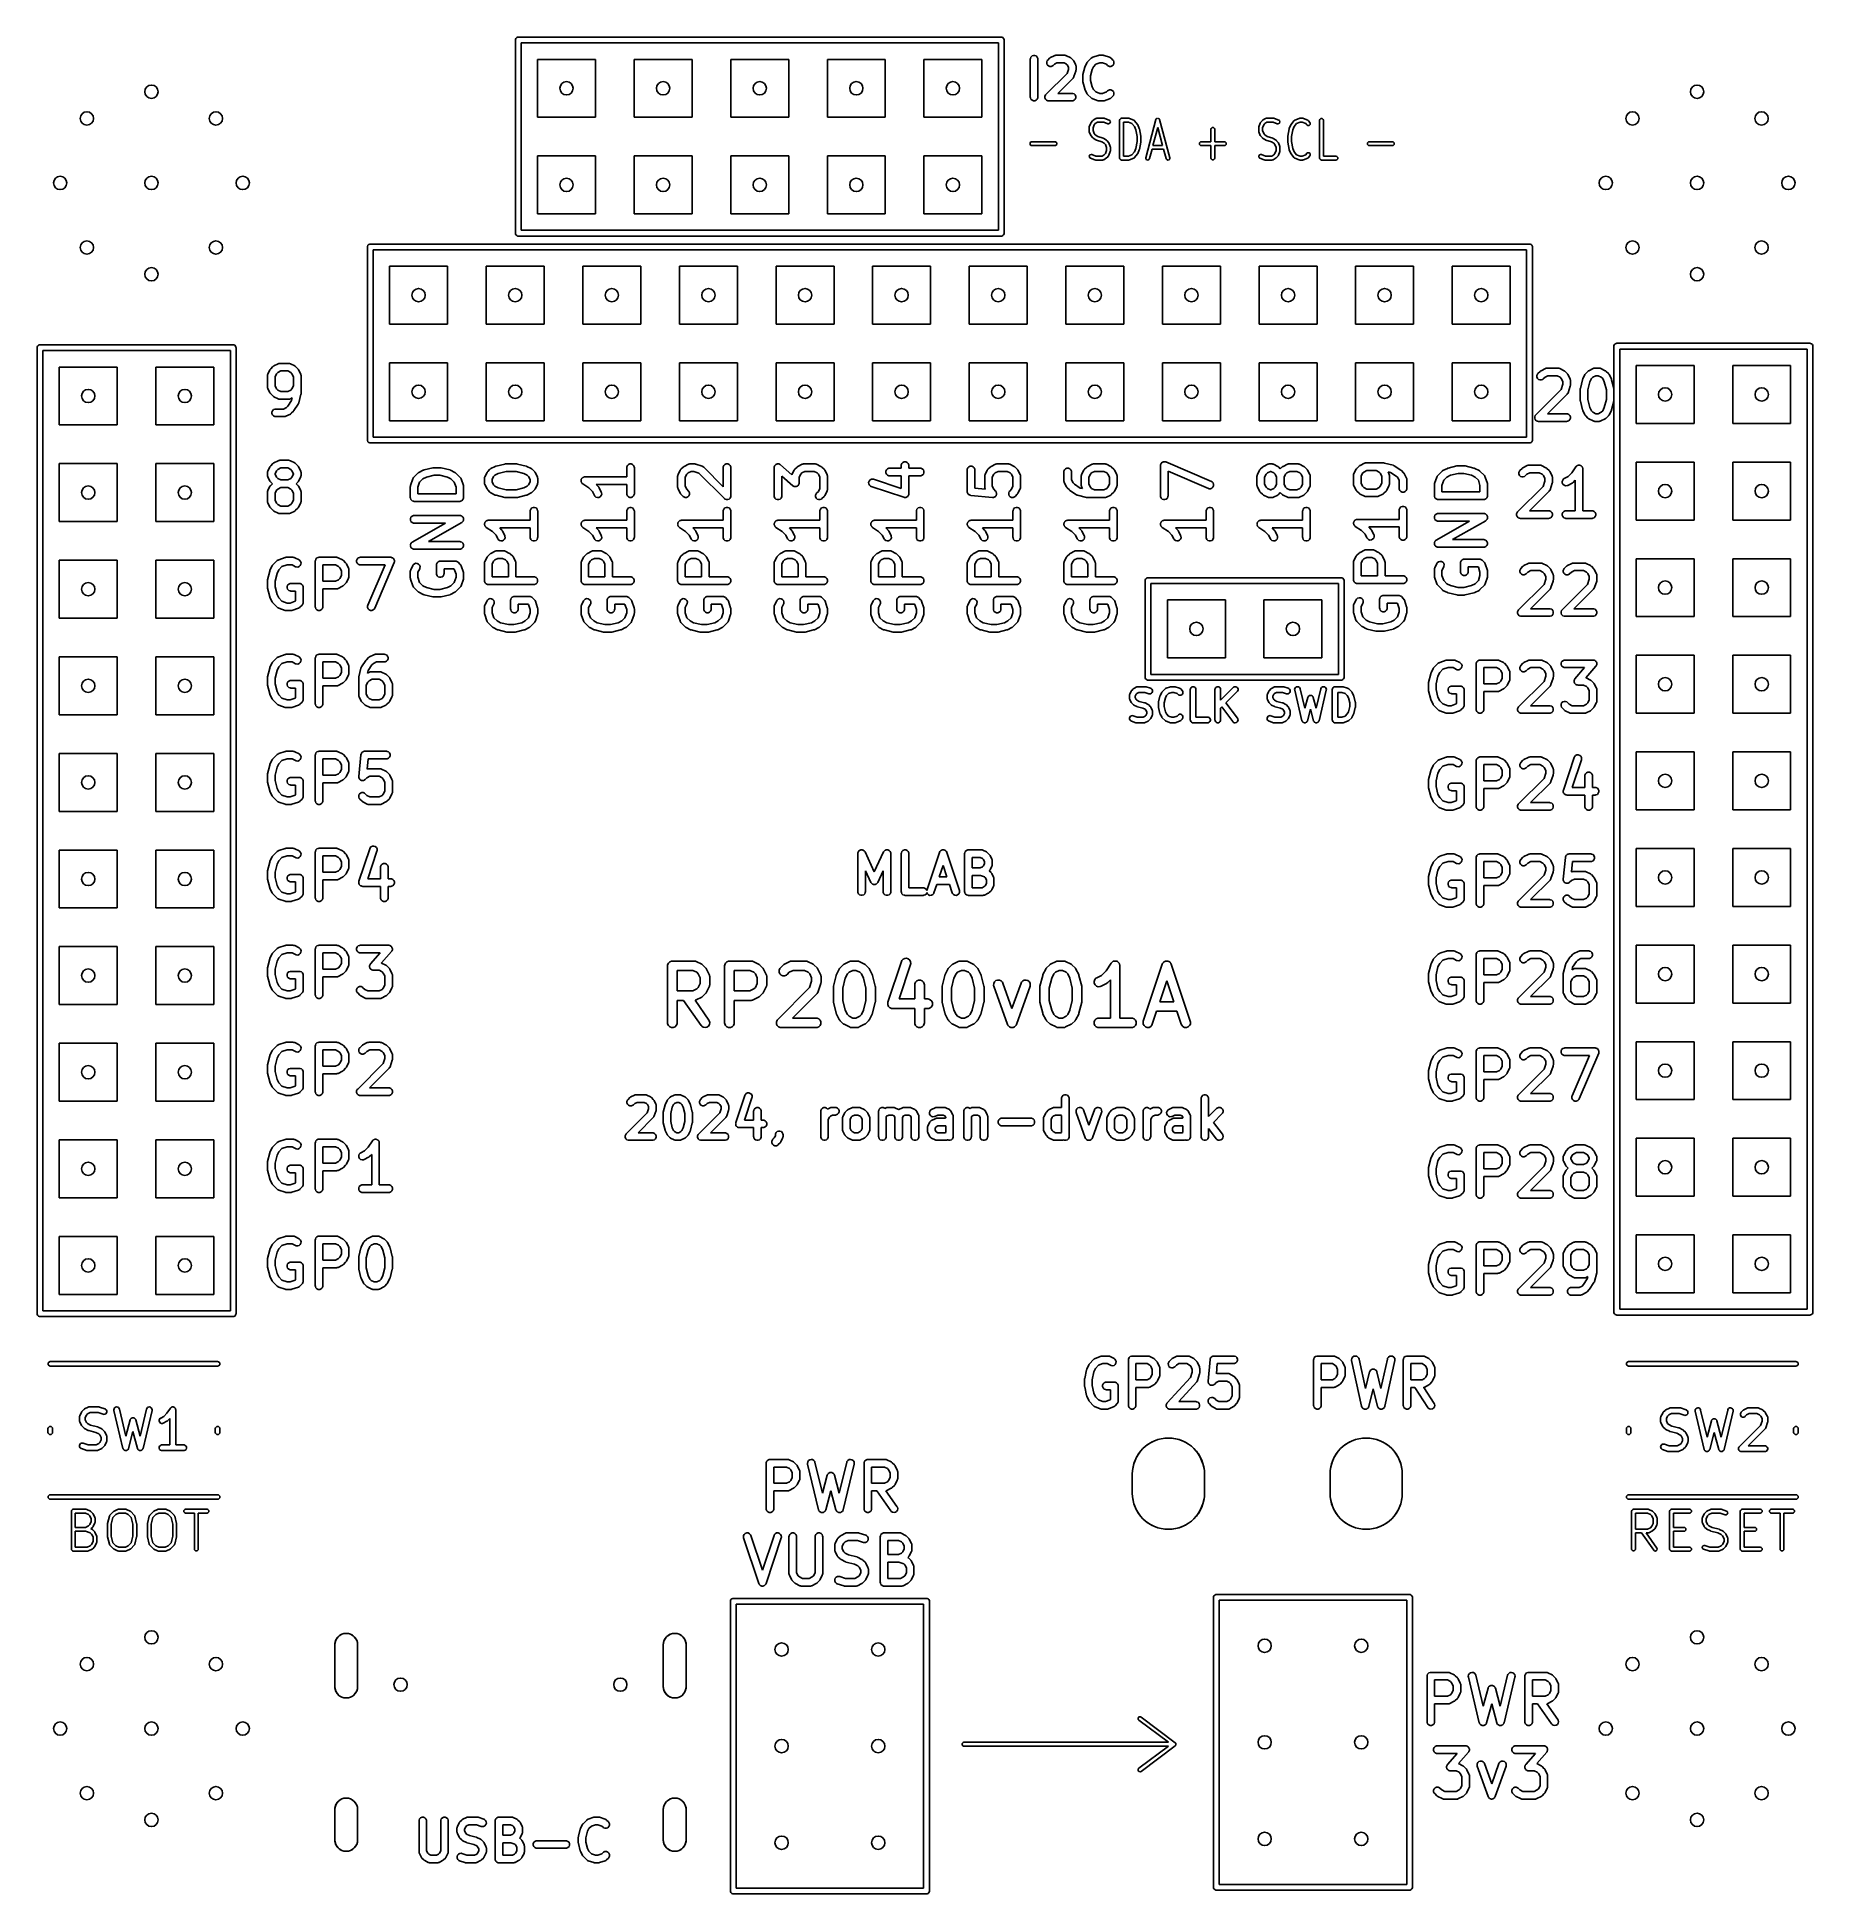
# Model space of a CAD drawing. Extents: x 0.28 to 2.12, y 0.23 to 2.15.
import ezdxf

# ---------------------------------------------------------------- set-up
doc = ezdxf.new("R2010")
doc.units = 0
doc.header["$MEASUREMENT"] = 0
doc.layers.add('BLACK', color=7, linetype='CONTINUOUS')

msp = doc.modelspace()

# ---------------------------------------------------------------- linework, layer by layer
at = {"layer": 'BLACK', "linetype": 'CONTINUOUS'}
for p, q in [((0.7768, 2.1486), (0.7773, 2.1497)), ((0.7768, 2.148), (0.7768, 2.1486)), ((0.7768, 1.948), (0.7768, 2.148)), ((0.7773, 2.1497), (0.7781, 2.1505)), ((0.7781, 2.1505), (0.7791, 2.1509)), ((0.7791, 2.1509), (0.7797, 2.151)), ((0.7797, 2.151), (1.2797, 2.151)), ((0.7827, 2.1451), (0.7827, 1.951)), ((1.2768, 2.1451), (0.7827, 2.1451)), ((1.2768, 1.951), (1.2768, 2.1451)), ((1.2797, 2.151), (1.2803, 2.1509)), ((1.2803, 2.1509), (1.2814, 2.1505)), ((1.2814, 2.1505), (1.2822, 2.1497)), ((1.2822, 2.1497), (1.2826, 2.1486)), ((1.2826, 2.1486), (1.2827, 2.148)), ((1.2827, 2.148), (1.2827, 1.948)), ((0.7997, 2.068), (0.7997, 2.128)), ((0.7997, 2.128), (0.8597, 2.128)), ((0.8597, 2.128), (0.8597, 2.068)), ((0.8997, 2.068), (0.8997, 2.128)), ((0.8997, 2.128), (0.9597, 2.128)), ((0.9597, 2.128), (0.9597, 2.068)), ((0.9997, 2.068), (0.9997, 2.128)), ((0.9997, 2.128), (1.0597, 2.128)), ((1.0597, 2.128), (1.0597, 2.068)), ((1.0997, 2.068), (1.0997, 2.128)), ((1.0997, 2.128), (1.1597, 2.128)), ((1.1597, 2.128), (1.1597, 2.068)), ((1.1997, 2.068), (1.1997, 2.128)), ((1.1997, 2.128), (1.2597, 2.128)), ((1.2597, 2.128), (1.2597, 2.068)), ((1.3098, 2.1283), (1.3099, 2.129)), ((1.3098, 2.0889), (1.3098, 2.1283)), ((1.3099, 2.129), (1.3105, 2.1304)), ((1.3105, 2.1304), (1.3116, 2.1315)), ((1.3116, 2.1315), (1.313, 2.1321)), ((1.313, 2.1321), (1.3145, 2.1321)), ((1.3145, 2.1321), (1.316, 2.1315)), ((1.316, 2.1315), (1.317, 2.1304)), ((1.317, 2.1304), (1.3176, 2.129)), ((1.3176, 2.129), (1.3177, 2.1283)), ((1.3177, 2.1283), (1.3177, 2.0889)), ((1.3268, 2.1253), (1.3274, 2.1267)), ((1.3268, 2.1237), (1.3268, 2.1253)), ((1.3274, 2.1223), (1.3268, 2.1237)), ((1.3274, 2.1267), (1.3279, 2.1273)), ((1.3285, 2.1212), (1.3274, 2.1223)), ((1.3279, 2.1273), (1.3297, 2.1292)), ((1.3299, 2.1206), (1.3285, 2.1212)), ((1.3297, 2.1292), (1.33, 2.1294)), ((1.3314, 2.1206), (1.3299, 2.1206)), ((1.33, 2.1294), (1.3301, 2.1295)), ((1.3301, 2.1295), (1.3302, 2.1296)), ((1.3302, 2.1296), (1.3303, 2.1297)), ((1.3303, 2.1297), (1.3304, 2.1297)), ((1.3304, 2.1297), (1.3308, 2.1299)), ((1.3308, 2.1299), (1.3345, 2.1318)), ((1.3328, 2.1212), (1.3314, 2.1206)), ((1.3334, 2.1217), (1.3328, 2.1212)), ((1.3348, 2.1231), (1.3334, 2.1217)), ((1.3345, 2.1318), (1.3352, 2.1321)), ((1.3372, 2.1243), (1.3348, 2.1231)), ((1.3352, 2.1321), (1.3354, 2.1321)), ((1.3354, 2.1321), (1.3355, 2.1321)), ((1.3355, 2.1321), (1.3363, 2.1322)), ((1.3363, 2.1322), (1.3456, 2.1322)), ((1.3447, 2.1243), (1.3372, 2.1243)), ((1.3471, 2.1231), (1.3447, 2.1243)), ((1.3456, 2.1322), (1.3464, 2.1321)), ((1.3464, 2.1321), (1.3465, 2.1321)), ((1.3465, 2.1321), (1.3467, 2.1321)), ((1.3467, 2.1321), (1.3474, 2.1318)), ((1.348, 2.1222), (1.3471, 2.1231)), ((1.3474, 2.1318), (1.3511, 2.1299)), ((1.3478, 2.1135), (1.3492, 2.1176)), ((1.3492, 2.1198), (1.348, 2.1222)), ((1.3492, 2.1176), (1.3492, 2.1198)), ((1.3511, 2.1299), (1.3515, 2.1297)), ((1.3515, 2.1297), (1.3516, 2.1297)), ((1.3516, 2.1297), (1.3517, 2.1296)), ((1.3517, 2.1296), (1.3518, 2.1295)), ((1.3518, 2.1295), (1.3519, 2.1294)), ((1.3519, 2.1294), (1.3522, 2.1292)), ((1.3522, 2.1292), (1.354, 2.1273)), ((1.354, 2.1273), (1.3543, 2.127)), ((1.3543, 2.127), (1.3544, 2.1269)), ((1.3544, 2.1269), (1.3544, 2.1268)), ((1.3544, 2.1268), (1.3545, 2.1267)), ((1.3545, 2.1267), (1.3546, 2.1266)), ((1.3546, 2.1266), (1.3548, 2.1263)), ((1.3548, 2.1263), (1.3567, 2.1225)), ((1.3569, 2.1158), (1.355, 2.1101)), ((1.3567, 2.1225), (1.3569, 2.1218)), ((1.3569, 2.1218), (1.3569, 2.1217)), ((1.3569, 2.1217), (1.357, 2.1215)), ((1.357, 2.1161), (1.3569, 2.1158)), ((1.357, 2.1215), (1.3571, 2.1208)), ((1.3571, 2.117), (1.357, 2.1166)), ((1.357, 2.1166), (1.357, 2.1165)), ((1.357, 2.1165), (1.357, 2.1164)), ((1.357, 2.1164), (1.357, 2.1162)), ((1.357, 2.1162), (1.357, 2.1161)), ((1.3571, 2.1208), (1.3571, 2.117)), ((1.3643, 2.1123), (1.3662, 2.1198)), ((1.3662, 2.1199), (1.3663, 2.1202)), ((1.3662, 2.1198), (1.3662, 2.1199)), ((1.3662, 2.1199), (1.3662, 2.1199)), ((1.3663, 2.1202), (1.3664, 2.1206)), ((1.3664, 2.1206), (1.3665, 2.1206)), ((1.3665, 2.1206), (1.3684, 2.1244)), ((1.3665, 2.1206), (1.3665, 2.1206)), ((1.3684, 2.1244), (1.3686, 2.1247)), ((1.3686, 2.1248), (1.3687, 2.1249)), ((1.3686, 2.1247), (1.3686, 2.1248)), ((1.3687, 2.1249), (1.3688, 2.125)), ((1.3688, 2.125), (1.3689, 2.1251)), ((1.3689, 2.1251), (1.3691, 2.1254)), ((1.3691, 2.1254), (1.3728, 2.1292)), ((1.3737, 2.1175), (1.3721, 2.1109)), ((1.3728, 2.1292), (1.3734, 2.1297)), ((1.3734, 2.1297), (1.3736, 2.1297)), ((1.3736, 2.1297), (1.3737, 2.1298)), ((1.3737, 2.1298), (1.3744, 2.1301)), ((1.3751, 2.1203), (1.3737, 2.1175)), ((1.3744, 2.1301), (1.38, 2.132)), ((1.3778, 2.1229), (1.3751, 2.1203)), ((1.3819, 2.1243), (1.3778, 2.1229)), ((1.38, 2.132), (1.3804, 2.1321)), ((1.3804, 2.1321), (1.3805, 2.1321)), ((1.3805, 2.1321), (1.3806, 2.1321)), ((1.3806, 2.1321), (1.3808, 2.1322)), ((1.3808, 2.1322), (1.3809, 2.1322)), ((1.3809, 2.1322), (1.3813, 2.1322)), ((1.3813, 2.1322), (1.385, 2.1322)), ((1.3844, 2.1243), (1.3819, 2.1243)), ((1.3885, 2.1229), (1.3844, 2.1243)), ((1.385, 2.1322), (1.3854, 2.1322)), ((1.3854, 2.1322), (1.3855, 2.1322)), ((1.3855, 2.1322), (1.3856, 2.1321)), ((1.3856, 2.1321), (1.3858, 2.1321)), ((1.3858, 2.1321), (1.3859, 2.1321)), ((1.3859, 2.1321), (1.3863, 2.132)), ((1.3863, 2.132), (1.3919, 2.1301)), ((1.3897, 2.1217), (1.3885, 2.1229)), ((1.3903, 2.1212), (1.3897, 2.1217)), ((1.3917, 2.1206), (1.3903, 2.1212)), ((1.3933, 2.1206), (1.3917, 2.1206)), ((1.3919, 2.1301), (1.3926, 2.1298)), ((1.3926, 2.1298), (1.3927, 2.1297)), ((1.3927, 2.1297), (1.3928, 2.1297)), ((1.3928, 2.1297), (1.3934, 2.1292)), ((1.3947, 2.1212), (1.3933, 2.1206)), ((1.3934, 2.1292), (1.3953, 2.1273)), ((1.3958, 2.1223), (1.3947, 2.1212)), ((1.3953, 2.1273), (1.3958, 2.1267)), ((1.3958, 2.1267), (1.3964, 2.1253)), ((1.3964, 2.1237), (1.3958, 2.1223)), ((1.3964, 2.1253), (1.3964, 2.1237)), ((1.326, 2.0917), (1.3478, 2.1135)), ((1.354, 2.1086), (1.3383, 2.0928)), ((1.3545, 2.1092), (1.354, 2.1086)), ((1.3546, 2.1093), (1.3545, 2.1092)), ((1.3547, 2.1094), (1.3546, 2.1093)), ((1.355, 2.1101), (1.3547, 2.1094)), ((1.3642, 2.1119), (1.3643, 2.1122)), ((1.3642, 2.1116), (1.3642, 2.1119)), ((1.3642, 2.1115), (1.3642, 2.1116)), ((1.3642, 2.1114), (1.3642, 2.1115)), ((1.3642, 2.1058), (1.3642, 2.1114)), ((1.3642, 2.1056), (1.3642, 2.1058)), ((1.3642, 2.1053), (1.3642, 2.1056)), ((1.3642, 2.1056), (1.3642, 2.1056)), ((1.3643, 2.105), (1.3642, 2.1053)), ((1.3643, 2.1122), (1.3643, 2.1123)), ((1.3643, 2.1122), (1.3643, 2.1122)), ((1.3643, 2.1049), (1.3643, 2.105)), ((1.3643, 2.1048), (1.3643, 2.1049)), ((1.3662, 2.0973), (1.3643, 2.1048)), ((1.3662, 2.0972), (1.3662, 2.0973)), ((1.3662, 2.0973), (1.3662, 2.0973)), ((1.3663, 2.0969), (1.3662, 2.0972)), ((1.3664, 2.0966), (1.3663, 2.0969)), ((1.3665, 2.0966), (1.3664, 2.0966)), ((1.3665, 2.0965), (1.3665, 2.0966)), ((1.3684, 2.0928), (1.3665, 2.0965)), ((1.3721, 2.1109), (1.3721, 2.1062)), ((1.3721, 2.1062), (1.3737, 2.0996)), ((1.3737, 2.0996), (1.3751, 2.0968)), ((1.3751, 2.0968), (1.3778, 2.0942)), ((1.3885, 2.0942), (1.3897, 2.0954)), ((1.3897, 2.0954), (1.3903, 2.0959)), ((1.3903, 2.0959), (1.3917, 2.0965)), ((1.3917, 2.0965), (1.3933, 2.0965)), ((1.3933, 2.0965), (1.3947, 2.0959)), ((1.3947, 2.0959), (1.3958, 2.0948)), ((1.3099, 2.0881), (1.3098, 2.0889)), ((1.3105, 2.0867), (1.3099, 2.0881)), ((1.3116, 2.0856), (1.3105, 2.0867)), ((1.313, 2.085), (1.3116, 2.0856)), ((1.3145, 2.085), (1.313, 2.085)), ((1.316, 2.0856), (1.3145, 2.085)), ((1.317, 2.0867), (1.316, 2.0856)), ((1.3176, 2.0881), (1.317, 2.0867)), ((1.3177, 2.0889), (1.3176, 2.0881)), ((1.3249, 2.0897), (1.3255, 2.0911)), ((1.3249, 2.0881), (1.3249, 2.0897)), ((1.3255, 2.0867), (1.3249, 2.0881)), ((1.3255, 2.0911), (1.326, 2.0917)), ((1.3266, 2.0856), (1.3255, 2.0867)), ((1.328, 2.085), (1.3266, 2.0856)), ((1.3288, 2.085), (1.328, 2.085)), ((1.3531, 2.085), (1.3288, 2.085)), ((1.3383, 2.0928), (1.3531, 2.0928)), ((1.3531, 2.0928), (1.3539, 2.0928)), ((1.3539, 2.085), (1.3531, 2.085)), ((1.3539, 2.0928), (1.3553, 2.0922)), ((1.3553, 2.0856), (1.3539, 2.085)), ((1.3553, 2.0922), (1.3564, 2.0911)), ((1.3564, 2.0867), (1.3553, 2.0856)), ((1.3564, 2.0911), (1.357, 2.0897)), ((1.357, 2.0881), (1.3564, 2.0867)), ((1.357, 2.0897), (1.357, 2.0881)), ((1.3686, 2.0924), (1.3684, 2.0928)), ((1.3686, 2.0923), (1.3686, 2.0924)), ((1.3687, 2.0922), (1.3686, 2.0923)), ((1.3688, 2.0921), (1.3687, 2.0922)), ((1.3689, 2.092), (1.3688, 2.0921)), ((1.3691, 2.0917), (1.3689, 2.092)), ((1.3728, 2.088), (1.3691, 2.0917)), ((1.3734, 2.0875), (1.3728, 2.088)), ((1.3736, 2.0874), (1.3734, 2.0875)), ((1.3737, 2.0873), (1.3736, 2.0874)), ((1.3744, 2.087), (1.3737, 2.0873)), ((1.38, 2.0852), (1.3744, 2.087)), ((1.3778, 2.0942), (1.3819, 2.0928)), ((1.3804, 2.0851), (1.38, 2.0852)), ((1.3805, 2.085), (1.3804, 2.0851)), ((1.3806, 2.085), (1.3805, 2.085)), ((1.3808, 2.085), (1.3806, 2.085)), ((1.3809, 2.085), (1.3808, 2.085)), ((1.3813, 2.085), (1.3809, 2.085)), ((1.385, 2.085), (1.3813, 2.085)), ((1.3819, 2.0928), (1.3844, 2.0928)), ((1.3844, 2.0928), (1.3885, 2.0942)), ((1.3854, 2.085), (1.385, 2.085)), ((1.3855, 2.085), (1.3854, 2.085)), ((1.3856, 2.085), (1.3855, 2.085)), ((1.3858, 2.085), (1.3856, 2.085)), ((1.3859, 2.0851), (1.3858, 2.085)), ((1.3863, 2.0852), (1.3859, 2.0851)), ((1.3919, 2.087), (1.3863, 2.0852)), ((1.3926, 2.0873), (1.3919, 2.087)), ((1.3927, 2.0874), (1.3926, 2.0873)), ((1.3928, 2.0875), (1.3927, 2.0874)), ((1.3934, 2.088), (1.3928, 2.0875)), ((1.3953, 2.0899), (1.3934, 2.088)), ((1.3958, 2.0905), (1.3953, 2.0899)), ((1.3958, 2.0948), (1.3964, 2.0934)), ((1.3964, 2.0919), (1.3958, 2.0905)), ((1.3964, 2.0934), (1.3964, 2.0919)), ((0.8597, 2.068), (0.7997, 2.068)), ((0.9597, 2.068), (0.8997, 2.068)), ((1.0597, 2.068), (0.9997, 2.068)), ((1.1597, 2.068), (1.0997, 2.068)), ((1.2597, 2.068), (1.1997, 2.068)), ((1.3708, 2.0576), (1.3709, 2.0579)), ((1.3708, 2.0538), (1.3708, 2.0576)), ((1.3709, 2.0583), (1.3724, 2.062)), ((1.3709, 2.0579), (1.3709, 2.0583)), ((1.3724, 2.062), (1.3726, 2.0623)), ((1.3726, 2.0623), (1.3727, 2.0625)), ((1.3727, 2.0625), (1.3742, 2.0644)), ((1.3742, 2.0644), (1.3745, 2.0646)), ((1.3745, 2.0646), (1.3747, 2.0649)), ((1.3747, 2.0649), (1.3777, 2.0667)), ((1.376, 2.0603), (1.3747, 2.0572)), ((1.3747, 2.0572), (1.3747, 2.0542)), ((1.3771, 2.0617), (1.376, 2.0603)), ((1.3793, 2.0631), (1.3771, 2.0617)), ((1.3777, 2.0667), (1.3779, 2.0668)), ((1.3779, 2.0668), (1.378, 2.0669)), ((1.378, 2.0669), (1.3782, 2.0669)), ((1.3782, 2.0669), (1.3784, 2.067)), ((1.3784, 2.067), (1.3785, 2.067)), ((1.3785, 2.067), (1.3788, 2.067)), ((1.3788, 2.067), (1.3863, 2.067)), ((1.3859, 2.0631), (1.3793, 2.0631)), ((1.39, 2.0614), (1.3859, 2.0631)), ((1.3863, 2.067), (1.3863, 2.067)), ((1.3863, 2.067), (1.3866, 2.067)), ((1.3863, 2.067), (1.3863, 2.067)), ((1.3866, 2.067), (1.387, 2.0669)), ((1.387, 2.0669), (1.387, 2.0669)), ((1.387, 2.0669), (1.387, 2.0669)), ((1.387, 2.0669), (1.3915, 2.065)), ((1.3908, 2.0612), (1.39, 2.0614)), ((1.3921, 2.0618), (1.3908, 2.0612)), ((1.3915, 2.065), (1.3922, 2.0646)), ((1.3927, 2.0632), (1.3921, 2.0618)), ((1.3922, 2.0646), (1.3927, 2.0632)), ((1.4023, 2.0651), (1.4024, 2.0658)), ((1.4023, 2.0257), (1.4023, 2.0651)), ((1.4024, 2.0658), (1.4035, 2.0669)), ((1.4035, 2.0669), (1.4043, 2.067)), ((1.4043, 2.067), (1.4118, 2.067)), ((1.4114, 2.0631), (1.4062, 2.0631)), ((1.4062, 2.0631), (1.4062, 2.0277)), ((1.415, 2.0616), (1.4114, 2.0631)), ((1.4118, 2.067), (1.4118, 2.067)), ((1.4118, 2.067), (1.4121, 2.067)), ((1.4118, 2.067), (1.4118, 2.067)), ((1.4121, 2.067), (1.4125, 2.0669)), ((1.4125, 2.0669), (1.4125, 2.0669)), ((1.4125, 2.0669), (1.4125, 2.0669)), ((1.4125, 2.0669), (1.417, 2.065)), ((1.4175, 2.0584), (1.415, 2.0616)), ((1.417, 2.065), (1.4171, 2.0649)), ((1.4171, 2.0649), (1.4172, 2.0649)), ((1.4172, 2.0649), (1.4174, 2.0647)), ((1.4174, 2.0647), (1.4177, 2.0646)), ((1.4189, 2.0551), (1.4175, 2.0584)), ((1.4177, 2.0646), (1.4177, 2.0645)), ((1.4177, 2.0645), (1.4178, 2.0644)), ((1.4178, 2.0644), (1.4208, 2.0607)), ((1.4208, 2.0607), (1.4209, 2.0604)), ((1.4209, 2.0604), (1.4211, 2.0602)), ((1.4211, 2.0602), (1.4226, 2.0564)), ((1.4294, 2.0262), (1.4399, 2.0656)), ((1.4418, 2.0574), (1.4368, 2.0389)), ((1.4399, 2.0656), (1.4402, 2.0663)), ((1.4402, 2.0663), (1.4404, 2.0664)), ((1.4404, 2.0664), (1.4406, 2.0666)), ((1.4406, 2.0666), (1.4411, 2.0668)), ((1.4411, 2.0668), (1.4415, 2.067)), ((1.4415, 2.067), (1.4418, 2.0669)), ((1.4418, 2.0669), (1.442, 2.067)), ((1.4467, 2.0389), (1.4418, 2.0574)), ((1.442, 2.067), (1.4425, 2.0668)), ((1.4425, 2.0668), (1.443, 2.0666)), ((1.443, 2.0666), (1.4431, 2.0664)), ((1.4431, 2.0664), (1.4433, 2.0663)), ((1.4433, 2.0663), (1.4437, 2.0656)), ((1.4437, 2.0656), (1.4542, 2.0262)), ((1.4969, 2.0564), (1.498, 2.0575)), ((1.498, 2.0575), (1.4995, 2.0575)), ((1.4995, 2.0575), (1.5006, 2.0564)), ((1.5463, 2.0579), (1.5464, 2.0583)), ((1.5463, 2.0576), (1.5463, 2.0579)), ((1.5463, 2.0538), (1.5463, 2.0576)), ((1.5464, 2.0583), (1.5479, 2.062)), ((1.5479, 2.062), (1.5481, 2.0623)), ((1.5481, 2.0623), (1.5482, 2.0625)), ((1.5482, 2.0625), (1.5497, 2.0644)), ((1.5497, 2.0644), (1.55, 2.0646)), ((1.55, 2.0646), (1.5502, 2.0649)), ((1.5502, 2.0649), (1.5532, 2.0667)), ((1.5515, 2.0603), (1.5502, 2.0572)), ((1.5502, 2.0572), (1.5502, 2.0542)), ((1.5526, 2.0617), (1.5515, 2.0603)), ((1.5548, 2.0631), (1.5526, 2.0617)), ((1.5532, 2.0667), (1.5534, 2.0668)), ((1.5534, 2.0668), (1.5535, 2.0669)), ((1.5535, 2.0669), (1.5537, 2.0669)), ((1.5537, 2.0669), (1.5539, 2.067)), ((1.5539, 2.067), (1.554, 2.067)), ((1.554, 2.067), (1.5542, 2.067)), ((1.5542, 2.067), (1.5617, 2.067)), ((1.5613, 2.0631), (1.5548, 2.0631)), ((1.5655, 2.0614), (1.5613, 2.0631)), ((1.5617, 2.067), (1.5617, 2.067)), ((1.5617, 2.067), (1.5621, 2.067)), ((1.5617, 2.067), (1.5617, 2.067)), ((1.5621, 2.067), (1.5625, 2.0669)), ((1.5625, 2.0669), (1.5625, 2.0669)), ((1.5625, 2.0669), (1.5625, 2.0669)), ((1.5625, 2.0669), (1.567, 2.065)), ((1.5662, 2.0612), (1.5655, 2.0614)), ((1.5676, 2.0618), (1.5662, 2.0612)), ((1.567, 2.065), (1.5676, 2.0646)), ((1.5676, 2.0646), (1.5682, 2.0632)), ((1.5682, 2.0632), (1.5676, 2.0618)), ((1.5779, 2.0564), (1.5794, 2.0602)), ((1.5794, 2.0602), (1.5796, 2.0604)), ((1.5796, 2.0604), (1.5797, 2.0607)), ((1.5797, 2.0607), (1.5827, 2.0644)), ((1.583, 2.0584), (1.5816, 2.0551)), ((1.5827, 2.0644), (1.5828, 2.0645)), ((1.5828, 2.0646), (1.5831, 2.0647)), ((1.5828, 2.0645), (1.5828, 2.0646)), ((1.5855, 2.0616), (1.583, 2.0584)), ((1.5831, 2.0647), (1.5833, 2.0649)), ((1.5833, 2.0649), (1.5834, 2.0649)), ((1.5834, 2.0649), (1.5835, 2.065)), ((1.5835, 2.065), (1.588, 2.0669)), ((1.5891, 2.0631), (1.5855, 2.0616)), ((1.588, 2.0669), (1.5884, 2.067)), ((1.588, 2.0669), (1.588, 2.0669)), ((1.588, 2.0669), (1.588, 2.0669)), ((1.5884, 2.067), (1.5887, 2.067)), ((1.5887, 2.067), (1.5887, 2.067)), ((1.5887, 2.067), (1.5887, 2.067)), ((1.5887, 2.067), (1.5917, 2.067)), ((1.5913, 2.0631), (1.5891, 2.0631)), ((1.595, 2.0616), (1.5913, 2.0631)), ((1.5917, 2.067), (1.5917, 2.067)), ((1.5917, 2.067), (1.5921, 2.067)), ((1.5917, 2.067), (1.5917, 2.067)), ((1.5921, 2.067), (1.5925, 2.0669)), ((1.5925, 2.0669), (1.5925, 2.0669)), ((1.5925, 2.0669), (1.5925, 2.0669)), ((1.5925, 2.0669), (1.597, 2.065)), ((1.5962, 2.0601), (1.595, 2.0616)), ((1.5968, 2.0596), (1.5962, 2.0601)), ((1.5983, 2.0594), (1.5968, 2.0596)), ((1.597, 2.065), (1.5971, 2.0649)), ((1.5971, 2.0649), (1.5972, 2.0649)), ((1.5972, 2.0649), (1.5974, 2.0647)), ((1.5974, 2.0647), (1.5976, 2.0646)), ((1.5976, 2.0646), (1.5977, 2.0645)), ((1.5977, 2.0645), (1.5978, 2.0644)), ((1.5978, 2.0644), (1.5993, 2.0625)), ((1.5995, 2.0604), (1.5983, 2.0594)), ((1.5993, 2.0625), (1.5996, 2.0619)), ((1.5996, 2.0619), (1.5995, 2.0604)), ((1.6093, 2.0651), (1.6094, 2.0658)), ((1.6093, 2.0257), (1.6093, 2.0651)), ((1.6094, 2.0658), (1.6105, 2.0669)), ((1.6105, 2.0669), (1.612, 2.0669)), ((1.612, 2.0669), (1.6131, 2.0658)), ((1.6131, 2.0658), (1.6132, 2.0651)), ((1.6132, 2.0651), (1.6132, 2.0277)), ((1.3095, 2.0414), (1.3105, 2.0425)), ((1.3095, 2.0399), (1.3095, 2.0414)), ((1.3105, 2.0389), (1.3095, 2.0399)), ((1.3105, 2.0425), (1.3113, 2.0427)), ((1.3113, 2.0387), (1.3105, 2.0389)), ((1.3113, 2.0427), (1.3353, 2.0427)), ((1.3353, 2.0387), (1.3113, 2.0387)), ((1.3353, 2.0427), (1.336, 2.0425)), ((1.336, 2.0389), (1.3353, 2.0387)), ((1.336, 2.0425), (1.3371, 2.0414)), ((1.3371, 2.0399), (1.336, 2.0389)), ((1.3371, 2.0414), (1.3371, 2.0399)), ((1.3709, 2.0534), (1.3708, 2.0538)), ((1.3709, 2.0531), (1.3709, 2.0534)), ((1.3724, 2.0493), (1.3709, 2.0531)), ((1.3726, 2.0491), (1.3724, 2.0493)), ((1.3727, 2.0488), (1.3726, 2.0491)), ((1.3742, 2.047), (1.3727, 2.0488)), ((1.3745, 2.0467), (1.3742, 2.047)), ((1.3747, 2.0465), (1.3745, 2.0467)), ((1.3747, 2.0542), (1.376, 2.0511)), ((1.3777, 2.0446), (1.3747, 2.0465)), ((1.376, 2.0511), (1.3771, 2.0497)), ((1.3771, 2.0497), (1.3796, 2.0481)), ((1.378, 2.0446), (1.3777, 2.0446)), ((1.3782, 2.0444), (1.378, 2.0446)), ((1.3839, 2.0426), (1.3782, 2.0444)), ((1.3796, 2.0481), (1.3853, 2.0463)), ((1.3864, 2.0411), (1.3839, 2.0426)), ((1.3853, 2.0463), (1.3856, 2.0462)), ((1.3856, 2.0462), (1.3858, 2.0461)), ((1.3858, 2.0461), (1.3888, 2.0442)), ((1.3875, 2.0397), (1.3864, 2.0411)), ((1.3888, 2.0366), (1.3875, 2.0397)), ((1.3888, 2.0442), (1.389, 2.044)), ((1.389, 2.044), (1.3893, 2.0438)), ((1.3893, 2.0438), (1.3908, 2.0419)), ((1.3908, 2.0419), (1.3909, 2.0417)), ((1.3909, 2.0417), (1.3911, 2.0414)), ((1.3911, 2.0414), (1.3926, 2.0377)), ((1.3926, 2.0377), (1.3927, 2.0373)), ((1.4203, 2.048), (1.4189, 2.0551)), ((1.4189, 2.0356), (1.4203, 2.0428)), ((1.4203, 2.0428), (1.4203, 2.048)), ((1.4226, 2.0564), (1.4226, 2.0562)), ((1.4226, 2.0562), (1.4227, 2.0561)), ((1.4227, 2.0561), (1.4242, 2.0486)), ((1.4242, 2.0422), (1.4227, 2.0347)), ((1.4242, 2.0486), (1.4242, 2.0484)), ((1.4242, 2.0484), (1.4242, 2.0482)), ((1.4242, 2.0482), (1.4242, 2.0426)), ((1.4242, 2.0426), (1.4242, 2.0424)), ((1.4242, 2.0424), (1.4242, 2.0422)), ((1.4368, 2.0389), (1.4467, 2.0389)), ((1.4849, 2.0414), (1.486, 2.0425)), ((1.4849, 2.0399), (1.4849, 2.0414)), ((1.486, 2.0389), (1.4849, 2.0399)), ((1.486, 2.0425), (1.4867, 2.0427)), ((1.4867, 2.0387), (1.486, 2.0389)), ((1.4867, 2.0427), (1.4968, 2.0427)), ((1.4968, 2.0387), (1.4867, 2.0387)), ((1.4968, 2.0557), (1.4969, 2.0564)), ((1.4968, 2.0427), (1.4968, 2.0557)), ((1.4968, 2.0257), (1.4968, 2.0387)), ((1.5006, 2.0564), (1.5007, 2.0557)), ((1.5007, 2.0557), (1.5007, 2.0427)), ((1.5007, 2.0427), (1.5107, 2.0427)), ((1.5107, 2.0387), (1.5007, 2.0387)), ((1.5007, 2.0387), (1.5007, 2.0257)), ((1.5107, 2.0427), (1.5115, 2.0425)), ((1.5115, 2.0389), (1.5107, 2.0387)), ((1.5115, 2.0425), (1.5126, 2.0414)), ((1.5126, 2.0399), (1.5115, 2.0389)), ((1.5126, 2.0414), (1.5126, 2.0399)), ((1.5463, 2.0534), (1.5463, 2.0538)), ((1.5464, 2.0531), (1.5463, 2.0534)), ((1.5479, 2.0493), (1.5464, 2.0531)), ((1.5481, 2.0491), (1.5479, 2.0493)), ((1.5482, 2.0488), (1.5481, 2.0491)), ((1.5497, 2.047), (1.5482, 2.0488)), ((1.55, 2.0467), (1.5497, 2.047)), ((1.5502, 2.0465), (1.55, 2.0467)), ((1.5502, 2.0542), (1.5515, 2.0511)), ((1.5532, 2.0446), (1.5502, 2.0465)), ((1.5515, 2.0511), (1.5526, 2.0497)), ((1.5526, 2.0497), (1.5551, 2.0481)), ((1.5534, 2.0446), (1.5532, 2.0446)), ((1.5537, 2.0444), (1.5534, 2.0446)), ((1.5594, 2.0426), (1.5537, 2.0444)), ((1.5551, 2.0481), (1.5608, 2.0463)), ((1.5619, 2.0411), (1.5594, 2.0426)), ((1.5608, 2.0463), (1.561, 2.0462)), ((1.561, 2.0462), (1.5613, 2.0461)), ((1.5613, 2.0461), (1.5643, 2.0442)), ((1.563, 2.0397), (1.5619, 2.0411)), ((1.5643, 2.0366), (1.563, 2.0397)), ((1.5643, 2.0442), (1.5645, 2.044)), ((1.5645, 2.044), (1.5648, 2.0438)), ((1.5648, 2.0438), (1.5663, 2.0419)), ((1.5663, 2.0419), (1.5664, 2.0417)), ((1.5664, 2.0417), (1.5666, 2.0414)), ((1.5666, 2.0414), (1.5681, 2.0377)), ((1.5681, 2.0377), (1.5681, 2.0373)), ((1.5763, 2.0486), (1.5778, 2.0561)), ((1.5763, 2.0484), (1.5763, 2.0486)), ((1.5763, 2.0482), (1.5763, 2.0484)), ((1.5763, 2.0426), (1.5763, 2.0482)), ((1.5763, 2.0424), (1.5763, 2.0426)), ((1.5763, 2.0422), (1.5763, 2.0424)), ((1.5778, 2.0347), (1.5763, 2.0422)), ((1.5778, 2.0561), (1.5779, 2.0562)), ((1.5779, 2.0562), (1.5779, 2.0564)), ((1.5816, 2.0551), (1.5802, 2.048)), ((1.5802, 2.048), (1.5802, 2.0428)), ((1.5802, 2.0428), (1.5816, 2.0356)), ((1.6589, 2.0414), (1.66, 2.0425)), ((1.6589, 2.0399), (1.6589, 2.0414)), ((1.66, 2.0389), (1.6589, 2.0399)), ((1.66, 2.0425), (1.6607, 2.0427)), ((1.6607, 2.0387), (1.66, 2.0389)), ((1.6607, 2.0427), (1.6847, 2.0427)), ((1.6847, 2.0387), (1.6607, 2.0387)), ((1.6847, 2.0427), (1.6855, 2.0425)), ((1.6855, 2.0389), (1.6847, 2.0387)), ((1.6855, 2.0425), (1.6865, 2.0414)), ((1.6865, 2.0399), (1.6855, 2.0389)), ((1.6865, 2.0414), (1.6865, 2.0399)), ((0.7997, 1.968), (0.7997, 2.028)), ((0.7997, 2.028), (0.8597, 2.028)), ((0.8597, 2.028), (0.8597, 1.968)), ((0.8997, 1.968), (0.8997, 2.028)), ((0.8997, 2.028), (0.9597, 2.028)), ((0.9597, 2.028), (0.9597, 1.968)), ((0.9997, 1.968), (0.9997, 2.028)), ((0.9997, 2.028), (1.0597, 2.028)), ((1.0597, 2.028), (1.0597, 1.968)), ((1.0997, 1.968), (1.0997, 2.028)), ((1.0997, 2.028), (1.1597, 2.028)), ((1.1597, 2.028), (1.1597, 1.968)), ((1.1997, 1.968), (1.1997, 2.028)), ((1.1997, 2.028), (1.2597, 2.028)), ((1.2597, 2.028), (1.2597, 1.968)), ((1.3708, 2.0276), (1.3714, 2.029)), ((1.3714, 2.0262), (1.3708, 2.0276)), ((1.3714, 2.029), (1.3728, 2.0295)), ((1.372, 2.0257), (1.3714, 2.0262)), ((1.3765, 2.0239), (1.372, 2.0257)), ((1.3728, 2.0295), (1.3735, 2.0294)), ((1.3735, 2.0294), (1.3777, 2.0277)), ((1.3769, 2.0238), (1.3765, 2.0239)), ((1.3765, 2.0239), (1.3765, 2.0239)), ((1.3765, 2.0239), (1.3765, 2.0239)), ((1.3773, 2.0237), (1.3769, 2.0238)), ((1.3848, 2.0237), (1.3773, 2.0237)), ((1.3773, 2.0237), (1.3773, 2.0237)), ((1.3773, 2.0237), (1.3773, 2.0237)), ((1.3777, 2.0277), (1.3842, 2.0277)), ((1.3842, 2.0277), (1.3864, 2.0291)), ((1.385, 2.0238), (1.3848, 2.0237)), ((1.3851, 2.0238), (1.385, 2.0238)), ((1.3853, 2.0238), (1.3851, 2.0238)), ((1.3855, 2.0239), (1.3853, 2.0238)), ((1.3856, 2.0239), (1.3855, 2.0239)), ((1.3858, 2.024), (1.3856, 2.0239)), ((1.3888, 2.0259), (1.3858, 2.024)), ((1.3864, 2.0291), (1.3875, 2.0304)), ((1.3875, 2.0304), (1.3888, 2.0336)), ((1.3888, 2.0336), (1.3888, 2.0366)), ((1.389, 2.0261), (1.3888, 2.0259)), ((1.3893, 2.0263), (1.389, 2.0261)), ((1.3908, 2.0282), (1.3893, 2.0263)), ((1.3909, 2.0285), (1.3908, 2.0282)), ((1.3911, 2.0287), (1.3909, 2.0285)), ((1.3926, 2.0325), (1.3911, 2.0287)), ((1.3927, 2.0328), (1.3926, 2.0325)), ((1.3927, 2.0373), (1.3927, 2.0369)), ((1.3927, 2.0369), (1.3927, 2.0332)), ((1.3927, 2.0332), (1.3927, 2.0328)), ((1.4024, 2.0249), (1.4023, 2.0257)), ((1.4035, 2.0239), (1.4024, 2.0249)), ((1.4043, 2.0237), (1.4035, 2.0239)), ((1.4118, 2.0237), (1.4043, 2.0237)), ((1.4062, 2.0277), (1.4114, 2.0277)), ((1.4114, 2.0277), (1.415, 2.0292)), ((1.4121, 2.0238), (1.4118, 2.0237)), ((1.4118, 2.0237), (1.4118, 2.0237)), ((1.4118, 2.0237), (1.4118, 2.0237)), ((1.4125, 2.0239), (1.4121, 2.0238)), ((1.417, 2.0257), (1.4125, 2.0239)), ((1.4125, 2.0239), (1.4125, 2.0239)), ((1.4125, 2.0239), (1.4125, 2.0239)), ((1.415, 2.0292), (1.4175, 2.0323)), ((1.4171, 2.0258), (1.417, 2.0257)), ((1.4172, 2.0258), (1.4171, 2.0258)), ((1.4174, 2.026), (1.4172, 2.0258)), ((1.4177, 2.0262), (1.4174, 2.026)), ((1.4175, 2.0323), (1.4189, 2.0356)), ((1.4178, 2.0263), (1.4177, 2.0262)), ((1.4177, 2.0262), (1.4177, 2.0262)), ((1.4208, 2.0301), (1.4178, 2.0263)), ((1.4209, 2.0303), (1.4208, 2.0301)), ((1.4211, 2.0306), (1.4209, 2.0303)), ((1.4226, 2.0343), (1.4211, 2.0306)), ((1.4227, 2.0347), (1.4226, 2.0345)), ((1.4226, 2.0345), (1.4226, 2.0343)), ((1.4293, 2.0254), (1.4294, 2.0262)), ((1.4301, 2.0241), (1.4293, 2.0254)), ((1.4315, 2.0237), (1.4301, 2.0241)), ((1.4328, 2.0245), (1.4315, 2.0237)), ((1.4332, 2.0252), (1.4328, 2.0245)), ((1.4358, 2.035), (1.4332, 2.0252)), ((1.4477, 2.035), (1.4358, 2.035)), ((1.4504, 2.0252), (1.4477, 2.035)), ((1.4507, 2.0245), (1.4504, 2.0252)), ((1.452, 2.0237), (1.4507, 2.0245)), ((1.4534, 2.0241), (1.452, 2.0237)), ((1.4542, 2.0254), (1.4534, 2.0241)), ((1.4542, 2.0262), (1.4542, 2.0254)), ((1.4969, 2.0249), (1.4968, 2.0257)), ((1.498, 2.0239), (1.4969, 2.0249)), ((1.4995, 2.0239), (1.498, 2.0239)), ((1.5006, 2.0249), (1.4995, 2.0239)), ((1.5007, 2.0257), (1.5006, 2.0249)), ((1.5463, 2.0276), (1.5469, 2.029)), ((1.5468, 2.0262), (1.5463, 2.0276)), ((1.5475, 2.0257), (1.5468, 2.0262)), ((1.5469, 2.029), (1.5482, 2.0295)), ((1.552, 2.0239), (1.5475, 2.0257)), ((1.5482, 2.0295), (1.549, 2.0294)), ((1.549, 2.0294), (1.5531, 2.0277)), ((1.5524, 2.0238), (1.552, 2.0239)), ((1.552, 2.0239), (1.552, 2.0239)), ((1.552, 2.0239), (1.552, 2.0239)), ((1.5527, 2.0237), (1.5524, 2.0238)), ((1.5602, 2.0237), (1.5527, 2.0237)), ((1.5527, 2.0237), (1.5527, 2.0237)), ((1.5527, 2.0237), (1.5527, 2.0237)), ((1.5531, 2.0277), (1.5597, 2.0277)), ((1.5597, 2.0277), (1.5619, 2.0291)), ((1.5605, 2.0238), (1.5602, 2.0237)), ((1.5606, 2.0238), (1.5605, 2.0238)), ((1.5608, 2.0238), (1.5606, 2.0238)), ((1.561, 2.0239), (1.5608, 2.0238)), ((1.5611, 2.0239), (1.561, 2.0239)), ((1.5613, 2.024), (1.5611, 2.0239)), ((1.5643, 2.0259), (1.5613, 2.024)), ((1.5619, 2.0291), (1.563, 2.0304)), ((1.563, 2.0304), (1.5643, 2.0336)), ((1.5643, 2.0336), (1.5643, 2.0366)), ((1.5645, 2.0261), (1.5643, 2.0259)), ((1.5648, 2.0263), (1.5645, 2.0261)), ((1.5663, 2.0282), (1.5648, 2.0263)), ((1.5664, 2.0285), (1.5663, 2.0282)), ((1.5666, 2.0287), (1.5664, 2.0285)), ((1.5681, 2.0325), (1.5666, 2.0287)), ((1.5681, 2.0373), (1.5682, 2.0369)), ((1.5682, 2.0332), (1.5681, 2.0328)), ((1.5681, 2.0328), (1.5681, 2.0325)), ((1.5682, 2.0369), (1.5682, 2.0332)), ((1.5779, 2.0345), (1.5778, 2.0347)), ((1.5779, 2.0343), (1.5779, 2.0345)), ((1.5794, 2.0306), (1.5779, 2.0343)), ((1.5796, 2.0303), (1.5794, 2.0306)), ((1.5797, 2.0301), (1.5796, 2.0303)), ((1.5827, 2.0263), (1.5797, 2.0301)), ((1.5816, 2.0356), (1.583, 2.0323)), ((1.5828, 2.0262), (1.5827, 2.0263)), ((1.5831, 2.026), (1.5828, 2.0262)), ((1.5828, 2.0262), (1.5828, 2.0262)), ((1.583, 2.0323), (1.5855, 2.0292)), ((1.5833, 2.0258), (1.5831, 2.026)), ((1.5834, 2.0258), (1.5833, 2.0258)), ((1.5835, 2.0257), (1.5834, 2.0258)), ((1.588, 2.0239), (1.5835, 2.0257)), ((1.5855, 2.0292), (1.5891, 2.0277)), ((1.5884, 2.0238), (1.588, 2.0239)), ((1.588, 2.0239), (1.588, 2.0239)), ((1.588, 2.0239), (1.588, 2.0239)), ((1.5887, 2.0237), (1.5884, 2.0238)), ((1.5917, 2.0237), (1.5887, 2.0237)), ((1.5887, 2.0237), (1.5887, 2.0237)), ((1.5887, 2.0237), (1.5887, 2.0237)), ((1.5891, 2.0277), (1.5913, 2.0277)), ((1.5913, 2.0277), (1.595, 2.0292)), ((1.5921, 2.0238), (1.5917, 2.0237)), ((1.5917, 2.0237), (1.5917, 2.0237)), ((1.5917, 2.0237), (1.5917, 2.0237)), ((1.5925, 2.0239), (1.5921, 2.0238)), ((1.597, 2.0257), (1.5925, 2.0239)), ((1.5925, 2.0239), (1.5925, 2.0239)), ((1.5925, 2.0239), (1.5925, 2.0239)), ((1.595, 2.0292), (1.5962, 2.0307)), ((1.5962, 2.0307), (1.5968, 2.0312)), ((1.5968, 2.0312), (1.5983, 2.0313)), ((1.5971, 2.0258), (1.597, 2.0257)), ((1.5972, 2.0258), (1.5971, 2.0258)), ((1.5974, 2.026), (1.5972, 2.0258)), ((1.5976, 2.0262), (1.5974, 2.026)), ((1.5977, 2.0262), (1.5976, 2.0262)), ((1.5978, 2.0263), (1.5977, 2.0262)), ((1.5993, 2.0282), (1.5978, 2.0263)), ((1.5983, 2.0313), (1.5995, 2.0304)), ((1.5996, 2.0289), (1.5993, 2.0282)), ((1.5995, 2.0304), (1.5996, 2.0289)), ((1.6094, 2.0249), (1.6093, 2.0257)), ((1.6105, 2.0239), (1.6094, 2.0249)), ((1.6112, 2.0237), (1.6105, 2.0239)), ((1.6262, 2.0237), (1.6112, 2.0237)), ((1.6132, 2.0277), (1.6262, 2.0277)), ((1.6262, 2.0277), (1.627, 2.0275)), ((1.627, 2.0239), (1.6262, 2.0237)), ((1.627, 2.0275), (1.628, 2.0264)), ((1.628, 2.0249), (1.627, 2.0239)), ((1.628, 2.0264), (1.628, 2.0249)), ((0.8597, 1.968), (0.7997, 1.968)), ((0.9597, 1.968), (0.8997, 1.968)), ((1.0597, 1.968), (0.9997, 1.968)), ((1.1597, 1.968), (1.0997, 1.968)), ((1.2597, 1.968), (1.1997, 1.968)), ((0.7768, 1.9475), (0.7768, 1.948)), ((0.7773, 1.9464), (0.7768, 1.9475)), ((0.7781, 1.9456), (0.7773, 1.9464)), ((0.7791, 1.9451), (0.7781, 1.9456)), ((0.7797, 1.9451), (0.7791, 1.9451)), ((1.2797, 1.9451), (0.7797, 1.9451)), ((0.7827, 1.951), (1.2768, 1.951)), ((1.2803, 1.9451), (1.2797, 1.9451)), ((1.2814, 1.9456), (1.2803, 1.9451)), ((1.2822, 1.9464), (1.2814, 1.9456)), ((1.2826, 1.9475), (1.2822, 1.9464)), ((1.2827, 1.948), (1.2826, 1.9475)), ((0.6236, 1.9339), (0.6237, 1.9344)), ((0.6236, 1.7339), (0.6236, 1.9339)), ((0.6237, 1.9344), (0.6241, 1.9355)), ((0.6241, 1.9355), (0.6249, 1.9363)), ((0.6249, 1.9363), (0.626, 1.9368)), ((0.626, 1.9368), (0.6266, 1.9368)), ((0.6266, 1.9368), (1.8266, 1.9368)), ((0.6295, 1.9309), (0.6295, 1.7368)), ((1.8236, 1.9309), (0.6295, 1.9309)), ((1.8236, 1.7368), (1.8236, 1.9309)), ((1.8266, 1.9368), (1.8272, 1.9368)), ((1.8272, 1.9368), (1.8282, 1.9363)), ((1.8282, 1.9363), (1.829, 1.9355)), ((1.829, 1.9355), (1.8295, 1.9344)), ((1.8295, 1.9344), (1.8295, 1.9339)), ((1.8295, 1.9339), (1.8295, 1.7339)), ((0.6466, 1.8539), (0.6466, 1.9139)), ((0.6466, 1.9139), (0.7066, 1.9139)), ((0.7066, 1.9139), (0.7066, 1.8539)), ((0.7466, 1.8539), (0.7466, 1.9139)), ((0.7466, 1.9139), (0.8066, 1.9139)), ((0.8066, 1.9139), (0.8066, 1.8539)), ((0.8466, 1.8539), (0.8466, 1.9139)), ((0.8466, 1.9139), (0.9066, 1.9139)), ((0.9066, 1.9139), (0.9066, 1.8539)), ((0.9466, 1.8539), (0.9466, 1.9139)), ((0.9466, 1.9139), (1.0066, 1.9139)), ((1.0066, 1.9139), (1.0066, 1.8539)), ((1.0466, 1.8539), (1.0466, 1.9139)), ((1.0466, 1.9139), (1.1066, 1.9139)), ((1.1066, 1.9139), (1.1066, 1.8539)), ((1.1466, 1.8539), (1.1466, 1.9139)), ((1.1466, 1.9139), (1.2066, 1.9139)), ((1.2066, 1.9139), (1.2066, 1.8539)), ((1.2466, 1.8539), (1.2466, 1.9139)), ((1.2466, 1.9139), (1.3066, 1.9139)), ((1.3066, 1.9139), (1.3066, 1.8539)), ((1.3466, 1.8539), (1.3466, 1.9139)), ((1.3466, 1.9139), (1.4066, 1.9139)), ((1.4066, 1.9139), (1.4066, 1.8539)), ((1.4466, 1.8539), (1.4466, 1.9139)), ((1.4466, 1.9139), (1.5066, 1.9139)), ((1.5066, 1.9139), (1.5066, 1.8539)), ((1.5466, 1.8539), (1.5466, 1.9139)), ((1.5466, 1.9139), (1.6066, 1.9139)), ((1.6066, 1.9139), (1.6066, 1.8539)), ((1.6466, 1.8539), (1.6466, 1.9139)), ((1.6466, 1.9139), (1.7066, 1.9139)), ((1.7066, 1.9139), (1.7066, 1.8539)), ((1.7466, 1.8539), (1.7466, 1.9139)), ((1.7466, 1.9139), (1.8066, 1.9139)), ((1.8066, 1.9139), (1.8066, 1.8539)), ((0.7066, 1.8539), (0.6466, 1.8539)), ((0.8066, 1.8539), (0.7466, 1.8539)), ((0.9066, 1.8539), (0.8466, 1.8539)), ((1.0066, 1.8539), (0.9466, 1.8539)), ((1.1066, 1.8539), (1.0466, 1.8539)), ((1.2066, 1.8539), (1.1466, 1.8539)), ((1.3066, 1.8539), (1.2466, 1.8539)), ((1.4066, 1.8539), (1.3466, 1.8539)), ((1.5066, 1.8539), (1.4466, 1.8539)), ((1.6066, 1.8539), (1.5466, 1.8539)), ((1.7066, 1.8539), (1.6466, 1.8539)), ((1.8066, 1.8539), (1.7466, 1.8539)), ((0.2817, 1.8301), (0.2822, 1.8312)), ((0.2817, 1.8295), (0.2817, 1.8301)), ((0.2817, 0.8295), (0.2817, 1.8295)), ((0.2822, 1.8312), (0.283, 1.832)), ((0.283, 1.832), (0.2841, 1.8324)), ((0.2841, 1.8324), (0.2846, 1.8325)), ((0.2846, 1.8325), (0.4846, 1.8325)), ((0.2876, 1.8266), (0.2876, 0.8325)), ((0.4817, 1.8266), (0.2876, 1.8266)), ((0.4817, 0.8325), (0.4817, 1.8266)), ((0.4846, 1.8325), (0.4852, 1.8324)), ((0.4852, 1.8324), (0.4863, 1.832)), ((0.4863, 1.832), (0.4871, 1.8312)), ((0.4871, 1.8312), (0.4875, 1.8301)), ((0.4875, 1.8301), (0.4876, 1.8295)), ((0.4876, 1.8295), (0.4876, 0.8295)), ((1.914, 1.8317), (1.9145, 1.8327)), ((1.914, 1.8311), (1.914, 1.8317)), ((1.914, 0.8311), (1.914, 1.8311)), ((1.9145, 1.8327), (1.9153, 1.8336)), ((1.9153, 1.8336), (1.9164, 1.834)), ((1.9164, 1.834), (1.9169, 1.8341)), ((1.9169, 1.8341), (2.1169, 1.8341)), ((1.9199, 1.8281), (1.9199, 0.8341)), ((2.114, 1.8281), (1.9199, 1.8281)), ((2.114, 0.8341), (2.114, 1.8281)), ((2.1169, 1.8341), (2.1175, 1.834)), ((2.1175, 1.834), (2.1186, 1.8336)), ((2.1186, 1.8336), (2.1194, 1.8327)), ((2.1194, 1.8327), (2.1198, 1.8317)), ((2.1198, 1.8317), (2.1199, 1.8311)), ((2.1199, 1.8311), (2.1199, 0.8311)), ((0.3046, 1.7495), (0.3046, 1.8095)), ((0.3046, 1.8095), (0.3646, 1.8095)), ((0.3646, 1.8095), (0.3646, 1.7495)), ((0.4046, 1.7495), (0.4046, 1.8095)), ((0.4046, 1.8095), (0.4646, 1.8095)), ((0.4646, 1.8095), (0.4646, 1.7495)), ((0.5227, 1.8066), (0.523, 1.8069)), ((0.523, 1.807), (0.5231, 1.8071)), ((0.523, 1.8069), (0.523, 1.807)), ((0.5231, 1.8071), (0.5232, 1.8073)), ((0.5232, 1.8073), (0.5235, 1.8076)), ((0.5232, 1.8073), (0.5232, 1.8073)), ((0.5235, 1.8076), (0.5257, 1.8099)), ((0.5257, 1.8099), (0.526, 1.8101)), ((0.526, 1.8101), (0.5261, 1.8102)), ((0.5261, 1.8102), (0.5262, 1.8103)), ((0.5262, 1.8103), (0.5263, 1.8104)), ((0.5263, 1.8104), (0.5264, 1.8104)), ((0.5264, 1.8104), (0.5268, 1.8106)), ((0.5268, 1.8106), (0.5313, 1.8129)), ((0.5313, 1.8129), (0.532, 1.8131)), ((0.532, 1.8131), (0.5321, 1.8131)), ((0.5321, 1.8131), (0.5323, 1.8132)), ((0.5323, 1.8132), (0.533, 1.8133)), ((0.533, 1.8133), (0.542, 1.8133)), ((0.542, 1.8133), (0.5428, 1.8132)), ((0.5428, 1.8132), (0.5429, 1.8131)), ((0.5429, 1.8131), (0.5431, 1.8131)), ((0.5431, 1.8131), (0.5438, 1.8129)), ((0.5438, 1.8129), (0.5483, 1.8106)), ((0.5483, 1.8106), (0.5486, 1.8104)), ((0.5486, 1.8104), (0.5487, 1.8104)), ((0.5487, 1.8104), (0.5488, 1.8103)), ((0.5488, 1.8103), (0.5489, 1.8102)), ((0.5489, 1.8102), (0.549, 1.8101)), ((0.549, 1.8101), (0.5493, 1.8099)), ((0.5493, 1.8099), (0.5516, 1.8076)), ((0.5516, 1.8076), (0.5518, 1.8073)), ((0.5518, 1.8073), (0.5519, 1.8073)), ((0.5519, 1.8073), (0.552, 1.8071)), ((0.552, 1.8071), (0.552, 1.807)), ((0.552, 1.807), (0.5521, 1.8069)), ((0.5521, 1.8069), (0.5523, 1.8066)), ((0.6466, 1.7539), (0.6466, 1.8139)), ((0.6466, 1.8139), (0.7066, 1.8139)), ((0.7066, 1.8139), (0.7066, 1.7539)), ((0.7466, 1.7539), (0.7466, 1.8139)), ((0.7466, 1.8139), (0.8066, 1.8139)), ((0.8066, 1.8139), (0.8066, 1.7539)), ((0.8466, 1.7539), (0.8466, 1.8139)), ((0.8466, 1.8139), (0.9066, 1.8139)), ((0.9066, 1.8139), (0.9066, 1.7539)), ((0.9466, 1.7539), (0.9466, 1.8139)), ((0.9466, 1.8139), (1.0066, 1.8139)), ((1.0066, 1.8139), (1.0066, 1.7539)), ((1.0466, 1.7539), (1.0466, 1.8139)), ((1.0466, 1.8139), (1.1066, 1.8139)), ((1.1066, 1.8139), (1.1066, 1.7539)), ((1.1466, 1.7539), (1.1466, 1.8139)), ((1.1466, 1.8139), (1.2066, 1.8139)), ((1.2066, 1.8139), (1.2066, 1.7539)), ((1.2466, 1.7539), (1.2466, 1.8139)), ((1.2466, 1.8139), (1.3066, 1.8139)), ((1.3066, 1.8139), (1.3066, 1.7539)), ((1.3466, 1.7539), (1.3466, 1.8139)), ((1.3466, 1.8139), (1.4066, 1.8139)), ((1.4066, 1.8139), (1.4066, 1.7539)), ((1.4466, 1.7539), (1.4466, 1.8139)), ((1.4466, 1.8139), (1.5066, 1.8139)), ((1.5066, 1.8139), (1.5066, 1.7539)), ((1.5466, 1.7539), (1.5466, 1.8139)), ((1.5466, 1.8139), (1.6066, 1.8139)), ((1.6066, 1.8139), (1.6066, 1.7539)), ((1.6466, 1.7539), (1.6466, 1.8139)), ((1.6466, 1.8139), (1.7066, 1.8139)), ((1.7066, 1.8139), (1.7066, 1.7539)), ((1.7466, 1.7539), (1.7466, 1.8139)), ((1.7466, 1.8139), (1.8066, 1.8139)), ((1.8066, 1.8139), (1.8066, 1.7539)), ((1.8385, 1.8057), (1.843, 1.8079)), ((1.843, 1.8079), (1.8437, 1.8082)), ((1.8437, 1.8082), (1.8438, 1.8082)), ((1.8438, 1.8082), (1.844, 1.8083)), ((1.844, 1.8083), (1.8447, 1.8084)), ((1.8447, 1.8084), (1.856, 1.8084)), ((1.856, 1.8084), (1.8568, 1.8083)), ((1.8568, 1.8083), (1.8569, 1.8082)), ((1.8569, 1.8082), (1.857, 1.8082)), ((1.857, 1.8082), (1.8578, 1.8079)), ((1.8578, 1.8079), (1.8623, 1.8057)), ((1.888, 1.8057), (1.8925, 1.8079)), ((1.8925, 1.8079), (1.8932, 1.8082)), ((1.8932, 1.8082), (1.8933, 1.8082)), ((1.8933, 1.8082), (1.8935, 1.8083)), ((1.8935, 1.8083), (1.8942, 1.8084)), ((1.8942, 1.8084), (1.8987, 1.8084)), ((1.8987, 1.8084), (1.8995, 1.8083)), ((1.8995, 1.8083), (1.8996, 1.8082)), ((1.8996, 1.8082), (1.8998, 1.8082)), ((1.8998, 1.8082), (1.9005, 1.8079)), ((1.9005, 1.8079), (1.905, 1.8057)), ((1.9369, 1.7511), (1.9369, 1.8111)), ((1.9369, 1.8111), (1.9969, 1.8111)), ((1.9969, 1.8111), (1.9969, 1.7511)), ((2.0369, 1.7511), (2.0369, 1.8111)), ((2.0369, 1.8111), (2.0969, 1.8111)), ((2.0969, 1.8111), (2.0969, 1.7511)), ((0.5201, 1.8003), (0.5202, 1.8011)), ((0.5201, 1.7891), (0.5201, 1.8003)), ((0.5202, 1.7883), (0.5201, 1.7891)), ((0.5202, 1.8014), (0.5205, 1.8021)), ((0.5202, 1.8012), (0.5202, 1.8014)), ((0.5202, 1.8011), (0.5202, 1.8012)), ((0.5202, 1.7882), (0.5202, 1.7883)), ((0.5202, 1.7881), (0.5202, 1.7882)), ((0.5205, 1.7873), (0.5202, 1.7881)), ((0.5205, 1.8021), (0.5227, 1.8066)), ((0.5295, 1.8025), (0.528, 1.7994)), ((0.528, 1.7994), (0.528, 1.79)), ((0.528, 1.79), (0.5295, 1.7869)), ((0.5309, 1.8039), (0.5295, 1.8025)), ((0.5339, 1.8054), (0.5309, 1.8039)), ((0.5411, 1.8054), (0.5339, 1.8054)), ((0.5442, 1.8039), (0.5411, 1.8054)), ((0.5455, 1.8025), (0.5442, 1.8039)), ((0.5471, 1.7994), (0.5455, 1.8025)), ((0.5455, 1.7869), (0.5471, 1.79)), ((0.5471, 1.79), (0.5471, 1.7994)), ((0.5523, 1.8066), (0.5545, 1.8021)), ((0.5545, 1.8021), (0.5548, 1.8014)), ((0.5548, 1.8014), (0.5548, 1.8012)), ((0.5548, 1.8012), (0.5549, 1.8011)), ((0.5549, 1.8011), (0.555, 1.8003)), ((0.555, 1.8003), (0.555, 1.7823)), ((1.8341, 1.8007), (1.8347, 1.8021)), ((1.8341, 1.7992), (1.8341, 1.8007)), ((1.8347, 1.7977), (1.8341, 1.7992)), ((1.8347, 1.8021), (1.8352, 1.8027)), ((1.8358, 1.7966), (1.8347, 1.7977)), ((1.8352, 1.8027), (1.8375, 1.805)), ((1.8372, 1.7961), (1.8358, 1.7966)), ((1.8388, 1.7961), (1.8372, 1.7961)), ((1.8375, 1.805), (1.8378, 1.8052)), ((1.8378, 1.8053), (1.838, 1.8054)), ((1.8378, 1.8052), (1.8378, 1.8053)), ((1.838, 1.8054), (1.8381, 1.8054)), ((1.8381, 1.8054), (1.8382, 1.8055)), ((1.8382, 1.8055), (1.8385, 1.8057)), ((1.8402, 1.7966), (1.8388, 1.7961)), ((1.8408, 1.7971), (1.8402, 1.7966)), ((1.8426, 1.7989), (1.8408, 1.7971)), ((1.8457, 1.8005), (1.8426, 1.7989)), ((1.8551, 1.8005), (1.8457, 1.8005)), ((1.8582, 1.7989), (1.8551, 1.8005)), ((1.8595, 1.7976), (1.8582, 1.7989)), ((1.8593, 1.7863), (1.8611, 1.7916)), ((1.8611, 1.7945), (1.8595, 1.7976)), ((1.8611, 1.7916), (1.8611, 1.7945)), ((1.8623, 1.8057), (1.8626, 1.8055)), ((1.8626, 1.8055), (1.8627, 1.8054)), ((1.8627, 1.8054), (1.8628, 1.8054)), ((1.8628, 1.8054), (1.8629, 1.8053)), ((1.8629, 1.8053), (1.863, 1.8052)), ((1.863, 1.8052), (1.8633, 1.805)), ((1.8633, 1.805), (1.8655, 1.8027)), ((1.8655, 1.8027), (1.8658, 1.8024)), ((1.8658, 1.8024), (1.8659, 1.8023)), ((1.8659, 1.8023), (1.8659, 1.8022)), ((1.8659, 1.8022), (1.866, 1.8021)), ((1.866, 1.8021), (1.8661, 1.802)), ((1.8661, 1.802), (1.8663, 1.8017)), ((1.8663, 1.8017), (1.8685, 1.7972)), ((1.8687, 1.7897), (1.8665, 1.7829)), ((1.8685, 1.7972), (1.8688, 1.7965)), ((1.8688, 1.7901), (1.8687, 1.7897)), ((1.8688, 1.7965), (1.8688, 1.7963)), ((1.8688, 1.7963), (1.8689, 1.7962)), ((1.8689, 1.7902), (1.8688, 1.7901)), ((1.8689, 1.7962), (1.8689, 1.7954)), ((1.8689, 1.7954), (1.8689, 1.7909)), ((1.8689, 1.7909), (1.8689, 1.7905)), ((1.8689, 1.7905), (1.8689, 1.7904)), ((1.8689, 1.7904), (1.8689, 1.7903)), ((1.8689, 1.7903), (1.8689, 1.7902)), ((1.8792, 1.7874), (1.8814, 1.7964)), ((1.8814, 1.7965), (1.8816, 1.7968)), ((1.8814, 1.7964), (1.8814, 1.7965)), ((1.8814, 1.7964), (1.8814, 1.7964)), ((1.8816, 1.7968), (1.8817, 1.7971)), ((1.8817, 1.7972), (1.884, 1.8017)), ((1.8817, 1.7971), (1.8817, 1.7972)), ((1.8817, 1.7971), (1.8817, 1.7971)), ((1.884, 1.8017), (1.8842, 1.802)), ((1.8842, 1.8021), (1.8843, 1.8022)), ((1.8842, 1.802), (1.8842, 1.8021)), ((1.8843, 1.8022), (1.8844, 1.8023)), ((1.8844, 1.8023), (1.8845, 1.8024)), ((1.8845, 1.8024), (1.8847, 1.8027)), ((1.8847, 1.8027), (1.887, 1.805)), ((1.889, 1.794), (1.8869, 1.7859)), ((1.887, 1.805), (1.8873, 1.8052)), ((1.8873, 1.8053), (1.8874, 1.8054)), ((1.8873, 1.8052), (1.8873, 1.8053)), ((1.8874, 1.8054), (1.8876, 1.8054)), ((1.8876, 1.8054), (1.8877, 1.8055)), ((1.8877, 1.8055), (1.888, 1.8057)), ((1.8907, 1.7976), (1.889, 1.794)), ((1.8921, 1.7989), (1.8907, 1.7976)), ((1.8952, 1.8005), (1.8921, 1.7989)), ((1.8978, 1.8005), (1.8952, 1.8005)), ((1.9009, 1.7989), (1.8978, 1.8005)), ((1.9023, 1.7976), (1.9009, 1.7989)), ((1.904, 1.794), (1.9023, 1.7976)), ((1.9061, 1.7859), (1.904, 1.794)), ((1.905, 1.8057), (1.9053, 1.8055)), ((1.9053, 1.8055), (1.9054, 1.8054)), ((1.9054, 1.8054), (1.9055, 1.8054)), ((1.9055, 1.8054), (1.9057, 1.8053)), ((1.9057, 1.8053), (1.9057, 1.8052)), ((1.9057, 1.8052), (1.906, 1.805)), ((1.906, 1.805), (1.9083, 1.8027)), ((1.9083, 1.8027), (1.9085, 1.8024)), ((1.9085, 1.8024), (1.9086, 1.8023)), ((1.9086, 1.8023), (1.9087, 1.8022)), ((1.9087, 1.8022), (1.9088, 1.8021)), ((1.9088, 1.8021), (1.9088, 1.802)), ((1.9088, 1.802), (1.909, 1.8017)), ((1.909, 1.8017), (1.9113, 1.7972)), ((1.9113, 1.7972), (1.9113, 1.7971)), ((1.9113, 1.7971), (1.9113, 1.7971)), ((1.9113, 1.7971), (1.9114, 1.7968)), ((1.9114, 1.7968), (1.9115, 1.7965)), ((1.9115, 1.7965), (1.9115, 1.7964)), ((1.9115, 1.7964), (1.9116, 1.7964)), ((1.9116, 1.7964), (1.9138, 1.7874)), ((0.5227, 1.7828), (0.5205, 1.7873)), ((0.523, 1.7825), (0.5227, 1.7828)), ((0.523, 1.7824), (0.523, 1.7825)), ((0.5231, 1.7823), (0.523, 1.7824)), ((0.5232, 1.7822), (0.5231, 1.7823)), ((0.5232, 1.7821), (0.5232, 1.7822)), ((0.5235, 1.7818), (0.5232, 1.7821)), ((0.5257, 1.7796), (0.5235, 1.7818)), ((0.526, 1.7793), (0.5257, 1.7796)), ((0.5261, 1.7792), (0.526, 1.7793)), ((0.5262, 1.7792), (0.5261, 1.7792)), ((0.5263, 1.7791), (0.5262, 1.7792)), ((0.5264, 1.779), (0.5263, 1.7791)), ((0.5268, 1.7788), (0.5264, 1.779)), ((0.5313, 1.7766), (0.5268, 1.7788)), ((0.5295, 1.7869), (0.5309, 1.7856)), ((0.5309, 1.7856), (0.5339, 1.784)), ((0.532, 1.7763), (0.5313, 1.7766)), ((0.5321, 1.7763), (0.532, 1.7763)), ((0.5323, 1.7762), (0.5321, 1.7763)), ((0.533, 1.7762), (0.5323, 1.7762)), ((0.542, 1.7762), (0.533, 1.7762)), ((0.5339, 1.784), (0.5411, 1.784)), ((0.5397, 1.7676), (0.5412, 1.7691)), ((0.5411, 1.784), (0.5442, 1.7856)), ((0.5412, 1.7691), (0.5451, 1.775)), ((0.5428, 1.7762), (0.542, 1.7762)), ((0.5429, 1.7763), (0.5428, 1.7762)), ((0.5431, 1.7763), (0.5429, 1.7763)), ((0.5438, 1.7766), (0.5431, 1.7763)), ((0.5458, 1.7776), (0.5438, 1.7766)), ((0.5442, 1.7856), (0.5455, 1.7869)), ((0.5451, 1.775), (0.5458, 1.7776)), ((0.552, 1.7712), (0.5475, 1.7644)), ((0.5523, 1.7716), (0.552, 1.7712)), ((0.5524, 1.7718), (0.5523, 1.7717)), ((0.5523, 1.7717), (0.5523, 1.7716)), ((0.5526, 1.7724), (0.5524, 1.7719)), ((0.5524, 1.7719), (0.5524, 1.7718)), ((0.5524, 1.7718), (0.5524, 1.7718)), ((0.5548, 1.7814), (0.5526, 1.7724)), ((0.5549, 1.7815), (0.5548, 1.7814)), ((0.555, 1.7823), (0.5549, 1.7822)), ((0.5549, 1.7822), (0.555, 1.7822)), ((0.555, 1.7822), (0.5549, 1.7819)), ((0.5549, 1.7819), (0.5549, 1.7816)), ((0.5549, 1.7816), (0.5549, 1.7815)), ((1.833, 1.76), (1.8593, 1.7863)), ((1.8655, 1.7814), (1.8453, 1.7611)), ((1.866, 1.782), (1.8655, 1.7814)), ((1.8661, 1.7821), (1.866, 1.782)), ((1.8662, 1.7822), (1.8661, 1.7821)), ((1.8665, 1.7829), (1.8662, 1.7822)), ((1.8791, 1.7869), (1.8791, 1.7872)), ((1.8791, 1.7872), (1.8792, 1.7872)), ((1.8791, 1.7866), (1.8791, 1.7869)), ((1.8791, 1.7864), (1.8791, 1.7866)), ((1.8791, 1.7866), (1.8791, 1.7866)), ((1.8791, 1.7752), (1.8791, 1.7864)), ((1.8791, 1.775), (1.8791, 1.7752)), ((1.8791, 1.7747), (1.8791, 1.775)), ((1.8791, 1.775), (1.8791, 1.775)), ((1.8791, 1.7744), (1.8791, 1.7747)), ((1.8792, 1.7744), (1.8791, 1.7744)), ((1.8792, 1.7872), (1.8792, 1.7874)), ((1.8792, 1.7742), (1.8792, 1.7744)), ((1.8814, 1.7652), (1.8792, 1.7742)), ((1.8869, 1.7859), (1.8869, 1.7757)), ((1.8869, 1.7757), (1.889, 1.7675)), ((1.904, 1.7675), (1.9061, 1.7757)), ((1.9061, 1.7757), (1.9061, 1.7859)), ((1.9138, 1.7742), (1.9116, 1.7652)), ((1.9138, 1.7874), (1.9138, 1.7872)), ((1.9138, 1.7872), (1.9139, 1.7872)), ((1.9139, 1.7744), (1.9138, 1.7744)), ((1.9138, 1.7744), (1.9138, 1.7742)), ((1.9139, 1.7872), (1.9139, 1.7869)), ((1.9139, 1.7869), (1.9139, 1.7866)), ((1.9139, 1.7866), (1.9139, 1.7866)), ((1.9139, 1.7866), (1.9139, 1.7864)), ((1.9139, 1.7864), (1.9139, 1.7752)), ((1.9139, 1.7752), (1.9139, 1.775)), ((1.9139, 1.775), (1.9139, 1.775)), ((1.9139, 1.775), (1.9139, 1.7747)), ((1.9139, 1.7747), (1.9139, 1.7744)), ((0.3646, 1.7495), (0.3046, 1.7495)), ((0.4646, 1.7495), (0.4046, 1.7495)), ((0.5247, 1.7629), (0.5252, 1.7643)), ((0.5247, 1.7613), (0.5247, 1.7629)), ((0.5252, 1.7599), (0.5247, 1.7613)), ((0.5252, 1.7643), (0.5263, 1.7654)), ((0.5263, 1.7588), (0.5252, 1.7599)), ((0.5263, 1.7654), (0.5278, 1.766)), ((0.5278, 1.7582), (0.5263, 1.7588)), ((0.5278, 1.766), (0.5285, 1.766)), ((0.5285, 1.7582), (0.5278, 1.7582)), ((0.5285, 1.766), (0.5366, 1.766)), ((0.5375, 1.7582), (0.5285, 1.7582)), ((0.5366, 1.766), (0.5397, 1.7676)), ((0.5383, 1.7582), (0.5375, 1.7582)), ((0.5384, 1.7583), (0.5383, 1.7582)), ((0.5386, 1.7583), (0.5384, 1.7583)), ((0.5393, 1.7586), (0.5386, 1.7583)), ((0.5438, 1.7608), (0.5393, 1.7586)), ((0.5441, 1.761), (0.5438, 1.7608)), ((0.5442, 1.7611), (0.5441, 1.761)), ((0.5443, 1.7612), (0.5442, 1.7611)), ((0.5444, 1.7612), (0.5443, 1.7612)), ((0.5445, 1.7613), (0.5444, 1.7612)), ((0.5448, 1.7616), (0.5445, 1.7613)), ((0.5471, 1.7638), (0.5448, 1.7616)), ((0.5473, 1.7641), (0.5471, 1.7638)), ((0.5471, 1.7638), (0.5471, 1.7638)), ((0.5471, 1.7638), (0.5471, 1.7638)), ((0.5475, 1.7644), (0.5473, 1.7641)), ((0.5475, 1.7644), (0.5475, 1.7644)), ((0.5475, 1.7644), (0.5475, 1.7644)), ((0.7066, 1.7539), (0.6466, 1.7539)), ((0.8066, 1.7539), (0.7466, 1.7539)), ((0.9066, 1.7539), (0.8466, 1.7539)), ((1.0066, 1.7539), (0.9466, 1.7539)), ((1.1066, 1.7539), (1.0466, 1.7539)), ((1.2066, 1.7539), (1.1466, 1.7539)), ((1.3066, 1.7539), (1.2466, 1.7539)), ((1.4066, 1.7539), (1.3466, 1.7539)), ((1.5066, 1.7539), (1.4466, 1.7539)), ((1.6066, 1.7539), (1.5466, 1.7539)), ((1.7066, 1.7539), (1.6466, 1.7539)), ((1.8066, 1.7539), (1.7466, 1.7539)), ((1.8319, 1.7579), (1.8325, 1.7594)), ((1.8319, 1.7564), (1.8319, 1.7579)), ((1.8325, 1.755), (1.8319, 1.7564)), ((1.8325, 1.7594), (1.833, 1.76)), ((1.8336, 1.7539), (1.8325, 1.755)), ((1.835, 1.7533), (1.8336, 1.7539)), ((1.8357, 1.7532), (1.835, 1.7533)), ((1.865, 1.7532), (1.8357, 1.7532)), ((1.8453, 1.7611), (1.865, 1.7611)), ((1.865, 1.7611), (1.8658, 1.761)), ((1.8658, 1.7533), (1.865, 1.7532)), ((1.8658, 1.761), (1.8672, 1.7604)), ((1.8672, 1.7539), (1.8658, 1.7533)), ((1.8672, 1.7604), (1.8683, 1.7594)), ((1.8683, 1.755), (1.8672, 1.7539)), ((1.8683, 1.7594), (1.8689, 1.7579)), ((1.8689, 1.7564), (1.8683, 1.755)), ((1.8689, 1.7579), (1.8689, 1.7564)), ((1.8814, 1.7651), (1.8814, 1.7652)), ((1.8814, 1.7652), (1.8814, 1.7652)), ((1.8816, 1.7648), (1.8814, 1.7651)), ((1.8817, 1.7645), (1.8816, 1.7648)), ((1.8817, 1.7644), (1.8817, 1.7645)), ((1.8817, 1.7645), (1.8817, 1.7645)), ((1.884, 1.7599), (1.8817, 1.7644)), ((1.8842, 1.7596), (1.884, 1.7599)), ((1.8842, 1.7595), (1.8842, 1.7596)), ((1.8843, 1.7594), (1.8842, 1.7595)), ((1.8844, 1.7593), (1.8843, 1.7594)), ((1.8845, 1.7592), (1.8844, 1.7593)), ((1.8847, 1.7589), (1.8845, 1.7592)), ((1.887, 1.7566), (1.8847, 1.7589)), ((1.8873, 1.7564), (1.887, 1.7566)), ((1.8873, 1.7563), (1.8873, 1.7564)), ((1.8874, 1.7562), (1.8873, 1.7563)), ((1.8876, 1.7562), (1.8874, 1.7562)), ((1.8877, 1.7561), (1.8876, 1.7562)), ((1.888, 1.7559), (1.8877, 1.7561)), ((1.8925, 1.7537), (1.888, 1.7559)), ((1.889, 1.7675), (1.8907, 1.764)), ((1.8907, 1.764), (1.8921, 1.7627)), ((1.8921, 1.7627), (1.8952, 1.7611)), ((1.8932, 1.7534), (1.8925, 1.7537)), ((1.8933, 1.7534), (1.8932, 1.7534)), ((1.8935, 1.7533), (1.8933, 1.7534)), ((1.8942, 1.7532), (1.8935, 1.7533)), ((1.8987, 1.7532), (1.8942, 1.7532)), ((1.8952, 1.7611), (1.8978, 1.7611)), ((1.8978, 1.7611), (1.9009, 1.7627)), ((1.8995, 1.7533), (1.8987, 1.7532)), ((1.8996, 1.7534), (1.8995, 1.7533)), ((1.8998, 1.7534), (1.8996, 1.7534)), ((1.9005, 1.7537), (1.8998, 1.7534)), ((1.905, 1.7559), (1.9005, 1.7537)), ((1.9009, 1.7627), (1.9023, 1.764)), ((1.9023, 1.764), (1.904, 1.7675)), ((1.9053, 1.7561), (1.905, 1.7559)), ((1.9054, 1.7562), (1.9053, 1.7561)), ((1.9055, 1.7562), (1.9054, 1.7562)), ((1.9057, 1.7563), (1.9055, 1.7562)), ((1.906, 1.7566), (1.9057, 1.7564)), ((1.9057, 1.7564), (1.9057, 1.7563)), ((1.9083, 1.7589), (1.906, 1.7566)), ((1.9085, 1.7592), (1.9083, 1.7589)), ((1.9086, 1.7593), (1.9085, 1.7592)), ((1.9087, 1.7594), (1.9086, 1.7593)), ((1.9088, 1.7595), (1.9087, 1.7594)), ((1.909, 1.7599), (1.9088, 1.7596)), ((1.9088, 1.7596), (1.9088, 1.7595)), ((1.9113, 1.7644), (1.909, 1.7599)), ((1.9114, 1.7648), (1.9113, 1.7645)), ((1.9113, 1.7645), (1.9113, 1.7645)), ((1.9113, 1.7645), (1.9113, 1.7644)), ((1.9115, 1.7651), (1.9114, 1.7648)), ((1.9116, 1.7652), (1.9115, 1.7652)), ((1.9115, 1.7652), (1.9115, 1.7651)), ((1.9969, 1.7511), (1.9369, 1.7511)), ((2.0969, 1.7511), (2.0369, 1.7511)), ((0.6237, 1.7333), (0.6236, 1.7339)), ((0.6241, 1.7322), (0.6237, 1.7333)), ((0.6249, 1.7314), (0.6241, 1.7322)), ((0.626, 1.731), (0.6249, 1.7314)), ((0.6266, 1.7309), (0.626, 1.731)), ((1.8266, 1.7309), (0.6266, 1.7309)), ((0.6295, 1.7368), (1.8236, 1.7368)), ((1.8272, 1.731), (1.8266, 1.7309)), ((1.8282, 1.7314), (1.8272, 1.731)), ((1.829, 1.7322), (1.8282, 1.7314)), ((1.8295, 1.7333), (1.829, 1.7322)), ((1.8295, 1.7339), (1.8295, 1.7333)), ((0.5268, 1.7102), (0.5313, 1.7125)), ((0.5313, 1.7125), (0.532, 1.7127)), ((0.532, 1.7127), (0.5321, 1.7128)), ((0.5321, 1.7128), (0.5323, 1.7128)), ((0.5323, 1.7128), (0.533, 1.7129)), ((0.533, 1.7129), (0.542, 1.7129)), ((0.542, 1.7129), (0.5428, 1.7128)), ((0.5428, 1.7128), (0.5429, 1.7128)), ((0.5429, 1.7128), (0.5431, 1.7127)), ((0.5431, 1.7127), (0.5438, 1.7125)), ((0.5438, 1.7125), (0.5483, 1.7102)), ((1.1768, 1.7097), (1.1779, 1.7108)), ((1.1779, 1.7108), (1.1793, 1.7114)), ((1.1793, 1.7114), (1.1808, 1.7114)), ((1.1808, 1.7114), (1.1822, 1.7108)), ((1.1822, 1.7108), (1.1833, 1.7097)), ((1.4457, 1.7103), (1.4462, 1.7108)), ((1.4462, 1.7108), (1.4463, 1.7108)), ((1.4463, 1.7109), (1.447, 1.7111)), ((1.4463, 1.7108), (1.4463, 1.7109)), ((1.447, 1.7111), (1.4477, 1.7114)), ((1.4477, 1.7114), (1.4477, 1.7114)), ((1.4477, 1.7114), (1.4477, 1.7114)), ((1.4477, 1.7114), (1.4484, 1.7114)), ((1.4484, 1.7114), (1.4492, 1.7114)), ((1.4492, 1.7114), (1.4492, 1.7114)), ((1.4492, 1.7114), (1.4492, 1.7114)), ((1.4492, 1.7114), (1.45, 1.7112)), ((1.45, 1.7112), (1.4972, 1.6909)), ((1.9369, 1.6511), (1.9369, 1.7111)), ((1.9369, 1.7111), (1.9969, 1.7111)), ((1.9969, 1.7111), (1.9969, 1.6511)), ((2.0369, 1.6511), (2.0369, 1.7111)), ((2.0369, 1.7111), (2.0969, 1.7111)), ((2.0969, 1.7111), (2.0969, 1.6511)), ((0.3046, 1.6495), (0.3046, 1.7095)), ((0.3046, 1.7095), (0.3646, 1.7095)), ((0.3646, 1.7095), (0.3646, 1.6495)), ((0.4046, 1.6495), (0.4046, 1.7095)), ((0.4046, 1.7095), (0.4646, 1.7095)), ((0.4646, 1.7095), (0.4646, 1.6495)), ((0.5201, 1.6999), (0.5202, 1.7007)), ((0.5201, 1.6977), (0.5201, 1.6999)), ((0.5202, 1.6969), (0.5201, 1.6977)), ((0.5202, 1.701), (0.5205, 1.7017)), ((0.5202, 1.7008), (0.5202, 1.701)), ((0.5202, 1.7007), (0.5202, 1.7008)), ((0.5202, 1.6968), (0.5202, 1.6969)), ((0.5202, 1.6967), (0.5202, 1.6968)), ((0.5205, 1.6959), (0.5202, 1.6967)), ((0.5205, 1.7017), (0.5227, 1.7062)), ((0.5227, 1.6914), (0.5205, 1.6959)), ((0.5227, 1.7062), (0.523, 1.7065)), ((0.523, 1.6911), (0.5227, 1.6914)), ((0.523, 1.7066), (0.5231, 1.7067)), ((0.523, 1.7065), (0.523, 1.7066)), ((0.5231, 1.7067), (0.5232, 1.7069)), ((0.5232, 1.7069), (0.5235, 1.7072)), ((0.5232, 1.7069), (0.5232, 1.7069)), ((0.5235, 1.7072), (0.5257, 1.7095)), ((0.5257, 1.7095), (0.526, 1.7097)), ((0.526, 1.7097), (0.5261, 1.7098)), ((0.5261, 1.7098), (0.5262, 1.7099)), ((0.5262, 1.7099), (0.5263, 1.71)), ((0.5263, 1.71), (0.5264, 1.71)), ((0.5264, 1.71), (0.5268, 1.7102)), ((0.5295, 1.7021), (0.528, 1.699)), ((0.528, 1.699), (0.528, 1.6986)), ((0.528, 1.6986), (0.5295, 1.6955)), ((0.5309, 1.7035), (0.5295, 1.7021)), ((0.5295, 1.6955), (0.5309, 1.6942)), ((0.5339, 1.705), (0.5309, 1.7035)), ((0.5309, 1.6942), (0.5339, 1.6926)), ((0.5411, 1.705), (0.5339, 1.705)), ((0.5339, 1.6926), (0.5411, 1.6926)), ((0.5442, 1.7035), (0.5411, 1.705)), ((0.5411, 1.6926), (0.5442, 1.6942)), ((0.5455, 1.7021), (0.5442, 1.7035)), ((0.5442, 1.6942), (0.5455, 1.6955)), ((0.5471, 1.699), (0.5455, 1.7021)), ((0.5455, 1.6955), (0.5471, 1.6986)), ((0.5471, 1.6986), (0.5471, 1.699)), ((0.5483, 1.7102), (0.5486, 1.71)), ((0.5486, 1.71), (0.5487, 1.71)), ((0.5487, 1.71), (0.5488, 1.7099)), ((0.5488, 1.7099), (0.5489, 1.7098)), ((0.5489, 1.7098), (0.549, 1.7097)), ((0.549, 1.7097), (0.5493, 1.7095)), ((0.5493, 1.7095), (0.5516, 1.7072)), ((0.5516, 1.7072), (0.5518, 1.7069)), ((0.5518, 1.7069), (0.5519, 1.7069)), ((0.5519, 1.7069), (0.552, 1.7067)), ((0.552, 1.7067), (0.552, 1.7066)), ((0.552, 1.7066), (0.5521, 1.7065)), ((0.5521, 1.7065), (0.5523, 1.7062)), ((0.5523, 1.6914), (0.5521, 1.6911)), ((0.5523, 1.7062), (0.5545, 1.7017)), ((0.5545, 1.6959), (0.5523, 1.6914)), ((0.5545, 1.7017), (0.5548, 1.701)), ((0.5548, 1.6967), (0.5545, 1.6959)), ((0.5548, 1.701), (0.5548, 1.7008)), ((0.5548, 1.7008), (0.5549, 1.7007)), ((0.5549, 1.6969), (0.5548, 1.6968)), ((0.5548, 1.6968), (0.5548, 1.6967)), ((0.5549, 1.7007), (0.555, 1.6999)), ((0.555, 1.6977), (0.5549, 1.6969)), ((0.555, 1.6999), (0.555, 1.6977)), ((0.6682, 1.6869), (0.6705, 1.6936)), ((0.6705, 1.6936), (0.6708, 1.6943)), ((0.6708, 1.6943), (0.6709, 1.6944)), ((0.6709, 1.6946), (0.6714, 1.6952)), ((0.6709, 1.6944), (0.6709, 1.6946)), ((0.6714, 1.6952), (0.6759, 1.6997)), ((0.6759, 1.6997), (0.6762, 1.6999)), ((0.6762, 1.6999), (0.6763, 1.7)), ((0.6763, 1.7), (0.6764, 1.7001)), ((0.6764, 1.7001), (0.6765, 1.7001)), ((0.6765, 1.7001), (0.6766, 1.7002)), ((0.6766, 1.7002), (0.6769, 1.7004)), ((0.6769, 1.7004), (0.6814, 1.7026)), ((0.681, 1.6936), (0.6776, 1.6902)), ((0.6846, 1.6954), (0.681, 1.6936)), ((0.6814, 1.7026), (0.6815, 1.7027)), ((0.6815, 1.7027), (0.6818, 1.7028)), ((0.6815, 1.7027), (0.6815, 1.7027)), ((0.6818, 1.7028), (0.6822, 1.7029)), ((0.6822, 1.7029), (0.6822, 1.7029)), ((0.6822, 1.7029), (0.6823, 1.7029)), ((0.6823, 1.7029), (0.6913, 1.7052)), ((0.6927, 1.6974), (0.6846, 1.6954)), ((0.6913, 1.7052), (0.6914, 1.7052)), ((0.6914, 1.7052), (0.6917, 1.7053)), ((0.6914, 1.7052), (0.6914, 1.7052)), ((0.6917, 1.7053), (0.692, 1.7053)), ((0.692, 1.7053), (0.6921, 1.7053)), ((0.6921, 1.7053), (0.6922, 1.7053)), ((0.6922, 1.7053), (0.699, 1.7053)), ((0.6985, 1.6974), (0.6927, 1.6974)), ((0.7066, 1.6954), (0.6985, 1.6974)), ((0.699, 1.7053), (0.6991, 1.7053)), ((0.6991, 1.7053), (0.6991, 1.7053)), ((0.6991, 1.7053), (0.6994, 1.7053)), ((0.6994, 1.7053), (0.6997, 1.7052)), ((0.6997, 1.7052), (0.6998, 1.7052)), ((0.6998, 1.7052), (0.6999, 1.7052)), ((0.6999, 1.7052), (0.7089, 1.7029)), ((0.7101, 1.6936), (0.7066, 1.6954)), ((0.7089, 1.7029), (0.709, 1.7029)), ((0.709, 1.7029), (0.709, 1.7029)), ((0.709, 1.7029), (0.7093, 1.7028)), ((0.7093, 1.7028), (0.7096, 1.7027)), ((0.7096, 1.7027), (0.7097, 1.7027)), ((0.7097, 1.7027), (0.7097, 1.7026)), ((0.7097, 1.7026), (0.7142, 1.7004)), ((0.7135, 1.6902), (0.7101, 1.6936)), ((0.7142, 1.7004), (0.7145, 1.7002)), ((0.7145, 1.7002), (0.7146, 1.7001)), ((0.7146, 1.7001), (0.7147, 1.7001)), ((0.7147, 1.7001), (0.7149, 1.7)), ((0.7149, 1.7), (0.7149, 1.6999)), ((0.7149, 1.6999), (0.7152, 1.6997)), ((0.7152, 1.6997), (0.7197, 1.6952)), ((0.7197, 1.6952), (0.7202, 1.6946)), ((0.7202, 1.6946), (0.7203, 1.6944)), ((0.7203, 1.6944), (0.7204, 1.6943)), ((0.7204, 1.6943), (0.7207, 1.6936)), ((0.7207, 1.6936), (0.7229, 1.6869)), ((0.7448, 1.6941), (0.7449, 1.6948)), ((0.7448, 1.6896), (0.7448, 1.6941)), ((0.7449, 1.6951), (0.7452, 1.6958)), ((0.7449, 1.695), (0.7449, 1.6951)), ((0.7449, 1.6948), (0.7449, 1.695)), ((0.7452, 1.6958), (0.7475, 1.7003)), ((0.7475, 1.7003), (0.7477, 1.7007)), ((0.7477, 1.7007), (0.7478, 1.7009)), ((0.7477, 1.7007), (0.7477, 1.7007)), ((0.7478, 1.7009), (0.7479, 1.701)), ((0.7479, 1.701), (0.7482, 1.7013)), ((0.7479, 1.701), (0.7479, 1.701)), ((0.7482, 1.7013), (0.7504, 1.7036)), ((0.7504, 1.7036), (0.7507, 1.7038)), ((0.7507, 1.7038), (0.7508, 1.7039)), ((0.7508, 1.7039), (0.7509, 1.704)), ((0.7509, 1.704), (0.751, 1.7041)), ((0.751, 1.7041), (0.7511, 1.7041)), ((0.7511, 1.7041), (0.7515, 1.7043)), ((0.7515, 1.7043), (0.756, 1.7066)), ((0.7542, 1.6962), (0.7527, 1.6931)), ((0.7527, 1.6931), (0.7527, 1.6905)), ((0.7556, 1.6976), (0.7542, 1.6962)), ((0.7591, 1.6993), (0.7556, 1.6976)), ((0.756, 1.7066), (0.7564, 1.7067)), ((0.756, 1.7066), (0.756, 1.7066)), ((0.756, 1.7066), (0.756, 1.7066)), ((0.7564, 1.7067), (0.7567, 1.7069)), ((0.7567, 1.7069), (0.7567, 1.7069)), ((0.7567, 1.7069), (0.7568, 1.7069)), ((0.7568, 1.7069), (0.7658, 1.7091)), ((0.7672, 1.7014), (0.7591, 1.6993)), ((0.7658, 1.7091), (0.7659, 1.7091)), ((0.7659, 1.7091), (0.766, 1.7092)), ((0.766, 1.7092), (0.7662, 1.7092)), ((0.7662, 1.7092), (0.7665, 1.7092)), ((0.7665, 1.7092), (0.7666, 1.7092)), ((0.7666, 1.7092), (0.7667, 1.7092)), ((0.7667, 1.7092), (0.778, 1.7092)), ((0.7775, 1.7014), (0.7672, 1.7014)), ((0.7856, 1.6993), (0.7775, 1.7014)), ((0.778, 1.7092), (0.7781, 1.7092)), ((0.7781, 1.7092), (0.7782, 1.7092)), ((0.7782, 1.7092), (0.7785, 1.7092)), ((0.7785, 1.7092), (0.7787, 1.7092)), ((0.7787, 1.7092), (0.7788, 1.7091)), ((0.7788, 1.7091), (0.7789, 1.7091)), ((0.7789, 1.7091), (0.7879, 1.7069)), ((0.7891, 1.6976), (0.7856, 1.6993)), ((0.7879, 1.7069), (0.788, 1.7069)), ((0.788, 1.7069), (0.788, 1.7069)), ((0.788, 1.7069), (0.7883, 1.7067)), ((0.7883, 1.7067), (0.7887, 1.7066)), ((0.7887, 1.7066), (0.7887, 1.7066)), ((0.7887, 1.7066), (0.7887, 1.7066)), ((0.7887, 1.7066), (0.7932, 1.7043)), ((0.7905, 1.6962), (0.7891, 1.6976)), ((0.792, 1.6931), (0.7905, 1.6962)), ((0.792, 1.6905), (0.792, 1.6931)), ((0.7932, 1.7043), (0.7936, 1.7041)), ((0.7936, 1.7041), (0.7937, 1.7041)), ((0.7937, 1.7041), (0.7938, 1.704)), ((0.7938, 1.704), (0.7939, 1.7039)), ((0.7939, 1.7039), (0.794, 1.7038)), ((0.794, 1.7038), (0.7943, 1.7036)), ((0.7943, 1.7036), (0.7965, 1.7013)), ((0.7965, 1.7013), (0.7968, 1.701)), ((0.7968, 1.701), (0.7968, 1.701)), ((0.7968, 1.701), (0.7969, 1.7009)), ((0.7969, 1.7009), (0.797, 1.7007)), ((0.797, 1.7007), (0.797, 1.7007)), ((0.797, 1.7007), (0.7972, 1.7003)), ((0.7972, 1.7003), (0.7995, 1.6958)), ((0.7995, 1.6958), (0.7998, 1.6951)), ((0.7998, 1.6951), (0.7998, 1.695)), ((0.7998, 1.695), (0.7998, 1.6948)), ((0.7998, 1.6948), (0.7999, 1.6941)), ((0.7999, 1.6941), (0.7999, 1.6896)), ((0.8447, 1.6918), (0.8448, 1.6922)), ((0.8448, 1.6914), (0.8447, 1.6918)), ((0.8448, 1.6926), (0.845, 1.6929)), ((0.8448, 1.6922), (0.8448, 1.6926)), ((0.8448, 1.691), (0.8448, 1.6914)), ((0.845, 1.6933), (0.8453, 1.6936)), ((0.845, 1.6929), (0.845, 1.6933)), ((0.8453, 1.6936), (0.8454, 1.694)), ((0.8454, 1.694), (0.8457, 1.6943)), ((0.8457, 1.6943), (0.8459, 1.6946)), ((0.8459, 1.6946), (0.8462, 1.6948)), ((0.8462, 1.6948), (0.8465, 1.6951)), ((0.8465, 1.6951), (0.8469, 1.6952)), ((0.8469, 1.6952), (0.8472, 1.6954)), ((0.8472, 1.6954), (0.8476, 1.6955)), ((0.8476, 1.6955), (0.8479, 1.6957)), ((0.8479, 1.6957), (0.8487, 1.6957)), ((0.8487, 1.6957), (0.8487, 1.6957)), ((0.8487, 1.6957), (0.8487, 1.6957)), ((0.8487, 1.6957), (0.8487, 1.6957)), ((0.8487, 1.6957), (0.892, 1.6957)), ((0.892, 1.7053), (0.8921, 1.7061)), ((0.892, 1.6957), (0.892, 1.7053)), ((0.8921, 1.7061), (0.8927, 1.7075)), ((0.8927, 1.7075), (0.8937, 1.7086)), ((0.8937, 1.7086), (0.8952, 1.7092)), ((0.8952, 1.7092), (0.8967, 1.7092)), ((0.8967, 1.7092), (0.8981, 1.7086)), ((0.8981, 1.7086), (0.8992, 1.7075)), ((0.8992, 1.7075), (0.8998, 1.7061)), ((0.8998, 1.7061), (0.8999, 1.7053)), ((0.8999, 1.7053), (0.8999, 1.6783)), ((0.9447, 1.6963), (0.9448, 1.6971)), ((0.9447, 1.6851), (0.9447, 1.6963)), ((0.9448, 1.6974), (0.9451, 1.6981)), ((0.9448, 1.6972), (0.9448, 1.6974)), ((0.9448, 1.6971), (0.9448, 1.6972)), ((0.9451, 1.6981), (0.9474, 1.7026)), ((0.9474, 1.7026), (0.9476, 1.7029)), ((0.9476, 1.703), (0.9477, 1.7031)), ((0.9476, 1.7029), (0.9476, 1.703)), ((0.9477, 1.7031), (0.9478, 1.7032)), ((0.9478, 1.7032), (0.9479, 1.7033)), ((0.9479, 1.7033), (0.9481, 1.7036)), ((0.9481, 1.7036), (0.9504, 1.7058)), ((0.9504, 1.7058), (0.9507, 1.7061)), ((0.9507, 1.7061), (0.9507, 1.7062)), ((0.9507, 1.7062), (0.9508, 1.7062)), ((0.9508, 1.7062), (0.951, 1.7063)), ((0.951, 1.7063), (0.9511, 1.7064)), ((0.9511, 1.7064), (0.9514, 1.7066)), ((0.9514, 1.7066), (0.9559, 1.7088)), ((0.9541, 1.6985), (0.9526, 1.6954)), ((0.9526, 1.6954), (0.9526, 1.686)), ((0.9555, 1.6998), (0.9541, 1.6985)), ((0.9586, 1.7014), (0.9555, 1.6998)), ((0.9559, 1.7088), (0.9566, 1.7091)), ((0.9566, 1.7091), (0.9567, 1.7091)), ((0.9567, 1.7091), (0.9569, 1.7092)), ((0.9569, 1.7092), (0.9576, 1.7092)), ((0.9576, 1.7092), (0.9621, 1.7092)), ((0.9615, 1.7014), (0.9586, 1.7014)), ((0.9668, 1.6996), (0.9615, 1.7014)), ((0.9621, 1.7092), (0.9625, 1.7092)), ((0.9625, 1.7092), (0.9626, 1.7092)), ((0.9626, 1.7092), (0.9628, 1.7092)), ((0.9628, 1.7092), (0.9629, 1.7092)), ((0.9629, 1.7092), (0.963, 1.7091)), ((0.963, 1.7091), (0.9634, 1.709)), ((0.9634, 1.709), (0.9701, 1.7068)), ((0.9931, 1.6733), (0.9668, 1.6996)), ((0.9701, 1.7068), (0.9708, 1.7065)), ((0.9708, 1.7065), (0.9709, 1.7064)), ((0.9709, 1.7064), (0.9711, 1.7063)), ((0.9711, 1.7063), (0.9717, 1.7058)), ((0.9717, 1.7058), (0.9919, 1.6856)), ((0.9919, 1.7053), (0.992, 1.7061)), ((0.9919, 1.6856), (0.9919, 1.7053)), ((0.992, 1.7061), (0.9926, 1.7075)), ((0.9926, 1.7075), (0.9937, 1.7086)), ((0.9937, 1.7086), (0.9951, 1.7092)), ((0.9951, 1.7092), (0.9967, 1.7092)), ((0.9967, 1.7092), (0.9981, 1.7086)), ((0.9981, 1.7086), (0.9992, 1.7075)), ((0.9992, 1.7075), (0.9997, 1.7061)), ((0.9997, 1.7061), (0.9998, 1.7053)), ((0.9998, 1.7053), (0.9998, 1.6761)), ((1.0447, 1.7061), (1.045, 1.7067)), ((1.0447, 1.7059), (1.0447, 1.7061)), ((1.0447, 1.7058), (1.0447, 1.7059)), ((1.0447, 1.7057), (1.0447, 1.7058)), ((1.0447, 1.7053), (1.0447, 1.7057)), ((1.0447, 1.6761), (1.0447, 1.7053)), ((1.045, 1.7067), (1.0452, 1.7073)), ((1.0452, 1.7073), (1.0453, 1.7074)), ((1.0453, 1.7075), (1.0458, 1.7079)), ((1.0453, 1.7074), (1.0453, 1.7075)), ((1.0458, 1.7079), (1.0462, 1.7084)), ((1.0462, 1.7084), (1.0463, 1.7085)), ((1.0463, 1.7085), (1.0464, 1.7086)), ((1.0464, 1.7086), (1.047, 1.7088)), ((1.047, 1.7088), (1.0476, 1.7091)), ((1.0476, 1.7091), (1.0477, 1.7091)), ((1.0477, 1.7091), (1.0478, 1.7092)), ((1.0478, 1.7092), (1.0485, 1.7092)), ((1.0485, 1.7092), (1.0491, 1.7092)), ((1.0491, 1.7092), (1.0492, 1.7092)), ((1.0492, 1.7092), (1.0494, 1.7092)), ((1.0494, 1.7092), (1.05, 1.7089)), ((1.05, 1.7089), (1.0506, 1.7087)), ((1.0506, 1.7087), (1.0507, 1.7086)), ((1.0507, 1.7086), (1.0508, 1.7086)), ((1.0508, 1.7086), (1.0509, 1.7085)), ((1.0509, 1.7085), (1.0512, 1.7083)), ((1.0512, 1.7083), (1.063, 1.6979)), ((1.064, 1.6866), (1.0525, 1.6966)), ((1.0525, 1.6966), (1.0525, 1.6761)), ((1.063, 1.6979), (1.0631, 1.6981)), ((1.0631, 1.6981), (1.0653, 1.7026)), ((1.0653, 1.7026), (1.0655, 1.7029)), ((1.0655, 1.7029), (1.0656, 1.703)), ((1.0656, 1.703), (1.0657, 1.7031)), ((1.0657, 1.7032), (1.0658, 1.7033)), ((1.0657, 1.7031), (1.0657, 1.7032)), ((1.0658, 1.7033), (1.0661, 1.7036)), ((1.0661, 1.7036), (1.0683, 1.7058)), ((1.0683, 1.7058), (1.0686, 1.7061)), ((1.0686, 1.7061), (1.0687, 1.7062)), ((1.0687, 1.7062), (1.0688, 1.7062)), ((1.0688, 1.7062), (1.0689, 1.7063)), ((1.0689, 1.7063), (1.069, 1.7064)), ((1.069, 1.7064), (1.0693, 1.7066)), ((1.0693, 1.7066), (1.0738, 1.7088)), ((1.0721, 1.6985), (1.0705, 1.6954)), ((1.0705, 1.6954), (1.0705, 1.6896)), ((1.0734, 1.6998), (1.0721, 1.6985)), ((1.0765, 1.7014), (1.0734, 1.6998)), ((1.0738, 1.7088), (1.0746, 1.7091)), ((1.0746, 1.7091), (1.0747, 1.7091)), ((1.0747, 1.7091), (1.0748, 1.7092)), ((1.0748, 1.7092), (1.0756, 1.7092)), ((1.0756, 1.7092), (1.0868, 1.7092)), ((1.0859, 1.7014), (1.0765, 1.7014)), ((1.089, 1.6998), (1.0859, 1.7014)), ((1.0868, 1.7092), (1.0876, 1.7092)), ((1.0876, 1.7092), (1.0877, 1.7091)), ((1.0877, 1.7091), (1.0879, 1.7091)), ((1.0879, 1.7091), (1.0886, 1.7088)), ((1.0886, 1.7088), (1.0931, 1.7066)), ((1.0904, 1.6985), (1.089, 1.6998)), ((1.0919, 1.6954), (1.0904, 1.6985)), ((1.0919, 1.6837), (1.0919, 1.6954)), ((1.0931, 1.7066), (1.0934, 1.7064)), ((1.0934, 1.7064), (1.0935, 1.7063)), ((1.0935, 1.7063), (1.0936, 1.7062)), ((1.0936, 1.7062), (1.0938, 1.7062)), ((1.0938, 1.7062), (1.0938, 1.7061)), ((1.0938, 1.7061), (1.0941, 1.7058)), ((1.0941, 1.7058), (1.0964, 1.7036)), ((1.0964, 1.7036), (1.0966, 1.7033)), ((1.0966, 1.7033), (1.0967, 1.7032)), ((1.0967, 1.7032), (1.0968, 1.7031)), ((1.0968, 1.7031), (1.0969, 1.703)), ((1.0969, 1.703), (1.0969, 1.7029)), ((1.0969, 1.7029), (1.0971, 1.7026)), ((1.0971, 1.7026), (1.0994, 1.6981)), ((1.0994, 1.6981), (1.0996, 1.6974)), ((1.0996, 1.6974), (1.0996, 1.6972)), ((1.0996, 1.6972), (1.0997, 1.6971)), ((1.0997, 1.6971), (1.0998, 1.6963)), ((1.0998, 1.6963), (1.0998, 1.6828)), ((1.1424, 1.6901), (1.1429, 1.6915)), ((1.1429, 1.6915), (1.1439, 1.6927)), ((1.1439, 1.6927), (1.1453, 1.6934)), ((1.1453, 1.6934), (1.1468, 1.6935)), ((1.1468, 1.6935), (1.1476, 1.6933)), ((1.1476, 1.6933), (1.1761, 1.6838)), ((1.1604, 1.7016), (1.161, 1.703)), ((1.1604, 1.7), (1.1604, 1.7016)), ((1.161, 1.6986), (1.1604, 1.7)), ((1.161, 1.703), (1.1621, 1.7041)), ((1.1621, 1.6975), (1.161, 1.6986)), ((1.1621, 1.7041), (1.1635, 1.7047)), ((1.1635, 1.6969), (1.1621, 1.6975)), ((1.1635, 1.7047), (1.1643, 1.7047)), ((1.1643, 1.6969), (1.1635, 1.6969)), ((1.1643, 1.7047), (1.1761, 1.7047)), ((1.1761, 1.6969), (1.1643, 1.6969)), ((1.1761, 1.7076), (1.1762, 1.7083)), ((1.1761, 1.7047), (1.1761, 1.7076)), ((1.1761, 1.6838), (1.1761, 1.6969)), ((1.1762, 1.7083), (1.1768, 1.7097)), ((1.1833, 1.7097), (1.1839, 1.7083)), ((1.1839, 1.7083), (1.184, 1.7076)), ((1.184, 1.7076), (1.184, 1.7047)), ((1.184, 1.7047), (1.1958, 1.7047)), ((1.1958, 1.6969), (1.184, 1.6969)), ((1.184, 1.6969), (1.184, 1.6783)), ((1.1958, 1.7047), (1.1966, 1.7047)), ((1.1966, 1.6969), (1.1958, 1.6969)), ((1.1966, 1.7047), (1.198, 1.7041)), ((1.198, 1.6975), (1.1966, 1.6969)), ((1.198, 1.7041), (1.1991, 1.703)), ((1.1991, 1.6986), (1.198, 1.6975)), ((1.1991, 1.703), (1.1997, 1.7016)), ((1.1997, 1.7), (1.1991, 1.6986)), ((1.1997, 1.7016), (1.1997, 1.7)), ((1.2446, 1.7038), (1.2452, 1.7052)), ((1.2446, 1.7031), (1.2446, 1.7038)), ((1.2446, 1.6806), (1.2446, 1.7031)), ((1.2452, 1.7052), (1.2463, 1.7063)), ((1.2463, 1.7063), (1.2477, 1.7069)), ((1.2477, 1.7069), (1.2493, 1.7069)), ((1.2493, 1.7069), (1.2507, 1.7063)), ((1.2507, 1.7063), (1.2518, 1.7052)), ((1.2518, 1.7052), (1.2524, 1.7038)), ((1.2524, 1.7038), (1.2524, 1.7031)), ((1.2524, 1.7031), (1.2524, 1.6841)), ((1.2626, 1.6971), (1.2627, 1.6972)), ((1.2626, 1.6963), (1.2626, 1.6971)), ((1.2626, 1.6851), (1.2626, 1.6963)), ((1.2627, 1.6974), (1.263, 1.6981)), ((1.2627, 1.6972), (1.2627, 1.6974)), ((1.263, 1.6981), (1.2652, 1.7026)), ((1.2652, 1.7026), (1.2654, 1.7029)), ((1.2654, 1.7029), (1.2655, 1.703)), ((1.2655, 1.703), (1.2656, 1.7031)), ((1.2656, 1.7032), (1.2657, 1.7033)), ((1.2656, 1.7031), (1.2656, 1.7032)), ((1.2657, 1.7033), (1.266, 1.7036)), ((1.266, 1.7036), (1.2682, 1.7058)), ((1.2682, 1.7058), (1.2685, 1.7061)), ((1.2685, 1.7061), (1.2686, 1.7062)), ((1.2686, 1.7062), (1.2687, 1.7062)), ((1.2687, 1.7062), (1.2688, 1.7063)), ((1.2688, 1.7063), (1.2689, 1.7064)), ((1.2689, 1.7064), (1.2692, 1.7066)), ((1.2692, 1.7066), (1.2737, 1.7088)), ((1.272, 1.6985), (1.2704, 1.6954)), ((1.2704, 1.6954), (1.2704, 1.686)), ((1.2733, 1.6998), (1.272, 1.6985)), ((1.2764, 1.7014), (1.2733, 1.6998)), ((1.2737, 1.7088), (1.2745, 1.7091)), ((1.2745, 1.7091), (1.2746, 1.7091)), ((1.2746, 1.7091), (1.2747, 1.7092)), ((1.2747, 1.7092), (1.2755, 1.7092)), ((1.2755, 1.7092), (1.2868, 1.7092)), ((1.2858, 1.7014), (1.2764, 1.7014)), ((1.2889, 1.6998), (1.2858, 1.7014)), ((1.2868, 1.7092), (1.2875, 1.7092)), ((1.2875, 1.7092), (1.2877, 1.7091)), ((1.2877, 1.7091), (1.2878, 1.7091)), ((1.2878, 1.7091), (1.2885, 1.7088)), ((1.2885, 1.7088), (1.293, 1.7066)), ((1.2903, 1.6985), (1.2889, 1.6998)), ((1.2918, 1.6954), (1.2903, 1.6985)), ((1.2918, 1.686), (1.2918, 1.6954)), ((1.293, 1.7066), (1.2933, 1.7064)), ((1.2933, 1.7064), (1.2934, 1.7063)), ((1.2934, 1.7063), (1.2936, 1.7062)), ((1.2936, 1.7062), (1.2937, 1.7062)), ((1.2937, 1.7062), (1.2937, 1.7061)), ((1.2937, 1.7061), (1.294, 1.7058)), ((1.294, 1.7058), (1.2963, 1.7036)), ((1.2963, 1.7036), (1.2965, 1.7033)), ((1.2965, 1.7033), (1.2966, 1.7032)), ((1.2966, 1.7032), (1.2967, 1.7031)), ((1.2967, 1.7031), (1.2968, 1.703)), ((1.2968, 1.703), (1.2968, 1.7029)), ((1.2968, 1.7029), (1.297, 1.7026)), ((1.297, 1.7026), (1.2993, 1.6981)), ((1.2993, 1.6981), (1.2996, 1.6974)), ((1.2996, 1.6974), (1.2996, 1.6972)), ((1.2996, 1.6972), (1.2996, 1.6971)), ((1.2996, 1.6971), (1.2997, 1.6963)), ((1.2997, 1.6963), (1.2997, 1.6851)), ((1.3445, 1.7008), (1.3446, 1.7016)), ((1.3445, 1.6918), (1.3445, 1.7008)), ((1.3446, 1.691), (1.3445, 1.6918)), ((1.3446, 1.7016), (1.3452, 1.703)), ((1.3452, 1.703), (1.3463, 1.7041)), ((1.3463, 1.7041), (1.3477, 1.7047)), ((1.3477, 1.7047), (1.3492, 1.7047)), ((1.3492, 1.7047), (1.3507, 1.7041)), ((1.3507, 1.7041), (1.3517, 1.703)), ((1.3517, 1.703), (1.3523, 1.7016)), ((1.3523, 1.7016), (1.3524, 1.7008)), ((1.3524, 1.7008), (1.3524, 1.6927)), ((1.3524, 1.6927), (1.354, 1.6896)), ((1.3625, 1.6963), (1.3626, 1.6971)), ((1.3625, 1.6873), (1.3625, 1.6963)), ((1.3626, 1.6971), (1.3627, 1.6972)), ((1.3627, 1.6974), (1.3629, 1.6981)), ((1.3627, 1.6972), (1.3627, 1.6974)), ((1.3629, 1.6981), (1.3652, 1.7026)), ((1.3652, 1.7026), (1.3654, 1.7029)), ((1.3654, 1.703), (1.3655, 1.7031)), ((1.3654, 1.7029), (1.3654, 1.703)), ((1.3655, 1.7031), (1.3656, 1.7032)), ((1.3656, 1.7032), (1.3657, 1.7033)), ((1.3657, 1.7033), (1.3659, 1.7036)), ((1.3659, 1.7036), (1.3682, 1.7058)), ((1.3682, 1.7058), (1.3685, 1.7061)), ((1.3685, 1.7061), (1.3686, 1.7062)), ((1.3686, 1.7062), (1.3687, 1.7062)), ((1.3687, 1.7062), (1.3688, 1.7063)), ((1.3688, 1.7063), (1.3689, 1.7064)), ((1.3689, 1.7064), (1.3692, 1.7066)), ((1.3692, 1.7066), (1.3737, 1.7088)), ((1.372, 1.6985), (1.3704, 1.6954)), ((1.3704, 1.6954), (1.3704, 1.6882)), ((1.3733, 1.6998), (1.372, 1.6985)), ((1.3764, 1.7014), (1.3733, 1.6998)), ((1.3737, 1.7088), (1.3744, 1.7091)), ((1.3744, 1.7091), (1.3746, 1.7091)), ((1.3746, 1.7091), (1.3747, 1.7092)), ((1.3747, 1.7092), (1.3755, 1.7092)), ((1.3755, 1.7092), (1.3867, 1.7092)), ((1.3858, 1.7014), (1.3764, 1.7014)), ((1.3889, 1.6998), (1.3858, 1.7014)), ((1.3867, 1.7092), (1.3875, 1.7092)), ((1.3875, 1.7092), (1.3876, 1.7091)), ((1.3876, 1.7091), (1.3878, 1.7091)), ((1.3878, 1.7091), (1.3885, 1.7088)), ((1.3885, 1.7088), (1.393, 1.7066)), ((1.3902, 1.6985), (1.3889, 1.6998)), ((1.3918, 1.6954), (1.3902, 1.6985)), ((1.3918, 1.6882), (1.3918, 1.6954)), ((1.393, 1.7066), (1.3933, 1.7064)), ((1.3933, 1.7064), (1.3934, 1.7063)), ((1.3934, 1.7063), (1.3935, 1.7062)), ((1.3935, 1.7062), (1.3936, 1.7062)), ((1.3936, 1.7062), (1.3937, 1.7061)), ((1.3937, 1.7061), (1.394, 1.7058)), ((1.394, 1.7058), (1.3962, 1.7036)), ((1.3962, 1.7036), (1.3965, 1.7033)), ((1.3965, 1.7033), (1.3966, 1.7032)), ((1.3966, 1.7032), (1.3966, 1.7031)), ((1.3966, 1.7031), (1.3967, 1.703)), ((1.3967, 1.703), (1.3968, 1.7029)), ((1.3968, 1.7029), (1.397, 1.7026)), ((1.397, 1.7026), (1.3992, 1.6981)), ((1.3992, 1.6981), (1.3995, 1.6974)), ((1.3995, 1.6974), (1.3995, 1.6972)), ((1.3995, 1.6972), (1.3996, 1.6971)), ((1.3996, 1.6971), (1.3996, 1.6963)), ((1.3996, 1.6963), (1.3996, 1.6873)), ((1.4445, 1.7076), (1.4446, 1.7083)), ((1.4445, 1.6761), (1.4445, 1.7076)), ((1.4446, 1.7084), (1.4449, 1.7091)), ((1.4446, 1.7083), (1.4446, 1.7084)), ((1.4446, 1.7083), (1.4446, 1.7083)), ((1.4449, 1.7091), (1.4452, 1.7097)), ((1.4452, 1.7098), (1.4457, 1.7103)), ((1.4452, 1.7097), (1.4452, 1.7098)), ((1.4452, 1.7098), (1.4452, 1.7098)), ((1.4941, 1.6837), (1.4524, 1.7016)), ((1.4524, 1.7016), (1.4524, 1.6761)), ((1.5444, 1.6963), (1.5445, 1.6971)), ((1.5444, 1.6873), (1.5444, 1.6963)), ((1.5445, 1.6971), (1.5446, 1.6972)), ((1.5446, 1.6974), (1.5449, 1.6981)), ((1.5446, 1.6972), (1.5446, 1.6974)), ((1.5449, 1.6981), (1.5471, 1.7026)), ((1.5471, 1.7026), (1.5473, 1.7029)), ((1.5473, 1.7029), (1.5474, 1.703)), ((1.5474, 1.7031), (1.5475, 1.7032)), ((1.5474, 1.703), (1.5474, 1.7031)), ((1.5475, 1.7032), (1.5476, 1.7033)), ((1.5476, 1.7033), (1.5478, 1.7036)), ((1.5478, 1.7036), (1.5501, 1.7058)), ((1.5501, 1.7058), (1.5504, 1.7061)), ((1.5504, 1.7061), (1.5505, 1.7062)), ((1.5505, 1.7062), (1.5506, 1.7062)), ((1.5506, 1.7062), (1.5507, 1.7063)), ((1.5507, 1.7063), (1.5508, 1.7064)), ((1.5508, 1.7064), (1.5511, 1.7066)), ((1.5511, 1.7066), (1.5556, 1.7088)), ((1.5539, 1.6985), (1.5523, 1.6954)), ((1.5523, 1.6954), (1.5523, 1.6882)), ((1.5552, 1.6998), (1.5539, 1.6985)), ((1.5583, 1.7014), (1.5552, 1.6998)), ((1.5556, 1.7088), (1.5563, 1.7091)), ((1.5563, 1.7091), (1.5565, 1.7091)), ((1.5565, 1.7091), (1.5566, 1.7092)), ((1.5566, 1.7092), (1.5574, 1.7092)), ((1.5574, 1.7092), (1.5596, 1.7092)), ((1.5587, 1.7014), (1.5583, 1.7014)), ((1.5618, 1.6998), (1.5587, 1.7014)), ((1.5596, 1.7092), (1.5604, 1.7092)), ((1.5604, 1.7092), (1.5605, 1.7091)), ((1.5605, 1.7091), (1.5607, 1.7091)), ((1.5607, 1.7091), (1.5614, 1.7088)), ((1.5614, 1.7088), (1.5659, 1.7066)), ((1.5631, 1.6985), (1.5618, 1.6998)), ((1.5647, 1.6954), (1.5631, 1.6985)), ((1.5647, 1.6882), (1.5647, 1.6954)), ((1.5659, 1.7066), (1.5662, 1.7064)), ((1.5662, 1.7064), (1.5663, 1.7063)), ((1.5663, 1.7063), (1.5664, 1.7062)), ((1.5664, 1.7062), (1.5665, 1.7062)), ((1.5665, 1.7062), (1.5666, 1.7061)), ((1.5666, 1.7061), (1.5669, 1.7058)), ((1.5669, 1.7058), (1.5686, 1.7041)), ((1.5686, 1.7041), (1.5703, 1.7058)), ((1.5703, 1.7058), (1.5706, 1.7061)), ((1.5706, 1.7061), (1.5707, 1.7062)), ((1.5707, 1.7062), (1.5708, 1.7062)), ((1.5708, 1.7062), (1.5709, 1.7063)), ((1.5709, 1.7063), (1.571, 1.7064)), ((1.571, 1.7064), (1.5714, 1.7066)), ((1.5714, 1.7066), (1.5759, 1.7088)), ((1.5741, 1.6985), (1.5726, 1.6954)), ((1.5726, 1.6954), (1.5726, 1.6882)), ((1.5755, 1.6998), (1.5741, 1.6985)), ((1.5786, 1.7014), (1.5755, 1.6998)), ((1.5759, 1.7088), (1.5766, 1.7091)), ((1.5766, 1.7091), (1.5767, 1.7091)), ((1.5767, 1.7091), (1.5769, 1.7092)), ((1.5769, 1.7092), (1.5776, 1.7092)), ((1.5776, 1.7092), (1.5866, 1.7092)), ((1.5857, 1.7014), (1.5786, 1.7014)), ((1.5888, 1.6998), (1.5857, 1.7014)), ((1.5866, 1.7092), (1.5874, 1.7092)), ((1.5874, 1.7092), (1.5875, 1.7091)), ((1.5875, 1.7091), (1.5877, 1.7091)), ((1.5877, 1.7091), (1.5884, 1.7088)), ((1.5884, 1.7088), (1.5929, 1.7066)), ((1.5901, 1.6985), (1.5888, 1.6998)), ((1.5917, 1.6954), (1.5901, 1.6985)), ((1.5917, 1.6882), (1.5917, 1.6954)), ((1.5929, 1.7066), (1.5932, 1.7064)), ((1.5932, 1.7064), (1.5933, 1.7063)), ((1.5933, 1.7063), (1.5934, 1.7062)), ((1.5934, 1.7062), (1.5935, 1.7062)), ((1.5935, 1.7062), (1.5936, 1.7061)), ((1.5936, 1.7061), (1.5939, 1.7058)), ((1.5939, 1.7058), (1.5962, 1.7036)), ((1.5962, 1.7036), (1.5964, 1.7033)), ((1.5964, 1.7033), (1.5965, 1.7032)), ((1.5965, 1.7032), (1.5966, 1.7031)), ((1.5966, 1.7031), (1.5966, 1.703)), ((1.5966, 1.703), (1.5967, 1.7029)), ((1.5967, 1.7029), (1.5969, 1.7026)), ((1.5969, 1.7026), (1.5991, 1.6981)), ((1.5991, 1.6981), (1.5994, 1.6974)), ((1.5994, 1.6974), (1.5994, 1.6972)), ((1.5994, 1.6972), (1.5995, 1.6971)), ((1.5995, 1.6971), (1.5996, 1.6963)), ((1.5996, 1.6963), (1.5996, 1.6873)), ((1.6444, 1.6973), (1.6445, 1.6981)), ((1.6444, 1.6883), (1.6444, 1.6973)), ((1.6445, 1.6983), (1.6448, 1.6991)), ((1.6445, 1.6982), (1.6445, 1.6983)), ((1.6445, 1.6981), (1.6445, 1.6982)), ((1.6448, 1.6991), (1.6471, 1.7036)), ((1.6471, 1.7036), (1.6473, 1.7039)), ((1.6473, 1.704), (1.6474, 1.7041)), ((1.6473, 1.7039), (1.6473, 1.704)), ((1.6474, 1.7041), (1.6475, 1.7042)), ((1.6475, 1.7042), (1.6476, 1.7043)), ((1.6476, 1.7043), (1.6478, 1.7046)), ((1.6478, 1.7046), (1.6501, 1.7068)), ((1.6501, 1.7068), (1.6504, 1.7071)), ((1.6504, 1.7071), (1.6504, 1.7072)), ((1.6504, 1.7072), (1.6505, 1.7072)), ((1.6505, 1.7072), (1.6506, 1.7073)), ((1.6506, 1.7073), (1.6507, 1.7074)), ((1.6507, 1.7074), (1.6511, 1.7076)), ((1.6511, 1.7076), (1.6556, 1.7098)), ((1.6538, 1.6995), (1.6523, 1.6964)), ((1.6523, 1.6964), (1.6523, 1.6892)), ((1.6552, 1.7008), (1.6538, 1.6995)), ((1.6583, 1.7024), (1.6552, 1.7008)), ((1.6556, 1.7098), (1.6563, 1.7101)), ((1.6563, 1.7101), (1.6564, 1.7101)), ((1.6564, 1.7101), (1.6566, 1.7102)), ((1.6566, 1.7102), (1.6573, 1.7102)), ((1.6573, 1.7102), (1.6753, 1.7102)), ((1.6677, 1.7024), (1.6583, 1.7024)), ((1.6708, 1.7008), (1.6677, 1.7024)), ((1.6721, 1.6995), (1.6708, 1.7008)), ((1.6736, 1.6964), (1.6721, 1.6995)), ((1.6736, 1.6892), (1.6736, 1.6964)), ((1.6753, 1.7102), (1.6755, 1.7102)), ((1.6755, 1.7102), (1.6755, 1.7102)), ((1.6755, 1.7102), (1.6758, 1.7102)), ((1.6758, 1.7102), (1.6761, 1.7102)), ((1.6761, 1.7102), (1.6762, 1.7101)), ((1.6762, 1.7101), (1.6763, 1.7101)), ((1.6763, 1.7101), (1.6853, 1.7079)), ((1.6827, 1.7004), (1.6801, 1.701)), ((1.6801, 1.701), (1.6811, 1.6991)), ((1.6811, 1.6991), (1.6814, 1.6983)), ((1.6814, 1.6983), (1.6814, 1.6982)), ((1.6814, 1.6982), (1.6814, 1.6981)), ((1.6814, 1.6981), (1.6815, 1.6973)), ((1.6815, 1.6973), (1.6815, 1.6883)), ((1.6886, 1.6965), (1.6827, 1.7004)), ((1.6853, 1.7079), (1.6857, 1.7077)), ((1.6857, 1.7077), (1.6858, 1.7077)), ((1.6858, 1.7077), (1.6859, 1.7076)), ((1.6859, 1.7076), (1.686, 1.7076)), ((1.686, 1.7076), (1.6861, 1.7075)), ((1.6861, 1.7075), (1.6865, 1.7073)), ((1.6865, 1.7073), (1.6933, 1.7028)), ((1.6901, 1.695), (1.6886, 1.6965)), ((1.6916, 1.6919), (1.6901, 1.695)), ((1.6916, 1.6838), (1.6916, 1.6919)), ((1.6933, 1.7028), (1.6933, 1.7028)), ((1.6933, 1.7028), (1.6933, 1.7028)), ((1.6933, 1.7028), (1.6936, 1.7026)), ((1.6936, 1.7026), (1.6939, 1.7023)), ((1.6939, 1.7023), (1.6939, 1.7023)), ((1.6939, 1.7023), (1.6939, 1.7023)), ((1.6939, 1.7023), (1.6961, 1.7001)), ((1.6961, 1.7001), (1.6964, 1.6998)), ((1.6964, 1.6998), (1.6964, 1.6997)), ((1.6964, 1.6997), (1.6965, 1.6996)), ((1.6965, 1.6996), (1.6966, 1.6995)), ((1.6966, 1.6995), (1.6966, 1.6994)), ((1.6966, 1.6994), (1.6969, 1.6991)), ((1.6969, 1.6991), (1.6991, 1.6946)), ((1.6991, 1.6946), (1.6994, 1.6938)), ((1.6994, 1.6938), (1.6994, 1.6937)), ((1.6994, 1.6937), (1.6994, 1.6936)), ((1.6994, 1.6936), (1.6995, 1.6928)), ((1.6995, 1.6928), (1.6995, 1.6838)), ((1.7283, 1.6888), (1.7305, 1.6956)), ((1.7305, 1.6956), (1.7308, 1.6963)), ((1.7308, 1.6963), (1.7309, 1.6964)), ((1.7309, 1.6964), (1.731, 1.6965)), ((1.731, 1.6965), (1.7315, 1.6971)), ((1.7315, 1.6971), (1.736, 1.7016)), ((1.7377, 1.6922), (1.7359, 1.687)), ((1.736, 1.7016), (1.7363, 1.7019)), ((1.7363, 1.7019), (1.7363, 1.702)), ((1.7363, 1.702), (1.7365, 1.702)), ((1.7365, 1.702), (1.7366, 1.7021)), ((1.7366, 1.7021), (1.7367, 1.7022)), ((1.7367, 1.7022), (1.737, 1.7024)), ((1.737, 1.7024), (1.7415, 1.7046)), ((1.7411, 1.6956), (1.7377, 1.6922)), ((1.7446, 1.6974), (1.7411, 1.6956)), ((1.7415, 1.7046), (1.7416, 1.7047)), ((1.7415, 1.7046), (1.7415, 1.7046)), ((1.7416, 1.7047), (1.7419, 1.7048)), ((1.7419, 1.7048), (1.7422, 1.7049)), ((1.7422, 1.7049), (1.7422, 1.7049)), ((1.7422, 1.7049), (1.7423, 1.7049)), ((1.7423, 1.7049), (1.7513, 1.7072)), ((1.7527, 1.6994), (1.7446, 1.6974)), ((1.7513, 1.7072), (1.7514, 1.7072)), ((1.7514, 1.7072), (1.7515, 1.7072)), ((1.7515, 1.7072), (1.7518, 1.7072)), ((1.7518, 1.7072), (1.7521, 1.7073)), ((1.7521, 1.7073), (1.7521, 1.7073)), ((1.7521, 1.7073), (1.7522, 1.7073)), ((1.7522, 1.7073), (1.759, 1.7073)), ((1.7585, 1.6994), (1.7527, 1.6994)), ((1.7666, 1.6974), (1.7585, 1.6994)), ((1.759, 1.7073), (1.7591, 1.7073)), ((1.7591, 1.7073), (1.7592, 1.7073)), ((1.7592, 1.7073), (1.7595, 1.7072)), ((1.7595, 1.7072), (1.7598, 1.7072)), ((1.7598, 1.7072), (1.7598, 1.7072)), ((1.7598, 1.7072), (1.7599, 1.7072)), ((1.7599, 1.7072), (1.7689, 1.7049)), ((1.7702, 1.6956), (1.7666, 1.6974)), ((1.7689, 1.7049), (1.769, 1.7049)), ((1.769, 1.7049), (1.769, 1.7049)), ((1.769, 1.7049), (1.7694, 1.7048)), ((1.7694, 1.7048), (1.7697, 1.7047)), ((1.7697, 1.7047), (1.7697, 1.7046)), ((1.7697, 1.7046), (1.7698, 1.7046)), ((1.7698, 1.7046), (1.7743, 1.7024)), ((1.7736, 1.6922), (1.7702, 1.6956)), ((1.7753, 1.687), (1.7736, 1.6922)), ((1.7743, 1.7024), (1.7746, 1.7022)), ((1.7746, 1.7022), (1.7747, 1.7021)), ((1.7747, 1.7021), (1.7748, 1.702)), ((1.7748, 1.702), (1.7749, 1.702)), ((1.7749, 1.702), (1.775, 1.7019)), ((1.775, 1.7019), (1.7753, 1.7016)), ((1.7753, 1.7016), (1.7798, 1.6971)), ((1.7798, 1.6971), (1.7803, 1.6965)), ((1.7803, 1.6965), (1.7803, 1.6964)), ((1.7803, 1.6964), (1.7804, 1.6963)), ((1.7804, 1.6963), (1.7807, 1.6956)), ((1.7807, 1.6956), (1.783, 1.6888)), ((1.8155, 1.7003), (1.8161, 1.7017)), ((1.8155, 1.6988), (1.8155, 1.7003)), ((1.8161, 1.6973), (1.8155, 1.6988)), ((1.8161, 1.7017), (1.8166, 1.7023)), ((1.8172, 1.6963), (1.8161, 1.6973)), ((1.8166, 1.7023), (1.8188, 1.7046)), ((1.8186, 1.6957), (1.8172, 1.6963)), ((1.8201, 1.6957), (1.8186, 1.6957)), ((1.8188, 1.7046), (1.8191, 1.7048)), ((1.8191, 1.7048), (1.8192, 1.7049)), ((1.8192, 1.7049), (1.8193, 1.705)), ((1.8193, 1.705), (1.8194, 1.705)), ((1.8194, 1.705), (1.8195, 1.7051)), ((1.8195, 1.7051), (1.8198, 1.7053)), ((1.8198, 1.7053), (1.8243, 1.7075)), ((1.8215, 1.6963), (1.8201, 1.6957)), ((1.8221, 1.6967), (1.8215, 1.6963)), ((1.8239, 1.6985), (1.8221, 1.6967)), ((1.827, 1.7001), (1.8239, 1.6985)), ((1.8243, 1.7075), (1.8251, 1.7078)), ((1.8251, 1.7078), (1.8252, 1.7078)), ((1.8252, 1.7078), (1.8253, 1.7079)), ((1.8253, 1.7079), (1.8261, 1.708)), ((1.8261, 1.708), (1.8373, 1.708)), ((1.8364, 1.7001), (1.827, 1.7001)), ((1.8395, 1.6985), (1.8364, 1.7001)), ((1.8373, 1.708), (1.8381, 1.7079)), ((1.8381, 1.7079), (1.8382, 1.7078)), ((1.8382, 1.7078), (1.8384, 1.7078)), ((1.8384, 1.7078), (1.8391, 1.7075)), ((1.8391, 1.7075), (1.8436, 1.7053)), ((1.8409, 1.6972), (1.8395, 1.6985)), ((1.8424, 1.6941), (1.8409, 1.6972)), ((1.8424, 1.6912), (1.8424, 1.6941)), ((1.8436, 1.7053), (1.8439, 1.7051)), ((1.8439, 1.7051), (1.844, 1.705)), ((1.844, 1.705), (1.8441, 1.705)), ((1.8441, 1.705), (1.8443, 1.7049)), ((1.8443, 1.7049), (1.8443, 1.7048)), ((1.8443, 1.7048), (1.8446, 1.7046)), ((1.8446, 1.7046), (1.8469, 1.7023)), ((1.8469, 1.7023), (1.8471, 1.702)), ((1.8471, 1.702), (1.8472, 1.7019)), ((1.8472, 1.7019), (1.8473, 1.7018)), ((1.8473, 1.7018), (1.8474, 1.7017)), ((1.8474, 1.7017), (1.8474, 1.7016)), ((1.8474, 1.7016), (1.8476, 1.7013)), ((1.8476, 1.7013), (1.8499, 1.6968)), ((1.8499, 1.6968), (1.8501, 1.6961)), ((1.8501, 1.6961), (1.8501, 1.6959)), ((1.8501, 1.6959), (1.8502, 1.6958)), ((1.8502, 1.6958), (1.8503, 1.695)), ((1.8503, 1.695), (1.8503, 1.6905)), ((1.8604, 1.691), (1.8609, 1.6925)), ((1.8609, 1.6925), (1.8619, 1.6936)), ((1.8619, 1.6936), (1.8626, 1.694)), ((1.8626, 1.694), (1.8665, 1.696)), ((1.8665, 1.696), (1.8703, 1.6998)), ((1.8703, 1.6998), (1.8746, 1.7062)), ((1.8739, 1.6923), (1.8716, 1.69)), ((1.8739, 1.6607), (1.8739, 1.6923)), ((1.8746, 1.7062), (1.875, 1.7068)), ((1.8746, 1.7062), (1.8746, 1.7062)), ((1.8746, 1.7062), (1.8746, 1.7062)), ((1.8746, 1.7062), (1.8746, 1.7062)), ((1.875, 1.7068), (1.8754, 1.707)), ((1.8754, 1.707), (1.8756, 1.7073)), ((1.8756, 1.7073), (1.876, 1.7074)), ((1.876, 1.7074), (1.8763, 1.7077)), ((1.8763, 1.7077), (1.8767, 1.7077)), ((1.8767, 1.7077), (1.8771, 1.7079)), ((1.8771, 1.7079), (1.8775, 1.7079)), ((1.8775, 1.7079), (1.8778, 1.708)), ((1.8778, 1.708), (1.8782, 1.7079)), ((1.8782, 1.7079), (1.8786, 1.7079)), ((1.8786, 1.7079), (1.879, 1.7077)), ((1.879, 1.7077), (1.8793, 1.7077)), ((1.8793, 1.7077), (1.8797, 1.7074)), ((1.8797, 1.7074), (1.88, 1.7073)), ((1.88, 1.7073), (1.8803, 1.707)), ((1.8803, 1.707), (1.8806, 1.7068)), ((1.8806, 1.7068), (1.8808, 1.7065)), ((1.8808, 1.7065), (1.8811, 1.7062)), ((1.8811, 1.7062), (1.8813, 1.7059)), ((1.8813, 1.7059), (1.8815, 1.7055)), ((1.8815, 1.7055), (1.8815, 1.7052)), ((1.8815, 1.7052), (1.8817, 1.7048)), ((1.8817, 1.7048), (1.8818, 1.704)), ((1.8818, 1.704), (1.8818, 1.704)), ((1.8818, 1.704), (1.8818, 1.704)), ((1.8818, 1.704), (1.8818, 1.704)), ((1.8818, 1.704), (1.8818, 1.6607)), ((0.5201, 1.6797), (0.5202, 1.6805)), ((0.5201, 1.6707), (0.5201, 1.6797)), ((0.5202, 1.6807), (0.5205, 1.6815)), ((0.5202, 1.6806), (0.5202, 1.6807)), ((0.5202, 1.6805), (0.5202, 1.6806)), ((0.5205, 1.6815), (0.5227, 1.686)), ((0.5227, 1.686), (0.523, 1.6863)), ((0.523, 1.691), (0.523, 1.6911)), ((0.5231, 1.6909), (0.523, 1.691)), ((0.523, 1.6864), (0.5231, 1.6865)), ((0.523, 1.6863), (0.523, 1.6864)), ((0.5232, 1.6908), (0.5231, 1.6909)), ((0.5231, 1.6865), (0.5232, 1.6866)), ((0.5232, 1.6907), (0.5232, 1.6908)), ((0.5235, 1.6904), (0.5232, 1.6907)), ((0.5232, 1.6867), (0.5235, 1.687)), ((0.5232, 1.6866), (0.5232, 1.6867)), ((0.5252, 1.6887), (0.5235, 1.6904)), ((0.5235, 1.687), (0.5252, 1.6887)), ((0.5295, 1.6819), (0.528, 1.6788)), ((0.528, 1.6788), (0.528, 1.6716)), ((0.5309, 1.6832), (0.5295, 1.6819)), ((0.5339, 1.6848), (0.5309, 1.6832)), ((0.5411, 1.6848), (0.5339, 1.6848)), ((0.5442, 1.6832), (0.5411, 1.6848)), ((0.5455, 1.6819), (0.5442, 1.6832)), ((0.5471, 1.6788), (0.5455, 1.6819)), ((0.5471, 1.6716), (0.5471, 1.6788)), ((0.5516, 1.6904), (0.5498, 1.6887)), ((0.5498, 1.6887), (0.5516, 1.687)), ((0.5518, 1.6907), (0.5516, 1.6904)), ((0.5516, 1.687), (0.5518, 1.6867)), ((0.5519, 1.6908), (0.5518, 1.6907)), ((0.5518, 1.6867), (0.5519, 1.6866)), ((0.552, 1.6909), (0.5519, 1.6908)), ((0.5519, 1.6866), (0.552, 1.6865)), ((0.5521, 1.6911), (0.552, 1.691)), ((0.552, 1.691), (0.552, 1.6909)), ((0.552, 1.6865), (0.552, 1.6864)), ((0.552, 1.6864), (0.5521, 1.6863)), ((0.5521, 1.6863), (0.5523, 1.686)), ((0.5523, 1.686), (0.5545, 1.6815)), ((0.5545, 1.6815), (0.5548, 1.6807)), ((0.5548, 1.6807), (0.5548, 1.6806)), ((0.5548, 1.6806), (0.5549, 1.6805)), ((0.5549, 1.6805), (0.555, 1.6797)), ((0.555, 1.6797), (0.555, 1.6707)), ((0.668, 1.6856), (0.6681, 1.686)), ((0.668, 1.6744), (0.668, 1.6856)), ((0.6681, 1.6736), (0.668, 1.6744)), ((0.6681, 1.6865), (0.6682, 1.6869)), ((0.6681, 1.6864), (0.6681, 1.6865)), ((0.6681, 1.6863), (0.6681, 1.6864)), ((0.6681, 1.6861), (0.6681, 1.6863)), ((0.6681, 1.686), (0.6681, 1.6861)), ((0.6687, 1.6722), (0.6681, 1.6736)), ((0.6698, 1.6711), (0.6687, 1.6722)), ((0.6776, 1.6902), (0.6759, 1.685)), ((0.6759, 1.685), (0.6759, 1.6783)), ((0.6759, 1.6783), (0.7153, 1.6783)), ((0.7153, 1.685), (0.7135, 1.6902)), ((0.7153, 1.6783), (0.7153, 1.685)), ((0.7225, 1.6722), (0.7214, 1.6711)), ((0.7231, 1.6736), (0.7225, 1.6722)), ((0.7229, 1.6869), (0.723, 1.6865)), ((0.723, 1.6865), (0.7231, 1.6864)), ((0.7231, 1.6864), (0.7231, 1.6863)), ((0.7231, 1.6863), (0.7231, 1.6861)), ((0.7231, 1.6861), (0.7231, 1.686)), ((0.7231, 1.686), (0.7231, 1.6856)), ((0.7231, 1.6856), (0.7231, 1.6744)), ((0.7231, 1.6744), (0.7231, 1.6736)), ((0.7449, 1.6888), (0.7448, 1.6896)), ((0.7449, 1.6887), (0.7449, 1.6888)), ((0.7449, 1.6885), (0.7449, 1.6887)), ((0.7452, 1.6878), (0.7449, 1.6885)), ((0.7475, 1.6833), (0.7452, 1.6878)), ((0.7477, 1.683), (0.7475, 1.6833)), ((0.7477, 1.6829), (0.7477, 1.683)), ((0.7478, 1.6828), (0.7477, 1.6829)), ((0.7479, 1.6826), (0.7478, 1.6828)), ((0.7482, 1.6823), (0.7479, 1.6826)), ((0.7479, 1.6826), (0.7479, 1.6826)), ((0.7504, 1.68), (0.7482, 1.6823)), ((0.7507, 1.6798), (0.7504, 1.68)), ((0.7508, 1.6797), (0.7507, 1.6798)), ((0.7509, 1.6796), (0.7508, 1.6797)), ((0.751, 1.6795), (0.7509, 1.6796)), ((0.7511, 1.6795), (0.751, 1.6795)), ((0.7515, 1.6793), (0.7511, 1.6795)), ((0.756, 1.677), (0.7515, 1.6793)), ((0.7527, 1.6905), (0.7542, 1.6874)), ((0.7542, 1.6874), (0.7556, 1.686)), ((0.7556, 1.686), (0.7591, 1.6843)), ((0.7564, 1.6769), (0.756, 1.677)), ((0.756, 1.677), (0.756, 1.677)), ((0.756, 1.677), (0.756, 1.677)), ((0.7567, 1.6768), (0.7564, 1.6769)), ((0.7568, 1.6767), (0.7567, 1.6768)), ((0.7567, 1.6768), (0.7567, 1.6768)), ((0.7658, 1.6745), (0.7568, 1.6767)), ((0.7591, 1.6843), (0.7672, 1.6822)), ((0.7659, 1.6745), (0.7658, 1.6745)), ((0.766, 1.6745), (0.7659, 1.6745)), ((0.7662, 1.6744), (0.766, 1.6745)), ((0.7665, 1.6744), (0.7662, 1.6744)), ((0.7666, 1.6744), (0.7665, 1.6744)), ((0.7667, 1.6744), (0.7666, 1.6744)), ((0.778, 1.6744), (0.7667, 1.6744)), ((0.7672, 1.6822), (0.7775, 1.6822)), ((0.7775, 1.6822), (0.7856, 1.6843)), ((0.7781, 1.6744), (0.778, 1.6744)), ((0.7782, 1.6744), (0.7781, 1.6744)), ((0.7785, 1.6744), (0.7782, 1.6744)), ((0.7787, 1.6745), (0.7785, 1.6744)), ((0.7788, 1.6745), (0.7787, 1.6745)), ((0.7789, 1.6745), (0.7788, 1.6745)), ((0.7879, 1.6767), (0.7789, 1.6745)), ((0.7856, 1.6843), (0.7891, 1.686)), ((0.788, 1.6768), (0.7879, 1.6767)), ((0.7883, 1.6769), (0.788, 1.6768)), ((0.788, 1.6768), (0.788, 1.6768)), ((0.7887, 1.677), (0.7883, 1.6769)), ((0.7932, 1.6793), (0.7887, 1.677)), ((0.7887, 1.677), (0.7887, 1.677)), ((0.7887, 1.677), (0.7887, 1.677)), ((0.7891, 1.686), (0.7905, 1.6874)), ((0.7905, 1.6874), (0.792, 1.6905)), ((0.7936, 1.6795), (0.7932, 1.6793)), ((0.7937, 1.6795), (0.7936, 1.6795)), ((0.7938, 1.6796), (0.7937, 1.6795)), ((0.7939, 1.6797), (0.7938, 1.6796)), ((0.794, 1.6798), (0.7939, 1.6797)), ((0.7943, 1.68), (0.794, 1.6798)), ((0.7965, 1.6823), (0.7943, 1.68)), ((0.7968, 1.6826), (0.7965, 1.6823)), ((0.7969, 1.6828), (0.7968, 1.6826)), ((0.7968, 1.6826), (0.7968, 1.6826)), ((0.797, 1.6829), (0.7969, 1.6828)), ((0.7972, 1.6833), (0.797, 1.683)), ((0.797, 1.683), (0.797, 1.6829)), ((0.7995, 1.6878), (0.7972, 1.6833)), ((0.7998, 1.6885), (0.7995, 1.6878)), ((0.7999, 1.6896), (0.7998, 1.6888)), ((0.7998, 1.6888), (0.7998, 1.6887)), ((0.7998, 1.6887), (0.7998, 1.6885)), ((0.845, 1.6907), (0.8448, 1.691)), ((0.8451, 1.6903), (0.845, 1.6907)), ((0.8453, 1.69), (0.8451, 1.6903)), ((0.8454, 1.6896), (0.8453, 1.69)), ((0.8457, 1.6893), (0.8454, 1.6896)), ((0.8459, 1.689), (0.8457, 1.6893)), ((0.8465, 1.6885), (0.8459, 1.689)), ((0.8529, 1.6843), (0.8465, 1.6885)), ((0.8465, 1.6885), (0.8465, 1.6885)), ((0.8465, 1.6885), (0.8465, 1.6885)), ((0.8465, 1.6885), (0.8465, 1.6885)), ((0.8567, 1.6805), (0.8529, 1.6843)), ((0.8587, 1.6766), (0.8567, 1.6805)), ((0.8591, 1.6759), (0.8587, 1.6766)), ((0.8602, 1.6749), (0.8591, 1.6759)), ((0.8617, 1.6744), (0.8602, 1.6749)), ((0.892, 1.6879), (0.8604, 1.6879)), ((0.8604, 1.6879), (0.8627, 1.6856)), ((0.8632, 1.6745), (0.8617, 1.6744)), ((0.8627, 1.6856), (0.863, 1.6853)), ((0.863, 1.6853), (0.863, 1.6852)), ((0.863, 1.6852), (0.8631, 1.6851)), ((0.8631, 1.6851), (0.8632, 1.685)), ((0.8632, 1.685), (0.8632, 1.6849)), ((0.8632, 1.6849), (0.8635, 1.6846)), ((0.8646, 1.6752), (0.8632, 1.6745)), ((0.8635, 1.6846), (0.8657, 1.6801)), ((0.8656, 1.6764), (0.8646, 1.6752)), ((0.8661, 1.6778), (0.8656, 1.6764)), ((0.8657, 1.6801), (0.866, 1.6794)), ((0.866, 1.6794), (0.8661, 1.6778)), ((0.892, 1.6783), (0.892, 1.6879)), ((0.8921, 1.6775), (0.892, 1.6783)), ((0.8927, 1.6761), (0.8921, 1.6775)), ((0.8937, 1.675), (0.8927, 1.6761)), ((0.8952, 1.6745), (0.8937, 1.675)), ((0.8967, 1.6745), (0.8952, 1.6745)), ((0.8981, 1.675), (0.8967, 1.6745)), ((0.8992, 1.6761), (0.8981, 1.675)), ((0.8998, 1.6775), (0.8992, 1.6761)), ((0.8999, 1.6783), (0.8998, 1.6775)), ((0.9448, 1.6843), (0.9447, 1.6851)), ((0.9448, 1.6842), (0.9448, 1.6843)), ((0.9448, 1.684), (0.9448, 1.6842)), ((0.9451, 1.6833), (0.9448, 1.684)), ((0.9474, 1.6788), (0.9451, 1.6833)), ((0.9476, 1.6785), (0.9474, 1.6788)), ((0.9476, 1.6784), (0.9476, 1.6785)), ((0.9477, 1.6783), (0.9476, 1.6784)), ((0.9478, 1.6781), (0.9477, 1.6783)), ((0.9479, 1.6781), (0.9478, 1.6781)), ((0.9481, 1.6778), (0.9479, 1.6781)), ((0.9504, 1.6755), (0.9481, 1.6778)), ((0.951, 1.675), (0.9504, 1.6755)), ((0.9524, 1.6745), (0.951, 1.675)), ((0.9539, 1.6745), (0.9524, 1.6745)), ((0.9526, 1.686), (0.9541, 1.6829)), ((0.9553, 1.675), (0.9539, 1.6745)), ((0.9541, 1.6829), (0.9559, 1.6811)), ((0.9564, 1.6761), (0.9553, 1.675)), ((0.9559, 1.6811), (0.9564, 1.6805)), ((0.9564, 1.6805), (0.957, 1.6791)), ((0.957, 1.6775), (0.9564, 1.6761)), ((0.957, 1.6791), (0.957, 1.6775)), ((0.9937, 1.6728), (0.9931, 1.6733)), ((0.9951, 1.6722), (0.9937, 1.6728)), ((0.9967, 1.6722), (0.9951, 1.6722)), ((0.9981, 1.6728), (0.9967, 1.6722)), ((0.9992, 1.6739), (0.9981, 1.6728)), ((0.9997, 1.6753), (0.9992, 1.6739)), ((0.9998, 1.6761), (0.9997, 1.6753)), ((1.0447, 1.6753), (1.0447, 1.6761)), ((1.0453, 1.6739), (1.0447, 1.6753)), ((1.0464, 1.6728), (1.0453, 1.6739)), ((1.0478, 1.6722), (1.0464, 1.6728)), ((1.0494, 1.6722), (1.0478, 1.6722)), ((1.0508, 1.6728), (1.0494, 1.6722)), ((1.0519, 1.6739), (1.0508, 1.6728)), ((1.0525, 1.6753), (1.0519, 1.6739)), ((1.0525, 1.6761), (1.0525, 1.6753)), ((1.0643, 1.6864), (1.064, 1.6866)), ((1.0644, 1.6863), (1.0643, 1.6864)), ((1.0645, 1.6863), (1.0644, 1.6863)), ((1.0646, 1.6861), (1.0645, 1.6863)), ((1.0652, 1.6859), (1.0646, 1.6861)), ((1.0658, 1.6857), (1.0652, 1.6859)), ((1.066, 1.6857), (1.0658, 1.6857)), ((1.0661, 1.6857), (1.066, 1.6857)), ((1.0667, 1.6857), (1.0661, 1.6857)), ((1.0674, 1.6857), (1.0667, 1.6857)), ((1.0675, 1.6858), (1.0674, 1.6857)), ((1.0676, 1.6858), (1.0675, 1.6858)), ((1.0682, 1.686), (1.0676, 1.6858)), ((1.0688, 1.6863), (1.0682, 1.686)), ((1.0689, 1.6864), (1.0688, 1.6863)), ((1.069, 1.6864), (1.0689, 1.6864)), ((1.0694, 1.6869), (1.069, 1.6864)), ((1.0699, 1.6874), (1.0694, 1.6869)), ((1.07, 1.6876), (1.0699, 1.6875)), ((1.0699, 1.6875), (1.0699, 1.6874)), ((1.0702, 1.6882), (1.07, 1.6876)), ((1.0705, 1.6888), (1.0702, 1.6882)), ((1.0705, 1.6896), (1.0705, 1.6892)), ((1.0705, 1.6892), (1.0705, 1.6891)), ((1.0705, 1.6891), (1.0705, 1.689)), ((1.0705, 1.689), (1.0705, 1.6888)), ((1.0875, 1.6768), (1.0881, 1.6783)), ((1.0875, 1.6753), (1.0875, 1.6768)), ((1.0881, 1.6739), (1.0875, 1.6753)), ((1.0881, 1.6783), (1.0886, 1.6788)), ((1.0892, 1.6728), (1.0881, 1.6739)), ((1.0886, 1.6788), (1.0904, 1.6806)), ((1.0906, 1.6722), (1.0892, 1.6728)), ((1.0904, 1.6806), (1.0919, 1.6837)), ((1.0921, 1.6722), (1.0906, 1.6722)), ((1.0935, 1.6728), (1.0921, 1.6722)), ((1.0941, 1.6733), (1.0935, 1.6728)), ((1.0964, 1.6755), (1.0941, 1.6733)), ((1.0966, 1.6758), (1.0964, 1.6755)), ((1.0967, 1.6759), (1.0966, 1.6758)), ((1.0968, 1.676), (1.0967, 1.6759)), ((1.0969, 1.6761), (1.0968, 1.676)), ((1.0971, 1.6766), (1.0969, 1.6762)), ((1.0969, 1.6762), (1.0969, 1.6761)), ((1.0994, 1.6811), (1.0971, 1.6766)), ((1.0996, 1.6818), (1.0994, 1.6811)), ((1.0997, 1.682), (1.0996, 1.6819)), ((1.0996, 1.6819), (1.0996, 1.6818)), ((1.0998, 1.6828), (1.0997, 1.682)), ((1.1425, 1.6885), (1.1424, 1.6901)), ((1.1432, 1.6871), (1.1425, 1.6885)), ((1.1444, 1.6861), (1.1432, 1.6871)), ((1.1451, 1.6858), (1.1444, 1.6861)), ((1.1788, 1.6746), (1.1451, 1.6858)), ((1.1792, 1.6745), (1.1788, 1.6746)), ((1.1793, 1.6745), (1.1792, 1.6745)), ((1.1794, 1.6745), (1.1793, 1.6745)), ((1.1796, 1.6744), (1.1794, 1.6745)), ((1.1802, 1.6745), (1.1796, 1.6744)), ((1.1808, 1.6745), (1.1802, 1.6745)), ((1.1809, 1.6745), (1.1808, 1.6745)), ((1.1811, 1.6745), (1.1809, 1.6745)), ((1.1817, 1.6748), (1.1811, 1.6745)), ((1.1822, 1.675), (1.1817, 1.6748)), ((1.1823, 1.6751), (1.1822, 1.675)), ((1.1825, 1.6752), (1.1823, 1.6751)), ((1.1829, 1.6757), (1.1825, 1.6752)), ((1.1833, 1.6761), (1.1829, 1.6757)), ((1.1834, 1.6763), (1.1833, 1.6761)), ((1.1835, 1.6764), (1.1834, 1.6763)), ((1.1837, 1.677), (1.1835, 1.6764)), ((1.1839, 1.6775), (1.1837, 1.677)), ((1.184, 1.6783), (1.1839, 1.6779)), ((1.1839, 1.6779), (1.184, 1.6778)), ((1.184, 1.6778), (1.1839, 1.6777)), ((1.1839, 1.6777), (1.1839, 1.6775)), ((1.2446, 1.6803), (1.2446, 1.6806)), ((1.2446, 1.6802), (1.2446, 1.6803)), ((1.2446, 1.6801), (1.2446, 1.6802)), ((1.2446, 1.6798), (1.2446, 1.6801)), ((1.2449, 1.6793), (1.2446, 1.6798)), ((1.245, 1.6787), (1.2449, 1.6793)), ((1.2452, 1.6786), (1.245, 1.6787)), ((1.2452, 1.6784), (1.2452, 1.6786)), ((1.2456, 1.678), (1.2452, 1.6784)), ((1.246, 1.6775), (1.2456, 1.678)), ((1.2462, 1.6774), (1.246, 1.6775)), ((1.2463, 1.6773), (1.2462, 1.6774)), ((1.2469, 1.6771), (1.2463, 1.6773)), ((1.2474, 1.6768), (1.2469, 1.6771)), ((1.2477, 1.6767), (1.2474, 1.6768)), ((1.2478, 1.6767), (1.2477, 1.6767)), ((1.2477, 1.6767), (1.2477, 1.6767)), ((1.2481, 1.6766), (1.2478, 1.6767)), ((1.2706, 1.6744), (1.2481, 1.6766)), ((1.2524, 1.6841), (1.2631, 1.6831)), ((1.2626, 1.6843), (1.2626, 1.6851)), ((1.2627, 1.6842), (1.2626, 1.6843)), ((1.2627, 1.684), (1.2627, 1.6842)), ((1.263, 1.6833), (1.2627, 1.684)), ((1.2631, 1.6831), (1.263, 1.6833)), ((1.2704, 1.686), (1.272, 1.6829)), ((1.2714, 1.6744), (1.2706, 1.6744)), ((1.2716, 1.6745), (1.2714, 1.6744)), ((1.2718, 1.6745), (1.2716, 1.6745)), ((1.2723, 1.6747), (1.2718, 1.6745)), ((1.272, 1.6829), (1.2738, 1.6811)), ((1.2729, 1.6748), (1.2723, 1.6747)), ((1.273, 1.675), (1.2729, 1.6748)), ((1.2732, 1.675), (1.273, 1.675)), ((1.2736, 1.6754), (1.2732, 1.675)), ((1.274, 1.6758), (1.2736, 1.6754)), ((1.2738, 1.6811), (1.2743, 1.6805)), ((1.2741, 1.676), (1.274, 1.6758)), ((1.2743, 1.6761), (1.2741, 1.676)), ((1.2743, 1.6805), (1.2744, 1.6803)), ((1.2745, 1.6767), (1.2743, 1.6761)), ((1.2744, 1.6803), (1.2745, 1.6802)), ((1.2745, 1.6802), (1.2746, 1.6796)), ((1.2748, 1.6772), (1.2745, 1.6767)), ((1.2746, 1.6796), (1.2749, 1.6791)), ((1.2749, 1.6775), (1.2748, 1.6774)), ((1.2748, 1.6774), (1.2748, 1.6772)), ((1.2749, 1.6791), (1.2749, 1.6789)), ((1.2749, 1.6789), (1.2749, 1.6787)), ((1.2749, 1.6787), (1.2749, 1.6781)), ((1.2749, 1.6781), (1.2749, 1.6775)), ((1.2874, 1.6791), (1.288, 1.6805)), ((1.2874, 1.6775), (1.2874, 1.6791)), ((1.288, 1.6761), (1.2874, 1.6775)), ((1.288, 1.6805), (1.2885, 1.6811)), ((1.2891, 1.675), (1.288, 1.6761)), ((1.2885, 1.6811), (1.2903, 1.6829)), ((1.2905, 1.6745), (1.2891, 1.675)), ((1.2903, 1.6829), (1.2918, 1.686)), ((1.292, 1.6745), (1.2905, 1.6745)), ((1.2934, 1.675), (1.292, 1.6745)), ((1.294, 1.6755), (1.2934, 1.675)), ((1.2963, 1.6778), (1.294, 1.6755)), ((1.2965, 1.6781), (1.2963, 1.6778)), ((1.2966, 1.6781), (1.2965, 1.6781)), ((1.2967, 1.6783), (1.2966, 1.6781)), ((1.2968, 1.6784), (1.2967, 1.6783)), ((1.297, 1.6788), (1.2968, 1.6785)), ((1.2968, 1.6785), (1.2968, 1.6784)), ((1.2993, 1.6833), (1.297, 1.6788)), ((1.2996, 1.684), (1.2993, 1.6833)), ((1.2997, 1.6851), (1.2996, 1.6843)), ((1.2996, 1.6843), (1.2996, 1.6842)), ((1.2996, 1.6842), (1.2996, 1.684)), ((1.3447, 1.6909), (1.3446, 1.691)), ((1.3447, 1.6908), (1.3447, 1.6909)), ((1.3449, 1.6901), (1.3447, 1.6908)), ((1.3472, 1.6856), (1.3449, 1.6901)), ((1.3474, 1.6852), (1.3472, 1.6856)), ((1.3474, 1.6851), (1.3474, 1.6852)), ((1.3475, 1.685), (1.3474, 1.6851)), ((1.3476, 1.6849), (1.3475, 1.685)), ((1.3477, 1.6848), (1.3476, 1.6849)), ((1.3479, 1.6845), (1.3477, 1.6848)), ((1.3502, 1.6823), (1.3479, 1.6845)), ((1.3505, 1.682), (1.3502, 1.6823)), ((1.3502, 1.6823), (1.3502, 1.6823)), ((1.3502, 1.6823), (1.3502, 1.6823)), ((1.3508, 1.6818), (1.3505, 1.682)), ((1.3575, 1.6773), (1.3508, 1.6818)), ((1.3508, 1.6818), (1.3508, 1.6818)), ((1.3508, 1.6818), (1.3508, 1.6818)), ((1.354, 1.6896), (1.3555, 1.6881)), ((1.3555, 1.6881), (1.3613, 1.6842)), ((1.358, 1.6771), (1.3575, 1.6773)), ((1.358, 1.677), (1.358, 1.6771)), ((1.3581, 1.677), (1.358, 1.677)), ((1.3582, 1.6769), (1.3581, 1.677)), ((1.3583, 1.6769), (1.3582, 1.6769)), ((1.3588, 1.6767), (1.3583, 1.6769)), ((1.3678, 1.6745), (1.3588, 1.6767)), ((1.3613, 1.6842), (1.3639, 1.6836)), ((1.3626, 1.6865), (1.3625, 1.6873)), ((1.3627, 1.6864), (1.3626, 1.6865)), ((1.3627, 1.6863), (1.3627, 1.6864)), ((1.3629, 1.6856), (1.3627, 1.6863)), ((1.3639, 1.6836), (1.3629, 1.6856)), ((1.3679, 1.6745), (1.3678, 1.6745)), ((1.3682, 1.6744), (1.3679, 1.6745)), ((1.3679, 1.6745), (1.3679, 1.6745)), ((1.3685, 1.6744), (1.3682, 1.6744)), ((1.3686, 1.6744), (1.3685, 1.6744)), ((1.3687, 1.6744), (1.3686, 1.6744)), ((1.3867, 1.6744), (1.3687, 1.6744)), ((1.3704, 1.6882), (1.372, 1.6851)), ((1.372, 1.6851), (1.3733, 1.6838)), ((1.3733, 1.6838), (1.3764, 1.6822)), ((1.3764, 1.6822), (1.3858, 1.6822)), ((1.3858, 1.6822), (1.3889, 1.6838)), ((1.3875, 1.6745), (1.3867, 1.6744)), ((1.3876, 1.6745), (1.3875, 1.6745)), ((1.3878, 1.6745), (1.3876, 1.6745)), ((1.3885, 1.6748), (1.3878, 1.6745)), ((1.393, 1.677), (1.3885, 1.6748)), ((1.3889, 1.6838), (1.3902, 1.6851)), ((1.3902, 1.6851), (1.3918, 1.6882)), ((1.3933, 1.6772), (1.393, 1.677)), ((1.3934, 1.6773), (1.3933, 1.6772)), ((1.3935, 1.6774), (1.3934, 1.6773)), ((1.3936, 1.6775), (1.3935, 1.6774)), ((1.3937, 1.6775), (1.3936, 1.6775)), ((1.394, 1.6778), (1.3937, 1.6775)), ((1.3962, 1.68), (1.394, 1.6778)), ((1.3965, 1.6803), (1.3962, 1.68)), ((1.3966, 1.6804), (1.3965, 1.6803)), ((1.3967, 1.6806), (1.3966, 1.6805)), ((1.3966, 1.6805), (1.3966, 1.6804)), ((1.3968, 1.6807), (1.3967, 1.6806)), ((1.397, 1.6811), (1.3968, 1.6807)), ((1.3992, 1.6856), (1.397, 1.6811)), ((1.3995, 1.6863), (1.3992, 1.6856)), ((1.3996, 1.6865), (1.3995, 1.6864)), ((1.3995, 1.6864), (1.3995, 1.6863)), ((1.3996, 1.6873), (1.3996, 1.6865)), ((1.4446, 1.6753), (1.4445, 1.6761)), ((1.4452, 1.6739), (1.4446, 1.6753)), ((1.4462, 1.6728), (1.4452, 1.6739)), ((1.4477, 1.6722), (1.4462, 1.6728)), ((1.4492, 1.6722), (1.4477, 1.6722)), ((1.4506, 1.6728), (1.4492, 1.6722)), ((1.4517, 1.6739), (1.4506, 1.6728)), ((1.4523, 1.6753), (1.4517, 1.6739)), ((1.4524, 1.6761), (1.4523, 1.6753)), ((1.4949, 1.6835), (1.4941, 1.6837)), ((1.4964, 1.6834), (1.4949, 1.6835)), ((1.4978, 1.684), (1.4964, 1.6834)), ((1.4972, 1.6909), (1.4979, 1.6906)), ((1.4989, 1.6851), (1.4978, 1.684)), ((1.4979, 1.6906), (1.499, 1.6895)), ((1.4995, 1.6865), (1.4989, 1.6851)), ((1.499, 1.6895), (1.4995, 1.688)), ((1.4995, 1.688), (1.4995, 1.6865)), ((1.5445, 1.6865), (1.5444, 1.6873)), ((1.5446, 1.6864), (1.5445, 1.6865)), ((1.5446, 1.6863), (1.5446, 1.6864)), ((1.5449, 1.6856), (1.5446, 1.6863)), ((1.5471, 1.6811), (1.5449, 1.6856)), ((1.5473, 1.6807), (1.5471, 1.6811)), ((1.5474, 1.6806), (1.5473, 1.6807)), ((1.5474, 1.6805), (1.5474, 1.6806)), ((1.5475, 1.6804), (1.5474, 1.6805)), ((1.5476, 1.6803), (1.5475, 1.6804)), ((1.5478, 1.68), (1.5476, 1.6803)), ((1.5501, 1.6778), (1.5478, 1.68)), ((1.5504, 1.6775), (1.5501, 1.6778)), ((1.5505, 1.6775), (1.5504, 1.6775)), ((1.5506, 1.6774), (1.5505, 1.6775)), ((1.5507, 1.6773), (1.5506, 1.6774)), ((1.5508, 1.6772), (1.5507, 1.6773)), ((1.5511, 1.677), (1.5508, 1.6772)), ((1.5556, 1.6748), (1.5511, 1.677)), ((1.5523, 1.6882), (1.5539, 1.6851)), ((1.5539, 1.6851), (1.5552, 1.6838)), ((1.5552, 1.6838), (1.5583, 1.6822)), ((1.5563, 1.6745), (1.5556, 1.6748)), ((1.5565, 1.6745), (1.5563, 1.6745)), ((1.5566, 1.6745), (1.5565, 1.6745)), ((1.5574, 1.6744), (1.5566, 1.6745)), ((1.5596, 1.6744), (1.5574, 1.6744)), ((1.5583, 1.6822), (1.5587, 1.6822)), ((1.5587, 1.6822), (1.5618, 1.6838)), ((1.5604, 1.6745), (1.5596, 1.6744)), ((1.5605, 1.6745), (1.5604, 1.6745)), ((1.5607, 1.6745), (1.5605, 1.6745)), ((1.5614, 1.6748), (1.5607, 1.6745)), ((1.5659, 1.677), (1.5614, 1.6748)), ((1.5618, 1.6838), (1.5631, 1.6851)), ((1.5631, 1.6851), (1.5647, 1.6882)), ((1.5662, 1.6772), (1.5659, 1.677)), ((1.5663, 1.6773), (1.5662, 1.6772)), ((1.5664, 1.6774), (1.5663, 1.6773)), ((1.5665, 1.6775), (1.5664, 1.6774)), ((1.5666, 1.6775), (1.5665, 1.6775)), ((1.5669, 1.6778), (1.5666, 1.6775)), ((1.5686, 1.6795), (1.5669, 1.6778)), ((1.5703, 1.6778), (1.5686, 1.6795)), ((1.5706, 1.6775), (1.5703, 1.6778)), ((1.5707, 1.6775), (1.5706, 1.6775)), ((1.5708, 1.6774), (1.5707, 1.6775)), ((1.5709, 1.6773), (1.5708, 1.6774)), ((1.571, 1.6772), (1.5709, 1.6773)), ((1.5714, 1.677), (1.571, 1.6772)), ((1.5759, 1.6748), (1.5714, 1.677)), ((1.5726, 1.6882), (1.5741, 1.6851)), ((1.5741, 1.6851), (1.5755, 1.6838)), ((1.5755, 1.6838), (1.5786, 1.6822)), ((1.5766, 1.6745), (1.5759, 1.6748)), ((1.5767, 1.6745), (1.5766, 1.6745)), ((1.5769, 1.6745), (1.5767, 1.6745)), ((1.5776, 1.6744), (1.5769, 1.6745)), ((1.5866, 1.6744), (1.5776, 1.6744)), ((1.5786, 1.6822), (1.5857, 1.6822)), ((1.5857, 1.6822), (1.5888, 1.6838)), ((1.5874, 1.6745), (1.5866, 1.6744)), ((1.5875, 1.6745), (1.5874, 1.6745)), ((1.5877, 1.6745), (1.5875, 1.6745)), ((1.5884, 1.6748), (1.5877, 1.6745)), ((1.5929, 1.677), (1.5884, 1.6748)), ((1.5888, 1.6838), (1.5901, 1.6851)), ((1.5901, 1.6851), (1.5917, 1.6882)), ((1.5932, 1.6772), (1.5929, 1.677)), ((1.5933, 1.6773), (1.5932, 1.6772)), ((1.5934, 1.6774), (1.5933, 1.6773)), ((1.5935, 1.6775), (1.5934, 1.6774)), ((1.5936, 1.6775), (1.5935, 1.6775)), ((1.5939, 1.6778), (1.5936, 1.6775)), ((1.5962, 1.68), (1.5939, 1.6778)), ((1.5964, 1.6803), (1.5962, 1.68)), ((1.5965, 1.6804), (1.5964, 1.6803)), ((1.5966, 1.6805), (1.5965, 1.6804)), ((1.5967, 1.6807), (1.5966, 1.6806)), ((1.5966, 1.6806), (1.5966, 1.6805)), ((1.5969, 1.6811), (1.5967, 1.6807)), ((1.5991, 1.6856), (1.5969, 1.6811)), ((1.5994, 1.6863), (1.5991, 1.6856)), ((1.5995, 1.6865), (1.5994, 1.6864)), ((1.5994, 1.6864), (1.5994, 1.6863)), ((1.5996, 1.6873), (1.5995, 1.6865)), ((1.6445, 1.6875), (1.6444, 1.6883)), ((1.6445, 1.6874), (1.6445, 1.6875)), ((1.6445, 1.6873), (1.6445, 1.6874)), ((1.6448, 1.6865), (1.6445, 1.6873)), ((1.6471, 1.682), (1.6448, 1.6865)), ((1.6473, 1.6817), (1.6471, 1.682)), ((1.6473, 1.6816), (1.6473, 1.6817)), ((1.6474, 1.6815), (1.6473, 1.6816)), ((1.6475, 1.6814), (1.6474, 1.6815)), ((1.6476, 1.6813), (1.6475, 1.6814)), ((1.6478, 1.681), (1.6476, 1.6813)), ((1.6501, 1.6788), (1.6478, 1.681)), ((1.6504, 1.6785), (1.6501, 1.6788)), ((1.6504, 1.6784), (1.6504, 1.6785)), ((1.6505, 1.6784), (1.6504, 1.6784)), ((1.6506, 1.6783), (1.6505, 1.6784)), ((1.6507, 1.6782), (1.6506, 1.6783)), ((1.6511, 1.678), (1.6507, 1.6782)), ((1.6556, 1.6758), (1.6511, 1.678)), ((1.6523, 1.6892), (1.6538, 1.6861)), ((1.6538, 1.6861), (1.6552, 1.6848)), ((1.6552, 1.6848), (1.6583, 1.6832)), ((1.6563, 1.6755), (1.6556, 1.6758)), ((1.6564, 1.6755), (1.6563, 1.6755)), ((1.6566, 1.6754), (1.6564, 1.6755)), ((1.6573, 1.6754), (1.6566, 1.6754)), ((1.6686, 1.6754), (1.6573, 1.6754)), ((1.6583, 1.6832), (1.6677, 1.6832)), ((1.6677, 1.6832), (1.6708, 1.6848)), ((1.6694, 1.6754), (1.6686, 1.6754)), ((1.6695, 1.6755), (1.6694, 1.6754)), ((1.6696, 1.6755), (1.6695, 1.6755)), ((1.6703, 1.6758), (1.6696, 1.6755)), ((1.6748, 1.678), (1.6703, 1.6758)), ((1.6708, 1.6848), (1.6721, 1.6861)), ((1.6721, 1.6861), (1.6736, 1.6892)), ((1.6752, 1.6782), (1.6748, 1.678)), ((1.6753, 1.6783), (1.6752, 1.6782)), ((1.6754, 1.6784), (1.6753, 1.6783)), ((1.6755, 1.6784), (1.6754, 1.6784)), ((1.6756, 1.6785), (1.6755, 1.6784)), ((1.6759, 1.6788), (1.6756, 1.6785)), ((1.6781, 1.681), (1.6759, 1.6788)), ((1.6784, 1.6813), (1.6781, 1.681)), ((1.6785, 1.6815), (1.6784, 1.6814)), ((1.6784, 1.6814), (1.6784, 1.6813)), ((1.6786, 1.6816), (1.6785, 1.6815)), ((1.6789, 1.682), (1.6786, 1.6817)), ((1.6786, 1.6817), (1.6786, 1.6816)), ((1.6811, 1.6865), (1.6789, 1.682)), ((1.6814, 1.6873), (1.6811, 1.6865)), ((1.6815, 1.6883), (1.6814, 1.6875)), ((1.6814, 1.6875), (1.6814, 1.6874)), ((1.6814, 1.6874), (1.6814, 1.6873)), ((1.6917, 1.683), (1.6916, 1.6838)), ((1.6923, 1.6816), (1.6917, 1.683)), ((1.6934, 1.6805), (1.6923, 1.6816)), ((1.6948, 1.6799), (1.6934, 1.6805)), ((1.6963, 1.6799), (1.6948, 1.6799)), ((1.6978, 1.6805), (1.6963, 1.6799)), ((1.6989, 1.6816), (1.6978, 1.6805)), ((1.6994, 1.683), (1.6989, 1.6816)), ((1.6995, 1.6838), (1.6994, 1.683)), ((1.7281, 1.6884), (1.7282, 1.6885)), ((1.7281, 1.6882), (1.7281, 1.6884)), ((1.7281, 1.6881), (1.7281, 1.6882)), ((1.7281, 1.688), (1.7281, 1.6881)), ((1.7281, 1.6876), (1.7281, 1.688)), ((1.7281, 1.6763), (1.7281, 1.6876)), ((1.7281, 1.6756), (1.7281, 1.6763)), ((1.7287, 1.6742), (1.7281, 1.6756)), ((1.7282, 1.6885), (1.7283, 1.6888)), ((1.7298, 1.6731), (1.7287, 1.6742)), ((1.7312, 1.6725), (1.7298, 1.6731)), ((1.732, 1.6724), (1.7312, 1.6725)), ((1.7792, 1.6724), (1.732, 1.6724)), ((1.7359, 1.687), (1.7359, 1.6803)), ((1.7359, 1.6803), (1.7753, 1.6803)), ((1.7753, 1.6803), (1.7753, 1.687)), ((1.78, 1.6725), (1.7792, 1.6724)), ((1.7814, 1.6731), (1.78, 1.6725)), ((1.7825, 1.6742), (1.7814, 1.6731)), ((1.7831, 1.6756), (1.7825, 1.6742)), ((1.783, 1.6888), (1.7831, 1.6885)), ((1.7831, 1.6885), (1.7831, 1.6884)), ((1.7831, 1.6884), (1.7831, 1.6882)), ((1.7831, 1.6882), (1.7831, 1.6881)), ((1.7831, 1.6881), (1.7831, 1.688)), ((1.7831, 1.688), (1.7832, 1.6876)), ((1.7832, 1.6763), (1.7831, 1.6756)), ((1.7832, 1.6876), (1.7832, 1.6763)), ((1.8143, 1.6596), (1.8406, 1.6859)), ((1.8469, 1.681), (1.8266, 1.6607)), ((1.8406, 1.6859), (1.8424, 1.6912)), ((1.8474, 1.6816), (1.8469, 1.681)), ((1.8475, 1.6818), (1.8474, 1.6817)), ((1.8474, 1.6817), (1.8474, 1.6816)), ((1.8478, 1.6825), (1.8475, 1.6818)), ((1.8501, 1.6893), (1.8478, 1.6825)), ((1.8502, 1.6897), (1.8501, 1.6893)), ((1.8503, 1.6905), (1.8502, 1.6901)), ((1.8502, 1.6901), (1.8502, 1.69)), ((1.8502, 1.69), (1.8502, 1.6899)), ((1.8502, 1.6899), (1.8502, 1.6898)), ((1.8502, 1.6898), (1.8502, 1.6897)), ((1.8605, 1.6895), (1.8604, 1.691)), ((1.8612, 1.6881), (1.8605, 1.6895)), ((1.8624, 1.6871), (1.8612, 1.6881)), ((1.8638, 1.6866), (1.8624, 1.6871)), ((1.8654, 1.6867), (1.8638, 1.6866)), ((1.8661, 1.687), (1.8654, 1.6867)), ((1.8706, 1.6893), (1.8661, 1.687)), ((1.8709, 1.6895), (1.8706, 1.6893)), ((1.871, 1.6895), (1.8709, 1.6895)), ((1.8711, 1.6896), (1.871, 1.6895)), ((1.8712, 1.6897), (1.8711, 1.6896)), ((1.8713, 1.6897), (1.8712, 1.6897)), ((1.8716, 1.69), (1.8713, 1.6897)), ((0.5202, 1.6699), (0.5201, 1.6707)), ((0.5202, 1.6698), (0.5202, 1.6699)), ((0.5202, 1.6697), (0.5202, 1.6698)), ((0.5205, 1.6689), (0.5202, 1.6697)), ((0.5227, 1.6644), (0.5205, 1.6689)), ((0.523, 1.6641), (0.5227, 1.6644)), ((0.523, 1.664), (0.523, 1.6641)), ((0.5231, 1.6639), (0.523, 1.664)), ((0.5232, 1.6638), (0.5231, 1.6639)), ((0.5232, 1.6637), (0.5232, 1.6638)), ((0.5235, 1.6634), (0.5232, 1.6637)), ((0.5257, 1.6612), (0.5235, 1.6634)), ((0.526, 1.6609), (0.5257, 1.6612)), ((0.5261, 1.6608), (0.526, 1.6609)), ((0.5262, 1.6608), (0.5261, 1.6608)), ((0.5263, 1.6607), (0.5262, 1.6608)), ((0.5264, 1.6606), (0.5263, 1.6607)), ((0.5268, 1.6604), (0.5264, 1.6606)), ((0.5313, 1.6582), (0.5268, 1.6604)), ((0.528, 1.6716), (0.5295, 1.6685)), ((0.5295, 1.6685), (0.5309, 1.6672)), ((0.5309, 1.6672), (0.5339, 1.6656)), ((0.532, 1.6579), (0.5313, 1.6582)), ((0.5321, 1.6579), (0.532, 1.6579)), ((0.5323, 1.6578), (0.5321, 1.6579)), ((0.533, 1.6578), (0.5323, 1.6578)), ((0.542, 1.6578), (0.533, 1.6578)), ((0.5339, 1.6656), (0.5411, 1.6656)), ((0.5411, 1.6656), (0.5442, 1.6672)), ((0.5428, 1.6578), (0.542, 1.6578)), ((0.5429, 1.6579), (0.5428, 1.6578)), ((0.5431, 1.6579), (0.5429, 1.6579)), ((0.5438, 1.6582), (0.5431, 1.6579)), ((0.5483, 1.6604), (0.5438, 1.6582)), ((0.5442, 1.6672), (0.5455, 1.6685)), ((0.5455, 1.6685), (0.5471, 1.6716)), ((0.5486, 1.6606), (0.5483, 1.6604)), ((0.5487, 1.6607), (0.5486, 1.6606)), ((0.5488, 1.6608), (0.5487, 1.6607)), ((0.5489, 1.6608), (0.5488, 1.6608)), ((0.549, 1.6609), (0.5489, 1.6608)), ((0.5493, 1.6612), (0.549, 1.6609)), ((0.5516, 1.6634), (0.5493, 1.6612)), ((0.5518, 1.6637), (0.5516, 1.6634)), ((0.5519, 1.6638), (0.5518, 1.6637)), ((0.552, 1.6639), (0.5519, 1.6638)), ((0.5521, 1.6641), (0.552, 1.664)), ((0.552, 1.664), (0.552, 1.6639)), ((0.5523, 1.6644), (0.5521, 1.6641)), ((0.5545, 1.6689), (0.5523, 1.6644)), ((0.5548, 1.6697), (0.5545, 1.6689)), ((0.5549, 1.6699), (0.5548, 1.6698)), ((0.5548, 1.6698), (0.5548, 1.6697)), ((0.555, 1.6707), (0.5549, 1.6699)), ((0.6681, 1.6526), (0.6687, 1.6541)), ((0.6687, 1.6541), (0.6698, 1.6552)), ((0.6712, 1.6705), (0.6698, 1.6711)), ((0.6698, 1.6552), (0.6712, 1.6557)), ((0.672, 1.6704), (0.6712, 1.6705)), ((0.6712, 1.6557), (0.672, 1.6558)), ((0.7192, 1.6704), (0.672, 1.6704)), ((0.672, 1.6558), (0.7192, 1.6558)), ((0.72, 1.6705), (0.7192, 1.6704)), ((0.7192, 1.6558), (0.7194, 1.6558)), ((0.7194, 1.6558), (0.7195, 1.6558)), ((0.7195, 1.6558), (0.7196, 1.6558)), ((0.7196, 1.6558), (0.72, 1.6557)), ((0.7214, 1.6711), (0.72, 1.6705)), ((0.72, 1.6557), (0.7205, 1.6555)), ((0.7205, 1.6555), (0.721, 1.6554)), ((0.721, 1.6554), (0.7212, 1.6552)), ((0.7212, 1.6552), (0.7214, 1.6552)), ((0.7214, 1.6552), (0.7218, 1.6548)), ((0.7218, 1.6548), (0.7222, 1.6545)), ((0.7222, 1.6545), (0.7223, 1.6542)), ((0.7223, 1.6542), (0.7225, 1.6541)), ((0.7225, 1.6541), (0.7227, 1.6536)), ((0.7227, 1.6536), (0.7229, 1.6531)), ((0.7229, 1.6531), (0.723, 1.6529)), ((0.792, 1.6603), (0.7921, 1.6611)), ((0.792, 1.6508), (0.792, 1.6603)), ((0.7921, 1.6611), (0.7927, 1.6625)), ((0.7927, 1.6625), (0.7938, 1.6636)), ((0.7938, 1.6636), (0.7952, 1.6642)), ((0.7952, 1.6642), (0.7967, 1.6642)), ((0.7967, 1.6642), (0.7982, 1.6636)), ((0.7982, 1.6636), (0.7992, 1.6625)), ((0.7992, 1.6625), (0.7998, 1.6611)), ((0.7998, 1.6611), (0.7999, 1.6603)), ((0.7999, 1.6603), (0.7999, 1.6333)), ((0.892, 1.6603), (0.8921, 1.6611)), ((0.892, 1.6508), (0.892, 1.6603)), ((0.8921, 1.6611), (0.8927, 1.6625)), ((0.8927, 1.6625), (0.8937, 1.6636)), ((0.8937, 1.6636), (0.8952, 1.6642)), ((0.8952, 1.6642), (0.8967, 1.6642)), ((0.8967, 1.6642), (0.8981, 1.6636)), ((0.8981, 1.6636), (0.8992, 1.6625)), ((0.8992, 1.6625), (0.8998, 1.6611)), ((0.8998, 1.6611), (0.8999, 1.6603)), ((0.8999, 1.6603), (0.8999, 1.6333)), ((0.9919, 1.6603), (0.992, 1.6611)), ((0.9919, 1.6508), (0.9919, 1.6603)), ((0.992, 1.6611), (0.9926, 1.6625)), ((0.9926, 1.6625), (0.9937, 1.6636)), ((0.9937, 1.6636), (0.9951, 1.6642)), ((0.9951, 1.6642), (0.9967, 1.6642)), ((0.9967, 1.6642), (0.9981, 1.6636)), ((0.9981, 1.6636), (0.9992, 1.6625)), ((0.9992, 1.6625), (0.9997, 1.6611)), ((0.9997, 1.6611), (0.9998, 1.6603)), ((0.9998, 1.6603), (0.9998, 1.6333)), ((1.0919, 1.6603), (1.092, 1.6611)), ((1.0919, 1.6508), (1.0919, 1.6603)), ((1.092, 1.6611), (1.0926, 1.6625)), ((1.0926, 1.6625), (1.0937, 1.6636)), ((1.0937, 1.6636), (1.0951, 1.6642)), ((1.0951, 1.6642), (1.0966, 1.6642)), ((1.0966, 1.6642), (1.098, 1.6636)), ((1.098, 1.6636), (1.0991, 1.6625)), ((1.0991, 1.6625), (1.0997, 1.6611)), ((1.0997, 1.6611), (1.0998, 1.6603)), ((1.0998, 1.6603), (1.0998, 1.6333)), ((1.1919, 1.6611), (1.1925, 1.6625)), ((1.1919, 1.6603), (1.1919, 1.6611)), ((1.1919, 1.6508), (1.1919, 1.6603)), ((1.1925, 1.6625), (1.1936, 1.6636)), ((1.1936, 1.6636), (1.195, 1.6642)), ((1.195, 1.6642), (1.1966, 1.6642)), ((1.1966, 1.6642), (1.198, 1.6636)), ((1.198, 1.6636), (1.1991, 1.6625)), ((1.1991, 1.6625), (1.1997, 1.6611)), ((1.1997, 1.6611), (1.1997, 1.6603)), ((1.1997, 1.6603), (1.1997, 1.6333)), ((1.2918, 1.6603), (1.2919, 1.6611)), ((1.2918, 1.6508), (1.2918, 1.6603)), ((1.2919, 1.6611), (1.2925, 1.6625)), ((1.2925, 1.6625), (1.2936, 1.6636)), ((1.2936, 1.6636), (1.295, 1.6642)), ((1.295, 1.6642), (1.2965, 1.6642)), ((1.2965, 1.6642), (1.2979, 1.6636)), ((1.2979, 1.6636), (1.299, 1.6625)), ((1.299, 1.6625), (1.2996, 1.6611)), ((1.2996, 1.6611), (1.2997, 1.6603)), ((1.2997, 1.6603), (1.2997, 1.6333)), ((1.3918, 1.6603), (1.3919, 1.6611)), ((1.3918, 1.6508), (1.3918, 1.6603)), ((1.3919, 1.6611), (1.3924, 1.6625)), ((1.3924, 1.6625), (1.3935, 1.6636)), ((1.3935, 1.6636), (1.3949, 1.6642)), ((1.3949, 1.6642), (1.3965, 1.6642)), ((1.3965, 1.6642), (1.3979, 1.6636)), ((1.3979, 1.6636), (1.399, 1.6625)), ((1.399, 1.6625), (1.3996, 1.6611)), ((1.3996, 1.6611), (1.3996, 1.6603)), ((1.3996, 1.6603), (1.3996, 1.6333)), ((1.4917, 1.6603), (1.4918, 1.6611)), ((1.4917, 1.6508), (1.4917, 1.6603)), ((1.4918, 1.6611), (1.4924, 1.6625)), ((1.4924, 1.6625), (1.4935, 1.6636)), ((1.4935, 1.6636), (1.4949, 1.6642)), ((1.4949, 1.6642), (1.4964, 1.6642)), ((1.4964, 1.6642), (1.4979, 1.6636)), ((1.4979, 1.6636), (1.4989, 1.6625)), ((1.4989, 1.6625), (1.4995, 1.6611)), ((1.4995, 1.6611), (1.4996, 1.6603)), ((1.4996, 1.6603), (1.4996, 1.6333)), ((1.5917, 1.6603), (1.5918, 1.6611)), ((1.5917, 1.6508), (1.5917, 1.6603)), ((1.5918, 1.6611), (1.5924, 1.6625)), ((1.5924, 1.6625), (1.5934, 1.6636)), ((1.5934, 1.6636), (1.5949, 1.6642)), ((1.5949, 1.6642), (1.5964, 1.6642)), ((1.5964, 1.6642), (1.5978, 1.6636)), ((1.5978, 1.6636), (1.5989, 1.6625)), ((1.5989, 1.6625), (1.5995, 1.6611)), ((1.5995, 1.6611), (1.5996, 1.6603)), ((1.5996, 1.6603), (1.5996, 1.6333)), ((1.6916, 1.6613), (1.6917, 1.6621)), ((1.6916, 1.6517), (1.6916, 1.6613)), ((1.6917, 1.6621), (1.6923, 1.6635)), ((1.6923, 1.6635), (1.6934, 1.6646)), ((1.6934, 1.6646), (1.6948, 1.6652)), ((1.6948, 1.6652), (1.6963, 1.6652)), ((1.6963, 1.6652), (1.6978, 1.6646)), ((1.6978, 1.6646), (1.6989, 1.6635)), ((1.6989, 1.6635), (1.6994, 1.6621)), ((1.6994, 1.6621), (1.6995, 1.6613)), ((1.6995, 1.6613), (1.6995, 1.6343)), ((1.7281, 1.6546), (1.7287, 1.656)), ((1.7281, 1.6531), (1.7281, 1.6546)), ((1.7287, 1.6517), (1.7281, 1.6531)), ((1.7287, 1.656), (1.7298, 1.6571)), ((1.7298, 1.6571), (1.7312, 1.6577)), ((1.7312, 1.6577), (1.732, 1.6578)), ((1.732, 1.6578), (1.7792, 1.6578)), ((1.7792, 1.6578), (1.7794, 1.6578)), ((1.7794, 1.6578), (1.7795, 1.6578)), ((1.7795, 1.6578), (1.7796, 1.6577)), ((1.7796, 1.6577), (1.78, 1.6577)), ((1.78, 1.6577), (1.7805, 1.6575)), ((1.7805, 1.6575), (1.781, 1.6574)), ((1.781, 1.6574), (1.7812, 1.6572)), ((1.7812, 1.6572), (1.7814, 1.6571)), ((1.7814, 1.6571), (1.7818, 1.6567)), ((1.7818, 1.6567), (1.7822, 1.6564)), ((1.7822, 1.6564), (1.7823, 1.6562)), ((1.7823, 1.6562), (1.7825, 1.656)), ((1.7825, 1.656), (1.7827, 1.6556)), ((1.7827, 1.6556), (1.783, 1.6551)), ((1.7831, 1.6531), (1.7829, 1.6526)), ((1.783, 1.6551), (1.783, 1.6548)), ((1.783, 1.6548), (1.7831, 1.6546)), ((1.7831, 1.6546), (1.7831, 1.6541)), ((1.7831, 1.6541), (1.7832, 1.6536)), ((1.7832, 1.6536), (1.7831, 1.6533)), ((1.7831, 1.6533), (1.7831, 1.6531)), ((1.8132, 1.6575), (1.8138, 1.659)), ((1.8132, 1.656), (1.8132, 1.6575)), ((1.8138, 1.6546), (1.8132, 1.656)), ((1.8138, 1.659), (1.8143, 1.6596)), ((1.8149, 1.6535), (1.8138, 1.6546)), ((1.8163, 1.6529), (1.8149, 1.6535)), ((1.8266, 1.6607), (1.8463, 1.6607)), ((1.8463, 1.6607), (1.8471, 1.6606)), ((1.8471, 1.6606), (1.8485, 1.6601)), ((1.8485, 1.6535), (1.8471, 1.6529)), ((1.8485, 1.6601), (1.8496, 1.659)), ((1.8496, 1.6546), (1.8485, 1.6535)), ((1.8496, 1.659), (1.8502, 1.6575)), ((1.8502, 1.656), (1.8496, 1.6546)), ((1.8502, 1.6575), (1.8502, 1.656)), ((1.8605, 1.6575), (1.8611, 1.659)), ((1.8605, 1.656), (1.8605, 1.6575)), ((1.8611, 1.6546), (1.8605, 1.656)), ((1.8611, 1.659), (1.8621, 1.6601)), ((1.8621, 1.6535), (1.8611, 1.6546)), ((1.8621, 1.6601), (1.8636, 1.6606)), ((1.8636, 1.6529), (1.8621, 1.6535)), ((1.8636, 1.6606), (1.8643, 1.6607)), ((1.8643, 1.6607), (1.8739, 1.6607)), ((1.8818, 1.6607), (1.8913, 1.6607)), ((1.8913, 1.6607), (1.8921, 1.6606)), ((1.8921, 1.6606), (1.8935, 1.6601)), ((1.8935, 1.6535), (1.8921, 1.6529)), ((1.8935, 1.6601), (1.8946, 1.659)), ((1.8946, 1.6546), (1.8935, 1.6535)), ((1.8946, 1.659), (1.8952, 1.6575)), ((1.8952, 1.656), (1.8946, 1.6546)), ((1.8952, 1.6575), (1.8952, 1.656)), ((0.3646, 1.6495), (0.3046, 1.6495)), ((0.4646, 1.6495), (0.4046, 1.6495)), ((0.6681, 1.6511), (0.6681, 1.6526)), ((0.6687, 1.6497), (0.6681, 1.6511)), ((0.6698, 1.6486), (0.6687, 1.6497)), ((0.6712, 1.648), (0.6698, 1.6486)), ((0.67, 1.6283), (0.7044, 1.6479)), ((0.672, 1.6479), (0.6712, 1.648)), ((0.7044, 1.6479), (0.672, 1.6479)), ((0.7212, 1.6485), (0.6868, 1.6288)), ((0.7213, 1.6486), (0.7212, 1.6485)), ((0.7214, 1.6486), (0.7213, 1.6486)), ((0.7215, 1.6487), (0.7214, 1.6486)), ((0.7218, 1.6489), (0.7215, 1.6487)), ((0.7221, 1.6493), (0.7218, 1.6489)), ((0.7225, 1.6497), (0.7221, 1.6493)), ((0.7226, 1.6499), (0.7225, 1.6497)), ((0.7227, 1.6501), (0.7226, 1.6499)), ((0.7229, 1.6506), (0.7227, 1.6501)), ((0.7231, 1.6511), (0.7229, 1.6506)), ((0.723, 1.6529), (0.7231, 1.6526)), ((0.7231, 1.6526), (0.7231, 1.6521)), ((0.7231, 1.6521), (0.7231, 1.6516)), ((0.7231, 1.6516), (0.7231, 1.6514)), ((0.7231, 1.6514), (0.7231, 1.6511)), ((0.7448, 1.6468), (0.7449, 1.6472)), ((0.7449, 1.6464), (0.7448, 1.6468)), ((0.7449, 1.6476), (0.745, 1.6479)), ((0.7449, 1.6472), (0.7449, 1.6476)), ((0.7449, 1.646), (0.7449, 1.6464)), ((0.745, 1.6457), (0.7449, 1.646)), ((0.745, 1.6479), (0.7451, 1.6483)), ((0.7451, 1.6453), (0.745, 1.6457)), ((0.7451, 1.6483), (0.7453, 1.6486)), ((0.7453, 1.645), (0.7451, 1.6453)), ((0.7453, 1.6486), (0.7455, 1.649)), ((0.7455, 1.6446), (0.7453, 1.645)), ((0.7455, 1.649), (0.7457, 1.6493)), ((0.7457, 1.6444), (0.7455, 1.6446)), ((0.7457, 1.6493), (0.7459, 1.6496)), ((0.7459, 1.644), (0.7457, 1.6444)), ((0.7459, 1.6496), (0.7463, 1.6498)), ((0.7465, 1.6435), (0.7459, 1.644)), ((0.7463, 1.6498), (0.7465, 1.6501)), ((0.7465, 1.6501), (0.7469, 1.6502)), ((0.753, 1.6393), (0.7465, 1.6435)), ((0.7465, 1.6435), (0.7465, 1.6435)), ((0.7465, 1.6435), (0.7465, 1.6435)), ((0.7465, 1.6435), (0.7465, 1.6435)), ((0.7469, 1.6502), (0.7472, 1.6505)), ((0.7472, 1.6505), (0.7476, 1.6505)), ((0.7476, 1.6505), (0.748, 1.6507)), ((0.748, 1.6507), (0.7487, 1.6508)), ((0.7487, 1.6508), (0.7487, 1.6508)), ((0.7487, 1.6508), (0.7487, 1.6508)), ((0.7487, 1.6508), (0.7487, 1.6508)), ((0.7487, 1.6508), (0.792, 1.6508)), ((0.7567, 1.6355), (0.753, 1.6393)), ((0.7587, 1.6316), (0.7567, 1.6355)), ((0.792, 1.6429), (0.7605, 1.6429)), ((0.7605, 1.6429), (0.7628, 1.6406)), ((0.7628, 1.6406), (0.763, 1.6403)), ((0.763, 1.6403), (0.7631, 1.6402)), ((0.7631, 1.6402), (0.7632, 1.6401)), ((0.7632, 1.6401), (0.7633, 1.64)), ((0.7633, 1.64), (0.7633, 1.6399)), ((0.7633, 1.6399), (0.7635, 1.6396)), ((0.7635, 1.6396), (0.7657, 1.6351)), ((0.7657, 1.6351), (0.766, 1.6344)), ((0.766, 1.6344), (0.7661, 1.6328)), ((0.792, 1.6333), (0.792, 1.6429)), ((0.8447, 1.6468), (0.8448, 1.6472)), ((0.8448, 1.6464), (0.8447, 1.6468)), ((0.8448, 1.6476), (0.845, 1.6479)), ((0.8448, 1.6472), (0.8448, 1.6476)), ((0.8448, 1.646), (0.8448, 1.6464)), ((0.845, 1.6457), (0.8448, 1.646)), ((0.845, 1.6483), (0.8453, 1.6486)), ((0.845, 1.6479), (0.845, 1.6483)), ((0.8451, 1.6453), (0.845, 1.6457)), ((0.8453, 1.645), (0.8451, 1.6453)), ((0.8453, 1.6486), (0.8454, 1.649)), ((0.8454, 1.6446), (0.8453, 1.645)), ((0.8454, 1.649), (0.8457, 1.6493)), ((0.8457, 1.6444), (0.8454, 1.6446)), ((0.8457, 1.6493), (0.8459, 1.6496)), ((0.8459, 1.644), (0.8457, 1.6444)), ((0.8459, 1.6496), (0.8462, 1.6498)), ((0.8465, 1.6435), (0.8459, 1.644)), ((0.8462, 1.6498), (0.8465, 1.6501)), ((0.8465, 1.6501), (0.8469, 1.6502)), ((0.8529, 1.6393), (0.8465, 1.6435)), ((0.8465, 1.6435), (0.8465, 1.6435)), ((0.8465, 1.6435), (0.8465, 1.6435)), ((0.8465, 1.6435), (0.8465, 1.6435)), ((0.8469, 1.6502), (0.8472, 1.6505)), ((0.8472, 1.6505), (0.8476, 1.6505)), ((0.8476, 1.6505), (0.8479, 1.6507)), ((0.8479, 1.6507), (0.8487, 1.6508)), ((0.8487, 1.6508), (0.8487, 1.6508)), ((0.8487, 1.6508), (0.8487, 1.6508)), ((0.8487, 1.6508), (0.8487, 1.6508)), ((0.8487, 1.6508), (0.892, 1.6508)), ((0.8567, 1.6355), (0.8529, 1.6393)), ((0.8587, 1.6316), (0.8567, 1.6355)), ((0.892, 1.6429), (0.8604, 1.6429)), ((0.8604, 1.6429), (0.8627, 1.6406)), ((0.8627, 1.6406), (0.863, 1.6403)), ((0.863, 1.6403), (0.863, 1.6402)), ((0.863, 1.6402), (0.8631, 1.6401)), ((0.8631, 1.6401), (0.8632, 1.64)), ((0.8632, 1.64), (0.8632, 1.6399)), ((0.8632, 1.6399), (0.8635, 1.6396)), ((0.8635, 1.6396), (0.8657, 1.6351)), ((0.8657, 1.6351), (0.866, 1.6344)), ((0.866, 1.6344), (0.8661, 1.6328)), ((0.892, 1.6333), (0.892, 1.6429)), ((0.9447, 1.6468), (0.9448, 1.6472)), ((0.9448, 1.6464), (0.9447, 1.6468)), ((0.9448, 1.6476), (0.9449, 1.6479)), ((0.9448, 1.6472), (0.9448, 1.6476)), ((0.9448, 1.646), (0.9448, 1.6464)), ((0.9449, 1.6457), (0.9448, 1.646)), ((0.9449, 1.6479), (0.945, 1.6483)), ((0.945, 1.6453), (0.9449, 1.6457)), ((0.945, 1.6483), (0.9452, 1.6486)), ((0.9452, 1.645), (0.945, 1.6453)), ((0.9452, 1.6486), (0.9454, 1.649)), ((0.9454, 1.6446), (0.9452, 1.645)), ((0.9454, 1.649), (0.9456, 1.6493)), ((0.9456, 1.6444), (0.9454, 1.6446)), ((0.9456, 1.6493), (0.9459, 1.6496)), ((0.9459, 1.644), (0.9456, 1.6444)), ((0.9459, 1.6496), (0.9462, 1.6498)), ((0.9465, 1.6435), (0.9459, 1.644)), ((0.9462, 1.6498), (0.9465, 1.6501)), ((0.9465, 1.6501), (0.9468, 1.6502)), ((0.9529, 1.6393), (0.9465, 1.6435)), ((0.9465, 1.6435), (0.9465, 1.6435)), ((0.9465, 1.6435), (0.9465, 1.6435)), ((0.9465, 1.6435), (0.9465, 1.6435)), ((0.9468, 1.6502), (0.9471, 1.6505)), ((0.9471, 1.6505), (0.9475, 1.6505)), ((0.9475, 1.6505), (0.9479, 1.6507)), ((0.9479, 1.6507), (0.9486, 1.6508)), ((0.9486, 1.6508), (0.9486, 1.6508)), ((0.9486, 1.6508), (0.9486, 1.6508)), ((0.9486, 1.6508), (0.9486, 1.6508)), ((0.9486, 1.6508), (0.9919, 1.6508)), ((0.9567, 1.6355), (0.9529, 1.6393)), ((0.9586, 1.6316), (0.9567, 1.6355)), ((0.9919, 1.6429), (0.9604, 1.6429)), ((0.9604, 1.6429), (0.9627, 1.6406)), ((0.9627, 1.6406), (0.9629, 1.6403)), ((0.9629, 1.6403), (0.963, 1.6402)), ((0.963, 1.6402), (0.9631, 1.6401)), ((0.9631, 1.6401), (0.9632, 1.64)), ((0.9632, 1.64), (0.9632, 1.6399)), ((0.9632, 1.6399), (0.9634, 1.6396)), ((0.9634, 1.6396), (0.9657, 1.6351)), ((0.9657, 1.6351), (0.9659, 1.6344)), ((0.9659, 1.6344), (0.966, 1.6328)), ((0.9919, 1.6333), (0.9919, 1.6429)), ((1.0447, 1.6476), (1.0449, 1.6479)), ((1.0447, 1.6472), (1.0447, 1.6476)), ((1.0447, 1.6468), (1.0447, 1.6472)), ((1.0447, 1.6464), (1.0447, 1.6468)), ((1.0447, 1.646), (1.0447, 1.6464)), ((1.0449, 1.6457), (1.0447, 1.646)), ((1.0449, 1.6479), (1.045, 1.6483)), ((1.045, 1.6453), (1.0449, 1.6457)), ((1.045, 1.6483), (1.0452, 1.6486)), ((1.0452, 1.645), (1.045, 1.6453)), ((1.0452, 1.6486), (1.0453, 1.649)), ((1.0453, 1.6446), (1.0452, 1.645)), ((1.0453, 1.649), (1.0456, 1.6493)), ((1.0456, 1.6444), (1.0453, 1.6446)), ((1.0456, 1.6493), (1.0458, 1.6496)), ((1.0458, 1.644), (1.0456, 1.6444)), ((1.0458, 1.6496), (1.0461, 1.6498)), ((1.0464, 1.6435), (1.0458, 1.644)), ((1.0461, 1.6498), (1.0464, 1.6501)), ((1.0464, 1.6501), (1.0468, 1.6502)), ((1.0528, 1.6393), (1.0464, 1.6435)), ((1.0464, 1.6435), (1.0464, 1.6435)), ((1.0464, 1.6435), (1.0464, 1.6435)), ((1.0464, 1.6435), (1.0464, 1.6435)), ((1.0468, 1.6502), (1.0471, 1.6505)), ((1.0471, 1.6505), (1.0475, 1.6505)), ((1.0475, 1.6505), (1.0478, 1.6507)), ((1.0478, 1.6507), (1.0486, 1.6508)), ((1.0486, 1.6508), (1.0486, 1.6508)), ((1.0486, 1.6508), (1.0486, 1.6508)), ((1.0486, 1.6508), (1.0486, 1.6508)), ((1.0486, 1.6508), (1.0919, 1.6508)), ((1.0566, 1.6355), (1.0528, 1.6393)), ((1.0586, 1.6316), (1.0566, 1.6355)), ((1.0919, 1.6429), (1.0604, 1.6429)), ((1.0604, 1.6429), (1.0626, 1.6406)), ((1.0626, 1.6406), (1.0629, 1.6403)), ((1.0629, 1.6403), (1.063, 1.6402)), ((1.063, 1.6402), (1.063, 1.6401)), ((1.063, 1.6401), (1.0631, 1.64)), ((1.0631, 1.64), (1.0632, 1.6399)), ((1.0632, 1.6399), (1.0634, 1.6396)), ((1.0634, 1.6396), (1.0656, 1.6351)), ((1.0656, 1.6351), (1.0659, 1.6344)), ((1.0659, 1.6344), (1.066, 1.6328)), ((1.0919, 1.6333), (1.0919, 1.6429)), ((1.1446, 1.6468), (1.1447, 1.6472)), ((1.1447, 1.6464), (1.1446, 1.6468)), ((1.1447, 1.6476), (1.1448, 1.6479)), ((1.1447, 1.6472), (1.1447, 1.6476)), ((1.1447, 1.646), (1.1447, 1.6464)), ((1.1448, 1.6457), (1.1447, 1.646)), ((1.1448, 1.6479), (1.1449, 1.6483)), ((1.1449, 1.6453), (1.1448, 1.6457)), ((1.1449, 1.6483), (1.1451, 1.6486)), ((1.1451, 1.645), (1.1449, 1.6453)), ((1.1451, 1.6486), (1.1453, 1.649)), ((1.1453, 1.6446), (1.1451, 1.645)), ((1.1453, 1.649), (1.1456, 1.6493)), ((1.1456, 1.6444), (1.1453, 1.6446)), ((1.1456, 1.6493), (1.1458, 1.6496)), ((1.1458, 1.644), (1.1456, 1.6444)), ((1.1458, 1.6496), (1.1461, 1.6498)), ((1.1464, 1.6435), (1.1458, 1.644)), ((1.1461, 1.6498), (1.1464, 1.6501)), ((1.1464, 1.6501), (1.1467, 1.6502)), ((1.1528, 1.6393), (1.1464, 1.6435)), ((1.1464, 1.6435), (1.1464, 1.6435)), ((1.1464, 1.6435), (1.1464, 1.6435)), ((1.1464, 1.6435), (1.1464, 1.6435)), ((1.1467, 1.6502), (1.147, 1.6505)), ((1.147, 1.6505), (1.1474, 1.6505)), ((1.1474, 1.6505), (1.1478, 1.6507)), ((1.1478, 1.6507), (1.1485, 1.6508)), ((1.1485, 1.6508), (1.1486, 1.6508)), ((1.1486, 1.6508), (1.1486, 1.6508)), ((1.1486, 1.6508), (1.1486, 1.6508)), ((1.1486, 1.6508), (1.1919, 1.6508)), ((1.1566, 1.6355), (1.1528, 1.6393)), ((1.1585, 1.6316), (1.1566, 1.6355)), ((1.1919, 1.6429), (1.1603, 1.6429)), ((1.1603, 1.6429), (1.1626, 1.6406)), ((1.1626, 1.6406), (1.1628, 1.6403)), ((1.1628, 1.6403), (1.1629, 1.6402)), ((1.1629, 1.6402), (1.163, 1.6401)), ((1.163, 1.6401), (1.1631, 1.64)), ((1.1631, 1.64), (1.1631, 1.6399)), ((1.1631, 1.6399), (1.1633, 1.6396)), ((1.1633, 1.6396), (1.1656, 1.6351)), ((1.1656, 1.6351), (1.1658, 1.6344)), ((1.1658, 1.6344), (1.166, 1.6328)), ((1.1919, 1.6333), (1.1919, 1.6429)), ((1.2446, 1.6476), (1.2448, 1.6479)), ((1.2446, 1.6472), (1.2446, 1.6476)), ((1.2446, 1.6468), (1.2446, 1.6472)), ((1.2446, 1.6464), (1.2446, 1.6468)), ((1.2446, 1.646), (1.2446, 1.6464)), ((1.2448, 1.6457), (1.2446, 1.646)), ((1.2448, 1.6479), (1.2449, 1.6483)), ((1.2449, 1.6453), (1.2448, 1.6457)), ((1.2449, 1.6483), (1.2451, 1.6486)), ((1.2451, 1.645), (1.2449, 1.6453)), ((1.2451, 1.6486), (1.2452, 1.649)), ((1.2452, 1.6446), (1.2451, 1.645)), ((1.2452, 1.649), (1.2455, 1.6493)), ((1.2455, 1.6444), (1.2452, 1.6446)), ((1.2455, 1.6493), (1.2457, 1.6496)), ((1.2457, 1.644), (1.2455, 1.6444)), ((1.2457, 1.6496), (1.246, 1.6498)), ((1.2463, 1.6435), (1.2457, 1.644)), ((1.246, 1.6498), (1.2463, 1.6501)), ((1.2463, 1.6501), (1.2467, 1.6502)), ((1.2528, 1.6393), (1.2463, 1.6435)), ((1.2463, 1.6435), (1.2463, 1.6435)), ((1.2463, 1.6435), (1.2463, 1.6435)), ((1.2463, 1.6435), (1.2463, 1.6435)), ((1.2467, 1.6502), (1.247, 1.6505)), ((1.247, 1.6505), (1.2474, 1.6505)), ((1.2474, 1.6505), (1.2477, 1.6507)), ((1.2477, 1.6507), (1.2485, 1.6508)), ((1.2485, 1.6508), (1.2485, 1.6508)), ((1.2485, 1.6508), (1.2485, 1.6508)), ((1.2485, 1.6508), (1.2485, 1.6508)), ((1.2485, 1.6508), (1.2918, 1.6508)), ((1.2565, 1.6355), (1.2528, 1.6393)), ((1.2585, 1.6316), (1.2565, 1.6355)), ((1.2918, 1.6429), (1.2603, 1.6429)), ((1.2603, 1.6429), (1.2625, 1.6406)), ((1.2625, 1.6406), (1.2628, 1.6403)), ((1.2628, 1.6403), (1.2629, 1.6402)), ((1.2629, 1.6402), (1.2629, 1.6401)), ((1.2629, 1.6401), (1.263, 1.64)), ((1.263, 1.64), (1.2631, 1.6399)), ((1.2631, 1.6399), (1.2633, 1.6396)), ((1.2633, 1.6396), (1.2655, 1.6351)), ((1.2655, 1.6351), (1.2658, 1.6344)), ((1.2658, 1.6344), (1.2659, 1.6328)), ((1.2918, 1.6333), (1.2918, 1.6429)), ((1.3445, 1.6468), (1.3446, 1.6472)), ((1.3446, 1.6464), (1.3445, 1.6468)), ((1.3446, 1.6476), (1.3448, 1.6479)), ((1.3446, 1.6472), (1.3446, 1.6476)), ((1.3446, 1.646), (1.3446, 1.6464)), ((1.3448, 1.6457), (1.3446, 1.646)), ((1.3448, 1.6483), (1.345, 1.6486)), ((1.3448, 1.6479), (1.3448, 1.6483)), ((1.3448, 1.6453), (1.3448, 1.6457)), ((1.345, 1.645), (1.3448, 1.6453)), ((1.345, 1.6486), (1.3452, 1.649)), ((1.3452, 1.6446), (1.345, 1.645)), ((1.3452, 1.649), (1.3455, 1.6493)), ((1.3455, 1.6444), (1.3452, 1.6446)), ((1.3455, 1.6493), (1.3457, 1.6496)), ((1.3457, 1.644), (1.3455, 1.6444)), ((1.3457, 1.6496), (1.346, 1.6498)), ((1.3463, 1.6435), (1.3457, 1.644)), ((1.346, 1.6498), (1.3463, 1.6501)), ((1.3463, 1.6501), (1.3466, 1.6502)), ((1.3527, 1.6393), (1.3463, 1.6435)), ((1.3463, 1.6435), (1.3463, 1.6435)), ((1.3463, 1.6435), (1.3463, 1.6435)), ((1.3463, 1.6435), (1.3463, 1.6435)), ((1.3466, 1.6502), (1.347, 1.6505)), ((1.347, 1.6505), (1.3473, 1.6505)), ((1.3473, 1.6505), (1.3477, 1.6507)), ((1.3477, 1.6507), (1.3485, 1.6508)), ((1.3485, 1.6508), (1.3485, 1.6508)), ((1.3485, 1.6508), (1.3485, 1.6508)), ((1.3485, 1.6508), (1.3485, 1.6508)), ((1.3485, 1.6508), (1.3918, 1.6508)), ((1.3565, 1.6355), (1.3527, 1.6393)), ((1.3584, 1.6316), (1.3565, 1.6355)), ((1.3918, 1.6429), (1.3602, 1.6429)), ((1.3602, 1.6429), (1.3625, 1.6406)), ((1.3625, 1.6406), (1.3627, 1.6403)), ((1.3627, 1.6403), (1.3628, 1.6402)), ((1.3628, 1.6402), (1.3629, 1.6401)), ((1.3629, 1.6401), (1.363, 1.64)), ((1.363, 1.64), (1.363, 1.6399)), ((1.363, 1.6399), (1.3632, 1.6396)), ((1.3632, 1.6396), (1.3655, 1.6351)), ((1.3655, 1.6351), (1.3658, 1.6344)), ((1.3658, 1.6344), (1.3659, 1.6328)), ((1.3918, 1.6333), (1.3918, 1.6429)), ((1.4445, 1.6468), (1.4446, 1.6472)), ((1.4446, 1.6464), (1.4445, 1.6468)), ((1.4446, 1.6476), (1.4447, 1.6479)), ((1.4446, 1.6472), (1.4446, 1.6476)), ((1.4446, 1.646), (1.4446, 1.6464)), ((1.4447, 1.6457), (1.4446, 1.646)), ((1.4447, 1.6479), (1.4448, 1.6483)), ((1.4448, 1.6453), (1.4447, 1.6457)), ((1.4448, 1.6483), (1.445, 1.6486)), ((1.445, 1.645), (1.4448, 1.6453)), ((1.445, 1.6486), (1.4452, 1.649)), ((1.4452, 1.6446), (1.445, 1.645)), ((1.4452, 1.649), (1.4454, 1.6493)), ((1.4454, 1.6444), (1.4452, 1.6446)), ((1.4454, 1.6493), (1.4456, 1.6496)), ((1.4456, 1.644), (1.4454, 1.6444)), ((1.4456, 1.6496), (1.446, 1.6498)), ((1.4462, 1.6435), (1.4456, 1.644)), ((1.446, 1.6498), (1.4462, 1.6501)), ((1.4462, 1.6501), (1.4466, 1.6502)), ((1.4527, 1.6393), (1.4462, 1.6435)), ((1.4462, 1.6435), (1.4462, 1.6435)), ((1.4462, 1.6435), (1.4462, 1.6435)), ((1.4462, 1.6435), (1.4462, 1.6435)), ((1.4466, 1.6502), (1.4469, 1.6505)), ((1.4469, 1.6505), (1.4473, 1.6505)), ((1.4473, 1.6505), (1.4477, 1.6507)), ((1.4477, 1.6507), (1.4484, 1.6508)), ((1.4484, 1.6508), (1.4484, 1.6508)), ((1.4484, 1.6508), (1.4484, 1.6508)), ((1.4484, 1.6508), (1.4484, 1.6508)), ((1.4484, 1.6508), (1.4917, 1.6508)), ((1.4564, 1.6355), (1.4527, 1.6393)), ((1.4584, 1.6316), (1.4564, 1.6355)), ((1.4917, 1.6429), (1.4602, 1.6429)), ((1.4602, 1.6429), (1.4625, 1.6406)), ((1.4625, 1.6406), (1.4627, 1.6403)), ((1.4627, 1.6403), (1.4628, 1.6402)), ((1.4628, 1.6402), (1.4629, 1.6401)), ((1.4629, 1.6401), (1.4629, 1.64)), ((1.4629, 1.64), (1.463, 1.6399)), ((1.463, 1.6399), (1.4632, 1.6396)), ((1.4632, 1.6396), (1.4654, 1.6351)), ((1.4654, 1.6351), (1.4657, 1.6344)), ((1.4657, 1.6344), (1.4658, 1.6328)), ((1.4917, 1.6333), (1.4917, 1.6429)), ((1.5444, 1.6468), (1.5445, 1.6472)), ((1.5445, 1.6464), (1.5444, 1.6468)), ((1.5445, 1.6476), (1.5447, 1.6479)), ((1.5445, 1.6472), (1.5445, 1.6476)), ((1.5445, 1.646), (1.5445, 1.6464)), ((1.5447, 1.6457), (1.5445, 1.646)), ((1.5447, 1.6483), (1.545, 1.6486)), ((1.5447, 1.6479), (1.5447, 1.6483)), ((1.5447, 1.6453), (1.5447, 1.6457)), ((1.545, 1.645), (1.5447, 1.6453)), ((1.545, 1.6486), (1.5451, 1.649)), ((1.5451, 1.6446), (1.545, 1.645)), ((1.5451, 1.649), (1.5454, 1.6493)), ((1.5454, 1.6444), (1.5451, 1.6446)), ((1.5454, 1.6493), (1.5456, 1.6496)), ((1.5456, 1.644), (1.5454, 1.6444)), ((1.5456, 1.6496), (1.5459, 1.6498)), ((1.5462, 1.6435), (1.5456, 1.644)), ((1.5459, 1.6498), (1.5462, 1.6501)), ((1.5462, 1.6501), (1.5465, 1.6502)), ((1.5526, 1.6393), (1.5462, 1.6435)), ((1.5462, 1.6435), (1.5462, 1.6435)), ((1.5462, 1.6435), (1.5462, 1.6435)), ((1.5462, 1.6435), (1.5462, 1.6435)), ((1.5465, 1.6502), (1.5469, 1.6505)), ((1.5469, 1.6505), (1.5473, 1.6505)), ((1.5473, 1.6505), (1.5476, 1.6507)), ((1.5476, 1.6507), (1.5484, 1.6508)), ((1.5484, 1.6508), (1.5484, 1.6508)), ((1.5484, 1.6508), (1.5484, 1.6508)), ((1.5484, 1.6508), (1.5484, 1.6508)), ((1.5484, 1.6508), (1.5917, 1.6508)), ((1.5564, 1.6355), (1.5526, 1.6393)), ((1.5584, 1.6316), (1.5564, 1.6355)), ((1.5917, 1.6429), (1.5601, 1.6429)), ((1.5601, 1.6429), (1.5624, 1.6406)), ((1.5624, 1.6406), (1.5627, 1.6403)), ((1.5627, 1.6403), (1.5627, 1.6402)), ((1.5627, 1.6402), (1.5628, 1.6401)), ((1.5628, 1.6401), (1.5629, 1.64)), ((1.5629, 1.64), (1.5629, 1.6399)), ((1.5629, 1.6399), (1.5631, 1.6396)), ((1.5631, 1.6396), (1.5654, 1.6351)), ((1.5654, 1.6351), (1.5657, 1.6344)), ((1.5657, 1.6344), (1.5658, 1.6328)), ((1.5917, 1.6333), (1.5917, 1.6429)), ((1.6444, 1.6478), (1.6445, 1.6482)), ((1.6445, 1.6474), (1.6444, 1.6478)), ((1.6445, 1.6486), (1.6446, 1.6489)), ((1.6445, 1.6482), (1.6445, 1.6486)), ((1.6445, 1.647), (1.6445, 1.6474)), ((1.6446, 1.6467), (1.6445, 1.647)), ((1.6446, 1.6489), (1.6447, 1.6493)), ((1.6447, 1.6463), (1.6446, 1.6467)), ((1.6447, 1.6493), (1.6449, 1.6496)), ((1.6449, 1.646), (1.6447, 1.6463)), ((1.6449, 1.6496), (1.6451, 1.65)), ((1.6451, 1.6456), (1.6449, 1.646)), ((1.6451, 1.65), (1.6453, 1.6503)), ((1.6453, 1.6453), (1.6451, 1.6456)), ((1.6453, 1.6503), (1.6455, 1.6506)), ((1.6456, 1.645), (1.6453, 1.6453)), ((1.6455, 1.6506), (1.6459, 1.6508)), ((1.6461, 1.6445), (1.6456, 1.645)), ((1.6459, 1.6508), (1.6461, 1.6511)), ((1.6461, 1.6511), (1.6465, 1.6512)), ((1.6462, 1.6445), (1.6461, 1.6445)), ((1.6461, 1.6445), (1.6461, 1.6445)), ((1.6526, 1.6402), (1.6462, 1.6445)), ((1.6462, 1.6445), (1.6462, 1.6445)), ((1.6465, 1.6512), (1.6468, 1.6514)), ((1.6468, 1.6514), (1.6472, 1.6515)), ((1.6472, 1.6515), (1.6476, 1.6517)), ((1.6476, 1.6517), (1.6483, 1.6517)), ((1.6483, 1.6517), (1.6483, 1.6517)), ((1.6483, 1.6517), (1.6483, 1.6517)), ((1.6483, 1.6517), (1.6483, 1.6517)), ((1.6483, 1.6517), (1.6916, 1.6517)), ((1.6563, 1.6365), (1.6526, 1.6402)), ((1.6583, 1.6325), (1.6563, 1.6365)), ((1.6916, 1.6439), (1.6601, 1.6439)), ((1.6601, 1.6439), (1.6624, 1.6416)), ((1.6624, 1.6416), (1.6626, 1.6413)), ((1.6626, 1.6413), (1.6627, 1.6412)), ((1.6627, 1.6412), (1.6628, 1.6411)), ((1.6628, 1.6411), (1.6629, 1.641)), ((1.6629, 1.641), (1.6629, 1.6409)), ((1.6629, 1.6409), (1.6631, 1.6406)), ((1.6631, 1.6406), (1.6654, 1.6361)), ((1.6657, 1.6338), (1.6653, 1.6324)), ((1.6654, 1.6361), (1.6656, 1.6353)), ((1.6656, 1.6353), (1.6657, 1.6338)), ((1.6916, 1.6343), (1.6916, 1.6439)), ((1.6917, 1.6335), (1.6916, 1.6343)), ((1.6995, 1.6343), (1.6994, 1.6335)), ((1.7298, 1.6506), (1.7287, 1.6517)), ((1.7312, 1.65), (1.7298, 1.6506)), ((1.73, 1.6303), (1.7644, 1.6499)), ((1.732, 1.6499), (1.7312, 1.65)), ((1.7644, 1.6499), (1.732, 1.6499)), ((1.7812, 1.6504), (1.7468, 1.6308)), ((1.7814, 1.6505), (1.7812, 1.6504)), ((1.7815, 1.6506), (1.7814, 1.6506)), ((1.7814, 1.6506), (1.7814, 1.6505)), ((1.7818, 1.6509), (1.7815, 1.6506)), ((1.7821, 1.6513), (1.7818, 1.6509)), ((1.7825, 1.6517), (1.7821, 1.6513)), ((1.7826, 1.6519), (1.7825, 1.6517)), ((1.7828, 1.6521), (1.7826, 1.6519)), ((1.7829, 1.6526), (1.7828, 1.6521)), ((1.8171, 1.6528), (1.8163, 1.6529)), ((1.8463, 1.6528), (1.8171, 1.6528)), ((1.8471, 1.6529), (1.8463, 1.6528)), ((1.8643, 1.6528), (1.8636, 1.6529)), ((1.8913, 1.6528), (1.8643, 1.6528)), ((1.8921, 1.6529), (1.8913, 1.6528)), ((1.9969, 1.6511), (1.9369, 1.6511)), ((2.0969, 1.6511), (2.0369, 1.6511)), ((0.668, 1.6252), (0.6681, 1.6254)), ((0.6681, 1.6246), (0.668, 1.6252)), ((0.6681, 1.6256), (0.6683, 1.6261)), ((0.6681, 1.6254), (0.6681, 1.6256)), ((0.6681, 1.6241), (0.6681, 1.6246)), ((0.6682, 1.6239), (0.6681, 1.6241)), ((0.6682, 1.6236), (0.6682, 1.6239)), ((0.6685, 1.6232), (0.6682, 1.6236)), ((0.6683, 1.6261), (0.6684, 1.6266)), ((0.6684, 1.6266), (0.6686, 1.6268)), ((0.6687, 1.6227), (0.6685, 1.6232)), ((0.6686, 1.6268), (0.6687, 1.6271)), ((0.6687, 1.6271), (0.6691, 1.6274)), ((0.6689, 1.6225), (0.6687, 1.6227)), ((0.669, 1.6223), (0.6689, 1.6225)), ((0.6694, 1.622), (0.669, 1.6223)), ((0.6691, 1.6274), (0.6694, 1.6279)), ((0.6694, 1.6279), (0.6697, 1.6281)), ((0.6698, 1.6216), (0.6694, 1.622)), ((0.6697, 1.6281), (0.6698, 1.6282)), ((0.6698, 1.6282), (0.67, 1.6283)), ((0.6698, 1.6282), (0.6698, 1.6282)), ((0.67, 1.6215), (0.6698, 1.6216)), ((0.6702, 1.6214), (0.67, 1.6215)), ((0.6707, 1.6212), (0.6702, 1.6214)), ((0.6712, 1.621), (0.6707, 1.6212)), ((0.6716, 1.621), (0.6712, 1.621)), ((0.6717, 1.621), (0.6716, 1.621)), ((0.6718, 1.621), (0.6717, 1.621)), ((0.672, 1.6209), (0.6718, 1.621)), ((0.7192, 1.6209), (0.672, 1.6209)), ((0.6868, 1.6288), (0.7192, 1.6288)), ((0.7192, 1.6288), (0.72, 1.6287)), ((0.72, 1.621), (0.7192, 1.6209)), ((0.72, 1.6287), (0.7214, 1.6282)), ((0.7214, 1.6216), (0.72, 1.621)), ((0.7214, 1.6282), (0.7225, 1.6271)), ((0.7225, 1.6227), (0.7214, 1.6216)), ((0.7225, 1.6271), (0.7231, 1.6256)), ((0.7231, 1.6241), (0.7225, 1.6227)), ((0.7231, 1.6256), (0.7231, 1.6241)), ((0.7482, 1.6136), (0.7504, 1.6159)), ((0.7504, 1.6159), (0.7507, 1.6161)), ((0.7507, 1.6161), (0.7508, 1.6162)), ((0.7508, 1.6162), (0.7509, 1.6163)), ((0.7509, 1.6163), (0.751, 1.6163)), ((0.751, 1.6163), (0.7511, 1.6164)), ((0.7511, 1.6164), (0.7515, 1.6166)), ((0.7515, 1.6166), (0.756, 1.6188)), ((0.756, 1.6188), (0.7567, 1.6191)), ((0.7567, 1.6191), (0.7568, 1.6191)), ((0.7568, 1.6191), (0.757, 1.6192)), ((0.757, 1.6192), (0.7577, 1.6193)), ((0.7577, 1.6193), (0.7645, 1.6193)), ((0.7591, 1.6309), (0.7587, 1.6316)), ((0.7603, 1.6299), (0.7591, 1.6309)), ((0.7617, 1.6294), (0.7603, 1.6299)), ((0.7633, 1.6295), (0.7617, 1.6294)), ((0.7646, 1.6302), (0.7633, 1.6295)), ((0.7645, 1.6193), (0.7652, 1.6192)), ((0.7656, 1.6314), (0.7646, 1.6302)), ((0.7652, 1.6192), (0.7654, 1.6191)), ((0.7654, 1.6191), (0.7655, 1.6191)), ((0.7655, 1.6191), (0.7662, 1.6188)), ((0.7661, 1.6328), (0.7656, 1.6314)), ((0.7662, 1.6188), (0.7707, 1.6166)), ((0.7707, 1.6166), (0.7711, 1.6164)), ((0.7711, 1.6164), (0.7712, 1.6163)), ((0.7712, 1.6163), (0.7713, 1.6163)), ((0.7713, 1.6163), (0.7714, 1.6162)), ((0.7714, 1.6162), (0.7715, 1.6161)), ((0.7715, 1.6161), (0.7718, 1.6159)), ((0.7718, 1.6159), (0.774, 1.6136)), ((0.7921, 1.6326), (0.792, 1.6333)), ((0.7927, 1.6311), (0.7921, 1.6326)), ((0.7938, 1.63), (0.7927, 1.6311)), ((0.7952, 1.6295), (0.7938, 1.63)), ((0.7967, 1.6295), (0.7952, 1.6295)), ((0.7982, 1.63), (0.7967, 1.6295)), ((0.7992, 1.6311), (0.7982, 1.63)), ((0.7998, 1.6326), (0.7992, 1.6311)), ((0.7999, 1.6333), (0.7998, 1.6326)), ((0.8482, 1.6136), (0.8504, 1.6159)), ((0.8504, 1.6159), (0.8507, 1.6161)), ((0.8507, 1.6161), (0.8508, 1.6162)), ((0.8508, 1.6162), (0.8509, 1.6163)), ((0.8509, 1.6163), (0.851, 1.6163)), ((0.851, 1.6163), (0.8511, 1.6164)), ((0.8511, 1.6164), (0.8514, 1.6166)), ((0.8514, 1.6166), (0.8559, 1.6188)), ((0.8559, 1.6188), (0.8566, 1.6191)), ((0.8566, 1.6191), (0.8568, 1.6191)), ((0.8568, 1.6191), (0.8569, 1.6192)), ((0.8569, 1.6192), (0.8577, 1.6193)), ((0.8577, 1.6193), (0.8644, 1.6193)), ((0.8591, 1.6309), (0.8587, 1.6316)), ((0.8602, 1.6299), (0.8591, 1.6309)), ((0.8617, 1.6294), (0.8602, 1.6299)), ((0.8632, 1.6295), (0.8617, 1.6294)), ((0.8646, 1.6302), (0.8632, 1.6295)), ((0.8644, 1.6193), (0.8652, 1.6192)), ((0.8656, 1.6314), (0.8646, 1.6302)), ((0.8652, 1.6192), (0.8653, 1.6191)), ((0.8653, 1.6191), (0.8655, 1.6191)), ((0.8655, 1.6191), (0.8662, 1.6188)), ((0.8661, 1.6328), (0.8656, 1.6314)), ((0.8662, 1.6188), (0.8707, 1.6166)), ((0.8707, 1.6166), (0.871, 1.6164)), ((0.871, 1.6164), (0.8711, 1.6163)), ((0.8711, 1.6163), (0.8712, 1.6163)), ((0.8712, 1.6163), (0.8713, 1.6162)), ((0.8713, 1.6162), (0.8714, 1.6161)), ((0.8714, 1.6161), (0.8717, 1.6159)), ((0.8717, 1.6159), (0.874, 1.6136)), ((0.8921, 1.6326), (0.892, 1.6333)), ((0.8927, 1.6311), (0.8921, 1.6326)), ((0.8937, 1.63), (0.8927, 1.6311)), ((0.8952, 1.6295), (0.8937, 1.63)), ((0.8967, 1.6295), (0.8952, 1.6295)), ((0.8981, 1.63), (0.8967, 1.6295)), ((0.8992, 1.6311), (0.8981, 1.63)), ((0.8998, 1.6326), (0.8992, 1.6311)), ((0.8999, 1.6333), (0.8998, 1.6326)), ((0.9481, 1.6136), (0.9504, 1.6159)), ((0.9504, 1.6159), (0.9507, 1.6161)), ((0.9507, 1.6162), (0.9508, 1.6163)), ((0.9507, 1.6161), (0.9507, 1.6162)), ((0.9508, 1.6163), (0.951, 1.6163)), ((0.951, 1.6163), (0.9511, 1.6164)), ((0.9511, 1.6164), (0.9514, 1.6166)), ((0.9514, 1.6166), (0.9559, 1.6188)), ((0.9559, 1.6188), (0.9566, 1.6191)), ((0.9566, 1.6191), (0.9567, 1.6191)), ((0.9567, 1.6191), (0.9569, 1.6192)), ((0.9569, 1.6192), (0.9576, 1.6193)), ((0.9576, 1.6193), (0.9644, 1.6193)), ((0.959, 1.6309), (0.9586, 1.6316)), ((0.9602, 1.6299), (0.959, 1.6309)), ((0.9616, 1.6294), (0.9602, 1.6299)), ((0.9632, 1.6295), (0.9616, 1.6294)), ((0.9646, 1.6302), (0.9632, 1.6295)), ((0.9644, 1.6193), (0.9652, 1.6192)), ((0.9656, 1.6314), (0.9646, 1.6302)), ((0.9652, 1.6192), (0.9653, 1.6191)), ((0.9653, 1.6191), (0.9654, 1.6191)), ((0.9654, 1.6191), (0.9662, 1.6188)), ((0.966, 1.6328), (0.9656, 1.6314)), ((0.9662, 1.6188), (0.9707, 1.6166)), ((0.9707, 1.6166), (0.971, 1.6164)), ((0.971, 1.6164), (0.9711, 1.6163)), ((0.9711, 1.6163), (0.9712, 1.6163)), ((0.9712, 1.6163), (0.9713, 1.6162)), ((0.9713, 1.6162), (0.9714, 1.6161)), ((0.9714, 1.6161), (0.9717, 1.6159)), ((0.9717, 1.6159), (0.9739, 1.6136)), ((0.992, 1.6326), (0.9919, 1.6333)), ((0.9926, 1.6311), (0.992, 1.6326)), ((0.9937, 1.63), (0.9926, 1.6311)), ((0.9951, 1.6295), (0.9937, 1.63)), ((0.9967, 1.6295), (0.9951, 1.6295)), ((0.9981, 1.63), (0.9967, 1.6295)), ((0.9992, 1.6311), (0.9981, 1.63)), ((0.9997, 1.6326), (0.9992, 1.6311)), ((0.9998, 1.6333), (0.9997, 1.6326)), ((1.0481, 1.6136), (1.0503, 1.6159)), ((1.0503, 1.6159), (1.0506, 1.6161)), ((1.0506, 1.6161), (1.0507, 1.6162)), ((1.0507, 1.6162), (1.0508, 1.6163)), ((1.0508, 1.6163), (1.0509, 1.6163)), ((1.0509, 1.6163), (1.051, 1.6164)), ((1.051, 1.6164), (1.0513, 1.6166)), ((1.0513, 1.6166), (1.0558, 1.6188)), ((1.0558, 1.6188), (1.0566, 1.6191)), ((1.0566, 1.6191), (1.0567, 1.6191)), ((1.0567, 1.6191), (1.0568, 1.6192)), ((1.0568, 1.6192), (1.0576, 1.6193)), ((1.0576, 1.6193), (1.0643, 1.6193)), ((1.059, 1.6309), (1.0586, 1.6316)), ((1.0601, 1.6299), (1.059, 1.6309)), ((1.0616, 1.6294), (1.0601, 1.6299)), ((1.0631, 1.6295), (1.0616, 1.6294)), ((1.0645, 1.6302), (1.0631, 1.6295)), ((1.0643, 1.6193), (1.0651, 1.6192)), ((1.0655, 1.6314), (1.0645, 1.6302)), ((1.0651, 1.6192), (1.0652, 1.6191)), ((1.0652, 1.6191), (1.0654, 1.6191)), ((1.0654, 1.6191), (1.0661, 1.6188)), ((1.066, 1.6328), (1.0655, 1.6314)), ((1.0661, 1.6188), (1.0706, 1.6166)), ((1.0706, 1.6166), (1.0709, 1.6164)), ((1.0709, 1.6164), (1.071, 1.6163)), ((1.071, 1.6163), (1.0711, 1.6163)), ((1.0711, 1.6163), (1.0713, 1.6162)), ((1.0713, 1.6162), (1.0713, 1.6161)), ((1.0713, 1.6161), (1.0716, 1.6159)), ((1.0716, 1.6159), (1.0739, 1.6136)), ((1.092, 1.6326), (1.0919, 1.6333)), ((1.0926, 1.6311), (1.092, 1.6326)), ((1.0937, 1.63), (1.0926, 1.6311)), ((1.0951, 1.6295), (1.0937, 1.63)), ((1.0966, 1.6295), (1.0951, 1.6295)), ((1.098, 1.63), (1.0966, 1.6295)), ((1.0991, 1.6311), (1.098, 1.63)), ((1.0997, 1.6326), (1.0991, 1.6311)), ((1.0998, 1.6333), (1.0997, 1.6326)), ((1.148, 1.6136), (1.1503, 1.6159)), ((1.1503, 1.6159), (1.1506, 1.6161)), ((1.1506, 1.6162), (1.1508, 1.6163)), ((1.1506, 1.6161), (1.1506, 1.6162)), ((1.1508, 1.6163), (1.1509, 1.6163)), ((1.1509, 1.6163), (1.151, 1.6164)), ((1.151, 1.6164), (1.1513, 1.6166)), ((1.1513, 1.6166), (1.1558, 1.6188)), ((1.1558, 1.6188), (1.1565, 1.6191)), ((1.1565, 1.6191), (1.1567, 1.6191)), ((1.1567, 1.6191), (1.1568, 1.6192)), ((1.1568, 1.6192), (1.1576, 1.6193)), ((1.1576, 1.6193), (1.1643, 1.6193)), ((1.1589, 1.6309), (1.1585, 1.6316)), ((1.1601, 1.6299), (1.1589, 1.6309)), ((1.1616, 1.6294), (1.1601, 1.6299)), ((1.1631, 1.6295), (1.1616, 1.6294)), ((1.1645, 1.6302), (1.1631, 1.6295)), ((1.1643, 1.6193), (1.1651, 1.6192)), ((1.1655, 1.6314), (1.1645, 1.6302)), ((1.1651, 1.6192), (1.1652, 1.6191)), ((1.1652, 1.6191), (1.1653, 1.6191)), ((1.1653, 1.6191), (1.1661, 1.6188)), ((1.166, 1.6328), (1.1655, 1.6314)), ((1.1661, 1.6188), (1.1706, 1.6166)), ((1.1706, 1.6166), (1.1709, 1.6164)), ((1.1709, 1.6164), (1.171, 1.6163)), ((1.171, 1.6163), (1.1711, 1.6163)), ((1.1711, 1.6163), (1.1712, 1.6162)), ((1.1712, 1.6162), (1.1713, 1.6161)), ((1.1713, 1.6161), (1.1716, 1.6159)), ((1.1716, 1.6159), (1.1738, 1.6136)), ((1.1919, 1.6326), (1.1919, 1.6333)), ((1.1925, 1.6311), (1.1919, 1.6326)), ((1.1936, 1.63), (1.1925, 1.6311)), ((1.195, 1.6295), (1.1936, 1.63)), ((1.1966, 1.6295), (1.195, 1.6295)), ((1.198, 1.63), (1.1966, 1.6295)), ((1.1991, 1.6311), (1.198, 1.63)), ((1.1997, 1.6326), (1.1991, 1.6311)), ((1.1997, 1.6333), (1.1997, 1.6326)), ((1.248, 1.6136), (1.2502, 1.6159)), ((1.2502, 1.6159), (1.2505, 1.6161)), ((1.2505, 1.6161), (1.2506, 1.6162)), ((1.2506, 1.6162), (1.2507, 1.6163)), ((1.2507, 1.6163), (1.2508, 1.6163)), ((1.2508, 1.6163), (1.2509, 1.6164)), ((1.2509, 1.6164), (1.2512, 1.6166)), ((1.2512, 1.6166), (1.2557, 1.6188)), ((1.2557, 1.6188), (1.2565, 1.6191)), ((1.2565, 1.6191), (1.2566, 1.6191)), ((1.2566, 1.6191), (1.2567, 1.6192)), ((1.2567, 1.6192), (1.2575, 1.6193)), ((1.2575, 1.6193), (1.2643, 1.6193)), ((1.2589, 1.6309), (1.2585, 1.6316)), ((1.2601, 1.6299), (1.2589, 1.6309)), ((1.2615, 1.6294), (1.2601, 1.6299)), ((1.263, 1.6295), (1.2615, 1.6294)), ((1.2644, 1.6302), (1.263, 1.6295)), ((1.2643, 1.6193), (1.265, 1.6192)), ((1.2654, 1.6314), (1.2644, 1.6302)), ((1.265, 1.6192), (1.2652, 1.6191)), ((1.2652, 1.6191), (1.2653, 1.6191)), ((1.2653, 1.6191), (1.266, 1.6188)), ((1.2659, 1.6328), (1.2654, 1.6314)), ((1.266, 1.6188), (1.2705, 1.6166)), ((1.2705, 1.6166), (1.2708, 1.6164)), ((1.2708, 1.6164), (1.2709, 1.6163)), ((1.2709, 1.6163), (1.2711, 1.6163)), ((1.2711, 1.6163), (1.2712, 1.6162)), ((1.2712, 1.6162), (1.2712, 1.6161)), ((1.2712, 1.6161), (1.2715, 1.6159)), ((1.2715, 1.6159), (1.2738, 1.6136)), ((1.2919, 1.6326), (1.2918, 1.6333)), ((1.2925, 1.6311), (1.2919, 1.6326)), ((1.2936, 1.63), (1.2925, 1.6311)), ((1.295, 1.6295), (1.2936, 1.63)), ((1.2965, 1.6295), (1.295, 1.6295)), ((1.2979, 1.63), (1.2965, 1.6295)), ((1.299, 1.6311), (1.2979, 1.63)), ((1.2996, 1.6326), (1.299, 1.6311)), ((1.2997, 1.6333), (1.2996, 1.6326)), ((1.3479, 1.6136), (1.3502, 1.6159)), ((1.3502, 1.6159), (1.3505, 1.6161)), ((1.3505, 1.6161), (1.3506, 1.6162)), ((1.3506, 1.6162), (1.3507, 1.6163)), ((1.3507, 1.6163), (1.3508, 1.6163)), ((1.3508, 1.6163), (1.3509, 1.6164)), ((1.3509, 1.6164), (1.3512, 1.6166)), ((1.3512, 1.6166), (1.3557, 1.6188)), ((1.3557, 1.6188), (1.3564, 1.6191)), ((1.3564, 1.6191), (1.3566, 1.6191)), ((1.3566, 1.6191), (1.3567, 1.6192)), ((1.3567, 1.6192), (1.3575, 1.6193)), ((1.3575, 1.6193), (1.3642, 1.6193)), ((1.3589, 1.6309), (1.3584, 1.6316)), ((1.36, 1.6299), (1.3589, 1.6309)), ((1.3615, 1.6294), (1.36, 1.6299)), ((1.363, 1.6295), (1.3615, 1.6294)), ((1.3644, 1.6302), (1.363, 1.6295)), ((1.3642, 1.6193), (1.365, 1.6192)), ((1.3654, 1.6314), (1.3644, 1.6302)), ((1.365, 1.6192), (1.3651, 1.6191)), ((1.3651, 1.6191), (1.3653, 1.6191)), ((1.3653, 1.6191), (1.366, 1.6188)), ((1.3659, 1.6328), (1.3654, 1.6314)), ((1.366, 1.6188), (1.3705, 1.6166)), ((1.3705, 1.6166), (1.3708, 1.6164)), ((1.3708, 1.6164), (1.3709, 1.6163)), ((1.3709, 1.6163), (1.371, 1.6163)), ((1.371, 1.6163), (1.3711, 1.6162)), ((1.3711, 1.6162), (1.3712, 1.6161)), ((1.3712, 1.6161), (1.3715, 1.6159)), ((1.3715, 1.6159), (1.3737, 1.6136)), ((1.3919, 1.6326), (1.3918, 1.6333)), ((1.3924, 1.6311), (1.3919, 1.6326)), ((1.3935, 1.63), (1.3924, 1.6311)), ((1.3949, 1.6295), (1.3935, 1.63)), ((1.3965, 1.6295), (1.3949, 1.6295)), ((1.3979, 1.63), (1.3965, 1.6295)), ((1.399, 1.6311), (1.3979, 1.63)), ((1.3996, 1.6326), (1.399, 1.6311)), ((1.3996, 1.6333), (1.3996, 1.6326)), ((1.4588, 1.6309), (1.4584, 1.6316)), ((1.46, 1.6299), (1.4588, 1.6309)), ((1.4614, 1.6294), (1.46, 1.6299)), ((1.463, 1.6295), (1.4614, 1.6294)), ((1.4643, 1.6302), (1.463, 1.6295)), ((1.4653, 1.6314), (1.4643, 1.6302)), ((1.4658, 1.6328), (1.4653, 1.6314)), ((1.4918, 1.6326), (1.4917, 1.6333)), ((1.4924, 1.6311), (1.4918, 1.6326)), ((1.4935, 1.63), (1.4924, 1.6311)), ((1.4949, 1.6295), (1.4935, 1.63)), ((1.4964, 1.6295), (1.4949, 1.6295)), ((1.4979, 1.63), (1.4964, 1.6295)), ((1.4989, 1.6311), (1.4979, 1.63)), ((1.4995, 1.6326), (1.4989, 1.6311)), ((1.4996, 1.6333), (1.4995, 1.6326)), ((1.5588, 1.6309), (1.5584, 1.6316)), ((1.5599, 1.6299), (1.5588, 1.6309)), ((1.5614, 1.6294), (1.5599, 1.6299)), ((1.5629, 1.6295), (1.5614, 1.6294)), ((1.5643, 1.6302), (1.5629, 1.6295)), ((1.5653, 1.6314), (1.5643, 1.6302)), ((1.5658, 1.6328), (1.5653, 1.6314)), ((1.5918, 1.6326), (1.5917, 1.6333)), ((1.5924, 1.6311), (1.5918, 1.6326)), ((1.5934, 1.63), (1.5924, 1.6311)), ((1.5949, 1.6295), (1.5934, 1.63)), ((1.5964, 1.6295), (1.5949, 1.6295)), ((1.5978, 1.63), (1.5964, 1.6295)), ((1.5989, 1.6311), (1.5978, 1.63)), ((1.5995, 1.6326), (1.5989, 1.6311)), ((1.5996, 1.6333), (1.5995, 1.6326)), ((1.6476, 1.6143), (1.6478, 1.6146)), ((1.6478, 1.6146), (1.6501, 1.6168)), ((1.6501, 1.6168), (1.6504, 1.6171)), ((1.6504, 1.6171), (1.6504, 1.6172)), ((1.6504, 1.6172), (1.6505, 1.6172)), ((1.6505, 1.6172), (1.6506, 1.6173)), ((1.6506, 1.6173), (1.6507, 1.6174)), ((1.6507, 1.6174), (1.6511, 1.6176)), ((1.6511, 1.6176), (1.6556, 1.6198)), ((1.6556, 1.6198), (1.6563, 1.6201)), ((1.6563, 1.6201), (1.6564, 1.6201)), ((1.6564, 1.6201), (1.6566, 1.6202)), ((1.6566, 1.6202), (1.6573, 1.6202)), ((1.6573, 1.6202), (1.6641, 1.6202)), ((1.6587, 1.6319), (1.6583, 1.6325)), ((1.6599, 1.6309), (1.6587, 1.6319)), ((1.6613, 1.6304), (1.6599, 1.6309)), ((1.6629, 1.6305), (1.6613, 1.6304)), ((1.6642, 1.6312), (1.6629, 1.6305)), ((1.6641, 1.6202), (1.6649, 1.6202)), ((1.6653, 1.6324), (1.6642, 1.6312)), ((1.6649, 1.6202), (1.665, 1.6201)), ((1.665, 1.6201), (1.6651, 1.6201)), ((1.6651, 1.6201), (1.6658, 1.6198)), ((1.6658, 1.6198), (1.6703, 1.6176)), ((1.6703, 1.6176), (1.6707, 1.6174)), ((1.6707, 1.6174), (1.6708, 1.6173)), ((1.6708, 1.6173), (1.6709, 1.6172)), ((1.6709, 1.6172), (1.671, 1.6172)), ((1.671, 1.6172), (1.6711, 1.6171)), ((1.6711, 1.6171), (1.6714, 1.6168)), ((1.6714, 1.6168), (1.6736, 1.6146)), ((1.6736, 1.6146), (1.6739, 1.6143)), ((1.6923, 1.6321), (1.6917, 1.6335)), ((1.6934, 1.631), (1.6923, 1.6321)), ((1.6948, 1.6304), (1.6934, 1.631)), ((1.6963, 1.6304), (1.6948, 1.6304)), ((1.6978, 1.631), (1.6963, 1.6304)), ((1.6989, 1.6321), (1.6978, 1.631)), ((1.6994, 1.6335), (1.6989, 1.6321)), ((1.7281, 1.6276), (1.7283, 1.6281)), ((1.7281, 1.6274), (1.7281, 1.6276)), ((1.7281, 1.6271), (1.7281, 1.6274)), ((1.7281, 1.6266), (1.7281, 1.6271)), ((1.7281, 1.6261), (1.7281, 1.6266)), ((1.7282, 1.6259), (1.7281, 1.6261)), ((1.7283, 1.6256), (1.7282, 1.6259)), ((1.7283, 1.6281), (1.7285, 1.6286)), ((1.7285, 1.6251), (1.7283, 1.6256)), ((1.7285, 1.6286), (1.7286, 1.6288)), ((1.7287, 1.6247), (1.7285, 1.6251)), ((1.7286, 1.6288), (1.7287, 1.629)), ((1.7287, 1.629), (1.7291, 1.6294)), ((1.7289, 1.6245), (1.7287, 1.6247)), ((1.729, 1.6243), (1.7289, 1.6245)), ((1.7294, 1.6239), (1.729, 1.6243)), ((1.7291, 1.6294), (1.7294, 1.6298)), ((1.7294, 1.6298), (1.7297, 1.6301)), ((1.7298, 1.6236), (1.7294, 1.6239)), ((1.7297, 1.6301), (1.7298, 1.6301)), ((1.7298, 1.6301), (1.7299, 1.6302)), ((1.73, 1.6235), (1.7298, 1.6236)), ((1.7299, 1.6302), (1.73, 1.6303)), ((1.7302, 1.6233), (1.73, 1.6235)), ((1.7307, 1.6232), (1.7302, 1.6233)), ((1.7312, 1.623), (1.7307, 1.6232)), ((1.7316, 1.623), (1.7312, 1.623)), ((1.7317, 1.6229), (1.7316, 1.623)), ((1.7318, 1.6229), (1.7317, 1.6229)), ((1.732, 1.6229), (1.7318, 1.6229)), ((1.7792, 1.6229), (1.732, 1.6229)), ((1.7468, 1.6308), (1.7792, 1.6308)), ((1.7792, 1.6308), (1.78, 1.6307)), ((1.78, 1.623), (1.7792, 1.6229)), ((1.78, 1.6307), (1.7814, 1.6301)), ((1.7814, 1.6236), (1.78, 1.623)), ((1.7814, 1.6301), (1.7825, 1.629)), ((1.7825, 1.6247), (1.7814, 1.6236)), ((1.7825, 1.629), (1.7831, 1.6276)), ((1.7831, 1.6261), (1.7825, 1.6247)), ((1.7831, 1.6276), (1.7831, 1.6261)), ((0.3046, 1.5495), (0.3046, 1.6095)), ((0.3046, 1.6095), (0.3646, 1.6095)), ((0.3646, 1.6095), (0.3646, 1.5495)), ((0.4046, 1.5495), (0.4046, 1.6095)), ((0.4046, 1.6095), (0.4646, 1.6095)), ((0.4646, 1.6095), (0.4646, 1.5495)), ((0.5202, 1.5893), (0.5225, 1.5983)), ((0.5225, 1.5983), (0.5226, 1.5987)), ((0.5225, 1.5983), (0.5225, 1.5983)), ((0.5225, 1.5983), (0.5225, 1.5983)), ((0.5226, 1.5987), (0.5227, 1.599)), ((0.5227, 1.5991), (0.525, 1.6036)), ((0.5227, 1.599), (0.5227, 1.5991)), ((0.5227, 1.599), (0.5227, 1.599)), ((0.525, 1.6036), (0.5252, 1.6039)), ((0.5252, 1.604), (0.5253, 1.6041)), ((0.5252, 1.6039), (0.5252, 1.604)), ((0.5253, 1.6041), (0.5254, 1.6042)), ((0.5254, 1.6042), (0.5255, 1.6043)), ((0.5255, 1.6043), (0.5257, 1.6046)), ((0.5257, 1.6046), (0.5302, 1.6091)), ((0.53, 1.5959), (0.528, 1.5878)), ((0.5318, 1.5995), (0.53, 1.5959)), ((0.5302, 1.6091), (0.5308, 1.6096)), ((0.5308, 1.6096), (0.531, 1.6096)), ((0.531, 1.6096), (0.5311, 1.6097)), ((0.5311, 1.6097), (0.5318, 1.61)), ((0.5318, 1.61), (0.5385, 1.6123)), ((0.5351, 1.6029), (0.5318, 1.5995)), ((0.5404, 1.6046), (0.5351, 1.6029)), ((0.5385, 1.6123), (0.5389, 1.6124)), ((0.5389, 1.6124), (0.539, 1.6124)), ((0.539, 1.6124), (0.5391, 1.6124)), ((0.5391, 1.6124), (0.5393, 1.6125)), ((0.5393, 1.6125), (0.5394, 1.6125)), ((0.5394, 1.6125), (0.5398, 1.6125)), ((0.5398, 1.6125), (0.5465, 1.6125)), ((0.5456, 1.6046), (0.5404, 1.6046)), ((0.5493, 1.6028), (0.5456, 1.6046)), ((0.5465, 1.6125), (0.5473, 1.6124)), ((0.5473, 1.6124), (0.5474, 1.6124)), ((0.5474, 1.6124), (0.5476, 1.6124)), ((0.5476, 1.6124), (0.5483, 1.6121)), ((0.5483, 1.6121), (0.5528, 1.6098)), ((0.55, 1.6025), (0.5493, 1.6028)), ((0.5515, 1.6024), (0.55, 1.6025)), ((0.553, 1.6029), (0.5515, 1.6024)), ((0.5528, 1.6098), (0.5534, 1.6094)), ((0.5541, 1.6039), (0.553, 1.6029)), ((0.5534, 1.6094), (0.5544, 1.6083)), ((0.5548, 1.6053), (0.5541, 1.6039)), ((0.5544, 1.6083), (0.5549, 1.6068)), ((0.5549, 1.6068), (0.5548, 1.6053)), ((0.5696, 1.6086), (0.5697, 1.6093)), ((0.5696, 1.5613), (0.5696, 1.6086)), ((0.5697, 1.6093), (0.5702, 1.6107)), ((0.5702, 1.6107), (0.5713, 1.6118)), ((0.5713, 1.6118), (0.5727, 1.6124)), ((0.5727, 1.6124), (0.5735, 1.6125)), ((0.5735, 1.6125), (0.5915, 1.6125)), ((0.5906, 1.6046), (0.5775, 1.6046)), ((0.5775, 1.6046), (0.5775, 1.5877)), ((0.5937, 1.6031), (0.5906, 1.6046)), ((0.5915, 1.6125), (0.5923, 1.6124)), ((0.5923, 1.6124), (0.5924, 1.6124)), ((0.5924, 1.6124), (0.5926, 1.6124)), ((0.5926, 1.6124), (0.5933, 1.6121)), ((0.5933, 1.6121), (0.5978, 1.6098)), ((0.595, 1.6017), (0.5937, 1.6031)), ((0.5966, 1.5986), (0.595, 1.6017)), ((0.5966, 1.5937), (0.5966, 1.5986)), ((0.5978, 1.6098), (0.5981, 1.6096)), ((0.5981, 1.6096), (0.5982, 1.6096)), ((0.5982, 1.6096), (0.5983, 1.6095)), ((0.5983, 1.6095), (0.5984, 1.6094)), ((0.5984, 1.6094), (0.5985, 1.6093)), ((0.5985, 1.6093), (0.5988, 1.6091)), ((0.5988, 1.6091), (0.601, 1.6068)), ((0.601, 1.6068), (0.6013, 1.6065)), ((0.6013, 1.6065), (0.6014, 1.6065)), ((0.6014, 1.6065), (0.6014, 1.6063)), ((0.6014, 1.6063), (0.6015, 1.6062)), ((0.6015, 1.6062), (0.6016, 1.6061)), ((0.6016, 1.6061), (0.6018, 1.6058)), ((0.6018, 1.6058), (0.604, 1.6013)), ((0.604, 1.6013), (0.6043, 1.6006)), ((0.6043, 1.6006), (0.6043, 1.6005)), ((0.6043, 1.6005), (0.6044, 1.6003)), ((0.6044, 1.6003), (0.6044, 1.5996)), ((0.6044, 1.5996), (0.6044, 1.5928)), ((0.6124, 1.6093), (0.613, 1.6107)), ((0.6124, 1.6078), (0.6124, 1.6093)), ((0.613, 1.6064), (0.6124, 1.6078)), ((0.613, 1.6107), (0.6141, 1.6118)), ((0.6141, 1.6053), (0.613, 1.6064)), ((0.6141, 1.6118), (0.6155, 1.6124)), ((0.6155, 1.6047), (0.6141, 1.6053)), ((0.6155, 1.6124), (0.6163, 1.6125)), ((0.6163, 1.6046), (0.6155, 1.6047)), ((0.6163, 1.6125), (0.6478, 1.6125)), ((0.6418, 1.6046), (0.6163, 1.6046)), ((0.6239, 1.5629), (0.6418, 1.6046)), ((0.6514, 1.607), (0.6311, 1.5598)), ((0.6478, 1.6125), (0.6485, 1.6124)), ((0.6485, 1.6124), (0.6485, 1.6124)), ((0.6485, 1.6124), (0.6486, 1.6124)), ((0.6486, 1.6124), (0.6493, 1.6121)), ((0.6493, 1.6121), (0.6499, 1.6118)), ((0.6499, 1.6118), (0.65, 1.6118)), ((0.65, 1.6118), (0.65, 1.6118)), ((0.65, 1.6118), (0.6505, 1.6113)), ((0.6505, 1.6113), (0.651, 1.6107)), ((0.651, 1.6107), (0.651, 1.6107)), ((0.651, 1.6107), (0.6511, 1.6107)), ((0.6511, 1.6107), (0.6513, 1.61)), ((0.6513, 1.61), (0.6516, 1.6093)), ((0.6516, 1.6077), (0.6514, 1.607)), ((0.6516, 1.6093), (0.6516, 1.6093)), ((0.6516, 1.6093), (0.6516, 1.6093)), ((0.6516, 1.6093), (0.6516, 1.6085)), ((0.6516, 1.6085), (0.6516, 1.6078)), ((0.6516, 1.6078), (0.6516, 1.6078)), ((0.6516, 1.6078), (0.6516, 1.6077)), ((0.668, 1.5979), (0.6681, 1.5987)), ((0.668, 1.5911), (0.668, 1.5979)), ((0.6681, 1.5987), (0.6682, 1.5988)), ((0.6682, 1.5989), (0.6684, 1.5996)), ((0.6682, 1.5988), (0.6682, 1.5989)), ((0.6684, 1.5996), (0.6707, 1.6041)), ((0.6707, 1.6041), (0.6711, 1.6048)), ((0.6711, 1.6048), (0.6723, 1.6058)), ((0.6723, 1.6058), (0.6737, 1.6063)), ((0.6737, 1.6063), (0.6752, 1.6062)), ((0.6752, 1.6062), (0.6766, 1.6055)), ((0.6777, 1.6006), (0.6759, 1.597)), ((0.6759, 1.597), (0.6759, 1.5918)), ((0.6766, 1.6055), (0.6776, 1.6043)), ((0.6776, 1.6043), (0.6781, 1.6029)), ((0.678, 1.6013), (0.6777, 1.6006)), ((0.6781, 1.6029), (0.678, 1.6013)), ((0.695, 1.6046), (0.6951, 1.6054)), ((0.695, 1.5956), (0.695, 1.6046)), ((0.6951, 1.5949), (0.695, 1.5956)), ((0.6951, 1.6054), (0.6957, 1.6068)), ((0.6957, 1.6068), (0.6968, 1.6079)), ((0.6968, 1.6079), (0.6982, 1.6085)), ((0.6982, 1.6085), (0.699, 1.6086)), ((0.699, 1.6086), (0.7147, 1.6086)), ((0.7029, 1.5956), (0.7028, 1.5949)), ((0.7131, 1.6007), (0.7029, 1.6007)), ((0.7029, 1.6007), (0.7029, 1.5956)), ((0.7135, 1.6003), (0.7131, 1.6007)), ((0.7153, 1.595), (0.7135, 1.6003)), ((0.7147, 1.6086), (0.7155, 1.6085)), ((0.7155, 1.6085), (0.7169, 1.6079)), ((0.7169, 1.6079), (0.7175, 1.6074)), ((0.7175, 1.6074), (0.7197, 1.6052)), ((0.7197, 1.6052), (0.7202, 1.6046)), ((0.7202, 1.6046), (0.7203, 1.6044)), ((0.7203, 1.6044), (0.7204, 1.6043)), ((0.7204, 1.6043), (0.7207, 1.6036)), ((0.7207, 1.6036), (0.7229, 1.5969)), ((0.7229, 1.5969), (0.723, 1.5965)), ((0.723, 1.5965), (0.7231, 1.5964)), ((0.7231, 1.5964), (0.7231, 1.5963)), ((0.7231, 1.5963), (0.7231, 1.5961)), ((0.7231, 1.5961), (0.7231, 1.596)), ((0.7231, 1.596), (0.7231, 1.5956)), ((0.7231, 1.5956), (0.7231, 1.5911)), ((0.7448, 1.6063), (0.7449, 1.6071)), ((0.7448, 1.5883), (0.7448, 1.6063)), ((0.7449, 1.6074), (0.7452, 1.6081)), ((0.7449, 1.6072), (0.7449, 1.6074)), ((0.7449, 1.6071), (0.7449, 1.6072)), ((0.7452, 1.6081), (0.7475, 1.6126)), ((0.7475, 1.6126), (0.7477, 1.6129)), ((0.7477, 1.613), (0.7478, 1.6131)), ((0.7477, 1.6129), (0.7477, 1.613)), ((0.7478, 1.6131), (0.7479, 1.6132)), ((0.7479, 1.6133), (0.7482, 1.6136)), ((0.7479, 1.6132), (0.7479, 1.6133)), ((0.7542, 1.6085), (0.7527, 1.6054)), ((0.7527, 1.6054), (0.7527, 1.5923)), ((0.7556, 1.6098), (0.7542, 1.6085)), ((0.7587, 1.6114), (0.7556, 1.6098)), ((0.7635, 1.6114), (0.7587, 1.6114)), ((0.7666, 1.6098), (0.7635, 1.6114)), ((0.768, 1.6085), (0.7666, 1.6098)), ((0.7695, 1.6054), (0.768, 1.6085)), ((0.7695, 1.5923), (0.7695, 1.6054)), ((0.774, 1.6136), (0.7743, 1.6133)), ((0.7743, 1.6133), (0.7743, 1.6132)), ((0.7743, 1.6132), (0.7744, 1.6131)), ((0.7744, 1.6131), (0.7745, 1.613)), ((0.7745, 1.613), (0.7745, 1.6129)), ((0.7745, 1.6129), (0.7747, 1.6126)), ((0.7747, 1.6126), (0.777, 1.6081)), ((0.777, 1.6081), (0.7773, 1.6074)), ((0.7773, 1.6074), (0.7773, 1.6072)), ((0.7773, 1.6072), (0.7773, 1.6071)), ((0.7773, 1.6071), (0.7774, 1.6063)), ((0.7774, 1.6063), (0.7774, 1.5923)), ((0.8447, 1.6063), (0.8448, 1.6071)), ((0.8447, 1.5883), (0.8447, 1.6063)), ((0.8448, 1.6071), (0.8449, 1.6072)), ((0.8449, 1.6074), (0.8452, 1.6081)), ((0.8449, 1.6072), (0.8449, 1.6074)), ((0.8452, 1.6081), (0.8474, 1.6126)), ((0.8474, 1.6126), (0.8476, 1.6129)), ((0.8476, 1.6129), (0.8477, 1.613)), ((0.8477, 1.613), (0.8478, 1.6131)), ((0.8478, 1.6132), (0.8479, 1.6133)), ((0.8478, 1.6131), (0.8478, 1.6132)), ((0.8479, 1.6133), (0.8482, 1.6136)), ((0.8542, 1.6085), (0.8526, 1.6054)), ((0.8526, 1.6054), (0.8526, 1.5923)), ((0.8555, 1.6098), (0.8542, 1.6085)), ((0.8586, 1.6114), (0.8555, 1.6098)), ((0.8635, 1.6114), (0.8586, 1.6114)), ((0.8666, 1.6098), (0.8635, 1.6114)), ((0.8679, 1.6085), (0.8666, 1.6098)), ((0.8695, 1.6054), (0.8679, 1.6085)), ((0.8695, 1.5923), (0.8695, 1.6054)), ((0.874, 1.6136), (0.8742, 1.6133)), ((0.8742, 1.6133), (0.8743, 1.6132)), ((0.8743, 1.6132), (0.8744, 1.6131)), ((0.8744, 1.6131), (0.8745, 1.613)), ((0.8745, 1.613), (0.8745, 1.6129)), ((0.8745, 1.6129), (0.8747, 1.6126)), ((0.8747, 1.6126), (0.877, 1.6081)), ((0.877, 1.6081), (0.8772, 1.6074)), ((0.8772, 1.6074), (0.8772, 1.6072)), ((0.8772, 1.6072), (0.8773, 1.6071)), ((0.8773, 1.6071), (0.8774, 1.6063)), ((0.8774, 1.6063), (0.8774, 1.5923)), ((0.9447, 1.6063), (0.9448, 1.6071)), ((0.9447, 1.5883), (0.9447, 1.6063)), ((0.9448, 1.6074), (0.9451, 1.6081)), ((0.9448, 1.6072), (0.9448, 1.6074)), ((0.9448, 1.6071), (0.9448, 1.6072)), ((0.9451, 1.6081), (0.9474, 1.6126)), ((0.9474, 1.6126), (0.9476, 1.6129)), ((0.9476, 1.613), (0.9477, 1.6131)), ((0.9476, 1.6129), (0.9476, 1.613)), ((0.9477, 1.6131), (0.9478, 1.6132)), ((0.9478, 1.6132), (0.9479, 1.6133)), ((0.9479, 1.6133), (0.9481, 1.6136)), ((0.9541, 1.6085), (0.9526, 1.6054)), ((0.9526, 1.6054), (0.9526, 1.5923)), ((0.9555, 1.6098), (0.9541, 1.6085)), ((0.9586, 1.6114), (0.9555, 1.6098)), ((0.9635, 1.6114), (0.9586, 1.6114)), ((0.9666, 1.6098), (0.9635, 1.6114)), ((0.9679, 1.6085), (0.9666, 1.6098)), ((0.9695, 1.6054), (0.9679, 1.6085)), ((0.9695, 1.5923), (0.9695, 1.6054)), ((0.9739, 1.6136), (0.9742, 1.6133)), ((0.9742, 1.6133), (0.9742, 1.6132)), ((0.9742, 1.6132), (0.9743, 1.6131)), ((0.9743, 1.6131), (0.9744, 1.613)), ((0.9744, 1.613), (0.9745, 1.6129)), ((0.9745, 1.6129), (0.9747, 1.6126)), ((0.9747, 1.6126), (0.9769, 1.6081)), ((0.9769, 1.6081), (0.9772, 1.6074)), ((0.9772, 1.6074), (0.9772, 1.6072)), ((0.9772, 1.6072), (0.9773, 1.6071)), ((0.9773, 1.6071), (0.9773, 1.6063)), ((0.9773, 1.6063), (0.9773, 1.5923)), ((1.0447, 1.6071), (1.0448, 1.6072)), ((1.0447, 1.6063), (1.0447, 1.6071)), ((1.0447, 1.5883), (1.0447, 1.6063)), ((1.0448, 1.6074), (1.0451, 1.6081)), ((1.0448, 1.6072), (1.0448, 1.6074)), ((1.0451, 1.6081), (1.0473, 1.6126)), ((1.0473, 1.6126), (1.0475, 1.6129)), ((1.0475, 1.6129), (1.0476, 1.613)), ((1.0476, 1.613), (1.0477, 1.6131)), ((1.0477, 1.6132), (1.0478, 1.6133)), ((1.0477, 1.6131), (1.0477, 1.6132)), ((1.0478, 1.6133), (1.0481, 1.6136)), ((1.0541, 1.6085), (1.0525, 1.6054)), ((1.0525, 1.6054), (1.0525, 1.5923)), ((1.0554, 1.6098), (1.0541, 1.6085)), ((1.0585, 1.6114), (1.0554, 1.6098)), ((1.0634, 1.6114), (1.0585, 1.6114)), ((1.0665, 1.6098), (1.0634, 1.6114)), ((1.0679, 1.6085), (1.0665, 1.6098)), ((1.0694, 1.6054), (1.0679, 1.6085)), ((1.0694, 1.5923), (1.0694, 1.6054)), ((1.0739, 1.6136), (1.0741, 1.6133)), ((1.0741, 1.6133), (1.0742, 1.6132)), ((1.0742, 1.6132), (1.0743, 1.6131)), ((1.0743, 1.6131), (1.0744, 1.613)), ((1.0744, 1.613), (1.0744, 1.6129)), ((1.0744, 1.6129), (1.0746, 1.6126)), ((1.0746, 1.6126), (1.0769, 1.6081)), ((1.0769, 1.6081), (1.0771, 1.6074)), ((1.0771, 1.6074), (1.0772, 1.6072)), ((1.0772, 1.6072), (1.0772, 1.6071)), ((1.0772, 1.6071), (1.0773, 1.6063)), ((1.0773, 1.6063), (1.0773, 1.5923)), ((1.1446, 1.6063), (1.1447, 1.6071)), ((1.1446, 1.5883), (1.1446, 1.6063)), ((1.1447, 1.6072), (1.1448, 1.6074)), ((1.1447, 1.6071), (1.1447, 1.6072)), ((1.1448, 1.6074), (1.145, 1.6081)), ((1.145, 1.6081), (1.1473, 1.6126)), ((1.1473, 1.6126), (1.1475, 1.6129)), ((1.1475, 1.613), (1.1476, 1.6131)), ((1.1475, 1.6129), (1.1475, 1.613)), ((1.1476, 1.6131), (1.1477, 1.6132)), ((1.1477, 1.6132), (1.1478, 1.6133)), ((1.1478, 1.6133), (1.148, 1.6136)), ((1.154, 1.6085), (1.1525, 1.6054)), ((1.1525, 1.6054), (1.1525, 1.5923)), ((1.1554, 1.6098), (1.154, 1.6085)), ((1.1585, 1.6114), (1.1554, 1.6098)), ((1.1634, 1.6114), (1.1585, 1.6114)), ((1.1665, 1.6098), (1.1634, 1.6114)), ((1.1678, 1.6085), (1.1665, 1.6098)), ((1.1694, 1.6054), (1.1678, 1.6085)), ((1.1694, 1.5923), (1.1694, 1.6054)), ((1.1738, 1.6136), (1.1741, 1.6133)), ((1.1741, 1.6133), (1.1742, 1.6132)), ((1.1742, 1.6132), (1.1742, 1.6131)), ((1.1742, 1.6131), (1.1743, 1.613)), ((1.1743, 1.613), (1.1744, 1.6129)), ((1.1744, 1.6129), (1.1746, 1.6126)), ((1.1746, 1.6126), (1.1768, 1.6081)), ((1.1768, 1.6081), (1.1771, 1.6074)), ((1.1771, 1.6074), (1.1771, 1.6072)), ((1.1771, 1.6072), (1.1772, 1.6071)), ((1.1772, 1.6071), (1.1772, 1.6063)), ((1.1772, 1.6063), (1.1772, 1.5923)), ((1.2446, 1.6071), (1.2447, 1.6072)), ((1.2446, 1.6063), (1.2446, 1.6071)), ((1.2446, 1.5883), (1.2446, 1.6063)), ((1.2447, 1.6074), (1.245, 1.6081)), ((1.2447, 1.6072), (1.2447, 1.6074)), ((1.245, 1.6081), (1.2472, 1.6126)), ((1.2472, 1.6126), (1.2474, 1.6129)), ((1.2474, 1.6129), (1.2475, 1.613)), ((1.2475, 1.613), (1.2476, 1.6131)), ((1.2476, 1.6131), (1.2477, 1.6132)), ((1.2477, 1.6133), (1.248, 1.6136)), ((1.2477, 1.6132), (1.2477, 1.6133)), ((1.254, 1.6085), (1.2524, 1.6054)), ((1.2524, 1.6054), (1.2524, 1.5923)), ((1.2553, 1.6098), (1.254, 1.6085)), ((1.2584, 1.6114), (1.2553, 1.6098)), ((1.2633, 1.6114), (1.2584, 1.6114)), ((1.2664, 1.6098), (1.2633, 1.6114)), ((1.2678, 1.6085), (1.2664, 1.6098)), ((1.2693, 1.6054), (1.2678, 1.6085)), ((1.2693, 1.5923), (1.2693, 1.6054)), ((1.2738, 1.6136), (1.274, 1.6133)), ((1.274, 1.6133), (1.2741, 1.6132)), ((1.2741, 1.6132), (1.2742, 1.6131)), ((1.2742, 1.6131), (1.2743, 1.613)), ((1.2743, 1.613), (1.2743, 1.6129)), ((1.2743, 1.6129), (1.2745, 1.6126)), ((1.2745, 1.6126), (1.2768, 1.6081)), ((1.2768, 1.6081), (1.2771, 1.6074)), ((1.2771, 1.6074), (1.2771, 1.6072)), ((1.2771, 1.6072), (1.2771, 1.6071)), ((1.2771, 1.6071), (1.2772, 1.6063)), ((1.2772, 1.6063), (1.2772, 1.5923)), ((1.3445, 1.6063), (1.3446, 1.6071)), ((1.3445, 1.5883), (1.3445, 1.6063)), ((1.3446, 1.6071), (1.3447, 1.6072)), ((1.3447, 1.6074), (1.3449, 1.6081)), ((1.3447, 1.6072), (1.3447, 1.6074)), ((1.3449, 1.6081), (1.3472, 1.6126)), ((1.3472, 1.6126), (1.3474, 1.6129)), ((1.3474, 1.613), (1.3475, 1.6131)), ((1.3474, 1.6129), (1.3474, 1.613)), ((1.3475, 1.6131), (1.3476, 1.6132)), ((1.3476, 1.6132), (1.3477, 1.6133)), ((1.3477, 1.6133), (1.3479, 1.6136)), ((1.354, 1.6085), (1.3524, 1.6054)), ((1.3524, 1.6054), (1.3524, 1.5923)), ((1.3553, 1.6098), (1.354, 1.6085)), ((1.3584, 1.6114), (1.3553, 1.6098)), ((1.3633, 1.6114), (1.3584, 1.6114)), ((1.3664, 1.6098), (1.3633, 1.6114)), ((1.3677, 1.6085), (1.3664, 1.6098)), ((1.3693, 1.6054), (1.3677, 1.6085)), ((1.3693, 1.5923), (1.3693, 1.6054)), ((1.3737, 1.6136), (1.374, 1.6133)), ((1.374, 1.6133), (1.3741, 1.6132)), ((1.3741, 1.6132), (1.3741, 1.6131)), ((1.3741, 1.6131), (1.3742, 1.613)), ((1.3742, 1.613), (1.3743, 1.6129)), ((1.3743, 1.6129), (1.3745, 1.6126)), ((1.3745, 1.6126), (1.3767, 1.6081)), ((1.3767, 1.6081), (1.377, 1.6074)), ((1.377, 1.6074), (1.377, 1.6072)), ((1.377, 1.6072), (1.3771, 1.6071)), ((1.3771, 1.6071), (1.3772, 1.6063)), ((1.3772, 1.6063), (1.3772, 1.5923)), ((1.6444, 1.6073), (1.6445, 1.6081)), ((1.6444, 1.5893), (1.6444, 1.6073)), ((1.6445, 1.6083), (1.6448, 1.6091)), ((1.6445, 1.6082), (1.6445, 1.6083)), ((1.6445, 1.6081), (1.6445, 1.6082)), ((1.6448, 1.6091), (1.6471, 1.6136)), ((1.6471, 1.6136), (1.6473, 1.6139)), ((1.6473, 1.614), (1.6474, 1.6141)), ((1.6473, 1.6139), (1.6473, 1.614)), ((1.6474, 1.6141), (1.6475, 1.6142)), ((1.6475, 1.6142), (1.6476, 1.6143)), ((1.6538, 1.6095), (1.6523, 1.6064)), ((1.6523, 1.6064), (1.6523, 1.5932)), ((1.6552, 1.6108), (1.6538, 1.6095)), ((1.6583, 1.6124), (1.6552, 1.6108)), ((1.6632, 1.6124), (1.6583, 1.6124)), ((1.6663, 1.6108), (1.6632, 1.6124)), ((1.6676, 1.6095), (1.6663, 1.6108)), ((1.6691, 1.6064), (1.6676, 1.6095)), ((1.6691, 1.5932), (1.6691, 1.6064)), ((1.6739, 1.6143), (1.6739, 1.6142)), ((1.6739, 1.6142), (1.674, 1.6141)), ((1.674, 1.6141), (1.6741, 1.614)), ((1.6741, 1.614), (1.6741, 1.6139)), ((1.6741, 1.6139), (1.6744, 1.6136)), ((1.6744, 1.6136), (1.6766, 1.6091)), ((1.6766, 1.6091), (1.6769, 1.6083)), ((1.6769, 1.6083), (1.6769, 1.6082)), ((1.6769, 1.6082), (1.6769, 1.6081)), ((1.6769, 1.6081), (1.677, 1.6073)), ((1.677, 1.6073), (1.677, 1.5932)), ((1.7281, 1.6006), (1.7282, 1.6008)), ((1.7281, 1.5999), (1.7281, 1.6006)), ((1.7281, 1.5931), (1.7281, 1.5999)), ((1.7282, 1.6009), (1.7285, 1.6016)), ((1.7282, 1.6008), (1.7282, 1.6009)), ((1.7285, 1.6016), (1.7307, 1.6061)), ((1.7307, 1.6061), (1.7311, 1.6068)), ((1.7311, 1.6068), (1.7323, 1.6078)), ((1.7323, 1.6078), (1.7338, 1.6083)), ((1.7338, 1.6083), (1.7353, 1.6082)), ((1.7353, 1.6082), (1.7367, 1.6075)), ((1.7378, 1.6026), (1.7359, 1.5989)), ((1.7359, 1.5989), (1.7359, 1.5937)), ((1.7367, 1.6075), (1.7377, 1.6063)), ((1.7377, 1.6063), (1.7382, 1.6048)), ((1.738, 1.6033), (1.7378, 1.6026)), ((1.7382, 1.6048), (1.738, 1.6033)), ((1.7551, 1.6074), (1.7557, 1.6088)), ((1.7551, 1.6066), (1.7551, 1.6074)), ((1.7551, 1.5976), (1.7551, 1.6066)), ((1.7551, 1.5968), (1.7551, 1.5976)), ((1.7557, 1.5954), (1.7551, 1.5968)), ((1.7557, 1.6088), (1.7568, 1.6099)), ((1.7568, 1.5943), (1.7557, 1.5954)), ((1.7568, 1.6099), (1.7582, 1.6105)), ((1.7582, 1.6105), (1.759, 1.6105)), ((1.759, 1.6105), (1.7747, 1.6105)), ((1.7623, 1.5954), (1.7612, 1.5943)), ((1.7629, 1.5968), (1.7623, 1.5954)), ((1.7731, 1.6027), (1.7629, 1.6027)), ((1.7629, 1.6027), (1.7629, 1.5976)), ((1.7629, 1.5976), (1.7629, 1.5968)), ((1.7736, 1.6022), (1.7731, 1.6027)), ((1.7753, 1.597), (1.7736, 1.6022)), ((1.7747, 1.6105), (1.7755, 1.6105)), ((1.7753, 1.5937), (1.7753, 1.597)), ((1.7755, 1.6105), (1.7769, 1.6099)), ((1.7769, 1.6099), (1.7775, 1.6094)), ((1.7775, 1.6094), (1.7798, 1.6071)), ((1.7798, 1.6071), (1.7803, 1.6065)), ((1.7803, 1.6065), (1.7803, 1.6064)), ((1.7803, 1.6064), (1.7804, 1.6063)), ((1.7804, 1.6063), (1.7807, 1.6056)), ((1.7807, 1.6056), (1.783, 1.5988)), ((1.783, 1.5988), (1.7831, 1.5985)), ((1.7831, 1.5985), (1.7831, 1.5984)), ((1.7831, 1.5984), (1.7831, 1.5982)), ((1.7831, 1.5982), (1.7831, 1.5981)), ((1.7831, 1.5981), (1.7831, 1.598)), ((1.7831, 1.598), (1.7832, 1.5976)), ((1.7832, 1.5976), (1.7832, 1.5931)), ((1.8165, 1.5989), (1.8171, 1.6003)), ((1.8165, 1.5974), (1.8165, 1.5989)), ((1.8171, 1.596), (1.8165, 1.5974)), ((1.8171, 1.6003), (1.8175, 1.6009)), ((1.8181, 1.5949), (1.8171, 1.596)), ((1.8175, 1.6009), (1.8198, 1.6032)), ((1.8198, 1.6032), (1.8201, 1.6034)), ((1.8201, 1.6034), (1.8202, 1.6035)), ((1.8202, 1.6035), (1.8203, 1.6036)), ((1.8203, 1.6036), (1.8204, 1.6037)), ((1.8204, 1.6037), (1.8205, 1.6037)), ((1.8205, 1.6037), (1.8208, 1.6039)), ((1.8208, 1.6039), (1.8253, 1.6062)), ((1.8231, 1.5954), (1.8225, 1.5949)), ((1.8249, 1.5972), (1.8231, 1.5954)), ((1.828, 1.5987), (1.8249, 1.5972)), ((1.8253, 1.6062), (1.826, 1.6064)), ((1.826, 1.6064), (1.8262, 1.6065)), ((1.8262, 1.6065), (1.8263, 1.6065)), ((1.8263, 1.6065), (1.8271, 1.6066)), ((1.8271, 1.6066), (1.8383, 1.6066)), ((1.8374, 1.5987), (1.828, 1.5987)), ((1.8405, 1.5972), (1.8374, 1.5987)), ((1.8383, 1.6066), (1.8391, 1.6065)), ((1.8391, 1.6065), (1.8392, 1.6065)), ((1.8392, 1.6065), (1.8394, 1.6064)), ((1.8394, 1.6064), (1.8401, 1.6062)), ((1.8401, 1.6062), (1.8446, 1.6039)), ((1.8418, 1.5958), (1.8405, 1.5972)), ((1.8434, 1.5927), (1.8418, 1.5958)), ((1.8446, 1.6039), (1.8449, 1.6037)), ((1.8449, 1.6037), (1.845, 1.6037)), ((1.845, 1.6037), (1.8451, 1.6036)), ((1.8451, 1.6036), (1.8452, 1.6035)), ((1.8452, 1.6035), (1.8453, 1.6034)), ((1.8453, 1.6034), (1.8456, 1.6032)), ((1.8456, 1.6032), (1.8479, 1.6009)), ((1.8479, 1.6009), (1.8481, 1.6006)), ((1.8481, 1.6006), (1.8482, 1.6006)), ((1.8482, 1.6006), (1.8483, 1.6004)), ((1.8483, 1.6004), (1.8483, 1.6003)), ((1.8483, 1.6003), (1.8484, 1.6002)), ((1.8484, 1.6002), (1.8486, 1.5999)), ((1.8486, 1.5999), (1.8508, 1.5954)), ((1.8508, 1.5954), (1.8511, 1.5947)), ((1.8615, 1.5989), (1.862, 1.6003)), ((1.8615, 1.5974), (1.8615, 1.5989)), ((1.862, 1.596), (1.8615, 1.5974)), ((1.862, 1.6003), (1.8625, 1.6009)), ((1.8631, 1.5949), (1.862, 1.596)), ((1.8625, 1.6009), (1.8648, 1.6032)), ((1.8648, 1.6032), (1.8651, 1.6034)), ((1.8651, 1.6034), (1.8652, 1.6035)), ((1.8652, 1.6035), (1.8653, 1.6036)), ((1.8653, 1.6036), (1.8654, 1.6037)), ((1.8654, 1.6037), (1.8655, 1.6037)), ((1.8655, 1.6037), (1.8658, 1.6039)), ((1.8658, 1.6039), (1.8703, 1.6062)), ((1.8681, 1.5954), (1.8675, 1.5949)), ((1.8699, 1.5972), (1.8681, 1.5954)), ((1.873, 1.5987), (1.8699, 1.5972)), ((1.8703, 1.6062), (1.871, 1.6064)), ((1.871, 1.6064), (1.8712, 1.6065)), ((1.8712, 1.6065), (1.8713, 1.6065)), ((1.8713, 1.6065), (1.8721, 1.6066)), ((1.8721, 1.6066), (1.8833, 1.6066)), ((1.8824, 1.5987), (1.873, 1.5987)), ((1.8855, 1.5972), (1.8824, 1.5987)), ((1.8833, 1.6066), (1.8841, 1.6065)), ((1.8841, 1.6065), (1.8842, 1.6065)), ((1.8842, 1.6065), (1.8844, 1.6064)), ((1.8844, 1.6064), (1.8851, 1.6062)), ((1.8851, 1.6062), (1.8896, 1.6039)), ((1.8868, 1.5958), (1.8855, 1.5972)), ((1.8884, 1.5927), (1.8868, 1.5958)), ((1.8896, 1.6039), (1.8899, 1.6037)), ((1.8899, 1.6037), (1.89, 1.6037)), ((1.89, 1.6037), (1.8901, 1.6036)), ((1.8901, 1.6036), (1.8902, 1.6035)), ((1.8902, 1.6035), (1.8903, 1.6034)), ((1.8903, 1.6034), (1.8906, 1.6032)), ((1.8906, 1.6032), (1.8929, 1.6009)), ((1.8929, 1.6009), (1.8931, 1.6006)), ((1.8931, 1.6006), (1.8932, 1.6006)), ((1.8932, 1.6006), (1.8933, 1.6004)), ((1.8933, 1.6004), (1.8933, 1.6003)), ((1.8933, 1.6003), (1.8934, 1.6002)), ((1.8934, 1.6002), (1.8936, 1.5999)), ((1.8936, 1.5999), (1.8958, 1.5954)), ((1.8958, 1.5954), (1.8961, 1.5947)), ((1.9369, 1.5511), (1.9369, 1.6111)), ((1.9369, 1.6111), (1.9969, 1.6111)), ((1.9969, 1.6111), (1.9969, 1.5511)), ((2.0369, 1.5511), (2.0369, 1.6111)), ((2.0369, 1.6111), (2.0969, 1.6111)), ((2.0969, 1.6111), (2.0969, 1.5511)), ((0.5201, 1.5888), (0.5202, 1.5891)), ((0.5201, 1.5885), (0.5201, 1.5888)), ((0.5201, 1.5884), (0.5201, 1.5885)), ((0.5201, 1.5883), (0.5201, 1.5884)), ((0.5201, 1.5816), (0.5201, 1.5883)), ((0.5201, 1.5814), (0.5201, 1.5816)), ((0.5201, 1.5811), (0.5201, 1.5814)), ((0.5201, 1.5814), (0.5201, 1.5814)), ((0.5202, 1.5808), (0.5201, 1.5811)), ((0.5202, 1.5891), (0.5202, 1.5893)), ((0.5202, 1.5891), (0.5202, 1.5891)), ((0.5202, 1.5807), (0.5202, 1.5808)), ((0.5202, 1.5806), (0.5202, 1.5807)), ((0.5225, 1.5716), (0.5202, 1.5806)), ((0.528, 1.5878), (0.528, 1.582)), ((0.528, 1.582), (0.53, 1.5739)), ((0.5404, 1.5823), (0.541, 1.5837)), ((0.5404, 1.5808), (0.5404, 1.5823)), ((0.541, 1.5794), (0.5404, 1.5808)), ((0.541, 1.5837), (0.5421, 1.5848)), ((0.5421, 1.5783), (0.541, 1.5794)), ((0.5421, 1.5848), (0.5435, 1.5854)), ((0.5435, 1.5777), (0.5421, 1.5783)), ((0.5435, 1.5854), (0.5443, 1.5855)), ((0.5443, 1.5776), (0.5435, 1.5777)), ((0.5443, 1.5855), (0.5533, 1.5855)), ((0.5493, 1.5776), (0.5443, 1.5776)), ((0.5493, 1.5674), (0.5493, 1.5776)), ((0.5533, 1.5855), (0.554, 1.5854)), ((0.554, 1.5854), (0.5555, 1.5848)), ((0.5555, 1.5848), (0.5565, 1.5837)), ((0.5565, 1.5837), (0.5571, 1.5823)), ((0.5571, 1.5823), (0.5572, 1.5816)), ((0.5572, 1.5816), (0.5572, 1.5658)), ((0.5775, 1.5877), (0.5906, 1.5877)), ((0.5915, 1.5799), (0.5775, 1.5799)), ((0.5775, 1.5799), (0.5775, 1.5613)), ((0.5906, 1.5877), (0.5937, 1.5893)), ((0.5923, 1.5799), (0.5915, 1.5799)), ((0.5924, 1.58), (0.5923, 1.5799)), ((0.5926, 1.58), (0.5924, 1.58)), ((0.5933, 1.5803), (0.5926, 1.58)), ((0.5978, 1.5825), (0.5933, 1.5803)), ((0.5937, 1.5893), (0.595, 1.5906)), ((0.595, 1.5906), (0.5966, 1.5937)), ((0.5981, 1.5827), (0.5978, 1.5825)), ((0.5982, 1.5828), (0.5981, 1.5827)), ((0.5983, 1.5829), (0.5982, 1.5828)), ((0.5984, 1.5829), (0.5983, 1.5829)), ((0.5985, 1.583), (0.5984, 1.5829)), ((0.5988, 1.5833), (0.5985, 1.583)), ((0.601, 1.5855), (0.5988, 1.5833)), ((0.6013, 1.5858), (0.601, 1.5855)), ((0.6014, 1.5859), (0.6013, 1.5858)), ((0.6015, 1.5861), (0.6014, 1.586)), ((0.6014, 1.586), (0.6014, 1.5859)), ((0.6016, 1.5862), (0.6015, 1.5861)), ((0.6018, 1.5865), (0.6016, 1.5862)), ((0.604, 1.591), (0.6018, 1.5865)), ((0.6043, 1.5918), (0.604, 1.591)), ((0.6044, 1.592), (0.6043, 1.5919)), ((0.6043, 1.5919), (0.6043, 1.5918)), ((0.6044, 1.5928), (0.6044, 1.592)), ((0.6681, 1.5907), (0.668, 1.5911)), ((0.6681, 1.5906), (0.6681, 1.5907)), ((0.6681, 1.5905), (0.6681, 1.5906)), ((0.6681, 1.5904), (0.6681, 1.5905)), ((0.6681, 1.5903), (0.6681, 1.5904)), ((0.6682, 1.5899), (0.6681, 1.5903)), ((0.6705, 1.5831), (0.6682, 1.5899)), ((0.6708, 1.5824), (0.6705, 1.5831)), ((0.6709, 1.5823), (0.6708, 1.5824)), ((0.6709, 1.5822), (0.6709, 1.5823)), ((0.6714, 1.5816), (0.6709, 1.5822)), ((0.6759, 1.5771), (0.6714, 1.5816)), ((0.6759, 1.5918), (0.6776, 1.5865)), ((0.6762, 1.5769), (0.6759, 1.5771)), ((0.6763, 1.5768), (0.6762, 1.5769)), ((0.6764, 1.5767), (0.6763, 1.5768)), ((0.6765, 1.5766), (0.6764, 1.5767)), ((0.6766, 1.5766), (0.6765, 1.5766)), ((0.6769, 1.5764), (0.6766, 1.5766)), ((0.6814, 1.5741), (0.6769, 1.5764)), ((0.6776, 1.5865), (0.681, 1.5831)), ((0.681, 1.5831), (0.6846, 1.5814)), ((0.6846, 1.5814), (0.6927, 1.5793)), ((0.6927, 1.5793), (0.6985, 1.5793)), ((0.6957, 1.5934), (0.6951, 1.5949)), ((0.6968, 1.5924), (0.6957, 1.5934)), ((0.6982, 1.5918), (0.6968, 1.5924)), ((0.6997, 1.5918), (0.6982, 1.5918)), ((0.6985, 1.5793), (0.7066, 1.5814)), ((0.7011, 1.5924), (0.6997, 1.5918)), ((0.7022, 1.5934), (0.7011, 1.5924)), ((0.7028, 1.5949), (0.7022, 1.5934)), ((0.7066, 1.5814), (0.7101, 1.5831)), ((0.7142, 1.5764), (0.7097, 1.5741)), ((0.7101, 1.5831), (0.7135, 1.5865)), ((0.7135, 1.5865), (0.7153, 1.5918)), ((0.7145, 1.5766), (0.7142, 1.5764)), ((0.7146, 1.5766), (0.7145, 1.5766)), ((0.7147, 1.5767), (0.7146, 1.5766)), ((0.7149, 1.5768), (0.7147, 1.5767)), ((0.7152, 1.5771), (0.7149, 1.5769)), ((0.7149, 1.5769), (0.7149, 1.5768)), ((0.7197, 1.5816), (0.7152, 1.5771)), ((0.7153, 1.5918), (0.7153, 1.595)), ((0.7202, 1.5822), (0.7197, 1.5816)), ((0.7203, 1.5823), (0.7202, 1.5822)), ((0.7204, 1.5824), (0.7203, 1.5823)), ((0.7207, 1.5831), (0.7204, 1.5824)), ((0.7229, 1.5899), (0.7207, 1.5831)), ((0.723, 1.5903), (0.7229, 1.5899)), ((0.7231, 1.5904), (0.723, 1.5903)), ((0.7231, 1.5911), (0.7231, 1.5907)), ((0.7231, 1.5907), (0.7231, 1.5906)), ((0.7231, 1.5906), (0.7231, 1.5905)), ((0.7231, 1.5905), (0.7231, 1.5904)), ((0.7449, 1.5876), (0.7448, 1.5883)), ((0.7455, 1.5861), (0.7449, 1.5876)), ((0.7465, 1.5851), (0.7455, 1.5861)), ((0.748, 1.5845), (0.7465, 1.5851)), ((0.7487, 1.5844), (0.748, 1.5845)), ((0.796, 1.5844), (0.7487, 1.5844)), ((0.7527, 1.5923), (0.7695, 1.5923)), ((0.7774, 1.5923), (0.796, 1.5923)), ((0.796, 1.5923), (0.7967, 1.5922)), ((0.7967, 1.5845), (0.796, 1.5844)), ((0.7967, 1.5922), (0.7982, 1.5916)), ((0.7982, 1.5851), (0.7967, 1.5845)), ((0.7982, 1.5916), (0.7992, 1.5905)), ((0.7992, 1.5861), (0.7982, 1.5851)), ((0.7992, 1.5905), (0.7998, 1.5891)), ((0.7998, 1.5876), (0.7992, 1.5861)), ((0.7998, 1.5891), (0.7998, 1.5876)), ((0.8448, 1.5876), (0.8447, 1.5883)), ((0.8454, 1.5861), (0.8448, 1.5876)), ((0.8465, 1.5851), (0.8454, 1.5861)), ((0.8479, 1.5845), (0.8465, 1.5851)), ((0.8487, 1.5844), (0.8479, 1.5845)), ((0.8959, 1.5844), (0.8487, 1.5844)), ((0.8526, 1.5923), (0.8695, 1.5923)), ((0.8774, 1.5923), (0.8959, 1.5923)), ((0.8959, 1.5923), (0.8967, 1.5922)), ((0.8967, 1.5845), (0.8959, 1.5844)), ((0.8967, 1.5922), (0.8981, 1.5916)), ((0.8981, 1.5851), (0.8967, 1.5845)), ((0.8981, 1.5916), (0.8992, 1.5905)), ((0.8992, 1.5861), (0.8981, 1.5851)), ((0.8992, 1.5905), (0.8998, 1.5891)), ((0.8998, 1.5876), (0.8992, 1.5861)), ((0.8998, 1.5891), (0.8998, 1.5876)), ((0.9448, 1.5876), (0.9447, 1.5883)), ((0.9454, 1.5861), (0.9448, 1.5876)), ((0.9465, 1.5851), (0.9454, 1.5861)), ((0.9479, 1.5845), (0.9465, 1.5851)), ((0.9486, 1.5844), (0.9479, 1.5845)), ((0.9959, 1.5844), (0.9486, 1.5844)), ((0.9526, 1.5923), (0.9695, 1.5923)), ((0.9773, 1.5923), (0.9959, 1.5923)), ((0.9959, 1.5923), (0.9967, 1.5922)), ((0.9967, 1.5845), (0.9959, 1.5844)), ((0.9967, 1.5922), (0.9981, 1.5916)), ((0.9981, 1.5851), (0.9967, 1.5845)), ((0.9981, 1.5916), (0.9992, 1.5905)), ((0.9992, 1.5861), (0.9981, 1.5851)), ((0.9992, 1.5905), (0.9997, 1.5891)), ((0.9997, 1.5876), (0.9992, 1.5861)), ((0.9997, 1.5891), (0.9997, 1.5876)), ((1.0447, 1.5876), (1.0447, 1.5883)), ((1.0453, 1.5861), (1.0447, 1.5876)), ((1.0464, 1.5851), (1.0453, 1.5861)), ((1.0478, 1.5845), (1.0464, 1.5851)), ((1.0486, 1.5844), (1.0478, 1.5845)), ((1.0958, 1.5844), (1.0486, 1.5844)), ((1.0525, 1.5923), (1.0694, 1.5923)), ((1.0773, 1.5923), (1.0958, 1.5923)), ((1.0958, 1.5923), (1.0966, 1.5922)), ((1.0966, 1.5845), (1.0958, 1.5844)), ((1.0966, 1.5922), (1.098, 1.5916)), ((1.098, 1.5851), (1.0966, 1.5845)), ((1.098, 1.5916), (1.0991, 1.5905)), ((1.0991, 1.5861), (1.098, 1.5851)), ((1.0991, 1.5905), (1.0997, 1.5891)), ((1.0997, 1.5876), (1.0991, 1.5861)), ((1.0997, 1.5891), (1.0997, 1.5876)), ((1.1447, 1.5876), (1.1446, 1.5883)), ((1.1453, 1.5861), (1.1447, 1.5876)), ((1.1464, 1.5851), (1.1453, 1.5861)), ((1.1478, 1.5845), (1.1464, 1.5851)), ((1.1486, 1.5844), (1.1478, 1.5845)), ((1.1958, 1.5844), (1.1486, 1.5844)), ((1.1525, 1.5923), (1.1694, 1.5923)), ((1.1772, 1.5923), (1.1958, 1.5923)), ((1.1958, 1.5923), (1.1966, 1.5922)), ((1.1966, 1.5845), (1.1958, 1.5844)), ((1.1966, 1.5922), (1.198, 1.5916)), ((1.198, 1.5851), (1.1966, 1.5845)), ((1.198, 1.5916), (1.1991, 1.5905)), ((1.1991, 1.5861), (1.198, 1.5851)), ((1.1991, 1.5905), (1.1997, 1.5891)), ((1.1997, 1.5876), (1.1991, 1.5861)), ((1.1997, 1.5891), (1.1997, 1.5876)), ((1.2446, 1.5876), (1.2446, 1.5883)), ((1.2452, 1.5861), (1.2446, 1.5876)), ((1.2463, 1.5851), (1.2452, 1.5861)), ((1.2477, 1.5845), (1.2463, 1.5851)), ((1.2485, 1.5844), (1.2477, 1.5845)), ((1.2958, 1.5844), (1.2485, 1.5844)), ((1.2524, 1.5923), (1.2693, 1.5923)), ((1.2772, 1.5923), (1.2958, 1.5923)), ((1.2958, 1.5923), (1.2965, 1.5922)), ((1.2965, 1.5845), (1.2958, 1.5844)), ((1.2965, 1.5922), (1.2979, 1.5916)), ((1.2979, 1.5851), (1.2965, 1.5845)), ((1.2979, 1.5916), (1.299, 1.5905)), ((1.299, 1.5861), (1.2979, 1.5851)), ((1.299, 1.5905), (1.2996, 1.5891)), ((1.2996, 1.5876), (1.299, 1.5861)), ((1.2996, 1.5891), (1.2996, 1.5876)), ((1.3446, 1.5876), (1.3445, 1.5883)), ((1.3452, 1.5861), (1.3446, 1.5876)), ((1.3463, 1.5851), (1.3452, 1.5861)), ((1.3477, 1.5845), (1.3463, 1.5851)), ((1.3485, 1.5844), (1.3477, 1.5845)), ((1.3957, 1.5844), (1.3485, 1.5844)), ((1.3524, 1.5923), (1.3693, 1.5923)), ((1.3772, 1.5923), (1.3957, 1.5923)), ((1.3957, 1.5923), (1.3965, 1.5922)), ((1.3965, 1.5845), (1.3957, 1.5844)), ((1.3965, 1.5922), (1.3979, 1.5916)), ((1.3979, 1.5851), (1.3965, 1.5845)), ((1.3979, 1.5916), (1.399, 1.5905)), ((1.399, 1.5861), (1.3979, 1.5851)), ((1.399, 1.5905), (1.3996, 1.5891)), ((1.3996, 1.5876), (1.399, 1.5861)), ((1.3996, 1.5891), (1.3996, 1.5876)), ((1.4287, 1.5884), (1.4288, 1.589)), ((1.4287, 1.4884), (1.4287, 1.5884)), ((1.4288, 1.589), (1.4292, 1.59)), ((1.4292, 1.59), (1.4301, 1.5908)), ((1.4301, 1.5908), (1.4311, 1.5913)), ((1.4311, 1.5913), (1.4317, 1.5913)), ((1.4317, 1.5913), (1.6317, 1.5913)), ((1.4346, 1.5854), (1.4346, 1.4913)), ((1.6287, 1.5854), (1.4346, 1.5854)), ((1.6287, 1.4913), (1.6287, 1.5854)), ((1.6317, 1.5913), (1.6323, 1.5913)), ((1.6323, 1.5913), (1.6333, 1.5908)), ((1.6333, 1.5908), (1.6341, 1.59)), ((1.6341, 1.59), (1.6346, 1.589)), ((1.6346, 1.589), (1.6346, 1.5884)), ((1.6346, 1.5884), (1.6346, 1.4884)), ((1.6445, 1.5885), (1.6444, 1.5893)), ((1.6451, 1.5871), (1.6445, 1.5885)), ((1.6461, 1.586), (1.6451, 1.5871)), ((1.6476, 1.5854), (1.6461, 1.586)), ((1.6483, 1.5854), (1.6476, 1.5854)), ((1.6956, 1.5854), (1.6483, 1.5854)), ((1.6523, 1.5932), (1.6691, 1.5932)), ((1.677, 1.5932), (1.6956, 1.5932)), ((1.6956, 1.5932), (1.6963, 1.5932)), ((1.6963, 1.5854), (1.6956, 1.5854)), ((1.6963, 1.5932), (1.6978, 1.5926)), ((1.6978, 1.586), (1.6963, 1.5854)), ((1.6978, 1.5926), (1.6989, 1.5915)), ((1.6989, 1.5871), (1.6978, 1.586)), ((1.6989, 1.5915), (1.6994, 1.5901)), ((1.6994, 1.5885), (1.6989, 1.5871)), ((1.6994, 1.5901), (1.6994, 1.5885)), ((1.7281, 1.5927), (1.7281, 1.5931)), ((1.7281, 1.5926), (1.7281, 1.5927)), ((1.7281, 1.5925), (1.7281, 1.5926)), ((1.7281, 1.5923), (1.7281, 1.5925)), ((1.7282, 1.5922), (1.7281, 1.5923)), ((1.7283, 1.5919), (1.7282, 1.5922)), ((1.7305, 1.5851), (1.7283, 1.5919)), ((1.7308, 1.5844), (1.7305, 1.5851)), ((1.7309, 1.5843), (1.7308, 1.5844)), ((1.731, 1.5842), (1.7309, 1.5843)), ((1.7315, 1.5836), (1.731, 1.5842)), ((1.736, 1.5791), (1.7315, 1.5836)), ((1.7359, 1.5937), (1.7377, 1.5885)), ((1.7363, 1.5788), (1.736, 1.5791)), ((1.7363, 1.5787), (1.7363, 1.5788)), ((1.7365, 1.5787), (1.7363, 1.5787)), ((1.7366, 1.5786), (1.7365, 1.5787)), ((1.7367, 1.5785), (1.7366, 1.5786)), ((1.737, 1.5783), (1.7367, 1.5785)), ((1.7415, 1.5761), (1.737, 1.5783)), ((1.7377, 1.5885), (1.7411, 1.5851)), ((1.7411, 1.5851), (1.7446, 1.5833)), ((1.7415, 1.5761), (1.7415, 1.5761)), ((1.7446, 1.5833), (1.7527, 1.5813)), ((1.7527, 1.5813), (1.7585, 1.5813)), ((1.7582, 1.5937), (1.7568, 1.5943)), ((1.7598, 1.5937), (1.7582, 1.5937)), ((1.7585, 1.5813), (1.7666, 1.5833)), ((1.7612, 1.5943), (1.7598, 1.5937)), ((1.7666, 1.5833), (1.7702, 1.5851)), ((1.7698, 1.5761), (1.7697, 1.5761)), ((1.7743, 1.5783), (1.7698, 1.5761)), ((1.7702, 1.5851), (1.7736, 1.5885)), ((1.7736, 1.5885), (1.7753, 1.5937)), ((1.7746, 1.5785), (1.7743, 1.5783)), ((1.7747, 1.5786), (1.7746, 1.5785)), ((1.7748, 1.5787), (1.7747, 1.5786)), ((1.7749, 1.5787), (1.7748, 1.5787)), ((1.775, 1.5788), (1.7749, 1.5787)), ((1.7753, 1.5791), (1.775, 1.5788)), ((1.7798, 1.5836), (1.7753, 1.5791)), ((1.7803, 1.5842), (1.7798, 1.5836)), ((1.7804, 1.5844), (1.7803, 1.5843)), ((1.7803, 1.5843), (1.7803, 1.5842)), ((1.7807, 1.5851), (1.7804, 1.5844)), ((1.783, 1.5919), (1.7807, 1.5851)), ((1.7831, 1.5922), (1.783, 1.5919)), ((1.7832, 1.5931), (1.7831, 1.5927)), ((1.7831, 1.5927), (1.7831, 1.5926)), ((1.7831, 1.5926), (1.7831, 1.5925)), ((1.7831, 1.5925), (1.7831, 1.5923)), ((1.7831, 1.5923), (1.7831, 1.5922)), ((1.8153, 1.5582), (1.8416, 1.5845)), ((1.8196, 1.5943), (1.8181, 1.5949)), ((1.8211, 1.5943), (1.8196, 1.5943)), ((1.8225, 1.5949), (1.8211, 1.5943)), ((1.8479, 1.5796), (1.8276, 1.5593)), ((1.8416, 1.5845), (1.8434, 1.5898)), ((1.8434, 1.5898), (1.8434, 1.5927)), ((1.8483, 1.5802), (1.8479, 1.5796)), ((1.8484, 1.5803), (1.8483, 1.5802)), ((1.8485, 1.5805), (1.8484, 1.5803)), ((1.8488, 1.5812), (1.8485, 1.5805)), ((1.8511, 1.5879), (1.8488, 1.5812)), ((1.8511, 1.5947), (1.8511, 1.5945)), ((1.8511, 1.5945), (1.8512, 1.5944)), ((1.8512, 1.5884), (1.8511, 1.5883)), ((1.8511, 1.5883), (1.8511, 1.5879)), ((1.8512, 1.5944), (1.8513, 1.5936)), ((1.8513, 1.5891), (1.8512, 1.5888)), ((1.8512, 1.5888), (1.8512, 1.5887)), ((1.8512, 1.5887), (1.8512, 1.5885)), ((1.8512, 1.5885), (1.8512, 1.5884)), ((1.8513, 1.5936), (1.8513, 1.5891)), ((1.8603, 1.5582), (1.8866, 1.5845)), ((1.8646, 1.5943), (1.8631, 1.5949)), ((1.8661, 1.5943), (1.8646, 1.5943)), ((1.8675, 1.5949), (1.8661, 1.5943)), ((1.8929, 1.5796), (1.8726, 1.5593)), ((1.8866, 1.5845), (1.8884, 1.5898)), ((1.8884, 1.5898), (1.8884, 1.5927)), ((1.8933, 1.5802), (1.8929, 1.5796)), ((1.8934, 1.5803), (1.8933, 1.5802)), ((1.8935, 1.5805), (1.8934, 1.5803)), ((1.8938, 1.5812), (1.8935, 1.5805)), ((1.8961, 1.5879), (1.8938, 1.5812)), ((1.8961, 1.5947), (1.8961, 1.5945)), ((1.8961, 1.5945), (1.8962, 1.5944)), ((1.8962, 1.5884), (1.8961, 1.5883)), ((1.8961, 1.5883), (1.8961, 1.5879)), ((1.8962, 1.5944), (1.8963, 1.5936)), ((1.8963, 1.5891), (1.8962, 1.5888)), ((1.8962, 1.5888), (1.8962, 1.5887)), ((1.8962, 1.5887), (1.8962, 1.5885)), ((1.8962, 1.5885), (1.8962, 1.5884)), ((1.8963, 1.5936), (1.8963, 1.5891)), ((0.5225, 1.5715), (0.5225, 1.5716)), ((0.5226, 1.5712), (0.5225, 1.5715)), ((0.5225, 1.5715), (0.5225, 1.5715)), ((0.5227, 1.5709), (0.5226, 1.5712)), ((0.5227, 1.5708), (0.5227, 1.5709)), ((0.5227, 1.5709), (0.5227, 1.5709)), ((0.525, 1.5663), (0.5227, 1.5708)), ((0.5252, 1.566), (0.525, 1.5663)), ((0.5252, 1.5659), (0.5252, 1.566)), ((0.5253, 1.5658), (0.5252, 1.5659)), ((0.5254, 1.5656), (0.5253, 1.5658)), ((0.5255, 1.5656), (0.5254, 1.5656)), ((0.5257, 1.5653), (0.5255, 1.5656)), ((0.5302, 1.5608), (0.5257, 1.5653)), ((0.53, 1.5739), (0.5318, 1.5704)), ((0.5308, 1.5603), (0.5302, 1.5608)), ((0.531, 1.5602), (0.5308, 1.5603)), ((0.5311, 1.5601), (0.531, 1.5602)), ((0.5318, 1.5598), (0.5311, 1.5601)), ((0.5318, 1.5704), (0.5351, 1.567)), ((0.5385, 1.5576), (0.5318, 1.5598)), ((0.5351, 1.567), (0.5404, 1.5652)), ((0.5389, 1.5575), (0.5385, 1.5576)), ((0.539, 1.5574), (0.5389, 1.5575)), ((0.5391, 1.5574), (0.539, 1.5574)), ((0.5393, 1.5574), (0.5391, 1.5574)), ((0.5394, 1.5574), (0.5393, 1.5574)), ((0.5398, 1.5574), (0.5394, 1.5574)), ((0.5443, 1.5574), (0.5398, 1.5574)), ((0.5404, 1.5652), (0.5436, 1.5652)), ((0.5436, 1.5652), (0.5489, 1.567)), ((0.5447, 1.5574), (0.5443, 1.5574)), ((0.5448, 1.5574), (0.5447, 1.5574)), ((0.5449, 1.5574), (0.5448, 1.5574)), ((0.545, 1.5574), (0.5449, 1.5574)), ((0.5451, 1.5575), (0.545, 1.5574)), ((0.5455, 1.5576), (0.5451, 1.5575)), ((0.5523, 1.5598), (0.5455, 1.5576)), ((0.5489, 1.567), (0.5493, 1.5674)), ((0.553, 1.5601), (0.5523, 1.5598)), ((0.5531, 1.5602), (0.553, 1.5601)), ((0.5532, 1.5603), (0.5531, 1.5602)), ((0.5538, 1.5608), (0.5532, 1.5603)), ((0.5561, 1.563), (0.5538, 1.5608)), ((0.5565, 1.5636), (0.5561, 1.563)), ((0.5568, 1.5643), (0.5565, 1.5636)), ((0.5571, 1.565), (0.5568, 1.5643)), ((0.5572, 1.5658), (0.5571, 1.565)), ((0.5697, 1.5605), (0.5696, 1.5613)), ((0.5702, 1.5591), (0.5697, 1.5605)), ((0.5713, 1.558), (0.5702, 1.5591)), ((0.5727, 1.5574), (0.5713, 1.558)), ((0.5743, 1.5574), (0.5727, 1.5574)), ((0.5757, 1.558), (0.5743, 1.5574)), ((0.5768, 1.5591), (0.5757, 1.558)), ((0.5774, 1.5605), (0.5768, 1.5591)), ((0.5775, 1.5613), (0.5774, 1.5605)), ((0.6236, 1.5606), (0.6237, 1.5621)), ((0.6242, 1.5592), (0.6236, 1.5606)), ((0.6237, 1.5621), (0.6239, 1.5629)), ((0.6253, 1.5581), (0.6242, 1.5592)), ((0.6267, 1.5575), (0.6253, 1.5581)), ((0.6282, 1.5574), (0.6267, 1.5575)), ((0.6297, 1.558), (0.6282, 1.5574)), ((0.6308, 1.5591), (0.6297, 1.558)), ((0.6311, 1.5598), (0.6308, 1.5591)), ((0.6815, 1.5741), (0.6814, 1.5741)), ((0.6818, 1.574), (0.6815, 1.5741)), ((0.6815, 1.5741), (0.6815, 1.5741)), ((0.6822, 1.5738), (0.6818, 1.574)), ((0.6823, 1.5738), (0.6822, 1.5738)), ((0.6822, 1.5738), (0.6822, 1.5738)), ((0.6913, 1.5716), (0.6823, 1.5738)), ((0.6914, 1.5715), (0.6913, 1.5716)), ((0.6917, 1.5715), (0.6914, 1.5715)), ((0.6914, 1.5715), (0.6914, 1.5715)), ((0.692, 1.5715), (0.6917, 1.5715)), ((0.6921, 1.5715), (0.692, 1.5715)), ((0.6922, 1.5715), (0.6921, 1.5715)), ((0.699, 1.5715), (0.6922, 1.5715)), ((0.6991, 1.5715), (0.699, 1.5715)), ((0.6994, 1.5715), (0.6991, 1.5715)), ((0.6991, 1.5715), (0.6991, 1.5715)), ((0.6997, 1.5715), (0.6994, 1.5715)), ((0.6998, 1.5715), (0.6997, 1.5715)), ((0.6999, 1.5716), (0.6998, 1.5715)), ((0.7089, 1.5738), (0.6999, 1.5716)), ((0.709, 1.5738), (0.7089, 1.5738)), ((0.7093, 1.574), (0.709, 1.5738)), ((0.709, 1.5738), (0.709, 1.5738)), ((0.7096, 1.5741), (0.7093, 1.574)), ((0.7097, 1.5741), (0.7096, 1.5741)), ((0.7097, 1.5741), (0.7097, 1.5741)), ((0.7448, 1.5613), (0.7449, 1.5621)), ((0.7448, 1.5546), (0.7448, 1.5613)), ((0.7449, 1.5624), (0.7452, 1.5631)), ((0.7449, 1.5622), (0.7449, 1.5624)), ((0.7449, 1.5621), (0.7449, 1.5622)), ((0.7452, 1.5631), (0.7475, 1.5676)), ((0.7475, 1.5676), (0.7479, 1.5682)), ((0.7479, 1.5682), (0.749, 1.5692)), ((0.749, 1.5692), (0.7505, 1.5697)), ((0.7505, 1.5697), (0.752, 1.5696)), ((0.752, 1.5696), (0.7534, 1.5689)), ((0.7545, 1.5641), (0.7527, 1.5604)), ((0.7527, 1.5604), (0.7527, 1.5552)), ((0.7534, 1.5689), (0.7544, 1.5678)), ((0.7544, 1.5678), (0.7549, 1.5663)), ((0.7548, 1.5648), (0.7545, 1.5641)), ((0.7549, 1.5663), (0.7548, 1.5648)), ((0.7718, 1.5681), (0.7719, 1.5688)), ((0.7718, 1.5591), (0.7718, 1.5681)), ((0.7719, 1.5583), (0.7718, 1.5591)), ((0.7719, 1.5688), (0.7725, 1.5703)), ((0.7725, 1.5569), (0.7719, 1.5583)), ((0.7725, 1.5703), (0.7735, 1.5713)), ((0.7735, 1.5558), (0.7725, 1.5569)), ((0.7735, 1.5713), (0.775, 1.5719)), ((0.775, 1.5719), (0.7757, 1.572)), ((0.7757, 1.572), (0.7915, 1.572)), ((0.779, 1.5569), (0.7779, 1.5558)), ((0.7796, 1.5583), (0.779, 1.5569)), ((0.7797, 1.5591), (0.7796, 1.5583)), ((0.7898, 1.5641), (0.7797, 1.5641)), ((0.7797, 1.5641), (0.7797, 1.5591)), ((0.7903, 1.5637), (0.7898, 1.5641)), ((0.792, 1.5584), (0.7903, 1.5637)), ((0.7915, 1.572), (0.7922, 1.5719)), ((0.792, 1.5552), (0.792, 1.5584)), ((0.7922, 1.5719), (0.7937, 1.5713)), ((0.7937, 1.5713), (0.7943, 1.5709)), ((0.7943, 1.5709), (0.7965, 1.5686)), ((0.7965, 1.5686), (0.797, 1.568)), ((0.797, 1.568), (0.7971, 1.5679)), ((0.7971, 1.5679), (0.7971, 1.5678)), ((0.7971, 1.5678), (0.7975, 1.5671)), ((0.7975, 1.5671), (0.7997, 1.5603)), ((0.7997, 1.5603), (0.7998, 1.5599)), ((0.7998, 1.5599), (0.7998, 1.5598)), ((0.7998, 1.5598), (0.7998, 1.5597)), ((0.7998, 1.5597), (0.7999, 1.5596)), ((0.7999, 1.5596), (0.7999, 1.5595)), ((0.7999, 1.5595), (0.7999, 1.5591)), ((0.7999, 1.5591), (0.7999, 1.5546)), ((0.8447, 1.5613), (0.8448, 1.5621)), ((0.8447, 1.5546), (0.8447, 1.5613)), ((0.8448, 1.5621), (0.8449, 1.5622)), ((0.8449, 1.5624), (0.8452, 1.5631)), ((0.8449, 1.5622), (0.8449, 1.5624)), ((0.8452, 1.5631), (0.8474, 1.5676)), ((0.8474, 1.5676), (0.8478, 1.5682)), ((0.8478, 1.5682), (0.849, 1.5692)), ((0.849, 1.5692), (0.8504, 1.5697)), ((0.8504, 1.5697), (0.852, 1.5696)), ((0.852, 1.5696), (0.8533, 1.5689)), ((0.8545, 1.5641), (0.8526, 1.5604)), ((0.8526, 1.5604), (0.8526, 1.5552)), ((0.8533, 1.5689), (0.8544, 1.5678)), ((0.8544, 1.5678), (0.8548, 1.5663)), ((0.8547, 1.5648), (0.8545, 1.5641)), ((0.8548, 1.5663), (0.8547, 1.5648)), ((0.8717, 1.5681), (0.8718, 1.5688)), ((0.8717, 1.5591), (0.8717, 1.5681)), ((0.8718, 1.5583), (0.8717, 1.5591)), ((0.8718, 1.5688), (0.8724, 1.5703)), ((0.8724, 1.5569), (0.8718, 1.5583)), ((0.8724, 1.5703), (0.8735, 1.5713)), ((0.8735, 1.5558), (0.8724, 1.5569)), ((0.8735, 1.5713), (0.8749, 1.5719)), ((0.8749, 1.5719), (0.8757, 1.572)), ((0.8757, 1.572), (0.8914, 1.572)), ((0.879, 1.5569), (0.8779, 1.5558)), ((0.8795, 1.5583), (0.879, 1.5569)), ((0.8796, 1.5591), (0.8795, 1.5583)), ((0.8898, 1.5641), (0.8796, 1.5641)), ((0.8796, 1.5641), (0.8796, 1.5591)), ((0.8902, 1.5637), (0.8898, 1.5641)), ((0.892, 1.5584), (0.8902, 1.5637)), ((0.8914, 1.572), (0.8922, 1.5719)), ((0.892, 1.5552), (0.892, 1.5584)), ((0.8922, 1.5719), (0.8936, 1.5713)), ((0.8936, 1.5713), (0.8942, 1.5709)), ((0.8942, 1.5709), (0.8965, 1.5686)), ((0.8965, 1.5686), (0.897, 1.568)), ((0.897, 1.568), (0.897, 1.5679)), ((0.897, 1.5679), (0.8971, 1.5678)), ((0.8971, 1.5678), (0.8974, 1.5671)), ((0.8974, 1.5671), (0.8997, 1.5603)), ((0.8997, 1.5603), (0.8998, 1.5599)), ((0.8998, 1.5599), (0.8998, 1.5598)), ((0.8998, 1.5598), (0.8998, 1.5597)), ((0.8998, 1.5597), (0.8998, 1.5596)), ((0.8998, 1.5596), (0.8998, 1.5595)), ((0.8998, 1.5595), (0.8999, 1.5591)), ((0.8999, 1.5591), (0.8999, 1.5546)), ((0.9447, 1.5613), (0.9448, 1.5621)), ((0.9447, 1.5546), (0.9447, 1.5613)), ((0.9448, 1.5624), (0.9451, 1.5631)), ((0.9448, 1.5622), (0.9448, 1.5624)), ((0.9448, 1.5621), (0.9448, 1.5622)), ((0.9451, 1.5631), (0.9474, 1.5676)), ((0.9474, 1.5676), (0.9478, 1.5682)), ((0.9478, 1.5682), (0.9489, 1.5692)), ((0.9489, 1.5692), (0.9504, 1.5697)), ((0.9504, 1.5697), (0.9519, 1.5696)), ((0.9519, 1.5696), (0.9533, 1.5689)), ((0.9544, 1.5641), (0.9526, 1.5604)), ((0.9526, 1.5604), (0.9526, 1.5552)), ((0.9533, 1.5689), (0.9543, 1.5678)), ((0.9543, 1.5678), (0.9548, 1.5663)), ((0.9547, 1.5648), (0.9544, 1.5641)), ((0.9548, 1.5663), (0.9547, 1.5648)), ((0.9717, 1.5681), (0.9718, 1.5688)), ((0.9717, 1.5591), (0.9717, 1.5681)), ((0.9718, 1.5583), (0.9717, 1.5591)), ((0.9718, 1.5688), (0.9724, 1.5703)), ((0.9724, 1.5569), (0.9718, 1.5583)), ((0.9724, 1.5703), (0.9735, 1.5713)), ((0.9735, 1.5558), (0.9724, 1.5569)), ((0.9735, 1.5713), (0.9749, 1.5719)), ((0.9749, 1.5719), (0.9756, 1.572)), ((0.9756, 1.572), (0.9914, 1.572)), ((0.9789, 1.5569), (0.9778, 1.5558)), ((0.9795, 1.5583), (0.9789, 1.5569)), ((0.9796, 1.5591), (0.9795, 1.5583)), ((0.9898, 1.5641), (0.9796, 1.5641)), ((0.9796, 1.5641), (0.9796, 1.5591)), ((0.9902, 1.5637), (0.9898, 1.5641)), ((0.9919, 1.5584), (0.9902, 1.5637)), ((0.9914, 1.572), (0.9922, 1.5719)), ((0.9919, 1.5552), (0.9919, 1.5584)), ((0.9922, 1.5719), (0.9936, 1.5713)), ((0.9936, 1.5713), (0.9942, 1.5709)), ((0.9942, 1.5709), (0.9964, 1.5686)), ((0.9964, 1.5686), (0.9969, 1.568)), ((0.9969, 1.568), (0.997, 1.5679)), ((0.997, 1.5679), (0.9971, 1.5678)), ((0.9971, 1.5678), (0.9974, 1.5671)), ((0.9974, 1.5671), (0.9996, 1.5603)), ((0.9996, 1.5603), (0.9997, 1.5599)), ((0.9997, 1.5599), (0.9997, 1.5598)), ((0.9997, 1.5598), (0.9998, 1.5597)), ((0.9998, 1.5597), (0.9998, 1.5596)), ((0.9998, 1.5596), (0.9998, 1.5595)), ((0.9998, 1.5595), (0.9998, 1.5591)), ((0.9998, 1.5591), (0.9998, 1.5546)), ((1.0447, 1.5621), (1.0448, 1.5622)), ((1.0447, 1.5613), (1.0447, 1.5621)), ((1.0447, 1.5546), (1.0447, 1.5613)), ((1.0448, 1.5624), (1.0451, 1.5631)), ((1.0448, 1.5622), (1.0448, 1.5624)), ((1.0451, 1.5631), (1.0473, 1.5676)), ((1.0473, 1.5676), (1.0477, 1.5682)), ((1.0477, 1.5682), (1.0489, 1.5692)), ((1.0489, 1.5692), (1.0504, 1.5697)), ((1.0504, 1.5697), (1.0519, 1.5696)), ((1.0519, 1.5696), (1.0533, 1.5689)), ((1.0544, 1.5641), (1.0525, 1.5604)), ((1.0525, 1.5604), (1.0525, 1.5552)), ((1.0533, 1.5689), (1.0543, 1.5678)), ((1.0543, 1.5678), (1.0548, 1.5663)), ((1.0546, 1.5648), (1.0544, 1.5641)), ((1.0548, 1.5663), (1.0546, 1.5648)), ((1.0717, 1.5688), (1.0723, 1.5703)), ((1.0717, 1.5681), (1.0717, 1.5688)), ((1.0717, 1.5591), (1.0717, 1.5681)), ((1.0717, 1.5583), (1.0717, 1.5591)), ((1.0723, 1.5569), (1.0717, 1.5583)), ((1.0723, 1.5703), (1.0734, 1.5713)), ((1.0734, 1.5558), (1.0723, 1.5569)), ((1.0734, 1.5713), (1.0748, 1.5719)), ((1.0748, 1.5719), (1.0756, 1.572)), ((1.0756, 1.572), (1.0913, 1.572)), ((1.0789, 1.5569), (1.0778, 1.5558)), ((1.0795, 1.5583), (1.0789, 1.5569)), ((1.0897, 1.5641), (1.0795, 1.5641)), ((1.0795, 1.5641), (1.0795, 1.5591)), ((1.0795, 1.5591), (1.0795, 1.5583)), ((1.0902, 1.5637), (1.0897, 1.5641)), ((1.0919, 1.5584), (1.0902, 1.5637)), ((1.0913, 1.572), (1.0921, 1.5719)), ((1.0919, 1.5552), (1.0919, 1.5584)), ((1.0921, 1.5719), (1.0935, 1.5713)), ((1.0935, 1.5713), (1.0941, 1.5709)), ((1.0941, 1.5709), (1.0964, 1.5686)), ((1.0964, 1.5686), (1.0969, 1.568)), ((1.0969, 1.568), (1.0969, 1.5679)), ((1.0969, 1.5679), (1.097, 1.5678)), ((1.097, 1.5678), (1.0973, 1.5671)), ((1.0973, 1.5671), (1.0996, 1.5603)), ((1.0996, 1.5603), (1.0997, 1.5599)), ((1.0997, 1.5599), (1.0997, 1.5598)), ((1.0997, 1.5598), (1.0997, 1.5597)), ((1.0997, 1.5597), (1.0997, 1.5596)), ((1.0997, 1.5596), (1.0997, 1.5595)), ((1.0997, 1.5595), (1.0998, 1.5591)), ((1.0998, 1.5591), (1.0998, 1.5546)), ((1.1446, 1.5613), (1.1447, 1.5621)), ((1.1446, 1.5546), (1.1446, 1.5613)), ((1.1447, 1.5622), (1.1448, 1.5624)), ((1.1447, 1.5621), (1.1447, 1.5622)), ((1.1448, 1.5624), (1.145, 1.5631)), ((1.145, 1.5631), (1.1473, 1.5676)), ((1.1473, 1.5676), (1.1477, 1.5682)), ((1.1477, 1.5682), (1.1489, 1.5692)), ((1.1489, 1.5692), (1.1503, 1.5697)), ((1.1503, 1.5697), (1.1518, 1.5696)), ((1.1518, 1.5696), (1.1532, 1.5689)), ((1.1543, 1.5641), (1.1525, 1.5604)), ((1.1525, 1.5604), (1.1525, 1.5552)), ((1.1532, 1.5689), (1.1542, 1.5678)), ((1.1542, 1.5678), (1.1547, 1.5663)), ((1.1546, 1.5648), (1.1543, 1.5641)), ((1.1547, 1.5663), (1.1546, 1.5648)), ((1.1716, 1.5681), (1.1717, 1.5688)), ((1.1716, 1.5591), (1.1716, 1.5681)), ((1.1717, 1.5583), (1.1716, 1.5591)), ((1.1717, 1.5688), (1.1723, 1.5703)), ((1.1723, 1.5569), (1.1717, 1.5583)), ((1.1723, 1.5703), (1.1734, 1.5713)), ((1.1734, 1.5558), (1.1723, 1.5569)), ((1.1734, 1.5713), (1.1748, 1.5719)), ((1.1748, 1.5719), (1.1756, 1.572)), ((1.1756, 1.572), (1.1913, 1.572)), ((1.1788, 1.5569), (1.1777, 1.5558)), ((1.1794, 1.5583), (1.1788, 1.5569)), ((1.1795, 1.5591), (1.1794, 1.5583)), ((1.1897, 1.5641), (1.1795, 1.5641)), ((1.1795, 1.5641), (1.1795, 1.5591)), ((1.1901, 1.5637), (1.1897, 1.5641)), ((1.1919, 1.5584), (1.1901, 1.5637)), ((1.1913, 1.572), (1.1921, 1.5719)), ((1.1919, 1.5552), (1.1919, 1.5584)), ((1.1921, 1.5719), (1.1935, 1.5713)), ((1.1935, 1.5713), (1.1941, 1.5709)), ((1.1941, 1.5709), (1.1963, 1.5686)), ((1.1963, 1.5686), (1.1968, 1.568)), ((1.1968, 1.568), (1.1969, 1.5679)), ((1.1969, 1.5679), (1.197, 1.5678)), ((1.197, 1.5678), (1.1973, 1.5671)), ((1.1973, 1.5671), (1.1995, 1.5603)), ((1.1995, 1.5603), (1.1996, 1.5599)), ((1.1996, 1.5599), (1.1997, 1.5598)), ((1.1997, 1.5598), (1.1997, 1.5597)), ((1.1997, 1.5597), (1.1997, 1.5596)), ((1.1997, 1.5596), (1.1997, 1.5595)), ((1.1997, 1.5595), (1.1997, 1.5591)), ((1.1997, 1.5591), (1.1997, 1.5546)), ((1.2446, 1.5621), (1.2447, 1.5622)), ((1.2446, 1.5613), (1.2446, 1.5621)), ((1.2446, 1.5546), (1.2446, 1.5613)), ((1.2447, 1.5624), (1.245, 1.5631)), ((1.2447, 1.5622), (1.2447, 1.5624)), ((1.245, 1.5631), (1.2472, 1.5676)), ((1.2472, 1.5676), (1.2477, 1.5682)), ((1.2477, 1.5682), (1.2488, 1.5692)), ((1.2488, 1.5692), (1.2503, 1.5697)), ((1.2503, 1.5697), (1.2518, 1.5696)), ((1.2518, 1.5696), (1.2532, 1.5689)), ((1.2543, 1.5641), (1.2524, 1.5604)), ((1.2524, 1.5604), (1.2524, 1.5552)), ((1.2532, 1.5689), (1.2542, 1.5678)), ((1.2542, 1.5678), (1.2547, 1.5663)), ((1.2546, 1.5648), (1.2543, 1.5641)), ((1.2547, 1.5663), (1.2546, 1.5648)), ((1.2716, 1.5688), (1.2722, 1.5703)), ((1.2716, 1.5681), (1.2716, 1.5688)), ((1.2716, 1.5591), (1.2716, 1.5681)), ((1.2716, 1.5583), (1.2716, 1.5591)), ((1.2722, 1.5569), (1.2716, 1.5583)), ((1.2722, 1.5703), (1.2733, 1.5713)), ((1.2733, 1.5558), (1.2722, 1.5569)), ((1.2733, 1.5713), (1.2747, 1.5719)), ((1.2747, 1.5719), (1.2755, 1.572)), ((1.2755, 1.572), (1.2913, 1.572)), ((1.2788, 1.5569), (1.2777, 1.5558)), ((1.2794, 1.5583), (1.2788, 1.5569)), ((1.2896, 1.5641), (1.2794, 1.5641)), ((1.2794, 1.5641), (1.2794, 1.5591)), ((1.2794, 1.5591), (1.2794, 1.5583)), ((1.2901, 1.5637), (1.2896, 1.5641)), ((1.2918, 1.5584), (1.2901, 1.5637)), ((1.2913, 1.572), (1.292, 1.5719)), ((1.2918, 1.5552), (1.2918, 1.5584)), ((1.292, 1.5719), (1.2934, 1.5713)), ((1.2934, 1.5713), (1.294, 1.5709)), ((1.294, 1.5709), (1.2963, 1.5686)), ((1.2963, 1.5686), (1.2968, 1.568)), ((1.2968, 1.568), (1.2968, 1.5679)), ((1.2968, 1.5679), (1.2969, 1.5678)), ((1.2969, 1.5678), (1.2972, 1.5671)), ((1.2972, 1.5671), (1.2995, 1.5603)), ((1.2995, 1.5603), (1.2996, 1.5599)), ((1.2996, 1.5599), (1.2996, 1.5598)), ((1.2996, 1.5598), (1.2996, 1.5597)), ((1.2996, 1.5597), (1.2997, 1.5596)), ((1.2997, 1.5596), (1.2997, 1.5595)), ((1.2997, 1.5595), (1.2997, 1.5591)), ((1.2997, 1.5591), (1.2997, 1.5546)), ((1.3445, 1.5613), (1.3446, 1.5621)), ((1.3445, 1.5546), (1.3445, 1.5613)), ((1.3446, 1.5621), (1.3447, 1.5622)), ((1.3447, 1.5624), (1.3449, 1.5631)), ((1.3447, 1.5622), (1.3447, 1.5624)), ((1.3449, 1.5631), (1.3472, 1.5676)), ((1.3472, 1.5676), (1.3476, 1.5682)), ((1.3476, 1.5682), (1.3488, 1.5692)), ((1.3488, 1.5692), (1.3502, 1.5697)), ((1.3502, 1.5697), (1.3518, 1.5696)), ((1.3518, 1.5696), (1.3531, 1.5689)), ((1.3542, 1.5641), (1.3524, 1.5604)), ((1.3524, 1.5604), (1.3524, 1.5552)), ((1.3531, 1.5689), (1.3541, 1.5678)), ((1.3541, 1.5678), (1.3546, 1.5663)), ((1.3545, 1.5648), (1.3542, 1.5641)), ((1.3546, 1.5663), (1.3545, 1.5648)), ((1.3715, 1.5681), (1.3716, 1.5688)), ((1.3715, 1.5591), (1.3715, 1.5681)), ((1.3716, 1.5583), (1.3715, 1.5591)), ((1.3716, 1.5688), (1.3722, 1.5703)), ((1.3722, 1.5569), (1.3716, 1.5583)), ((1.3722, 1.5703), (1.3733, 1.5713)), ((1.3733, 1.5558), (1.3722, 1.5569)), ((1.3733, 1.5713), (1.3747, 1.5719)), ((1.3747, 1.5719), (1.3755, 1.572)), ((1.3755, 1.572), (1.3912, 1.572)), ((1.3787, 1.5569), (1.3777, 1.5558)), ((1.3793, 1.5583), (1.3787, 1.5569)), ((1.3794, 1.5591), (1.3793, 1.5583)), ((1.3896, 1.5641), (1.3794, 1.5641)), ((1.3794, 1.5641), (1.3794, 1.5591)), ((1.39, 1.5637), (1.3896, 1.5641)), ((1.3918, 1.5584), (1.39, 1.5637)), ((1.3912, 1.572), (1.392, 1.5719)), ((1.3918, 1.5552), (1.3918, 1.5584)), ((1.392, 1.5719), (1.3934, 1.5713)), ((1.3934, 1.5713), (1.394, 1.5709)), ((1.394, 1.5709), (1.3962, 1.5686)), ((1.3962, 1.5686), (1.3967, 1.568)), ((1.3967, 1.568), (1.3968, 1.5679)), ((1.3968, 1.5679), (1.3969, 1.5678)), ((1.3969, 1.5678), (1.3972, 1.5671)), ((1.3972, 1.5671), (1.3994, 1.5603)), ((1.3994, 1.5603), (1.3995, 1.5599)), ((1.3995, 1.5599), (1.3996, 1.5598)), ((1.3996, 1.5598), (1.3996, 1.5597)), ((1.3996, 1.5597), (1.3996, 1.5596)), ((1.3996, 1.5596), (1.3996, 1.5595)), ((1.3996, 1.5595), (1.3996, 1.5591)), ((1.3996, 1.5591), (1.3996, 1.5546)), ((1.4517, 1.5084), (1.4517, 1.5684)), ((1.4517, 1.5684), (1.5117, 1.5684)), ((1.5117, 1.5684), (1.5117, 1.5084)), ((1.5517, 1.5084), (1.5517, 1.5684)), ((1.5517, 1.5684), (1.6117, 1.5684)), ((1.6117, 1.5684), (1.6117, 1.5084)), ((1.6444, 1.5623), (1.6445, 1.5631)), ((1.6444, 1.5556), (1.6444, 1.5623)), ((1.6445, 1.5634), (1.6448, 1.5641)), ((1.6445, 1.5632), (1.6445, 1.5634)), ((1.6445, 1.5631), (1.6445, 1.5632)), ((1.6448, 1.5641), (1.6471, 1.5686)), ((1.6471, 1.5686), (1.6475, 1.5692)), ((1.6475, 1.5692), (1.6486, 1.5702)), ((1.6486, 1.5702), (1.6501, 1.5707)), ((1.6501, 1.5707), (1.6516, 1.5706)), ((1.6516, 1.5706), (1.653, 1.5699)), ((1.6541, 1.5651), (1.6523, 1.5614)), ((1.6523, 1.5614), (1.6523, 1.5562)), ((1.653, 1.5699), (1.654, 1.5688)), ((1.654, 1.5688), (1.6545, 1.5673)), ((1.6544, 1.5658), (1.6541, 1.5651)), ((1.6545, 1.5673), (1.6544, 1.5658)), ((1.6714, 1.5691), (1.6715, 1.5698)), ((1.6714, 1.5601), (1.6714, 1.5691)), ((1.6715, 1.5593), (1.6714, 1.5601)), ((1.6715, 1.5698), (1.6721, 1.5712)), ((1.6721, 1.5579), (1.6715, 1.5593)), ((1.6721, 1.5712), (1.6731, 1.5723)), ((1.6731, 1.5568), (1.6721, 1.5579)), ((1.6731, 1.5723), (1.6746, 1.5729)), ((1.6746, 1.5729), (1.6753, 1.573)), ((1.6753, 1.573), (1.6911, 1.573)), ((1.6786, 1.5579), (1.6775, 1.5568)), ((1.6792, 1.5593), (1.6786, 1.5579)), ((1.6793, 1.5601), (1.6792, 1.5593)), ((1.6895, 1.5651), (1.6793, 1.5651)), ((1.6793, 1.5651), (1.6793, 1.5601)), ((1.6899, 1.5647), (1.6895, 1.5651)), ((1.6916, 1.5594), (1.6899, 1.5647)), ((1.6911, 1.573), (1.6918, 1.5729)), ((1.6916, 1.5562), (1.6916, 1.5594)), ((1.6918, 1.5729), (1.6933, 1.5723)), ((1.6933, 1.5723), (1.6939, 1.5718)), ((1.6939, 1.5718), (1.6961, 1.5696)), ((1.6961, 1.5696), (1.6966, 1.569)), ((1.6966, 1.569), (1.6967, 1.5689)), ((1.6967, 1.5689), (1.6968, 1.5688)), ((1.6968, 1.5688), (1.6971, 1.5681)), ((1.6971, 1.5681), (1.6993, 1.5613)), ((1.6993, 1.5613), (1.6994, 1.5609)), ((1.6994, 1.5609), (1.6994, 1.5608)), ((1.6994, 1.5608), (1.6995, 1.5607)), ((1.6995, 1.5607), (1.6995, 1.5606)), ((1.6995, 1.5606), (1.6995, 1.5605)), ((1.6995, 1.5605), (1.6995, 1.5601)), ((1.6995, 1.5601), (1.6995, 1.5556)), ((1.7416, 1.576), (1.7415, 1.5761)), ((1.7419, 1.5759), (1.7416, 1.576)), ((1.7422, 1.5758), (1.7419, 1.5759)), ((1.7423, 1.5758), (1.7422, 1.5758)), ((1.7422, 1.5758), (1.7422, 1.5758)), ((1.7513, 1.5735), (1.7423, 1.5758)), ((1.7514, 1.5735), (1.7513, 1.5735)), ((1.7515, 1.5735), (1.7514, 1.5735)), ((1.7518, 1.5735), (1.7515, 1.5735)), ((1.7521, 1.5734), (1.7518, 1.5735)), ((1.7522, 1.5734), (1.7521, 1.5734)), ((1.7521, 1.5734), (1.7521, 1.5734)), ((1.759, 1.5734), (1.7522, 1.5734)), ((1.7591, 1.5734), (1.759, 1.5734)), ((1.7592, 1.5734), (1.7591, 1.5734)), ((1.7595, 1.5735), (1.7592, 1.5734)), ((1.7598, 1.5735), (1.7595, 1.5735)), ((1.7599, 1.5735), (1.7598, 1.5735)), ((1.7598, 1.5735), (1.7598, 1.5735)), ((1.7689, 1.5758), (1.7599, 1.5735)), ((1.769, 1.5758), (1.7689, 1.5758)), ((1.7694, 1.5759), (1.769, 1.5758)), ((1.769, 1.5758), (1.769, 1.5758)), ((1.7697, 1.576), (1.7694, 1.5759)), ((1.7697, 1.5761), (1.7697, 1.576)), ((1.8142, 1.5562), (1.8148, 1.5576)), ((1.8148, 1.5576), (1.8153, 1.5582)), ((1.8276, 1.5593), (1.8473, 1.5593)), ((1.8473, 1.5593), (1.8481, 1.5593)), ((1.8481, 1.5593), (1.8495, 1.5587)), ((1.8495, 1.5587), (1.8506, 1.5576)), ((1.8506, 1.5576), (1.8512, 1.5562)), ((1.8592, 1.5562), (1.8598, 1.5576)), ((1.8598, 1.5576), (1.8603, 1.5582)), ((1.8726, 1.5593), (1.8923, 1.5593)), ((1.8923, 1.5593), (1.8931, 1.5593)), ((1.8931, 1.5593), (1.8945, 1.5587)), ((1.8945, 1.5587), (1.8956, 1.5576)), ((1.8956, 1.5576), (1.8962, 1.5562)), ((0.3646, 1.5495), (0.3046, 1.5495)), ((0.4646, 1.5495), (0.4046, 1.5495)), ((0.7448, 1.5542), (0.7448, 1.5546)), ((0.7448, 1.5541), (0.7448, 1.5542)), ((0.7449, 1.5539), (0.7448, 1.5541)), ((0.7449, 1.5538), (0.7449, 1.5539)), ((0.7449, 1.5537), (0.7449, 1.5538)), ((0.745, 1.5533), (0.7449, 1.5537)), ((0.7472, 1.5466), (0.745, 1.5533)), ((0.7476, 1.5459), (0.7472, 1.5466)), ((0.7477, 1.5458), (0.7476, 1.5459)), ((0.7477, 1.5456), (0.7477, 1.5458)), ((0.7482, 1.545), (0.7477, 1.5456)), ((0.7527, 1.5405), (0.7482, 1.545)), ((0.7527, 1.5552), (0.7544, 1.55)), ((0.753, 1.5403), (0.7527, 1.5405)), ((0.7531, 1.5402), (0.753, 1.5403)), ((0.7532, 1.5401), (0.7531, 1.5402)), ((0.7533, 1.5401), (0.7532, 1.5401)), ((0.7534, 1.54), (0.7533, 1.5401)), ((0.7537, 1.5398), (0.7534, 1.54)), ((0.7582, 1.5376), (0.7537, 1.5398)), ((0.7544, 1.55), (0.7578, 1.5466)), ((0.7578, 1.5466), (0.7614, 1.5448)), ((0.7614, 1.5448), (0.7695, 1.5428)), ((0.7695, 1.5428), (0.7752, 1.5428)), ((0.775, 1.5552), (0.7735, 1.5558)), ((0.7765, 1.5552), (0.775, 1.5552)), ((0.7752, 1.5428), (0.7834, 1.5448)), ((0.7779, 1.5558), (0.7765, 1.5552)), ((0.7834, 1.5448), (0.7869, 1.5466)), ((0.791, 1.5398), (0.7865, 1.5376)), ((0.7869, 1.5466), (0.7903, 1.55)), ((0.7903, 1.55), (0.792, 1.5552)), ((0.7913, 1.54), (0.791, 1.5398)), ((0.7914, 1.5401), (0.7913, 1.54)), ((0.7915, 1.5401), (0.7914, 1.5401)), ((0.7916, 1.5402), (0.7915, 1.5401)), ((0.7917, 1.5403), (0.7916, 1.5402)), ((0.792, 1.5405), (0.7917, 1.5403)), ((0.7965, 1.545), (0.792, 1.5405)), ((0.797, 1.5456), (0.7965, 1.545)), ((0.7971, 1.5458), (0.797, 1.5456)), ((0.7975, 1.5466), (0.7971, 1.5459)), ((0.7971, 1.5459), (0.7971, 1.5458)), ((0.7997, 1.5533), (0.7975, 1.5466)), ((0.7998, 1.5537), (0.7997, 1.5533)), ((0.7999, 1.5541), (0.7998, 1.5539)), ((0.7998, 1.5539), (0.7998, 1.5538)), ((0.7998, 1.5538), (0.7998, 1.5537)), ((0.7999, 1.5546), (0.7999, 1.5542)), ((0.7999, 1.5542), (0.7999, 1.5541)), ((0.8448, 1.5542), (0.8447, 1.5546)), ((0.8448, 1.5541), (0.8448, 1.5542)), ((0.8448, 1.5539), (0.8448, 1.5541)), ((0.8448, 1.5538), (0.8448, 1.5539)), ((0.8449, 1.5537), (0.8448, 1.5538)), ((0.845, 1.5533), (0.8449, 1.5537)), ((0.8472, 1.5466), (0.845, 1.5533)), ((0.8475, 1.5459), (0.8472, 1.5466)), ((0.8476, 1.5458), (0.8475, 1.5459)), ((0.8477, 1.5456), (0.8476, 1.5458)), ((0.8482, 1.545), (0.8477, 1.5456)), ((0.8527, 1.5405), (0.8482, 1.545)), ((0.8526, 1.5552), (0.8544, 1.55)), ((0.853, 1.5403), (0.8527, 1.5405)), ((0.853, 1.5402), (0.853, 1.5403)), ((0.8531, 1.5401), (0.853, 1.5402)), ((0.8532, 1.5401), (0.8531, 1.5401)), ((0.8533, 1.54), (0.8532, 1.5401)), ((0.8537, 1.5398), (0.8533, 1.54)), ((0.8582, 1.5376), (0.8537, 1.5398)), ((0.8544, 1.55), (0.8578, 1.5466)), ((0.8578, 1.5466), (0.8613, 1.5448)), ((0.8613, 1.5448), (0.8694, 1.5428)), ((0.8694, 1.5428), (0.8752, 1.5428)), ((0.8749, 1.5552), (0.8735, 1.5558)), ((0.8765, 1.5552), (0.8749, 1.5552)), ((0.8752, 1.5428), (0.8833, 1.5448)), ((0.8779, 1.5558), (0.8765, 1.5552)), ((0.8833, 1.5448), (0.8868, 1.5466)), ((0.8909, 1.5398), (0.8864, 1.5376)), ((0.8868, 1.5466), (0.8902, 1.55)), ((0.8902, 1.55), (0.892, 1.5552)), ((0.8913, 1.54), (0.8909, 1.5398)), ((0.8914, 1.5401), (0.8913, 1.54)), ((0.8915, 1.5401), (0.8914, 1.5401)), ((0.8916, 1.5402), (0.8915, 1.5401)), ((0.8917, 1.5403), (0.8916, 1.5402)), ((0.892, 1.5405), (0.8917, 1.5403)), ((0.8965, 1.545), (0.892, 1.5405)), ((0.897, 1.5456), (0.8965, 1.545)), ((0.8971, 1.5459), (0.897, 1.5458)), ((0.897, 1.5458), (0.897, 1.5456)), ((0.8974, 1.5466), (0.8971, 1.5459)), ((0.8997, 1.5533), (0.8974, 1.5466)), ((0.8998, 1.5537), (0.8997, 1.5533)), ((0.8999, 1.5546), (0.8998, 1.5542)), ((0.8998, 1.5542), (0.8998, 1.5541)), ((0.8998, 1.5541), (0.8998, 1.5539)), ((0.8998, 1.5539), (0.8998, 1.5538)), ((0.8998, 1.5538), (0.8998, 1.5537)), ((0.9447, 1.5542), (0.9447, 1.5546)), ((0.9447, 1.5541), (0.9447, 1.5542)), ((0.9448, 1.5539), (0.9447, 1.5541)), ((0.9448, 1.5538), (0.9448, 1.5539)), ((0.9448, 1.5537), (0.9448, 1.5538)), ((0.9449, 1.5533), (0.9448, 1.5537)), ((0.9472, 1.5466), (0.9449, 1.5533)), ((0.9475, 1.5459), (0.9472, 1.5466)), ((0.9476, 1.5458), (0.9475, 1.5459)), ((0.9476, 1.5456), (0.9476, 1.5458)), ((0.9481, 1.545), (0.9476, 1.5456)), ((0.9526, 1.5405), (0.9481, 1.545)), ((0.9526, 1.5552), (0.9543, 1.55)), ((0.9529, 1.5403), (0.9526, 1.5405)), ((0.953, 1.5402), (0.9529, 1.5403)), ((0.9531, 1.5401), (0.953, 1.5402)), ((0.9532, 1.5401), (0.9531, 1.5401)), ((0.9533, 1.54), (0.9532, 1.5401)), ((0.9536, 1.5398), (0.9533, 1.54)), ((0.9581, 1.5376), (0.9536, 1.5398)), ((0.9543, 1.55), (0.9577, 1.5466)), ((0.9577, 1.5466), (0.9613, 1.5448)), ((0.9613, 1.5448), (0.9694, 1.5428)), ((0.9694, 1.5428), (0.9752, 1.5428)), ((0.9749, 1.5552), (0.9735, 1.5558)), ((0.9764, 1.5552), (0.9749, 1.5552)), ((0.9752, 1.5428), (0.9833, 1.5448)), ((0.9778, 1.5558), (0.9764, 1.5552)), ((0.9833, 1.5448), (0.9868, 1.5466)), ((0.9909, 1.5398), (0.9864, 1.5376)), ((0.9868, 1.5466), (0.9902, 1.55)), ((0.9902, 1.55), (0.9919, 1.5552)), ((0.9912, 1.54), (0.9909, 1.5398)), ((0.9913, 1.5401), (0.9912, 1.54)), ((0.9914, 1.5401), (0.9913, 1.5401)), ((0.9916, 1.5402), (0.9914, 1.5401)), ((0.9919, 1.5405), (0.9916, 1.5403)), ((0.9916, 1.5403), (0.9916, 1.5402)), ((0.9964, 1.545), (0.9919, 1.5405)), ((0.9969, 1.5456), (0.9964, 1.545)), ((0.997, 1.5458), (0.9969, 1.5456)), ((0.9971, 1.5459), (0.997, 1.5458)), ((0.9974, 1.5466), (0.9971, 1.5459)), ((0.9996, 1.5533), (0.9974, 1.5466)), ((0.9997, 1.5537), (0.9996, 1.5533)), ((0.9998, 1.5539), (0.9997, 1.5538)), ((0.9997, 1.5538), (0.9997, 1.5537)), ((0.9998, 1.5546), (0.9998, 1.5542)), ((0.9998, 1.5542), (0.9998, 1.5541)), ((0.9998, 1.5541), (0.9998, 1.5539)), ((1.0447, 1.5542), (1.0447, 1.5546)), ((1.0447, 1.5541), (1.0447, 1.5542)), ((1.0447, 1.5539), (1.0447, 1.5541)), ((1.0447, 1.5538), (1.0447, 1.5539)), ((1.0448, 1.5537), (1.0447, 1.5538)), ((1.0449, 1.5533), (1.0448, 1.5537)), ((1.0471, 1.5466), (1.0449, 1.5533)), ((1.0474, 1.5459), (1.0471, 1.5466)), ((1.0475, 1.5458), (1.0474, 1.5459)), ((1.0476, 1.5456), (1.0475, 1.5458)), ((1.0481, 1.545), (1.0476, 1.5456)), ((1.0526, 1.5405), (1.0481, 1.545)), ((1.0525, 1.5552), (1.0543, 1.55)), ((1.0529, 1.5403), (1.0526, 1.5405)), ((1.0529, 1.5402), (1.0529, 1.5403)), ((1.0531, 1.5401), (1.0529, 1.5402)), ((1.0532, 1.5401), (1.0531, 1.5401)), ((1.0533, 1.54), (1.0532, 1.5401)), ((1.0536, 1.5398), (1.0533, 1.54)), ((1.0581, 1.5376), (1.0536, 1.5398)), ((1.0543, 1.55), (1.0577, 1.5466)), ((1.0577, 1.5466), (1.0612, 1.5448)), ((1.0612, 1.5448), (1.0693, 1.5428)), ((1.0693, 1.5428), (1.0751, 1.5428)), ((1.0748, 1.5552), (1.0734, 1.5558)), ((1.0764, 1.5552), (1.0748, 1.5552)), ((1.0751, 1.5428), (1.0832, 1.5448)), ((1.0778, 1.5558), (1.0764, 1.5552)), ((1.0832, 1.5448), (1.0868, 1.5466)), ((1.0909, 1.5398), (1.0864, 1.5376)), ((1.0868, 1.5466), (1.0902, 1.55)), ((1.0902, 1.55), (1.0919, 1.5552)), ((1.0912, 1.54), (1.0909, 1.5398)), ((1.0913, 1.5401), (1.0912, 1.54)), ((1.0914, 1.5401), (1.0913, 1.5401)), ((1.0915, 1.5402), (1.0914, 1.5401)), ((1.0916, 1.5403), (1.0915, 1.5402)), ((1.0919, 1.5405), (1.0916, 1.5403)), ((1.0964, 1.545), (1.0919, 1.5405)), ((1.0969, 1.5456), (1.0964, 1.545)), ((1.097, 1.5459), (1.0969, 1.5458)), ((1.0969, 1.5458), (1.0969, 1.5456)), ((1.0973, 1.5466), (1.097, 1.5459)), ((1.0996, 1.5533), (1.0973, 1.5466)), ((1.0997, 1.5537), (1.0996, 1.5533)), ((1.0998, 1.5546), (1.0997, 1.5542)), ((1.0997, 1.5542), (1.0997, 1.5541)), ((1.0997, 1.5541), (1.0997, 1.5539)), ((1.0997, 1.5539), (1.0997, 1.5538)), ((1.0997, 1.5538), (1.0997, 1.5537)), ((1.1447, 1.5542), (1.1446, 1.5546)), ((1.1446, 1.5541), (1.1447, 1.5542)), ((1.1447, 1.5539), (1.1446, 1.5541)), ((1.1447, 1.5538), (1.1447, 1.5539)), ((1.1447, 1.5537), (1.1447, 1.5538)), ((1.1448, 1.5533), (1.1447, 1.5537)), ((1.1471, 1.5466), (1.1448, 1.5533)), ((1.1474, 1.5459), (1.1471, 1.5466)), ((1.1475, 1.5458), (1.1474, 1.5459)), ((1.1475, 1.5456), (1.1475, 1.5458)), ((1.148, 1.545), (1.1475, 1.5456)), ((1.1525, 1.5405), (1.148, 1.545)), ((1.1525, 1.5552), (1.1542, 1.55)), ((1.1528, 1.5403), (1.1525, 1.5405)), ((1.1529, 1.5402), (1.1528, 1.5403)), ((1.153, 1.5401), (1.1529, 1.5402)), ((1.1531, 1.5401), (1.153, 1.5401)), ((1.1532, 1.54), (1.1531, 1.5401)), ((1.1535, 1.5398), (1.1532, 1.54)), ((1.158, 1.5376), (1.1535, 1.5398)), ((1.1542, 1.55), (1.1576, 1.5466)), ((1.1576, 1.5466), (1.1612, 1.5448)), ((1.1612, 1.5448), (1.1693, 1.5428)), ((1.1693, 1.5428), (1.1751, 1.5428)), ((1.1748, 1.5552), (1.1734, 1.5558)), ((1.1763, 1.5552), (1.1748, 1.5552)), ((1.1751, 1.5428), (1.1832, 1.5448)), ((1.1777, 1.5558), (1.1763, 1.5552)), ((1.1832, 1.5448), (1.1867, 1.5466)), ((1.1908, 1.5398), (1.1863, 1.5376)), ((1.1867, 1.5466), (1.1901, 1.55)), ((1.1901, 1.55), (1.1919, 1.5552)), ((1.1911, 1.54), (1.1908, 1.5398)), ((1.1912, 1.5401), (1.1911, 1.54)), ((1.1913, 1.5401), (1.1912, 1.5401)), ((1.1915, 1.5402), (1.1913, 1.5401)), ((1.1918, 1.5405), (1.1915, 1.5403)), ((1.1915, 1.5403), (1.1915, 1.5402)), ((1.1963, 1.545), (1.1918, 1.5405)), ((1.1968, 1.5456), (1.1963, 1.545)), ((1.1969, 1.5458), (1.1968, 1.5456)), ((1.197, 1.5459), (1.1969, 1.5458)), ((1.1973, 1.5466), (1.197, 1.5459)), ((1.1995, 1.5533), (1.1973, 1.5466)), ((1.1996, 1.5537), (1.1995, 1.5533)), ((1.1997, 1.5538), (1.1996, 1.5537)), ((1.1997, 1.5546), (1.1997, 1.5542)), ((1.1997, 1.5542), (1.1997, 1.5541)), ((1.1997, 1.5541), (1.1997, 1.5539)), ((1.1997, 1.5539), (1.1997, 1.5538)), ((1.2446, 1.5542), (1.2446, 1.5546)), ((1.2446, 1.5541), (1.2446, 1.5542)), ((1.2446, 1.5539), (1.2446, 1.5541)), ((1.2446, 1.5538), (1.2446, 1.5539)), ((1.2447, 1.5537), (1.2446, 1.5538)), ((1.2448, 1.5533), (1.2447, 1.5537)), ((1.247, 1.5466), (1.2448, 1.5533)), ((1.2473, 1.5459), (1.247, 1.5466)), ((1.2474, 1.5458), (1.2473, 1.5459)), ((1.2475, 1.5456), (1.2474, 1.5458)), ((1.248, 1.545), (1.2475, 1.5456)), ((1.2525, 1.5405), (1.248, 1.545)), ((1.2524, 1.5552), (1.2542, 1.55)), ((1.2528, 1.5403), (1.2525, 1.5405)), ((1.2528, 1.5402), (1.2528, 1.5403)), ((1.253, 1.5401), (1.2528, 1.5402)), ((1.2531, 1.5401), (1.253, 1.5401)), ((1.2532, 1.54), (1.2531, 1.5401)), ((1.2535, 1.5398), (1.2532, 1.54)), ((1.258, 1.5376), (1.2535, 1.5398)), ((1.2542, 1.55), (1.2576, 1.5466)), ((1.2576, 1.5466), (1.2611, 1.5448)), ((1.2611, 1.5448), (1.2692, 1.5428)), ((1.2692, 1.5428), (1.275, 1.5428)), ((1.2747, 1.5552), (1.2733, 1.5558)), ((1.2763, 1.5552), (1.2747, 1.5552)), ((1.275, 1.5428), (1.2831, 1.5448)), ((1.2777, 1.5558), (1.2763, 1.5552)), ((1.2831, 1.5448), (1.2867, 1.5466)), ((1.2908, 1.5398), (1.2863, 1.5376)), ((1.2867, 1.5466), (1.2901, 1.55)), ((1.2901, 1.55), (1.2918, 1.5552)), ((1.2911, 1.54), (1.2908, 1.5398)), ((1.2912, 1.5401), (1.2911, 1.54)), ((1.2913, 1.5401), (1.2912, 1.5401)), ((1.2914, 1.5402), (1.2913, 1.5401)), ((1.2915, 1.5403), (1.2914, 1.5402)), ((1.2918, 1.5405), (1.2915, 1.5403)), ((1.2963, 1.545), (1.2918, 1.5405)), ((1.2968, 1.5456), (1.2963, 1.545)), ((1.2969, 1.5459), (1.2968, 1.5458)), ((1.2968, 1.5458), (1.2968, 1.5456)), ((1.2972, 1.5466), (1.2969, 1.5459)), ((1.2995, 1.5533), (1.2972, 1.5466)), ((1.2996, 1.5537), (1.2995, 1.5533)), ((1.2997, 1.5541), (1.2996, 1.5539)), ((1.2996, 1.5539), (1.2996, 1.5538)), ((1.2996, 1.5538), (1.2996, 1.5537)), ((1.2997, 1.5546), (1.2997, 1.5542)), ((1.2997, 1.5542), (1.2997, 1.5541)), ((1.3446, 1.5542), (1.3445, 1.5546)), ((1.3446, 1.5541), (1.3446, 1.5542)), ((1.3446, 1.5539), (1.3446, 1.5541)), ((1.3446, 1.5538), (1.3446, 1.5539)), ((1.3446, 1.5537), (1.3446, 1.5538)), ((1.3447, 1.5533), (1.3446, 1.5537)), ((1.347, 1.5466), (1.3447, 1.5533)), ((1.3473, 1.5459), (1.347, 1.5466)), ((1.3474, 1.5458), (1.3473, 1.5459)), ((1.3474, 1.5456), (1.3474, 1.5458)), ((1.3479, 1.545), (1.3474, 1.5456)), ((1.3524, 1.5405), (1.3479, 1.545)), ((1.3524, 1.5552), (1.3542, 1.55)), ((1.3527, 1.5403), (1.3524, 1.5405)), ((1.3528, 1.5402), (1.3527, 1.5403)), ((1.3529, 1.5401), (1.3528, 1.5402)), ((1.353, 1.5401), (1.3529, 1.5401)), ((1.3531, 1.54), (1.353, 1.5401)), ((1.3535, 1.5398), (1.3531, 1.54)), ((1.358, 1.5376), (1.3535, 1.5398)), ((1.3542, 1.55), (1.3575, 1.5466)), ((1.3575, 1.5466), (1.3611, 1.5448)), ((1.3611, 1.5448), (1.3692, 1.5428)), ((1.3692, 1.5428), (1.375, 1.5428)), ((1.3747, 1.5552), (1.3733, 1.5558)), ((1.3762, 1.5552), (1.3747, 1.5552)), ((1.375, 1.5428), (1.3831, 1.5448)), ((1.3777, 1.5558), (1.3762, 1.5552)), ((1.3831, 1.5448), (1.3866, 1.5466)), ((1.3907, 1.5398), (1.3862, 1.5376)), ((1.3866, 1.5466), (1.39, 1.55)), ((1.39, 1.55), (1.3918, 1.5552)), ((1.3911, 1.54), (1.3907, 1.5398)), ((1.3913, 1.5401), (1.3911, 1.5401)), ((1.3911, 1.5401), (1.3911, 1.54)), ((1.3914, 1.5402), (1.3913, 1.5401)), ((1.3917, 1.5405), (1.3914, 1.5403)), ((1.3914, 1.5403), (1.3914, 1.5402)), ((1.3962, 1.545), (1.3917, 1.5405)), ((1.3967, 1.5456), (1.3962, 1.545)), ((1.3968, 1.5458), (1.3967, 1.5456)), ((1.3969, 1.5459), (1.3968, 1.5458)), ((1.3972, 1.5466), (1.3969, 1.5459)), ((1.3994, 1.5533), (1.3972, 1.5466)), ((1.3995, 1.5537), (1.3994, 1.5533)), ((1.3996, 1.5538), (1.3995, 1.5537)), ((1.3996, 1.5546), (1.3996, 1.5542)), ((1.3996, 1.5542), (1.3996, 1.5541)), ((1.3996, 1.5541), (1.3996, 1.5539)), ((1.3996, 1.5539), (1.3996, 1.5538)), ((1.6444, 1.5552), (1.6444, 1.5556)), ((1.6444, 1.5551), (1.6444, 1.5552)), ((1.6445, 1.5549), (1.6444, 1.5551)), ((1.6445, 1.5548), (1.6445, 1.5549)), ((1.6445, 1.5547), (1.6445, 1.5548)), ((1.6446, 1.5543), (1.6445, 1.5547)), ((1.6469, 1.5476), (1.6446, 1.5543)), ((1.6472, 1.5469), (1.6469, 1.5476)), ((1.6473, 1.5468), (1.6472, 1.5469)), ((1.6473, 1.5466), (1.6473, 1.5468)), ((1.6478, 1.546), (1.6473, 1.5466)), ((1.6523, 1.5415), (1.6478, 1.546)), ((1.6523, 1.5562), (1.654, 1.5509)), ((1.6526, 1.5413), (1.6523, 1.5415)), ((1.6527, 1.5412), (1.6526, 1.5413)), ((1.6528, 1.5411), (1.6527, 1.5412)), ((1.6529, 1.541), (1.6528, 1.5411)), ((1.653, 1.541), (1.6529, 1.541)), ((1.6533, 1.5408), (1.653, 1.541)), ((1.6578, 1.5385), (1.6533, 1.5408)), ((1.654, 1.5509), (1.6574, 1.5475)), ((1.6574, 1.5475), (1.661, 1.5458)), ((1.6579, 1.5385), (1.6578, 1.5385)), ((1.6582, 1.5384), (1.6579, 1.5385)), ((1.6579, 1.5385), (1.6579, 1.5385)), ((1.6585, 1.5383), (1.6582, 1.5384)), ((1.6586, 1.5383), (1.6585, 1.5383)), ((1.6586, 1.5382), (1.6586, 1.5383)), ((1.6676, 1.536), (1.6586, 1.5382)), ((1.661, 1.5458), (1.6691, 1.5438)), ((1.6691, 1.5438), (1.6748, 1.5438)), ((1.6746, 1.5562), (1.6731, 1.5568)), ((1.6761, 1.5562), (1.6746, 1.5562)), ((1.6748, 1.5438), (1.683, 1.5458)), ((1.6775, 1.5568), (1.6761, 1.5562)), ((1.6853, 1.5382), (1.6763, 1.536)), ((1.683, 1.5458), (1.6865, 1.5475)), ((1.6854, 1.5383), (1.6853, 1.5383)), ((1.6853, 1.5383), (1.6853, 1.5382)), ((1.6857, 1.5384), (1.6854, 1.5383)), ((1.686, 1.5385), (1.6857, 1.5384)), ((1.6861, 1.5385), (1.686, 1.5385)), ((1.686, 1.5385), (1.686, 1.5385)), ((1.6906, 1.5408), (1.6861, 1.5385)), ((1.6865, 1.5475), (1.6899, 1.5509)), ((1.6899, 1.5509), (1.6916, 1.5562)), ((1.6909, 1.541), (1.6906, 1.5408)), ((1.691, 1.541), (1.6909, 1.541)), ((1.6911, 1.5411), (1.691, 1.541)), ((1.6912, 1.5412), (1.6911, 1.5411)), ((1.6913, 1.5413), (1.6912, 1.5412)), ((1.6916, 1.5415), (1.6913, 1.5413)), ((1.6961, 1.546), (1.6916, 1.5415)), ((1.6966, 1.5466), (1.6961, 1.546)), ((1.6967, 1.5468), (1.6966, 1.5466)), ((1.6968, 1.5469), (1.6967, 1.5468)), ((1.6971, 1.5476), (1.6968, 1.5469)), ((1.6993, 1.5543), (1.6971, 1.5476)), ((1.6994, 1.5547), (1.6993, 1.5543)), ((1.6995, 1.5549), (1.6994, 1.5548)), ((1.6994, 1.5548), (1.6994, 1.5547)), ((1.6995, 1.5556), (1.6995, 1.5552)), ((1.6995, 1.5552), (1.6995, 1.5551)), ((1.6995, 1.5551), (1.6995, 1.5549)), ((1.8142, 1.5546), (1.8142, 1.5562)), ((1.8148, 1.5532), (1.8142, 1.5546)), ((1.8159, 1.5521), (1.8148, 1.5532)), ((1.8173, 1.5515), (1.8159, 1.5521)), ((1.8181, 1.5515), (1.8173, 1.5515)), ((1.8473, 1.5515), (1.8181, 1.5515)), ((1.8481, 1.5515), (1.8473, 1.5515)), ((1.8495, 1.5521), (1.8481, 1.5515)), ((1.8506, 1.5532), (1.8495, 1.5521)), ((1.8512, 1.5546), (1.8506, 1.5532)), ((1.8512, 1.5562), (1.8512, 1.5546)), ((1.8592, 1.5546), (1.8592, 1.5562)), ((1.8598, 1.5532), (1.8592, 1.5546)), ((1.8609, 1.5521), (1.8598, 1.5532)), ((1.8623, 1.5515), (1.8609, 1.5521)), ((1.8631, 1.5515), (1.8623, 1.5515)), ((1.8923, 1.5515), (1.8631, 1.5515)), ((1.8931, 1.5515), (1.8923, 1.5515)), ((1.8945, 1.5521), (1.8931, 1.5515)), ((1.8956, 1.5532), (1.8945, 1.5521)), ((1.8962, 1.5546), (1.8956, 1.5532)), ((1.8962, 1.5562), (1.8962, 1.5546)), ((1.9969, 1.5511), (1.9369, 1.5511)), ((2.0969, 1.5511), (2.0369, 1.5511)), ((0.7583, 1.5375), (0.7582, 1.5376)), ((0.7586, 1.5374), (0.7583, 1.5375)), ((0.7583, 1.5375), (0.7583, 1.5375)), ((0.7589, 1.5373), (0.7586, 1.5374)), ((0.759, 1.5373), (0.7589, 1.5373)), ((0.768, 1.535), (0.759, 1.5373)), ((0.759, 1.5373), (0.759, 1.5373)), ((0.7682, 1.535), (0.768, 1.535)), ((0.7685, 1.5349), (0.7682, 1.535)), ((0.7682, 1.535), (0.7682, 1.535)), ((0.7688, 1.5349), (0.7685, 1.5349)), ((0.769, 1.5349), (0.7688, 1.5349)), ((0.7688, 1.5349), (0.7688, 1.5349)), ((0.7757, 1.5349), (0.769, 1.5349)), ((0.7759, 1.5349), (0.7757, 1.5349)), ((0.7762, 1.5349), (0.7759, 1.5349)), ((0.7759, 1.5349), (0.7759, 1.5349)), ((0.7765, 1.535), (0.7762, 1.5349)), ((0.7767, 1.535), (0.7765, 1.535)), ((0.7765, 1.535), (0.7765, 1.535)), ((0.7857, 1.5373), (0.7767, 1.535)), ((0.7858, 1.5373), (0.7857, 1.5373)), ((0.7857, 1.5373), (0.7857, 1.5373)), ((0.7861, 1.5374), (0.7858, 1.5373)), ((0.7864, 1.5375), (0.7861, 1.5374)), ((0.7865, 1.5376), (0.7864, 1.5375)), ((0.7864, 1.5375), (0.7864, 1.5375)), ((0.8582, 1.5375), (0.8582, 1.5376)), ((0.8583, 1.5375), (0.8582, 1.5375)), ((0.8586, 1.5374), (0.8583, 1.5375)), ((0.8589, 1.5373), (0.8586, 1.5374)), ((0.859, 1.5373), (0.8589, 1.5373)), ((0.8589, 1.5373), (0.8589, 1.5373)), ((0.868, 1.535), (0.859, 1.5373)), ((0.8681, 1.535), (0.868, 1.535)), ((0.8682, 1.535), (0.8681, 1.535)), ((0.8685, 1.5349), (0.8682, 1.535)), ((0.8687, 1.5349), (0.8685, 1.5349)), ((0.8688, 1.5349), (0.8687, 1.5349)), ((0.8689, 1.5349), (0.8688, 1.5349)), ((0.8757, 1.5349), (0.8689, 1.5349)), ((0.8758, 1.5349), (0.8757, 1.5349)), ((0.8759, 1.5349), (0.8758, 1.5349)), ((0.8762, 1.5349), (0.8759, 1.5349)), ((0.8765, 1.535), (0.8762, 1.5349)), ((0.8766, 1.535), (0.8765, 1.535)), ((0.8765, 1.535), (0.8765, 1.535)), ((0.8856, 1.5373), (0.8766, 1.535)), ((0.8857, 1.5373), (0.8856, 1.5373)), ((0.886, 1.5374), (0.8857, 1.5373)), ((0.8857, 1.5373), (0.8857, 1.5373)), ((0.8864, 1.5375), (0.886, 1.5374)), ((0.8864, 1.5376), (0.8864, 1.5375)), ((0.8864, 1.5375), (0.8864, 1.5375)), ((0.9582, 1.5375), (0.9581, 1.5376)), ((0.9585, 1.5374), (0.9582, 1.5375)), ((0.9582, 1.5375), (0.9582, 1.5375)), ((0.9589, 1.5373), (0.9585, 1.5374)), ((0.9679, 1.535), (0.9589, 1.5373)), ((0.9589, 1.5373), (0.9589, 1.5373)), ((0.9589, 1.5373), (0.9589, 1.5373)), ((0.9681, 1.535), (0.9679, 1.535)), ((0.9684, 1.5349), (0.9681, 1.535)), ((0.9681, 1.535), (0.9681, 1.535)), ((0.9687, 1.5349), (0.9684, 1.5349)), ((0.9688, 1.5349), (0.9687, 1.5349)), ((0.9689, 1.5349), (0.9688, 1.5349)), ((0.9756, 1.5349), (0.9689, 1.5349)), ((0.9758, 1.5349), (0.9756, 1.5349)), ((0.9761, 1.5349), (0.9758, 1.5349)), ((0.9758, 1.5349), (0.9758, 1.5349)), ((0.9764, 1.535), (0.9761, 1.5349)), ((0.9765, 1.535), (0.9764, 1.535)), ((0.9766, 1.535), (0.9765, 1.535)), ((0.9856, 1.5373), (0.9766, 1.535)), ((0.9857, 1.5373), (0.9856, 1.5373)), ((0.9856, 1.5373), (0.9856, 1.5373)), ((0.986, 1.5374), (0.9857, 1.5373)), ((0.9863, 1.5375), (0.986, 1.5374)), ((0.9864, 1.5376), (0.9863, 1.5375)), ((0.9863, 1.5375), (0.9863, 1.5375)), ((1.0581, 1.5375), (1.0581, 1.5376)), ((1.0582, 1.5375), (1.0581, 1.5375)), ((1.0585, 1.5374), (1.0582, 1.5375)), ((1.0588, 1.5373), (1.0585, 1.5374)), ((1.0589, 1.5373), (1.0588, 1.5373)), ((1.0588, 1.5373), (1.0588, 1.5373)), ((1.0679, 1.535), (1.0589, 1.5373)), ((1.068, 1.535), (1.0679, 1.535)), ((1.0681, 1.535), (1.068, 1.535)), ((1.0684, 1.5349), (1.0681, 1.535)), ((1.0687, 1.5349), (1.0684, 1.5349)), ((1.0688, 1.5349), (1.0687, 1.5349)), ((1.0687, 1.5349), (1.0687, 1.5349)), ((1.0756, 1.5349), (1.0688, 1.5349)), ((1.0757, 1.5349), (1.0756, 1.5349)), ((1.0758, 1.5349), (1.0757, 1.5349)), ((1.0761, 1.5349), (1.0758, 1.5349)), ((1.0764, 1.535), (1.0761, 1.5349)), ((1.0766, 1.535), (1.0764, 1.535)), ((1.0764, 1.535), (1.0764, 1.535)), ((1.0855, 1.5373), (1.0766, 1.535)), ((1.0856, 1.5373), (1.0855, 1.5373)), ((1.086, 1.5374), (1.0856, 1.5373)), ((1.0856, 1.5373), (1.0856, 1.5373)), ((1.0863, 1.5375), (1.086, 1.5374)), ((1.0864, 1.5376), (1.0863, 1.5375)), ((1.0863, 1.5375), (1.0863, 1.5375)), ((1.1581, 1.5375), (1.158, 1.5376)), ((1.1584, 1.5374), (1.1581, 1.5375)), ((1.1581, 1.5375), (1.1581, 1.5375)), ((1.1588, 1.5373), (1.1584, 1.5374)), ((1.1678, 1.535), (1.1588, 1.5373)), ((1.1588, 1.5373), (1.1588, 1.5373)), ((1.1588, 1.5373), (1.1588, 1.5373)), ((1.168, 1.535), (1.1678, 1.535)), ((1.1683, 1.5349), (1.168, 1.535)), ((1.168, 1.535), (1.168, 1.535)), ((1.1686, 1.5349), (1.1683, 1.5349)), ((1.1687, 1.5349), (1.1686, 1.5349)), ((1.1688, 1.5349), (1.1687, 1.5349)), ((1.1756, 1.5349), (1.1688, 1.5349)), ((1.1757, 1.5349), (1.1756, 1.5349)), ((1.176, 1.5349), (1.1757, 1.5349)), ((1.1757, 1.5349), (1.1757, 1.5349)), ((1.1763, 1.535), (1.176, 1.5349)), ((1.1764, 1.535), (1.1763, 1.535)), ((1.1765, 1.535), (1.1764, 1.535)), ((1.1855, 1.5373), (1.1765, 1.535)), ((1.1856, 1.5373), (1.1855, 1.5373)), ((1.1859, 1.5374), (1.1856, 1.5373)), ((1.1856, 1.5373), (1.1856, 1.5373)), ((1.1862, 1.5375), (1.1859, 1.5374)), ((1.1863, 1.5375), (1.1862, 1.5375)), ((1.1863, 1.5376), (1.1863, 1.5375)), ((1.2581, 1.5375), (1.258, 1.5376)), ((1.2584, 1.5374), (1.2581, 1.5375)), ((1.2581, 1.5375), (1.2581, 1.5375)), ((1.2587, 1.5373), (1.2584, 1.5374)), ((1.2588, 1.5373), (1.2587, 1.5373)), ((1.2587, 1.5373), (1.2587, 1.5373)), ((1.2678, 1.535), (1.2588, 1.5373)), ((1.2679, 1.535), (1.2678, 1.535)), ((1.268, 1.535), (1.2679, 1.535)), ((1.2683, 1.5349), (1.268, 1.535)), ((1.2686, 1.5349), (1.2683, 1.5349)), ((1.2688, 1.5349), (1.2686, 1.5349)), ((1.2686, 1.5349), (1.2686, 1.5349)), ((1.2755, 1.5349), (1.2688, 1.5349)), ((1.2756, 1.5349), (1.2755, 1.5349)), ((1.2757, 1.5349), (1.2756, 1.5349)), ((1.276, 1.5349), (1.2757, 1.5349)), ((1.2763, 1.535), (1.276, 1.5349)), ((1.2765, 1.535), (1.2763, 1.535)), ((1.2763, 1.535), (1.2763, 1.535)), ((1.2855, 1.5373), (1.2765, 1.535)), ((1.2859, 1.5374), (1.2855, 1.5373)), ((1.2855, 1.5373), (1.2855, 1.5373)), ((1.2855, 1.5373), (1.2855, 1.5373)), ((1.2862, 1.5375), (1.2859, 1.5374)), ((1.2863, 1.5376), (1.2862, 1.5375)), ((1.2862, 1.5375), (1.2862, 1.5375)), ((1.358, 1.5375), (1.358, 1.5376)), ((1.3584, 1.5374), (1.358, 1.5375)), ((1.358, 1.5375), (1.358, 1.5375)), ((1.3587, 1.5373), (1.3584, 1.5374)), ((1.3588, 1.5373), (1.3587, 1.5373)), ((1.3587, 1.5373), (1.3587, 1.5373)), ((1.3678, 1.535), (1.3588, 1.5373)), ((1.3679, 1.535), (1.3678, 1.535)), ((1.3682, 1.5349), (1.3679, 1.535)), ((1.3679, 1.535), (1.3679, 1.535)), ((1.3685, 1.5349), (1.3682, 1.5349)), ((1.3686, 1.5349), (1.3685, 1.5349)), ((1.3687, 1.5349), (1.3686, 1.5349)), ((1.3755, 1.5349), (1.3687, 1.5349)), ((1.3756, 1.5349), (1.3755, 1.5349)), ((1.3757, 1.5349), (1.3756, 1.5349)), ((1.3759, 1.5349), (1.3757, 1.5349)), ((1.3762, 1.535), (1.3759, 1.5349)), ((1.3763, 1.535), (1.3762, 1.535)), ((1.3764, 1.535), (1.3763, 1.535)), ((1.3854, 1.5373), (1.3764, 1.535)), ((1.3855, 1.5373), (1.3854, 1.5373)), ((1.3858, 1.5374), (1.3855, 1.5373)), ((1.3855, 1.5373), (1.3855, 1.5373)), ((1.3861, 1.5375), (1.3858, 1.5374)), ((1.3862, 1.5375), (1.3861, 1.5375)), ((1.3862, 1.5376), (1.3862, 1.5375)), ((1.6678, 1.536), (1.6676, 1.536)), ((1.6681, 1.5359), (1.6678, 1.536)), ((1.6678, 1.536), (1.6678, 1.536)), ((1.6684, 1.5359), (1.6681, 1.5359)), ((1.6686, 1.5359), (1.6684, 1.5359)), ((1.6684, 1.5359), (1.6684, 1.5359)), ((1.6753, 1.5359), (1.6686, 1.5359)), ((1.6755, 1.5359), (1.6753, 1.5359)), ((1.6758, 1.5359), (1.6755, 1.5359)), ((1.6755, 1.5359), (1.6755, 1.5359)), ((1.6761, 1.536), (1.6758, 1.5359)), ((1.6762, 1.536), (1.6761, 1.536)), ((1.6763, 1.536), (1.6762, 1.536)), ((0.3046, 1.4495), (0.3046, 1.5095)), ((0.3046, 1.5095), (0.3646, 1.5095)), ((0.3646, 1.5095), (0.3646, 1.4495)), ((0.4046, 1.4495), (0.4046, 1.5095)), ((0.4046, 1.5095), (0.4646, 1.5095)), ((0.4646, 1.5095), (0.4646, 1.4495)), ((0.5227, 1.4987), (0.525, 1.5032)), ((0.525, 1.5032), (0.5252, 1.5035)), ((0.5252, 1.5036), (0.5253, 1.5037)), ((0.5252, 1.5035), (0.5252, 1.5036)), ((0.5253, 1.5037), (0.5254, 1.5038)), ((0.5254, 1.5038), (0.5255, 1.5039)), ((0.5255, 1.5039), (0.5257, 1.5042)), ((0.5257, 1.5042), (0.5302, 1.5087)), ((0.5302, 1.5087), (0.5308, 1.5092)), ((0.5308, 1.5092), (0.531, 1.5092)), ((0.531, 1.5092), (0.5311, 1.5093)), ((0.5311, 1.5093), (0.5318, 1.5096)), ((0.5318, 1.5096), (0.5385, 1.5119)), ((0.5351, 1.5025), (0.5318, 1.4991)), ((0.5404, 1.5042), (0.5351, 1.5025)), ((0.5385, 1.5119), (0.5389, 1.512)), ((0.5389, 1.512), (0.539, 1.512)), ((0.539, 1.512), (0.5391, 1.512)), ((0.5391, 1.512), (0.5393, 1.5121)), ((0.5393, 1.5121), (0.5394, 1.5121)), ((0.5394, 1.5121), (0.5398, 1.5121)), ((0.5398, 1.5121), (0.5465, 1.5121)), ((0.5456, 1.5042), (0.5404, 1.5042)), ((0.5493, 1.5024), (0.5456, 1.5042)), ((0.5465, 1.5121), (0.5473, 1.512)), ((0.5473, 1.512), (0.5474, 1.512)), ((0.5474, 1.512), (0.5476, 1.512)), ((0.5476, 1.512), (0.5483, 1.5117)), ((0.5483, 1.5117), (0.5528, 1.5094)), ((0.55, 1.5021), (0.5493, 1.5024)), ((0.5515, 1.502), (0.55, 1.5021)), ((0.553, 1.5025), (0.5515, 1.502)), ((0.5528, 1.5094), (0.5534, 1.509)), ((0.5541, 1.5035), (0.553, 1.5025)), ((0.5534, 1.509), (0.5544, 1.5079)), ((0.5548, 1.5049), (0.5541, 1.5035)), ((0.5544, 1.5079), (0.5549, 1.5064)), ((0.5549, 1.5064), (0.5548, 1.5049)), ((0.5696, 1.5082), (0.5697, 1.5089)), ((0.5696, 1.4609), (0.5696, 1.5082)), ((0.5697, 1.5089), (0.5702, 1.5103)), ((0.5702, 1.5103), (0.5713, 1.5114)), ((0.5713, 1.5114), (0.5727, 1.512)), ((0.5727, 1.512), (0.5735, 1.5121)), ((0.5735, 1.5121), (0.5915, 1.5121)), ((0.5906, 1.5042), (0.5775, 1.5042)), ((0.5775, 1.5042), (0.5775, 1.4873)), ((0.5937, 1.5027), (0.5906, 1.5042)), ((0.5915, 1.5121), (0.5923, 1.512)), ((0.5923, 1.512), (0.5924, 1.512)), ((0.5924, 1.512), (0.5926, 1.512)), ((0.5926, 1.512), (0.5933, 1.5117)), ((0.5933, 1.5117), (0.5978, 1.5094)), ((0.595, 1.5013), (0.5937, 1.5027)), ((0.5966, 1.4982), (0.595, 1.5013)), ((0.5978, 1.5094), (0.5981, 1.5092)), ((0.5981, 1.5092), (0.5982, 1.5092)), ((0.5982, 1.5092), (0.5983, 1.5091)), ((0.5983, 1.5091), (0.5984, 1.509)), ((0.5984, 1.509), (0.5985, 1.5089)), ((0.5985, 1.5089), (0.5988, 1.5087)), ((0.5988, 1.5087), (0.601, 1.5064)), ((0.601, 1.5064), (0.6013, 1.5061)), ((0.6013, 1.5061), (0.6014, 1.5061)), ((0.6014, 1.5061), (0.6014, 1.506)), ((0.6014, 1.506), (0.6015, 1.5058)), ((0.6015, 1.5058), (0.6016, 1.5058)), ((0.6016, 1.5058), (0.6018, 1.5054)), ((0.6018, 1.5054), (0.604, 1.5009)), ((0.604, 1.5009), (0.6043, 1.5002)), ((0.6043, 1.5002), (0.6043, 1.5001)), ((0.6043, 1.5001), (0.6044, 1.4999)), ((0.6044, 1.4999), (0.6044, 1.4992)), ((0.6175, 1.4991), (0.622, 1.5058)), ((0.622, 1.5058), (0.6222, 1.5061)), ((0.622, 1.5058), (0.622, 1.5058)), ((0.622, 1.5058), (0.622, 1.5058)), ((0.6222, 1.5061), (0.6225, 1.5064)), ((0.6225, 1.5064), (0.6247, 1.5087)), ((0.6225, 1.5064), (0.6225, 1.5064)), ((0.6225, 1.5064), (0.6225, 1.5064)), ((0.6283, 1.5012), (0.6244, 1.4953)), ((0.6247, 1.5087), (0.625, 1.5089)), ((0.625, 1.5089), (0.6251, 1.509)), ((0.6251, 1.509), (0.6252, 1.5091)), ((0.6252, 1.5091), (0.6253, 1.5092)), ((0.6253, 1.5092), (0.6254, 1.5092)), ((0.6254, 1.5092), (0.6257, 1.5094)), ((0.6257, 1.5094), (0.6302, 1.5117)), ((0.6298, 1.5027), (0.6283, 1.5012)), ((0.6329, 1.5042), (0.6298, 1.5027)), ((0.6302, 1.5117), (0.631, 1.512)), ((0.631, 1.512), (0.6311, 1.512)), ((0.6311, 1.512), (0.6312, 1.512)), ((0.6312, 1.512), (0.632, 1.5121)), ((0.632, 1.5121), (0.641, 1.5121)), ((0.641, 1.5042), (0.6329, 1.5042)), ((0.641, 1.5121), (0.6418, 1.512)), ((0.6418, 1.5043), (0.641, 1.5042)), ((0.6418, 1.512), (0.6432, 1.5114)), ((0.6432, 1.5049), (0.6418, 1.5043)), ((0.6432, 1.5114), (0.6443, 1.5103)), ((0.6443, 1.506), (0.6432, 1.5049)), ((0.6443, 1.5103), (0.6449, 1.5089)), ((0.6449, 1.5074), (0.6443, 1.506)), ((0.6449, 1.5089), (0.6449, 1.5074)), ((1.5117, 1.5084), (1.4517, 1.5084)), ((1.6117, 1.5084), (1.5517, 1.5084)), ((1.7276, 1.4983), (1.7321, 1.5028)), ((1.7321, 1.5028), (1.7326, 1.5033)), ((1.7326, 1.5033), (1.7328, 1.5033)), ((1.7328, 1.5033), (1.7329, 1.5034)), ((1.7329, 1.5034), (1.7336, 1.5037)), ((1.7336, 1.5037), (1.7403, 1.506)), ((1.7403, 1.506), (1.7407, 1.5061)), ((1.7407, 1.5061), (1.7408, 1.5061)), ((1.7408, 1.5061), (1.741, 1.5061)), ((1.741, 1.5061), (1.7411, 1.5062)), ((1.7411, 1.5062), (1.7412, 1.5062)), ((1.7412, 1.5062), (1.7416, 1.5062)), ((1.7416, 1.5062), (1.7483, 1.5062)), ((1.7483, 1.5062), (1.7491, 1.5061)), ((1.7491, 1.5061), (1.7492, 1.5061)), ((1.7492, 1.5061), (1.7494, 1.5061)), ((1.7494, 1.5061), (1.7501, 1.5058)), ((1.7501, 1.5058), (1.7546, 1.5035)), ((1.7546, 1.5035), (1.7552, 1.5031)), ((1.7552, 1.5031), (1.7563, 1.502)), ((1.7563, 1.502), (1.7567, 1.5005)), ((1.7567, 1.5005), (1.7566, 1.499)), ((1.7714, 1.5023), (1.7715, 1.503)), ((1.7714, 1.455), (1.7714, 1.5023)), ((1.7715, 1.503), (1.7721, 1.5044)), ((1.7721, 1.5044), (1.7731, 1.5055)), ((1.7731, 1.5055), (1.7746, 1.5061)), ((1.7746, 1.5061), (1.7753, 1.5062)), ((1.7753, 1.5062), (1.7933, 1.5062)), ((1.7933, 1.5062), (1.7941, 1.5061)), ((1.7941, 1.5061), (1.7942, 1.5061)), ((1.7942, 1.5061), (1.7944, 1.5061)), ((1.7944, 1.5061), (1.7951, 1.5058)), ((1.7951, 1.5058), (1.7996, 1.5035)), ((1.7996, 1.5035), (1.7999, 1.5033)), ((1.7999, 1.5033), (1.8, 1.5033)), ((1.8, 1.5033), (1.8001, 1.5032)), ((1.8001, 1.5032), (1.8002, 1.5031)), ((1.8002, 1.5031), (1.8003, 1.503)), ((1.8003, 1.503), (1.8006, 1.5028)), ((1.8006, 1.5028), (1.8029, 1.5005)), ((1.8029, 1.5005), (1.8031, 1.5002)), ((1.8031, 1.5002), (1.8032, 1.5002)), ((1.8032, 1.5002), (1.8033, 1.5001)), ((1.8033, 1.5001), (1.8034, 1.4999)), ((1.8034, 1.4999), (1.8034, 1.4998)), ((1.8034, 1.4998), (1.8036, 1.4995)), ((1.8036, 1.4995), (1.8058, 1.495)), ((1.8165, 1.4985), (1.8171, 1.4999)), ((1.8171, 1.4999), (1.8175, 1.5005)), ((1.8175, 1.5005), (1.8198, 1.5028)), ((1.8198, 1.5028), (1.8201, 1.503)), ((1.8201, 1.503), (1.8202, 1.5031)), ((1.8202, 1.5031), (1.8203, 1.5032)), ((1.8203, 1.5032), (1.8204, 1.5033)), ((1.8204, 1.5033), (1.8205, 1.5033)), ((1.8205, 1.5033), (1.8208, 1.5035)), ((1.8208, 1.5035), (1.8253, 1.5058)), ((1.8253, 1.5058), (1.826, 1.5061)), ((1.826, 1.5061), (1.8262, 1.5061)), ((1.8262, 1.5061), (1.8263, 1.5061)), ((1.8263, 1.5061), (1.8271, 1.5062)), ((1.8271, 1.5062), (1.8383, 1.5062)), ((1.8383, 1.5062), (1.8391, 1.5061)), ((1.8391, 1.5061), (1.8392, 1.5061)), ((1.8392, 1.5061), (1.8394, 1.5061)), ((1.8394, 1.5061), (1.8401, 1.5058)), ((1.8401, 1.5058), (1.8446, 1.5035)), ((1.8446, 1.5035), (1.8449, 1.5033)), ((1.8449, 1.5033), (1.845, 1.5033)), ((1.845, 1.5033), (1.8451, 1.5032)), ((1.8451, 1.5032), (1.8452, 1.5031)), ((1.8452, 1.5031), (1.8453, 1.503)), ((1.8453, 1.503), (1.8456, 1.5028)), ((1.8456, 1.5028), (1.8479, 1.5005)), ((1.8479, 1.5005), (1.8481, 1.5002)), ((1.8481, 1.5002), (1.8482, 1.5002)), ((1.8482, 1.5002), (1.8483, 1.5001)), ((1.8483, 1.5001), (1.8483, 1.4999)), ((1.8483, 1.4999), (1.8484, 1.4998)), ((1.8484, 1.4998), (1.8486, 1.4995)), ((1.8486, 1.4995), (1.8508, 1.495)), ((1.8592, 1.503), (1.8598, 1.5044)), ((1.8592, 1.5015), (1.8592, 1.503)), ((1.8598, 1.5001), (1.8592, 1.5015)), ((1.8598, 1.5044), (1.8609, 1.5055)), ((1.8609, 1.499), (1.8598, 1.5001)), ((1.8609, 1.5055), (1.8623, 1.5061)), ((1.8623, 1.5061), (1.8631, 1.5062)), ((1.8631, 1.5062), (1.8923, 1.5062)), ((1.8953, 1.4997), (1.8849, 1.4878)), ((1.8923, 1.5062), (1.8927, 1.5062)), ((1.8927, 1.5062), (1.8928, 1.5062)), ((1.8928, 1.5062), (1.8929, 1.5061)), ((1.8929, 1.5061), (1.8931, 1.5061)), ((1.8931, 1.5061), (1.8937, 1.5059)), ((1.8937, 1.5059), (1.8943, 1.5057)), ((1.8943, 1.5057), (1.8944, 1.5056)), ((1.8944, 1.5056), (1.8945, 1.5055)), ((1.8945, 1.5055), (1.895, 1.5051)), ((1.895, 1.5051), (1.8954, 1.5047)), ((1.8955, 1.5), (1.8953, 1.4997)), ((1.8954, 1.5047), (1.8955, 1.5045)), ((1.8955, 1.5045), (1.8956, 1.5044)), ((1.8956, 1.5001), (1.8955, 1.5)), ((1.8956, 1.5044), (1.8958, 1.5039)), ((1.8957, 1.5003), (1.8956, 1.5001)), ((1.8956, 1.5001), (1.8956, 1.5001)), ((1.8959, 1.5009), (1.8957, 1.5003)), ((1.8958, 1.5039), (1.8961, 1.5033)), ((1.8962, 1.5015), (1.8959, 1.5009)), ((1.8961, 1.5033), (1.8961, 1.5031)), ((1.8961, 1.5031), (1.8962, 1.503)), ((1.8962, 1.503), (1.8962, 1.5024)), ((1.8962, 1.5024), (1.8962, 1.5017)), ((1.8962, 1.5017), (1.8962, 1.5016)), ((1.8962, 1.5016), (1.8962, 1.5015)), ((1.9369, 1.4511), (1.9369, 1.5111)), ((1.9369, 1.5111), (1.9969, 1.5111)), ((1.9969, 1.5111), (1.9969, 1.4511)), ((2.0369, 1.4511), (2.0369, 1.5111)), ((2.0369, 1.5111), (2.0969, 1.5111)), ((2.0969, 1.5111), (2.0969, 1.4511)), ((0.5201, 1.4884), (0.5202, 1.4887)), ((0.5201, 1.4881), (0.5201, 1.4884)), ((0.5201, 1.488), (0.5201, 1.4881)), ((0.5201, 1.4879), (0.5201, 1.488)), ((0.5201, 1.4812), (0.5201, 1.4879)), ((0.5201, 1.481), (0.5201, 1.4812)), ((0.5201, 1.4807), (0.5201, 1.481)), ((0.5201, 1.481), (0.5201, 1.481)), ((0.5202, 1.4804), (0.5201, 1.4807)), ((0.5202, 1.4889), (0.5225, 1.4979)), ((0.5202, 1.4887), (0.5202, 1.4889)), ((0.5202, 1.4887), (0.5202, 1.4887)), ((0.5202, 1.4803), (0.5202, 1.4804)), ((0.5202, 1.4802), (0.5202, 1.4803)), ((0.5225, 1.4712), (0.5202, 1.4802)), ((0.5225, 1.498), (0.5226, 1.4983)), ((0.5225, 1.4979), (0.5225, 1.498)), ((0.5225, 1.4979), (0.5225, 1.4979)), ((0.5226, 1.4983), (0.5227, 1.4986)), ((0.5227, 1.4986), (0.5227, 1.4987)), ((0.5227, 1.4986), (0.5227, 1.4986)), ((0.53, 1.4955), (0.528, 1.4874)), ((0.528, 1.4874), (0.528, 1.4816)), ((0.528, 1.4816), (0.53, 1.4735)), ((0.5318, 1.4991), (0.53, 1.4955)), ((0.5404, 1.4819), (0.541, 1.4834)), ((0.5404, 1.4804), (0.5404, 1.4819)), ((0.541, 1.479), (0.5404, 1.4804)), ((0.541, 1.4834), (0.5421, 1.4844)), ((0.5421, 1.4844), (0.5435, 1.485)), ((0.5435, 1.485), (0.5443, 1.4851)), ((0.5443, 1.4851), (0.5533, 1.4851)), ((0.5533, 1.4851), (0.554, 1.485)), ((0.554, 1.485), (0.5555, 1.4844)), ((0.5555, 1.4844), (0.5565, 1.4834)), ((0.5565, 1.4834), (0.5571, 1.4819)), ((0.5571, 1.4819), (0.5572, 1.4812)), ((0.5572, 1.4812), (0.5572, 1.4654)), ((0.5775, 1.4873), (0.5906, 1.4873)), ((0.5906, 1.4873), (0.5937, 1.4889)), ((0.5978, 1.4821), (0.5933, 1.4799)), ((0.5937, 1.4889), (0.595, 1.4902)), ((0.595, 1.4902), (0.5966, 1.4933)), ((0.5966, 1.4933), (0.5966, 1.4982)), ((0.5981, 1.4823), (0.5978, 1.4821)), ((0.5982, 1.4824), (0.5981, 1.4823)), ((0.5983, 1.4825), (0.5982, 1.4824)), ((0.5984, 1.4826), (0.5983, 1.4825)), ((0.5985, 1.4826), (0.5984, 1.4826)), ((0.5988, 1.4829), (0.5985, 1.4826)), ((0.601, 1.4851), (0.5988, 1.4829)), ((0.6013, 1.4854), (0.601, 1.4851)), ((0.6014, 1.4855), (0.6013, 1.4854)), ((0.6015, 1.4857), (0.6014, 1.4856)), ((0.6014, 1.4856), (0.6014, 1.4855)), ((0.6016, 1.4858), (0.6015, 1.4857)), ((0.6018, 1.4862), (0.6016, 1.4858)), ((0.604, 1.4907), (0.6018, 1.4862)), ((0.6043, 1.4914), (0.604, 1.4907)), ((0.6044, 1.4916), (0.6043, 1.4915)), ((0.6043, 1.4915), (0.6043, 1.4914)), ((0.6044, 1.4992), (0.6044, 1.4924)), ((0.6044, 1.4924), (0.6044, 1.4916)), ((0.6146, 1.4884), (0.6146, 1.4887)), ((0.6146, 1.4887), (0.6147, 1.4887)), ((0.6146, 1.4881), (0.6146, 1.4884)), ((0.6146, 1.488), (0.6146, 1.4881)), ((0.6146, 1.4879), (0.6146, 1.488)), ((0.6146, 1.4699), (0.6146, 1.4879)), ((0.6147, 1.4889), (0.6169, 1.4979)), ((0.6147, 1.4887), (0.6147, 1.4889)), ((0.6169, 1.4979), (0.6171, 1.4983)), ((0.6171, 1.4984), (0.6172, 1.4985)), ((0.6171, 1.4983), (0.6171, 1.4984)), ((0.6172, 1.4986), (0.6173, 1.4987)), ((0.6172, 1.4985), (0.6172, 1.4986)), ((0.6173, 1.4987), (0.6175, 1.4991)), ((0.624, 1.4833), (0.6224, 1.4802)), ((0.6224, 1.4802), (0.6224, 1.4708)), ((0.6244, 1.4953), (0.6238, 1.4927)), ((0.6238, 1.4927), (0.6257, 1.4937)), ((0.6253, 1.4847), (0.624, 1.4833)), ((0.6284, 1.4862), (0.6253, 1.4847)), ((0.6257, 1.4937), (0.6265, 1.494)), ((0.6265, 1.494), (0.6266, 1.494)), ((0.6266, 1.494), (0.6267, 1.494)), ((0.6267, 1.494), (0.6275, 1.4941)), ((0.6275, 1.4941), (0.6365, 1.4941)), ((0.6356, 1.4862), (0.6284, 1.4862)), ((0.6387, 1.4847), (0.6356, 1.4862)), ((0.6365, 1.4941), (0.6373, 1.494)), ((0.6373, 1.494), (0.6374, 1.494)), ((0.6374, 1.494), (0.6375, 1.494)), ((0.6375, 1.494), (0.6383, 1.4937)), ((0.6383, 1.4937), (0.6428, 1.4914)), ((0.64, 1.4833), (0.6387, 1.4847)), ((0.6416, 1.4802), (0.64, 1.4833)), ((0.6416, 1.4708), (0.6416, 1.4802)), ((0.6428, 1.4914), (0.6431, 1.4912)), ((0.6431, 1.4912), (0.6432, 1.4912)), ((0.6432, 1.4912), (0.6433, 1.4911)), ((0.6433, 1.4911), (0.6434, 1.491)), ((0.6434, 1.491), (0.6435, 1.4909)), ((0.6435, 1.4909), (0.6438, 1.4907)), ((0.6438, 1.4907), (0.646, 1.4884)), ((0.646, 1.4884), (0.6463, 1.4881)), ((0.6463, 1.4881), (0.6464, 1.4881)), ((0.6464, 1.4881), (0.6464, 1.488)), ((0.6464, 1.488), (0.6465, 1.4878)), ((0.6465, 1.4878), (0.6466, 1.4878)), ((0.6466, 1.4878), (0.6468, 1.4874)), ((0.6468, 1.4874), (0.649, 1.4829)), ((0.649, 1.4829), (0.6493, 1.4822)), ((0.6493, 1.4822), (0.6493, 1.4821)), ((0.6493, 1.4821), (0.6494, 1.4819)), ((0.6494, 1.4819), (0.6494, 1.4812)), ((0.6494, 1.4812), (0.6494, 1.4699)), ((1.4288, 1.4878), (1.4287, 1.4884)), ((1.4292, 1.4867), (1.4288, 1.4878)), ((1.4301, 1.4859), (1.4292, 1.4867)), ((1.4311, 1.4855), (1.4301, 1.4859)), ((1.4317, 1.4854), (1.4311, 1.4855)), ((1.6317, 1.4854), (1.4317, 1.4854)), ((1.4346, 1.4913), (1.6287, 1.4913)), ((1.6323, 1.4855), (1.6317, 1.4854)), ((1.6333, 1.4859), (1.6323, 1.4855)), ((1.6341, 1.4867), (1.6333, 1.4859)), ((1.6346, 1.4878), (1.6341, 1.4867)), ((1.6346, 1.4884), (1.6346, 1.4878)), ((1.7219, 1.4825), (1.722, 1.4828)), ((1.7219, 1.4822), (1.7219, 1.4825)), ((1.7219, 1.4821), (1.7219, 1.4822)), ((1.7219, 1.482), (1.7219, 1.4821)), ((1.7219, 1.4753), (1.7219, 1.482)), ((1.722, 1.483), (1.7243, 1.492)), ((1.722, 1.4828), (1.722, 1.483)), ((1.722, 1.4828), (1.722, 1.4828)), ((1.7243, 1.492), (1.7244, 1.4924)), ((1.7243, 1.492), (1.7243, 1.492)), ((1.7243, 1.492), (1.7243, 1.492)), ((1.7244, 1.4924), (1.7245, 1.4927)), ((1.7245, 1.4927), (1.7246, 1.4928)), ((1.7245, 1.4927), (1.7245, 1.4927)), ((1.7246, 1.4928), (1.7268, 1.4973)), ((1.7268, 1.4973), (1.727, 1.4976)), ((1.727, 1.4976), (1.7271, 1.4977)), ((1.7271, 1.4977), (1.7272, 1.4978)), ((1.7272, 1.4979), (1.7273, 1.498)), ((1.7272, 1.4978), (1.7272, 1.4979)), ((1.7273, 1.498), (1.7276, 1.4983)), ((1.7318, 1.4896), (1.7298, 1.4815)), ((1.7298, 1.4815), (1.7298, 1.4757)), ((1.7336, 1.4932), (1.7318, 1.4896)), ((1.737, 1.4966), (1.7336, 1.4932)), ((1.7422, 1.4983), (1.737, 1.4966)), ((1.7474, 1.4983), (1.7422, 1.4983)), ((1.7511, 1.4965), (1.7474, 1.4983)), ((1.7518, 1.4962), (1.7511, 1.4965)), ((1.7533, 1.4961), (1.7518, 1.4962)), ((1.7548, 1.4966), (1.7533, 1.4961)), ((1.7559, 1.4976), (1.7548, 1.4966)), ((1.7566, 1.499), (1.7559, 1.4976)), ((1.7924, 1.4983), (1.7793, 1.4983)), ((1.7793, 1.4983), (1.7793, 1.4814)), ((1.7793, 1.4814), (1.7924, 1.4814)), ((1.7955, 1.4968), (1.7924, 1.4983)), ((1.7924, 1.4814), (1.7955, 1.483)), ((1.7968, 1.4954), (1.7955, 1.4968)), ((1.7955, 1.483), (1.7968, 1.4843)), ((1.7984, 1.4923), (1.7968, 1.4954)), ((1.7968, 1.4843), (1.7984, 1.4874)), ((1.7984, 1.4874), (1.7984, 1.4923)), ((1.8036, 1.4802), (1.8034, 1.4799)), ((1.8058, 1.4847), (1.8036, 1.4802)), ((1.8058, 1.495), (1.8061, 1.4943)), ((1.8061, 1.4855), (1.8058, 1.4847)), ((1.8061, 1.4943), (1.8061, 1.4942)), ((1.8061, 1.4942), (1.8062, 1.494)), ((1.8062, 1.4857), (1.8061, 1.4856)), ((1.8061, 1.4856), (1.8061, 1.4855)), ((1.8062, 1.494), (1.8063, 1.4933)), ((1.8063, 1.4865), (1.8062, 1.4857)), ((1.8063, 1.4933), (1.8063, 1.4865)), ((1.8153, 1.4578), (1.8416, 1.4841)), ((1.8165, 1.497), (1.8165, 1.4985)), ((1.8171, 1.4956), (1.8165, 1.497)), ((1.8181, 1.4945), (1.8171, 1.4956)), ((1.8196, 1.4939), (1.8181, 1.4945)), ((1.8211, 1.4939), (1.8196, 1.4939)), ((1.8225, 1.4945), (1.8211, 1.4939)), ((1.8231, 1.495), (1.8225, 1.4945)), ((1.8249, 1.4968), (1.8231, 1.495)), ((1.828, 1.4983), (1.8249, 1.4968)), ((1.8374, 1.4983), (1.828, 1.4983)), ((1.8405, 1.4968), (1.8374, 1.4983)), ((1.8418, 1.4954), (1.8405, 1.4968)), ((1.8416, 1.4841), (1.8434, 1.4894)), ((1.8434, 1.4923), (1.8418, 1.4954)), ((1.8434, 1.4894), (1.8434, 1.4923)), ((1.8485, 1.4801), (1.8484, 1.48)), ((1.8488, 1.4808), (1.8485, 1.4801)), ((1.8511, 1.4875), (1.8488, 1.4808)), ((1.8508, 1.495), (1.8511, 1.4943)), ((1.8511, 1.4943), (1.8511, 1.4942)), ((1.8511, 1.4942), (1.8512, 1.494)), ((1.8512, 1.488), (1.8511, 1.4879)), ((1.8511, 1.4879), (1.8511, 1.4875)), ((1.8512, 1.494), (1.8513, 1.4933)), ((1.8513, 1.4888), (1.8512, 1.4884)), ((1.8512, 1.4884), (1.8512, 1.4883)), ((1.8512, 1.4883), (1.8512, 1.4881)), ((1.8512, 1.4881), (1.8512, 1.488)), ((1.8513, 1.4933), (1.8513, 1.4888)), ((1.8623, 1.4984), (1.8609, 1.499)), ((1.8631, 1.4983), (1.8623, 1.4984)), ((1.8836, 1.4983), (1.8631, 1.4983)), ((1.8727, 1.485), (1.873, 1.4856)), ((1.8727, 1.4849), (1.8727, 1.485)), ((1.8727, 1.4848), (1.8727, 1.4849)), ((1.8727, 1.4841), (1.8727, 1.4848)), ((1.8727, 1.4835), (1.8727, 1.4841)), ((1.8728, 1.4834), (1.8727, 1.4835)), ((1.8728, 1.4832), (1.8728, 1.4834)), ((1.8731, 1.4827), (1.8728, 1.4832)), ((1.873, 1.4856), (1.8732, 1.4862)), ((1.8733, 1.4821), (1.8731, 1.4827)), ((1.8732, 1.4862), (1.8733, 1.4864)), ((1.8733, 1.4864), (1.8734, 1.4865)), ((1.8733, 1.4864), (1.8733, 1.4864)), ((1.8734, 1.482), (1.8733, 1.4821)), ((1.8734, 1.4865), (1.8736, 1.4868)), ((1.8734, 1.4819), (1.8734, 1.482)), ((1.8739, 1.4814), (1.8734, 1.4819)), ((1.8736, 1.4868), (1.8836, 1.4983)), ((1.8744, 1.481), (1.8739, 1.4814)), ((1.8745, 1.4809), (1.8744, 1.481)), ((1.8746, 1.4808), (1.8745, 1.4809)), ((1.8752, 1.4806), (1.8746, 1.4808)), ((1.8758, 1.4804), (1.8752, 1.4806)), ((1.876, 1.4804), (1.8758, 1.4804)), ((1.8761, 1.4804), (1.876, 1.4804)), ((1.8762, 1.4804), (1.8761, 1.4804)), ((1.8766, 1.4803), (1.8762, 1.4804)), ((1.8824, 1.4803), (1.8766, 1.4803)), ((1.8855, 1.4788), (1.8824, 1.4803)), ((1.8849, 1.4878), (1.8851, 1.4878)), ((1.8851, 1.4878), (1.8896, 1.4855)), ((1.8896, 1.4855), (1.8899, 1.4853)), ((1.8899, 1.4853), (1.89, 1.4853)), ((1.89, 1.4853), (1.8901, 1.4852)), ((1.8901, 1.4852), (1.8902, 1.4851)), ((1.8902, 1.4851), (1.8903, 1.485)), ((1.8903, 1.485), (1.8906, 1.4848)), ((1.8906, 1.4848), (1.8929, 1.4825)), ((1.8929, 1.4825), (1.8931, 1.4822)), ((1.8931, 1.4822), (1.8932, 1.4822)), ((1.8932, 1.4822), (1.8933, 1.4821)), ((1.8933, 1.4821), (1.8933, 1.4819)), ((1.8933, 1.4819), (1.8934, 1.4818)), ((1.8934, 1.4818), (1.8936, 1.4815)), ((1.8936, 1.4815), (1.8958, 1.477)), ((0.5225, 1.4711), (0.5225, 1.4712)), ((0.5225, 1.4712), (0.5225, 1.4712)), ((0.5226, 1.4708), (0.5225, 1.4711)), ((0.5227, 1.4705), (0.5226, 1.4708)), ((0.5227, 1.4704), (0.5227, 1.4705)), ((0.5227, 1.4705), (0.5227, 1.4705)), ((0.525, 1.4659), (0.5227, 1.4704)), ((0.5252, 1.4656), (0.525, 1.4659)), ((0.5252, 1.4655), (0.5252, 1.4656)), ((0.5253, 1.4654), (0.5252, 1.4655)), ((0.5254, 1.4653), (0.5253, 1.4654)), ((0.5255, 1.4652), (0.5254, 1.4653)), ((0.5257, 1.4649), (0.5255, 1.4652)), ((0.5302, 1.4604), (0.5257, 1.4649)), ((0.53, 1.4735), (0.5318, 1.47)), ((0.5318, 1.47), (0.5351, 1.4666)), ((0.5351, 1.4666), (0.5404, 1.4649)), ((0.5404, 1.4649), (0.5436, 1.4649)), ((0.5421, 1.4779), (0.541, 1.479)), ((0.5435, 1.4773), (0.5421, 1.4779)), ((0.5443, 1.4772), (0.5435, 1.4773)), ((0.5436, 1.4649), (0.5489, 1.4666)), ((0.5493, 1.4772), (0.5443, 1.4772)), ((0.5489, 1.4666), (0.5493, 1.467)), ((0.5493, 1.467), (0.5493, 1.4772)), ((0.5561, 1.4626), (0.5538, 1.4604)), ((0.5565, 1.4632), (0.5561, 1.4626)), ((0.5568, 1.4639), (0.5565, 1.4632)), ((0.5571, 1.4646), (0.5568, 1.4639)), ((0.5572, 1.4654), (0.5571, 1.4646)), ((0.5697, 1.4601), (0.5696, 1.4609)), ((0.5775, 1.4609), (0.5774, 1.4601)), ((0.5915, 1.4795), (0.5775, 1.4795)), ((0.5775, 1.4795), (0.5775, 1.4609)), ((0.5923, 1.4796), (0.5915, 1.4795)), ((0.5924, 1.4796), (0.5923, 1.4796)), ((0.5926, 1.4796), (0.5924, 1.4796)), ((0.5933, 1.4799), (0.5926, 1.4796)), ((0.6146, 1.4691), (0.6146, 1.4699)), ((0.6147, 1.469), (0.6146, 1.4691)), ((0.6147, 1.4689), (0.6147, 1.469)), ((0.615, 1.4682), (0.6147, 1.4689)), ((0.6172, 1.4637), (0.615, 1.4682)), ((0.6174, 1.4633), (0.6172, 1.4637)), ((0.6175, 1.4632), (0.6174, 1.4633)), ((0.6176, 1.4631), (0.6175, 1.4632)), ((0.6176, 1.463), (0.6176, 1.4631)), ((0.6177, 1.4629), (0.6176, 1.463)), ((0.618, 1.4626), (0.6177, 1.4629)), ((0.6202, 1.4604), (0.618, 1.4626)), ((0.6224, 1.4708), (0.624, 1.4677)), ((0.624, 1.4677), (0.6253, 1.4664)), ((0.6253, 1.4664), (0.6284, 1.4649)), ((0.6284, 1.4649), (0.6356, 1.4649)), ((0.6356, 1.4649), (0.6387, 1.4664)), ((0.6387, 1.4664), (0.64, 1.4677)), ((0.64, 1.4677), (0.6416, 1.4708)), ((0.646, 1.4626), (0.6438, 1.4604)), ((0.6463, 1.4629), (0.646, 1.4626)), ((0.6464, 1.463), (0.6463, 1.4629)), ((0.6465, 1.4632), (0.6464, 1.4631)), ((0.6464, 1.4631), (0.6464, 1.463)), ((0.6466, 1.4633), (0.6465, 1.4632)), ((0.6468, 1.4637), (0.6466, 1.4633)), ((0.649, 1.4682), (0.6468, 1.4637)), ((0.6493, 1.4689), (0.649, 1.4682)), ((0.6494, 1.4691), (0.6493, 1.469)), ((0.6493, 1.469), (0.6493, 1.4689)), ((0.6494, 1.4699), (0.6494, 1.4691)), ((1.4124, 1.4696), (1.4125, 1.4702)), ((1.4124, 1.4666), (1.4124, 1.4696)), ((1.4125, 1.466), (1.4124, 1.4666)), ((1.4125, 1.4704), (1.4128, 1.4709)), ((1.4125, 1.4703), (1.4125, 1.4704)), ((1.4125, 1.4702), (1.4125, 1.4703)), ((1.4125, 1.4659), (1.4125, 1.466)), ((1.4125, 1.4658), (1.4125, 1.4659)), ((1.4128, 1.4653), (1.4125, 1.4658)), ((1.4128, 1.4709), (1.4143, 1.4739)), ((1.4143, 1.4623), (1.4128, 1.4653)), ((1.4143, 1.4739), (1.4144, 1.4742)), ((1.4144, 1.4621), (1.4143, 1.4623)), ((1.4144, 1.4742), (1.4144, 1.4743)), ((1.4144, 1.4743), (1.4145, 1.4743)), ((1.4144, 1.462), (1.4144, 1.4621)), ((1.4145, 1.4619), (1.4144, 1.462)), ((1.4145, 1.4743), (1.4146, 1.4744)), ((1.4146, 1.4618), (1.4145, 1.4619)), ((1.4146, 1.4745), (1.4148, 1.4747)), ((1.4146, 1.4744), (1.4146, 1.4745)), ((1.4148, 1.4615), (1.4146, 1.4618)), ((1.4146, 1.4618), (1.4146, 1.4618)), ((1.4148, 1.4747), (1.4163, 1.4762)), ((1.4163, 1.46), (1.4148, 1.4615)), ((1.4163, 1.4762), (1.4165, 1.4764)), ((1.4165, 1.4764), (1.4166, 1.4765)), ((1.4166, 1.4765), (1.4167, 1.4765)), ((1.4167, 1.4765), (1.4168, 1.4766)), ((1.4168, 1.4766), (1.4171, 1.4768)), ((1.4168, 1.4766), (1.4168, 1.4766)), ((1.4171, 1.4768), (1.4201, 1.4783)), ((1.4193, 1.4709), (1.4183, 1.4689)), ((1.4183, 1.4689), (1.4183, 1.4673)), ((1.4183, 1.4673), (1.4193, 1.4654)), ((1.4201, 1.4717), (1.4193, 1.4709)), ((1.4193, 1.4654), (1.4201, 1.4645)), ((1.4201, 1.4783), (1.4206, 1.4785)), ((1.4221, 1.4727), (1.4201, 1.4717)), ((1.4201, 1.4645), (1.4224, 1.4634)), ((1.4206, 1.4785), (1.4207, 1.4785)), ((1.4207, 1.4785), (1.4208, 1.4785)), ((1.4208, 1.4785), (1.4214, 1.4786)), ((1.4214, 1.4786), (1.4289, 1.4786)), ((1.4284, 1.4727), (1.4221, 1.4727)), ((1.4224, 1.4634), (1.4281, 1.462)), ((1.4281, 1.462), (1.4282, 1.462)), ((1.4282, 1.462), (1.4282, 1.462)), ((1.4282, 1.462), (1.4284, 1.4619)), ((1.4325, 1.4713), (1.4284, 1.4727)), ((1.4284, 1.4619), (1.4287, 1.4618)), ((1.4287, 1.4618), (1.4287, 1.4618)), ((1.4287, 1.4618), (1.4287, 1.4618)), ((1.4287, 1.4618), (1.4317, 1.4603)), ((1.4289, 1.4786), (1.4292, 1.4785)), ((1.4292, 1.4785), (1.4293, 1.4785)), ((1.4293, 1.4785), (1.4294, 1.4785)), ((1.4294, 1.4785), (1.4295, 1.4785)), ((1.4295, 1.4785), (1.4295, 1.4785)), ((1.4295, 1.4785), (1.4298, 1.4784)), ((1.4298, 1.4784), (1.4343, 1.4769)), ((1.433, 1.4712), (1.4325, 1.4713)), ((1.4342, 1.4713), (1.433, 1.4712)), ((1.4352, 1.4718), (1.4342, 1.4713)), ((1.4343, 1.4769), (1.4349, 1.4767)), ((1.4349, 1.4767), (1.4357, 1.4759)), ((1.436, 1.4727), (1.4352, 1.4718)), ((1.4357, 1.4759), (1.4362, 1.4749)), ((1.4363, 1.4737), (1.436, 1.4727)), ((1.4362, 1.4749), (1.4363, 1.4737)), ((1.4424, 1.4623), (1.4425, 1.4625)), ((1.4424, 1.4622), (1.4424, 1.4623)), ((1.4424, 1.4621), (1.4424, 1.4622)), ((1.4424, 1.4576), (1.4424, 1.4621)), ((1.4425, 1.4628), (1.444, 1.4688)), ((1.4425, 1.4627), (1.4425, 1.4628)), ((1.4425, 1.4625), (1.4425, 1.4627)), ((1.4425, 1.4627), (1.4425, 1.4627)), ((1.444, 1.4689), (1.4441, 1.4691)), ((1.444, 1.4688), (1.444, 1.4689)), ((1.444, 1.4689), (1.444, 1.4689)), ((1.4441, 1.4691), (1.4442, 1.4694)), ((1.4442, 1.4694), (1.4442, 1.4694)), ((1.4442, 1.4694), (1.4443, 1.4694)), ((1.4443, 1.4694), (1.4458, 1.4724)), ((1.4458, 1.4724), (1.4459, 1.4727)), ((1.4459, 1.4727), (1.4459, 1.4728)), ((1.4459, 1.4728), (1.446, 1.4728)), ((1.446, 1.4728), (1.4461, 1.4729)), ((1.4461, 1.473), (1.4463, 1.4732)), ((1.4461, 1.4729), (1.4461, 1.473)), ((1.4463, 1.4732), (1.4493, 1.4762)), ((1.4497, 1.4671), (1.4483, 1.4618)), ((1.4483, 1.4618), (1.4483, 1.458)), ((1.4493, 1.4762), (1.4498, 1.4766)), ((1.4508, 1.4694), (1.4497, 1.4671)), ((1.4498, 1.4766), (1.4499, 1.4767)), ((1.4498, 1.4766), (1.4498, 1.4766)), ((1.4499, 1.4767), (1.4505, 1.4769)), ((1.4505, 1.4769), (1.455, 1.4784)), ((1.453, 1.4715), (1.4508, 1.4694)), ((1.4564, 1.4727), (1.453, 1.4715)), ((1.455, 1.4784), (1.4552, 1.4785)), ((1.4552, 1.4785), (1.4553, 1.4785)), ((1.4553, 1.4785), (1.4554, 1.4785)), ((1.4554, 1.4785), (1.4555, 1.4785)), ((1.4555, 1.4785), (1.4556, 1.4785)), ((1.4556, 1.4785), (1.4559, 1.4786)), ((1.4559, 1.4786), (1.4589, 1.4786)), ((1.4584, 1.4727), (1.4564, 1.4727)), ((1.4618, 1.4715), (1.4584, 1.4727)), ((1.4589, 1.4786), (1.4592, 1.4785)), ((1.4592, 1.4785), (1.4593, 1.4785)), ((1.4593, 1.4785), (1.4594, 1.4785)), ((1.4594, 1.4785), (1.4595, 1.4785)), ((1.4595, 1.4785), (1.4595, 1.4785)), ((1.4595, 1.4785), (1.4598, 1.4784)), ((1.4598, 1.4784), (1.4643, 1.4769)), ((1.4628, 1.4705), (1.4618, 1.4715)), ((1.4632, 1.4702), (1.4628, 1.4705)), ((1.4643, 1.4697), (1.4632, 1.4702)), ((1.4643, 1.4769), (1.4649, 1.4767)), ((1.4655, 1.4697), (1.4643, 1.4697)), ((1.4649, 1.4767), (1.4649, 1.4766)), ((1.4649, 1.4766), (1.465, 1.4766)), ((1.465, 1.4766), (1.4655, 1.4762)), ((1.4655, 1.4762), (1.467, 1.4747)), ((1.4665, 1.4702), (1.4655, 1.4697)), ((1.4673, 1.471), (1.4665, 1.4702)), ((1.467, 1.4747), (1.4673, 1.4743)), ((1.4673, 1.4743), (1.4678, 1.4732)), ((1.4678, 1.472), (1.4673, 1.471)), ((1.4678, 1.4732), (1.4678, 1.472)), ((1.4754, 1.4756), (1.4755, 1.4762)), ((1.4754, 1.4441), (1.4754, 1.4756)), ((1.4755, 1.4762), (1.4759, 1.4773)), ((1.4759, 1.4773), (1.4767, 1.4781)), ((1.4767, 1.4781), (1.4778, 1.4785)), ((1.4778, 1.4785), (1.479, 1.4785)), ((1.479, 1.4785), (1.48, 1.4781)), ((1.48, 1.4781), (1.4808, 1.4773)), ((1.4808, 1.4773), (1.4813, 1.4762)), ((1.4813, 1.4762), (1.4813, 1.4756)), ((1.4813, 1.4756), (1.4813, 1.4471)), ((1.5009, 1.4756), (1.501, 1.4762)), ((1.5009, 1.4441), (1.5009, 1.4756)), ((1.501, 1.4762), (1.5014, 1.4773)), ((1.5014, 1.4773), (1.5022, 1.4781)), ((1.5022, 1.4781), (1.5033, 1.4785)), ((1.5033, 1.4785), (1.5045, 1.4785)), ((1.5045, 1.4785), (1.5055, 1.4781)), ((1.5055, 1.4781), (1.5063, 1.4773)), ((1.5063, 1.4773), (1.5068, 1.4762)), ((1.5068, 1.4647), (1.5198, 1.4777)), ((1.5068, 1.4762), (1.5068, 1.4756)), ((1.5068, 1.4756), (1.5068, 1.4647)), ((1.524, 1.4735), (1.5123, 1.4618)), ((1.5123, 1.4618), (1.5242, 1.4459)), ((1.5198, 1.4777), (1.5202, 1.4781)), ((1.5202, 1.4781), (1.5213, 1.4785)), ((1.5213, 1.4785), (1.5225, 1.4785)), ((1.5225, 1.4785), (1.5235, 1.4781)), ((1.5235, 1.4781), (1.5243, 1.4773)), ((1.5243, 1.474), (1.524, 1.4735)), ((1.5243, 1.4773), (1.5248, 1.4762)), ((1.5248, 1.475), (1.5243, 1.474)), ((1.5248, 1.4762), (1.5248, 1.475)), ((1.5549, 1.4696), (1.555, 1.4702)), ((1.5549, 1.4666), (1.5549, 1.4696)), ((1.555, 1.466), (1.5549, 1.4666)), ((1.555, 1.4704), (1.5552, 1.4709)), ((1.555, 1.4703), (1.555, 1.4704)), ((1.555, 1.4702), (1.555, 1.4703)), ((1.555, 1.4659), (1.555, 1.466)), ((1.555, 1.4658), (1.555, 1.4659)), ((1.5552, 1.4653), (1.555, 1.4658)), ((1.5552, 1.4709), (1.5567, 1.4739)), ((1.5567, 1.4623), (1.5552, 1.4653)), ((1.5567, 1.4739), (1.5569, 1.4742)), ((1.5569, 1.4621), (1.5567, 1.4623)), ((1.5569, 1.4742), (1.5569, 1.4743)), ((1.5569, 1.4743), (1.557, 1.4743)), ((1.5569, 1.462), (1.5569, 1.4621)), ((1.557, 1.4619), (1.5569, 1.462)), ((1.557, 1.4744), (1.5571, 1.4745)), ((1.557, 1.4743), (1.557, 1.4744)), ((1.557, 1.4618), (1.557, 1.4619)), ((1.5571, 1.4618), (1.557, 1.4618)), ((1.5571, 1.4745), (1.5573, 1.4747)), ((1.5573, 1.4615), (1.5571, 1.4618)), ((1.5573, 1.4747), (1.5588, 1.4762)), ((1.5588, 1.46), (1.5573, 1.4615)), ((1.5588, 1.4762), (1.559, 1.4764)), ((1.559, 1.4764), (1.5591, 1.4765)), ((1.5591, 1.4765), (1.5592, 1.4765)), ((1.5592, 1.4765), (1.5592, 1.4766)), ((1.5592, 1.4766), (1.5593, 1.4766)), ((1.5593, 1.4766), (1.5596, 1.4768)), ((1.5596, 1.4768), (1.5626, 1.4783)), ((1.5618, 1.4709), (1.5608, 1.4689)), ((1.5608, 1.4689), (1.5608, 1.4673)), ((1.5608, 1.4673), (1.5618, 1.4654)), ((1.5626, 1.4717), (1.5618, 1.4709)), ((1.5618, 1.4654), (1.5626, 1.4645)), ((1.5626, 1.4783), (1.5631, 1.4785)), ((1.5646, 1.4727), (1.5626, 1.4717)), ((1.5626, 1.4645), (1.5649, 1.4634)), ((1.5631, 1.4785), (1.5632, 1.4785)), ((1.5632, 1.4785), (1.5633, 1.4785)), ((1.5633, 1.4785), (1.5639, 1.4786)), ((1.5639, 1.4786), (1.5714, 1.4786)), ((1.5709, 1.4727), (1.5646, 1.4727)), ((1.5649, 1.4634), (1.5706, 1.462)), ((1.5706, 1.462), (1.5706, 1.462)), ((1.5706, 1.462), (1.5707, 1.462)), ((1.5707, 1.462), (1.5709, 1.4619)), ((1.5749, 1.4713), (1.5709, 1.4727)), ((1.5709, 1.4619), (1.5711, 1.4618)), ((1.5711, 1.4618), (1.5712, 1.4618)), ((1.5712, 1.4618), (1.5712, 1.4618)), ((1.5712, 1.4618), (1.5742, 1.4603)), ((1.5714, 1.4786), (1.5717, 1.4785)), ((1.5717, 1.4785), (1.5717, 1.4785)), ((1.5717, 1.4785), (1.5718, 1.4785)), ((1.5718, 1.4785), (1.572, 1.4785)), ((1.572, 1.4785), (1.572, 1.4785)), ((1.572, 1.4785), (1.5723, 1.4784)), ((1.5723, 1.4784), (1.5768, 1.4769)), ((1.5755, 1.4712), (1.5749, 1.4713)), ((1.5767, 1.4713), (1.5755, 1.4712)), ((1.5777, 1.4718), (1.5767, 1.4713)), ((1.5768, 1.4769), (1.5773, 1.4767)), ((1.5773, 1.4767), (1.5782, 1.4759)), ((1.5784, 1.4727), (1.5777, 1.4718)), ((1.5782, 1.4759), (1.5787, 1.4749)), ((1.5788, 1.4737), (1.5784, 1.4727)), ((1.5787, 1.4749), (1.5788, 1.4737)), ((1.5834, 1.4755), (1.5836, 1.4766)), ((1.5835, 1.4749), (1.5834, 1.4755)), ((1.591, 1.4434), (1.5835, 1.4749)), ((1.5836, 1.4766), (1.5842, 1.4776)), ((1.5842, 1.4776), (1.5851, 1.4783)), ((1.5851, 1.4783), (1.5863, 1.4786)), ((1.5863, 1.4786), (1.5874, 1.4784)), ((1.5874, 1.4784), (1.5884, 1.4778)), ((1.5884, 1.4778), (1.5891, 1.4768)), ((1.5891, 1.4768), (1.5892, 1.4763)), ((1.5892, 1.4763), (1.594, 1.4562)), ((1.594, 1.4562), (1.597, 1.4674)), ((1.597, 1.4674), (1.5971, 1.4675)), ((1.5971, 1.4676), (1.5972, 1.4679)), ((1.5971, 1.4675), (1.5971, 1.4676)), ((1.5971, 1.4676), (1.5971, 1.4676)), ((1.5972, 1.4679), (1.5975, 1.4682)), ((1.5975, 1.4682), (1.5977, 1.4686)), ((1.5977, 1.4686), (1.5978, 1.4687)), ((1.5978, 1.4687), (1.5979, 1.4688)), ((1.5979, 1.4688), (1.5983, 1.469)), ((1.5983, 1.469), (1.5986, 1.4693)), ((1.5986, 1.4693), (1.5988, 1.4693)), ((1.5988, 1.4693), (1.5989, 1.4694)), ((1.5989, 1.4694), (1.5993, 1.4695)), ((1.5993, 1.4695), (1.5997, 1.4696)), ((1.5997, 1.4696), (1.5999, 1.4695)), ((1.5999, 1.4695), (1.6001, 1.4696)), ((1.6001, 1.4696), (1.6004, 1.4695)), ((1.6004, 1.4695), (1.6008, 1.4694)), ((1.6008, 1.4694), (1.601, 1.4693)), ((1.601, 1.4693), (1.6012, 1.4693)), ((1.6012, 1.4693), (1.6015, 1.469)), ((1.6015, 1.469), (1.6018, 1.4688)), ((1.6018, 1.4688), (1.6019, 1.4687)), ((1.6019, 1.4687), (1.6021, 1.4686)), ((1.6021, 1.4686), (1.6023, 1.4682)), ((1.6023, 1.4682), (1.6025, 1.4679)), ((1.6025, 1.4679), (1.6026, 1.4676)), ((1.6026, 1.4676), (1.6027, 1.4676)), ((1.6027, 1.4676), (1.6027, 1.4675)), ((1.6027, 1.4675), (1.6027, 1.4674)), ((1.6027, 1.4674), (1.6057, 1.4562)), ((1.6057, 1.4562), (1.6105, 1.4763)), ((1.6162, 1.4749), (1.6087, 1.4434)), ((1.6105, 1.4763), (1.6107, 1.4768)), ((1.6107, 1.4768), (1.6114, 1.4778)), ((1.6114, 1.4778), (1.6123, 1.4784)), ((1.6123, 1.4784), (1.6135, 1.4786)), ((1.6135, 1.4786), (1.6146, 1.4783)), ((1.6146, 1.4783), (1.6155, 1.4776)), ((1.6155, 1.4776), (1.6161, 1.4766)), ((1.6161, 1.4766), (1.6163, 1.4755)), ((1.6163, 1.4755), (1.6162, 1.4749)), ((1.6224, 1.4756), (1.6225, 1.4762)), ((1.6224, 1.4441), (1.6224, 1.4756)), ((1.6225, 1.4762), (1.6229, 1.4773)), ((1.6229, 1.4773), (1.6237, 1.4781)), ((1.6237, 1.4781), (1.6248, 1.4785)), ((1.6248, 1.4785), (1.6254, 1.4786)), ((1.6254, 1.4786), (1.6329, 1.4786)), ((1.6324, 1.4727), (1.6283, 1.4727)), ((1.6283, 1.4727), (1.6283, 1.4471)), ((1.6358, 1.4715), (1.6324, 1.4727)), ((1.6329, 1.4786), (1.6332, 1.4785)), ((1.6332, 1.4785), (1.6332, 1.4785)), ((1.6332, 1.4785), (1.6333, 1.4785)), ((1.6333, 1.4785), (1.6334, 1.4785)), ((1.6334, 1.4785), (1.6335, 1.4785)), ((1.6335, 1.4785), (1.6338, 1.4784)), ((1.6338, 1.4784), (1.6383, 1.4769)), ((1.6379, 1.4694), (1.6358, 1.4715)), ((1.6391, 1.4671), (1.6379, 1.4694)), ((1.6383, 1.4769), (1.6388, 1.4767)), ((1.6388, 1.4767), (1.6389, 1.4766)), ((1.6389, 1.4766), (1.639, 1.4766)), ((1.639, 1.4766), (1.6395, 1.4762)), ((1.6404, 1.4618), (1.6391, 1.4671)), ((1.6395, 1.4762), (1.6425, 1.4732)), ((1.6404, 1.458), (1.6404, 1.4618)), ((1.6425, 1.4732), (1.6426, 1.473)), ((1.6426, 1.473), (1.6427, 1.4729)), ((1.6427, 1.4729), (1.6428, 1.4728)), ((1.6428, 1.4728), (1.6428, 1.4728)), ((1.6428, 1.4728), (1.6429, 1.4727)), ((1.6429, 1.4727), (1.643, 1.4724)), ((1.643, 1.4724), (1.6445, 1.4694)), ((1.6445, 1.4694), (1.6445, 1.4694)), ((1.6445, 1.4694), (1.6445, 1.4694)), ((1.6445, 1.4694), (1.6446, 1.4691)), ((1.6446, 1.4691), (1.6447, 1.4689)), ((1.6447, 1.4689), (1.6447, 1.4689)), ((1.6447, 1.4689), (1.6447, 1.4688)), ((1.6447, 1.4688), (1.6462, 1.4628)), ((1.6462, 1.4628), (1.6462, 1.4627)), ((1.6462, 1.4627), (1.6463, 1.4627)), ((1.6463, 1.4627), (1.6463, 1.4625)), ((1.6463, 1.4625), (1.6463, 1.4623)), ((1.6463, 1.4623), (1.6463, 1.4622)), ((1.6463, 1.4622), (1.6463, 1.4621)), ((1.6463, 1.4621), (1.6463, 1.4576)), ((1.7219, 1.4751), (1.7219, 1.4753)), ((1.7219, 1.4748), (1.7219, 1.4751)), ((1.7219, 1.4751), (1.7219, 1.4751)), ((1.722, 1.4745), (1.7219, 1.4748)), ((1.722, 1.4744), (1.722, 1.4745)), ((1.722, 1.4743), (1.722, 1.4744)), ((1.7243, 1.4653), (1.722, 1.4743)), ((1.7243, 1.4652), (1.7243, 1.4653)), ((1.7244, 1.4649), (1.7243, 1.4652)), ((1.7243, 1.4652), (1.7243, 1.4652)), ((1.7245, 1.4646), (1.7244, 1.4649)), ((1.7246, 1.4645), (1.7245, 1.4646)), ((1.7245, 1.4646), (1.7245, 1.4646)), ((1.7268, 1.46), (1.7246, 1.4645)), ((1.7298, 1.4757), (1.7318, 1.4676)), ((1.7318, 1.4676), (1.7336, 1.4641)), ((1.7336, 1.4641), (1.737, 1.4607)), ((1.7422, 1.476), (1.7428, 1.4774)), ((1.7422, 1.4745), (1.7422, 1.476)), ((1.7428, 1.4731), (1.7422, 1.4745)), ((1.7428, 1.4774), (1.7439, 1.4785)), ((1.7439, 1.472), (1.7428, 1.4731)), ((1.7439, 1.4785), (1.7453, 1.4791)), ((1.7453, 1.4714), (1.7439, 1.472)), ((1.7453, 1.4791), (1.7461, 1.4792)), ((1.7461, 1.4713), (1.7453, 1.4714)), ((1.7461, 1.4792), (1.7551, 1.4792)), ((1.7511, 1.4713), (1.7461, 1.4713)), ((1.7507, 1.4607), (1.7511, 1.4611)), ((1.7511, 1.4611), (1.7511, 1.4713)), ((1.7551, 1.4792), (1.7559, 1.4791)), ((1.7559, 1.4791), (1.7573, 1.4785)), ((1.7573, 1.4785), (1.7584, 1.4774)), ((1.7584, 1.4774), (1.7589, 1.476)), ((1.7589, 1.476), (1.759, 1.4753)), ((1.759, 1.4753), (1.759, 1.4595)), ((1.7933, 1.4736), (1.7793, 1.4736)), ((1.7793, 1.4736), (1.7793, 1.455)), ((1.7941, 1.4736), (1.7933, 1.4736)), ((1.7942, 1.4737), (1.7941, 1.4736)), ((1.7944, 1.4737), (1.7942, 1.4737)), ((1.7951, 1.474), (1.7944, 1.4737)), ((1.7996, 1.4762), (1.7951, 1.474)), ((1.7999, 1.4764), (1.7996, 1.4762)), ((1.8, 1.4765), (1.7999, 1.4764)), ((1.8001, 1.4766), (1.8, 1.4765)), ((1.8002, 1.4766), (1.8001, 1.4766)), ((1.8003, 1.4767), (1.8002, 1.4766)), ((1.8006, 1.477), (1.8003, 1.4767)), ((1.8029, 1.4792), (1.8006, 1.477)), ((1.8031, 1.4795), (1.8029, 1.4792)), ((1.8032, 1.4796), (1.8031, 1.4795)), ((1.8033, 1.4797), (1.8032, 1.4796)), ((1.8034, 1.4798), (1.8033, 1.4797)), ((1.8034, 1.4799), (1.8034, 1.4798)), ((1.8479, 1.4792), (1.8276, 1.4589)), ((1.8483, 1.4798), (1.8479, 1.4792)), ((1.8484, 1.48), (1.8483, 1.4798)), ((1.8592, 1.4603), (1.8598, 1.4617)), ((1.8598, 1.4617), (1.8609, 1.4628)), ((1.8609, 1.4628), (1.8623, 1.4634)), ((1.8623, 1.4634), (1.8638, 1.4634)), ((1.8638, 1.4634), (1.8653, 1.4628)), ((1.8653, 1.4628), (1.8659, 1.4623)), ((1.8659, 1.4623), (1.8677, 1.4605)), ((1.8868, 1.4774), (1.8855, 1.4788)), ((1.8855, 1.4605), (1.8868, 1.4618)), ((1.8884, 1.4743), (1.8868, 1.4774)), ((1.8868, 1.4618), (1.8884, 1.4649)), ((1.8884, 1.4649), (1.8884, 1.4743)), ((1.8958, 1.4622), (1.8936, 1.4577)), ((1.8958, 1.477), (1.8961, 1.4763)), ((1.8961, 1.463), (1.8958, 1.4622)), ((1.8961, 1.4763), (1.8961, 1.4762)), ((1.8961, 1.4762), (1.8962, 1.476)), ((1.8962, 1.4632), (1.8961, 1.4631)), ((1.8961, 1.4631), (1.8961, 1.463)), ((1.8962, 1.476), (1.8963, 1.4753)), ((1.8963, 1.464), (1.8962, 1.4632)), ((1.8963, 1.4753), (1.8963, 1.464)), ((0.3646, 1.4495), (0.3046, 1.4495)), ((0.4646, 1.4495), (0.4046, 1.4495)), ((0.5308, 1.4599), (0.5302, 1.4604)), ((0.531, 1.4598), (0.5308, 1.4599)), ((0.5311, 1.4597), (0.531, 1.4598)), ((0.5318, 1.4594), (0.5311, 1.4597)), ((0.5385, 1.4572), (0.5318, 1.4594)), ((0.5389, 1.4571), (0.5385, 1.4572)), ((0.539, 1.4571), (0.5389, 1.4571)), ((0.5391, 1.457), (0.539, 1.4571)), ((0.5393, 1.457), (0.5391, 1.457)), ((0.5394, 1.457), (0.5393, 1.457)), ((0.5398, 1.457), (0.5394, 1.457)), ((0.5443, 1.457), (0.5398, 1.457)), ((0.5447, 1.457), (0.5443, 1.457)), ((0.5448, 1.457), (0.5447, 1.457)), ((0.5449, 1.457), (0.5448, 1.457)), ((0.545, 1.4571), (0.5449, 1.457)), ((0.5451, 1.4571), (0.545, 1.4571)), ((0.5455, 1.4572), (0.5451, 1.4571)), ((0.5523, 1.4594), (0.5455, 1.4572)), ((0.553, 1.4597), (0.5523, 1.4594)), ((0.5531, 1.4598), (0.553, 1.4597)), ((0.5532, 1.4599), (0.5531, 1.4598)), ((0.5538, 1.4604), (0.5532, 1.4599)), ((0.5702, 1.4587), (0.5697, 1.4601)), ((0.5713, 1.4576), (0.5702, 1.4587)), ((0.5727, 1.4571), (0.5713, 1.4576)), ((0.5743, 1.4571), (0.5727, 1.4571)), ((0.5757, 1.4576), (0.5743, 1.4571)), ((0.5768, 1.4587), (0.5757, 1.4576)), ((0.5774, 1.4601), (0.5768, 1.4587)), ((0.6205, 1.4601), (0.6202, 1.4604)), ((0.6206, 1.4601), (0.6205, 1.4601)), ((0.6207, 1.46), (0.6206, 1.4601)), ((0.6208, 1.4599), (0.6207, 1.46)), ((0.6209, 1.4599), (0.6208, 1.4599)), ((0.6212, 1.4596), (0.6209, 1.4599)), ((0.6257, 1.4574), (0.6212, 1.4596)), ((0.6265, 1.4571), (0.6257, 1.4574)), ((0.6266, 1.4571), (0.6265, 1.4571)), ((0.6267, 1.4571), (0.6266, 1.4571)), ((0.6275, 1.457), (0.6267, 1.4571)), ((0.6365, 1.457), (0.6275, 1.457)), ((0.6373, 1.4571), (0.6365, 1.457)), ((0.6374, 1.4571), (0.6373, 1.4571)), ((0.6375, 1.4571), (0.6374, 1.4571)), ((0.6383, 1.4574), (0.6375, 1.4571)), ((0.6428, 1.4596), (0.6383, 1.4574)), ((0.6431, 1.4599), (0.6428, 1.4596)), ((0.6432, 1.4599), (0.6431, 1.4599)), ((0.6433, 1.46), (0.6432, 1.4599)), ((0.6434, 1.4601), (0.6433, 1.46)), ((0.6435, 1.4601), (0.6434, 1.4601)), ((0.6438, 1.4604), (0.6435, 1.4601)), ((1.4125, 1.446), (1.4128, 1.4471)), ((1.4125, 1.4448), (1.4125, 1.446)), ((1.4131, 1.4438), (1.4125, 1.4448)), ((1.4128, 1.4471), (1.4136, 1.448)), ((1.4139, 1.4431), (1.4131, 1.4438)), ((1.4136, 1.448), (1.4146, 1.4485)), ((1.4145, 1.4428), (1.4139, 1.4431)), ((1.419, 1.4413), (1.4145, 1.4428)), ((1.4146, 1.4485), (1.4158, 1.4486)), ((1.4158, 1.4486), (1.4163, 1.4484)), ((1.4165, 1.4598), (1.4163, 1.46)), ((1.4163, 1.4484), (1.4204, 1.4471)), ((1.4166, 1.4598), (1.4165, 1.4598)), ((1.4167, 1.4597), (1.4166, 1.4598)), ((1.4168, 1.4597), (1.4167, 1.4597)), ((1.4168, 1.4596), (1.4168, 1.4597)), ((1.4171, 1.4595), (1.4168, 1.4596)), ((1.4201, 1.458), (1.4171, 1.4595)), ((1.4204, 1.4579), (1.4201, 1.458)), ((1.4201, 1.458), (1.4201, 1.458)), ((1.4201, 1.458), (1.4201, 1.458)), ((1.4206, 1.4578), (1.4204, 1.4579)), ((1.4204, 1.4471), (1.4267, 1.4471)), ((1.4207, 1.4578), (1.4206, 1.4578)), ((1.4206, 1.4578), (1.4206, 1.4578)), ((1.4264, 1.4563), (1.4207, 1.4578)), ((1.4286, 1.4552), (1.4264, 1.4563)), ((1.4267, 1.4471), (1.4286, 1.448)), ((1.4295, 1.4544), (1.4286, 1.4552)), ((1.4286, 1.448), (1.4295, 1.4489)), ((1.4317, 1.443), (1.4287, 1.4415)), ((1.4304, 1.4524), (1.4295, 1.4544)), ((1.4295, 1.4489), (1.4304, 1.4508)), ((1.4304, 1.4508), (1.4304, 1.4524)), ((1.4317, 1.4603), (1.432, 1.4601)), ((1.432, 1.4431), (1.4317, 1.443)), ((1.432, 1.4601), (1.432, 1.4601)), ((1.432, 1.4601), (1.4321, 1.46)), ((1.4321, 1.4432), (1.432, 1.4432)), ((1.432, 1.4432), (1.432, 1.4431)), ((1.4321, 1.46), (1.4322, 1.46)), ((1.4322, 1.4433), (1.4321, 1.4432)), ((1.4322, 1.46), (1.4323, 1.4599)), ((1.4323, 1.4433), (1.4322, 1.4433)), ((1.4323, 1.4599), (1.4325, 1.4597)), ((1.4325, 1.4435), (1.4323, 1.4433)), ((1.4325, 1.4597), (1.434, 1.4582)), ((1.434, 1.445), (1.4325, 1.4435)), ((1.434, 1.4582), (1.4342, 1.458)), ((1.4342, 1.4453), (1.434, 1.445)), ((1.4342, 1.458), (1.4342, 1.4579)), ((1.4342, 1.4579), (1.4343, 1.4578)), ((1.4343, 1.4454), (1.4342, 1.4453)), ((1.4342, 1.4453), (1.4342, 1.4453)), ((1.4343, 1.4578), (1.4343, 1.4578)), ((1.4343, 1.4578), (1.4344, 1.4577)), ((1.4344, 1.4456), (1.4343, 1.4455)), ((1.4343, 1.4455), (1.4343, 1.4454)), ((1.4344, 1.4577), (1.4345, 1.4574)), ((1.4345, 1.4458), (1.4344, 1.4456)), ((1.4345, 1.4574), (1.436, 1.4544)), ((1.436, 1.4488), (1.4345, 1.4458)), ((1.436, 1.4544), (1.4362, 1.4539)), ((1.4362, 1.4493), (1.436, 1.4488)), ((1.4362, 1.4539), (1.4362, 1.4538)), ((1.4362, 1.4538), (1.4363, 1.4537)), ((1.4363, 1.4495), (1.4362, 1.4494)), ((1.4362, 1.4494), (1.4362, 1.4493)), ((1.4363, 1.4537), (1.4363, 1.4531)), ((1.4363, 1.4531), (1.4363, 1.4501)), ((1.4363, 1.4501), (1.4363, 1.4495)), ((1.4424, 1.4575), (1.4424, 1.4576)), ((1.4425, 1.4573), (1.4424, 1.4575)), ((1.4424, 1.4575), (1.4424, 1.4575)), ((1.4425, 1.457), (1.4425, 1.4573)), ((1.4425, 1.4569), (1.4425, 1.457)), ((1.4425, 1.457), (1.4425, 1.457)), ((1.444, 1.4509), (1.4425, 1.4569)), ((1.444, 1.4508), (1.444, 1.4509)), ((1.444, 1.4509), (1.444, 1.4509)), ((1.4441, 1.4506), (1.444, 1.4508)), ((1.4442, 1.4504), (1.4441, 1.4506)), ((1.4442, 1.4503), (1.4442, 1.4504)), ((1.4443, 1.4503), (1.4442, 1.4503)), ((1.4458, 1.4473), (1.4443, 1.4503)), ((1.4459, 1.4471), (1.4458, 1.4473)), ((1.4459, 1.447), (1.4459, 1.4471)), ((1.446, 1.4469), (1.4459, 1.447)), ((1.4461, 1.4468), (1.446, 1.4469)), ((1.4463, 1.4465), (1.4461, 1.4468)), ((1.4461, 1.4468), (1.4461, 1.4468)), ((1.4493, 1.4435), (1.4463, 1.4465)), ((1.4483, 1.458), (1.4497, 1.4527)), ((1.4498, 1.4432), (1.4493, 1.4435)), ((1.4497, 1.4527), (1.4508, 1.4504)), ((1.4498, 1.4431), (1.4498, 1.4432)), ((1.4499, 1.4431), (1.4498, 1.4431)), ((1.4505, 1.4428), (1.4499, 1.4431)), ((1.455, 1.4413), (1.4505, 1.4428)), ((1.4508, 1.4504), (1.453, 1.4482)), ((1.453, 1.4482), (1.4564, 1.4471)), ((1.4564, 1.4471), (1.4584, 1.4471)), ((1.4584, 1.4471), (1.4618, 1.4482)), ((1.4643, 1.4428), (1.4598, 1.4413)), ((1.4618, 1.4482), (1.4628, 1.4492)), ((1.4628, 1.4492), (1.4632, 1.4496)), ((1.4632, 1.4496), (1.4643, 1.45)), ((1.4643, 1.45), (1.4655, 1.45)), ((1.4649, 1.4431), (1.4643, 1.4428)), ((1.465, 1.4432), (1.4649, 1.4431)), ((1.4649, 1.4431), (1.4649, 1.4431)), ((1.4655, 1.4435), (1.465, 1.4432)), ((1.4655, 1.45), (1.4665, 1.4496)), ((1.467, 1.445), (1.4655, 1.4435)), ((1.4665, 1.4496), (1.4673, 1.4488)), ((1.4673, 1.4455), (1.467, 1.445)), ((1.4673, 1.4488), (1.4678, 1.4477)), ((1.4678, 1.4465), (1.4673, 1.4455)), ((1.4678, 1.4477), (1.4678, 1.4465)), ((1.4755, 1.4435), (1.4754, 1.4441)), ((1.4759, 1.4425), (1.4755, 1.4435)), ((1.4767, 1.4417), (1.4759, 1.4425)), ((1.4778, 1.4412), (1.4767, 1.4417)), ((1.4813, 1.4471), (1.4934, 1.4471)), ((1.4934, 1.4471), (1.494, 1.447)), ((1.494, 1.447), (1.495, 1.4466)), ((1.495, 1.4417), (1.494, 1.4412)), ((1.495, 1.4466), (1.4958, 1.4458)), ((1.4958, 1.4425), (1.495, 1.4417)), ((1.4958, 1.4458), (1.4963, 1.4447)), ((1.4963, 1.4435), (1.4958, 1.4425)), ((1.4963, 1.4447), (1.4963, 1.4435)), ((1.501, 1.4435), (1.5009, 1.4441)), ((1.5014, 1.4425), (1.501, 1.4435)), ((1.5022, 1.4417), (1.5014, 1.4425)), ((1.5033, 1.4412), (1.5022, 1.4417)), ((1.5055, 1.4417), (1.5045, 1.4412)), ((1.5063, 1.4425), (1.5055, 1.4417)), ((1.5068, 1.4435), (1.5063, 1.4425)), ((1.5081, 1.4576), (1.5068, 1.4564)), ((1.5068, 1.4564), (1.5068, 1.4441)), ((1.5068, 1.4441), (1.5068, 1.4435)), ((1.5195, 1.4424), (1.5081, 1.4576)), ((1.5199, 1.4419), (1.5195, 1.4424)), ((1.5209, 1.4413), (1.5199, 1.4419)), ((1.5241, 1.4422), (1.5232, 1.4415)), ((1.5247, 1.4431), (1.5241, 1.4422)), ((1.5242, 1.4459), (1.5245, 1.4454)), ((1.5245, 1.4454), (1.5248, 1.4443)), ((1.5248, 1.4443), (1.5247, 1.4431)), ((1.5549, 1.446), (1.5553, 1.4471)), ((1.555, 1.4448), (1.5549, 1.446)), ((1.5555, 1.4438), (1.555, 1.4448)), ((1.5553, 1.4471), (1.5561, 1.448)), ((1.5564, 1.4431), (1.5555, 1.4438)), ((1.5561, 1.448), (1.5571, 1.4485)), ((1.5569, 1.4428), (1.5564, 1.4431)), ((1.5614, 1.4413), (1.5569, 1.4428)), ((1.5571, 1.4485), (1.5582, 1.4486)), ((1.5582, 1.4486), (1.5588, 1.4484)), ((1.559, 1.4598), (1.5588, 1.46)), ((1.5588, 1.4484), (1.5629, 1.4471)), ((1.5591, 1.4598), (1.559, 1.4598)), ((1.5592, 1.4597), (1.5591, 1.4598)), ((1.5593, 1.4596), (1.5592, 1.4597)), ((1.5592, 1.4597), (1.5592, 1.4597)), ((1.5596, 1.4595), (1.5593, 1.4596)), ((1.5626, 1.458), (1.5596, 1.4595)), ((1.5629, 1.4579), (1.5626, 1.458)), ((1.5626, 1.458), (1.5626, 1.458)), ((1.5626, 1.458), (1.5626, 1.458)), ((1.5631, 1.4578), (1.5629, 1.4579)), ((1.5629, 1.4471), (1.5692, 1.4471)), ((1.5632, 1.4578), (1.5631, 1.4578)), ((1.5631, 1.4578), (1.5631, 1.4578)), ((1.5688, 1.4563), (1.5632, 1.4578)), ((1.5711, 1.4552), (1.5688, 1.4563)), ((1.5692, 1.4471), (1.5711, 1.448)), ((1.5719, 1.4544), (1.5711, 1.4552)), ((1.5711, 1.448), (1.5719, 1.4489)), ((1.5742, 1.443), (1.5712, 1.4415)), ((1.5729, 1.4524), (1.5719, 1.4544)), ((1.5719, 1.4489), (1.5729, 1.4508)), ((1.5729, 1.4508), (1.5729, 1.4524)), ((1.5742, 1.4603), (1.5744, 1.4601)), ((1.5744, 1.4431), (1.5742, 1.443)), ((1.5744, 1.4601), (1.5745, 1.4601)), ((1.5745, 1.4432), (1.5744, 1.4431)), ((1.5745, 1.4601), (1.5746, 1.46)), ((1.5746, 1.4432), (1.5745, 1.4432)), ((1.5746, 1.46), (1.5747, 1.46)), ((1.5747, 1.4433), (1.5746, 1.4432)), ((1.5747, 1.46), (1.5747, 1.4599)), ((1.5747, 1.4599), (1.575, 1.4597)), ((1.575, 1.4435), (1.5747, 1.4433)), ((1.5747, 1.4433), (1.5747, 1.4433)), ((1.575, 1.4597), (1.5765, 1.4582)), ((1.5765, 1.445), (1.575, 1.4435)), ((1.5765, 1.4582), (1.5767, 1.458)), ((1.5767, 1.4453), (1.5765, 1.445)), ((1.5767, 1.458), (1.5767, 1.4579)), ((1.5767, 1.4579), (1.5768, 1.4578)), ((1.5768, 1.4454), (1.5767, 1.4453)), ((1.5767, 1.4453), (1.5767, 1.4453)), ((1.5768, 1.4578), (1.5768, 1.4578)), ((1.5768, 1.4578), (1.5769, 1.4577)), ((1.5769, 1.4456), (1.5768, 1.4455)), ((1.5768, 1.4455), (1.5768, 1.4454)), ((1.5769, 1.4577), (1.577, 1.4574)), ((1.577, 1.4458), (1.5769, 1.4456)), ((1.577, 1.4574), (1.5785, 1.4544)), ((1.5785, 1.4488), (1.577, 1.4458)), ((1.5785, 1.4544), (1.5787, 1.4539)), ((1.5787, 1.4493), (1.5785, 1.4488)), ((1.5787, 1.4539), (1.5787, 1.4538)), ((1.5787, 1.4538), (1.5788, 1.4537)), ((1.5788, 1.4495), (1.5787, 1.4494)), ((1.5787, 1.4494), (1.5787, 1.4493)), ((1.5788, 1.4537), (1.5788, 1.4531)), ((1.5788, 1.4531), (1.5788, 1.4501)), ((1.5788, 1.4501), (1.5788, 1.4495)), ((1.5911, 1.4432), (1.591, 1.4434)), ((1.5911, 1.4431), (1.5911, 1.4432)), ((1.5911, 1.4432), (1.5911, 1.4432)), ((1.5912, 1.4429), (1.5911, 1.4431)), ((1.5914, 1.4425), (1.5912, 1.4429)), ((1.5917, 1.4422), (1.5914, 1.4425)), ((1.5918, 1.4421), (1.5917, 1.4422)), ((1.5919, 1.442), (1.5918, 1.4421)), ((1.5922, 1.4417), (1.5919, 1.442)), ((1.5926, 1.4415), (1.5922, 1.4417)), ((1.5955, 1.4417), (1.5951, 1.4414)), ((1.5958, 1.4419), (1.5955, 1.4417)), ((1.5959, 1.442), (1.5958, 1.4419)), ((1.596, 1.4421), (1.5959, 1.442)), ((1.5963, 1.4425), (1.596, 1.4421)), ((1.5965, 1.4428), (1.5963, 1.4425)), ((1.5966, 1.443), (1.5965, 1.4428)), ((1.5967, 1.4432), (1.5966, 1.4431)), ((1.5966, 1.4431), (1.5966, 1.443)), ((1.5999, 1.4552), (1.5967, 1.4434)), ((1.5967, 1.4434), (1.5967, 1.4432)), ((1.603, 1.4434), (1.5999, 1.4552)), ((1.6031, 1.4432), (1.603, 1.4434)), ((1.6031, 1.4431), (1.6031, 1.4432)), ((1.6031, 1.443), (1.6031, 1.4431)), ((1.6032, 1.4428), (1.6031, 1.443)), ((1.6035, 1.4425), (1.6032, 1.4428)), ((1.6037, 1.4421), (1.6035, 1.4425)), ((1.6038, 1.442), (1.6037, 1.4421)), ((1.6039, 1.4419), (1.6038, 1.442)), ((1.6043, 1.4417), (1.6039, 1.4419)), ((1.6046, 1.4414), (1.6043, 1.4417)), ((1.6075, 1.4417), (1.6072, 1.4415)), ((1.6079, 1.442), (1.6075, 1.4417)), ((1.608, 1.4421), (1.6079, 1.442)), ((1.6081, 1.4422), (1.608, 1.4421)), ((1.6083, 1.4425), (1.6081, 1.4422)), ((1.6086, 1.4429), (1.6083, 1.4425)), ((1.6087, 1.4432), (1.6086, 1.4431)), ((1.6086, 1.4431), (1.6086, 1.4429)), ((1.6087, 1.4434), (1.6087, 1.4432)), ((1.6087, 1.4432), (1.6087, 1.4432)), ((1.6225, 1.4435), (1.6224, 1.4441)), ((1.6229, 1.4425), (1.6225, 1.4435)), ((1.6237, 1.4417), (1.6229, 1.4425)), ((1.6248, 1.4412), (1.6237, 1.4417)), ((1.6283, 1.4471), (1.6324, 1.4471)), ((1.6324, 1.4471), (1.6358, 1.4482)), ((1.6383, 1.4428), (1.6338, 1.4413)), ((1.6358, 1.4482), (1.6379, 1.4504)), ((1.6379, 1.4504), (1.6391, 1.4527)), ((1.6388, 1.4431), (1.6383, 1.4428)), ((1.6389, 1.4431), (1.6388, 1.4431)), ((1.639, 1.4432), (1.6389, 1.4431)), ((1.6395, 1.4435), (1.639, 1.4432)), ((1.6391, 1.4527), (1.6404, 1.458)), ((1.6425, 1.4465), (1.6395, 1.4435)), ((1.6426, 1.4468), (1.6425, 1.4465)), ((1.6427, 1.4468), (1.6426, 1.4468)), ((1.6428, 1.4469), (1.6427, 1.4468)), ((1.6429, 1.4471), (1.6428, 1.447)), ((1.6428, 1.447), (1.6428, 1.4469)), ((1.643, 1.4473), (1.6429, 1.4471)), ((1.6445, 1.4503), (1.643, 1.4473)), ((1.6446, 1.4506), (1.6445, 1.4504)), ((1.6445, 1.4504), (1.6445, 1.4503)), ((1.6445, 1.4503), (1.6445, 1.4503)), ((1.6447, 1.4508), (1.6446, 1.4506)), ((1.6462, 1.4569), (1.6447, 1.4509)), ((1.6447, 1.4509), (1.6447, 1.4509)), ((1.6447, 1.4509), (1.6447, 1.4508)), ((1.6463, 1.457), (1.6462, 1.457)), ((1.6462, 1.457), (1.6462, 1.4569)), ((1.6463, 1.4576), (1.6463, 1.4575)), ((1.6463, 1.4575), (1.6463, 1.4575)), ((1.6463, 1.4575), (1.6463, 1.4573)), ((1.6463, 1.4573), (1.6463, 1.457)), ((1.727, 1.4597), (1.7268, 1.46)), ((1.7271, 1.4596), (1.727, 1.4597)), ((1.7272, 1.4595), (1.7271, 1.4596)), ((1.7272, 1.4593), (1.7272, 1.4595)), ((1.7273, 1.4593), (1.7272, 1.4593)), ((1.7276, 1.459), (1.7273, 1.4593)), ((1.7321, 1.4545), (1.7276, 1.459)), ((1.7326, 1.454), (1.7321, 1.4545)), ((1.7328, 1.4539), (1.7326, 1.454)), ((1.7329, 1.4538), (1.7328, 1.4539)), ((1.7336, 1.4535), (1.7329, 1.4538)), ((1.7403, 1.4513), (1.7336, 1.4535)), ((1.737, 1.4607), (1.7422, 1.4589)), ((1.7407, 1.4512), (1.7403, 1.4513)), ((1.7408, 1.4511), (1.7407, 1.4512)), ((1.741, 1.4511), (1.7408, 1.4511)), ((1.7411, 1.4511), (1.741, 1.4511)), ((1.7412, 1.4511), (1.7411, 1.4511)), ((1.7416, 1.4511), (1.7412, 1.4511)), ((1.7461, 1.4511), (1.7416, 1.4511)), ((1.7422, 1.4589), (1.7454, 1.4589)), ((1.7454, 1.4589), (1.7507, 1.4607)), ((1.7465, 1.4511), (1.7461, 1.4511)), ((1.7466, 1.4511), (1.7465, 1.4511)), ((1.7467, 1.4511), (1.7466, 1.4511)), ((1.7469, 1.4511), (1.7467, 1.4511)), ((1.7473, 1.4513), (1.7469, 1.4512)), ((1.7469, 1.4512), (1.7469, 1.4511)), ((1.7541, 1.4535), (1.7473, 1.4513)), ((1.7548, 1.4538), (1.7541, 1.4535)), ((1.7549, 1.4539), (1.7548, 1.4538)), ((1.755, 1.454), (1.7549, 1.4539)), ((1.7556, 1.4545), (1.755, 1.454)), ((1.7579, 1.4567), (1.7556, 1.4545)), ((1.7584, 1.4573), (1.7579, 1.4567)), ((1.7586, 1.458), (1.7584, 1.4573)), ((1.7589, 1.4587), (1.7586, 1.458)), ((1.759, 1.4595), (1.7589, 1.4587)), ((1.7715, 1.4542), (1.7714, 1.455)), ((1.7721, 1.4528), (1.7715, 1.4542)), ((1.7731, 1.4517), (1.7721, 1.4528)), ((1.7746, 1.4511), (1.7731, 1.4517)), ((1.7761, 1.4511), (1.7746, 1.4511)), ((1.7775, 1.4517), (1.7761, 1.4511)), ((1.7786, 1.4528), (1.7775, 1.4517)), ((1.7792, 1.4542), (1.7786, 1.4528)), ((1.7793, 1.455), (1.7792, 1.4542)), ((1.8142, 1.4558), (1.8148, 1.4572)), ((1.8142, 1.4542), (1.8142, 1.4558)), ((1.8148, 1.4528), (1.8142, 1.4542)), ((1.8148, 1.4572), (1.8153, 1.4578)), ((1.8159, 1.4517), (1.8148, 1.4528)), ((1.8173, 1.4511), (1.8159, 1.4517)), ((1.8181, 1.4511), (1.8173, 1.4511)), ((1.8473, 1.4511), (1.8181, 1.4511)), ((1.8276, 1.4589), (1.8473, 1.4589)), ((1.8473, 1.4589), (1.8481, 1.4589)), ((1.8481, 1.4511), (1.8473, 1.4511)), ((1.8481, 1.4589), (1.8495, 1.4583)), ((1.8495, 1.4517), (1.8481, 1.4511)), ((1.8495, 1.4583), (1.8506, 1.4572)), ((1.8506, 1.4528), (1.8495, 1.4517)), ((1.8506, 1.4572), (1.8512, 1.4558)), ((1.8512, 1.4542), (1.8506, 1.4528)), ((1.8512, 1.4558), (1.8512, 1.4542)), ((1.8592, 1.4587), (1.8592, 1.4603)), ((1.8598, 1.4573), (1.8592, 1.4587)), ((1.8603, 1.4567), (1.8598, 1.4573)), ((1.8625, 1.4545), (1.8603, 1.4567)), ((1.8628, 1.4542), (1.8625, 1.4545)), ((1.8629, 1.4541), (1.8628, 1.4542)), ((1.863, 1.4541), (1.8629, 1.4541)), ((1.8631, 1.454), (1.863, 1.4541)), ((1.8632, 1.4539), (1.8631, 1.454)), ((1.8636, 1.4537), (1.8632, 1.4539)), ((1.8681, 1.4515), (1.8636, 1.4537)), ((1.8677, 1.4605), (1.8707, 1.4589)), ((1.8688, 1.4512), (1.8681, 1.4515)), ((1.8689, 1.4512), (1.8688, 1.4512)), ((1.8691, 1.4511), (1.8689, 1.4512)), ((1.8698, 1.4511), (1.8691, 1.4511)), ((1.8833, 1.4511), (1.8698, 1.4511)), ((1.8707, 1.4589), (1.8824, 1.4589)), ((1.8824, 1.4589), (1.8855, 1.4605)), ((1.8841, 1.4511), (1.8833, 1.4511)), ((1.8842, 1.4512), (1.8841, 1.4511)), ((1.8844, 1.4512), (1.8842, 1.4512)), ((1.8851, 1.4515), (1.8844, 1.4512)), ((1.8896, 1.4537), (1.8851, 1.4515)), ((1.8899, 1.4539), (1.8896, 1.4537)), ((1.89, 1.454), (1.8899, 1.4539)), ((1.8901, 1.4541), (1.89, 1.454)), ((1.8902, 1.4541), (1.8901, 1.4541)), ((1.8903, 1.4542), (1.8902, 1.4541)), ((1.8906, 1.4545), (1.8903, 1.4542)), ((1.8929, 1.4567), (1.8906, 1.4545)), ((1.8931, 1.457), (1.8929, 1.4567)), ((1.8932, 1.4571), (1.8931, 1.457)), ((1.8933, 1.4572), (1.8932, 1.4571)), ((1.8934, 1.4574), (1.8933, 1.4573)), ((1.8933, 1.4573), (1.8933, 1.4572)), ((1.8936, 1.4577), (1.8934, 1.4574)), ((1.9969, 1.4511), (1.9369, 1.4511)), ((2.0969, 1.4511), (2.0369, 1.4511)), ((1.4192, 1.4413), (1.419, 1.4413)), ((1.4193, 1.4412), (1.4192, 1.4413)), ((1.4194, 1.4412), (1.4193, 1.4412)), ((1.4195, 1.4412), (1.4194, 1.4412)), ((1.4196, 1.4412), (1.4195, 1.4412)), ((1.4199, 1.4412), (1.4196, 1.4412)), ((1.4274, 1.4412), (1.4199, 1.4412)), ((1.428, 1.4412), (1.4274, 1.4412)), ((1.4281, 1.4413), (1.428, 1.4412)), ((1.4282, 1.4413), (1.4281, 1.4413)), ((1.4287, 1.4415), (1.4282, 1.4413)), ((1.4552, 1.4413), (1.455, 1.4413)), ((1.4553, 1.4412), (1.4552, 1.4413)), ((1.4554, 1.4412), (1.4553, 1.4412)), ((1.4555, 1.4412), (1.4554, 1.4412)), ((1.4556, 1.4412), (1.4555, 1.4412)), ((1.4559, 1.4412), (1.4556, 1.4412)), ((1.4589, 1.4412), (1.4559, 1.4412)), ((1.4592, 1.4412), (1.4589, 1.4412)), ((1.4593, 1.4412), (1.4592, 1.4412)), ((1.4594, 1.4412), (1.4593, 1.4412)), ((1.4595, 1.4412), (1.4594, 1.4412)), ((1.4598, 1.4413), (1.4595, 1.4413)), ((1.4595, 1.4413), (1.4595, 1.4412)), ((1.4784, 1.4412), (1.4778, 1.4412)), ((1.4934, 1.4412), (1.4784, 1.4412)), ((1.494, 1.4412), (1.4934, 1.4412)), ((1.5045, 1.4412), (1.5033, 1.4412)), ((1.522, 1.4412), (1.5209, 1.4413)), ((1.5232, 1.4415), (1.522, 1.4412)), ((1.5617, 1.4413), (1.5614, 1.4413)), ((1.5618, 1.4412), (1.5617, 1.4413)), ((1.5619, 1.4412), (1.5618, 1.4412)), ((1.562, 1.4412), (1.5619, 1.4412)), ((1.5621, 1.4412), (1.562, 1.4412)), ((1.5624, 1.4412), (1.5621, 1.4412)), ((1.5699, 1.4412), (1.5624, 1.4412)), ((1.5705, 1.4412), (1.5699, 1.4412)), ((1.5706, 1.4413), (1.5705, 1.4412)), ((1.5707, 1.4413), (1.5706, 1.4413)), ((1.5712, 1.4415), (1.5707, 1.4413)), ((1.5927, 1.4414), (1.5926, 1.4415)), ((1.5928, 1.4414), (1.5927, 1.4414)), ((1.5933, 1.4413), (1.5928, 1.4414)), ((1.5937, 1.4412), (1.5933, 1.4413)), ((1.5938, 1.4412), (1.5937, 1.4412)), ((1.594, 1.4412), (1.5938, 1.4412)), ((1.5944, 1.4413), (1.594, 1.4412)), ((1.5948, 1.4413), (1.5944, 1.4413)), ((1.595, 1.4414), (1.5948, 1.4413)), ((1.5951, 1.4414), (1.595, 1.4414)), ((1.6048, 1.4414), (1.6046, 1.4414)), ((1.6049, 1.4413), (1.6048, 1.4414)), ((1.6053, 1.4413), (1.6049, 1.4413)), ((1.6058, 1.4412), (1.6053, 1.4413)), ((1.6059, 1.4412), (1.6058, 1.4412)), ((1.6061, 1.4412), (1.6059, 1.4412)), ((1.6065, 1.4413), (1.6061, 1.4412)), ((1.6069, 1.4414), (1.6065, 1.4413)), ((1.607, 1.4414), (1.6069, 1.4414)), ((1.6072, 1.4415), (1.607, 1.4414)), ((1.6254, 1.4412), (1.6248, 1.4412)), ((1.6329, 1.4412), (1.6254, 1.4412)), ((1.6332, 1.4412), (1.6329, 1.4412)), ((1.6333, 1.4412), (1.6332, 1.4412)), ((1.6332, 1.4412), (1.6332, 1.4412)), ((1.6334, 1.4412), (1.6333, 1.4412)), ((1.6335, 1.4413), (1.6334, 1.4412)), ((1.6338, 1.4413), (1.6335, 1.4413)), ((0.3046, 1.3495), (0.3046, 1.4095)), ((0.3046, 1.4095), (0.3646, 1.4095)), ((0.3646, 1.4095), (0.3646, 1.3495)), ((0.4046, 1.3495), (0.4046, 1.4095)), ((0.4046, 1.4095), (0.4646, 1.4095)), ((0.4646, 1.4095), (0.4646, 1.3495)), ((0.525, 1.4028), (0.5252, 1.4031)), ((0.5252, 1.4032), (0.5253, 1.4033)), ((0.5252, 1.4031), (0.5252, 1.4032)), ((0.5253, 1.4033), (0.5254, 1.4034)), ((0.5254, 1.4034), (0.5255, 1.4035)), ((0.5255, 1.4035), (0.5257, 1.4038)), ((0.5257, 1.4038), (0.5302, 1.4083)), ((0.5302, 1.4083), (0.5308, 1.4088)), ((0.5308, 1.4088), (0.531, 1.4088)), ((0.531, 1.4088), (0.5311, 1.4089)), ((0.5311, 1.4089), (0.5318, 1.4093)), ((0.5318, 1.4093), (0.5385, 1.4115)), ((0.5404, 1.4038), (0.5351, 1.4021)), ((0.5385, 1.4115), (0.5389, 1.4116)), ((0.5389, 1.4116), (0.539, 1.4116)), ((0.539, 1.4116), (0.5391, 1.4116)), ((0.5391, 1.4116), (0.5393, 1.4117)), ((0.5393, 1.4117), (0.5394, 1.4117)), ((0.5394, 1.4117), (0.5398, 1.4117)), ((0.5398, 1.4117), (0.5465, 1.4117)), ((0.5456, 1.4038), (0.5404, 1.4038)), ((0.5493, 1.402), (0.5456, 1.4038)), ((0.5465, 1.4117), (0.5473, 1.4116)), ((0.5473, 1.4116), (0.5474, 1.4116)), ((0.5474, 1.4116), (0.5476, 1.4116)), ((0.5476, 1.4116), (0.5483, 1.4113)), ((0.5483, 1.4113), (0.5528, 1.409)), ((0.5528, 1.409), (0.5534, 1.4086)), ((0.5541, 1.4031), (0.553, 1.4021)), ((0.5534, 1.4086), (0.5544, 1.4075)), ((0.5548, 1.4045), (0.5541, 1.4031)), ((0.5544, 1.4075), (0.5549, 1.406)), ((0.5549, 1.406), (0.5548, 1.4045)), ((0.5696, 1.4078), (0.5697, 1.4085)), ((0.5696, 1.3605), (0.5696, 1.4078)), ((0.5697, 1.4085), (0.5702, 1.41)), ((0.5702, 1.41), (0.5713, 1.411)), ((0.5713, 1.411), (0.5727, 1.4116)), ((0.5727, 1.4116), (0.5735, 1.4117)), ((0.5735, 1.4117), (0.5915, 1.4117)), ((0.5906, 1.4038), (0.5775, 1.4038)), ((0.5775, 1.4038), (0.5775, 1.387)), ((0.5937, 1.4023), (0.5906, 1.4038)), ((0.5915, 1.4117), (0.5923, 1.4116)), ((0.5923, 1.4116), (0.5924, 1.4116)), ((0.5924, 1.4116), (0.5926, 1.4116)), ((0.5926, 1.4116), (0.5933, 1.4113)), ((0.5933, 1.4113), (0.5978, 1.409)), ((0.5978, 1.409), (0.5981, 1.4088)), ((0.5981, 1.4088), (0.5982, 1.4088)), ((0.5982, 1.4088), (0.5983, 1.4087)), ((0.5983, 1.4087), (0.5984, 1.4086)), ((0.5984, 1.4086), (0.5985, 1.4085)), ((0.5985, 1.4085), (0.5988, 1.4083)), ((0.5988, 1.4083), (0.601, 1.4061)), ((0.601, 1.4061), (0.6013, 1.4057)), ((0.6013, 1.4057), (0.6014, 1.4057)), ((0.6014, 1.4057), (0.6014, 1.4056)), ((0.6014, 1.4056), (0.6015, 1.4055)), ((0.6015, 1.4055), (0.6016, 1.4054)), ((0.6016, 1.4054), (0.6018, 1.405)), ((0.6018, 1.405), (0.604, 1.4005)), ((0.6146, 1.3857), (0.6168, 1.4082)), ((0.6168, 1.4082), (0.6169, 1.4084)), ((0.6169, 1.4086), (0.617, 1.4089)), ((0.6169, 1.4085), (0.6169, 1.4086)), ((0.6169, 1.4084), (0.6169, 1.4085)), ((0.617, 1.4089), (0.6173, 1.4094)), ((0.6173, 1.4094), (0.6175, 1.41)), ((0.6175, 1.41), (0.6176, 1.4101)), ((0.6176, 1.4101), (0.6177, 1.4103)), ((0.6177, 1.4103), (0.6182, 1.4106)), ((0.6182, 1.4106), (0.6186, 1.411)), ((0.6186, 1.411), (0.6188, 1.4111)), ((0.6188, 1.4111), (0.6189, 1.4112)), ((0.6189, 1.4112), (0.6195, 1.4114)), ((0.6195, 1.4114), (0.62, 1.4116)), ((0.62, 1.4116), (0.6203, 1.4117)), ((0.6203, 1.4117), (0.6204, 1.4117)), ((0.6204, 1.4117), (0.6205, 1.4117)), ((0.6205, 1.4117), (0.6208, 1.4117)), ((0.6208, 1.4117), (0.6433, 1.4117)), ((0.6243, 1.4038), (0.6233, 1.3932)), ((0.6433, 1.4038), (0.6243, 1.4038)), ((0.6433, 1.4117), (0.644, 1.4116)), ((0.644, 1.4039), (0.6433, 1.4038)), ((0.644, 1.4116), (0.6454, 1.411)), ((0.6454, 1.4045), (0.644, 1.4039)), ((0.6454, 1.411), (0.6465, 1.41)), ((0.6465, 1.4056), (0.6454, 1.4045)), ((0.6465, 1.41), (0.6471, 1.4085)), ((0.6471, 1.407), (0.6465, 1.4056)), ((0.6471, 1.4085), (0.6471, 1.407)), ((1.7329, 1.403), (1.7336, 1.4033)), ((1.7336, 1.4033), (1.7403, 1.4056)), ((1.7403, 1.4056), (1.7407, 1.4057)), ((1.7407, 1.4057), (1.7408, 1.4057)), ((1.7408, 1.4057), (1.741, 1.4057)), ((1.741, 1.4057), (1.7411, 1.4058)), ((1.7411, 1.4058), (1.7412, 1.4058)), ((1.7412, 1.4058), (1.7416, 1.4058)), ((1.7416, 1.4058), (1.7483, 1.4058)), ((1.7483, 1.4058), (1.7491, 1.4057)), ((1.7491, 1.4057), (1.7492, 1.4057)), ((1.7492, 1.4057), (1.7494, 1.4057)), ((1.7494, 1.4057), (1.7501, 1.4054)), ((1.7501, 1.4054), (1.7546, 1.4031)), ((1.7546, 1.4031), (1.7552, 1.4027)), ((1.7715, 1.4026), (1.7721, 1.404)), ((1.7721, 1.404), (1.7731, 1.4051)), ((1.7731, 1.4051), (1.7746, 1.4057)), ((1.7746, 1.4057), (1.7753, 1.4058)), ((1.7753, 1.4058), (1.7933, 1.4058)), ((1.7933, 1.4058), (1.7941, 1.4057)), ((1.7941, 1.4057), (1.7942, 1.4057)), ((1.7942, 1.4057), (1.7944, 1.4057)), ((1.7944, 1.4057), (1.7951, 1.4054)), ((1.7951, 1.4054), (1.7996, 1.4031)), ((1.7996, 1.4031), (1.7999, 1.4029)), ((1.8205, 1.4029), (1.8208, 1.4031)), ((1.8208, 1.4031), (1.8253, 1.4054)), ((1.8253, 1.4054), (1.826, 1.4057)), ((1.826, 1.4057), (1.8262, 1.4057)), ((1.8262, 1.4057), (1.8263, 1.4057)), ((1.8263, 1.4057), (1.8271, 1.4058)), ((1.8271, 1.4058), (1.8383, 1.4058)), ((1.8383, 1.4058), (1.8391, 1.4057)), ((1.8391, 1.4057), (1.8392, 1.4057)), ((1.8392, 1.4057), (1.8394, 1.4057)), ((1.8394, 1.4057), (1.8401, 1.4054)), ((1.8401, 1.4054), (1.8446, 1.4031)), ((1.8446, 1.4031), (1.8449, 1.4029)), ((1.8616, 1.3716), (1.8728, 1.4054)), ((1.8728, 1.4054), (1.8731, 1.4061)), ((1.8731, 1.4061), (1.8742, 1.4072)), ((1.8742, 1.4072), (1.8755, 1.4079)), ((1.8755, 1.4079), (1.8771, 1.408)), ((1.8771, 1.408), (1.8785, 1.4075)), ((1.8785, 1.4075), (1.8797, 1.4065)), ((1.8797, 1.4065), (1.8804, 1.4052)), ((1.8805, 1.4036), (1.8803, 1.4029)), ((1.8804, 1.4052), (1.8805, 1.4036)), ((1.9369, 1.3511), (1.9369, 1.4111)), ((1.9369, 1.4111), (1.9969, 1.4111)), ((1.9969, 1.4111), (1.9969, 1.3511)), ((2.0369, 1.3511), (2.0369, 1.4111)), ((2.0369, 1.4111), (2.0969, 1.4111)), ((2.0969, 1.4111), (2.0969, 1.3511)), ((0.5201, 1.388), (0.5202, 1.3883)), ((0.5201, 1.3877), (0.5201, 1.388)), ((0.5201, 1.3875), (0.5201, 1.3877)), ((0.5201, 1.3877), (0.5201, 1.3877)), ((0.5201, 1.3808), (0.5201, 1.3875)), ((0.5202, 1.3885), (0.5225, 1.3975)), ((0.5202, 1.3883), (0.5202, 1.3885)), ((0.5202, 1.3883), (0.5202, 1.3883)), ((0.5225, 1.3976), (0.5226, 1.3979)), ((0.5225, 1.3975), (0.5225, 1.3976)), ((0.5225, 1.3975), (0.5225, 1.3975)), ((0.5226, 1.3979), (0.5227, 1.3982)), ((0.5227, 1.3983), (0.525, 1.4028)), ((0.5227, 1.3982), (0.5227, 1.3983)), ((0.5227, 1.3982), (0.5227, 1.3982)), ((0.53, 1.3951), (0.528, 1.387)), ((0.528, 1.387), (0.528, 1.3813)), ((0.5318, 1.3987), (0.53, 1.3951)), ((0.5351, 1.4021), (0.5318, 1.3987)), ((0.541, 1.383), (0.5421, 1.384)), ((0.5421, 1.384), (0.5435, 1.3846)), ((0.5435, 1.3846), (0.5443, 1.3847)), ((0.5443, 1.3847), (0.5533, 1.3847)), ((0.55, 1.4017), (0.5493, 1.402)), ((0.5515, 1.4016), (0.55, 1.4017)), ((0.553, 1.4021), (0.5515, 1.4016)), ((0.5533, 1.3847), (0.554, 1.3846)), ((0.554, 1.3846), (0.5555, 1.384)), ((0.5555, 1.384), (0.5565, 1.383)), ((0.5775, 1.387), (0.5906, 1.387)), ((0.5906, 1.387), (0.5937, 1.3885)), ((0.595, 1.4009), (0.5937, 1.4023)), ((0.5937, 1.3885), (0.595, 1.3899)), ((0.5966, 1.3978), (0.595, 1.4009)), ((0.595, 1.3899), (0.5966, 1.3929)), ((0.5966, 1.3929), (0.5966, 1.3978)), ((0.601, 1.3847), (0.5988, 1.3825)), ((0.6013, 1.385), (0.601, 1.3847)), ((0.6014, 1.3851), (0.6013, 1.385)), ((0.6015, 1.3853), (0.6014, 1.3852)), ((0.6014, 1.3852), (0.6014, 1.3851)), ((0.6016, 1.3854), (0.6015, 1.3853)), ((0.6018, 1.3858), (0.6016, 1.3854)), ((0.604, 1.3903), (0.6018, 1.3858)), ((0.604, 1.4005), (0.6043, 1.3998)), ((0.6043, 1.391), (0.604, 1.3903)), ((0.6043, 1.3998), (0.6043, 1.3997)), ((0.6043, 1.3997), (0.6044, 1.3995)), ((0.6044, 1.3912), (0.6043, 1.3911)), ((0.6043, 1.3911), (0.6043, 1.391)), ((0.6044, 1.3995), (0.6044, 1.3988)), ((0.6044, 1.3988), (0.6044, 1.392)), ((0.6044, 1.392), (0.6044, 1.3912)), ((0.6146, 1.3849), (0.6146, 1.3857)), ((0.6146, 1.3847), (0.6146, 1.3849)), ((0.6146, 1.3845), (0.6146, 1.3847)), ((0.6149, 1.384), (0.6146, 1.3845)), ((0.615, 1.3834), (0.6149, 1.384)), ((0.6231, 1.3843), (0.6213, 1.3825)), ((0.6262, 1.3858), (0.6231, 1.3843)), ((0.6233, 1.3932), (0.6235, 1.3933)), ((0.6235, 1.3933), (0.6242, 1.3936)), ((0.6242, 1.3936), (0.6244, 1.3936)), ((0.6244, 1.3936), (0.6245, 1.3936)), ((0.6245, 1.3936), (0.6253, 1.3937)), ((0.6253, 1.3937), (0.6365, 1.3937)), ((0.6356, 1.3858), (0.6262, 1.3858)), ((0.6387, 1.3843), (0.6356, 1.3858)), ((0.6365, 1.3937), (0.6373, 1.3936)), ((0.6373, 1.3936), (0.6374, 1.3936)), ((0.6374, 1.3936), (0.6375, 1.3936)), ((0.6375, 1.3936), (0.6383, 1.3933)), ((0.6383, 1.3933), (0.6428, 1.391)), ((0.64, 1.3829), (0.6387, 1.3843)), ((0.6428, 1.391), (0.6431, 1.3908)), ((0.6431, 1.3908), (0.6432, 1.3908)), ((0.6432, 1.3908), (0.6433, 1.3907)), ((0.6433, 1.3907), (0.6434, 1.3906)), ((0.6434, 1.3906), (0.6435, 1.3906)), ((0.6435, 1.3906), (0.6438, 1.3903)), ((0.6438, 1.3903), (0.646, 1.3881)), ((0.646, 1.3881), (0.6463, 1.3878)), ((0.6463, 1.3878), (0.6464, 1.3877)), ((0.6464, 1.3877), (0.6464, 1.3876)), ((0.6464, 1.3876), (0.6465, 1.3875)), ((0.6465, 1.3875), (0.6466, 1.3874)), ((0.6466, 1.3874), (0.6468, 1.387)), ((0.6468, 1.387), (0.649, 1.3825)), ((1.722, 1.3826), (1.7243, 1.3916)), ((1.7243, 1.3917), (1.7244, 1.392)), ((1.7243, 1.3916), (1.7243, 1.3917)), ((1.7243, 1.3916), (1.7243, 1.3916)), ((1.7244, 1.392), (1.7245, 1.3923)), ((1.7245, 1.3923), (1.7246, 1.3924)), ((1.7245, 1.3923), (1.7245, 1.3923)), ((1.7246, 1.3924), (1.7268, 1.3969)), ((1.7268, 1.3969), (1.727, 1.3972)), ((1.727, 1.3972), (1.7271, 1.3973)), ((1.7271, 1.3973), (1.7272, 1.3974)), ((1.7272, 1.3975), (1.7273, 1.3976)), ((1.7272, 1.3974), (1.7272, 1.3975)), ((1.7273, 1.3976), (1.7276, 1.3979)), ((1.7276, 1.3979), (1.7321, 1.4024)), ((1.7318, 1.3892), (1.7298, 1.3811)), ((1.7336, 1.3928), (1.7318, 1.3892)), ((1.7321, 1.4024), (1.7326, 1.4029)), ((1.7326, 1.4029), (1.7328, 1.4029)), ((1.7328, 1.4029), (1.7329, 1.403)), ((1.737, 1.3962), (1.7336, 1.3928)), ((1.7422, 1.3979), (1.737, 1.3962)), ((1.7474, 1.3979), (1.7422, 1.3979)), ((1.7511, 1.3961), (1.7474, 1.3979)), ((1.7518, 1.3958), (1.7511, 1.3961)), ((1.7533, 1.3957), (1.7518, 1.3958)), ((1.7548, 1.3962), (1.7533, 1.3957)), ((1.7559, 1.3972), (1.7548, 1.3962)), ((1.7552, 1.4027), (1.7563, 1.4016)), ((1.7566, 1.3986), (1.7559, 1.3972)), ((1.7563, 1.4016), (1.7567, 1.4001)), ((1.7567, 1.4001), (1.7566, 1.3986)), ((1.7714, 1.4019), (1.7715, 1.4026)), ((1.7714, 1.3546), (1.7714, 1.4019)), ((1.7924, 1.3979), (1.7793, 1.3979)), ((1.7793, 1.3979), (1.7793, 1.3811)), ((1.7955, 1.3964), (1.7924, 1.3979)), ((1.7968, 1.395), (1.7955, 1.3964)), ((1.7955, 1.3826), (1.7968, 1.3839)), ((1.7984, 1.3919), (1.7968, 1.395)), ((1.7968, 1.3839), (1.7984, 1.387)), ((1.7984, 1.387), (1.7984, 1.3919)), ((1.7999, 1.4029), (1.8, 1.4029)), ((1.8, 1.4029), (1.8001, 1.4028)), ((1.8001, 1.4028), (1.8002, 1.4027)), ((1.8002, 1.4027), (1.8003, 1.4026)), ((1.8003, 1.4026), (1.8006, 1.4024)), ((1.8006, 1.4024), (1.8029, 1.4001)), ((1.8029, 1.4001), (1.8031, 1.3998)), ((1.8031, 1.3998), (1.8032, 1.3998)), ((1.8032, 1.3998), (1.8033, 1.3997)), ((1.8033, 1.3997), (1.8034, 1.3995)), ((1.8034, 1.3995), (1.8034, 1.3995)), ((1.8034, 1.3995), (1.8036, 1.3991)), ((1.8036, 1.3991), (1.8058, 1.3946)), ((1.8058, 1.3844), (1.8036, 1.3799)), ((1.8058, 1.3946), (1.8061, 1.3939)), ((1.8061, 1.3851), (1.8058, 1.3844)), ((1.8061, 1.3939), (1.8061, 1.3938)), ((1.8061, 1.3938), (1.8062, 1.3936)), ((1.8062, 1.3853), (1.8061, 1.3852)), ((1.8061, 1.3852), (1.8061, 1.3851)), ((1.8062, 1.3936), (1.8063, 1.3929)), ((1.8063, 1.3861), (1.8062, 1.3853)), ((1.8063, 1.3929), (1.8063, 1.3861)), ((1.8165, 1.3981), (1.8171, 1.3995)), ((1.8165, 1.3966), (1.8165, 1.3981)), ((1.8171, 1.3952), (1.8165, 1.3966)), ((1.8171, 1.3995), (1.8175, 1.4001)), ((1.8181, 1.3941), (1.8171, 1.3952)), ((1.8175, 1.4001), (1.8198, 1.4024)), ((1.8196, 1.3935), (1.8181, 1.3941)), ((1.8211, 1.3935), (1.8196, 1.3935)), ((1.8198, 1.4024), (1.8201, 1.4026)), ((1.8201, 1.4026), (1.8202, 1.4027)), ((1.8202, 1.4027), (1.8203, 1.4028)), ((1.8203, 1.4028), (1.8204, 1.4029)), ((1.8204, 1.4029), (1.8205, 1.4029)), ((1.8225, 1.3941), (1.8211, 1.3935)), ((1.8231, 1.3946), (1.8225, 1.3941)), ((1.8249, 1.3964), (1.8231, 1.3946)), ((1.828, 1.3979), (1.8249, 1.3964)), ((1.8374, 1.3979), (1.828, 1.3979)), ((1.8405, 1.3964), (1.8374, 1.3979)), ((1.8418, 1.395), (1.8405, 1.3964)), ((1.8416, 1.3837), (1.8434, 1.389)), ((1.8434, 1.3919), (1.8418, 1.395)), ((1.8434, 1.389), (1.8434, 1.3919)), ((1.8449, 1.4029), (1.845, 1.4029)), ((1.845, 1.4029), (1.8451, 1.4028)), ((1.8451, 1.4028), (1.8452, 1.4027)), ((1.8452, 1.4027), (1.8453, 1.4026)), ((1.8453, 1.4026), (1.8456, 1.4024)), ((1.8456, 1.4024), (1.8479, 1.4001)), ((1.8479, 1.4001), (1.8481, 1.3998)), ((1.8481, 1.3998), (1.8482, 1.3998)), ((1.8482, 1.3998), (1.8483, 1.3997)), ((1.8483, 1.3997), (1.8483, 1.3995)), ((1.8483, 1.3995), (1.8484, 1.3995)), ((1.8484, 1.3995), (1.8486, 1.3991)), ((1.8486, 1.3991), (1.8508, 1.3946)), ((1.8511, 1.3871), (1.8488, 1.3804)), ((1.8508, 1.3946), (1.8511, 1.3939)), ((1.8511, 1.3939), (1.8511, 1.3938)), ((1.8511, 1.3938), (1.8512, 1.3936)), ((1.8512, 1.3876), (1.8511, 1.3875)), ((1.8511, 1.3875), (1.8511, 1.3871)), ((1.8512, 1.3936), (1.8513, 1.3929)), ((1.8513, 1.3884), (1.8512, 1.388)), ((1.8512, 1.388), (1.8512, 1.3879)), ((1.8512, 1.3879), (1.8512, 1.3877)), ((1.8512, 1.3877), (1.8512, 1.3876)), ((1.8513, 1.3929), (1.8513, 1.3884)), ((1.8803, 1.4029), (1.8708, 1.3743)), ((1.8839, 1.3861), (1.884, 1.3869)), ((1.8839, 1.3743), (1.8839, 1.3861)), ((1.884, 1.3869), (1.8845, 1.3883)), ((1.8845, 1.3883), (1.8856, 1.3894)), ((1.8856, 1.3894), (1.887, 1.39)), ((1.887, 1.39), (1.8886, 1.39)), ((1.8886, 1.39), (1.89, 1.3894)), ((1.89, 1.3894), (1.8911, 1.3883)), ((1.8911, 1.3883), (1.8917, 1.3869)), ((1.8917, 1.3869), (1.8918, 1.3861)), ((1.8918, 1.3861), (1.8918, 1.3743)), ((0.5201, 1.3806), (0.5201, 1.3808)), ((0.5201, 1.3803), (0.5201, 1.3806)), ((0.5201, 1.3806), (0.5201, 1.3806)), ((0.5202, 1.38), (0.5201, 1.3803)), ((0.5202, 1.3799), (0.5202, 1.38)), ((0.5202, 1.3798), (0.5202, 1.3799)), ((0.5225, 1.3708), (0.5202, 1.3798)), ((0.5225, 1.3707), (0.5225, 1.3708)), ((0.5225, 1.3708), (0.5225, 1.3708)), ((0.5226, 1.3704), (0.5225, 1.3707)), ((0.5227, 1.3701), (0.5226, 1.3704)), ((0.5227, 1.37), (0.5227, 1.3701)), ((0.5227, 1.3701), (0.5227, 1.3701)), ((0.525, 1.3655), (0.5227, 1.37)), ((0.5252, 1.3652), (0.525, 1.3655)), ((0.5252, 1.3651), (0.5252, 1.3652)), ((0.5253, 1.365), (0.5252, 1.3651)), ((0.5254, 1.3649), (0.5253, 1.365)), ((0.5255, 1.3648), (0.5254, 1.3649)), ((0.5257, 1.3645), (0.5255, 1.3648)), ((0.528, 1.3813), (0.53, 1.3731)), ((0.53, 1.3731), (0.5318, 1.3696)), ((0.5318, 1.3696), (0.5351, 1.3662)), ((0.5351, 1.3662), (0.5404, 1.3645)), ((0.5404, 1.3815), (0.541, 1.383)), ((0.5404, 1.38), (0.5404, 1.3815)), ((0.541, 1.3786), (0.5404, 1.38)), ((0.5421, 1.3775), (0.541, 1.3786)), ((0.5435, 1.3769), (0.5421, 1.3775)), ((0.5443, 1.3768), (0.5435, 1.3769)), ((0.5436, 1.3645), (0.5489, 1.3662)), ((0.5493, 1.3768), (0.5443, 1.3768)), ((0.5489, 1.3662), (0.5493, 1.3667)), ((0.5493, 1.3667), (0.5493, 1.3768)), ((0.5565, 1.383), (0.5571, 1.3815)), ((0.5571, 1.3815), (0.5572, 1.3808)), ((0.5572, 1.365), (0.5571, 1.3643)), ((0.5572, 1.3808), (0.5572, 1.365)), ((0.5915, 1.3791), (0.5775, 1.3791)), ((0.5775, 1.3791), (0.5775, 1.3605)), ((0.5923, 1.3792), (0.5915, 1.3791)), ((0.5924, 1.3792), (0.5923, 1.3792)), ((0.5926, 1.3792), (0.5924, 1.3792)), ((0.5933, 1.3795), (0.5926, 1.3792)), ((0.5978, 1.3817), (0.5933, 1.3795)), ((0.5981, 1.382), (0.5978, 1.3817)), ((0.5982, 1.382), (0.5981, 1.382)), ((0.5983, 1.3821), (0.5982, 1.382)), ((0.5984, 1.3822), (0.5983, 1.3821)), ((0.5985, 1.3822), (0.5984, 1.3822)), ((0.5988, 1.3825), (0.5985, 1.3822)), ((0.6146, 1.3658), (0.6152, 1.3672)), ((0.6146, 1.3643), (0.6146, 1.3658)), ((0.6152, 1.3833), (0.615, 1.3834)), ((0.6152, 1.3831), (0.6152, 1.3833)), ((0.6156, 1.3827), (0.6152, 1.3831)), ((0.6152, 1.3672), (0.6163, 1.3683)), ((0.616, 1.3822), (0.6156, 1.3827)), ((0.6162, 1.3821), (0.616, 1.3822)), ((0.6163, 1.382), (0.6162, 1.3821)), ((0.6169, 1.3818), (0.6163, 1.382)), ((0.6163, 1.3683), (0.6177, 1.3689)), ((0.6174, 1.3815), (0.6169, 1.3818)), ((0.6176, 1.3815), (0.6174, 1.3815)), ((0.6177, 1.3814), (0.6176, 1.3815)), ((0.6183, 1.3814), (0.6177, 1.3814)), ((0.6177, 1.3689), (0.6193, 1.3689)), ((0.6189, 1.3814), (0.6183, 1.3814)), ((0.6191, 1.3814), (0.6189, 1.3814)), ((0.6193, 1.3814), (0.6191, 1.3814)), ((0.6198, 1.3816), (0.6193, 1.3814)), ((0.6193, 1.3689), (0.6207, 1.3683)), ((0.6204, 1.3818), (0.6198, 1.3816)), ((0.6205, 1.3819), (0.6204, 1.3818)), ((0.6207, 1.382), (0.6205, 1.3819)), ((0.6213, 1.3825), (0.6207, 1.382)), ((0.6207, 1.3683), (0.6213, 1.3678)), ((0.6213, 1.3678), (0.6231, 1.366)), ((0.6231, 1.366), (0.6262, 1.3645)), ((0.6356, 1.3645), (0.6387, 1.366)), ((0.6387, 1.366), (0.64, 1.3674)), ((0.6416, 1.3798), (0.64, 1.3829)), ((0.64, 1.3674), (0.6416, 1.3705)), ((0.6416, 1.3705), (0.6416, 1.3798)), ((0.649, 1.3678), (0.6468, 1.3633)), ((0.649, 1.3825), (0.6493, 1.3818)), ((0.6493, 1.3685), (0.649, 1.3678)), ((0.6493, 1.3818), (0.6493, 1.3817)), ((0.6493, 1.3817), (0.6494, 1.3815)), ((0.6494, 1.3688), (0.6493, 1.3686)), ((0.6493, 1.3686), (0.6493, 1.3685)), ((0.6494, 1.3815), (0.6494, 1.3808)), ((0.6494, 1.3808), (0.6494, 1.3695)), ((0.6494, 1.3695), (0.6494, 1.3688)), ((1.7219, 1.3821), (1.722, 1.3824)), ((1.7219, 1.3818), (1.7219, 1.3821)), ((1.7219, 1.3817), (1.7219, 1.3818)), ((1.7219, 1.3816), (1.7219, 1.3817)), ((1.7219, 1.3749), (1.7219, 1.3816)), ((1.7219, 1.3747), (1.7219, 1.3749)), ((1.7219, 1.3744), (1.7219, 1.3747)), ((1.7219, 1.3747), (1.7219, 1.3747)), ((1.722, 1.3741), (1.7219, 1.3744)), ((1.722, 1.3824), (1.722, 1.3826)), ((1.722, 1.3824), (1.722, 1.3824)), ((1.722, 1.374), (1.722, 1.3741)), ((1.722, 1.3739), (1.722, 1.374)), ((1.7243, 1.3649), (1.722, 1.3739)), ((1.7243, 1.3648), (1.7243, 1.3649)), ((1.7243, 1.3649), (1.7243, 1.3649)), ((1.7244, 1.3645), (1.7243, 1.3648)), ((1.7298, 1.3811), (1.7298, 1.3753)), ((1.7298, 1.3753), (1.7318, 1.3672)), ((1.7318, 1.3672), (1.7336, 1.3637)), ((1.7422, 1.3756), (1.7428, 1.3771)), ((1.7422, 1.3741), (1.7422, 1.3756)), ((1.7428, 1.3727), (1.7422, 1.3741)), ((1.7428, 1.3771), (1.7439, 1.3781)), ((1.7439, 1.3716), (1.7428, 1.3727)), ((1.7439, 1.3781), (1.7453, 1.3787)), ((1.7453, 1.371), (1.7439, 1.3716)), ((1.7453, 1.3787), (1.7461, 1.3788)), ((1.7461, 1.3709), (1.7453, 1.371)), ((1.7461, 1.3788), (1.7551, 1.3788)), ((1.7511, 1.3709), (1.7461, 1.3709)), ((1.7511, 1.3607), (1.7511, 1.3709)), ((1.7551, 1.3788), (1.7559, 1.3787)), ((1.7559, 1.3787), (1.7573, 1.3781)), ((1.7573, 1.3781), (1.7584, 1.3771)), ((1.7584, 1.3771), (1.7589, 1.3756)), ((1.7589, 1.3756), (1.759, 1.3749)), ((1.759, 1.3749), (1.759, 1.3591)), ((1.7793, 1.3811), (1.7924, 1.3811)), ((1.7933, 1.3732), (1.7793, 1.3732)), ((1.7793, 1.3732), (1.7793, 1.3546)), ((1.7924, 1.3811), (1.7955, 1.3826)), ((1.7941, 1.3733), (1.7933, 1.3732)), ((1.7942, 1.3733), (1.7941, 1.3733)), ((1.7944, 1.3733), (1.7942, 1.3733)), ((1.7951, 1.3736), (1.7944, 1.3733)), ((1.7996, 1.3758), (1.7951, 1.3736)), ((1.7999, 1.3761), (1.7996, 1.3758)), ((1.8, 1.3761), (1.7999, 1.3761)), ((1.8001, 1.3762), (1.8, 1.3761)), ((1.8002, 1.3763), (1.8001, 1.3762)), ((1.8003, 1.3763), (1.8002, 1.3763)), ((1.8006, 1.3766), (1.8003, 1.3763)), ((1.8029, 1.3788), (1.8006, 1.3766)), ((1.8031, 1.3791), (1.8029, 1.3788)), ((1.8032, 1.3792), (1.8031, 1.3791)), ((1.8033, 1.3793), (1.8032, 1.3792)), ((1.8034, 1.3794), (1.8033, 1.3793)), ((1.8036, 1.3799), (1.8034, 1.3795)), ((1.8034, 1.3795), (1.8034, 1.3794)), ((1.8153, 1.3574), (1.8416, 1.3837)), ((1.8479, 1.3788), (1.8276, 1.3586)), ((1.8483, 1.3794), (1.8479, 1.3788)), ((1.8484, 1.3796), (1.8483, 1.3794)), ((1.8485, 1.3797), (1.8484, 1.3796)), ((1.8488, 1.3804), (1.8485, 1.3797)), ((1.8614, 1.3709), (1.8615, 1.3711)), ((1.8615, 1.3702), (1.8614, 1.3709)), ((1.8615, 1.3712), (1.8616, 1.3716)), ((1.8615, 1.3711), (1.8615, 1.3712)), ((1.8615, 1.3711), (1.8615, 1.3711)), ((1.8615, 1.3696), (1.8615, 1.3702)), ((1.8615, 1.3695), (1.8615, 1.3696)), ((1.8615, 1.3693), (1.8615, 1.3695)), ((1.8618, 1.3688), (1.8615, 1.3693)), ((1.862, 1.3682), (1.8618, 1.3688)), ((1.8621, 1.3681), (1.862, 1.3682)), ((1.8622, 1.368), (1.8621, 1.3681)), ((1.8627, 1.3675), (1.8622, 1.368)), ((1.8631, 1.3671), (1.8627, 1.3675)), ((1.8633, 1.367), (1.8631, 1.3671)), ((1.8634, 1.3669), (1.8633, 1.367)), ((1.864, 1.3667), (1.8634, 1.3669)), ((1.8646, 1.3665), (1.864, 1.3667)), ((1.8648, 1.3665), (1.8646, 1.3665)), ((1.8649, 1.3665), (1.8648, 1.3665)), ((1.8648, 1.3665), (1.8648, 1.3665)), ((1.8653, 1.3664), (1.8649, 1.3665)), ((1.8839, 1.3664), (1.8653, 1.3664)), ((1.8708, 1.3743), (1.8839, 1.3743)), ((1.8839, 1.3546), (1.8839, 1.3664)), ((1.8918, 1.3743), (1.8946, 1.3743)), ((1.8946, 1.3664), (1.8918, 1.3664)), ((1.8918, 1.3664), (1.8918, 1.3546)), ((1.8946, 1.3743), (1.8953, 1.3742)), ((1.8953, 1.3665), (1.8946, 1.3664)), ((1.8953, 1.3742), (1.8968, 1.3736)), ((1.8968, 1.3671), (1.8953, 1.3665)), ((1.8968, 1.3736), (1.8978, 1.3726)), ((1.8978, 1.3682), (1.8968, 1.3671)), ((1.8978, 1.3726), (1.8984, 1.3711)), ((1.8984, 1.3696), (1.8978, 1.3682)), ((1.8984, 1.3711), (1.8984, 1.3696)), ((0.3646, 1.3495), (0.3046, 1.3495)), ((0.4646, 1.3495), (0.4046, 1.3495)), ((0.5302, 1.36), (0.5257, 1.3645)), ((0.5308, 1.3595), (0.5302, 1.36)), ((0.531, 1.3594), (0.5308, 1.3595)), ((0.5311, 1.3594), (0.531, 1.3594)), ((0.5318, 1.359), (0.5311, 1.3594)), ((0.5385, 1.3568), (0.5318, 1.359)), ((0.5389, 1.3567), (0.5385, 1.3568)), ((0.539, 1.3567), (0.5389, 1.3567)), ((0.5391, 1.3566), (0.539, 1.3567)), ((0.5393, 1.3566), (0.5391, 1.3566)), ((0.5394, 1.3566), (0.5393, 1.3566)), ((0.5398, 1.3566), (0.5394, 1.3566)), ((0.5443, 1.3566), (0.5398, 1.3566)), ((0.5404, 1.3645), (0.5436, 1.3645)), ((0.5447, 1.3566), (0.5443, 1.3566)), ((0.5448, 1.3566), (0.5447, 1.3566)), ((0.5449, 1.3566), (0.5448, 1.3566)), ((0.545, 1.3567), (0.5449, 1.3566)), ((0.5451, 1.3567), (0.545, 1.3567)), ((0.5455, 1.3568), (0.5451, 1.3567)), ((0.5523, 1.359), (0.5455, 1.3568)), ((0.553, 1.3594), (0.5523, 1.359)), ((0.5531, 1.3594), (0.553, 1.3594)), ((0.5532, 1.3595), (0.5531, 1.3594)), ((0.5538, 1.36), (0.5532, 1.3595)), ((0.5561, 1.3622), (0.5538, 1.36)), ((0.5565, 1.3628), (0.5561, 1.3622)), ((0.5568, 1.3635), (0.5565, 1.3628)), ((0.5571, 1.3643), (0.5568, 1.3635)), ((0.5697, 1.3598), (0.5696, 1.3605)), ((0.5702, 1.3583), (0.5697, 1.3598)), ((0.5713, 1.3572), (0.5702, 1.3583)), ((0.5727, 1.3567), (0.5713, 1.3572)), ((0.5743, 1.3567), (0.5727, 1.3567)), ((0.5757, 1.3572), (0.5743, 1.3567)), ((0.5768, 1.3583), (0.5757, 1.3572)), ((0.5774, 1.3598), (0.5768, 1.3583)), ((0.5775, 1.3605), (0.5774, 1.3598)), ((0.6152, 1.3628), (0.6146, 1.3643)), ((0.6157, 1.3622), (0.6152, 1.3628)), ((0.618, 1.36), (0.6157, 1.3622)), ((0.6183, 1.3597), (0.618, 1.36)), ((0.6185, 1.3596), (0.6183, 1.3597)), ((0.6183, 1.3597), (0.6183, 1.3597)), ((0.6186, 1.3595), (0.6185, 1.3596)), ((0.6187, 1.3595), (0.6186, 1.3595)), ((0.619, 1.3593), (0.6187, 1.3595)), ((0.6235, 1.357), (0.619, 1.3593)), ((0.6242, 1.3567), (0.6235, 1.357)), ((0.6244, 1.3567), (0.6242, 1.3567)), ((0.6245, 1.3567), (0.6244, 1.3567)), ((0.6253, 1.3566), (0.6245, 1.3567)), ((0.6365, 1.3566), (0.6253, 1.3566)), ((0.6262, 1.3645), (0.6356, 1.3645)), ((0.6373, 1.3567), (0.6365, 1.3566)), ((0.6374, 1.3567), (0.6373, 1.3567)), ((0.6375, 1.3567), (0.6374, 1.3567)), ((0.6383, 1.357), (0.6375, 1.3567)), ((0.6428, 1.3593), (0.6383, 1.357)), ((0.6431, 1.3595), (0.6428, 1.3593)), ((0.6432, 1.3595), (0.6431, 1.3595)), ((0.6433, 1.3596), (0.6432, 1.3595)), ((0.6434, 1.3597), (0.6433, 1.3596)), ((0.6435, 1.3597), (0.6434, 1.3597)), ((0.6438, 1.36), (0.6435, 1.3597)), ((0.646, 1.3622), (0.6438, 1.36)), ((0.6463, 1.3625), (0.646, 1.3622)), ((0.6464, 1.3626), (0.6463, 1.3625)), ((0.6465, 1.3628), (0.6464, 1.3627)), ((0.6464, 1.3627), (0.6464, 1.3626)), ((0.6466, 1.3629), (0.6465, 1.3628)), ((0.6468, 1.3633), (0.6466, 1.3629)), ((1.7245, 1.3642), (1.7244, 1.3645)), ((1.7246, 1.3641), (1.7245, 1.3642)), ((1.7245, 1.3642), (1.7245, 1.3642)), ((1.7268, 1.3596), (1.7246, 1.3641)), ((1.727, 1.3593), (1.7268, 1.3596)), ((1.7271, 1.3592), (1.727, 1.3593)), ((1.7272, 1.3591), (1.7271, 1.3592)), ((1.7272, 1.359), (1.7272, 1.3591)), ((1.7273, 1.3589), (1.7272, 1.359)), ((1.7276, 1.3586), (1.7273, 1.3589)), ((1.7321, 1.3541), (1.7276, 1.3586)), ((1.7326, 1.3536), (1.7321, 1.3541)), ((1.7328, 1.3535), (1.7326, 1.3536)), ((1.7329, 1.3534), (1.7328, 1.3535)), ((1.7336, 1.3531), (1.7329, 1.3534)), ((1.7336, 1.3637), (1.737, 1.3603)), ((1.7403, 1.3509), (1.7336, 1.3531)), ((1.737, 1.3603), (1.7422, 1.3586)), ((1.7407, 1.3508), (1.7403, 1.3509)), ((1.7408, 1.3508), (1.7407, 1.3508)), ((1.741, 1.3507), (1.7408, 1.3508)), ((1.7411, 1.3507), (1.741, 1.3507)), ((1.7412, 1.3507), (1.7411, 1.3507)), ((1.7416, 1.3507), (1.7412, 1.3507)), ((1.7461, 1.3507), (1.7416, 1.3507)), ((1.7422, 1.3586), (1.7454, 1.3586)), ((1.7454, 1.3586), (1.7507, 1.3603)), ((1.7465, 1.3507), (1.7461, 1.3507)), ((1.7466, 1.3507), (1.7465, 1.3507)), ((1.7467, 1.3507), (1.7466, 1.3507)), ((1.7469, 1.3508), (1.7467, 1.3507)), ((1.7473, 1.3509), (1.7469, 1.3508)), ((1.7469, 1.3508), (1.7469, 1.3508)), ((1.7541, 1.3531), (1.7473, 1.3509)), ((1.7507, 1.3603), (1.7511, 1.3607)), ((1.7548, 1.3534), (1.7541, 1.3531)), ((1.7549, 1.3535), (1.7548, 1.3534)), ((1.755, 1.3536), (1.7549, 1.3535)), ((1.7556, 1.3541), (1.755, 1.3536)), ((1.7579, 1.3563), (1.7556, 1.3541)), ((1.7584, 1.3569), (1.7579, 1.3563)), ((1.7586, 1.3576), (1.7584, 1.3569)), ((1.7589, 1.3583), (1.7586, 1.3576)), ((1.759, 1.3591), (1.7589, 1.3583)), ((1.7715, 1.3538), (1.7714, 1.3546)), ((1.7721, 1.3524), (1.7715, 1.3538)), ((1.7731, 1.3513), (1.7721, 1.3524)), ((1.7746, 1.3508), (1.7731, 1.3513)), ((1.7761, 1.3508), (1.7746, 1.3508)), ((1.7775, 1.3513), (1.7761, 1.3508)), ((1.7786, 1.3524), (1.7775, 1.3513)), ((1.7792, 1.3538), (1.7786, 1.3524)), ((1.7793, 1.3546), (1.7792, 1.3538)), ((1.8142, 1.3554), (1.8148, 1.3568)), ((1.8142, 1.3538), (1.8142, 1.3554)), ((1.8148, 1.3524), (1.8142, 1.3538)), ((1.8148, 1.3568), (1.8153, 1.3574)), ((1.8159, 1.3513), (1.8148, 1.3524)), ((1.8173, 1.3508), (1.8159, 1.3513)), ((1.8181, 1.3507), (1.8173, 1.3508)), ((1.8473, 1.3507), (1.8181, 1.3507)), ((1.8276, 1.3586), (1.8473, 1.3586)), ((1.8473, 1.3586), (1.8481, 1.3585)), ((1.8481, 1.3508), (1.8473, 1.3507)), ((1.8481, 1.3585), (1.8495, 1.3579)), ((1.8495, 1.3513), (1.8481, 1.3508)), ((1.8495, 1.3579), (1.8506, 1.3568)), ((1.8506, 1.3524), (1.8495, 1.3513)), ((1.8506, 1.3568), (1.8512, 1.3554)), ((1.8512, 1.3538), (1.8506, 1.3524)), ((1.8512, 1.3554), (1.8512, 1.3538)), ((1.884, 1.3538), (1.8839, 1.3546)), ((1.8845, 1.3524), (1.884, 1.3538)), ((1.8856, 1.3513), (1.8845, 1.3524)), ((1.887, 1.3508), (1.8856, 1.3513)), ((1.8886, 1.3508), (1.887, 1.3508)), ((1.89, 1.3513), (1.8886, 1.3508)), ((1.8911, 1.3524), (1.89, 1.3513)), ((1.8917, 1.3538), (1.8911, 1.3524)), ((1.8918, 1.3546), (1.8917, 1.3538)), ((1.9969, 1.3511), (1.9369, 1.3511)), ((2.0969, 1.3511), (2.0369, 1.3511)), ((0.3046, 1.2495), (0.3046, 1.3095)), ((0.3046, 1.3095), (0.3646, 1.3095)), ((0.3646, 1.3095), (0.3646, 1.2495)), ((0.4046, 1.2495), (0.4046, 1.3095)), ((0.4046, 1.3095), (0.4646, 1.3095)), ((0.4646, 1.3095), (0.4646, 1.2495)), ((0.5257, 1.3034), (0.5302, 1.3079)), ((0.5302, 1.3079), (0.5308, 1.3084)), ((0.5308, 1.3084), (0.531, 1.3085)), ((0.531, 1.3085), (0.5311, 1.3085)), ((0.5311, 1.3085), (0.5318, 1.3089)), ((0.5318, 1.3089), (0.5385, 1.3111)), ((0.5385, 1.3111), (0.5389, 1.3112)), ((0.5389, 1.3112), (0.539, 1.3112)), ((0.539, 1.3112), (0.5391, 1.3112)), ((0.5391, 1.3112), (0.5393, 1.3113)), ((0.5393, 1.3113), (0.5394, 1.3113)), ((0.5394, 1.3113), (0.5398, 1.3113)), ((0.5398, 1.3113), (0.5465, 1.3113)), ((0.5465, 1.3113), (0.5473, 1.3112)), ((0.5473, 1.3112), (0.5474, 1.3112)), ((0.5474, 1.3112), (0.5476, 1.3112)), ((0.5476, 1.3112), (0.5483, 1.3109)), ((0.5483, 1.3109), (0.5528, 1.3086)), ((0.5528, 1.3086), (0.5534, 1.3082)), ((0.5534, 1.3082), (0.5544, 1.3071)), ((0.5544, 1.3071), (0.5549, 1.3056)), ((0.5696, 1.3074), (0.5697, 1.3081)), ((0.5696, 1.2601), (0.5696, 1.3074)), ((0.5697, 1.3081), (0.5702, 1.3096)), ((0.5702, 1.3096), (0.5713, 1.3106)), ((0.5713, 1.3106), (0.5727, 1.3112)), ((0.5727, 1.3112), (0.5735, 1.3113)), ((0.5735, 1.3113), (0.5915, 1.3113)), ((0.5915, 1.3113), (0.5923, 1.3112)), ((0.5923, 1.3112), (0.5924, 1.3112)), ((0.5924, 1.3112), (0.5926, 1.3112)), ((0.5926, 1.3112), (0.5933, 1.3109)), ((0.5933, 1.3109), (0.5978, 1.3086)), ((0.5978, 1.3086), (0.5981, 1.3084)), ((0.5981, 1.3084), (0.5982, 1.3084)), ((0.5982, 1.3084), (0.5983, 1.3083)), ((0.5983, 1.3083), (0.5984, 1.3082)), ((0.5984, 1.3082), (0.5985, 1.3082)), ((0.5985, 1.3082), (0.5988, 1.3079)), ((0.5988, 1.3079), (0.601, 1.3057)), ((0.6148, 1.2771), (0.626, 1.3109)), ((0.6335, 1.3084), (0.624, 1.2798)), ((0.626, 1.3109), (0.6263, 1.3116)), ((0.6263, 1.3116), (0.6273, 1.3127)), ((0.6273, 1.3127), (0.6287, 1.3134)), ((0.6287, 1.3134), (0.6303, 1.3135)), ((0.6303, 1.3135), (0.6317, 1.313)), ((0.6317, 1.313), (0.6329, 1.312)), ((0.6329, 1.312), (0.6336, 1.3107)), ((0.6337, 1.3091), (0.6335, 1.3084)), ((0.6336, 1.3107), (0.6337, 1.3091)), ((1.1313, 1.3066), (1.1316, 1.3072)), ((1.1316, 1.3072), (1.1318, 1.3079)), ((1.1318, 1.3079), (1.1319, 1.3079)), ((1.1319, 1.308), (1.1324, 1.3085)), ((1.1319, 1.3079), (1.1319, 1.308)), ((1.1324, 1.3085), (1.1328, 1.309)), ((1.1328, 1.309), (1.1329, 1.309)), ((1.1329, 1.309), (1.133, 1.3091)), ((1.133, 1.3091), (1.1336, 1.3093)), ((1.1336, 1.3093), (1.1342, 1.3096)), ((1.1342, 1.3096), (1.1343, 1.3096)), ((1.1343, 1.3096), (1.1344, 1.3097)), ((1.1344, 1.3097), (1.1351, 1.3097)), ((1.1351, 1.3097), (1.1358, 1.3097)), ((1.1358, 1.3097), (1.1359, 1.3097)), ((1.1359, 1.3097), (1.1359, 1.3097)), ((1.1359, 1.3097), (1.1366, 1.3094)), ((1.1366, 1.3094), (1.1372, 1.3092)), ((1.1372, 1.3092), (1.1373, 1.3091)), ((1.1373, 1.3091), (1.1374, 1.3091)), ((1.1374, 1.3091), (1.1378, 1.3086)), ((1.1378, 1.3086), (1.1383, 1.3081)), ((1.1383, 1.3081), (1.1384, 1.308)), ((1.1384, 1.308), (1.1384, 1.308)), ((1.1384, 1.308), (1.1385, 1.3079)), ((1.1385, 1.3079), (1.1387, 1.3075)), ((1.1387, 1.3075), (1.1483, 1.287)), ((1.1483, 1.287), (1.1578, 1.3075)), ((1.1578, 1.3075), (1.1581, 1.3079)), ((1.1581, 1.3079), (1.1581, 1.308)), ((1.1581, 1.308), (1.1582, 1.308)), ((1.1582, 1.3081), (1.1587, 1.3086)), ((1.1582, 1.308), (1.1582, 1.3081)), ((1.1587, 1.3086), (1.1592, 1.3091)), ((1.1592, 1.3091), (1.1593, 1.3091)), ((1.1593, 1.3091), (1.1594, 1.3092)), ((1.1594, 1.3092), (1.16, 1.3094)), ((1.16, 1.3094), (1.1606, 1.3097)), ((1.1606, 1.3097), (1.1607, 1.3097)), ((1.1607, 1.3097), (1.1608, 1.3097)), ((1.1608, 1.3097), (1.1615, 1.3097)), ((1.1615, 1.3097), (1.1622, 1.3097)), ((1.1622, 1.3097), (1.1623, 1.3096)), ((1.1623, 1.3096), (1.1624, 1.3096)), ((1.1624, 1.3096), (1.163, 1.3093)), ((1.163, 1.3093), (1.1636, 1.3091)), ((1.1636, 1.3091), (1.1637, 1.309)), ((1.1637, 1.309), (1.1637, 1.309)), ((1.1637, 1.309), (1.1642, 1.3085)), ((1.1642, 1.3085), (1.1647, 1.308)), ((1.1647, 1.308), (1.1647, 1.3079)), ((1.1647, 1.3079), (1.1648, 1.3079)), ((1.1648, 1.3079), (1.165, 1.3072)), ((1.165, 1.3072), (1.1653, 1.3066)), ((1.1763, 1.3066), (1.1769, 1.308)), ((1.1769, 1.308), (1.178, 1.3091)), ((1.178, 1.3091), (1.1794, 1.3097)), ((1.1794, 1.3097), (1.1809, 1.3097)), ((1.1809, 1.3097), (1.1824, 1.3091)), ((1.1824, 1.3091), (1.1834, 1.308)), ((1.1834, 1.308), (1.184, 1.3066)), ((1.2027, 1.2677), (1.2158, 1.3071)), ((1.2158, 1.3071), (1.2161, 1.3078)), ((1.2161, 1.3078), (1.2163, 1.308)), ((1.2163, 1.308), (1.2164, 1.3082)), ((1.2164, 1.3082), (1.2168, 1.3086)), ((1.2168, 1.3086), (1.2171, 1.3089)), ((1.2171, 1.3089), (1.2174, 1.309)), ((1.2174, 1.309), (1.2176, 1.3092)), ((1.2176, 1.3092), (1.2181, 1.3094)), ((1.2181, 1.3094), (1.2185, 1.3096)), ((1.2185, 1.3096), (1.2188, 1.3096)), ((1.2188, 1.3096), (1.219, 1.3097)), ((1.219, 1.3097), (1.2195, 1.3097)), ((1.2195, 1.3097), (1.22, 1.3097)), ((1.22, 1.3097), (1.2203, 1.3096)), ((1.2203, 1.3096), (1.2206, 1.3096)), ((1.2206, 1.3096), (1.221, 1.3094)), ((1.221, 1.3094), (1.2215, 1.3092)), ((1.2215, 1.3092), (1.2217, 1.309)), ((1.2217, 1.309), (1.2219, 1.3089)), ((1.2219, 1.3089), (1.2223, 1.3086)), ((1.2223, 1.3086), (1.2226, 1.3082)), ((1.2226, 1.3082), (1.2228, 1.308)), ((1.2228, 1.308), (1.223, 1.3078)), ((1.223, 1.3078), (1.2233, 1.3071)), ((1.2233, 1.3071), (1.2364, 1.2677)), ((1.2419, 1.3066), (1.2425, 1.308)), ((1.2425, 1.308), (1.2436, 1.3091)), ((1.2436, 1.3091), (1.245, 1.3097)), ((1.245, 1.3097), (1.2458, 1.3098)), ((1.2458, 1.3098), (1.2589, 1.3098)), ((1.2589, 1.3098), (1.2597, 1.3097)), ((1.2597, 1.3097), (1.2598, 1.3096)), ((1.2598, 1.3096), (1.2599, 1.3096)), ((1.2599, 1.3096), (1.2607, 1.3093)), ((1.2607, 1.3093), (1.2644, 1.3075)), ((1.2644, 1.3075), (1.2647, 1.3073)), ((1.2647, 1.3073), (1.2648, 1.3072)), ((1.2648, 1.3072), (1.265, 1.3071)), ((1.265, 1.3071), (1.2651, 1.307)), ((1.2651, 1.307), (1.2651, 1.307)), ((1.9369, 1.2511), (1.9369, 1.3111)), ((1.9369, 1.3111), (1.9969, 1.3111)), ((1.9969, 1.3111), (1.9969, 1.2511)), ((2.0369, 1.2511), (2.0369, 1.3111)), ((2.0369, 1.3111), (2.0969, 1.3111)), ((2.0969, 1.3111), (2.0969, 1.2511)), ((0.5201, 1.2876), (0.5202, 1.2879)), ((0.5202, 1.2881), (0.5225, 1.2971)), ((0.5202, 1.2879), (0.5202, 1.2881)), ((0.5202, 1.2879), (0.5202, 1.2879)), ((0.5225, 1.2972), (0.5226, 1.2975)), ((0.5225, 1.2971), (0.5225, 1.2972)), ((0.5225, 1.2971), (0.5225, 1.2971)), ((0.5226, 1.2975), (0.5227, 1.2978)), ((0.5227, 1.2979), (0.525, 1.3024)), ((0.5227, 1.2978), (0.5227, 1.2979)), ((0.5227, 1.2978), (0.5227, 1.2978)), ((0.525, 1.3024), (0.5252, 1.3027)), ((0.5252, 1.3028), (0.5253, 1.3029)), ((0.5252, 1.3027), (0.5252, 1.3028)), ((0.5253, 1.3029), (0.5254, 1.303)), ((0.5254, 1.303), (0.5255, 1.3031)), ((0.5255, 1.3031), (0.5257, 1.3034)), ((0.53, 1.2947), (0.528, 1.2866)), ((0.5318, 1.2983), (0.53, 1.2947)), ((0.5351, 1.3017), (0.5318, 1.2983)), ((0.5404, 1.3034), (0.5351, 1.3017)), ((0.5456, 1.3034), (0.5404, 1.3034)), ((0.5493, 1.3016), (0.5456, 1.3034)), ((0.55, 1.3013), (0.5493, 1.3016)), ((0.5515, 1.3012), (0.55, 1.3013)), ((0.553, 1.3017), (0.5515, 1.3012)), ((0.5541, 1.3027), (0.553, 1.3017)), ((0.5548, 1.3041), (0.5541, 1.3027)), ((0.5549, 1.3056), (0.5548, 1.3041)), ((0.5906, 1.3034), (0.5775, 1.3034)), ((0.5775, 1.3034), (0.5775, 1.2866)), ((0.5937, 1.3019), (0.5906, 1.3034)), ((0.5906, 1.2866), (0.5937, 1.2881)), ((0.595, 1.3005), (0.5937, 1.3019)), ((0.5937, 1.2881), (0.595, 1.2895)), ((0.5966, 1.2974), (0.595, 1.3005)), ((0.595, 1.2895), (0.5966, 1.2926)), ((0.5966, 1.2926), (0.5966, 1.2974)), ((0.601, 1.3057), (0.6013, 1.3054)), ((0.6013, 1.3054), (0.6014, 1.3053)), ((0.6014, 1.3053), (0.6014, 1.3052)), ((0.6014, 1.3052), (0.6015, 1.3051)), ((0.6015, 1.3051), (0.6016, 1.305)), ((0.6016, 1.305), (0.6018, 1.3046)), ((0.6018, 1.3046), (0.604, 1.3001)), ((0.604, 1.2899), (0.6018, 1.2854)), ((0.604, 1.3001), (0.6043, 1.2994)), ((0.6043, 1.2906), (0.604, 1.2899)), ((0.6043, 1.2994), (0.6043, 1.2993)), ((0.6043, 1.2993), (0.6044, 1.2991)), ((0.6044, 1.2909), (0.6043, 1.2907)), ((0.6043, 1.2907), (0.6043, 1.2906)), ((0.6044, 1.2991), (0.6044, 1.2984)), ((0.6044, 1.2984), (0.6044, 1.2916)), ((0.6044, 1.2916), (0.6044, 1.2909)), ((0.6371, 1.2924), (0.6377, 1.2938)), ((0.6371, 1.2916), (0.6371, 1.2924)), ((0.6371, 1.2798), (0.6371, 1.2916)), ((0.6377, 1.2938), (0.6388, 1.2949)), ((0.6388, 1.2949), (0.6402, 1.2955)), ((0.6402, 1.2955), (0.6418, 1.2955)), ((0.6418, 1.2955), (0.6432, 1.2949)), ((0.6432, 1.2949), (0.6443, 1.2938)), ((0.6443, 1.2938), (0.6449, 1.2924)), ((0.6449, 1.2924), (0.6449, 1.2916)), ((0.6449, 1.2916), (0.6449, 1.2798)), ((1.1312, 1.3058), (1.1313, 1.3063)), ((1.1312, 1.2664), (1.1312, 1.3058)), ((1.1313, 1.3065), (1.1313, 1.3066)), ((1.1313, 1.3064), (1.1313, 1.3065)), ((1.1313, 1.3063), (1.1313, 1.3064)), ((1.1447, 1.276), (1.1391, 1.2881)), ((1.1391, 1.2881), (1.1391, 1.2664)), ((1.1575, 1.2881), (1.1519, 1.276)), ((1.1575, 1.2664), (1.1575, 1.2881)), ((1.1653, 1.3066), (1.1653, 1.3065)), ((1.1653, 1.3065), (1.1653, 1.3064)), ((1.1653, 1.3064), (1.1653, 1.3063)), ((1.1653, 1.3063), (1.1654, 1.3058)), ((1.1654, 1.3058), (1.1654, 1.2664)), ((1.1762, 1.3058), (1.1763, 1.3066)), ((1.1762, 1.2664), (1.1762, 1.3058)), ((1.184, 1.3066), (1.1841, 1.3058)), ((1.1841, 1.3058), (1.1841, 1.2704)), ((1.2195, 1.2934), (1.2156, 1.2816)), ((1.2234, 1.2816), (1.2195, 1.2934)), ((1.2418, 1.3058), (1.2419, 1.3066)), ((1.2418, 1.2664), (1.2418, 1.3058)), ((1.258, 1.3019), (1.2497, 1.3019)), ((1.2497, 1.3019), (1.2497, 1.291)), ((1.2497, 1.291), (1.258, 1.291)), ((1.2603, 1.3007), (1.258, 1.3019)), ((1.258, 1.291), (1.2603, 1.2922)), ((1.2613, 1.2997), (1.2603, 1.3007)), ((1.2603, 1.2922), (1.2613, 1.2931)), ((1.2625, 1.2974), (1.2613, 1.2997)), ((1.2613, 1.2931), (1.2625, 1.2955)), ((1.2625, 1.2955), (1.2625, 1.2974)), ((1.2651, 1.307), (1.2654, 1.3067)), ((1.2654, 1.3067), (1.2673, 1.3048)), ((1.2673, 1.3048), (1.2676, 1.3045)), ((1.2676, 1.2883), (1.2673, 1.288)), ((1.2673, 1.288), (1.2673, 1.288)), ((1.2673, 1.288), (1.2673, 1.288)), ((1.2673, 1.288), (1.2692, 1.2861)), ((1.2676, 1.3045), (1.2676, 1.3045)), ((1.2676, 1.3045), (1.2677, 1.3044)), ((1.2677, 1.2885), (1.2676, 1.2884)), ((1.2676, 1.2884), (1.2676, 1.2883)), ((1.2677, 1.3044), (1.2678, 1.3043)), ((1.2678, 1.2886), (1.2677, 1.2885)), ((1.2678, 1.3043), (1.2678, 1.3042)), ((1.2678, 1.3042), (1.2681, 1.3038)), ((1.2681, 1.2891), (1.2678, 1.2887)), ((1.2678, 1.2887), (1.2678, 1.2886)), ((1.2681, 1.3038), (1.2699, 1.3001)), ((1.2699, 1.2928), (1.2681, 1.2891)), ((1.2699, 1.3001), (1.2702, 1.2994)), ((1.2702, 1.2935), (1.2699, 1.2928)), ((1.2702, 1.2994), (1.2702, 1.2992)), ((1.2702, 1.2992), (1.2703, 1.2991)), ((1.2703, 1.2938), (1.2702, 1.2937)), ((1.2702, 1.2937), (1.2702, 1.2935)), ((1.2703, 1.2991), (1.2703, 1.2983)), ((1.2703, 1.2983), (1.2703, 1.2946)), ((1.2703, 1.2946), (1.2703, 1.2938)), ((1.722, 1.2822), (1.7243, 1.2912)), ((1.7243, 1.2913), (1.7244, 1.2916)), ((1.7243, 1.2912), (1.7243, 1.2913)), ((1.7243, 1.2912), (1.7243, 1.2912)), ((1.7244, 1.2916), (1.7245, 1.2919)), ((1.7245, 1.2919), (1.7246, 1.292)), ((1.7245, 1.2919), (1.7245, 1.2919)), ((1.7246, 1.292), (1.7268, 1.2965)), ((1.7268, 1.2965), (1.727, 1.2968)), ((1.727, 1.2968), (1.7271, 1.2969)), ((1.7271, 1.2969), (1.7272, 1.297)), ((1.7272, 1.2971), (1.7273, 1.2972)), ((1.7272, 1.297), (1.7272, 1.2971)), ((1.7273, 1.2972), (1.7276, 1.2975)), ((1.7276, 1.2975), (1.7321, 1.302)), ((1.7318, 1.2888), (1.7298, 1.2807)), ((1.7336, 1.2924), (1.7318, 1.2888)), ((1.7321, 1.302), (1.7326, 1.3025)), ((1.7326, 1.3025), (1.7328, 1.3025)), ((1.7328, 1.3025), (1.7329, 1.3026)), ((1.7329, 1.3026), (1.7336, 1.303)), ((1.7336, 1.303), (1.7403, 1.3052)), ((1.737, 1.2958), (1.7336, 1.2924)), ((1.7422, 1.2975), (1.737, 1.2958)), ((1.7403, 1.3052), (1.7407, 1.3053)), ((1.7407, 1.3053), (1.7408, 1.3053)), ((1.7408, 1.3053), (1.741, 1.3053)), ((1.741, 1.3053), (1.7411, 1.3054)), ((1.7411, 1.3054), (1.7412, 1.3054)), ((1.7412, 1.3054), (1.7416, 1.3054)), ((1.7416, 1.3054), (1.7483, 1.3054)), ((1.7474, 1.2975), (1.7422, 1.2975)), ((1.7511, 1.2957), (1.7474, 1.2975)), ((1.7483, 1.3054), (1.7491, 1.3053)), ((1.7491, 1.3053), (1.7492, 1.3053)), ((1.7492, 1.3053), (1.7494, 1.3053)), ((1.7494, 1.3053), (1.7501, 1.305)), ((1.7501, 1.305), (1.7546, 1.3027)), ((1.7518, 1.2954), (1.7511, 1.2957)), ((1.7533, 1.2953), (1.7518, 1.2954)), ((1.7548, 1.2958), (1.7533, 1.2953)), ((1.7546, 1.3027), (1.7552, 1.3023)), ((1.7559, 1.2968), (1.7548, 1.2958)), ((1.7552, 1.3023), (1.7563, 1.3012)), ((1.7566, 1.2982), (1.7559, 1.2968)), ((1.7563, 1.3012), (1.7567, 1.2997)), ((1.7567, 1.2997), (1.7566, 1.2982)), ((1.7714, 1.3015), (1.7715, 1.3022)), ((1.7714, 1.2542), (1.7714, 1.3015)), ((1.7715, 1.3022), (1.7721, 1.3037)), ((1.7721, 1.3037), (1.7731, 1.3047)), ((1.7731, 1.3047), (1.7746, 1.3053)), ((1.7746, 1.3053), (1.7753, 1.3054)), ((1.7753, 1.3054), (1.7933, 1.3054)), ((1.7924, 1.2975), (1.7793, 1.2975)), ((1.7793, 1.2975), (1.7793, 1.2807)), ((1.7955, 1.296), (1.7924, 1.2975)), ((1.7933, 1.3054), (1.7941, 1.3053)), ((1.7941, 1.3053), (1.7942, 1.3053)), ((1.7942, 1.3053), (1.7944, 1.3053)), ((1.7944, 1.3053), (1.7951, 1.305)), ((1.7951, 1.305), (1.7996, 1.3027)), ((1.7968, 1.2946), (1.7955, 1.296)), ((1.7984, 1.2915), (1.7968, 1.2946)), ((1.7984, 1.2866), (1.7984, 1.2915)), ((1.7996, 1.3027), (1.7999, 1.3025)), ((1.7999, 1.3025), (1.8, 1.3025)), ((1.8, 1.3025), (1.8001, 1.3024)), ((1.8001, 1.3024), (1.8002, 1.3023)), ((1.8002, 1.3023), (1.8003, 1.3022)), ((1.8003, 1.3022), (1.8006, 1.302)), ((1.8006, 1.302), (1.8029, 1.2998)), ((1.8029, 1.2998), (1.8031, 1.2994)), ((1.8031, 1.2994), (1.8032, 1.2994)), ((1.8032, 1.2994), (1.8033, 1.2993)), ((1.8033, 1.2993), (1.8034, 1.2992)), ((1.8034, 1.2992), (1.8034, 1.2991)), ((1.8034, 1.2991), (1.8036, 1.2987)), ((1.8036, 1.2987), (1.8058, 1.2942)), ((1.8058, 1.2942), (1.8061, 1.2935)), ((1.8061, 1.2935), (1.8061, 1.2934)), ((1.8061, 1.2934), (1.8062, 1.2932)), ((1.8062, 1.2932), (1.8063, 1.2925)), ((1.8063, 1.2925), (1.8063, 1.2857)), ((1.8165, 1.2977), (1.8171, 1.2992)), ((1.8165, 1.2962), (1.8165, 1.2977)), ((1.8171, 1.2948), (1.8165, 1.2962)), ((1.8171, 1.2992), (1.8175, 1.2998)), ((1.8181, 1.2937), (1.8171, 1.2948)), ((1.8175, 1.2998), (1.8198, 1.302)), ((1.8196, 1.2931), (1.8181, 1.2937)), ((1.8211, 1.2931), (1.8196, 1.2931)), ((1.8198, 1.302), (1.8201, 1.3022)), ((1.8201, 1.3022), (1.8202, 1.3023)), ((1.8202, 1.3023), (1.8203, 1.3024)), ((1.8203, 1.3024), (1.8204, 1.3025)), ((1.8204, 1.3025), (1.8205, 1.3025)), ((1.8205, 1.3025), (1.8208, 1.3027)), ((1.8208, 1.3027), (1.8253, 1.305)), ((1.8225, 1.2937), (1.8211, 1.2931)), ((1.8231, 1.2942), (1.8225, 1.2937)), ((1.8249, 1.296), (1.8231, 1.2942)), ((1.828, 1.2975), (1.8249, 1.296)), ((1.8253, 1.305), (1.826, 1.3053)), ((1.826, 1.3053), (1.8262, 1.3053)), ((1.8262, 1.3053), (1.8263, 1.3053)), ((1.8263, 1.3053), (1.8271, 1.3054)), ((1.8271, 1.3054), (1.8383, 1.3054)), ((1.8374, 1.2975), (1.828, 1.2975)), ((1.8405, 1.296), (1.8374, 1.2975)), ((1.8383, 1.3054), (1.8391, 1.3053)), ((1.8391, 1.3053), (1.8392, 1.3053)), ((1.8392, 1.3053), (1.8394, 1.3053)), ((1.8394, 1.3053), (1.8401, 1.305)), ((1.8401, 1.305), (1.8446, 1.3027)), ((1.8418, 1.2946), (1.8405, 1.296)), ((1.8416, 1.2833), (1.8434, 1.2886)), ((1.8434, 1.2915), (1.8418, 1.2946)), ((1.8434, 1.2886), (1.8434, 1.2915)), ((1.8446, 1.3027), (1.8449, 1.3025)), ((1.8449, 1.3025), (1.845, 1.3025)), ((1.845, 1.3025), (1.8451, 1.3024)), ((1.8451, 1.3024), (1.8452, 1.3023)), ((1.8452, 1.3023), (1.8453, 1.3022)), ((1.8453, 1.3022), (1.8456, 1.302)), ((1.8456, 1.302), (1.8479, 1.2998)), ((1.8479, 1.2998), (1.8481, 1.2994)), ((1.8481, 1.2994), (1.8482, 1.2994)), ((1.8482, 1.2994), (1.8483, 1.2993)), ((1.8483, 1.2993), (1.8483, 1.2992)), ((1.8483, 1.2992), (1.8484, 1.2991)), ((1.8484, 1.2991), (1.8486, 1.2987)), ((1.8486, 1.2987), (1.8508, 1.2942)), ((1.8508, 1.2942), (1.8511, 1.2935)), ((1.8511, 1.2935), (1.8511, 1.2934)), ((1.8511, 1.2934), (1.8512, 1.2932)), ((1.8512, 1.2932), (1.8513, 1.2925)), ((1.8513, 1.288), (1.8512, 1.2876)), ((1.8513, 1.2925), (1.8513, 1.288)), ((1.8614, 1.2794), (1.8637, 1.3019)), ((1.8637, 1.3023), (1.8638, 1.3026)), ((1.8637, 1.3022), (1.8637, 1.3023)), ((1.8637, 1.3021), (1.8637, 1.3022)), ((1.8637, 1.3019), (1.8637, 1.3021)), ((1.8638, 1.3026), (1.8641, 1.3031)), ((1.8641, 1.3031), (1.8643, 1.3037)), ((1.8643, 1.3037), (1.8644, 1.3038)), ((1.8644, 1.3038), (1.8645, 1.304)), ((1.8645, 1.304), (1.865, 1.3043)), ((1.865, 1.3043), (1.8654, 1.3047)), ((1.8654, 1.3047), (1.8656, 1.3048)), ((1.8656, 1.3048), (1.8657, 1.3049)), ((1.8657, 1.3049), (1.8663, 1.3051)), ((1.8663, 1.3051), (1.8668, 1.3053)), ((1.8668, 1.3053), (1.8671, 1.3054)), ((1.8671, 1.3054), (1.8672, 1.3054)), ((1.8672, 1.3054), (1.8673, 1.3054)), ((1.8673, 1.3054), (1.8676, 1.3054)), ((1.8676, 1.3054), (1.8901, 1.3054)), ((1.8711, 1.2975), (1.8701, 1.2869)), ((1.8901, 1.2975), (1.8711, 1.2975)), ((1.8901, 1.3054), (1.8908, 1.3053)), ((1.8908, 1.2976), (1.8901, 1.2975)), ((1.8908, 1.3053), (1.8923, 1.3047)), ((1.8923, 1.2982), (1.8908, 1.2976)), ((1.8923, 1.3047), (1.8933, 1.3037)), ((1.8933, 1.2993), (1.8923, 1.2982)), ((1.8933, 1.3037), (1.8939, 1.3022)), ((1.8939, 1.3007), (1.8933, 1.2993)), ((1.8939, 1.3022), (1.8939, 1.3007)), ((0.5201, 1.2873), (0.5201, 1.2876)), ((0.5201, 1.2871), (0.5201, 1.2873)), ((0.5201, 1.2873), (0.5201, 1.2873)), ((0.5201, 1.2804), (0.5201, 1.2871)), ((0.5201, 1.2802), (0.5201, 1.2804)), ((0.5201, 1.2799), (0.5201, 1.2802)), ((0.5201, 1.2802), (0.5201, 1.2802)), ((0.5202, 1.2796), (0.5201, 1.2799)), ((0.5202, 1.2794), (0.5202, 1.2796)), ((0.5202, 1.2796), (0.5202, 1.2796)), ((0.5225, 1.2704), (0.5202, 1.2794)), ((0.5225, 1.2703), (0.5225, 1.2704)), ((0.5225, 1.2704), (0.5225, 1.2704)), ((0.5226, 1.27), (0.5225, 1.2703)), ((0.5227, 1.2697), (0.5226, 1.27)), ((0.5227, 1.2696), (0.5227, 1.2697)), ((0.5227, 1.2697), (0.5227, 1.2697)), ((0.525, 1.2651), (0.5227, 1.2696)), ((0.528, 1.2866), (0.528, 1.2809)), ((0.528, 1.2809), (0.53, 1.2728)), ((0.53, 1.2728), (0.5318, 1.2692)), ((0.5318, 1.2692), (0.5351, 1.2658)), ((0.5404, 1.2811), (0.541, 1.2826)), ((0.5404, 1.2796), (0.5404, 1.2811)), ((0.541, 1.2782), (0.5404, 1.2796)), ((0.541, 1.2826), (0.5421, 1.2836)), ((0.5421, 1.2771), (0.541, 1.2782)), ((0.5421, 1.2836), (0.5435, 1.2842)), ((0.5435, 1.2765), (0.5421, 1.2771)), ((0.5435, 1.2842), (0.5443, 1.2843)), ((0.5443, 1.2764), (0.5435, 1.2765)), ((0.5443, 1.2843), (0.5533, 1.2843)), ((0.5493, 1.2764), (0.5443, 1.2764)), ((0.5493, 1.2663), (0.5493, 1.2764)), ((0.5533, 1.2843), (0.554, 1.2842)), ((0.554, 1.2842), (0.5555, 1.2836)), ((0.5555, 1.2836), (0.5565, 1.2826)), ((0.5565, 1.2826), (0.5571, 1.2811)), ((0.5571, 1.2811), (0.5572, 1.2804)), ((0.5572, 1.2804), (0.5572, 1.2646)), ((0.5775, 1.2866), (0.5906, 1.2866)), ((0.5915, 1.2787), (0.5775, 1.2787)), ((0.5775, 1.2787), (0.5775, 1.2601)), ((0.5923, 1.2788), (0.5915, 1.2787)), ((0.5924, 1.2788), (0.5923, 1.2788)), ((0.5926, 1.2788), (0.5924, 1.2788)), ((0.5933, 1.2791), (0.5926, 1.2788)), ((0.5978, 1.2814), (0.5933, 1.2791)), ((0.5981, 1.2816), (0.5978, 1.2814)), ((0.5982, 1.2816), (0.5981, 1.2816)), ((0.5983, 1.2817), (0.5982, 1.2816)), ((0.5984, 1.2818), (0.5983, 1.2817)), ((0.5985, 1.2818), (0.5984, 1.2818)), ((0.5988, 1.2821), (0.5985, 1.2818)), ((0.601, 1.2843), (0.5988, 1.2821)), ((0.6013, 1.2846), (0.601, 1.2843)), ((0.6014, 1.2847), (0.6013, 1.2846)), ((0.6015, 1.2849), (0.6014, 1.2848)), ((0.6014, 1.2848), (0.6014, 1.2847)), ((0.6016, 1.285), (0.6015, 1.2849)), ((0.6018, 1.2854), (0.6016, 1.285)), ((0.6146, 1.2766), (0.6147, 1.2767)), ((0.6146, 1.2764), (0.6146, 1.2766)), ((0.6146, 1.2766), (0.6146, 1.2766)), ((0.6146, 1.2757), (0.6146, 1.2764)), ((0.6146, 1.2751), (0.6146, 1.2757)), ((0.6147, 1.275), (0.6146, 1.2751)), ((0.6147, 1.2767), (0.6148, 1.2771)), ((0.6147, 1.2748), (0.6147, 1.275)), ((0.615, 1.2743), (0.6147, 1.2748)), ((0.6152, 1.2737), (0.615, 1.2743)), ((0.6153, 1.2736), (0.6152, 1.2737)), ((0.6154, 1.2735), (0.6153, 1.2736)), ((0.6159, 1.273), (0.6154, 1.2735)), ((0.6163, 1.2726), (0.6159, 1.273)), ((0.6165, 1.2725), (0.6163, 1.2726)), ((0.6166, 1.2725), (0.6165, 1.2725)), ((0.6172, 1.2723), (0.6166, 1.2725)), ((0.6177, 1.272), (0.6172, 1.2723)), ((0.6179, 1.272), (0.6177, 1.272)), ((0.618, 1.272), (0.6179, 1.272)), ((0.6181, 1.272), (0.618, 1.272)), ((0.6185, 1.2719), (0.6181, 1.272)), ((0.6371, 1.2719), (0.6185, 1.2719)), ((0.624, 1.2798), (0.6371, 1.2798)), ((0.6371, 1.2601), (0.6371, 1.2719)), ((0.6449, 1.2798), (0.6478, 1.2798)), ((0.6478, 1.2719), (0.6449, 1.2719)), ((0.6449, 1.2719), (0.6449, 1.2601)), ((0.6478, 1.2798), (0.6485, 1.2797)), ((0.6485, 1.272), (0.6478, 1.2719)), ((0.6485, 1.2797), (0.6499, 1.2791)), ((0.6499, 1.2726), (0.6485, 1.272)), ((0.6499, 1.2791), (0.651, 1.2781)), ((0.651, 1.2737), (0.6499, 1.2726)), ((0.651, 1.2781), (0.6516, 1.2766)), ((0.6516, 1.2751), (0.651, 1.2737)), ((0.6516, 1.2766), (0.6516, 1.2751)), ((1.1449, 1.2757), (1.1447, 1.276)), ((1.145, 1.2756), (1.1449, 1.2757)), ((1.1449, 1.2757), (1.1449, 1.2757)), ((1.1451, 1.2754), (1.145, 1.2756)), ((1.1456, 1.275), (1.1451, 1.2754)), ((1.146, 1.2745), (1.1456, 1.275)), ((1.1461, 1.2744), (1.146, 1.2745)), ((1.1463, 1.2743), (1.1461, 1.2744)), ((1.1468, 1.2741), (1.1463, 1.2743)), ((1.1474, 1.2739), (1.1468, 1.2741)), ((1.1475, 1.2739), (1.1474, 1.2739)), ((1.1477, 1.2738), (1.1475, 1.2739)), ((1.1483, 1.2738), (1.1477, 1.2738)), ((1.1489, 1.2738), (1.1483, 1.2738)), ((1.1491, 1.2739), (1.1489, 1.2738)), ((1.1492, 1.2739), (1.1491, 1.2739)), ((1.1498, 1.2741), (1.1492, 1.2739)), ((1.1503, 1.2743), (1.1498, 1.2741)), ((1.1505, 1.2744), (1.1503, 1.2743)), ((1.1506, 1.2745), (1.1505, 1.2744)), ((1.151, 1.275), (1.1506, 1.2745)), ((1.1515, 1.2754), (1.151, 1.275)), ((1.1516, 1.2756), (1.1515, 1.2754)), ((1.1517, 1.2757), (1.1516, 1.2756)), ((1.1519, 1.276), (1.1517, 1.2757)), ((1.1517, 1.2757), (1.1517, 1.2757)), ((1.1841, 1.2704), (1.1989, 1.2704)), ((1.1989, 1.2704), (1.1997, 1.2703)), ((1.1997, 1.2703), (1.2011, 1.2697)), ((1.2011, 1.2697), (1.2022, 1.2686)), ((1.2022, 1.2686), (1.2026, 1.2675)), ((1.213, 1.2738), (1.2101, 1.2652)), ((1.2261, 1.2738), (1.213, 1.2738)), ((1.2156, 1.2816), (1.2234, 1.2816)), ((1.2289, 1.2652), (1.2261, 1.2738)), ((1.2583, 1.2831), (1.2497, 1.2831)), ((1.2497, 1.2831), (1.2497, 1.2704)), ((1.2497, 1.2704), (1.2599, 1.2704)), ((1.2624, 1.2818), (1.2583, 1.2831)), ((1.2599, 1.2704), (1.2622, 1.2716)), ((1.2622, 1.2716), (1.2632, 1.2725)), ((1.2632, 1.281), (1.2624, 1.2818)), ((1.2643, 1.2786), (1.2632, 1.281)), ((1.2632, 1.2725), (1.2643, 1.2749)), ((1.2643, 1.2749), (1.2643, 1.2786)), ((1.2692, 1.2861), (1.2694, 1.2858)), ((1.2694, 1.2858), (1.2695, 1.2857)), ((1.2695, 1.2857), (1.2696, 1.2856)), ((1.2696, 1.2856), (1.2697, 1.2855)), ((1.2697, 1.2855), (1.2697, 1.2854)), ((1.2697, 1.2854), (1.2699, 1.2851)), ((1.2699, 1.2851), (1.2718, 1.2813)), ((1.2718, 1.2722), (1.2699, 1.2684)), ((1.2718, 1.2813), (1.2721, 1.2806)), ((1.2721, 1.2729), (1.2718, 1.2722)), ((1.2721, 1.2806), (1.2721, 1.2805)), ((1.2721, 1.2805), (1.2721, 1.2803)), ((1.2721, 1.2803), (1.2722, 1.2796)), ((1.2722, 1.2739), (1.2721, 1.2732)), ((1.2721, 1.2732), (1.2721, 1.273)), ((1.2721, 1.273), (1.2721, 1.2729)), ((1.2722, 1.2796), (1.2722, 1.2739)), ((1.7219, 1.2817), (1.722, 1.282)), ((1.7219, 1.2814), (1.7219, 1.2817)), ((1.7219, 1.2812), (1.7219, 1.2814)), ((1.7219, 1.2814), (1.7219, 1.2814)), ((1.7219, 1.2745), (1.7219, 1.2812)), ((1.7219, 1.2743), (1.7219, 1.2745)), ((1.7219, 1.274), (1.7219, 1.2743)), ((1.7219, 1.2743), (1.7219, 1.2743)), ((1.722, 1.2737), (1.7219, 1.274)), ((1.722, 1.282), (1.722, 1.2822)), ((1.722, 1.282), (1.722, 1.282)), ((1.722, 1.2736), (1.722, 1.2737)), ((1.722, 1.2735), (1.722, 1.2736)), ((1.7243, 1.2645), (1.722, 1.2735)), ((1.7298, 1.2807), (1.7298, 1.275)), ((1.7298, 1.275), (1.7318, 1.2668)), ((1.7422, 1.2752), (1.7428, 1.2767)), ((1.7422, 1.2737), (1.7422, 1.2752)), ((1.7428, 1.2723), (1.7422, 1.2737)), ((1.7428, 1.2767), (1.7439, 1.2777)), ((1.7439, 1.2712), (1.7428, 1.2723)), ((1.7439, 1.2777), (1.7453, 1.2783)), ((1.7453, 1.2706), (1.7439, 1.2712)), ((1.7453, 1.2783), (1.7461, 1.2784)), ((1.7461, 1.2705), (1.7453, 1.2706)), ((1.7461, 1.2784), (1.7551, 1.2784)), ((1.7511, 1.2705), (1.7461, 1.2705)), ((1.7511, 1.2604), (1.7511, 1.2705)), ((1.7551, 1.2784), (1.7559, 1.2783)), ((1.7559, 1.2783), (1.7573, 1.2777)), ((1.7573, 1.2777), (1.7584, 1.2767)), ((1.7584, 1.2767), (1.7589, 1.2752)), ((1.7589, 1.2752), (1.759, 1.2745)), ((1.759, 1.2745), (1.759, 1.2587)), ((1.7793, 1.2807), (1.7924, 1.2807)), ((1.7933, 1.2728), (1.7793, 1.2728)), ((1.7793, 1.2728), (1.7793, 1.2542)), ((1.7924, 1.2807), (1.7955, 1.2822)), ((1.7941, 1.2729), (1.7933, 1.2728)), ((1.7942, 1.2729), (1.7941, 1.2729)), ((1.7944, 1.2729), (1.7942, 1.2729)), ((1.7951, 1.2732), (1.7944, 1.2729)), ((1.7996, 1.2754), (1.7951, 1.2732)), ((1.7955, 1.2822), (1.7968, 1.2836)), ((1.7968, 1.2836), (1.7984, 1.2866)), ((1.7999, 1.2757), (1.7996, 1.2754)), ((1.8, 1.2757), (1.7999, 1.2757)), ((1.8001, 1.2758), (1.8, 1.2757)), ((1.8002, 1.2759), (1.8001, 1.2758)), ((1.8003, 1.2759), (1.8002, 1.2759)), ((1.8006, 1.2762), (1.8003, 1.2759)), ((1.8029, 1.2784), (1.8006, 1.2762)), ((1.8031, 1.2787), (1.8029, 1.2784)), ((1.8032, 1.2788), (1.8031, 1.2787)), ((1.8033, 1.2789), (1.8032, 1.2788)), ((1.8034, 1.279), (1.8033, 1.2789)), ((1.8036, 1.2795), (1.8034, 1.2791)), ((1.8034, 1.2791), (1.8034, 1.279)), ((1.8058, 1.284), (1.8036, 1.2795)), ((1.8061, 1.2847), (1.8058, 1.284)), ((1.8062, 1.285), (1.8061, 1.2848)), ((1.8061, 1.2848), (1.8061, 1.2847)), ((1.8063, 1.2857), (1.8062, 1.285)), ((1.8153, 1.257), (1.8416, 1.2833)), ((1.8479, 1.2784), (1.8276, 1.2582)), ((1.8483, 1.279), (1.8479, 1.2784)), ((1.8484, 1.2792), (1.8483, 1.279)), ((1.8485, 1.2793), (1.8484, 1.2792)), ((1.8488, 1.28), (1.8485, 1.2793)), ((1.8511, 1.2867), (1.8488, 1.28)), ((1.8512, 1.2872), (1.8511, 1.2871)), ((1.8511, 1.2871), (1.8511, 1.2867)), ((1.8512, 1.2876), (1.8512, 1.2875)), ((1.8512, 1.2875), (1.8512, 1.2873)), ((1.8512, 1.2873), (1.8512, 1.2872)), ((1.8614, 1.2786), (1.8614, 1.2794)), ((1.8615, 1.2784), (1.8614, 1.2786)), ((1.8615, 1.2782), (1.8615, 1.2784)), ((1.8617, 1.2777), (1.8615, 1.2782)), ((1.8618, 1.2771), (1.8617, 1.2777)), ((1.862, 1.277), (1.8618, 1.2771)), ((1.862, 1.2768), (1.862, 1.277)), ((1.8625, 1.2764), (1.862, 1.2768)), ((1.8628, 1.2759), (1.8625, 1.2764)), ((1.863, 1.2758), (1.8628, 1.2759)), ((1.8631, 1.2757), (1.863, 1.2758)), ((1.8637, 1.2755), (1.8631, 1.2757)), ((1.8642, 1.2752), (1.8637, 1.2755)), ((1.8644, 1.2752), (1.8642, 1.2752)), ((1.8646, 1.2751), (1.8644, 1.2752)), ((1.8651, 1.2751), (1.8646, 1.2751)), ((1.8657, 1.2751), (1.8651, 1.2751)), ((1.8659, 1.2751), (1.8657, 1.2751)), ((1.8661, 1.2751), (1.8659, 1.2751)), ((1.8666, 1.2753), (1.8661, 1.2751)), ((1.8672, 1.2755), (1.8666, 1.2753)), ((1.8673, 1.2756), (1.8672, 1.2755)), ((1.8675, 1.2757), (1.8673, 1.2756)), ((1.8681, 1.2762), (1.8675, 1.2757)), ((1.8699, 1.278), (1.8681, 1.2762)), ((1.873, 1.2795), (1.8699, 1.278)), ((1.8701, 1.2869), (1.8703, 1.287)), ((1.8703, 1.287), (1.871, 1.2873)), ((1.871, 1.2873), (1.8712, 1.2873)), ((1.8712, 1.2873), (1.8713, 1.2873)), ((1.8713, 1.2873), (1.8721, 1.2874)), ((1.8721, 1.2874), (1.8833, 1.2874)), ((1.8824, 1.2795), (1.873, 1.2795)), ((1.8855, 1.278), (1.8824, 1.2795)), ((1.8833, 1.2874), (1.8841, 1.2873)), ((1.8841, 1.2873), (1.8842, 1.2873)), ((1.8842, 1.2873), (1.8844, 1.2873)), ((1.8844, 1.2873), (1.8851, 1.287)), ((1.8851, 1.287), (1.8896, 1.2847)), ((1.8868, 1.2766), (1.8855, 1.278)), ((1.8884, 1.2735), (1.8868, 1.2766)), ((1.8884, 1.2642), (1.8884, 1.2735)), ((1.8896, 1.2847), (1.8899, 1.2845)), ((1.8899, 1.2845), (1.89, 1.2845)), ((1.89, 1.2845), (1.8901, 1.2844)), ((1.8901, 1.2844), (1.8902, 1.2843)), ((1.8902, 1.2843), (1.8903, 1.2843)), ((1.8903, 1.2843), (1.8906, 1.284)), ((1.8906, 1.284), (1.8929, 1.2818)), ((1.8929, 1.2818), (1.8931, 1.2815)), ((1.8931, 1.2815), (1.8932, 1.2814)), ((1.8932, 1.2814), (1.8933, 1.2813)), ((1.8933, 1.2813), (1.8933, 1.2812)), ((1.8933, 1.2812), (1.8934, 1.2811)), ((1.8934, 1.2811), (1.8936, 1.2807)), ((1.8936, 1.2807), (1.8958, 1.2762)), ((1.8958, 1.2762), (1.8961, 1.2755)), ((1.8961, 1.2755), (1.8961, 1.2754)), ((1.8961, 1.2754), (1.8962, 1.2752)), ((1.8962, 1.2752), (1.8963, 1.2745)), ((1.8963, 1.2745), (1.8963, 1.2632)), ((0.3646, 1.2495), (0.3046, 1.2495)), ((0.4646, 1.2495), (0.4046, 1.2495)), ((0.5252, 1.2648), (0.525, 1.2651)), ((0.5252, 1.2647), (0.5252, 1.2648)), ((0.5253, 1.2646), (0.5252, 1.2647)), ((0.5254, 1.2645), (0.5253, 1.2646)), ((0.5255, 1.2644), (0.5254, 1.2645)), ((0.5257, 1.2641), (0.5255, 1.2644)), ((0.5302, 1.2596), (0.5257, 1.2641)), ((0.5308, 1.2591), (0.5302, 1.2596)), ((0.531, 1.2591), (0.5308, 1.2591)), ((0.5311, 1.259), (0.531, 1.2591)), ((0.5318, 1.2586), (0.5311, 1.259)), ((0.5385, 1.2564), (0.5318, 1.2586)), ((0.5351, 1.2658), (0.5404, 1.2641)), ((0.5389, 1.2563), (0.5385, 1.2564)), ((0.539, 1.2563), (0.5389, 1.2563)), ((0.5391, 1.2563), (0.539, 1.2563)), ((0.5393, 1.2562), (0.5391, 1.2563)), ((0.5394, 1.2562), (0.5393, 1.2562)), ((0.5398, 1.2562), (0.5394, 1.2562)), ((0.5443, 1.2562), (0.5398, 1.2562)), ((0.5404, 1.2641), (0.5436, 1.2641)), ((0.5436, 1.2641), (0.5489, 1.2658)), ((0.5447, 1.2562), (0.5443, 1.2562)), ((0.5448, 1.2562), (0.5447, 1.2562)), ((0.5449, 1.2563), (0.5448, 1.2562)), ((0.545, 1.2563), (0.5449, 1.2563)), ((0.5451, 1.2563), (0.545, 1.2563)), ((0.5455, 1.2564), (0.5451, 1.2563)), ((0.5523, 1.2586), (0.5455, 1.2564)), ((0.5489, 1.2658), (0.5493, 1.2663)), ((0.553, 1.259), (0.5523, 1.2586)), ((0.5531, 1.2591), (0.553, 1.259)), ((0.5532, 1.2591), (0.5531, 1.2591)), ((0.5538, 1.2596), (0.5532, 1.2591)), ((0.5561, 1.2618), (0.5538, 1.2596)), ((0.5565, 1.2624), (0.5561, 1.2618)), ((0.5568, 1.2631), (0.5565, 1.2624)), ((0.5571, 1.2639), (0.5568, 1.2631)), ((0.5572, 1.2646), (0.5571, 1.2639)), ((0.5697, 1.2594), (0.5696, 1.2601)), ((0.5702, 1.2579), (0.5697, 1.2594)), ((0.5713, 1.2569), (0.5702, 1.2579)), ((0.5727, 1.2563), (0.5713, 1.2569)), ((0.5743, 1.2563), (0.5727, 1.2563)), ((0.5757, 1.2569), (0.5743, 1.2563)), ((0.5768, 1.2579), (0.5757, 1.2569)), ((0.5774, 1.2594), (0.5768, 1.2579)), ((0.5775, 1.2601), (0.5774, 1.2594)), ((0.6371, 1.2594), (0.6371, 1.2601)), ((0.6377, 1.2579), (0.6371, 1.2594)), ((0.6388, 1.2569), (0.6377, 1.2579)), ((0.6402, 1.2563), (0.6388, 1.2569)), ((0.6418, 1.2563), (0.6402, 1.2563)), ((0.6432, 1.2569), (0.6418, 1.2563)), ((0.6443, 1.2579), (0.6432, 1.2569)), ((0.6449, 1.2594), (0.6443, 1.2579)), ((0.6449, 1.2601), (0.6449, 1.2594)), ((1.1313, 1.2657), (1.1312, 1.2664)), ((1.1319, 1.2643), (1.1313, 1.2657)), ((1.133, 1.2632), (1.1319, 1.2643)), ((1.1344, 1.2626), (1.133, 1.2632)), ((1.1359, 1.2626), (1.1344, 1.2626)), ((1.1374, 1.2632), (1.1359, 1.2626)), ((1.1384, 1.2643), (1.1374, 1.2632)), ((1.139, 1.2657), (1.1384, 1.2643)), ((1.1391, 1.2664), (1.139, 1.2657)), ((1.1576, 1.2657), (1.1575, 1.2664)), ((1.1581, 1.2643), (1.1576, 1.2657)), ((1.1592, 1.2632), (1.1581, 1.2643)), ((1.1606, 1.2626), (1.1592, 1.2632)), ((1.1622, 1.2626), (1.1606, 1.2626)), ((1.1636, 1.2632), (1.1622, 1.2626)), ((1.1647, 1.2643), (1.1636, 1.2632)), ((1.1653, 1.2657), (1.1647, 1.2643)), ((1.1654, 1.2664), (1.1653, 1.2657)), ((1.1763, 1.2657), (1.1762, 1.2664)), ((1.1769, 1.2643), (1.1763, 1.2657)), ((1.178, 1.2632), (1.1769, 1.2643)), ((1.1794, 1.2626), (1.178, 1.2632)), ((1.1802, 1.2625), (1.1794, 1.2626)), ((1.1989, 1.2625), (1.1802, 1.2625)), ((1.1997, 1.2626), (1.1989, 1.2625)), ((1.2011, 1.2632), (1.1997, 1.2626)), ((1.2022, 1.2643), (1.2011, 1.2632)), ((1.2026, 1.2654), (1.2022, 1.2643)), ((1.2026, 1.2675), (1.2027, 1.2677)), ((1.2033, 1.264), (1.2026, 1.2654)), ((1.2045, 1.263), (1.2033, 1.264)), ((1.2059, 1.2625), (1.2045, 1.263)), ((1.2075, 1.2626), (1.2059, 1.2625)), ((1.2088, 1.2633), (1.2075, 1.2626)), ((1.2098, 1.2645), (1.2088, 1.2633)), ((1.2101, 1.2652), (1.2098, 1.2645)), ((1.2292, 1.2645), (1.2289, 1.2652)), ((1.2302, 1.2633), (1.2292, 1.2645)), ((1.2316, 1.2626), (1.2302, 1.2633)), ((1.2332, 1.2625), (1.2316, 1.2626)), ((1.2346, 1.263), (1.2332, 1.2625)), ((1.2358, 1.264), (1.2346, 1.263)), ((1.2365, 1.2654), (1.2358, 1.264)), ((1.2364, 1.2677), (1.2366, 1.2669)), ((1.2366, 1.2669), (1.2365, 1.2654)), ((1.2419, 1.2657), (1.2418, 1.2664)), ((1.2425, 1.2643), (1.2419, 1.2657)), ((1.2436, 1.2632), (1.2425, 1.2643)), ((1.245, 1.2626), (1.2436, 1.2632)), ((1.2458, 1.2625), (1.245, 1.2626)), ((1.2608, 1.2625), (1.2458, 1.2625)), ((1.2615, 1.2626), (1.2608, 1.2625)), ((1.2617, 1.2626), (1.2615, 1.2626)), ((1.2618, 1.2626), (1.2617, 1.2626)), ((1.2625, 1.2629), (1.2618, 1.2626)), ((1.2663, 1.2648), (1.2625, 1.2629)), ((1.2666, 1.265), (1.2663, 1.2648)), ((1.2667, 1.265), (1.2666, 1.265)), ((1.2668, 1.2651), (1.2667, 1.265)), ((1.2669, 1.2652), (1.2668, 1.2651)), ((1.267, 1.2653), (1.2669, 1.2652)), ((1.2673, 1.2655), (1.267, 1.2653)), ((1.2692, 1.2674), (1.2673, 1.2655)), ((1.2694, 1.2677), (1.2692, 1.2674)), ((1.2695, 1.2678), (1.2694, 1.2677)), ((1.2696, 1.2679), (1.2695, 1.2678)), ((1.2697, 1.268), (1.2696, 1.2679)), ((1.2699, 1.2684), (1.2697, 1.2681)), ((1.2697, 1.2681), (1.2697, 1.268)), ((1.7243, 1.2644), (1.7243, 1.2645)), ((1.7243, 1.2645), (1.7243, 1.2645)), ((1.7244, 1.2641), (1.7243, 1.2644)), ((1.7245, 1.2638), (1.7244, 1.2641)), ((1.7246, 1.2637), (1.7245, 1.2638)), ((1.7245, 1.2638), (1.7245, 1.2638)), ((1.7268, 1.2592), (1.7246, 1.2637)), ((1.727, 1.2589), (1.7268, 1.2592)), ((1.7271, 1.2588), (1.727, 1.2589)), ((1.7272, 1.2587), (1.7271, 1.2588)), ((1.7272, 1.2586), (1.7272, 1.2587)), ((1.7273, 1.2585), (1.7272, 1.2586)), ((1.7276, 1.2582), (1.7273, 1.2585)), ((1.7321, 1.2537), (1.7276, 1.2582)), ((1.7318, 1.2668), (1.7336, 1.2633)), ((1.7326, 1.2532), (1.7321, 1.2537)), ((1.7328, 1.2531), (1.7326, 1.2532)), ((1.7329, 1.2531), (1.7328, 1.2531)), ((1.7336, 1.2527), (1.7329, 1.2531)), ((1.7336, 1.2633), (1.737, 1.2599)), ((1.7403, 1.2505), (1.7336, 1.2527)), ((1.737, 1.2599), (1.7422, 1.2582)), ((1.7407, 1.2504), (1.7403, 1.2505)), ((1.7408, 1.2504), (1.7407, 1.2504)), ((1.741, 1.2503), (1.7408, 1.2504)), ((1.7411, 1.2503), (1.741, 1.2503)), ((1.7412, 1.2503), (1.7411, 1.2503)), ((1.7416, 1.2503), (1.7412, 1.2503)), ((1.7461, 1.2503), (1.7416, 1.2503)), ((1.7422, 1.2582), (1.7454, 1.2582)), ((1.7454, 1.2582), (1.7507, 1.2599)), ((1.7465, 1.2503), (1.7461, 1.2503)), ((1.7466, 1.2503), (1.7465, 1.2503)), ((1.7467, 1.2503), (1.7466, 1.2503)), ((1.7469, 1.2504), (1.7467, 1.2503)), ((1.7473, 1.2505), (1.7469, 1.2504)), ((1.7469, 1.2504), (1.7469, 1.2504)), ((1.7541, 1.2527), (1.7473, 1.2505)), ((1.7507, 1.2599), (1.7511, 1.2604)), ((1.7548, 1.2531), (1.7541, 1.2527)), ((1.7549, 1.2531), (1.7548, 1.2531)), ((1.755, 1.2532), (1.7549, 1.2531)), ((1.7556, 1.2537), (1.755, 1.2532)), ((1.7579, 1.2559), (1.7556, 1.2537)), ((1.7584, 1.2565), (1.7579, 1.2559)), ((1.7586, 1.2572), (1.7584, 1.2565)), ((1.7589, 1.258), (1.7586, 1.2572)), ((1.759, 1.2587), (1.7589, 1.258)), ((1.7715, 1.2535), (1.7714, 1.2542)), ((1.7721, 1.252), (1.7715, 1.2535)), ((1.7731, 1.2509), (1.7721, 1.252)), ((1.7746, 1.2504), (1.7731, 1.2509)), ((1.7761, 1.2504), (1.7746, 1.2504)), ((1.7775, 1.2509), (1.7761, 1.2504)), ((1.7786, 1.252), (1.7775, 1.2509)), ((1.7792, 1.2535), (1.7786, 1.252)), ((1.7793, 1.2542), (1.7792, 1.2535)), ((1.8142, 1.255), (1.8148, 1.2564)), ((1.8142, 1.2535), (1.8142, 1.255)), ((1.8148, 1.252), (1.8142, 1.2535)), ((1.8148, 1.2564), (1.8153, 1.257)), ((1.8159, 1.2509), (1.8148, 1.252)), ((1.8173, 1.2504), (1.8159, 1.2509)), ((1.8181, 1.2503), (1.8173, 1.2504)), ((1.8473, 1.2503), (1.8181, 1.2503)), ((1.8276, 1.2582), (1.8473, 1.2582)), ((1.8473, 1.2582), (1.8481, 1.2581)), ((1.8481, 1.2504), (1.8473, 1.2503)), ((1.8481, 1.2581), (1.8495, 1.2575)), ((1.8495, 1.2509), (1.8481, 1.2504)), ((1.8495, 1.2575), (1.8506, 1.2564)), ((1.8506, 1.252), (1.8495, 1.2509)), ((1.8506, 1.2564), (1.8512, 1.255)), ((1.8512, 1.2535), (1.8506, 1.252)), ((1.8512, 1.255), (1.8512, 1.2535)), ((1.8615, 1.2595), (1.862, 1.2609)), ((1.8615, 1.258), (1.8615, 1.2595)), ((1.862, 1.2565), (1.8615, 1.258)), ((1.862, 1.2609), (1.8631, 1.262)), ((1.8625, 1.2559), (1.862, 1.2565)), ((1.8648, 1.2537), (1.8625, 1.2559)), ((1.8631, 1.262), (1.8646, 1.2626)), ((1.8646, 1.2626), (1.8661, 1.2626)), ((1.8651, 1.2534), (1.8648, 1.2537)), ((1.8652, 1.2534), (1.8651, 1.2534)), ((1.8653, 1.2533), (1.8652, 1.2534)), ((1.8654, 1.2532), (1.8653, 1.2533)), ((1.8655, 1.2532), (1.8654, 1.2532)), ((1.8658, 1.253), (1.8655, 1.2532)), ((1.8703, 1.2507), (1.8658, 1.253)), ((1.8661, 1.2626), (1.8675, 1.262)), ((1.8675, 1.262), (1.8681, 1.2615)), ((1.8681, 1.2615), (1.8699, 1.2597)), ((1.8699, 1.2597), (1.873, 1.2582)), ((1.871, 1.2504), (1.8703, 1.2507)), ((1.8712, 1.2504), (1.871, 1.2504)), ((1.8713, 1.2504), (1.8712, 1.2504)), ((1.8721, 1.2503), (1.8713, 1.2504)), ((1.8833, 1.2503), (1.8721, 1.2503)), ((1.873, 1.2582), (1.8824, 1.2582)), ((1.8824, 1.2582), (1.8855, 1.2597)), ((1.8841, 1.2504), (1.8833, 1.2503)), ((1.8842, 1.2504), (1.8841, 1.2504)), ((1.8844, 1.2504), (1.8842, 1.2504)), ((1.8851, 1.2507), (1.8844, 1.2504)), ((1.8896, 1.253), (1.8851, 1.2507)), ((1.8855, 1.2597), (1.8868, 1.2611)), ((1.8868, 1.2611), (1.8884, 1.2642)), ((1.8899, 1.2532), (1.8896, 1.253)), ((1.89, 1.2532), (1.8899, 1.2532)), ((1.8901, 1.2533), (1.89, 1.2532)), ((1.8902, 1.2534), (1.8901, 1.2533)), ((1.8903, 1.2534), (1.8902, 1.2534)), ((1.8906, 1.2537), (1.8903, 1.2534)), ((1.8929, 1.2559), (1.8906, 1.2537)), ((1.8931, 1.2562), (1.8929, 1.2559)), ((1.8932, 1.2563), (1.8931, 1.2562)), ((1.8933, 1.2564), (1.8932, 1.2563)), ((1.8934, 1.2566), (1.8933, 1.2565)), ((1.8933, 1.2565), (1.8933, 1.2564)), ((1.8936, 1.257), (1.8934, 1.2566)), ((1.8958, 1.2615), (1.8936, 1.257)), ((1.8961, 1.2622), (1.8958, 1.2615)), ((1.8962, 1.2625), (1.8961, 1.2623)), ((1.8961, 1.2623), (1.8961, 1.2622)), ((1.8963, 1.2632), (1.8962, 1.2625)), ((1.9969, 1.2511), (1.9369, 1.2511)), ((2.0969, 1.2511), (2.0369, 1.2511)), ((0.5394, 1.2109), (0.5398, 1.2109)), ((0.5398, 1.2109), (0.5465, 1.2109)), ((0.5465, 1.2109), (0.5473, 1.2108)), ((0.5727, 1.2108), (0.5735, 1.2109)), ((0.5735, 1.2109), (0.5915, 1.2109)), ((0.5915, 1.2109), (0.5923, 1.2108)), ((0.6155, 1.2108), (0.6163, 1.2109)), ((0.6163, 1.2109), (0.6455, 1.2109)), ((0.6455, 1.2109), (0.6459, 1.2109)), ((1.9369, 1.1511), (1.9369, 1.2111)), ((1.9369, 1.2111), (1.9969, 1.2111)), ((1.9969, 1.2111), (1.9969, 1.1511)), ((2.0369, 1.1511), (2.0369, 1.2111)), ((2.0369, 1.2111), (2.0969, 1.2111)), ((2.0969, 1.2111), (2.0969, 1.1511)), ((0.3046, 1.1495), (0.3046, 1.2095)), ((0.3046, 1.2095), (0.3646, 1.2095)), ((0.3646, 1.2095), (0.3646, 1.1495)), ((0.4046, 1.1495), (0.4046, 1.2095)), ((0.4046, 1.2095), (0.4646, 1.2095)), ((0.4646, 1.2095), (0.4646, 1.1495)), ((0.5202, 1.1877), (0.5225, 1.1967)), ((0.5225, 1.1968), (0.5226, 1.1971)), ((0.5225, 1.1967), (0.5225, 1.1968)), ((0.5225, 1.1967), (0.5225, 1.1967)), ((0.5226, 1.1971), (0.5227, 1.1974)), ((0.5227, 1.1975), (0.525, 1.202)), ((0.5227, 1.1974), (0.5227, 1.1975)), ((0.5227, 1.1974), (0.5227, 1.1974)), ((0.525, 1.202), (0.5252, 1.2023)), ((0.5252, 1.2024), (0.5253, 1.2025)), ((0.5252, 1.2023), (0.5252, 1.2024)), ((0.5253, 1.2025), (0.5254, 1.2026)), ((0.5254, 1.2026), (0.5255, 1.2027)), ((0.5255, 1.2027), (0.5257, 1.203)), ((0.5257, 1.203), (0.5302, 1.2075)), ((0.53, 1.1944), (0.528, 1.1862)), ((0.5318, 1.1979), (0.53, 1.1944)), ((0.5302, 1.2075), (0.5308, 1.208)), ((0.5308, 1.208), (0.531, 1.2081)), ((0.531, 1.2081), (0.5311, 1.2081)), ((0.5311, 1.2081), (0.5318, 1.2085)), ((0.5318, 1.2085), (0.5385, 1.2107)), ((0.5351, 1.2013), (0.5318, 1.1979)), ((0.5404, 1.203), (0.5351, 1.2013)), ((0.5385, 1.2107), (0.5389, 1.2108)), ((0.5389, 1.2108), (0.539, 1.2108)), ((0.539, 1.2108), (0.5391, 1.2109)), ((0.5391, 1.2109), (0.5393, 1.2109)), ((0.5393, 1.2109), (0.5394, 1.2109)), ((0.5456, 1.203), (0.5404, 1.203)), ((0.5493, 1.2012), (0.5456, 1.203)), ((0.5473, 1.2108), (0.5474, 1.2108)), ((0.5474, 1.2108), (0.5476, 1.2108)), ((0.5476, 1.2108), (0.5483, 1.2105)), ((0.5483, 1.2105), (0.5528, 1.2083)), ((0.55, 1.2009), (0.5493, 1.2012)), ((0.5515, 1.2008), (0.55, 1.2009)), ((0.553, 1.2013), (0.5515, 1.2008)), ((0.5528, 1.2083), (0.5534, 1.2078)), ((0.5541, 1.2023), (0.553, 1.2013)), ((0.5534, 1.2078), (0.5544, 1.2067)), ((0.5548, 1.2037), (0.5541, 1.2023)), ((0.5544, 1.2067), (0.5549, 1.2052)), ((0.5549, 1.2052), (0.5548, 1.2037)), ((0.5696, 1.207), (0.5697, 1.2077)), ((0.5696, 1.1597), (0.5696, 1.207)), ((0.5697, 1.2077), (0.5702, 1.2092)), ((0.5702, 1.2092), (0.5713, 1.2103)), ((0.5713, 1.2103), (0.5727, 1.2108)), ((0.5906, 1.203), (0.5775, 1.203)), ((0.5775, 1.203), (0.5775, 1.1862)), ((0.5937, 1.2015), (0.5906, 1.203)), ((0.5923, 1.2108), (0.5924, 1.2108)), ((0.5924, 1.2108), (0.5926, 1.2108)), ((0.5926, 1.2108), (0.5933, 1.2105)), ((0.5933, 1.2105), (0.5978, 1.2083)), ((0.595, 1.2001), (0.5937, 1.2015)), ((0.5966, 1.1971), (0.595, 1.2001)), ((0.595, 1.1891), (0.5966, 1.1922)), ((0.5966, 1.1922), (0.5966, 1.1971)), ((0.5978, 1.2083), (0.5981, 1.208)), ((0.5981, 1.208), (0.5982, 1.208)), ((0.5982, 1.208), (0.5983, 1.2079)), ((0.5983, 1.2079), (0.5984, 1.2078)), ((0.5984, 1.2078), (0.5985, 1.2078)), ((0.5985, 1.2078), (0.5988, 1.2075)), ((0.5988, 1.2075), (0.601, 1.2053)), ((0.601, 1.2053), (0.6013, 1.205)), ((0.6013, 1.205), (0.6014, 1.2049)), ((0.6014, 1.2049), (0.6014, 1.2048)), ((0.6014, 1.2048), (0.6015, 1.2047)), ((0.6015, 1.2047), (0.6016, 1.2046)), ((0.6016, 1.2046), (0.6018, 1.2042)), ((0.6018, 1.2042), (0.604, 1.1997)), ((0.604, 1.1997), (0.6043, 1.199)), ((0.6043, 1.199), (0.6043, 1.1989)), ((0.6043, 1.1989), (0.6044, 1.1987)), ((0.6044, 1.1987), (0.6044, 1.198)), ((0.6044, 1.198), (0.6044, 1.1912)), ((0.6124, 1.2077), (0.613, 1.2092)), ((0.6124, 1.2062), (0.6124, 1.2077)), ((0.613, 1.2048), (0.6124, 1.2062)), ((0.613, 1.2092), (0.6141, 1.2103)), ((0.6141, 1.2037), (0.613, 1.2048)), ((0.6141, 1.2103), (0.6155, 1.2108)), ((0.6155, 1.2031), (0.6141, 1.2037)), ((0.6163, 1.203), (0.6155, 1.2031)), ((0.6368, 1.203), (0.6163, 1.203)), ((0.6268, 1.1916), (0.6368, 1.203)), ((0.6485, 1.2044), (0.6381, 1.1926)), ((0.6381, 1.1926), (0.6383, 1.1925)), ((0.6383, 1.1925), (0.6428, 1.1903)), ((0.6459, 1.2109), (0.646, 1.2109)), ((0.646, 1.2109), (0.6461, 1.2109)), ((0.6461, 1.2109), (0.6463, 1.2108)), ((0.6463, 1.2108), (0.6469, 1.2106)), ((0.6469, 1.2106), (0.6475, 1.2104)), ((0.6475, 1.2104), (0.6476, 1.2103)), ((0.6476, 1.2103), (0.6477, 1.2103)), ((0.6477, 1.2103), (0.6481, 1.2098)), ((0.6481, 1.2098), (0.6486, 1.2094)), ((0.6487, 1.2047), (0.6485, 1.2044)), ((0.6486, 1.2094), (0.6487, 1.2093)), ((0.6487, 1.2093), (0.6488, 1.2092)), ((0.6488, 1.2048), (0.6487, 1.2047)), ((0.6488, 1.2092), (0.649, 1.2086)), ((0.6489, 1.205), (0.6488, 1.2049)), ((0.6488, 1.2049), (0.6488, 1.2048)), ((0.6491, 1.2056), (0.6489, 1.205)), ((0.649, 1.2086), (0.6493, 1.208)), ((0.6494, 1.2062), (0.6491, 1.2056)), ((0.6493, 1.208), (0.6493, 1.2079)), ((0.6493, 1.2079), (0.6494, 1.2077)), ((0.6494, 1.2077), (0.6494, 1.2071)), ((0.6494, 1.2071), (0.6494, 1.2065)), ((0.6494, 1.2065), (0.6494, 1.2063)), ((0.6494, 1.2063), (0.6494, 1.2062)), ((0.9344, 1.1907), (0.9352, 1.1925)), ((0.9352, 1.1925), (0.9365, 1.1938)), ((0.9365, 1.1938), (0.9383, 1.1946)), ((0.9383, 1.1946), (0.9393, 1.1946)), ((0.9393, 1.1946), (0.9618, 1.1946)), ((0.9618, 1.1946), (0.9627, 1.1946)), ((0.9627, 1.1946), (0.9629, 1.1945)), ((0.9629, 1.1945), (0.9631, 1.1945)), ((0.9631, 1.1945), (0.964, 1.1941)), ((0.964, 1.1941), (0.9696, 1.1913)), ((0.9935, 1.1907), (0.9942, 1.1925)), ((0.9942, 1.1925), (0.9956, 1.1938)), ((0.9956, 1.1938), (0.9974, 1.1946)), ((0.9974, 1.1946), (0.9983, 1.1946)), ((0.9983, 1.1946), (1.0208, 1.1946)), ((1.0208, 1.1946), (1.0218, 1.1946)), ((1.0218, 1.1946), (1.0219, 1.1945)), ((1.0219, 1.1945), (1.0221, 1.1945)), ((1.0221, 1.1945), (1.023, 1.1941)), ((1.023, 1.1941), (1.0286, 1.1913)), ((1.0552, 1.1913), (1.0608, 1.1941)), ((1.0608, 1.1941), (1.0617, 1.1945)), ((1.0617, 1.1945), (1.0619, 1.1945)), ((1.0619, 1.1945), (1.062, 1.1946)), ((1.062, 1.1946), (1.063, 1.1946)), ((1.063, 1.1946), (1.0771, 1.1946)), ((1.0771, 1.1946), (1.078, 1.1946)), ((1.078, 1.1946), (1.0782, 1.1945)), ((1.0782, 1.1945), (1.0784, 1.1945)), ((1.0784, 1.1945), (1.0793, 1.1941)), ((1.0793, 1.1941), (1.0849, 1.1913)), ((1.117, 1.1913), (1.1227, 1.1941)), ((1.1227, 1.1941), (1.1236, 1.1945)), ((1.1236, 1.1945), (1.1237, 1.1945)), ((1.1237, 1.1945), (1.1239, 1.1946)), ((1.1239, 1.1946), (1.1249, 1.1946)), ((1.1249, 1.1946), (1.1305, 1.1946)), ((1.1305, 1.1946), (1.1314, 1.1946)), ((1.1314, 1.1946), (1.1316, 1.1945)), ((1.1316, 1.1945), (1.1318, 1.1945)), ((1.1318, 1.1945), (1.1327, 1.1941)), ((1.1327, 1.1941), (1.1383, 1.1913)), ((1.1624, 1.1519), (1.1764, 1.1941)), ((1.1764, 1.1941), (1.1768, 1.195)), ((1.1768, 1.195), (1.1781, 1.1964)), ((1.1781, 1.1964), (1.1798, 1.1973)), ((1.1798, 1.1973), (1.1817, 1.1974)), ((1.1817, 1.1974), (1.1835, 1.1968)), ((1.1835, 1.1968), (1.185, 1.1956)), ((1.185, 1.1956), (1.1858, 1.1938)), ((1.1858, 1.1938), (1.186, 1.1919)), ((1.186, 1.1919), (1.1858, 1.191)), ((1.2295, 1.1913), (1.2351, 1.1941)), ((1.2351, 1.1941), (1.236, 1.1945)), ((1.236, 1.1945), (1.2362, 1.1945)), ((1.2362, 1.1945), (1.2364, 1.1946)), ((1.2364, 1.1946), (1.2373, 1.1946)), ((1.2373, 1.1946), (1.243, 1.1946)), ((1.243, 1.1946), (1.2439, 1.1946)), ((1.2439, 1.1946), (1.2441, 1.1945)), ((1.2441, 1.1945), (1.2443, 1.1945)), ((1.2443, 1.1945), (1.2452, 1.1941)), ((1.2452, 1.1941), (1.2508, 1.1913)), ((1.3308, 1.1913), (1.3364, 1.1941)), ((1.3364, 1.1941), (1.3373, 1.1945)), ((1.3373, 1.1945), (1.3375, 1.1945)), ((1.3375, 1.1945), (1.3376, 1.1946)), ((1.3376, 1.1946), (1.3386, 1.1946)), ((1.3386, 1.1946), (1.3442, 1.1946)), ((1.3442, 1.1946), (1.3452, 1.1946)), ((1.3452, 1.1946), (1.3453, 1.1945)), ((1.3453, 1.1945), (1.3455, 1.1945)), ((1.3455, 1.1945), (1.3464, 1.1941)), ((1.3464, 1.1941), (1.352, 1.1913)), ((1.3882, 1.1844), (1.3935, 1.1925)), ((1.3935, 1.1925), (1.3942, 1.1932)), ((1.3935, 1.1925), (1.3935, 1.1925)), ((1.3935, 1.1925), (1.3935, 1.1925)), ((1.3935, 1.1925), (1.3935, 1.1925)), ((1.3942, 1.1932), (1.3946, 1.1935)), ((1.3946, 1.1935), (1.3949, 1.1938)), ((1.3949, 1.1938), (1.3953, 1.194)), ((1.3953, 1.194), (1.3957, 1.1943)), ((1.3957, 1.1943), (1.3962, 1.1944)), ((1.3962, 1.1944), (1.3967, 1.1946)), ((1.3967, 1.1946), (1.3972, 1.1946)), ((1.3972, 1.1946), (1.3976, 1.1946)), ((1.3976, 1.1946), (1.3981, 1.1946)), ((1.3981, 1.1946), (1.3986, 1.1946)), ((1.3986, 1.1946), (1.399, 1.1944)), ((1.399, 1.1944), (1.3995, 1.1943)), ((1.3995, 1.1943), (1.3999, 1.194)), ((1.3999, 1.194), (1.4004, 1.1938)), ((1.4004, 1.1938), (1.4007, 1.1935)), ((1.4007, 1.1935), (1.4011, 1.1932)), ((1.4011, 1.1932), (1.4014, 1.1928)), ((1.4014, 1.1928), (1.4017, 1.1925)), ((1.4017, 1.1925), (1.4019, 1.192)), ((1.4019, 1.192), (1.4022, 1.1916)), ((1.4464, 1.1913), (1.4468, 1.1922)), ((1.4468, 1.1922), (1.447, 1.1924)), ((1.447, 1.1924), (1.4472, 1.1927)), ((1.4472, 1.1927), (1.4476, 1.1931)), ((1.4476, 1.1931), (1.4481, 1.1936)), ((1.4481, 1.1936), (1.4484, 1.1938)), ((1.4484, 1.1938), (1.4486, 1.194)), ((1.4486, 1.194), (1.4492, 1.1942)), ((1.4492, 1.1942), (1.4498, 1.1945)), ((1.4498, 1.1945), (1.4501, 1.1945)), ((1.4501, 1.1945), (1.4505, 1.1946)), ((1.4505, 1.1946), (1.4511, 1.1946)), ((1.4511, 1.1946), (1.4517, 1.1946)), ((1.4517, 1.1946), (1.452, 1.1945)), ((1.452, 1.1945), (1.4524, 1.1945)), ((1.4524, 1.1945), (1.4529, 1.1942)), ((1.4529, 1.1942), (1.4535, 1.194)), ((1.4535, 1.194), (1.4538, 1.1938)), ((1.4538, 1.1938), (1.4541, 1.1936)), ((1.4541, 1.1936), (1.4545, 1.1931)), ((1.4545, 1.1931), (1.455, 1.1927)), ((1.455, 1.1927), (1.4551, 1.1924)), ((1.4551, 1.1924), (1.4553, 1.1922)), ((1.4553, 1.1922), (1.4557, 1.1913)), ((1.7246, 1.1916), (1.7268, 1.1961)), ((1.7268, 1.1961), (1.727, 1.1964)), ((1.727, 1.1964), (1.7271, 1.1965)), ((1.7271, 1.1965), (1.7272, 1.1966)), ((1.7272, 1.1967), (1.7273, 1.1968)), ((1.7272, 1.1966), (1.7272, 1.1967)), ((1.7273, 1.1968), (1.7276, 1.1971)), ((1.7276, 1.1971), (1.7321, 1.2016)), ((1.7336, 1.192), (1.7318, 1.1885)), ((1.7321, 1.2016), (1.7326, 1.2021)), ((1.7326, 1.2021), (1.7328, 1.2022)), ((1.7328, 1.2022), (1.7329, 1.2022)), ((1.7329, 1.2022), (1.7336, 1.2026)), ((1.7336, 1.2026), (1.7403, 1.2048)), ((1.737, 1.1954), (1.7336, 1.192)), ((1.7422, 1.1971), (1.737, 1.1954)), ((1.7403, 1.2048), (1.7407, 1.2049)), ((1.7407, 1.2049), (1.7408, 1.2049)), ((1.7408, 1.2049), (1.741, 1.2049)), ((1.741, 1.2049), (1.7411, 1.205)), ((1.7411, 1.205), (1.7412, 1.205)), ((1.7412, 1.205), (1.7416, 1.205)), ((1.7416, 1.205), (1.7483, 1.205)), ((1.7474, 1.1971), (1.7422, 1.1971)), ((1.7511, 1.1953), (1.7474, 1.1971)), ((1.7483, 1.205), (1.7491, 1.2049)), ((1.7491, 1.2049), (1.7492, 1.2049)), ((1.7492, 1.2049), (1.7494, 1.2049)), ((1.7494, 1.2049), (1.7501, 1.2046)), ((1.7501, 1.2046), (1.7546, 1.2023)), ((1.7518, 1.195), (1.7511, 1.1953)), ((1.7533, 1.1949), (1.7518, 1.195)), ((1.7548, 1.1954), (1.7533, 1.1949)), ((1.7546, 1.2023), (1.7552, 1.2019)), ((1.7559, 1.1964), (1.7548, 1.1954)), ((1.7552, 1.2019), (1.7563, 1.2008)), ((1.7566, 1.1978), (1.7559, 1.1964)), ((1.7563, 1.2008), (1.7567, 1.1993)), ((1.7567, 1.1993), (1.7566, 1.1978)), ((1.7714, 1.2011), (1.7715, 1.2018)), ((1.7714, 1.1538), (1.7714, 1.2011)), ((1.7715, 1.2018), (1.7721, 1.2033)), ((1.7721, 1.2033), (1.7731, 1.2043)), ((1.7731, 1.2043), (1.7746, 1.2049)), ((1.7746, 1.2049), (1.7753, 1.205)), ((1.7753, 1.205), (1.7933, 1.205)), ((1.7924, 1.1971), (1.7793, 1.1971)), ((1.7793, 1.1971), (1.7793, 1.1803)), ((1.7955, 1.1956), (1.7924, 1.1971)), ((1.7933, 1.205), (1.7941, 1.2049)), ((1.7941, 1.2049), (1.7942, 1.2049)), ((1.7942, 1.2049), (1.7944, 1.2049)), ((1.7944, 1.2049), (1.7951, 1.2046)), ((1.7951, 1.2046), (1.7996, 1.2023)), ((1.7968, 1.1942), (1.7955, 1.1956)), ((1.7984, 1.1911), (1.7968, 1.1942)), ((1.7996, 1.2023), (1.7999, 1.2021)), ((1.7999, 1.2021), (1.8, 1.2021)), ((1.8, 1.2021), (1.8001, 1.202)), ((1.8001, 1.202), (1.8002, 1.2019)), ((1.8002, 1.2019), (1.8003, 1.2019)), ((1.8003, 1.2019), (1.8006, 1.2016)), ((1.8006, 1.2016), (1.8029, 1.1994)), ((1.8029, 1.1994), (1.8031, 1.1991)), ((1.8031, 1.1991), (1.8032, 1.199)), ((1.8032, 1.199), (1.8033, 1.1989)), ((1.8033, 1.1989), (1.8034, 1.1988)), ((1.8034, 1.1988), (1.8034, 1.1987)), ((1.8034, 1.1987), (1.8036, 1.1983)), ((1.8036, 1.1983), (1.8058, 1.1938)), ((1.8058, 1.1938), (1.8061, 1.1931)), ((1.8061, 1.1931), (1.8061, 1.193)), ((1.8061, 1.193), (1.8062, 1.1928)), ((1.8062, 1.1928), (1.8063, 1.1921)), ((1.8063, 1.1921), (1.8063, 1.1853)), ((1.8165, 1.1973), (1.8171, 1.1988)), ((1.8165, 1.1958), (1.8165, 1.1973)), ((1.8171, 1.1944), (1.8165, 1.1958)), ((1.8171, 1.1988), (1.8175, 1.1994)), ((1.8181, 1.1933), (1.8171, 1.1944)), ((1.8175, 1.1994), (1.8198, 1.2016)), ((1.8196, 1.1927), (1.8181, 1.1933)), ((1.8211, 1.1927), (1.8196, 1.1927)), ((1.8198, 1.2016), (1.8201, 1.2019)), ((1.8201, 1.2019), (1.8202, 1.2019)), ((1.8202, 1.2019), (1.8203, 1.202)), ((1.8203, 1.202), (1.8204, 1.2021)), ((1.8204, 1.2021), (1.8205, 1.2021)), ((1.8205, 1.2021), (1.8208, 1.2023)), ((1.8208, 1.2023), (1.8253, 1.2046)), ((1.8225, 1.1933), (1.8211, 1.1927)), ((1.8231, 1.1938), (1.8225, 1.1933)), ((1.8249, 1.1956), (1.8231, 1.1938)), ((1.828, 1.1971), (1.8249, 1.1956)), ((1.8253, 1.2046), (1.826, 1.2049)), ((1.826, 1.2049), (1.8262, 1.2049)), ((1.8262, 1.2049), (1.8263, 1.2049)), ((1.8263, 1.2049), (1.8271, 1.205)), ((1.8271, 1.205), (1.8383, 1.205)), ((1.8374, 1.1971), (1.828, 1.1971)), ((1.8405, 1.1956), (1.8374, 1.1971)), ((1.8383, 1.205), (1.8391, 1.2049)), ((1.8391, 1.2049), (1.8392, 1.2049)), ((1.8392, 1.2049), (1.8394, 1.2049)), ((1.8394, 1.2049), (1.8401, 1.2046)), ((1.8401, 1.2046), (1.8446, 1.2023)), ((1.8418, 1.1942), (1.8405, 1.1956)), ((1.8434, 1.1911), (1.8418, 1.1942)), ((1.8446, 1.2023), (1.8449, 1.2021)), ((1.8449, 1.2021), (1.845, 1.2021)), ((1.845, 1.2021), (1.8451, 1.202)), ((1.8451, 1.202), (1.8452, 1.2019)), ((1.8452, 1.2019), (1.8453, 1.2019)), ((1.8453, 1.2019), (1.8456, 1.2016)), ((1.8456, 1.2016), (1.8479, 1.1994)), ((1.8479, 1.1994), (1.8481, 1.1991)), ((1.8481, 1.1991), (1.8482, 1.199)), ((1.8482, 1.199), (1.8483, 1.1989)), ((1.8483, 1.1989), (1.8483, 1.1988)), ((1.8483, 1.1988), (1.8484, 1.1987)), ((1.8484, 1.1987), (1.8486, 1.1983)), ((1.8486, 1.1983), (1.8508, 1.1938)), ((1.8508, 1.1938), (1.8511, 1.1931)), ((1.8511, 1.1931), (1.8511, 1.193)), ((1.8511, 1.193), (1.8512, 1.1928)), ((1.8512, 1.1928), (1.8513, 1.1921)), ((1.8513, 1.1921), (1.8513, 1.1876)), ((1.8641, 1.1916), (1.8643, 1.192)), ((1.8643, 1.192), (1.8688, 1.1988)), ((1.8688, 1.1988), (1.869, 1.1991)), ((1.8688, 1.1988), (1.8688, 1.1988)), ((1.8688, 1.1988), (1.8688, 1.1988)), ((1.869, 1.1991), (1.8693, 1.1994)), ((1.8693, 1.1994), (1.8715, 1.2016)), ((1.8693, 1.1994), (1.8693, 1.1994)), ((1.8693, 1.1994), (1.8693, 1.1994)), ((1.8751, 1.1941), (1.8712, 1.1882)), ((1.8715, 1.2016), (1.8718, 1.2019)), ((1.8718, 1.2019), (1.8719, 1.2019)), ((1.8719, 1.2019), (1.872, 1.202)), ((1.872, 1.202), (1.8721, 1.2021)), ((1.8721, 1.2021), (1.8722, 1.2021)), ((1.8722, 1.2021), (1.8726, 1.2023)), ((1.8726, 1.2023), (1.8771, 1.2046)), ((1.8767, 1.1956), (1.8751, 1.1941)), ((1.8797, 1.1971), (1.8767, 1.1956)), ((1.8771, 1.2046), (1.8778, 1.2049)), ((1.8778, 1.2049), (1.8779, 1.2049)), ((1.8779, 1.2049), (1.8781, 1.2049)), ((1.8781, 1.2049), (1.8788, 1.205)), ((1.8788, 1.205), (1.8878, 1.205)), ((1.8878, 1.1971), (1.8797, 1.1971)), ((1.8878, 1.205), (1.8886, 1.2049)), ((1.8886, 1.1972), (1.8878, 1.1971)), ((1.8886, 1.2049), (1.89, 1.2043)), ((1.89, 1.1978), (1.8886, 1.1972)), ((1.89, 1.2043), (1.8911, 1.2033)), ((1.8911, 1.1989), (1.89, 1.1978)), ((1.8911, 1.2033), (1.8917, 1.2018)), ((1.8917, 1.2003), (1.8911, 1.1989)), ((1.8917, 1.2018), (1.8917, 1.2003)), ((0.5201, 1.1872), (0.5202, 1.1875)), ((0.5201, 1.1869), (0.5201, 1.1872)), ((0.5201, 1.1867), (0.5201, 1.1869)), ((0.5201, 1.1869), (0.5201, 1.1869)), ((0.5201, 1.18), (0.5201, 1.1867)), ((0.5201, 1.1798), (0.5201, 1.18)), ((0.5201, 1.1795), (0.5201, 1.1798)), ((0.5201, 1.1798), (0.5201, 1.1798)), ((0.5202, 1.1792), (0.5201, 1.1795)), ((0.5202, 1.1876), (0.5202, 1.1877)), ((0.5202, 1.1875), (0.5202, 1.1876)), ((0.5202, 1.179), (0.5202, 1.1792)), ((0.5202, 1.1792), (0.5202, 1.1792)), ((0.5225, 1.17), (0.5202, 1.179)), ((0.528, 1.1862), (0.528, 1.1805)), ((0.528, 1.1805), (0.53, 1.1724)), ((0.5404, 1.1808), (0.541, 1.1822)), ((0.5404, 1.1792), (0.5404, 1.1808)), ((0.541, 1.1778), (0.5404, 1.1792)), ((0.541, 1.1822), (0.5421, 1.1833)), ((0.5421, 1.1767), (0.541, 1.1778)), ((0.5421, 1.1833), (0.5435, 1.1838)), ((0.5435, 1.1761), (0.5421, 1.1767)), ((0.5435, 1.1838), (0.5443, 1.1839)), ((0.5443, 1.176), (0.5435, 1.1761)), ((0.5443, 1.1839), (0.5533, 1.1839)), ((0.5493, 1.176), (0.5443, 1.176)), ((0.5493, 1.1659), (0.5493, 1.176)), ((0.5533, 1.1839), (0.554, 1.1838)), ((0.554, 1.1838), (0.5555, 1.1833)), ((0.5555, 1.1833), (0.5565, 1.1822)), ((0.5565, 1.1822), (0.5571, 1.1808)), ((0.5571, 1.1808), (0.5572, 1.18)), ((0.5572, 1.18), (0.5572, 1.1642)), ((0.5775, 1.1862), (0.5906, 1.1862)), ((0.5915, 1.1783), (0.5775, 1.1783)), ((0.5775, 1.1783), (0.5775, 1.1597)), ((0.5906, 1.1862), (0.5937, 1.1877)), ((0.5923, 1.1784), (0.5915, 1.1783)), ((0.5924, 1.1784), (0.5923, 1.1784)), ((0.5926, 1.1784), (0.5924, 1.1784)), ((0.5933, 1.1787), (0.5926, 1.1784)), ((0.5978, 1.181), (0.5933, 1.1787)), ((0.5937, 1.1877), (0.595, 1.1891)), ((0.5981, 1.1812), (0.5978, 1.181)), ((0.5982, 1.1812), (0.5981, 1.1812)), ((0.5983, 1.1813), (0.5982, 1.1812)), ((0.5984, 1.1814), (0.5983, 1.1813)), ((0.5985, 1.1814), (0.5984, 1.1814)), ((0.5988, 1.1817), (0.5985, 1.1814)), ((0.601, 1.1839), (0.5988, 1.1817)), ((0.6013, 1.1842), (0.601, 1.1839)), ((0.6014, 1.1843), (0.6013, 1.1842)), ((0.6015, 1.1845), (0.6014, 1.1844)), ((0.6014, 1.1844), (0.6014, 1.1843)), ((0.6016, 1.1846), (0.6015, 1.1845)), ((0.6018, 1.185), (0.6016, 1.1846)), ((0.604, 1.1895), (0.6018, 1.185)), ((0.6043, 1.1902), (0.604, 1.1895)), ((0.6044, 1.1905), (0.6043, 1.1903)), ((0.6043, 1.1903), (0.6043, 1.1902)), ((0.6044, 1.1912), (0.6044, 1.1905)), ((0.6259, 1.1897), (0.6261, 1.1903)), ((0.6259, 1.1896), (0.6259, 1.1897)), ((0.6259, 1.1895), (0.6259, 1.1896)), ((0.6259, 1.1889), (0.6259, 1.1895)), ((0.6259, 1.1882), (0.6259, 1.1889)), ((0.6259, 1.1881), (0.6259, 1.1882)), ((0.626, 1.188), (0.6259, 1.1881)), ((0.6262, 1.1874), (0.626, 1.188)), ((0.6261, 1.1903), (0.6263, 1.1909)), ((0.6265, 1.1868), (0.6262, 1.1874)), ((0.6263, 1.1909), (0.6265, 1.1911)), ((0.6265, 1.1911), (0.6265, 1.1912)), ((0.6265, 1.1912), (0.6266, 1.1912)), ((0.6266, 1.1867), (0.6265, 1.1868)), ((0.6266, 1.1912), (0.6268, 1.1916)), ((0.6266, 1.1866), (0.6266, 1.1867)), ((0.6271, 1.1862), (0.6266, 1.1866)), ((0.6276, 1.1857), (0.6271, 1.1862)), ((0.6277, 1.1857), (0.6276, 1.1857)), ((0.6278, 1.1856), (0.6277, 1.1857)), ((0.6284, 1.1854), (0.6278, 1.1856)), ((0.629, 1.1851), (0.6284, 1.1854)), ((0.6292, 1.1851), (0.629, 1.1851)), ((0.6294, 1.1851), (0.6292, 1.1851)), ((0.6292, 1.1851), (0.6292, 1.1851)), ((0.6298, 1.185), (0.6294, 1.1851)), ((0.6356, 1.185), (0.6298, 1.185)), ((0.6387, 1.1835), (0.6356, 1.185)), ((0.64, 1.1821), (0.6387, 1.1835)), ((0.6416, 1.1791), (0.64, 1.1821)), ((0.6416, 1.1697), (0.6416, 1.1791)), ((0.6428, 1.1903), (0.6431, 1.19)), ((0.6431, 1.19), (0.6432, 1.19)), ((0.6432, 1.19), (0.6433, 1.1899)), ((0.6433, 1.1899), (0.6434, 1.1898)), ((0.6434, 1.1898), (0.6435, 1.1898)), ((0.6435, 1.1898), (0.6438, 1.1895)), ((0.6438, 1.1895), (0.646, 1.1873)), ((0.646, 1.1873), (0.6463, 1.187)), ((0.6463, 1.187), (0.6464, 1.1869)), ((0.6464, 1.1869), (0.6464, 1.1868)), ((0.6464, 1.1868), (0.6465, 1.1867)), ((0.6465, 1.1867), (0.6466, 1.1866)), ((0.6466, 1.1866), (0.6468, 1.1862)), ((0.6468, 1.1862), (0.649, 1.1817)), ((0.649, 1.1817), (0.6493, 1.181)), ((0.6493, 1.181), (0.6493, 1.1809)), ((0.6493, 1.1809), (0.6494, 1.1808)), ((0.6494, 1.1808), (0.6494, 1.18)), ((0.6494, 1.18), (0.6494, 1.1687)), ((0.9343, 1.1897), (0.9344, 1.1907)), ((0.9343, 1.1307), (0.9343, 1.1897)), ((0.9606, 1.1848), (0.9442, 1.1848)), ((0.9442, 1.1848), (0.9442, 1.1637)), ((0.9645, 1.1829), (0.9606, 1.1848)), ((0.9661, 1.1812), (0.9645, 1.1829)), ((0.9681, 1.1773), (0.9661, 1.1812)), ((0.9681, 1.1712), (0.9681, 1.1773)), ((0.9696, 1.1913), (0.97, 1.1911)), ((0.97, 1.1911), (0.9701, 1.191)), ((0.9701, 1.191), (0.9702, 1.1909)), ((0.9702, 1.1909), (0.9704, 1.1908)), ((0.9704, 1.1908), (0.9705, 1.1907)), ((0.9705, 1.1907), (0.9709, 1.1904)), ((0.9709, 1.1904), (0.9737, 1.1876)), ((0.9737, 1.1876), (0.974, 1.1872)), ((0.974, 1.1872), (0.9741, 1.1871)), ((0.9741, 1.1871), (0.9742, 1.187)), ((0.9742, 1.187), (0.9743, 1.1868)), ((0.9743, 1.1868), (0.9743, 1.1867)), ((0.9743, 1.1867), (0.9746, 1.1863)), ((0.9746, 1.1863), (0.9774, 1.1807)), ((0.9774, 1.1807), (0.9777, 1.1798)), ((0.9777, 1.1798), (0.9778, 1.1796)), ((0.9778, 1.1796), (0.9778, 1.1794)), ((0.9778, 1.1794), (0.9779, 1.1785)), ((0.9779, 1.1785), (0.9779, 1.17)), ((0.9934, 1.1897), (0.9935, 1.1907)), ((0.9934, 1.1307), (0.9934, 1.1897)), ((1.0196, 1.1848), (1.0032, 1.1848)), ((1.0032, 1.1848), (1.0032, 1.1637)), ((1.0235, 1.1829), (1.0196, 1.1848)), ((1.0252, 1.1812), (1.0235, 1.1829)), ((1.0271, 1.1773), (1.0252, 1.1812)), ((1.0271, 1.1712), (1.0271, 1.1773)), ((1.0286, 1.1913), (1.029, 1.1911)), ((1.029, 1.1911), (1.0292, 1.191)), ((1.0292, 1.191), (1.0293, 1.1909)), ((1.0293, 1.1909), (1.0295, 1.1908)), ((1.0295, 1.1908), (1.0295, 1.1907)), ((1.0295, 1.1907), (1.0299, 1.1904)), ((1.0299, 1.1904), (1.0327, 1.1876)), ((1.0327, 1.1876), (1.033, 1.1872)), ((1.033, 1.1872), (1.0331, 1.1871)), ((1.0331, 1.1871), (1.0332, 1.187)), ((1.0332, 1.187), (1.0333, 1.1868)), ((1.0333, 1.1868), (1.0334, 1.1867)), ((1.0334, 1.1867), (1.0336, 1.1863)), ((1.0336, 1.1863), (1.0365, 1.1807)), ((1.0365, 1.1807), (1.0368, 1.1798)), ((1.0368, 1.1798), (1.0368, 1.1796)), ((1.0368, 1.1796), (1.0369, 1.1794)), ((1.0369, 1.1794), (1.037, 1.1785)), ((1.037, 1.1785), (1.037, 1.17)), ((1.0497, 1.1851), (1.0505, 1.1868)), ((1.0497, 1.1831), (1.0497, 1.1851)), ((1.0505, 1.1814), (1.0497, 1.1831)), ((1.0505, 1.1868), (1.0511, 1.1876)), ((1.0518, 1.18), (1.0505, 1.1814)), ((1.0511, 1.1876), (1.0539, 1.1904)), ((1.0536, 1.1793), (1.0518, 1.18)), ((1.0555, 1.1793), (1.0536, 1.1793)), ((1.0539, 1.1904), (1.0543, 1.1907)), ((1.0543, 1.1907), (1.0544, 1.1908)), ((1.0544, 1.1908), (1.0545, 1.1909)), ((1.0545, 1.1909), (1.0546, 1.191)), ((1.0546, 1.191), (1.0548, 1.1911)), ((1.0548, 1.1911), (1.0552, 1.1913)), ((1.0573, 1.18), (1.0555, 1.1793)), ((1.058, 1.1806), (1.0573, 1.18)), ((1.0603, 1.1829), (1.058, 1.1806)), ((1.0642, 1.1848), (1.0603, 1.1829)), ((1.0759, 1.1848), (1.0642, 1.1848)), ((1.0798, 1.1829), (1.0759, 1.1848)), ((1.0814, 1.1812), (1.0798, 1.1829)), ((1.0812, 1.1671), (1.0834, 1.1737)), ((1.0834, 1.1773), (1.0814, 1.1812)), ((1.0834, 1.1737), (1.0834, 1.1773)), ((1.0849, 1.1913), (1.0853, 1.1911)), ((1.0853, 1.1911), (1.0854, 1.191)), ((1.0854, 1.191), (1.0855, 1.1909)), ((1.0855, 1.1909), (1.0857, 1.1908)), ((1.0857, 1.1908), (1.0858, 1.1907)), ((1.0858, 1.1907), (1.0862, 1.1904)), ((1.0862, 1.1904), (1.089, 1.1876)), ((1.089, 1.1876), (1.0893, 1.1872)), ((1.0893, 1.1872), (1.0894, 1.1871)), ((1.0894, 1.1871), (1.0895, 1.187)), ((1.0895, 1.187), (1.0896, 1.1868)), ((1.0896, 1.1868), (1.0896, 1.1867)), ((1.0896, 1.1867), (1.0899, 1.1863)), ((1.0899, 1.1863), (1.0927, 1.1807)), ((1.0927, 1.1807), (1.093, 1.1798)), ((1.093, 1.1798), (1.0931, 1.1796)), ((1.0931, 1.1796), (1.0931, 1.1794)), ((1.0931, 1.1794), (1.0932, 1.1785)), ((1.0932, 1.1785), (1.0932, 1.1729)), ((1.0932, 1.1729), (1.0932, 1.1724)), ((1.106, 1.1684), (1.1088, 1.1797)), ((1.1088, 1.1797), (1.1089, 1.1797)), ((1.1089, 1.1798), (1.109, 1.1802)), ((1.1089, 1.1797), (1.1089, 1.1798)), ((1.109, 1.1802), (1.1092, 1.1806)), ((1.1092, 1.1807), (1.112, 1.1863)), ((1.1092, 1.1806), (1.1092, 1.1807)), ((1.1092, 1.1806), (1.1092, 1.1806)), ((1.112, 1.1863), (1.1123, 1.1867)), ((1.1123, 1.1868), (1.1124, 1.187)), ((1.1123, 1.1867), (1.1123, 1.1868)), ((1.1124, 1.187), (1.1125, 1.1871)), ((1.1125, 1.1871), (1.1126, 1.1872)), ((1.1126, 1.1872), (1.1129, 1.1876)), ((1.1129, 1.1876), (1.1158, 1.1904)), ((1.1183, 1.1768), (1.1157, 1.1666)), ((1.1158, 1.1904), (1.1161, 1.1907)), ((1.1161, 1.1907), (1.1162, 1.1908)), ((1.1162, 1.1908), (1.1164, 1.1909)), ((1.1164, 1.1909), (1.1165, 1.191)), ((1.1165, 1.191), (1.1166, 1.1911)), ((1.1166, 1.1911), (1.117, 1.1913)), ((1.1205, 1.1812), (1.1183, 1.1768)), ((1.1222, 1.1829), (1.1205, 1.1812)), ((1.126, 1.1848), (1.1222, 1.1829)), ((1.1293, 1.1848), (1.126, 1.1848)), ((1.1332, 1.1829), (1.1293, 1.1848)), ((1.1349, 1.1812), (1.1332, 1.1829)), ((1.1371, 1.1768), (1.1349, 1.1812)), ((1.1396, 1.1666), (1.1371, 1.1768)), ((1.1383, 1.1913), (1.1387, 1.1911)), ((1.1387, 1.1911), (1.1388, 1.191)), ((1.1388, 1.191), (1.139, 1.1909)), ((1.139, 1.1909), (1.1391, 1.1908)), ((1.1391, 1.1908), (1.1392, 1.1907)), ((1.1392, 1.1907), (1.1396, 1.1904)), ((1.1396, 1.1904), (1.1424, 1.1876)), ((1.1424, 1.1876), (1.1427, 1.1872)), ((1.1427, 1.1872), (1.1428, 1.1871)), ((1.1428, 1.1871), (1.1429, 1.187)), ((1.1429, 1.187), (1.143, 1.1868)), ((1.143, 1.1868), (1.1431, 1.1867)), ((1.1431, 1.1867), (1.1433, 1.1863)), ((1.1433, 1.1863), (1.1461, 1.1807)), ((1.1461, 1.1807), (1.1462, 1.1806)), ((1.1462, 1.1806), (1.1462, 1.1806)), ((1.1462, 1.1806), (1.1463, 1.1802)), ((1.1463, 1.1802), (1.1465, 1.1798)), ((1.1465, 1.1798), (1.1465, 1.1797)), ((1.1465, 1.1797), (1.1465, 1.1797)), ((1.1465, 1.1797), (1.1493, 1.1684)), ((1.1858, 1.191), (1.1739, 1.1553)), ((1.1903, 1.171), (1.1911, 1.1728)), ((1.1911, 1.1728), (1.1924, 1.1741)), ((1.1924, 1.1741), (1.1942, 1.1749)), ((1.1942, 1.1749), (1.1961, 1.1749)), ((1.1961, 1.1749), (1.1979, 1.1741)), ((1.1979, 1.1741), (1.1993, 1.1728)), ((1.1993, 1.1728), (1.2, 1.171)), ((1.2185, 1.1684), (1.2213, 1.1797)), ((1.2213, 1.1797), (1.2214, 1.1798)), ((1.2213, 1.1797), (1.2213, 1.1797)), ((1.2214, 1.1798), (1.2215, 1.1802)), ((1.2215, 1.1802), (1.2216, 1.1806)), ((1.2216, 1.1806), (1.2217, 1.1806)), ((1.2217, 1.1807), (1.2245, 1.1863)), ((1.2217, 1.1806), (1.2217, 1.1807)), ((1.2245, 1.1863), (1.2248, 1.1867)), ((1.2248, 1.1868), (1.2249, 1.187)), ((1.2248, 1.1867), (1.2248, 1.1868)), ((1.2249, 1.187), (1.225, 1.1871)), ((1.225, 1.1871), (1.2251, 1.1872)), ((1.2251, 1.1872), (1.2254, 1.1876)), ((1.2254, 1.1876), (1.2282, 1.1904)), ((1.2282, 1.1904), (1.2286, 1.1907)), ((1.2307, 1.1768), (1.2282, 1.1666)), ((1.2286, 1.1907), (1.2287, 1.1908)), ((1.2287, 1.1908), (1.2289, 1.1909)), ((1.2289, 1.1909), (1.229, 1.191)), ((1.229, 1.191), (1.2291, 1.1911)), ((1.2291, 1.1911), (1.2295, 1.1913)), ((1.233, 1.1812), (1.2307, 1.1768)), ((1.2346, 1.1829), (1.233, 1.1812)), ((1.2385, 1.1848), (1.2346, 1.1829)), ((1.2418, 1.1848), (1.2385, 1.1848)), ((1.2457, 1.1829), (1.2418, 1.1848)), ((1.2474, 1.1812), (1.2457, 1.1829)), ((1.2496, 1.1768), (1.2474, 1.1812)), ((1.2521, 1.1666), (1.2496, 1.1768)), ((1.2508, 1.1913), (1.2512, 1.1911)), ((1.2512, 1.1911), (1.2513, 1.191)), ((1.2513, 1.191), (1.2515, 1.1909)), ((1.2515, 1.1909), (1.2516, 1.1908)), ((1.2516, 1.1908), (1.2517, 1.1907)), ((1.2517, 1.1907), (1.2521, 1.1904)), ((1.2521, 1.1904), (1.2549, 1.1876)), ((1.2549, 1.1876), (1.2552, 1.1872)), ((1.2552, 1.1872), (1.2553, 1.1871)), ((1.2553, 1.1871), (1.2554, 1.187)), ((1.2554, 1.187), (1.2555, 1.1868)), ((1.2555, 1.1868), (1.2555, 1.1867)), ((1.2555, 1.1867), (1.2558, 1.1863)), ((1.2558, 1.1863), (1.2586, 1.1807)), ((1.2586, 1.1807), (1.2586, 1.1806)), ((1.2586, 1.1806), (1.2587, 1.1806)), ((1.2587, 1.1806), (1.2588, 1.1802)), ((1.2588, 1.1802), (1.259, 1.1798)), ((1.259, 1.1798), (1.259, 1.1797)), ((1.259, 1.1797), (1.259, 1.1797)), ((1.259, 1.1797), (1.2618, 1.1684)), ((1.2719, 1.1712), (1.2728, 1.173)), ((1.2728, 1.173), (1.2742, 1.1743)), ((1.2742, 1.1743), (1.276, 1.1749)), ((1.276, 1.1749), (1.2779, 1.1748)), ((1.2779, 1.1748), (1.2796, 1.174)), ((1.2796, 1.174), (1.2809, 1.1726)), ((1.2809, 1.1726), (1.2813, 1.1717)), ((1.3002, 1.1717), (1.3006, 1.1726)), ((1.3006, 1.1726), (1.3019, 1.174)), ((1.3019, 1.174), (1.3036, 1.1748)), ((1.3036, 1.1748), (1.3056, 1.1749)), ((1.3056, 1.1749), (1.3074, 1.1743)), ((1.3074, 1.1743), (1.3088, 1.173)), ((1.3088, 1.173), (1.3096, 1.1712)), ((1.3197, 1.1684), (1.3226, 1.1797)), ((1.3226, 1.1798), (1.3227, 1.1802)), ((1.3226, 1.1797), (1.3226, 1.1798)), ((1.3226, 1.1797), (1.3226, 1.1797)), ((1.3227, 1.1802), (1.3229, 1.1806)), ((1.3229, 1.1807), (1.3257, 1.1863)), ((1.3229, 1.1806), (1.3229, 1.1807)), ((1.3229, 1.1806), (1.3229, 1.1806)), ((1.3257, 1.1863), (1.326, 1.1867)), ((1.326, 1.1867), (1.3261, 1.1868)), ((1.3261, 1.1868), (1.3262, 1.187)), ((1.3262, 1.187), (1.3263, 1.1871)), ((1.3263, 1.1871), (1.3264, 1.1872)), ((1.3264, 1.1872), (1.3267, 1.1876)), ((1.3267, 1.1876), (1.3295, 1.1904)), ((1.332, 1.1768), (1.3294, 1.1666)), ((1.3295, 1.1904), (1.3299, 1.1907)), ((1.3299, 1.1908), (1.3301, 1.1909)), ((1.3299, 1.1907), (1.3299, 1.1908)), ((1.3301, 1.1909), (1.3302, 1.191)), ((1.3302, 1.191), (1.3303, 1.1911)), ((1.3303, 1.1911), (1.3308, 1.1913)), ((1.3342, 1.1812), (1.332, 1.1768)), ((1.3359, 1.1829), (1.3342, 1.1812)), ((1.3397, 1.1848), (1.3359, 1.1829)), ((1.343, 1.1848), (1.3397, 1.1848)), ((1.3469, 1.1829), (1.343, 1.1848)), ((1.3486, 1.1812), (1.3469, 1.1829)), ((1.3508, 1.1768), (1.3486, 1.1812)), ((1.3533, 1.1666), (1.3508, 1.1768)), ((1.352, 1.1913), (1.3524, 1.1911)), ((1.3524, 1.1911), (1.3526, 1.191)), ((1.3526, 1.191), (1.3527, 1.1909)), ((1.3527, 1.1909), (1.3528, 1.1908)), ((1.3528, 1.1908), (1.3529, 1.1907)), ((1.3529, 1.1907), (1.3533, 1.1904)), ((1.3533, 1.1904), (1.3561, 1.1876)), ((1.3561, 1.1876), (1.3564, 1.1872)), ((1.3564, 1.1872), (1.3565, 1.1871)), ((1.3565, 1.1871), (1.3566, 1.187)), ((1.3566, 1.187), (1.3567, 1.1868)), ((1.3567, 1.1868), (1.3568, 1.1867)), ((1.3568, 1.1867), (1.357, 1.1863)), ((1.357, 1.1863), (1.3599, 1.1807)), ((1.3599, 1.1807), (1.3599, 1.1806)), ((1.3599, 1.1806), (1.3599, 1.1806)), ((1.3599, 1.1806), (1.36, 1.1802)), ((1.36, 1.1802), (1.3602, 1.1798)), ((1.3602, 1.1798), (1.3602, 1.1797)), ((1.3602, 1.1797), (1.3602, 1.1797)), ((1.3602, 1.1797), (1.363, 1.1684)), ((1.3759, 1.1735), (1.3765, 1.1753)), ((1.376, 1.1716), (1.3759, 1.1735)), ((1.3765, 1.1753), (1.3777, 1.1767)), ((1.3777, 1.1767), (1.3786, 1.1773)), ((1.3786, 1.1773), (1.3835, 1.1797)), ((1.3835, 1.1797), (1.3882, 1.1844)), ((1.3927, 1.175), (1.3899, 1.1722)), ((1.3927, 1.1356), (1.3927, 1.175)), ((1.4022, 1.1916), (1.4023, 1.1911)), ((1.4023, 1.1911), (1.4025, 1.1907)), ((1.4025, 1.1907), (1.4026, 1.1897)), ((1.4026, 1.1897), (1.4026, 1.1897)), ((1.4026, 1.1897), (1.4026, 1.1897)), ((1.4026, 1.1897), (1.4026, 1.1897)), ((1.4026, 1.1897), (1.4026, 1.1356)), ((1.4267, 1.1322), (1.4464, 1.1913)), ((1.4511, 1.1742), (1.4438, 1.1525)), ((1.4583, 1.1525), (1.4511, 1.1742)), ((1.4557, 1.1913), (1.4754, 1.1322)), ((1.7219, 1.1813), (1.722, 1.1816)), ((1.7219, 1.181), (1.7219, 1.1813)), ((1.7219, 1.1808), (1.7219, 1.181)), ((1.7219, 1.181), (1.7219, 1.181)), ((1.7219, 1.1741), (1.7219, 1.1808)), ((1.7219, 1.1739), (1.7219, 1.1741)), ((1.7219, 1.1736), (1.7219, 1.1739)), ((1.7219, 1.1739), (1.7219, 1.1739)), ((1.722, 1.1733), (1.7219, 1.1736)), ((1.722, 1.1818), (1.7243, 1.1908)), ((1.722, 1.1816), (1.722, 1.1818)), ((1.722, 1.1816), (1.722, 1.1816)), ((1.722, 1.1731), (1.722, 1.1733)), ((1.722, 1.1733), (1.722, 1.1733)), ((1.7243, 1.1641), (1.722, 1.1731)), ((1.7243, 1.1909), (1.7244, 1.1912)), ((1.7243, 1.1908), (1.7243, 1.1909)), ((1.7243, 1.1908), (1.7243, 1.1908)), ((1.7244, 1.1912), (1.7245, 1.1915)), ((1.7245, 1.1915), (1.7246, 1.1916)), ((1.7245, 1.1915), (1.7245, 1.1915)), ((1.7318, 1.1885), (1.7298, 1.1803)), ((1.7298, 1.1803), (1.7298, 1.1746)), ((1.7298, 1.1746), (1.7318, 1.1665)), ((1.7422, 1.1748), (1.7428, 1.1763)), ((1.7422, 1.1733), (1.7422, 1.1748)), ((1.7428, 1.1719), (1.7422, 1.1733)), ((1.7428, 1.1763), (1.7439, 1.1773)), ((1.7439, 1.1773), (1.7453, 1.1779)), ((1.7453, 1.1779), (1.7461, 1.178)), ((1.7461, 1.178), (1.7551, 1.178)), ((1.7551, 1.178), (1.7559, 1.1779)), ((1.7559, 1.1779), (1.7573, 1.1773)), ((1.7573, 1.1773), (1.7584, 1.1763)), ((1.7584, 1.1763), (1.7589, 1.1748)), ((1.7589, 1.1748), (1.759, 1.1741)), ((1.759, 1.1741), (1.759, 1.1583)), ((1.7793, 1.1803), (1.7924, 1.1803)), ((1.7924, 1.1803), (1.7955, 1.1818)), ((1.7941, 1.1725), (1.7933, 1.1724)), ((1.7942, 1.1725), (1.7941, 1.1725)), ((1.7944, 1.1725), (1.7942, 1.1725)), ((1.7951, 1.1728), (1.7944, 1.1725)), ((1.7996, 1.1751), (1.7951, 1.1728)), ((1.7955, 1.1818), (1.7968, 1.1832)), ((1.7968, 1.1832), (1.7984, 1.1863)), ((1.7984, 1.1863), (1.7984, 1.1911)), ((1.7999, 1.1753), (1.7996, 1.1751)), ((1.8, 1.1753), (1.7999, 1.1753)), ((1.8001, 1.1754), (1.8, 1.1753)), ((1.8002, 1.1755), (1.8001, 1.1754)), ((1.8003, 1.1755), (1.8002, 1.1755)), ((1.8006, 1.1758), (1.8003, 1.1755)), ((1.8029, 1.178), (1.8006, 1.1758)), ((1.8031, 1.1783), (1.8029, 1.178)), ((1.8032, 1.1784), (1.8031, 1.1783)), ((1.8033, 1.1785), (1.8032, 1.1784)), ((1.8034, 1.1786), (1.8033, 1.1785)), ((1.8036, 1.1791), (1.8034, 1.1787)), ((1.8034, 1.1787), (1.8034, 1.1786)), ((1.8058, 1.1836), (1.8036, 1.1791)), ((1.8061, 1.1843), (1.8058, 1.1836)), ((1.8062, 1.1846), (1.8061, 1.1844)), ((1.8061, 1.1844), (1.8061, 1.1843)), ((1.8063, 1.1853), (1.8062, 1.1846)), ((1.8153, 1.1566), (1.8416, 1.183)), ((1.8479, 1.178), (1.8276, 1.1578)), ((1.8416, 1.183), (1.8434, 1.1882)), ((1.8434, 1.1882), (1.8434, 1.1911)), ((1.8483, 1.1786), (1.8479, 1.178)), ((1.8484, 1.1788), (1.8483, 1.1786)), ((1.8485, 1.1789), (1.8484, 1.1788)), ((1.8488, 1.1796), (1.8485, 1.1789)), ((1.8511, 1.1863), (1.8488, 1.1796)), ((1.8512, 1.1868), (1.8511, 1.1867)), ((1.8511, 1.1867), (1.8511, 1.1863)), ((1.8513, 1.1876), (1.8512, 1.1872)), ((1.8512, 1.1872), (1.8512, 1.1871)), ((1.8512, 1.1871), (1.8512, 1.1869)), ((1.8512, 1.1869), (1.8512, 1.1868)), ((1.8614, 1.1813), (1.8615, 1.1816)), ((1.8614, 1.181), (1.8614, 1.1813)), ((1.8614, 1.1808), (1.8614, 1.181)), ((1.8614, 1.181), (1.8614, 1.181)), ((1.8614, 1.1628), (1.8614, 1.1808)), ((1.8615, 1.1818), (1.8638, 1.1908)), ((1.8615, 1.1816), (1.8615, 1.1818)), ((1.8615, 1.1816), (1.8615, 1.1816)), ((1.8638, 1.1908), (1.8639, 1.1912)), ((1.8639, 1.1913), (1.864, 1.1914)), ((1.8639, 1.1912), (1.8639, 1.1913)), ((1.864, 1.1915), (1.8641, 1.1916)), ((1.864, 1.1914), (1.864, 1.1915)), ((1.8708, 1.1762), (1.8693, 1.1731)), ((1.8693, 1.1731), (1.8693, 1.1638)), ((1.8712, 1.1882), (1.8706, 1.1856)), ((1.8706, 1.1856), (1.8726, 1.1866)), ((1.8722, 1.1776), (1.8708, 1.1762)), ((1.8752, 1.1791), (1.8722, 1.1776)), ((1.8726, 1.1866), (1.8733, 1.1869)), ((1.8733, 1.1869), (1.8734, 1.1869)), ((1.8734, 1.1869), (1.8736, 1.1869)), ((1.8736, 1.1869), (1.8743, 1.187)), ((1.8743, 1.187), (1.8833, 1.187)), ((1.8824, 1.1791), (1.8752, 1.1791)), ((1.8855, 1.1776), (1.8824, 1.1791)), ((1.8833, 1.187), (1.8841, 1.1869)), ((1.8841, 1.1869), (1.8842, 1.1869)), ((1.8842, 1.1869), (1.8844, 1.1869)), ((1.8844, 1.1869), (1.8851, 1.1866)), ((1.8851, 1.1866), (1.8896, 1.1843)), ((1.8868, 1.1762), (1.8855, 1.1776)), ((1.8884, 1.1731), (1.8868, 1.1762)), ((1.8884, 1.1638), (1.8884, 1.1731)), ((1.8896, 1.1843), (1.8899, 1.1841)), ((1.8899, 1.1841), (1.89, 1.1841)), ((1.89, 1.1841), (1.8901, 1.184)), ((1.8901, 1.184), (1.8902, 1.1839)), ((1.8902, 1.1839), (1.8903, 1.1839)), ((1.8903, 1.1839), (1.8906, 1.1836)), ((1.8906, 1.1836), (1.8929, 1.1814)), ((1.8929, 1.1814), (1.8931, 1.1811)), ((1.8931, 1.1811), (1.8932, 1.181)), ((1.8932, 1.181), (1.8933, 1.1809)), ((1.8933, 1.1809), (1.8933, 1.1808)), ((1.8933, 1.1808), (1.8934, 1.1807)), ((1.8934, 1.1807), (1.8936, 1.1803)), ((1.8936, 1.1803), (1.8958, 1.1758)), ((1.8958, 1.1758), (1.8961, 1.1751)), ((1.8961, 1.1751), (1.8961, 1.175)), ((1.8961, 1.175), (1.8962, 1.1748)), ((1.8962, 1.1748), (1.8963, 1.1741)), ((1.8963, 1.1741), (1.8963, 1.1628)), ((0.5225, 1.1699), (0.5225, 1.17)), ((0.5225, 1.17), (0.5225, 1.17)), ((0.5226, 1.1696), (0.5225, 1.1699)), ((0.5227, 1.1693), (0.5226, 1.1696)), ((0.5227, 1.1692), (0.5227, 1.1693)), ((0.5227, 1.1693), (0.5227, 1.1693)), ((0.525, 1.1647), (0.5227, 1.1692)), ((0.5252, 1.1644), (0.525, 1.1647)), ((0.5252, 1.1643), (0.5252, 1.1644)), ((0.5253, 1.1642), (0.5252, 1.1643)), ((0.5254, 1.1641), (0.5253, 1.1642)), ((0.5255, 1.164), (0.5254, 1.1641)), ((0.5257, 1.1637), (0.5255, 1.164)), ((0.5302, 1.1592), (0.5257, 1.1637)), ((0.53, 1.1724), (0.5318, 1.1688)), ((0.5308, 1.1587), (0.5302, 1.1592)), ((0.531, 1.1587), (0.5308, 1.1587)), ((0.5311, 1.1586), (0.531, 1.1587)), ((0.5318, 1.1582), (0.5311, 1.1586)), ((0.5318, 1.1688), (0.5351, 1.1654)), ((0.5385, 1.156), (0.5318, 1.1582)), ((0.5351, 1.1654), (0.5404, 1.1637)), ((0.5389, 1.1559), (0.5385, 1.156)), ((0.539, 1.1559), (0.5389, 1.1559)), ((0.5391, 1.1559), (0.539, 1.1559)), ((0.5393, 1.1558), (0.5391, 1.1559)), ((0.5394, 1.1558), (0.5393, 1.1558)), ((0.5398, 1.1558), (0.5394, 1.1558)), ((0.5443, 1.1558), (0.5398, 1.1558)), ((0.5404, 1.1637), (0.5436, 1.1637)), ((0.5436, 1.1637), (0.5489, 1.1654)), ((0.5447, 1.1558), (0.5443, 1.1558)), ((0.5448, 1.1558), (0.5447, 1.1558)), ((0.5449, 1.1559), (0.5448, 1.1558)), ((0.545, 1.1559), (0.5449, 1.1559)), ((0.5451, 1.1559), (0.545, 1.1559)), ((0.5455, 1.156), (0.5451, 1.1559)), ((0.5523, 1.1582), (0.5455, 1.156)), ((0.5489, 1.1654), (0.5493, 1.1659)), ((0.553, 1.1586), (0.5523, 1.1582)), ((0.5531, 1.1587), (0.553, 1.1586)), ((0.5532, 1.1587), (0.5531, 1.1587)), ((0.5538, 1.1592), (0.5532, 1.1587)), ((0.5561, 1.1615), (0.5538, 1.1592)), ((0.5565, 1.162), (0.5561, 1.1615)), ((0.5568, 1.1627), (0.5565, 1.162)), ((0.5571, 1.1635), (0.5568, 1.1627)), ((0.5572, 1.1642), (0.5571, 1.1635)), ((0.5697, 1.159), (0.5696, 1.1597)), ((0.5702, 1.1575), (0.5697, 1.159)), ((0.5713, 1.1565), (0.5702, 1.1575)), ((0.5727, 1.1559), (0.5713, 1.1565)), ((0.5743, 1.1559), (0.5727, 1.1559)), ((0.5757, 1.1565), (0.5743, 1.1559)), ((0.5768, 1.1575), (0.5757, 1.1565)), ((0.5774, 1.159), (0.5768, 1.1575)), ((0.5775, 1.1597), (0.5774, 1.159)), ((0.6124, 1.165), (0.613, 1.1664)), ((0.6124, 1.1635), (0.6124, 1.165)), ((0.613, 1.162), (0.6124, 1.1635)), ((0.613, 1.1664), (0.6141, 1.1675)), ((0.6135, 1.1615), (0.613, 1.162)), ((0.6157, 1.1592), (0.6135, 1.1615)), ((0.6141, 1.1675), (0.6155, 1.1681)), ((0.6155, 1.1681), (0.617, 1.1681)), ((0.616, 1.159), (0.6157, 1.1592)), ((0.6161, 1.1589), (0.616, 1.159)), ((0.6162, 1.1588), (0.6161, 1.1589)), ((0.6163, 1.1587), (0.6162, 1.1588)), ((0.6164, 1.1587), (0.6163, 1.1587)), ((0.6167, 1.1585), (0.6164, 1.1587)), ((0.6212, 1.1562), (0.6167, 1.1585)), ((0.617, 1.1681), (0.6184, 1.1675)), ((0.6184, 1.1675), (0.619, 1.167)), ((0.619, 1.167), (0.6208, 1.1652)), ((0.6208, 1.1652), (0.6239, 1.1637)), ((0.622, 1.1559), (0.6212, 1.1562)), ((0.6221, 1.1559), (0.622, 1.1559)), ((0.6222, 1.1559), (0.6221, 1.1559)), ((0.623, 1.1558), (0.6222, 1.1559)), ((0.6365, 1.1558), (0.623, 1.1558)), ((0.6239, 1.1637), (0.6356, 1.1637)), ((0.6356, 1.1637), (0.6387, 1.1652)), ((0.6373, 1.1559), (0.6365, 1.1558)), ((0.6374, 1.1559), (0.6373, 1.1559)), ((0.6375, 1.1559), (0.6374, 1.1559)), ((0.6383, 1.1562), (0.6375, 1.1559)), ((0.6428, 1.1585), (0.6383, 1.1562)), ((0.6387, 1.1652), (0.64, 1.1666)), ((0.64, 1.1666), (0.6416, 1.1697)), ((0.6431, 1.1587), (0.6428, 1.1585)), ((0.6432, 1.1587), (0.6431, 1.1587)), ((0.6433, 1.1588), (0.6432, 1.1587)), ((0.6434, 1.1589), (0.6433, 1.1588)), ((0.6435, 1.159), (0.6434, 1.1589)), ((0.6438, 1.1592), (0.6435, 1.159)), ((0.646, 1.1615), (0.6438, 1.1592)), ((0.6463, 1.1618), (0.646, 1.1615)), ((0.6464, 1.1618), (0.6463, 1.1618)), ((0.6465, 1.162), (0.6464, 1.1619)), ((0.6464, 1.1619), (0.6464, 1.1618)), ((0.6466, 1.1621), (0.6465, 1.162)), ((0.6468, 1.1625), (0.6466, 1.1621)), ((0.649, 1.167), (0.6468, 1.1625)), ((0.6493, 1.1677), (0.649, 1.167)), ((0.6494, 1.168), (0.6493, 1.1678)), ((0.6493, 1.1678), (0.6493, 1.1677)), ((0.6494, 1.1687), (0.6494, 1.168)), ((0.9442, 1.1637), (0.9606, 1.1637)), ((0.9508, 1.1539), (0.9442, 1.1539)), ((0.9442, 1.1539), (0.9442, 1.1307)), ((0.969, 1.1278), (0.9508, 1.1539)), ((0.9606, 1.1637), (0.9645, 1.1657)), ((0.9629, 1.154), (0.9627, 1.154)), ((0.9627, 1.154), (0.9627, 1.154)), ((0.9627, 1.154), (0.977, 1.1335)), ((0.9631, 1.154), (0.9629, 1.154)), ((0.964, 1.1544), (0.9631, 1.154)), ((0.9696, 1.1572), (0.964, 1.1544)), ((0.9645, 1.1657), (0.9661, 1.1673)), ((0.9661, 1.1673), (0.9681, 1.1712)), ((0.97, 1.1575), (0.9696, 1.1572)), ((0.9701, 1.1575), (0.97, 1.1575)), ((0.9702, 1.1576), (0.9701, 1.1575)), ((0.9704, 1.1577), (0.9702, 1.1576)), ((0.9705, 1.1578), (0.9704, 1.1577)), ((0.9709, 1.1581), (0.9705, 1.1578)), ((0.9737, 1.1609), (0.9709, 1.1581)), ((0.974, 1.1613), (0.9737, 1.1609)), ((0.9741, 1.1614), (0.974, 1.1613)), ((0.9742, 1.1615), (0.9741, 1.1614)), ((0.9743, 1.1617), (0.9742, 1.1615)), ((0.9746, 1.1622), (0.9743, 1.1618)), ((0.9743, 1.1618), (0.9743, 1.1617)), ((0.9774, 1.1678), (0.9746, 1.1622)), ((0.9777, 1.1687), (0.9774, 1.1678)), ((0.9778, 1.1689), (0.9777, 1.1687)), ((0.9779, 1.17), (0.9778, 1.1691)), ((0.9778, 1.1691), (0.9778, 1.1689)), ((1.0032, 1.1637), (1.0196, 1.1637)), ((1.0208, 1.1539), (1.0032, 1.1539)), ((1.0032, 1.1539), (1.0032, 1.1307)), ((1.0196, 1.1637), (1.0235, 1.1657)), ((1.0218, 1.154), (1.0208, 1.1539)), ((1.0219, 1.154), (1.0218, 1.154)), ((1.0221, 1.154), (1.0219, 1.154)), ((1.023, 1.1544), (1.0221, 1.154)), ((1.0286, 1.1572), (1.023, 1.1544)), ((1.0235, 1.1657), (1.0252, 1.1673)), ((1.0252, 1.1673), (1.0271, 1.1712)), ((1.029, 1.1575), (1.0286, 1.1572)), ((1.0292, 1.1575), (1.029, 1.1575)), ((1.0293, 1.1576), (1.0292, 1.1575)), ((1.0295, 1.1577), (1.0293, 1.1576)), ((1.0299, 1.1581), (1.0295, 1.1578)), ((1.0295, 1.1578), (1.0295, 1.1577)), ((1.0327, 1.1609), (1.0299, 1.1581)), ((1.033, 1.1613), (1.0327, 1.1609)), ((1.0331, 1.1614), (1.033, 1.1613)), ((1.0332, 1.1615), (1.0331, 1.1614)), ((1.0333, 1.1617), (1.0332, 1.1615)), ((1.0334, 1.1618), (1.0333, 1.1617)), ((1.0336, 1.1622), (1.0334, 1.1618)), ((1.0365, 1.1678), (1.0336, 1.1622)), ((1.0368, 1.1687), (1.0365, 1.1678)), ((1.0369, 1.1691), (1.0368, 1.1689)), ((1.0368, 1.1689), (1.0368, 1.1687)), ((1.037, 1.17), (1.0369, 1.1691)), ((1.0483, 1.1342), (1.0812, 1.1671)), ((1.089, 1.1609), (1.0636, 1.1356)), ((1.0896, 1.1617), (1.089, 1.1609)), ((1.0898, 1.162), (1.0896, 1.1618)), ((1.0896, 1.1618), (1.0896, 1.1617)), ((1.0902, 1.1629), (1.0898, 1.162)), ((1.093, 1.1713), (1.0902, 1.1629)), ((1.0931, 1.1718), (1.093, 1.1713)), ((1.0932, 1.1722), (1.0931, 1.1721)), ((1.0931, 1.1721), (1.0931, 1.1719)), ((1.0931, 1.1719), (1.0931, 1.1718)), ((1.0932, 1.1724), (1.0932, 1.1722)), ((1.1059, 1.1678), (1.106, 1.1682)), ((1.1059, 1.1675), (1.1059, 1.1678)), ((1.1059, 1.1674), (1.1059, 1.1675)), ((1.1059, 1.1672), (1.1059, 1.1674)), ((1.1059, 1.1532), (1.1059, 1.1672)), ((1.106, 1.1683), (1.106, 1.1684)), ((1.106, 1.1682), (1.106, 1.1683)), ((1.1157, 1.1666), (1.1157, 1.1538)), ((1.1157, 1.1538), (1.1183, 1.1436)), ((1.1371, 1.1436), (1.1396, 1.1538)), ((1.1396, 1.1538), (1.1396, 1.1666)), ((1.1493, 1.1684), (1.1493, 1.1683)), ((1.1493, 1.1683), (1.1494, 1.1682)), ((1.1494, 1.1682), (1.1494, 1.1678)), ((1.1494, 1.1678), (1.1495, 1.1675)), ((1.1495, 1.1675), (1.1494, 1.1674)), ((1.1494, 1.1674), (1.1495, 1.1672)), ((1.1495, 1.1672), (1.1495, 1.1532)), ((1.1739, 1.1553), (1.1902, 1.1553)), ((1.1902, 1.17), (1.1903, 1.171)), ((1.1902, 1.1553), (1.1902, 1.17)), ((1.2, 1.171), (1.2001, 1.17)), ((1.2001, 1.17), (1.2001, 1.1553)), ((1.2001, 1.1553), (1.2036, 1.1553)), ((1.2036, 1.1553), (1.2046, 1.1552)), ((1.2046, 1.1552), (1.2063, 1.1544)), ((1.2063, 1.1544), (1.2077, 1.1531)), ((1.2184, 1.1678), (1.2185, 1.1682)), ((1.2184, 1.1675), (1.2184, 1.1678)), ((1.2184, 1.1674), (1.2184, 1.1675)), ((1.2184, 1.1672), (1.2184, 1.1674)), ((1.2184, 1.1532), (1.2184, 1.1672)), ((1.2185, 1.1683), (1.2185, 1.1684)), ((1.2185, 1.1682), (1.2185, 1.1683)), ((1.2282, 1.1666), (1.2282, 1.1538)), ((1.2282, 1.1538), (1.2307, 1.1436)), ((1.2496, 1.1436), (1.2521, 1.1538)), ((1.2521, 1.1538), (1.2521, 1.1666)), ((1.2618, 1.1684), (1.2618, 1.1683)), ((1.2618, 1.1683), (1.2619, 1.1682)), ((1.2619, 1.1682), (1.2619, 1.1678)), ((1.2619, 1.1678), (1.2619, 1.1675)), ((1.2619, 1.1675), (1.2619, 1.1674)), ((1.2619, 1.1674), (1.262, 1.1672)), ((1.262, 1.1672), (1.262, 1.1532)), ((1.2718, 1.1693), (1.2719, 1.1712)), ((1.2721, 1.1684), (1.2718, 1.1693)), ((1.2861, 1.129), (1.2721, 1.1684)), ((1.2813, 1.1717), (1.2908, 1.1453)), ((1.2908, 1.1453), (1.3002, 1.1717)), ((1.3095, 1.1684), (1.2954, 1.129)), ((1.3097, 1.1693), (1.3095, 1.1684)), ((1.3096, 1.1712), (1.3097, 1.1693)), ((1.3196, 1.1675), (1.3197, 1.1678)), ((1.3196, 1.1674), (1.3196, 1.1675)), ((1.3196, 1.1672), (1.3196, 1.1674)), ((1.3196, 1.1532), (1.3196, 1.1672)), ((1.3197, 1.1683), (1.3197, 1.1684)), ((1.3197, 1.1682), (1.3197, 1.1683)), ((1.3197, 1.1678), (1.3197, 1.1682)), ((1.3294, 1.1666), (1.3294, 1.1538)), ((1.3294, 1.1538), (1.332, 1.1436)), ((1.3508, 1.1436), (1.3533, 1.1538)), ((1.3533, 1.1538), (1.3533, 1.1666)), ((1.363, 1.1684), (1.3631, 1.1683)), ((1.3631, 1.1683), (1.3631, 1.1682)), ((1.3631, 1.1682), (1.3631, 1.1678)), ((1.3631, 1.1678), (1.3632, 1.1675)), ((1.3632, 1.1675), (1.3632, 1.1674)), ((1.3632, 1.1674), (1.3632, 1.1672)), ((1.3632, 1.1672), (1.3632, 1.1532)), ((1.3769, 1.1698), (1.376, 1.1716)), ((1.3783, 1.1686), (1.3769, 1.1698)), ((1.3801, 1.168), (1.3783, 1.1686)), ((1.3821, 1.1681), (1.3801, 1.168)), ((1.383, 1.1685), (1.3821, 1.1681)), ((1.3886, 1.1713), (1.383, 1.1685)), ((1.389, 1.1715), (1.3886, 1.1713)), ((1.3891, 1.1716), (1.389, 1.1715)), ((1.3893, 1.1717), (1.3891, 1.1716)), ((1.3894, 1.1718), (1.3893, 1.1717)), ((1.3895, 1.1719), (1.3894, 1.1718)), ((1.3899, 1.1722), (1.3895, 1.1719)), ((1.7243, 1.164), (1.7243, 1.1641)), ((1.7243, 1.1641), (1.7243, 1.1641)), ((1.7244, 1.1637), (1.7243, 1.164)), ((1.7245, 1.1634), (1.7244, 1.1637)), ((1.7246, 1.1633), (1.7245, 1.1634)), ((1.7245, 1.1634), (1.7245, 1.1634)), ((1.7268, 1.1588), (1.7246, 1.1633)), ((1.727, 1.1585), (1.7268, 1.1588)), ((1.7271, 1.1584), (1.727, 1.1585)), ((1.7272, 1.1583), (1.7271, 1.1584)), ((1.7272, 1.1582), (1.7272, 1.1583)), ((1.7273, 1.1581), (1.7272, 1.1582)), ((1.7276, 1.1578), (1.7273, 1.1581)), ((1.7321, 1.1533), (1.7276, 1.1578)), ((1.7318, 1.1665), (1.7336, 1.1629)), ((1.7326, 1.1528), (1.7321, 1.1533)), ((1.7336, 1.1629), (1.737, 1.1595)), ((1.737, 1.1595), (1.7422, 1.1578)), ((1.7422, 1.1578), (1.7454, 1.1578)), ((1.7439, 1.1708), (1.7428, 1.1719)), ((1.7453, 1.1702), (1.7439, 1.1708)), ((1.7461, 1.1701), (1.7453, 1.1702)), ((1.7454, 1.1578), (1.7507, 1.1595)), ((1.7511, 1.1701), (1.7461, 1.1701)), ((1.7507, 1.1595), (1.7511, 1.16)), ((1.7511, 1.16), (1.7511, 1.1701)), ((1.7556, 1.1533), (1.755, 1.1528)), ((1.7579, 1.1555), (1.7556, 1.1533)), ((1.7584, 1.1561), (1.7579, 1.1555)), ((1.7586, 1.1568), (1.7584, 1.1561)), ((1.7589, 1.1576), (1.7586, 1.1568)), ((1.759, 1.1583), (1.7589, 1.1576)), ((1.7715, 1.1531), (1.7714, 1.1538)), ((1.7793, 1.1538), (1.7792, 1.1531)), ((1.7933, 1.1724), (1.7793, 1.1724)), ((1.7793, 1.1724), (1.7793, 1.1538)), ((1.8142, 1.1546), (1.8148, 1.156)), ((1.8142, 1.1531), (1.8142, 1.1546)), ((1.8148, 1.156), (1.8153, 1.1566)), ((1.8276, 1.1578), (1.8473, 1.1578)), ((1.8473, 1.1578), (1.8481, 1.1577)), ((1.8481, 1.1577), (1.8495, 1.1571)), ((1.8495, 1.1571), (1.8506, 1.156)), ((1.8506, 1.156), (1.8512, 1.1546)), ((1.8512, 1.1546), (1.8512, 1.1531)), ((1.8615, 1.1621), (1.8614, 1.1628)), ((1.8615, 1.1619), (1.8615, 1.1621)), ((1.8615, 1.1618), (1.8615, 1.1619)), ((1.8618, 1.1611), (1.8615, 1.1618)), ((1.864, 1.1566), (1.8618, 1.1611)), ((1.8643, 1.1562), (1.864, 1.1566)), ((1.8643, 1.1561), (1.8643, 1.1562)), ((1.8644, 1.156), (1.8643, 1.1561)), ((1.8645, 1.1559), (1.8644, 1.156)), ((1.8645, 1.1558), (1.8645, 1.1559)), ((1.8648, 1.1555), (1.8645, 1.1558)), ((1.867, 1.1533), (1.8648, 1.1555)), ((1.8673, 1.153), (1.867, 1.1533)), ((1.8693, 1.1638), (1.8708, 1.1607)), ((1.8708, 1.1607), (1.8722, 1.1593)), ((1.8722, 1.1593), (1.8752, 1.1578)), ((1.8752, 1.1578), (1.8824, 1.1578)), ((1.8824, 1.1578), (1.8855, 1.1593)), ((1.8855, 1.1593), (1.8868, 1.1607)), ((1.8868, 1.1607), (1.8884, 1.1638)), ((1.8906, 1.1533), (1.8903, 1.153)), ((1.8929, 1.1555), (1.8906, 1.1533)), ((1.8931, 1.1558), (1.8929, 1.1555)), ((1.8932, 1.1559), (1.8931, 1.1558)), ((1.8933, 1.156), (1.8932, 1.1559)), ((1.8934, 1.1562), (1.8933, 1.1561)), ((1.8933, 1.1561), (1.8933, 1.156)), ((1.8936, 1.1566), (1.8934, 1.1562)), ((1.8958, 1.1611), (1.8936, 1.1566)), ((1.8961, 1.1618), (1.8958, 1.1611)), ((1.8962, 1.1621), (1.8961, 1.1619)), ((1.8961, 1.1619), (1.8961, 1.1618)), ((1.8963, 1.1628), (1.8962, 1.1621)), ((0.3646, 1.1495), (0.3046, 1.1495)), ((0.4646, 1.1495), (0.4046, 1.1495)), ((1.0477, 1.1334), (1.0483, 1.1342)), ((1.0636, 1.1356), (1.0883, 1.1356)), ((1.0883, 1.1356), (1.0893, 1.1355)), ((1.0893, 1.1355), (1.091, 1.1348)), ((1.091, 1.1348), (1.0924, 1.1334)), ((1.1059, 1.153), (1.1059, 1.1532)), ((1.1059, 1.1529), (1.1059, 1.153)), ((1.1059, 1.1526), (1.1059, 1.1529)), ((1.106, 1.1522), (1.1059, 1.1526)), ((1.106, 1.1521), (1.106, 1.1522)), ((1.106, 1.152), (1.106, 1.1521)), ((1.1088, 1.1407), (1.106, 1.152)), ((1.1089, 1.1407), (1.1088, 1.1407)), ((1.1089, 1.1406), (1.1089, 1.1407)), ((1.109, 1.1402), (1.1089, 1.1406)), ((1.1092, 1.1398), (1.109, 1.1402)), ((1.1092, 1.1397), (1.1092, 1.1398)), ((1.1092, 1.1398), (1.1092, 1.1398)), ((1.112, 1.1341), (1.1092, 1.1397)), ((1.1123, 1.1337), (1.112, 1.1341)), ((1.1183, 1.1436), (1.1205, 1.1392)), ((1.1205, 1.1392), (1.1222, 1.1375)), ((1.1222, 1.1375), (1.126, 1.1356)), ((1.126, 1.1356), (1.1293, 1.1356)), ((1.1293, 1.1356), (1.1332, 1.1375)), ((1.1332, 1.1375), (1.1349, 1.1392)), ((1.1349, 1.1392), (1.1371, 1.1436)), ((1.1433, 1.1341), (1.1431, 1.1337)), ((1.1461, 1.1397), (1.1433, 1.1341)), ((1.1462, 1.1398), (1.1461, 1.1397)), ((1.1463, 1.1402), (1.1462, 1.1398)), ((1.1462, 1.1398), (1.1462, 1.1398)), ((1.1465, 1.1406), (1.1463, 1.1402)), ((1.1493, 1.152), (1.1465, 1.1407)), ((1.1465, 1.1407), (1.1465, 1.1407)), ((1.1465, 1.1407), (1.1465, 1.1406)), ((1.1494, 1.1522), (1.1493, 1.1521)), ((1.1493, 1.1521), (1.1493, 1.152)), ((1.1495, 1.1532), (1.1494, 1.153)), ((1.1494, 1.153), (1.1495, 1.1529)), ((1.1495, 1.1529), (1.1494, 1.1526)), ((1.1494, 1.1526), (1.1494, 1.1522)), ((1.1622, 1.1513), (1.1623, 1.1514)), ((1.1622, 1.1512), (1.1622, 1.1513)), ((1.1622, 1.151), (1.1622, 1.1512)), ((1.1622, 1.1502), (1.1622, 1.151)), ((1.1622, 1.1494), (1.1622, 1.1502)), ((1.1623, 1.1492), (1.1622, 1.1494)), ((1.1623, 1.1514), (1.1624, 1.1519)), ((1.1623, 1.1491), (1.1623, 1.1492)), ((1.1626, 1.1484), (1.1623, 1.1491)), ((1.1629, 1.1476), (1.1626, 1.1484)), ((1.1631, 1.1475), (1.1629, 1.1476)), ((1.1632, 1.1473), (1.1631, 1.1475)), ((1.1637, 1.1468), (1.1632, 1.1473)), ((1.1643, 1.1463), (1.1637, 1.1468)), ((1.1645, 1.1462), (1.1643, 1.1463)), ((1.1646, 1.1461), (1.1645, 1.1462)), ((1.1654, 1.1458), (1.1646, 1.1461)), ((1.1661, 1.1455), (1.1654, 1.1458)), ((1.1663, 1.1455), (1.1661, 1.1455)), ((1.1664, 1.1455), (1.1663, 1.1455)), ((1.1666, 1.1455), (1.1664, 1.1455)), ((1.167, 1.1454), (1.1666, 1.1455)), ((1.1902, 1.1454), (1.167, 1.1454)), ((1.1902, 1.1307), (1.1902, 1.1454)), ((1.2036, 1.1454), (1.2001, 1.1454)), ((1.2001, 1.1454), (1.2001, 1.1307)), ((1.2046, 1.1455), (1.2036, 1.1454)), ((1.2063, 1.1463), (1.2046, 1.1455)), ((1.2077, 1.1476), (1.2063, 1.1463)), ((1.2077, 1.1531), (1.2084, 1.1513)), ((1.2084, 1.1494), (1.2077, 1.1476)), ((1.2084, 1.1513), (1.2084, 1.1494)), ((1.2184, 1.153), (1.2184, 1.1532)), ((1.2184, 1.1529), (1.2184, 1.153)), ((1.2184, 1.1526), (1.2184, 1.1529)), ((1.2185, 1.1522), (1.2184, 1.1526)), ((1.2185, 1.1521), (1.2185, 1.1522)), ((1.2185, 1.152), (1.2185, 1.1521)), ((1.2213, 1.1407), (1.2185, 1.152)), ((1.2214, 1.1406), (1.2213, 1.1407)), ((1.2213, 1.1407), (1.2213, 1.1407)), ((1.2215, 1.1402), (1.2214, 1.1406)), ((1.2216, 1.1398), (1.2215, 1.1402)), ((1.2217, 1.1398), (1.2216, 1.1398)), ((1.2217, 1.1397), (1.2217, 1.1398)), ((1.2245, 1.1341), (1.2217, 1.1397)), ((1.2248, 1.1337), (1.2245, 1.1341)), ((1.2307, 1.1436), (1.233, 1.1392)), ((1.233, 1.1392), (1.2346, 1.1375)), ((1.2346, 1.1375), (1.2385, 1.1356)), ((1.2385, 1.1356), (1.2418, 1.1356)), ((1.2418, 1.1356), (1.2457, 1.1375)), ((1.2457, 1.1375), (1.2474, 1.1392)), ((1.2474, 1.1392), (1.2496, 1.1436)), ((1.2558, 1.1341), (1.2555, 1.1337)), ((1.2586, 1.1397), (1.2558, 1.1341)), ((1.2587, 1.1398), (1.2586, 1.1398)), ((1.2586, 1.1398), (1.2586, 1.1397)), ((1.2588, 1.1402), (1.2587, 1.1398)), ((1.259, 1.1406), (1.2588, 1.1402)), ((1.2618, 1.152), (1.259, 1.1407)), ((1.259, 1.1407), (1.259, 1.1407)), ((1.259, 1.1407), (1.259, 1.1406)), ((1.2619, 1.1522), (1.2618, 1.1521)), ((1.2618, 1.1521), (1.2618, 1.152)), ((1.262, 1.1532), (1.2619, 1.153)), ((1.2619, 1.153), (1.2619, 1.1529)), ((1.2619, 1.1529), (1.2619, 1.1526)), ((1.2619, 1.1526), (1.2619, 1.1522)), ((1.3196, 1.153), (1.3196, 1.1532)), ((1.3196, 1.1529), (1.3196, 1.153)), ((1.3197, 1.1526), (1.3196, 1.1529)), ((1.3197, 1.1522), (1.3197, 1.1526)), ((1.3197, 1.1521), (1.3197, 1.1522)), ((1.3197, 1.152), (1.3197, 1.1521)), ((1.3226, 1.1407), (1.3197, 1.152)), ((1.3226, 1.1406), (1.3226, 1.1407)), ((1.3226, 1.1407), (1.3226, 1.1407)), ((1.3227, 1.1402), (1.3226, 1.1406)), ((1.3229, 1.1398), (1.3227, 1.1402)), ((1.3229, 1.1397), (1.3229, 1.1398)), ((1.3229, 1.1398), (1.3229, 1.1398)), ((1.3257, 1.1341), (1.3229, 1.1397)), ((1.326, 1.1337), (1.3257, 1.1341)), ((1.332, 1.1436), (1.3342, 1.1392)), ((1.3342, 1.1392), (1.3359, 1.1375)), ((1.3359, 1.1375), (1.3397, 1.1356)), ((1.3397, 1.1356), (1.343, 1.1356)), ((1.343, 1.1356), (1.3469, 1.1375)), ((1.3469, 1.1375), (1.3486, 1.1392)), ((1.3486, 1.1392), (1.3508, 1.1436)), ((1.357, 1.1341), (1.3568, 1.1337)), ((1.3599, 1.1397), (1.357, 1.1341)), ((1.36, 1.1402), (1.3599, 1.1398)), ((1.3599, 1.1398), (1.3599, 1.1398)), ((1.3599, 1.1398), (1.3599, 1.1397)), ((1.3602, 1.1406), (1.36, 1.1402)), ((1.363, 1.152), (1.3602, 1.1407)), ((1.3602, 1.1407), (1.3602, 1.1407)), ((1.3602, 1.1407), (1.3602, 1.1406)), ((1.3631, 1.1521), (1.363, 1.152)), ((1.3632, 1.1529), (1.3631, 1.1526)), ((1.3631, 1.1526), (1.3631, 1.1522)), ((1.3631, 1.1522), (1.3631, 1.1521)), ((1.3632, 1.1532), (1.3632, 1.153)), ((1.3632, 1.153), (1.3632, 1.1529)), ((1.3767, 1.1334), (1.378, 1.1348)), ((1.378, 1.1348), (1.3798, 1.1355)), ((1.3798, 1.1355), (1.3808, 1.1356)), ((1.3808, 1.1356), (1.3927, 1.1356)), ((1.4026, 1.1356), (1.4145, 1.1356)), ((1.4145, 1.1356), (1.4155, 1.1355)), ((1.4155, 1.1355), (1.4172, 1.1348)), ((1.4172, 1.1348), (1.4186, 1.1334)), ((1.4406, 1.1426), (1.4361, 1.1291)), ((1.4616, 1.1426), (1.4406, 1.1426)), ((1.4438, 1.1525), (1.4583, 1.1525)), ((1.4661, 1.1291), (1.4616, 1.1426)), ((1.7328, 1.1528), (1.7326, 1.1528)), ((1.7329, 1.1527), (1.7328, 1.1528)), ((1.7336, 1.1523), (1.7329, 1.1527)), ((1.7403, 1.1501), (1.7336, 1.1523)), ((1.7407, 1.15), (1.7403, 1.1501)), ((1.7408, 1.15), (1.7407, 1.15)), ((1.741, 1.15), (1.7408, 1.15)), ((1.7411, 1.1499), (1.741, 1.15)), ((1.7412, 1.1499), (1.7411, 1.1499)), ((1.7416, 1.1499), (1.7412, 1.1499)), ((1.7461, 1.1499), (1.7416, 1.1499)), ((1.7465, 1.1499), (1.7461, 1.1499)), ((1.7466, 1.1499), (1.7465, 1.1499)), ((1.7467, 1.15), (1.7466, 1.1499)), ((1.7469, 1.15), (1.7467, 1.15)), ((1.7473, 1.1501), (1.7469, 1.15)), ((1.7469, 1.15), (1.7469, 1.15)), ((1.7541, 1.1523), (1.7473, 1.1501)), ((1.7548, 1.1527), (1.7541, 1.1523)), ((1.7549, 1.1528), (1.7548, 1.1527)), ((1.755, 1.1528), (1.7549, 1.1528)), ((1.7721, 1.1516), (1.7715, 1.1531)), ((1.7731, 1.1506), (1.7721, 1.1516)), ((1.7746, 1.15), (1.7731, 1.1506)), ((1.7761, 1.15), (1.7746, 1.15)), ((1.7775, 1.1506), (1.7761, 1.15)), ((1.7786, 1.1516), (1.7775, 1.1506)), ((1.7792, 1.1531), (1.7786, 1.1516)), ((1.8148, 1.1516), (1.8142, 1.1531)), ((1.8159, 1.1506), (1.8148, 1.1516)), ((1.8173, 1.15), (1.8159, 1.1506)), ((1.8181, 1.1499), (1.8173, 1.15)), ((1.8473, 1.1499), (1.8181, 1.1499)), ((1.8481, 1.15), (1.8473, 1.1499)), ((1.8495, 1.1506), (1.8481, 1.15)), ((1.8506, 1.1516), (1.8495, 1.1506)), ((1.8512, 1.1531), (1.8506, 1.1516)), ((1.8674, 1.153), (1.8673, 1.153)), ((1.8675, 1.1529), (1.8674, 1.153)), ((1.8676, 1.1528), (1.8675, 1.1529)), ((1.8677, 1.1528), (1.8676, 1.1528)), ((1.8681, 1.1526), (1.8677, 1.1528)), ((1.8726, 1.1503), (1.8681, 1.1526)), ((1.8733, 1.15), (1.8726, 1.1503)), ((1.8734, 1.15), (1.8733, 1.15)), ((1.8736, 1.15), (1.8734, 1.15)), ((1.8743, 1.1499), (1.8736, 1.15)), ((1.8833, 1.1499), (1.8743, 1.1499)), ((1.8841, 1.15), (1.8833, 1.1499)), ((1.8842, 1.15), (1.8841, 1.15)), ((1.8844, 1.15), (1.8842, 1.15)), ((1.8851, 1.1503), (1.8844, 1.15)), ((1.8896, 1.1526), (1.8851, 1.1503)), ((1.8899, 1.1528), (1.8896, 1.1526)), ((1.89, 1.1528), (1.8899, 1.1528)), ((1.8901, 1.1529), (1.89, 1.1528)), ((1.8902, 1.153), (1.8901, 1.1529)), ((1.8903, 1.153), (1.8902, 1.153)), ((1.9969, 1.1511), (1.9369, 1.1511)), ((2.0969, 1.1511), (2.0369, 1.1511)), ((0.9344, 1.1297), (0.9343, 1.1307)), ((0.9352, 1.1279), (0.9344, 1.1297)), ((0.9365, 1.1266), (0.9352, 1.1279)), ((0.9383, 1.1258), (0.9365, 1.1266)), ((0.9402, 1.1258), (0.9383, 1.1258)), ((0.942, 1.1266), (0.9402, 1.1258)), ((0.9433, 1.1279), (0.942, 1.1266)), ((0.9441, 1.1297), (0.9433, 1.1279)), ((0.9442, 1.1307), (0.9441, 1.1297)), ((0.9696, 1.1271), (0.969, 1.1278)), ((0.9712, 1.1261), (0.9696, 1.1271)), ((0.9731, 1.1258), (0.9712, 1.1261)), ((0.975, 1.1262), (0.9731, 1.1258)), ((0.9766, 1.1273), (0.975, 1.1262)), ((0.9776, 1.1289), (0.9766, 1.1273)), ((0.977, 1.1335), (0.9775, 1.1327)), ((0.9775, 1.1327), (0.9779, 1.1308)), ((0.9779, 1.1308), (0.9776, 1.1289)), ((0.9935, 1.1297), (0.9934, 1.1307)), ((0.9942, 1.1279), (0.9935, 1.1297)), ((0.9956, 1.1266), (0.9942, 1.1279)), ((0.9974, 1.1258), (0.9956, 1.1266)), ((0.9993, 1.1258), (0.9974, 1.1258)), ((1.001, 1.1266), (0.9993, 1.1258)), ((1.0024, 1.1279), (1.001, 1.1266)), ((1.0031, 1.1297), (1.0024, 1.1279)), ((1.0032, 1.1307), (1.0031, 1.1297)), ((1.0469, 1.1316), (1.0473, 1.1325)), ((1.0469, 1.1297), (1.0469, 1.1316)), ((1.0471, 1.1292), (1.0469, 1.1297)), ((1.0477, 1.1279), (1.0471, 1.1292)), ((1.0473, 1.1325), (1.0477, 1.1334)), ((1.0477, 1.1334), (1.0477, 1.1334)), ((1.049, 1.1266), (1.0477, 1.1279)), ((1.0502, 1.1261), (1.049, 1.1266)), ((1.0508, 1.1258), (1.0502, 1.1261)), ((1.0517, 1.1258), (1.0508, 1.1258)), ((1.0508, 1.1258), (1.0508, 1.1258)), ((1.0883, 1.1258), (1.0517, 1.1258)), ((1.0893, 1.1258), (1.0883, 1.1258)), ((1.091, 1.1266), (1.0893, 1.1258)), ((1.0924, 1.1279), (1.091, 1.1266)), ((1.0924, 1.1334), (1.0931, 1.1316)), ((1.0931, 1.1297), (1.0924, 1.1279)), ((1.0931, 1.1316), (1.0931, 1.1297)), ((1.1123, 1.1336), (1.1123, 1.1337)), ((1.1124, 1.1334), (1.1123, 1.1336)), ((1.1125, 1.1333), (1.1124, 1.1334)), ((1.1126, 1.1332), (1.1125, 1.1333)), ((1.1129, 1.1328), (1.1126, 1.1332)), ((1.1158, 1.13), (1.1129, 1.1328)), ((1.1161, 1.1297), (1.1158, 1.13)), ((1.1162, 1.1296), (1.1161, 1.1297)), ((1.1164, 1.1295), (1.1162, 1.1296)), ((1.1165, 1.1294), (1.1164, 1.1295)), ((1.1166, 1.1293), (1.1165, 1.1294)), ((1.117, 1.1291), (1.1166, 1.1293)), ((1.1227, 1.1263), (1.117, 1.1291)), ((1.1236, 1.1259), (1.1227, 1.1263)), ((1.1237, 1.1259), (1.1236, 1.1259)), ((1.1239, 1.1258), (1.1237, 1.1259)), ((1.1249, 1.1258), (1.1239, 1.1258)), ((1.1305, 1.1258), (1.1249, 1.1258)), ((1.1314, 1.1258), (1.1305, 1.1258)), ((1.1316, 1.1259), (1.1314, 1.1258)), ((1.1318, 1.1259), (1.1316, 1.1259)), ((1.1327, 1.1263), (1.1318, 1.1259)), ((1.1383, 1.1291), (1.1327, 1.1263)), ((1.1387, 1.1293), (1.1383, 1.1291)), ((1.1388, 1.1294), (1.1387, 1.1293)), ((1.139, 1.1295), (1.1388, 1.1294)), ((1.1391, 1.1296), (1.139, 1.1295)), ((1.1392, 1.1297), (1.1391, 1.1296)), ((1.1396, 1.13), (1.1392, 1.1297)), ((1.1424, 1.1328), (1.1396, 1.13)), ((1.1427, 1.1332), (1.1424, 1.1328)), ((1.1428, 1.1333), (1.1427, 1.1332)), ((1.1429, 1.1334), (1.1428, 1.1333)), ((1.143, 1.1336), (1.1429, 1.1334)), ((1.1431, 1.1337), (1.143, 1.1336)), ((1.1903, 1.1297), (1.1902, 1.1307)), ((1.1911, 1.1279), (1.1903, 1.1297)), ((1.1924, 1.1266), (1.1911, 1.1279)), ((1.1942, 1.1258), (1.1924, 1.1266)), ((1.1961, 1.1258), (1.1942, 1.1258)), ((1.1979, 1.1266), (1.1961, 1.1258)), ((1.1993, 1.1279), (1.1979, 1.1266)), ((1.2, 1.1297), (1.1993, 1.1279)), ((1.2001, 1.1307), (1.2, 1.1297)), ((1.2248, 1.1336), (1.2248, 1.1337)), ((1.2249, 1.1334), (1.2248, 1.1336)), ((1.225, 1.1333), (1.2249, 1.1334)), ((1.2251, 1.1332), (1.225, 1.1333)), ((1.2254, 1.1328), (1.2251, 1.1332)), ((1.2282, 1.13), (1.2254, 1.1328)), ((1.2286, 1.1297), (1.2282, 1.13)), ((1.2287, 1.1296), (1.2286, 1.1297)), ((1.2289, 1.1295), (1.2287, 1.1296)), ((1.229, 1.1294), (1.2289, 1.1295)), ((1.2291, 1.1293), (1.229, 1.1294)), ((1.2295, 1.1291), (1.2291, 1.1293)), ((1.2351, 1.1263), (1.2295, 1.1291)), ((1.236, 1.1259), (1.2351, 1.1263)), ((1.2362, 1.1259), (1.236, 1.1259)), ((1.2364, 1.1258), (1.2362, 1.1259)), ((1.2373, 1.1258), (1.2364, 1.1258)), ((1.243, 1.1258), (1.2373, 1.1258)), ((1.2439, 1.1258), (1.243, 1.1258)), ((1.2441, 1.1259), (1.2439, 1.1258)), ((1.2443, 1.1259), (1.2441, 1.1259)), ((1.2452, 1.1263), (1.2443, 1.1259)), ((1.2508, 1.1291), (1.2452, 1.1263)), ((1.2512, 1.1293), (1.2508, 1.1291)), ((1.2513, 1.1294), (1.2512, 1.1293)), ((1.2515, 1.1295), (1.2513, 1.1294)), ((1.2516, 1.1296), (1.2515, 1.1295)), ((1.2517, 1.1297), (1.2516, 1.1296)), ((1.2521, 1.13), (1.2517, 1.1297)), ((1.2549, 1.1328), (1.2521, 1.13)), ((1.2552, 1.1332), (1.2549, 1.1328)), ((1.2553, 1.1333), (1.2552, 1.1332)), ((1.2554, 1.1334), (1.2553, 1.1333)), ((1.2555, 1.1336), (1.2554, 1.1334)), ((1.2555, 1.1337), (1.2555, 1.1336)), ((1.2866, 1.1281), (1.2861, 1.129)), ((1.2867, 1.128), (1.2866, 1.1281)), ((1.2868, 1.1277), (1.2867, 1.128)), ((1.2874, 1.1273), (1.2868, 1.1277)), ((1.2878, 1.1267), (1.2874, 1.1273)), ((1.2881, 1.1266), (1.2878, 1.1267)), ((1.2882, 1.1264), (1.2881, 1.1266)), ((1.2889, 1.1262), (1.2882, 1.1264)), ((1.2896, 1.1259), (1.2889, 1.1262)), ((1.2898, 1.1259), (1.2896, 1.1259)), ((1.2901, 1.1258), (1.2898, 1.1259)), ((1.2908, 1.1258), (1.2901, 1.1258)), ((1.2915, 1.1258), (1.2908, 1.1258)), ((1.2917, 1.1259), (1.2915, 1.1258)), ((1.292, 1.1259), (1.2917, 1.1259)), ((1.2926, 1.1262), (1.292, 1.1259)), ((1.2933, 1.1264), (1.2926, 1.1262)), ((1.2935, 1.1266), (1.2933, 1.1264)), ((1.2937, 1.1267), (1.2935, 1.1266)), ((1.2942, 1.1273), (1.2937, 1.1267)), ((1.2947, 1.1277), (1.2942, 1.1273)), ((1.2948, 1.128), (1.2947, 1.1277)), ((1.295, 1.1281), (1.2948, 1.128)), ((1.2954, 1.129), (1.295, 1.1281)), ((1.3261, 1.1336), (1.326, 1.1337)), ((1.3262, 1.1334), (1.3261, 1.1336)), ((1.3263, 1.1333), (1.3262, 1.1334)), ((1.3264, 1.1332), (1.3263, 1.1333)), ((1.3267, 1.1328), (1.3264, 1.1332)), ((1.3295, 1.13), (1.3267, 1.1328)), ((1.3299, 1.1297), (1.3295, 1.13)), ((1.3299, 1.1296), (1.3299, 1.1297)), ((1.3301, 1.1295), (1.3299, 1.1296)), ((1.3302, 1.1294), (1.3301, 1.1295)), ((1.3303, 1.1293), (1.3302, 1.1294)), ((1.3308, 1.1291), (1.3303, 1.1293)), ((1.3364, 1.1263), (1.3308, 1.1291)), ((1.3373, 1.1259), (1.3364, 1.1263)), ((1.3375, 1.1259), (1.3373, 1.1259)), ((1.3376, 1.1258), (1.3375, 1.1259)), ((1.3386, 1.1258), (1.3376, 1.1258)), ((1.3442, 1.1258), (1.3386, 1.1258)), ((1.3452, 1.1258), (1.3442, 1.1258)), ((1.3453, 1.1259), (1.3452, 1.1258)), ((1.3455, 1.1259), (1.3453, 1.1259)), ((1.3464, 1.1263), (1.3455, 1.1259)), ((1.352, 1.1291), (1.3464, 1.1263)), ((1.3524, 1.1293), (1.352, 1.1291)), ((1.3526, 1.1294), (1.3524, 1.1293)), ((1.3527, 1.1295), (1.3526, 1.1294)), ((1.3528, 1.1296), (1.3527, 1.1295)), ((1.3529, 1.1297), (1.3528, 1.1296)), ((1.3533, 1.13), (1.3529, 1.1297)), ((1.3561, 1.1328), (1.3533, 1.13)), ((1.3564, 1.1332), (1.3561, 1.1328)), ((1.3565, 1.1333), (1.3564, 1.1332)), ((1.3566, 1.1334), (1.3565, 1.1333)), ((1.3567, 1.1336), (1.3566, 1.1334)), ((1.3568, 1.1337), (1.3567, 1.1336)), ((1.3759, 1.1316), (1.3767, 1.1334)), ((1.3759, 1.1297), (1.3759, 1.1316)), ((1.3767, 1.1279), (1.3759, 1.1297)), ((1.378, 1.1266), (1.3767, 1.1279)), ((1.3798, 1.1258), (1.378, 1.1266)), ((1.3808, 1.1258), (1.3798, 1.1258)), ((1.4145, 1.1258), (1.3808, 1.1258)), ((1.4155, 1.1258), (1.4145, 1.1258)), ((1.4172, 1.1266), (1.4155, 1.1258)), ((1.4186, 1.1279), (1.4172, 1.1266)), ((1.4186, 1.1334), (1.4193, 1.1316)), ((1.4193, 1.1297), (1.4186, 1.1279)), ((1.4193, 1.1316), (1.4193, 1.1297)), ((1.4265, 1.1313), (1.4267, 1.1322)), ((1.4266, 1.1294), (1.4265, 1.1313)), ((1.4275, 1.1277), (1.4266, 1.1294)), ((1.4289, 1.1264), (1.4275, 1.1277)), ((1.4308, 1.1258), (1.4289, 1.1264)), ((1.4327, 1.1259), (1.4308, 1.1258)), ((1.4344, 1.1268), (1.4327, 1.1259)), ((1.4357, 1.1282), (1.4344, 1.1268)), ((1.4361, 1.1291), (1.4357, 1.1282)), ((1.4665, 1.1282), (1.4661, 1.1291)), ((1.4677, 1.1268), (1.4665, 1.1282)), ((1.4695, 1.1259), (1.4677, 1.1268)), ((1.4714, 1.1258), (1.4695, 1.1259)), ((1.4732, 1.1264), (1.4714, 1.1258)), ((1.4746, 1.1277), (1.4732, 1.1264)), ((1.4755, 1.1294), (1.4746, 1.1277)), ((1.4754, 1.1322), (1.4756, 1.1313)), ((1.4756, 1.1313), (1.4755, 1.1294)), ((0.3046, 1.0495), (0.3046, 1.1095)), ((0.3046, 1.1095), (0.3646, 1.1095)), ((0.3646, 1.1095), (0.3646, 1.0495)), ((0.4046, 1.0495), (0.4046, 1.1095)), ((0.4046, 1.1095), (0.4646, 1.1095)), ((0.4646, 1.1095), (0.4646, 1.0495)), ((0.5202, 1.0873), (0.5225, 1.0963)), ((0.5225, 1.0964), (0.5226, 1.0967)), ((0.5225, 1.0963), (0.5225, 1.0964)), ((0.5225, 1.0963), (0.5225, 1.0963)), ((0.5226, 1.0967), (0.5227, 1.097)), ((0.5227, 1.0971), (0.525, 1.1016)), ((0.5227, 1.097), (0.5227, 1.0971)), ((0.5227, 1.097), (0.5227, 1.097)), ((0.525, 1.1016), (0.5252, 1.1019)), ((0.5252, 1.102), (0.5253, 1.1021)), ((0.5252, 1.1019), (0.5252, 1.102)), ((0.5253, 1.1021), (0.5254, 1.1022)), ((0.5254, 1.1022), (0.5255, 1.1023)), ((0.5255, 1.1023), (0.5257, 1.1026)), ((0.5257, 1.1026), (0.5302, 1.1071)), ((0.5318, 1.0975), (0.53, 1.094)), ((0.5302, 1.1071), (0.5308, 1.1076)), ((0.5308, 1.1076), (0.531, 1.1077)), ((0.531, 1.1077), (0.5311, 1.1078)), ((0.5311, 1.1078), (0.5318, 1.1081)), ((0.5318, 1.1081), (0.5385, 1.1103)), ((0.5351, 1.1009), (0.5318, 1.0975)), ((0.5404, 1.1026), (0.5351, 1.1009)), ((0.5385, 1.1103), (0.5389, 1.1104)), ((0.5389, 1.1104), (0.539, 1.1104)), ((0.539, 1.1104), (0.5391, 1.1105)), ((0.5391, 1.1105), (0.5393, 1.1105)), ((0.5393, 1.1105), (0.5394, 1.1105)), ((0.5394, 1.1105), (0.5398, 1.1105)), ((0.5398, 1.1105), (0.5465, 1.1105)), ((0.5456, 1.1026), (0.5404, 1.1026)), ((0.5493, 1.1008), (0.5456, 1.1026)), ((0.5465, 1.1105), (0.5473, 1.1104)), ((0.5473, 1.1104), (0.5474, 1.1104)), ((0.5474, 1.1104), (0.5476, 1.1104)), ((0.5476, 1.1104), (0.5483, 1.1101)), ((0.5483, 1.1101), (0.5528, 1.1079)), ((0.55, 1.1005), (0.5493, 1.1008)), ((0.5515, 1.1004), (0.55, 1.1005)), ((0.553, 1.1009), (0.5515, 1.1004)), ((0.5528, 1.1079), (0.5534, 1.1074)), ((0.5541, 1.1019), (0.553, 1.1009)), ((0.5534, 1.1074), (0.5544, 1.1063)), ((0.5548, 1.1033), (0.5541, 1.1019)), ((0.5544, 1.1063), (0.5549, 1.1048)), ((0.5549, 1.1048), (0.5548, 1.1033)), ((0.5696, 1.1066), (0.5697, 1.1074)), ((0.5696, 1.0593), (0.5696, 1.1066)), ((0.5697, 1.1074), (0.5702, 1.1088)), ((0.5702, 1.1088), (0.5713, 1.1099)), ((0.5713, 1.1099), (0.5727, 1.1104)), ((0.5727, 1.1104), (0.5735, 1.1105)), ((0.5735, 1.1105), (0.5915, 1.1105)), ((0.5906, 1.1026), (0.5775, 1.1026)), ((0.5775, 1.1026), (0.5775, 1.0858)), ((0.5937, 1.1011), (0.5906, 1.1026)), ((0.5915, 1.1105), (0.5923, 1.1104)), ((0.5923, 1.1104), (0.5924, 1.1104)), ((0.5924, 1.1104), (0.5926, 1.1104)), ((0.5926, 1.1104), (0.5933, 1.1101)), ((0.5933, 1.1101), (0.5978, 1.1079)), ((0.595, 1.0998), (0.5937, 1.1011)), ((0.5966, 1.0967), (0.595, 1.0998)), ((0.5966, 1.0918), (0.5966, 1.0967)), ((0.5978, 1.1079), (0.5981, 1.1076)), ((0.5981, 1.1076), (0.5982, 1.1076)), ((0.5982, 1.1076), (0.5983, 1.1075)), ((0.5983, 1.1075), (0.5984, 1.1074)), ((0.5984, 1.1074), (0.5985, 1.1074)), ((0.5985, 1.1074), (0.5988, 1.1071)), ((0.5988, 1.1071), (0.601, 1.1049)), ((0.601, 1.1049), (0.6013, 1.1046)), ((0.6013, 1.1046), (0.6014, 1.1045)), ((0.6014, 1.1045), (0.6014, 1.1044)), ((0.6014, 1.1044), (0.6015, 1.1043)), ((0.6015, 1.1043), (0.6016, 1.1042)), ((0.6016, 1.1042), (0.6018, 1.1038)), ((0.6018, 1.1038), (0.604, 1.0993)), ((0.604, 1.0993), (0.6043, 1.0986)), ((0.6043, 1.0986), (0.6043, 1.0985)), ((0.6043, 1.0985), (0.6044, 1.0984)), ((0.6044, 1.0984), (0.6044, 1.0976)), ((0.6044, 1.0976), (0.6044, 1.0908)), ((0.6146, 1.1029), (0.6152, 1.1043)), ((0.6146, 1.1013), (0.6146, 1.1029)), ((0.6152, 1.0999), (0.6146, 1.1013)), ((0.6152, 1.1043), (0.6157, 1.1049)), ((0.6163, 1.0988), (0.6152, 1.0999)), ((0.6157, 1.1049), (0.618, 1.1071)), ((0.6177, 1.0982), (0.6163, 1.0988)), ((0.6193, 1.0982), (0.6177, 1.0982)), ((0.618, 1.1071), (0.6183, 1.1074)), ((0.6183, 1.1074), (0.6185, 1.1075)), ((0.6183, 1.1074), (0.6183, 1.1074)), ((0.6185, 1.1075), (0.6186, 1.1076)), ((0.6186, 1.1076), (0.6187, 1.1076)), ((0.6187, 1.1076), (0.619, 1.1079)), ((0.619, 1.1079), (0.6235, 1.1101)), ((0.6207, 1.0988), (0.6193, 1.0982)), ((0.6213, 1.0993), (0.6207, 1.0988)), ((0.6231, 1.1011), (0.6213, 1.0993)), ((0.6262, 1.1026), (0.6231, 1.1011)), ((0.6235, 1.1101), (0.6242, 1.1104)), ((0.6242, 1.1104), (0.6244, 1.1104)), ((0.6244, 1.1104), (0.6245, 1.1104)), ((0.6245, 1.1104), (0.6253, 1.1105)), ((0.6253, 1.1105), (0.6365, 1.1105)), ((0.6356, 1.1026), (0.6262, 1.1026)), ((0.6387, 1.1011), (0.6356, 1.1026)), ((0.6365, 1.1105), (0.6373, 1.1104)), ((0.6373, 1.1104), (0.6374, 1.1104)), ((0.6374, 1.1104), (0.6375, 1.1104)), ((0.6375, 1.1104), (0.6383, 1.1101)), ((0.6383, 1.1101), (0.6428, 1.1079)), ((0.64, 1.0998), (0.6387, 1.1011)), ((0.6416, 1.0967), (0.64, 1.0998)), ((0.6416, 1.0937), (0.6416, 1.0967)), ((0.6428, 1.1079), (0.6431, 1.1076)), ((0.6431, 1.1076), (0.6432, 1.1076)), ((0.6432, 1.1076), (0.6433, 1.1075)), ((0.6433, 1.1075), (0.6434, 1.1074)), ((0.6434, 1.1074), (0.6435, 1.1074)), ((0.6435, 1.1074), (0.6438, 1.1071)), ((0.6438, 1.1071), (0.646, 1.1049)), ((0.646, 1.1049), (0.6463, 1.1046)), ((0.6463, 1.1046), (0.6464, 1.1045)), ((0.6464, 1.1045), (0.6464, 1.1044)), ((0.6464, 1.1044), (0.6465, 1.1043)), ((0.6465, 1.1043), (0.6466, 1.1042)), ((0.6466, 1.1042), (0.6468, 1.1038)), ((0.6468, 1.1038), (0.649, 1.0993)), ((0.649, 1.0993), (0.6493, 1.0986)), ((0.6493, 1.0986), (0.6493, 1.0985)), ((0.6493, 1.0985), (0.6494, 1.0984)), ((0.6494, 1.0984), (0.6494, 1.0976)), ((0.6494, 1.0976), (0.6494, 1.0931)), ((1.7246, 1.0912), (1.7268, 1.0957)), ((1.7268, 1.0957), (1.727, 1.096)), ((1.727, 1.096), (1.7271, 1.0961)), ((1.7271, 1.0961), (1.7272, 1.0962)), ((1.7272, 1.0963), (1.7273, 1.0964)), ((1.7272, 1.0962), (1.7272, 1.0963)), ((1.7273, 1.0964), (1.7276, 1.0967)), ((1.7276, 1.0967), (1.7321, 1.1012)), ((1.7321, 1.1012), (1.7326, 1.1017)), ((1.7326, 1.1017), (1.7328, 1.1018)), ((1.7328, 1.1018), (1.7329, 1.1019)), ((1.7329, 1.1019), (1.7336, 1.1022)), ((1.7336, 1.1022), (1.7403, 1.1044)), ((1.7422, 1.0967), (1.737, 1.095)), ((1.7403, 1.1044), (1.7407, 1.1045)), ((1.7407, 1.1045), (1.7408, 1.1045)), ((1.7408, 1.1045), (1.741, 1.1046)), ((1.741, 1.1046), (1.7411, 1.1046)), ((1.7411, 1.1046), (1.7412, 1.1046)), ((1.7412, 1.1046), (1.7416, 1.1046)), ((1.7416, 1.1046), (1.7483, 1.1046)), ((1.7474, 1.0967), (1.7422, 1.0967)), ((1.7511, 1.0949), (1.7474, 1.0967)), ((1.7483, 1.1046), (1.7491, 1.1045)), ((1.7491, 1.1045), (1.7492, 1.1045)), ((1.7492, 1.1045), (1.7494, 1.1045)), ((1.7494, 1.1045), (1.7501, 1.1042)), ((1.7501, 1.1042), (1.7546, 1.102)), ((1.7546, 1.102), (1.7552, 1.1015)), ((1.7559, 1.096), (1.7548, 1.095)), ((1.7552, 1.1015), (1.7563, 1.1004)), ((1.7566, 1.0974), (1.7559, 1.096)), ((1.7563, 1.1004), (1.7567, 1.0989)), ((1.7567, 1.0989), (1.7566, 1.0974)), ((1.7714, 1.1007), (1.7715, 1.1014)), ((1.7714, 1.0534), (1.7714, 1.1007)), ((1.7715, 1.1014), (1.7721, 1.1029)), ((1.7721, 1.1029), (1.7731, 1.104)), ((1.7731, 1.104), (1.7746, 1.1045)), ((1.7746, 1.1045), (1.7753, 1.1046)), ((1.7753, 1.1046), (1.7933, 1.1046)), ((1.7924, 1.0967), (1.7793, 1.0967)), ((1.7793, 1.0967), (1.7793, 1.0799)), ((1.7955, 1.0952), (1.7924, 1.0967)), ((1.7933, 1.1046), (1.7941, 1.1045)), ((1.7941, 1.1045), (1.7942, 1.1045)), ((1.7942, 1.1045), (1.7944, 1.1045)), ((1.7944, 1.1045), (1.7951, 1.1042)), ((1.7951, 1.1042), (1.7996, 1.102)), ((1.7996, 1.102), (1.7999, 1.1017)), ((1.7999, 1.1017), (1.8, 1.1017)), ((1.8, 1.1017), (1.8001, 1.1016)), ((1.8001, 1.1016), (1.8002, 1.1015)), ((1.8002, 1.1015), (1.8003, 1.1015)), ((1.8003, 1.1015), (1.8006, 1.1012)), ((1.8006, 1.1012), (1.8029, 1.099)), ((1.8029, 1.099), (1.8031, 1.0987)), ((1.8031, 1.0987), (1.8032, 1.0986)), ((1.8032, 1.0986), (1.8033, 1.0985)), ((1.8033, 1.0985), (1.8034, 1.0984)), ((1.8034, 1.0984), (1.8034, 1.0983)), ((1.8034, 1.0983), (1.8036, 1.0979)), ((1.8036, 1.0979), (1.8058, 1.0934)), ((1.8165, 1.0969), (1.8171, 1.0984)), ((1.8165, 1.0954), (1.8165, 1.0969)), ((1.8171, 1.0984), (1.8175, 1.099)), ((1.8175, 1.099), (1.8198, 1.1012)), ((1.8198, 1.1012), (1.8201, 1.1015)), ((1.8201, 1.1015), (1.8202, 1.1015)), ((1.8202, 1.1015), (1.8203, 1.1016)), ((1.8203, 1.1016), (1.8204, 1.1017)), ((1.8204, 1.1017), (1.8205, 1.1017)), ((1.8205, 1.1017), (1.8208, 1.102)), ((1.8208, 1.102), (1.8253, 1.1042)), ((1.828, 1.0967), (1.8249, 1.0952)), ((1.8253, 1.1042), (1.826, 1.1045)), ((1.826, 1.1045), (1.8262, 1.1045)), ((1.8262, 1.1045), (1.8263, 1.1045)), ((1.8263, 1.1045), (1.8271, 1.1046)), ((1.8271, 1.1046), (1.8383, 1.1046)), ((1.8374, 1.0967), (1.828, 1.0967)), ((1.8405, 1.0952), (1.8374, 1.0967)), ((1.8383, 1.1046), (1.8391, 1.1045)), ((1.8391, 1.1045), (1.8392, 1.1045)), ((1.8392, 1.1045), (1.8394, 1.1045)), ((1.8394, 1.1045), (1.8401, 1.1042)), ((1.8401, 1.1042), (1.8446, 1.102)), ((1.8446, 1.102), (1.8449, 1.1017)), ((1.8449, 1.1017), (1.845, 1.1017)), ((1.845, 1.1017), (1.8451, 1.1016)), ((1.8451, 1.1016), (1.8452, 1.1015)), ((1.8452, 1.1015), (1.8453, 1.1015)), ((1.8453, 1.1015), (1.8456, 1.1012)), ((1.8456, 1.1012), (1.8479, 1.099)), ((1.8479, 1.099), (1.8481, 1.0987)), ((1.8481, 1.0987), (1.8482, 1.0986)), ((1.8482, 1.0986), (1.8483, 1.0985)), ((1.8483, 1.0985), (1.8483, 1.0984)), ((1.8483, 1.0984), (1.8484, 1.0983)), ((1.8484, 1.0983), (1.8486, 1.0979)), ((1.8486, 1.0979), (1.8508, 1.0934)), ((1.8592, 1.1014), (1.8598, 1.1029)), ((1.8592, 1.0999), (1.8592, 1.1014)), ((1.8598, 1.0985), (1.8592, 1.0999)), ((1.8598, 1.1029), (1.8609, 1.104)), ((1.8609, 1.0974), (1.8598, 1.0985)), ((1.8609, 1.104), (1.8623, 1.1045)), ((1.8623, 1.0968), (1.8609, 1.0974)), ((1.8623, 1.1045), (1.8631, 1.1046)), ((1.8631, 1.0967), (1.8623, 1.0968)), ((1.8631, 1.1046), (1.8946, 1.1046)), ((1.8886, 1.0967), (1.8631, 1.0967)), ((1.8707, 1.055), (1.8886, 1.0967)), ((1.8982, 1.0991), (1.8779, 1.0519)), ((1.8946, 1.1046), (1.8953, 1.1045)), ((1.8953, 1.1045), (1.8954, 1.1045)), ((1.8954, 1.1045), (1.8954, 1.1045)), ((1.8954, 1.1045), (1.8961, 1.1042)), ((1.8961, 1.1042), (1.8968, 1.104)), ((1.8968, 1.104), (1.8968, 1.1039)), ((1.8968, 1.1039), (1.8968, 1.1039)), ((1.8968, 1.1039), (1.8973, 1.1034)), ((1.8973, 1.1034), (1.8978, 1.1029)), ((1.8978, 1.1029), (1.8978, 1.1028)), ((1.8978, 1.1028), (1.8979, 1.1028)), ((1.8979, 1.1028), (1.8981, 1.1021)), ((1.8981, 1.1021), (1.8984, 1.1014)), ((1.8984, 1.0999), (1.8982, 1.0991)), ((1.8984, 1.1014), (1.8984, 1.1014)), ((1.8984, 1.1014), (1.8984, 1.1014)), ((1.8984, 1.1014), (1.8984, 1.1007)), ((1.8984, 1.1007), (1.8984, 1.0999)), ((1.8984, 1.0999), (1.8984, 1.0999)), ((1.8984, 1.0999), (1.8984, 1.0999)), ((1.9369, 1.0511), (1.9369, 1.1111)), ((1.9369, 1.1111), (1.9969, 1.1111)), ((1.9969, 1.1111), (1.9969, 1.0511)), ((2.0369, 1.0511), (2.0369, 1.1111)), ((2.0369, 1.1111), (2.0969, 1.1111)), ((2.0969, 1.1111), (2.0969, 1.0511)), ((0.5201, 1.0868), (0.5202, 1.0871)), ((0.5201, 1.0865), (0.5201, 1.0868)), ((0.5201, 1.0863), (0.5201, 1.0865)), ((0.5201, 1.0865), (0.5201, 1.0865)), ((0.5201, 1.0796), (0.5201, 1.0863)), ((0.5201, 1.0795), (0.5201, 1.0796)), ((0.5201, 1.0794), (0.5201, 1.0795)), ((0.5201, 1.0791), (0.5201, 1.0794)), ((0.5202, 1.0788), (0.5201, 1.0791)), ((0.5202, 1.0872), (0.5202, 1.0873)), ((0.5202, 1.0871), (0.5202, 1.0872)), ((0.5202, 1.0786), (0.5202, 1.0788)), ((0.5202, 1.0788), (0.5202, 1.0788)), ((0.5225, 1.0696), (0.5202, 1.0786)), ((0.53, 1.094), (0.528, 1.0859)), ((0.528, 1.0859), (0.528, 1.0801)), ((0.528, 1.0801), (0.53, 1.072)), ((0.5404, 1.0804), (0.541, 1.0818)), ((0.5404, 1.0788), (0.5404, 1.0804)), ((0.541, 1.0774), (0.5404, 1.0788)), ((0.541, 1.0818), (0.5421, 1.0829)), ((0.5421, 1.0763), (0.541, 1.0774)), ((0.5421, 1.0829), (0.5435, 1.0834)), ((0.5435, 1.0834), (0.5443, 1.0835)), ((0.5443, 1.0835), (0.5533, 1.0835)), ((0.5533, 1.0835), (0.554, 1.0834)), ((0.554, 1.0834), (0.5555, 1.0829)), ((0.5555, 1.0829), (0.5565, 1.0818)), ((0.5565, 1.0818), (0.5571, 1.0804)), ((0.5571, 1.0804), (0.5572, 1.0796)), ((0.5572, 1.0796), (0.5572, 1.0638)), ((0.5775, 1.0858), (0.5906, 1.0858)), ((0.5915, 1.0779), (0.5775, 1.0779)), ((0.5775, 1.0779), (0.5775, 1.0593)), ((0.5906, 1.0858), (0.5937, 1.0873)), ((0.5923, 1.078), (0.5915, 1.0779)), ((0.5924, 1.078), (0.5923, 1.078)), ((0.5926, 1.078), (0.5924, 1.078)), ((0.5933, 1.0783), (0.5926, 1.078)), ((0.5978, 1.0806), (0.5933, 1.0783)), ((0.5937, 1.0873), (0.595, 1.0887)), ((0.595, 1.0887), (0.5966, 1.0918)), ((0.5981, 1.0808), (0.5978, 1.0806)), ((0.5982, 1.0808), (0.5981, 1.0808)), ((0.5983, 1.0809), (0.5982, 1.0808)), ((0.5984, 1.081), (0.5983, 1.0809)), ((0.5985, 1.0811), (0.5984, 1.081)), ((0.5988, 1.0813), (0.5985, 1.0811)), ((0.601, 1.0836), (0.5988, 1.0813)), ((0.6013, 1.0839), (0.601, 1.0836)), ((0.6014, 1.0839), (0.6013, 1.0839)), ((0.6015, 1.0842), (0.6014, 1.084)), ((0.6014, 1.084), (0.6014, 1.0839)), ((0.6016, 1.0842), (0.6015, 1.0842)), ((0.6018, 1.0846), (0.6016, 1.0842)), ((0.604, 1.0891), (0.6018, 1.0846)), ((0.6043, 1.0898), (0.604, 1.0891)), ((0.6044, 1.0901), (0.6043, 1.0899)), ((0.6043, 1.0899), (0.6043, 1.0898)), ((0.6044, 1.0908), (0.6044, 1.0901)), ((0.6135, 1.0621), (0.6398, 1.0885)), ((0.646, 1.0836), (0.6258, 1.0633)), ((0.6398, 1.0885), (0.6416, 1.0937)), ((0.6465, 1.0842), (0.646, 1.0836)), ((0.6466, 1.0843), (0.6465, 1.0842)), ((0.6467, 1.0844), (0.6466, 1.0843)), ((0.647, 1.0851), (0.6467, 1.0844)), ((0.6492, 1.0918), (0.647, 1.0851)), ((0.6493, 1.0922), (0.6492, 1.0918)), ((0.6494, 1.0923), (0.6493, 1.0922)), ((0.6494, 1.0931), (0.6494, 1.0927)), ((0.6494, 1.0927), (0.6494, 1.0926)), ((0.6494, 1.0926), (0.6494, 1.0925)), ((0.6494, 1.0925), (0.6494, 1.0923)), ((1.7219, 1.0809), (1.722, 1.0812)), ((1.7219, 1.0806), (1.7219, 1.0809)), ((1.7219, 1.0804), (1.7219, 1.0806)), ((1.7219, 1.0806), (1.7219, 1.0806)), ((1.7219, 1.0737), (1.7219, 1.0804)), ((1.722, 1.0814), (1.7243, 1.0904)), ((1.722, 1.0813), (1.722, 1.0814)), ((1.722, 1.0812), (1.722, 1.0813)), ((1.7243, 1.0905), (1.7244, 1.0908)), ((1.7243, 1.0904), (1.7243, 1.0905)), ((1.7243, 1.0904), (1.7243, 1.0904)), ((1.7244, 1.0908), (1.7245, 1.0911)), ((1.7245, 1.0911), (1.7246, 1.0912)), ((1.7245, 1.0911), (1.7245, 1.0911)), ((1.7318, 1.0881), (1.7298, 1.0799)), ((1.7298, 1.0799), (1.7298, 1.0742)), ((1.7336, 1.0916), (1.7318, 1.0881)), ((1.737, 1.095), (1.7336, 1.0916)), ((1.7428, 1.0759), (1.7439, 1.077)), ((1.7439, 1.077), (1.7453, 1.0775)), ((1.7453, 1.0775), (1.7461, 1.0776)), ((1.7461, 1.0776), (1.7551, 1.0776)), ((1.7518, 1.0946), (1.7511, 1.0949)), ((1.7533, 1.0945), (1.7518, 1.0946)), ((1.7548, 1.095), (1.7533, 1.0945)), ((1.7551, 1.0776), (1.7559, 1.0775)), ((1.7559, 1.0775), (1.7573, 1.077)), ((1.7573, 1.077), (1.7584, 1.0759)), ((1.7793, 1.0799), (1.7924, 1.0799)), ((1.7924, 1.0799), (1.7955, 1.0814)), ((1.7968, 1.0938), (1.7955, 1.0952)), ((1.7955, 1.0814), (1.7968, 1.0828)), ((1.7984, 1.0908), (1.7968, 1.0938)), ((1.7968, 1.0828), (1.7984, 1.0859)), ((1.7984, 1.0859), (1.7984, 1.0908)), ((1.8029, 1.0776), (1.8006, 1.0754)), ((1.8031, 1.0779), (1.8029, 1.0776)), ((1.8032, 1.078), (1.8031, 1.0779)), ((1.8033, 1.0781), (1.8032, 1.078)), ((1.8034, 1.0782), (1.8033, 1.0781)), ((1.8036, 1.0787), (1.8034, 1.0783)), ((1.8034, 1.0783), (1.8034, 1.0782)), ((1.8058, 1.0832), (1.8036, 1.0787)), ((1.8058, 1.0934), (1.8061, 1.0927)), ((1.8061, 1.0839), (1.8058, 1.0832)), ((1.8061, 1.0927), (1.8061, 1.0926)), ((1.8061, 1.0926), (1.8062, 1.0924)), ((1.8062, 1.0842), (1.8061, 1.084)), ((1.8061, 1.084), (1.8061, 1.0839)), ((1.8062, 1.0924), (1.8063, 1.0917)), ((1.8063, 1.0849), (1.8062, 1.0842)), ((1.8063, 1.0917), (1.8063, 1.0849)), ((1.8153, 1.0562), (1.8416, 1.0826)), ((1.8171, 1.094), (1.8165, 1.0954)), ((1.8181, 1.0929), (1.8171, 1.094)), ((1.8196, 1.0923), (1.8181, 1.0929)), ((1.8211, 1.0923), (1.8196, 1.0923)), ((1.8225, 1.0929), (1.8211, 1.0923)), ((1.8231, 1.0934), (1.8225, 1.0929)), ((1.8249, 1.0952), (1.8231, 1.0934)), ((1.8479, 1.0776), (1.8276, 1.0574)), ((1.8418, 1.0938), (1.8405, 1.0952)), ((1.8416, 1.0826), (1.8434, 1.0878)), ((1.8434, 1.0908), (1.8418, 1.0938)), ((1.8434, 1.0878), (1.8434, 1.0908)), ((1.8483, 1.0782), (1.8479, 1.0776)), ((1.8484, 1.0784), (1.8483, 1.0782)), ((1.8485, 1.0785), (1.8484, 1.0784)), ((1.8488, 1.0792), (1.8485, 1.0785)), ((1.8511, 1.0859), (1.8488, 1.0792)), ((1.8508, 1.0934), (1.8511, 1.0927)), ((1.8511, 1.0927), (1.8511, 1.0926)), ((1.8511, 1.0926), (1.8512, 1.0924)), ((1.8512, 1.0864), (1.8511, 1.0863)), ((1.8511, 1.0863), (1.8511, 1.0859)), ((1.8512, 1.0924), (1.8513, 1.0917)), ((1.8513, 1.0872), (1.8512, 1.0868)), ((1.8512, 1.0868), (1.8512, 1.0867)), ((1.8512, 1.0867), (1.8512, 1.0866)), ((1.8512, 1.0866), (1.8512, 1.0864)), ((1.8513, 1.0917), (1.8513, 1.0872)), ((0.5225, 1.0695), (0.5225, 1.0696)), ((0.5225, 1.0696), (0.5225, 1.0696)), ((0.5226, 1.0692), (0.5225, 1.0695)), ((0.5227, 1.0689), (0.5226, 1.0692)), ((0.5227, 1.0688), (0.5227, 1.0689)), ((0.5227, 1.0689), (0.5227, 1.0689)), ((0.525, 1.0643), (0.5227, 1.0688)), ((0.5252, 1.064), (0.525, 1.0643)), ((0.5252, 1.0639), (0.5252, 1.064)), ((0.5253, 1.0638), (0.5252, 1.0639)), ((0.5254, 1.0637), (0.5253, 1.0638)), ((0.5255, 1.0636), (0.5254, 1.0637)), ((0.5257, 1.0633), (0.5255, 1.0636)), ((0.5302, 1.0588), (0.5257, 1.0633)), ((0.53, 1.072), (0.5318, 1.0684)), ((0.5308, 1.0583), (0.5302, 1.0588)), ((0.531, 1.0583), (0.5308, 1.0583)), ((0.5311, 1.0582), (0.531, 1.0583)), ((0.5318, 1.0579), (0.5311, 1.0582)), ((0.5318, 1.0684), (0.5351, 1.065)), ((0.5385, 1.0556), (0.5318, 1.0579)), ((0.5351, 1.065), (0.5404, 1.0633)), ((0.5404, 1.0633), (0.5436, 1.0633)), ((0.5435, 1.0757), (0.5421, 1.0763)), ((0.5443, 1.0757), (0.5435, 1.0757)), ((0.5436, 1.0633), (0.5489, 1.065)), ((0.5493, 1.0757), (0.5443, 1.0757)), ((0.5523, 1.0579), (0.5455, 1.0556)), ((0.5489, 1.065), (0.5493, 1.0655)), ((0.5493, 1.0655), (0.5493, 1.0757)), ((0.553, 1.0582), (0.5523, 1.0579)), ((0.5531, 1.0583), (0.553, 1.0582)), ((0.5532, 1.0583), (0.5531, 1.0583)), ((0.5538, 1.0588), (0.5532, 1.0583)), ((0.5561, 1.0611), (0.5538, 1.0588)), ((0.5565, 1.0617), (0.5561, 1.0611)), ((0.5568, 1.0624), (0.5565, 1.0617)), ((0.5571, 1.0631), (0.5568, 1.0624)), ((0.5572, 1.0638), (0.5571, 1.0631)), ((0.5697, 1.0586), (0.5696, 1.0593)), ((0.5702, 1.0572), (0.5697, 1.0586)), ((0.5713, 1.0561), (0.5702, 1.0572)), ((0.5768, 1.0572), (0.5757, 1.0561)), ((0.5774, 1.0586), (0.5768, 1.0572)), ((0.5775, 1.0593), (0.5774, 1.0586)), ((0.6124, 1.0601), (0.613, 1.0615)), ((0.6124, 1.0586), (0.6124, 1.0601)), ((0.613, 1.0572), (0.6124, 1.0586)), ((0.613, 1.0615), (0.6135, 1.0621)), ((0.6141, 1.0561), (0.613, 1.0572)), ((0.6258, 1.0633), (0.6455, 1.0633)), ((0.6455, 1.0633), (0.6463, 1.0632)), ((0.6463, 1.0632), (0.6477, 1.0626)), ((0.6477, 1.0626), (0.6488, 1.0615)), ((0.6488, 1.0572), (0.6477, 1.0561)), ((0.6488, 1.0615), (0.6494, 1.0601)), ((0.6494, 1.0586), (0.6488, 1.0572)), ((0.6494, 1.0601), (0.6494, 1.0586)), ((1.0146, 1.0561), (1.0156, 1.0573)), ((1.0156, 1.0573), (1.017, 1.058)), ((1.017, 1.058), (1.0185, 1.0581)), ((1.0185, 1.0581), (1.0199, 1.0576)), ((1.0199, 1.0576), (1.0211, 1.0566)), ((1.7219, 1.0735), (1.7219, 1.0737)), ((1.7219, 1.0732), (1.7219, 1.0735)), ((1.7219, 1.0735), (1.7219, 1.0735)), ((1.722, 1.0729), (1.7219, 1.0732)), ((1.722, 1.0727), (1.722, 1.0729)), ((1.722, 1.0729), (1.722, 1.0729)), ((1.7243, 1.0637), (1.722, 1.0727)), ((1.7243, 1.0636), (1.7243, 1.0637)), ((1.7243, 1.0637), (1.7243, 1.0637)), ((1.7244, 1.0633), (1.7243, 1.0636)), ((1.7245, 1.063), (1.7244, 1.0633)), ((1.7246, 1.0629), (1.7245, 1.063)), ((1.7245, 1.063), (1.7245, 1.063)), ((1.7268, 1.0584), (1.7246, 1.0629)), ((1.727, 1.0581), (1.7268, 1.0584)), ((1.7271, 1.058), (1.727, 1.0581)), ((1.7272, 1.0579), (1.7271, 1.058)), ((1.7272, 1.0578), (1.7272, 1.0579)), ((1.7273, 1.0577), (1.7272, 1.0578)), ((1.7276, 1.0574), (1.7273, 1.0577)), ((1.7321, 1.0529), (1.7276, 1.0574)), ((1.7298, 1.0742), (1.7318, 1.0661)), ((1.7318, 1.0661), (1.7336, 1.0625)), ((1.7336, 1.0625), (1.737, 1.0591)), ((1.737, 1.0591), (1.7422, 1.0574)), ((1.7422, 1.0745), (1.7428, 1.0759)), ((1.7422, 1.0729), (1.7422, 1.0745)), ((1.7428, 1.0715), (1.7422, 1.0729)), ((1.7422, 1.0574), (1.7454, 1.0574)), ((1.7439, 1.0704), (1.7428, 1.0715)), ((1.7453, 1.0698), (1.7439, 1.0704)), ((1.7461, 1.0697), (1.7453, 1.0698)), ((1.7454, 1.0574), (1.7507, 1.0591)), ((1.7511, 1.0697), (1.7461, 1.0697)), ((1.7507, 1.0591), (1.7511, 1.0596)), ((1.7511, 1.0596), (1.7511, 1.0697)), ((1.7584, 1.0759), (1.7589, 1.0745)), ((1.7589, 1.0572), (1.7586, 1.0565)), ((1.7589, 1.0745), (1.759, 1.0737)), ((1.759, 1.0579), (1.7589, 1.0572)), ((1.759, 1.0737), (1.759, 1.0579)), ((1.7933, 1.072), (1.7793, 1.072)), ((1.7793, 1.072), (1.7793, 1.0534)), ((1.7941, 1.0721), (1.7933, 1.072)), ((1.7942, 1.0721), (1.7941, 1.0721)), ((1.7944, 1.0721), (1.7942, 1.0721)), ((1.7951, 1.0724), (1.7944, 1.0721)), ((1.7996, 1.0747), (1.7951, 1.0724)), ((1.7999, 1.0749), (1.7996, 1.0747)), ((1.8, 1.0749), (1.7999, 1.0749)), ((1.8001, 1.075), (1.8, 1.0749)), ((1.8002, 1.0751), (1.8001, 1.075)), ((1.8003, 1.0752), (1.8002, 1.0751)), ((1.8006, 1.0754), (1.8003, 1.0752)), ((1.8276, 1.0574), (1.8473, 1.0574)), ((1.8473, 1.0574), (1.8481, 1.0573)), ((1.8481, 1.0573), (1.8495, 1.0567)), ((0.3646, 1.0495), (0.3046, 1.0495)), ((0.4646, 1.0495), (0.4046, 1.0495)), ((0.5389, 1.0555), (0.5385, 1.0556)), ((0.539, 1.0555), (0.5389, 1.0555)), ((0.5391, 1.0555), (0.539, 1.0555)), ((0.5393, 1.0554), (0.5391, 1.0555)), ((0.5394, 1.0554), (0.5393, 1.0554)), ((0.5398, 1.0554), (0.5394, 1.0554)), ((0.5443, 1.0554), (0.5398, 1.0554)), ((0.5447, 1.0554), (0.5443, 1.0554)), ((0.5448, 1.0554), (0.5447, 1.0554)), ((0.5449, 1.0555), (0.5448, 1.0554)), ((0.545, 1.0555), (0.5449, 1.0555)), ((0.5451, 1.0555), (0.545, 1.0555)), ((0.5455, 1.0556), (0.5451, 1.0555)), ((0.5727, 1.0555), (0.5713, 1.0561)), ((0.5743, 1.0555), (0.5727, 1.0555)), ((0.5757, 1.0561), (0.5743, 1.0555)), ((0.6155, 1.0555), (0.6141, 1.0561)), ((0.6163, 1.0554), (0.6155, 1.0555)), ((0.6455, 1.0554), (0.6163, 1.0554)), ((0.6463, 1.0555), (0.6455, 1.0554)), ((0.6477, 1.0561), (0.6463, 1.0555)), ((0.8923, 1.0493), (0.8929, 1.0507)), ((0.8923, 1.0478), (0.8923, 1.0493)), ((0.8929, 1.0463), (0.8923, 1.0478)), ((0.8929, 1.0507), (0.8934, 1.0513)), ((0.894, 1.0453), (0.8929, 1.0463)), ((0.8934, 1.0513), (0.8952, 1.0532)), ((0.8954, 1.0447), (0.894, 1.0453)), ((0.8952, 1.0532), (0.8955, 1.0534)), ((0.8969, 1.0447), (0.8954, 1.0447)), ((0.8955, 1.0534), (0.8956, 1.0535)), ((0.8956, 1.0535), (0.8957, 1.0536)), ((0.8957, 1.0536), (0.8958, 1.0537)), ((0.8958, 1.0537), (0.8959, 1.0537)), ((0.8959, 1.0537), (0.8963, 1.0539)), ((0.8963, 1.0539), (0.9, 1.0558)), ((0.8983, 1.0453), (0.8969, 1.0447)), ((0.8989, 1.0457), (0.8983, 1.0453)), ((0.9003, 1.0472), (0.8989, 1.0457)), ((0.9, 1.0558), (0.9007, 1.0561)), ((0.9027, 1.0483), (0.9003, 1.0472)), ((0.9007, 1.0561), (0.9009, 1.0561)), ((0.9009, 1.0561), (0.901, 1.0561)), ((0.901, 1.0561), (0.9018, 1.0562)), ((0.9018, 1.0562), (0.9111, 1.0562)), ((0.9102, 1.0483), (0.9027, 1.0483)), ((0.9126, 1.0472), (0.9102, 1.0483)), ((0.9111, 1.0562), (0.9119, 1.0561)), ((0.9119, 1.0561), (0.912, 1.0561)), ((0.912, 1.0561), (0.9122, 1.0561)), ((0.9122, 1.0561), (0.9129, 1.0558)), ((0.9135, 1.0462), (0.9126, 1.0472)), ((0.9129, 1.0558), (0.9166, 1.0539)), ((0.9133, 1.0375), (0.9147, 1.0417)), ((0.9147, 1.0439), (0.9135, 1.0462)), ((0.9147, 1.0417), (0.9147, 1.0439)), ((0.9166, 1.0539), (0.917, 1.0537)), ((0.917, 1.0537), (0.9171, 1.0537)), ((0.9171, 1.0537), (0.9172, 1.0536)), ((0.9172, 1.0536), (0.9173, 1.0535)), ((0.9173, 1.0535), (0.9174, 1.0534)), ((0.9174, 1.0534), (0.9177, 1.0532)), ((0.9177, 1.0532), (0.9195, 1.0513)), ((0.9195, 1.0513), (0.9198, 1.051)), ((0.9198, 1.051), (0.9199, 1.0509)), ((0.9199, 1.0509), (0.9199, 1.0508)), ((0.9199, 1.0508), (0.92, 1.0507)), ((0.92, 1.0507), (0.9201, 1.0506)), ((0.9201, 1.0506), (0.9203, 1.0503)), ((0.9203, 1.0503), (0.9222, 1.0465)), ((0.9224, 1.0398), (0.9205, 1.0342)), ((0.9222, 1.0465), (0.9224, 1.0458)), ((0.9224, 1.0458), (0.9224, 1.0457)), ((0.9224, 1.0457), (0.9225, 1.0455)), ((0.9225, 1.0402), (0.9224, 1.0398)), ((0.9225, 1.0455), (0.9226, 1.0448)), ((0.9226, 1.041), (0.9225, 1.0406)), ((0.9225, 1.0406), (0.9225, 1.0405)), ((0.9225, 1.0405), (0.9225, 1.0404)), ((0.9225, 1.0404), (0.9225, 1.0403)), ((0.9225, 1.0403), (0.9225, 1.0402)), ((0.9226, 1.0448), (0.9226, 1.041)), ((0.9297, 1.0378), (0.9298, 1.038)), ((0.9298, 1.0382), (0.9317, 1.0457)), ((0.9298, 1.0381), (0.9298, 1.0382)), ((0.9298, 1.038), (0.9298, 1.0381)), ((0.9317, 1.0458), (0.9318, 1.0461)), ((0.9317, 1.0457), (0.9317, 1.0458)), ((0.9317, 1.0458), (0.9317, 1.0458)), ((0.9318, 1.0461), (0.9319, 1.0465)), ((0.9319, 1.0465), (0.932, 1.0465)), ((0.932, 1.0465), (0.9339, 1.0503)), ((0.932, 1.0465), (0.932, 1.0465)), ((0.9339, 1.0503), (0.9341, 1.0506)), ((0.9341, 1.0507), (0.9342, 1.0508)), ((0.9341, 1.0506), (0.9341, 1.0507)), ((0.9342, 1.0508), (0.9343, 1.0509)), ((0.9343, 1.0509), (0.9344, 1.051)), ((0.9344, 1.051), (0.9346, 1.0513)), ((0.9346, 1.0513), (0.9365, 1.0532)), ((0.9365, 1.0532), (0.9368, 1.0534)), ((0.9368, 1.0535), (0.937, 1.0536)), ((0.9368, 1.0534), (0.9368, 1.0535)), ((0.937, 1.0536), (0.9371, 1.0537)), ((0.9371, 1.0537), (0.9372, 1.0537)), ((0.9372, 1.0537), (0.9375, 1.0539)), ((0.9375, 1.0539), (0.9412, 1.0558)), ((0.9392, 1.0434), (0.9376, 1.0368)), ((0.9406, 1.0462), (0.9392, 1.0434)), ((0.9416, 1.0472), (0.9406, 1.0462)), ((0.9412, 1.0558), (0.942, 1.0561)), ((0.9439, 1.0483), (0.9416, 1.0472)), ((0.942, 1.0561), (0.9421, 1.0561)), ((0.9421, 1.0561), (0.9422, 1.0561)), ((0.9422, 1.0561), (0.943, 1.0562)), ((0.943, 1.0562), (0.9468, 1.0562)), ((0.9458, 1.0483), (0.9439, 1.0483)), ((0.9482, 1.0472), (0.9458, 1.0483)), ((0.9468, 1.0562), (0.9475, 1.0561)), ((0.9475, 1.0561), (0.9477, 1.0561)), ((0.9477, 1.0561), (0.9478, 1.0561)), ((0.9478, 1.0561), (0.9485, 1.0558)), ((0.9491, 1.0462), (0.9482, 1.0472)), ((0.9485, 1.0558), (0.9523, 1.0539)), ((0.9505, 1.0434), (0.9491, 1.0462)), ((0.9522, 1.0368), (0.9505, 1.0434)), ((0.9523, 1.0539), (0.9526, 1.0537)), ((0.9526, 1.0537), (0.9527, 1.0537)), ((0.9527, 1.0537), (0.9528, 1.0536)), ((0.9528, 1.0536), (0.9529, 1.0535)), ((0.9529, 1.0535), (0.953, 1.0534)), ((0.953, 1.0534), (0.9533, 1.0532)), ((0.9533, 1.0532), (0.9552, 1.0513)), ((0.9552, 1.0513), (0.9554, 1.051)), ((0.9554, 1.051), (0.9555, 1.0509)), ((0.9555, 1.0509), (0.9556, 1.0508)), ((0.9556, 1.0508), (0.9557, 1.0507)), ((0.9557, 1.0507), (0.9557, 1.0506)), ((0.9557, 1.0506), (0.9559, 1.0503)), ((0.9559, 1.0503), (0.9578, 1.0465)), ((0.9578, 1.0465), (0.9578, 1.0465)), ((0.9578, 1.0465), (0.9578, 1.0465)), ((0.9578, 1.0465), (0.9579, 1.0461)), ((0.9579, 1.0461), (0.9581, 1.0458)), ((0.9581, 1.0458), (0.9581, 1.0458)), ((0.9581, 1.0458), (0.9581, 1.0457)), ((0.9581, 1.0457), (0.9599, 1.0382)), ((0.9599, 1.0382), (0.96, 1.0381)), ((0.96, 1.0381), (0.96, 1.038)), ((0.96, 1.038), (0.96, 1.0378)), ((0.9673, 1.0493), (0.9679, 1.0507)), ((0.9673, 1.0478), (0.9673, 1.0493)), ((0.9679, 1.0463), (0.9673, 1.0478)), ((0.9679, 1.0507), (0.9683, 1.0513)), ((0.9689, 1.0453), (0.9679, 1.0463)), ((0.9683, 1.0513), (0.9702, 1.0532)), ((0.9704, 1.0447), (0.9689, 1.0453)), ((0.9702, 1.0532), (0.9705, 1.0534)), ((0.9719, 1.0447), (0.9704, 1.0447)), ((0.9705, 1.0534), (0.9706, 1.0535)), ((0.9706, 1.0535), (0.9707, 1.0536)), ((0.9707, 1.0536), (0.9708, 1.0537)), ((0.9708, 1.0537), (0.9709, 1.0537)), ((0.9709, 1.0537), (0.9712, 1.0539)), ((0.9712, 1.0539), (0.975, 1.0558)), ((0.9733, 1.0453), (0.9719, 1.0447)), ((0.9739, 1.0457), (0.9733, 1.0453)), ((0.9753, 1.0472), (0.9739, 1.0457)), ((0.975, 1.0558), (0.9757, 1.0561)), ((0.9777, 1.0483), (0.9753, 1.0472)), ((0.9757, 1.0561), (0.9759, 1.0561)), ((0.9759, 1.0561), (0.976, 1.0561)), ((0.976, 1.0561), (0.9768, 1.0562)), ((0.9768, 1.0562), (0.9861, 1.0562)), ((0.9852, 1.0483), (0.9777, 1.0483)), ((0.9875, 1.0472), (0.9852, 1.0483)), ((0.9861, 1.0562), (0.9869, 1.0561)), ((0.9869, 1.0561), (0.987, 1.0561)), ((0.987, 1.0561), (0.9872, 1.0561)), ((0.9872, 1.0561), (0.9879, 1.0558)), ((0.9885, 1.0462), (0.9875, 1.0472)), ((0.9879, 1.0558), (0.9916, 1.0539)), ((0.9883, 1.0375), (0.9897, 1.0417)), ((0.9897, 1.0439), (0.9885, 1.0462)), ((0.9897, 1.0417), (0.9897, 1.0439)), ((0.9916, 1.0539), (0.992, 1.0537)), ((0.992, 1.0537), (0.9921, 1.0537)), ((0.9921, 1.0537), (0.9922, 1.0536)), ((0.9922, 1.0536), (0.9923, 1.0535)), ((0.9923, 1.0535), (0.9924, 1.0534)), ((0.9924, 1.0534), (0.9927, 1.0532)), ((0.9927, 1.0532), (0.9945, 1.0513)), ((0.9945, 1.0513), (0.9948, 1.051)), ((0.9948, 1.051), (0.9949, 1.0509)), ((0.9949, 1.0509), (0.9949, 1.0508)), ((0.9949, 1.0508), (0.995, 1.0507)), ((0.995, 1.0507), (0.9951, 1.0506)), ((0.9951, 1.0506), (0.9953, 1.0503)), ((0.9953, 1.0503), (0.9971, 1.0465)), ((0.9974, 1.0398), (0.9955, 1.0342)), ((0.9971, 1.0465), (0.9974, 1.0458)), ((0.9974, 1.0458), (0.9974, 1.0457)), ((0.9974, 1.0457), (0.9975, 1.0455)), ((0.9975, 1.0403), (0.9974, 1.0402)), ((0.9974, 1.0402), (0.9974, 1.0398)), ((0.9975, 1.0455), (0.9976, 1.0448)), ((0.9976, 1.041), (0.9975, 1.0406)), ((0.9975, 1.0406), (0.9975, 1.0405)), ((0.9975, 1.0405), (0.9975, 1.0404)), ((0.9975, 1.0404), (0.9975, 1.0403)), ((0.9976, 1.0448), (0.9976, 1.041)), ((1.0049, 1.0273), (1.0143, 1.0554)), ((1.0217, 1.0529), (1.0141, 1.03)), ((1.0143, 1.0554), (1.0146, 1.0561)), ((1.0211, 1.0566), (1.0218, 1.0552)), ((1.0219, 1.0537), (1.0217, 1.0529)), ((1.0218, 1.0552), (1.0219, 1.0537)), ((1.0234, 1.0392), (1.0235, 1.0399)), ((1.0234, 1.03), (1.0234, 1.0392)), ((1.0235, 1.0399), (1.0241, 1.0413)), ((1.0241, 1.0413), (1.0252, 1.0424)), ((1.0252, 1.0424), (1.0266, 1.043)), ((1.0266, 1.043), (1.0281, 1.043)), ((1.0281, 1.043), (1.0296, 1.0424)), ((1.0296, 1.0424), (1.0306, 1.0413)), ((1.0306, 1.0413), (1.0312, 1.0399)), ((1.0312, 1.0399), (1.0313, 1.0392)), ((1.0313, 1.0392), (1.0313, 1.03)), ((1.0928, 1.0392), (1.0929, 1.0399)), ((1.0928, 1.0129), (1.0928, 1.0392)), ((1.0929, 1.0399), (1.0935, 1.0413)), ((1.0935, 1.0413), (1.0946, 1.0424)), ((1.0946, 1.0424), (1.096, 1.043)), ((1.096, 1.043), (1.0975, 1.043)), ((1.0975, 1.043), (1.0989, 1.0424)), ((1.0989, 1.0424), (1.0999, 1.0414)), ((1.0999, 1.0414), (1.1025, 1.0427)), ((1.1025, 1.0427), (1.1032, 1.043)), ((1.1032, 1.043), (1.1033, 1.043)), ((1.1033, 1.043), (1.1035, 1.043)), ((1.1035, 1.043), (1.1042, 1.0431)), ((1.1042, 1.0431), (1.108, 1.0431)), ((1.108, 1.0431), (1.1088, 1.043)), ((1.1088, 1.043), (1.1102, 1.0424)), ((1.1102, 1.0424), (1.1113, 1.0413)), ((1.1113, 1.0413), (1.1118, 1.0399)), ((1.1118, 1.0384), (1.1113, 1.037)), ((1.1118, 1.0399), (1.1118, 1.0384)), ((1.1181, 1.0379), (1.1183, 1.0382)), ((1.1183, 1.0382), (1.1202, 1.0401)), ((1.1202, 1.0401), (1.1205, 1.0403)), ((1.1205, 1.0403), (1.1206, 1.0404)), ((1.1206, 1.0404), (1.1207, 1.0405)), ((1.1207, 1.0405), (1.1208, 1.0406)), ((1.1208, 1.0406), (1.1209, 1.0406)), ((1.1209, 1.0406), (1.1212, 1.0408)), ((1.1212, 1.0408), (1.125, 1.0427)), ((1.125, 1.0427), (1.1257, 1.043)), ((1.1257, 1.043), (1.1258, 1.043)), ((1.1258, 1.043), (1.126, 1.043)), ((1.126, 1.043), (1.1267, 1.0431)), ((1.1267, 1.0431), (1.1324, 1.0431)), ((1.1324, 1.0431), (1.1331, 1.043)), ((1.1331, 1.043), (1.1333, 1.043)), ((1.1333, 1.043), (1.1334, 1.043)), ((1.1334, 1.043), (1.1341, 1.0427)), ((1.1341, 1.0427), (1.1379, 1.0408)), ((1.1379, 1.0408), (1.1382, 1.0406)), ((1.1382, 1.0406), (1.1383, 1.0406)), ((1.1383, 1.0406), (1.1384, 1.0405)), ((1.1384, 1.0405), (1.1385, 1.0404)), ((1.1385, 1.0404), (1.1386, 1.0403)), ((1.1386, 1.0403), (1.1389, 1.0401)), ((1.1389, 1.0401), (1.1408, 1.0382)), ((1.1408, 1.0382), (1.141, 1.0379)), ((1.1528, 1.0392), (1.1529, 1.0399)), ((1.1528, 1.0129), (1.1528, 1.0392)), ((1.1529, 1.0399), (1.1535, 1.0413)), ((1.1535, 1.0413), (1.1545, 1.0424)), ((1.1545, 1.0424), (1.156, 1.043)), ((1.156, 1.043), (1.1575, 1.043)), ((1.1575, 1.043), (1.1589, 1.0424)), ((1.1589, 1.0424), (1.1593, 1.042)), ((1.1593, 1.042), (1.1606, 1.0427)), ((1.1606, 1.0427), (1.1613, 1.043)), ((1.1613, 1.043), (1.1615, 1.043)), ((1.1615, 1.043), (1.1616, 1.043)), ((1.1616, 1.043), (1.1624, 1.0431)), ((1.1624, 1.0431), (1.168, 1.0431)), ((1.168, 1.0431), (1.1687, 1.043)), ((1.1687, 1.043), (1.1689, 1.043)), ((1.1689, 1.043), (1.169, 1.043)), ((1.169, 1.043), (1.1697, 1.0427)), ((1.1697, 1.0427), (1.1735, 1.0408)), ((1.1735, 1.0408), (1.1736, 1.0407)), ((1.1736, 1.0407), (1.1737, 1.0408)), ((1.1737, 1.0408), (1.1775, 1.0427)), ((1.1775, 1.0427), (1.1782, 1.043)), ((1.1782, 1.043), (1.1783, 1.043)), ((1.1783, 1.043), (1.1785, 1.043)), ((1.1785, 1.043), (1.1792, 1.0431)), ((1.1792, 1.0431), (1.1849, 1.0431)), ((1.1849, 1.0431), (1.1856, 1.043)), ((1.1856, 1.043), (1.1858, 1.043)), ((1.1858, 1.043), (1.1859, 1.043)), ((1.1859, 1.043), (1.1866, 1.0427)), ((1.1866, 1.0427), (1.1904, 1.0408)), ((1.1904, 1.0408), (1.1905, 1.0407)), ((1.1905, 1.0407), (1.1906, 1.0407)), ((1.1906, 1.0407), (1.1906, 1.0406)), ((1.1906, 1.0406), (1.191, 1.0404)), ((1.191, 1.0404), (1.1913, 1.04)), ((1.1913, 1.04), (1.1917, 1.0397)), ((1.1917, 1.0397), (1.192, 1.0393)), ((1.192, 1.0393), (1.192, 1.0392)), ((1.192, 1.0392), (1.192, 1.0392)), ((1.192, 1.0392), (1.1921, 1.039)), ((1.1921, 1.039), (1.194, 1.0353)), ((1.2053, 1.0378), (1.2058, 1.0392)), ((1.2058, 1.0392), (1.2068, 1.0404)), ((1.2068, 1.0404), (1.2075, 1.0408)), ((1.2075, 1.0408), (1.2112, 1.0427)), ((1.2112, 1.0427), (1.2119, 1.043)), ((1.2119, 1.043), (1.2121, 1.043)), ((1.2121, 1.043), (1.2122, 1.043)), ((1.2122, 1.043), (1.213, 1.0431)), ((1.213, 1.0431), (1.2205, 1.0431)), ((1.2205, 1.0431), (1.2212, 1.043)), ((1.2212, 1.043), (1.2214, 1.043)), ((1.2214, 1.043), (1.2215, 1.043)), ((1.2215, 1.043), (1.2222, 1.0427)), ((1.2222, 1.0427), (1.226, 1.0408)), ((1.226, 1.0408), (1.2261, 1.0407)), ((1.2261, 1.0407), (1.2262, 1.0407)), ((1.2262, 1.0407), (1.2262, 1.0406)), ((1.2262, 1.0406), (1.2266, 1.0404)), ((1.2266, 1.0404), (1.227, 1.04)), ((1.227, 1.04), (1.2273, 1.0397)), ((1.2273, 1.0397), (1.2276, 1.0393)), ((1.2276, 1.0393), (1.2276, 1.0392)), ((1.2276, 1.0392), (1.2277, 1.0392)), ((1.2277, 1.0392), (1.2277, 1.039)), ((1.2277, 1.039), (1.2296, 1.0353)), ((1.2409, 1.0392), (1.241, 1.0399)), ((1.2409, 1.0129), (1.2409, 1.0392)), ((1.241, 1.0399), (1.2416, 1.0413)), ((1.2416, 1.0413), (1.2427, 1.0424)), ((1.2427, 1.0424), (1.2441, 1.043)), ((1.2441, 1.043), (1.2456, 1.043)), ((1.2456, 1.043), (1.247, 1.0424)), ((1.247, 1.0424), (1.2474, 1.042)), ((1.2474, 1.042), (1.2487, 1.0427)), ((1.2487, 1.0427), (1.2494, 1.043)), ((1.2494, 1.043), (1.2496, 1.043)), ((1.2496, 1.043), (1.2497, 1.043)), ((1.2497, 1.043), (1.2505, 1.0431)), ((1.2505, 1.0431), (1.2561, 1.0431)), ((1.2561, 1.0431), (1.2569, 1.043)), ((1.2569, 1.043), (1.257, 1.043)), ((1.257, 1.043), (1.2571, 1.043)), ((1.2571, 1.043), (1.2579, 1.0427)), ((1.2579, 1.0427), (1.2616, 1.0408)), ((1.2616, 1.0408), (1.2617, 1.0407)), ((1.2617, 1.0407), (1.2618, 1.0407)), ((1.2618, 1.0407), (1.2619, 1.0406)), ((1.2619, 1.0406), (1.2623, 1.0404)), ((1.2623, 1.0404), (1.2626, 1.04)), ((1.2626, 1.04), (1.263, 1.0397)), ((1.263, 1.0397), (1.2632, 1.0393)), ((1.2632, 1.0393), (1.2633, 1.0392)), ((1.2633, 1.0392), (1.2633, 1.0392)), ((1.2633, 1.0392), (1.2634, 1.039)), ((1.2634, 1.039), (1.2652, 1.0353)), ((1.3262, 1.0379), (1.3264, 1.0382)), ((1.3264, 1.0382), (1.3283, 1.0401)), ((1.3283, 1.0401), (1.3286, 1.0403)), ((1.3286, 1.0403), (1.3287, 1.0404)), ((1.3287, 1.0404), (1.3288, 1.0405)), ((1.3288, 1.0405), (1.3289, 1.0406)), ((1.3289, 1.0406), (1.329, 1.0406)), ((1.329, 1.0406), (1.3293, 1.0408)), ((1.3293, 1.0408), (1.3331, 1.0427)), ((1.3331, 1.0427), (1.3338, 1.043)), ((1.3338, 1.043), (1.3339, 1.043)), ((1.3339, 1.043), (1.3341, 1.043)), ((1.3341, 1.043), (1.3348, 1.0431)), ((1.3348, 1.0431), (1.3421, 1.0431)), ((1.3421, 1.0523), (1.3422, 1.053)), ((1.3421, 1.0431), (1.3421, 1.0523)), ((1.3422, 1.053), (1.3428, 1.0545)), ((1.3428, 1.0545), (1.3439, 1.0556)), ((1.3439, 1.0556), (1.3453, 1.0561)), ((1.3453, 1.0561), (1.3468, 1.0561)), ((1.3468, 1.0561), (1.3483, 1.0556)), ((1.3483, 1.0556), (1.3494, 1.0545)), ((1.3494, 1.0545), (1.3499, 1.053)), ((1.3499, 1.053), (1.35, 1.0523)), ((1.35, 1.0523), (1.35, 1.0129)), ((1.3572, 1.0386), (1.3573, 1.0401)), ((1.3574, 1.0378), (1.3572, 1.0386)), ((1.3573, 1.0401), (1.3579, 1.0415)), ((1.3579, 1.0415), (1.3591, 1.0425)), ((1.3591, 1.0425), (1.3605, 1.0431)), ((1.3605, 1.0431), (1.362, 1.043)), ((1.362, 1.043), (1.3634, 1.0423)), ((1.3634, 1.0423), (1.3645, 1.0412)), ((1.3645, 1.0412), (1.3648, 1.0405)), ((1.3648, 1.0405), (1.3705, 1.0246)), ((1.3705, 1.0246), (1.3761, 1.0405)), ((1.3761, 1.0405), (1.3764, 1.0412)), ((1.3764, 1.0412), (1.3775, 1.0423)), ((1.3775, 1.0423), (1.3789, 1.043)), ((1.3789, 1.043), (1.3804, 1.0431)), ((1.3804, 1.0431), (1.3818, 1.0425)), ((1.3818, 1.0425), (1.383, 1.0415)), ((1.383, 1.0415), (1.3836, 1.0401)), ((1.3837, 1.0386), (1.3835, 1.0378)), ((1.3836, 1.0401), (1.3837, 1.0386)), ((1.3918, 1.0379), (1.392, 1.0382)), ((1.392, 1.0382), (1.3939, 1.0401)), ((1.3939, 1.0401), (1.3942, 1.0403)), ((1.3942, 1.0403), (1.3943, 1.0404)), ((1.3943, 1.0404), (1.3944, 1.0405)), ((1.3944, 1.0405), (1.3945, 1.0406)), ((1.3945, 1.0406), (1.3946, 1.0406)), ((1.3946, 1.0406), (1.3949, 1.0408)), ((1.3949, 1.0408), (1.3987, 1.0427)), ((1.3987, 1.0427), (1.3994, 1.043)), ((1.3994, 1.043), (1.3996, 1.043)), ((1.3996, 1.043), (1.3997, 1.043)), ((1.3997, 1.043), (1.4004, 1.0431)), ((1.4004, 1.0431), (1.4061, 1.0431)), ((1.4061, 1.0431), (1.4068, 1.043)), ((1.4068, 1.043), (1.407, 1.043)), ((1.407, 1.043), (1.4071, 1.043)), ((1.4071, 1.043), (1.4078, 1.0427)), ((1.4078, 1.0427), (1.4116, 1.0408)), ((1.4116, 1.0408), (1.4119, 1.0406)), ((1.4119, 1.0406), (1.412, 1.0406)), ((1.412, 1.0406), (1.4121, 1.0405)), ((1.4121, 1.0405), (1.4122, 1.0404)), ((1.4122, 1.0404), (1.4123, 1.0403)), ((1.4123, 1.0403), (1.4126, 1.0401)), ((1.4126, 1.0401), (1.4145, 1.0382)), ((1.4145, 1.0382), (1.4147, 1.0379)), ((1.4265, 1.0392), (1.4266, 1.0399)), ((1.4265, 1.0129), (1.4265, 1.0392)), ((1.4266, 1.0399), (1.4272, 1.0413)), ((1.4272, 1.0413), (1.4283, 1.0424)), ((1.4283, 1.0424), (1.4297, 1.043)), ((1.4297, 1.043), (1.4312, 1.043)), ((1.4312, 1.043), (1.4326, 1.0424)), ((1.4326, 1.0424), (1.4337, 1.0414)), ((1.4337, 1.0414), (1.4362, 1.0427)), ((1.4362, 1.0427), (1.4369, 1.043)), ((1.4369, 1.043), (1.437, 1.043)), ((1.437, 1.043), (1.4372, 1.043)), ((1.4372, 1.043), (1.4379, 1.0431)), ((1.4379, 1.0431), (1.4417, 1.0431)), ((1.4417, 1.0431), (1.4425, 1.043)), ((1.4425, 1.043), (1.4439, 1.0424)), ((1.4439, 1.0424), (1.445, 1.0413)), ((1.445, 1.0413), (1.4456, 1.0399)), ((1.4456, 1.0384), (1.445, 1.037)), ((1.4456, 1.0399), (1.4456, 1.0384)), ((1.4509, 1.0378), (1.4514, 1.0392)), ((1.4514, 1.0392), (1.4524, 1.0404)), ((1.4524, 1.0404), (1.4531, 1.0408)), ((1.4531, 1.0408), (1.4568, 1.0427)), ((1.4568, 1.0427), (1.4575, 1.043)), ((1.4575, 1.043), (1.4577, 1.043)), ((1.4577, 1.043), (1.4578, 1.043)), ((1.4578, 1.043), (1.4586, 1.0431)), ((1.4586, 1.0431), (1.4661, 1.0431)), ((1.4661, 1.0431), (1.4668, 1.043)), ((1.4668, 1.043), (1.467, 1.043)), ((1.467, 1.043), (1.4671, 1.043)), ((1.4671, 1.043), (1.4678, 1.0427)), ((1.4678, 1.0427), (1.4716, 1.0408)), ((1.4716, 1.0408), (1.4717, 1.0407)), ((1.4717, 1.0407), (1.4718, 1.0407)), ((1.4718, 1.0407), (1.4718, 1.0406)), ((1.4718, 1.0406), (1.4722, 1.0404)), ((1.4722, 1.0404), (1.4726, 1.04)), ((1.4726, 1.04), (1.4729, 1.0397)), ((1.4729, 1.0397), (1.4732, 1.0393)), ((1.4732, 1.0393), (1.4732, 1.0392)), ((1.4732, 1.0392), (1.4733, 1.0392)), ((1.4733, 1.0392), (1.4733, 1.039)), ((1.4733, 1.039), (1.4752, 1.0353)), ((1.4865, 1.0523), (1.4866, 1.053)), ((1.4865, 1.0129), (1.4865, 1.0523)), ((1.4866, 1.053), (1.4872, 1.0545)), ((1.4872, 1.0545), (1.4883, 1.0556)), ((1.4883, 1.0556), (1.4897, 1.0561)), ((1.4897, 1.0561), (1.4912, 1.0561)), ((1.4912, 1.0561), (1.4926, 1.0556)), ((1.4926, 1.0556), (1.4937, 1.0545)), ((1.4937, 1.0545), (1.4943, 1.053)), ((1.4943, 1.053), (1.4944, 1.0523)), ((1.4944, 1.0523), (1.4944, 1.0337)), ((1.4944, 1.0337), (1.5027, 1.0419)), ((1.5027, 1.0419), (1.5032, 1.0424)), ((1.5032, 1.0424), (1.5047, 1.043)), ((1.5047, 1.043), (1.5062, 1.043)), ((1.5062, 1.043), (1.5076, 1.0424)), ((1.5076, 1.0424), (1.5087, 1.0413)), ((1.5087, 1.0413), (1.5093, 1.0399)), ((1.5093, 1.0384), (1.5087, 1.037)), ((1.5093, 1.0399), (1.5093, 1.0384)), ((1.7326, 1.0524), (1.7321, 1.0529)), ((1.7328, 1.0524), (1.7326, 1.0524)), ((1.7329, 1.0523), (1.7328, 1.0524)), ((1.7336, 1.052), (1.7329, 1.0523)), ((1.7403, 1.0497), (1.7336, 1.052)), ((1.7407, 1.0496), (1.7403, 1.0497)), ((1.7408, 1.0496), (1.7407, 1.0496)), ((1.741, 1.0496), (1.7408, 1.0496)), ((1.7411, 1.0495), (1.741, 1.0496)), ((1.7412, 1.0495), (1.7411, 1.0495)), ((1.7416, 1.0495), (1.7412, 1.0495)), ((1.7461, 1.0495), (1.7416, 1.0495)), ((1.7465, 1.0495), (1.7461, 1.0495)), ((1.7466, 1.0495), (1.7465, 1.0495)), ((1.7467, 1.0496), (1.7466, 1.0495)), ((1.7469, 1.0496), (1.7467, 1.0496)), ((1.7473, 1.0497), (1.7469, 1.0496)), ((1.7469, 1.0496), (1.7469, 1.0496)), ((1.7541, 1.052), (1.7473, 1.0497)), ((1.7548, 1.0523), (1.7541, 1.052)), ((1.7549, 1.0524), (1.7548, 1.0523)), ((1.755, 1.0524), (1.7549, 1.0524)), ((1.7556, 1.0529), (1.755, 1.0524)), ((1.7579, 1.0552), (1.7556, 1.0529)), ((1.7584, 1.0557), (1.7579, 1.0552)), ((1.7586, 1.0565), (1.7584, 1.0557)), ((1.7715, 1.0527), (1.7714, 1.0534)), ((1.7721, 1.0512), (1.7715, 1.0527)), ((1.7731, 1.0502), (1.7721, 1.0512)), ((1.7746, 1.0496), (1.7731, 1.0502)), ((1.7761, 1.0496), (1.7746, 1.0496)), ((1.7775, 1.0502), (1.7761, 1.0496)), ((1.7786, 1.0512), (1.7775, 1.0502)), ((1.7792, 1.0527), (1.7786, 1.0512)), ((1.7793, 1.0534), (1.7792, 1.0527)), ((1.8142, 1.0542), (1.8148, 1.0556)), ((1.8142, 1.0527), (1.8142, 1.0542)), ((1.8148, 1.0512), (1.8142, 1.0527)), ((1.8148, 1.0556), (1.8153, 1.0562)), ((1.8159, 1.0502), (1.8148, 1.0512)), ((1.8173, 1.0496), (1.8159, 1.0502)), ((1.8181, 1.0495), (1.8173, 1.0496)), ((1.8473, 1.0495), (1.8181, 1.0495)), ((1.8481, 1.0496), (1.8473, 1.0495)), ((1.8495, 1.0502), (1.8481, 1.0496)), ((1.8495, 1.0567), (1.8506, 1.0556)), ((1.8506, 1.0512), (1.8495, 1.0502)), ((1.8506, 1.0556), (1.8512, 1.0542)), ((1.8512, 1.0527), (1.8506, 1.0512)), ((1.8512, 1.0542), (1.8512, 1.0527)), ((1.8704, 1.0527), (1.8705, 1.0543)), ((1.871, 1.0513), (1.8704, 1.0527)), ((1.8705, 1.0543), (1.8707, 1.055)), ((1.8721, 1.0502), (1.871, 1.0513)), ((1.8735, 1.0496), (1.8721, 1.0502)), ((1.875, 1.0496), (1.8735, 1.0496)), ((1.8765, 1.0501), (1.875, 1.0496)), ((1.8776, 1.0512), (1.8765, 1.0501)), ((1.8779, 1.0519), (1.8776, 1.0512)), ((1.9969, 1.0511), (1.9369, 1.0511)), ((2.0969, 1.0511), (2.0369, 1.0511)), ((0.8915, 1.0157), (0.9133, 1.0375)), ((0.9195, 1.0326), (0.9038, 1.0168)), ((0.92, 1.0332), (0.9195, 1.0326)), ((0.9201, 1.0333), (0.92, 1.0332)), ((0.9202, 1.0335), (0.9201, 1.0333)), ((0.9205, 1.0342), (0.9202, 1.0335)), ((0.9297, 1.0375), (0.9297, 1.0378)), ((0.9297, 1.0374), (0.9297, 1.0375)), ((0.9297, 1.0373), (0.9297, 1.0374)), ((0.9297, 1.0279), (0.9297, 1.0373)), ((0.9297, 1.0278), (0.9297, 1.0279)), ((0.9297, 1.0277), (0.9297, 1.0278)), ((0.9297, 1.0274), (0.9297, 1.0277)), ((0.9298, 1.0271), (0.9297, 1.0274)), ((0.9298, 1.027), (0.9298, 1.0271)), ((0.9298, 1.0271), (0.9298, 1.0271)), ((0.9317, 1.0195), (0.9298, 1.027)), ((0.9317, 1.0194), (0.9317, 1.0195)), ((0.9318, 1.019), (0.9317, 1.0194)), ((0.9317, 1.0194), (0.9317, 1.0194)), ((0.9319, 1.0187), (0.9318, 1.019)), ((0.932, 1.0187), (0.9319, 1.0187)), ((0.932, 1.0186), (0.932, 1.0187)), ((0.9376, 1.0368), (0.9376, 1.0284)), ((0.9376, 1.0284), (0.9392, 1.0218)), ((0.9392, 1.0218), (0.9406, 1.019)), ((0.9406, 1.019), (0.9416, 1.018)), ((0.9482, 1.018), (0.9491, 1.019)), ((0.9491, 1.019), (0.9505, 1.0218)), ((0.9505, 1.0218), (0.9522, 1.0284)), ((0.9522, 1.0284), (0.9522, 1.0368)), ((0.9579, 1.019), (0.9578, 1.0187)), ((0.9578, 1.0187), (0.9578, 1.0187)), ((0.9578, 1.0187), (0.9578, 1.0186)), ((0.9581, 1.0194), (0.9579, 1.019)), ((0.9599, 1.027), (0.9581, 1.0195)), ((0.9581, 1.0195), (0.9581, 1.0194)), ((0.9581, 1.0194), (0.9581, 1.0194)), ((0.96, 1.0271), (0.9599, 1.027)), ((0.96, 1.0378), (0.9601, 1.0375)), ((0.9601, 1.0277), (0.96, 1.0274)), ((0.96, 1.0274), (0.96, 1.0271)), ((0.96, 1.0271), (0.96, 1.0271)), ((0.9601, 1.0375), (0.9601, 1.0374)), ((0.9601, 1.0374), (0.9601, 1.0373)), ((0.9601, 1.0373), (0.9601, 1.0279)), ((0.9601, 1.0279), (0.9601, 1.0278)), ((0.9601, 1.0278), (0.9601, 1.0277)), ((0.9665, 1.0157), (0.9883, 1.0375)), ((0.9945, 1.0326), (0.9788, 1.0168)), ((0.995, 1.0332), (0.9945, 1.0326)), ((0.9951, 1.0333), (0.995, 1.0332)), ((0.9952, 1.0335), (0.9951, 1.0333)), ((0.9955, 1.0342), (0.9952, 1.0335)), ((1.0047, 1.0265), (1.0048, 1.0267)), ((1.0048, 1.0259), (1.0047, 1.0265)), ((1.0048, 1.0269), (1.0049, 1.0273)), ((1.0048, 1.0268), (1.0048, 1.0269)), ((1.0048, 1.0267), (1.0048, 1.0268)), ((1.0048, 1.0253), (1.0048, 1.0259)), ((1.0048, 1.0251), (1.0048, 1.0253)), ((1.0048, 1.025), (1.0048, 1.0251)), ((1.0051, 1.0244), (1.0048, 1.025)), ((1.0054, 1.0238), (1.0051, 1.0244)), ((1.0055, 1.0237), (1.0054, 1.0238)), ((1.0055, 1.0236), (1.0055, 1.0237)), ((1.006, 1.0232), (1.0055, 1.0236)), ((1.0064, 1.0228), (1.006, 1.0232)), ((1.0066, 1.0227), (1.0064, 1.0228)), ((1.0067, 1.0226), (1.0066, 1.0227)), ((1.0073, 1.0224), (1.0067, 1.0226)), ((1.0079, 1.0222), (1.0073, 1.0224)), ((1.0081, 1.0222), (1.0079, 1.0222)), ((1.0081, 1.0221), (1.0081, 1.0222)), ((1.0082, 1.0221), (1.0081, 1.0221)), ((1.0086, 1.0221), (1.0082, 1.0221)), ((1.0234, 1.0221), (1.0086, 1.0221)), ((1.0141, 1.03), (1.0234, 1.03)), ((1.0234, 1.0129), (1.0234, 1.0221)), ((1.0313, 1.03), (1.033, 1.03)), ((1.033, 1.0221), (1.0313, 1.0221)), ((1.0313, 1.0221), (1.0313, 1.0129)), ((1.033, 1.03), (1.0338, 1.0299)), ((1.0338, 1.0222), (1.033, 1.0221)), ((1.0338, 1.0299), (1.0352, 1.0293)), ((1.0352, 1.0228), (1.0338, 1.0222)), ((1.0352, 1.0293), (1.0363, 1.0282)), ((1.0363, 1.0238), (1.0352, 1.0228)), ((1.0363, 1.0282), (1.0369, 1.0268)), ((1.0369, 1.0253), (1.0363, 1.0238)), ((1.0369, 1.0268), (1.0369, 1.0253)), ((1.1018, 1.0331), (1.1007, 1.0307)), ((1.1007, 1.0307), (1.1007, 1.0129)), ((1.1028, 1.034), (1.1018, 1.0331)), ((1.1052, 1.0352), (1.1028, 1.034)), ((1.108, 1.0352), (1.1052, 1.0352)), ((1.1088, 1.0353), (1.108, 1.0352)), ((1.1102, 1.0359), (1.1088, 1.0353)), ((1.1113, 1.037), (1.1102, 1.0359)), ((1.1153, 1.0317), (1.1154, 1.0324)), ((1.1153, 1.0204), (1.1153, 1.0317)), ((1.1154, 1.0196), (1.1153, 1.0204)), ((1.1154, 1.0327), (1.1157, 1.0334)), ((1.1154, 1.0326), (1.1154, 1.0327)), ((1.1154, 1.0324), (1.1154, 1.0326)), ((1.1154, 1.0195), (1.1154, 1.0196)), ((1.1154, 1.0194), (1.1154, 1.0195)), ((1.1157, 1.0186), (1.1154, 1.0194)), ((1.1157, 1.0334), (1.1176, 1.0372)), ((1.1176, 1.0372), (1.1178, 1.0375)), ((1.1178, 1.0376), (1.1179, 1.0377)), ((1.1178, 1.0375), (1.1178, 1.0376)), ((1.1179, 1.0377), (1.118, 1.0378)), ((1.118, 1.0378), (1.1181, 1.0379)), ((1.1243, 1.0331), (1.1232, 1.0307)), ((1.1232, 1.0307), (1.1232, 1.0213)), ((1.1232, 1.0213), (1.1243, 1.019)), ((1.1253, 1.034), (1.1243, 1.0331)), ((1.1243, 1.019), (1.1253, 1.018)), ((1.1277, 1.0352), (1.1253, 1.034)), ((1.1314, 1.0352), (1.1277, 1.0352)), ((1.1338, 1.034), (1.1314, 1.0352)), ((1.1347, 1.0331), (1.1338, 1.034)), ((1.1338, 1.018), (1.1347, 1.019)), ((1.1359, 1.0307), (1.1347, 1.0331)), ((1.1347, 1.019), (1.1359, 1.0213)), ((1.1359, 1.0213), (1.1359, 1.0307)), ((1.141, 1.0379), (1.1411, 1.0378)), ((1.1411, 1.0378), (1.1412, 1.0377)), ((1.1412, 1.0377), (1.1413, 1.0376)), ((1.1413, 1.0376), (1.1413, 1.0375)), ((1.1413, 1.0375), (1.1415, 1.0372)), ((1.1415, 1.0372), (1.1434, 1.0334)), ((1.1434, 1.0334), (1.1437, 1.0327)), ((1.1437, 1.0194), (1.1434, 1.0186)), ((1.1437, 1.0327), (1.1437, 1.0326)), ((1.1437, 1.0326), (1.1437, 1.0324)), ((1.1437, 1.0324), (1.1438, 1.0317)), ((1.1438, 1.0204), (1.1437, 1.0196)), ((1.1437, 1.0196), (1.1437, 1.0195)), ((1.1437, 1.0195), (1.1437, 1.0194)), ((1.1438, 1.0317), (1.1438, 1.0204)), ((1.1609, 1.034), (1.1607, 1.0338)), ((1.1607, 1.0338), (1.1607, 1.0129)), ((1.1633, 1.0352), (1.1609, 1.034)), ((1.167, 1.0352), (1.1633, 1.0352)), ((1.1688, 1.0343), (1.167, 1.0352)), ((1.1697, 1.0326), (1.1688, 1.0343)), ((1.1697, 1.0129), (1.1697, 1.0326)), ((1.1784, 1.0343), (1.1775, 1.0326)), ((1.1775, 1.0326), (1.1775, 1.0129)), ((1.1802, 1.0352), (1.1784, 1.0343)), ((1.1839, 1.0352), (1.1802, 1.0352)), ((1.1857, 1.0343), (1.1839, 1.0352)), ((1.1865, 1.0326), (1.1857, 1.0343)), ((1.1865, 1.0129), (1.1865, 1.0326)), ((1.194, 1.0353), (1.1943, 1.0346)), ((1.1943, 1.0346), (1.1943, 1.0344)), ((1.1943, 1.0344), (1.1943, 1.0343)), ((1.1943, 1.0343), (1.1944, 1.0335)), ((1.1944, 1.0335), (1.1944, 1.0129)), ((1.2034, 1.0223), (1.2035, 1.0231)), ((1.2034, 1.0185), (1.2034, 1.0223)), ((1.2035, 1.0232), (1.2036, 1.0233)), ((1.2035, 1.0231), (1.2035, 1.0232)), ((1.2036, 1.0233), (1.2038, 1.024)), ((1.2038, 1.024), (1.2057, 1.0278)), ((1.2054, 1.0362), (1.2053, 1.0378)), ((1.2061, 1.0349), (1.2054, 1.0362)), ((1.2057, 1.0278), (1.2058, 1.0279)), ((1.2058, 1.028), (1.2059, 1.0281)), ((1.2058, 1.0279), (1.2058, 1.028)), ((1.2059, 1.0281), (1.2061, 1.0284)), ((1.2073, 1.0339), (1.2061, 1.0349)), ((1.2061, 1.0284), (1.2065, 1.0288)), ((1.2065, 1.0288), (1.2068, 1.0291)), ((1.2068, 1.0291), (1.2072, 1.0294)), ((1.2072, 1.0294), (1.2073, 1.0295)), ((1.2087, 1.0334), (1.2073, 1.0339)), ((1.2073, 1.0295), (1.2075, 1.0296)), ((1.2073, 1.0295), (1.2073, 1.0295)), ((1.2075, 1.0296), (1.2112, 1.0314)), ((1.2103, 1.0335), (1.2087, 1.0334)), ((1.211, 1.0338), (1.2103, 1.0335)), ((1.2139, 1.0352), (1.211, 1.0338)), ((1.2112, 1.0314), (1.2119, 1.0317)), ((1.2122, 1.0231), (1.2113, 1.0214)), ((1.2113, 1.0214), (1.2113, 1.0195)), ((1.2113, 1.0195), (1.2122, 1.0177)), ((1.2119, 1.0317), (1.2121, 1.0317)), ((1.2121, 1.0317), (1.2122, 1.0318)), ((1.2122, 1.0318), (1.213, 1.0318)), ((1.2139, 1.024), (1.2122, 1.0231)), ((1.213, 1.0318), (1.2214, 1.0318)), ((1.2195, 1.0352), (1.2139, 1.0352)), ((1.2222, 1.024), (1.2139, 1.024)), ((1.2213, 1.0343), (1.2195, 1.0352)), ((1.2222, 1.0326), (1.2213, 1.0343)), ((1.2214, 1.0318), (1.2222, 1.0322)), ((1.2222, 1.0322), (1.2222, 1.0326)), ((1.2222, 1.0172), (1.2222, 1.024)), ((1.2296, 1.0353), (1.2299, 1.0346)), ((1.2299, 1.0346), (1.2299, 1.0344)), ((1.2299, 1.0344), (1.23, 1.0343)), ((1.23, 1.0343), (1.23, 1.0335)), ((1.23, 1.0335), (1.23, 1.0129)), ((1.2491, 1.034), (1.2488, 1.0338)), ((1.2488, 1.0338), (1.2488, 1.0129)), ((1.2514, 1.0352), (1.2491, 1.034)), ((1.2552, 1.0352), (1.2514, 1.0352)), ((1.2569, 1.0343), (1.2552, 1.0352)), ((1.2578, 1.0326), (1.2569, 1.0343)), ((1.2578, 1.0129), (1.2578, 1.0326)), ((1.2652, 1.0353), (1.2655, 1.0346)), ((1.2655, 1.0346), (1.2655, 1.0344)), ((1.2655, 1.0344), (1.2656, 1.0343)), ((1.2656, 1.0343), (1.2657, 1.0335)), ((1.2657, 1.0335), (1.2657, 1.0129)), ((1.2766, 1.0287), (1.2772, 1.0301)), ((1.2766, 1.0271), (1.2766, 1.0287)), ((1.2772, 1.0257), (1.2766, 1.0271)), ((1.2772, 1.0301), (1.2783, 1.0312)), ((1.2783, 1.0246), (1.2772, 1.0257)), ((1.2783, 1.0312), (1.2797, 1.0318)), ((1.2797, 1.024), (1.2783, 1.0246)), ((1.2797, 1.0318), (1.2805, 1.0318)), ((1.2805, 1.024), (1.2797, 1.024)), ((1.2805, 1.0318), (1.3105, 1.0318)), ((1.3105, 1.024), (1.2805, 1.024)), ((1.3105, 1.0318), (1.3112, 1.0318)), ((1.3112, 1.024), (1.3105, 1.024)), ((1.3112, 1.0318), (1.3126, 1.0312)), ((1.3126, 1.0246), (1.3112, 1.024)), ((1.3126, 1.0312), (1.3137, 1.0301)), ((1.3137, 1.0257), (1.3126, 1.0246)), ((1.3137, 1.0301), (1.3143, 1.0287)), ((1.3143, 1.0271), (1.3137, 1.0257)), ((1.3143, 1.0287), (1.3143, 1.0271)), ((1.3234, 1.0317), (1.3235, 1.0324)), ((1.3234, 1.0204), (1.3234, 1.0317)), ((1.3235, 1.0196), (1.3234, 1.0204)), ((1.3235, 1.0327), (1.3238, 1.0334)), ((1.3235, 1.0326), (1.3235, 1.0327)), ((1.3235, 1.0324), (1.3235, 1.0326)), ((1.3235, 1.0195), (1.3235, 1.0196)), ((1.3235, 1.0194), (1.3235, 1.0195)), ((1.3238, 1.0186), (1.3235, 1.0194)), ((1.3238, 1.0334), (1.3257, 1.0372)), ((1.3257, 1.0372), (1.3259, 1.0375)), ((1.3259, 1.0376), (1.326, 1.0377)), ((1.3259, 1.0375), (1.3259, 1.0376)), ((1.326, 1.0377), (1.3261, 1.0378)), ((1.3261, 1.0378), (1.3262, 1.0379)), ((1.3324, 1.0331), (1.3313, 1.0307)), ((1.3313, 1.0307), (1.3313, 1.0213)), ((1.3313, 1.0213), (1.3324, 1.019)), ((1.3334, 1.034), (1.3324, 1.0331)), ((1.3324, 1.019), (1.3334, 1.018)), ((1.3358, 1.0352), (1.3334, 1.034)), ((1.3414, 1.0352), (1.3358, 1.0352)), ((1.3421, 1.0348), (1.3414, 1.0352)), ((1.3421, 1.0172), (1.3421, 1.0348)), ((1.3667, 1.0116), (1.3574, 1.0378)), ((1.3835, 1.0378), (1.3742, 1.0116)), ((1.389, 1.0317), (1.3891, 1.0324)), ((1.389, 1.0204), (1.389, 1.0317)), ((1.3891, 1.0196), (1.389, 1.0204)), ((1.3891, 1.0326), (1.3892, 1.0327)), ((1.3891, 1.0324), (1.3891, 1.0326)), ((1.3891, 1.0195), (1.3891, 1.0196)), ((1.3892, 1.0194), (1.3891, 1.0195)), ((1.3892, 1.0327), (1.3894, 1.0334)), ((1.3894, 1.0186), (1.3892, 1.0194)), ((1.3894, 1.0334), (1.3913, 1.0372)), ((1.3913, 1.0372), (1.3915, 1.0375)), ((1.3915, 1.0375), (1.3916, 1.0376)), ((1.3916, 1.0377), (1.3917, 1.0378)), ((1.3916, 1.0376), (1.3916, 1.0377)), ((1.3917, 1.0378), (1.3918, 1.0379)), ((1.3981, 1.0331), (1.3969, 1.0307)), ((1.3969, 1.0307), (1.3969, 1.0213)), ((1.3969, 1.0213), (1.3981, 1.019)), ((1.399, 1.034), (1.3981, 1.0331)), ((1.3981, 1.019), (1.399, 1.018)), ((1.4014, 1.0352), (1.399, 1.034)), ((1.4051, 1.0352), (1.4014, 1.0352)), ((1.4075, 1.034), (1.4051, 1.0352)), ((1.4085, 1.0331), (1.4075, 1.034)), ((1.4075, 1.018), (1.4085, 1.019)), ((1.4096, 1.0307), (1.4085, 1.0331)), ((1.4085, 1.019), (1.4096, 1.0213)), ((1.4096, 1.0213), (1.4096, 1.0307)), ((1.4147, 1.0379), (1.4148, 1.0378)), ((1.4148, 1.0378), (1.4149, 1.0377)), ((1.4149, 1.0377), (1.415, 1.0376)), ((1.415, 1.0376), (1.415, 1.0375)), ((1.415, 1.0375), (1.4152, 1.0372)), ((1.4152, 1.0372), (1.4171, 1.0334)), ((1.4171, 1.0334), (1.4174, 1.0327)), ((1.4174, 1.0194), (1.4171, 1.0186)), ((1.4174, 1.0327), (1.4174, 1.0326)), ((1.4174, 1.0326), (1.4174, 1.0324)), ((1.4174, 1.0324), (1.4175, 1.0317)), ((1.4175, 1.0204), (1.4174, 1.0196)), ((1.4174, 1.0196), (1.4174, 1.0195)), ((1.4174, 1.0195), (1.4174, 1.0194)), ((1.4175, 1.0317), (1.4175, 1.0204)), ((1.4356, 1.0331), (1.4344, 1.0307)), ((1.4344, 1.0307), (1.4344, 1.0129)), ((1.4365, 1.034), (1.4356, 1.0331)), ((1.4389, 1.0352), (1.4365, 1.034)), ((1.4417, 1.0352), (1.4389, 1.0352)), ((1.4425, 1.0353), (1.4417, 1.0352)), ((1.4439, 1.0359), (1.4425, 1.0353)), ((1.445, 1.037), (1.4439, 1.0359)), ((1.449, 1.0223), (1.4491, 1.0231)), ((1.449, 1.0185), (1.449, 1.0223)), ((1.4491, 1.0233), (1.4494, 1.024)), ((1.4491, 1.0232), (1.4491, 1.0233)), ((1.4491, 1.0231), (1.4491, 1.0232)), ((1.4494, 1.024), (1.4513, 1.0278)), ((1.451, 1.0362), (1.4509, 1.0378)), ((1.4517, 1.0349), (1.451, 1.0362)), ((1.4513, 1.0278), (1.4514, 1.0279)), ((1.4514, 1.028), (1.4515, 1.0281)), ((1.4514, 1.0279), (1.4514, 1.028)), ((1.4515, 1.0281), (1.4517, 1.0284)), ((1.4529, 1.0339), (1.4517, 1.0349)), ((1.4517, 1.0284), (1.4521, 1.0288)), ((1.4521, 1.0288), (1.4524, 1.0291)), ((1.4524, 1.0291), (1.4528, 1.0294)), ((1.4528, 1.0294), (1.4529, 1.0295)), ((1.4543, 1.0334), (1.4529, 1.0339)), ((1.4529, 1.0295), (1.4531, 1.0296)), ((1.4529, 1.0295), (1.4529, 1.0295)), ((1.4531, 1.0296), (1.4568, 1.0314)), ((1.4559, 1.0335), (1.4543, 1.0334)), ((1.4566, 1.0338), (1.4559, 1.0335)), ((1.4595, 1.0352), (1.4566, 1.0338)), ((1.4568, 1.0314), (1.4575, 1.0317)), ((1.4578, 1.0231), (1.4569, 1.0214)), ((1.4569, 1.0214), (1.4569, 1.0195)), ((1.4569, 1.0195), (1.4578, 1.0177)), ((1.4575, 1.0317), (1.4577, 1.0317)), ((1.4577, 1.0317), (1.4578, 1.0318)), ((1.4578, 1.0318), (1.4586, 1.0318)), ((1.4595, 1.024), (1.4578, 1.0231)), ((1.4586, 1.0318), (1.467, 1.0318)), ((1.4651, 1.0352), (1.4595, 1.0352)), ((1.4678, 1.024), (1.4595, 1.024)), ((1.4669, 1.0343), (1.4651, 1.0352)), ((1.4678, 1.0326), (1.4669, 1.0343)), ((1.467, 1.0318), (1.4678, 1.0322)), ((1.4678, 1.0322), (1.4678, 1.0326)), ((1.4678, 1.0172), (1.4678, 1.024)), ((1.4752, 1.0353), (1.4755, 1.0346)), ((1.4755, 1.0346), (1.4755, 1.0344)), ((1.4755, 1.0344), (1.4756, 1.0343)), ((1.4756, 1.0343), (1.4756, 1.0335)), ((1.4756, 1.0335), (1.4756, 1.0129)), ((1.5023, 1.0105), (1.4944, 1.0211)), ((1.4944, 1.0211), (1.4944, 1.0129)), ((1.5082, 1.0364), (1.4994, 1.0275)), ((1.4994, 1.0275), (1.5086, 1.0153)), ((1.5087, 1.037), (1.5082, 1.0364)), ((0.3046, 0.9495), (0.3046, 1.0095)), ((0.3046, 1.0095), (0.3646, 1.0095)), ((0.3646, 1.0095), (0.3646, 0.9495)), ((0.4046, 0.9495), (0.4046, 1.0095)), ((0.4046, 1.0095), (0.4646, 1.0095)), ((0.4646, 1.0095), (0.4646, 0.9495)), ((0.5227, 0.9967), (0.525, 1.0012)), ((0.525, 1.0012), (0.5252, 1.0015)), ((0.5252, 1.0016), (0.5253, 1.0017)), ((0.5252, 1.0015), (0.5252, 1.0016)), ((0.5253, 1.0017), (0.5254, 1.0019)), ((0.5254, 1.0019), (0.5255, 1.0019)), ((0.5255, 1.0019), (0.5257, 1.0022)), ((0.5257, 1.0022), (0.5302, 1.0067)), ((0.5302, 1.0067), (0.5308, 1.0072)), ((0.5308, 1.0072), (0.531, 1.0073)), ((0.531, 1.0073), (0.5311, 1.0074)), ((0.5311, 1.0074), (0.5318, 1.0077)), ((0.5318, 1.0077), (0.5385, 1.0099)), ((0.5351, 1.0005), (0.5318, 0.9971)), ((0.5404, 1.0023), (0.5351, 1.0005)), ((0.5385, 1.0099), (0.5389, 1.01)), ((0.5389, 1.01), (0.539, 1.0101)), ((0.539, 1.0101), (0.5391, 1.0101)), ((0.5391, 1.0101), (0.5393, 1.0101)), ((0.5393, 1.0101), (0.5394, 1.0101)), ((0.5394, 1.0101), (0.5398, 1.0101)), ((0.5398, 1.0101), (0.5465, 1.0101)), ((0.5456, 1.0023), (0.5404, 1.0023)), ((0.5493, 1.0004), (0.5456, 1.0023)), ((0.5465, 1.0101), (0.5473, 1.0101)), ((0.5473, 1.0101), (0.5474, 1.01)), ((0.5474, 1.01), (0.5476, 1.01)), ((0.5476, 1.01), (0.5483, 1.0097)), ((0.5483, 1.0097), (0.5528, 1.0075)), ((0.55, 1.0001), (0.5493, 1.0004)), ((0.5515, 1), (0.55, 1.0001)), ((0.553, 1.0005), (0.5515, 1)), ((0.5528, 1.0075), (0.5534, 1.0071)), ((0.5541, 1.0015), (0.553, 1.0005)), ((0.5534, 1.0071), (0.5544, 1.0059)), ((0.5548, 1.0029), (0.5541, 1.0015)), ((0.5544, 1.0059), (0.5549, 1.0044)), ((0.5549, 1.0044), (0.5548, 1.0029)), ((0.5696, 1.0062), (0.5697, 1.007)), ((0.5696, 0.9589), (0.5696, 1.0062)), ((0.5697, 1.007), (0.5702, 1.0084)), ((0.5702, 1.0084), (0.5713, 1.0095)), ((0.5713, 1.0095), (0.5727, 1.0101)), ((0.5727, 1.0101), (0.5735, 1.0101)), ((0.5735, 1.0101), (0.5915, 1.0101)), ((0.5906, 1.0023), (0.5775, 1.0023)), ((0.5775, 1.0023), (0.5775, 0.9854)), ((0.5937, 1.0007), (0.5906, 1.0023)), ((0.5915, 1.0101), (0.5923, 1.0101)), ((0.5923, 1.0101), (0.5924, 1.01)), ((0.5924, 1.01), (0.5926, 1.01)), ((0.5926, 1.01), (0.5933, 1.0097)), ((0.5933, 1.0097), (0.5978, 1.0075)), ((0.595, 0.9994), (0.5937, 1.0007)), ((0.5978, 1.0075), (0.5981, 1.0073)), ((0.5981, 1.0073), (0.5982, 1.0072)), ((0.5982, 1.0072), (0.5983, 1.0071)), ((0.5983, 1.0071), (0.5984, 1.0071)), ((0.5984, 1.0071), (0.5985, 1.007)), ((0.5985, 1.007), (0.5988, 1.0067)), ((0.5988, 1.0067), (0.601, 1.0045)), ((0.601, 1.0045), (0.6013, 1.0042)), ((0.6013, 1.0042), (0.6014, 1.0041)), ((0.6014, 1.0041), (0.6014, 1.004)), ((0.6014, 1.004), (0.6015, 1.0039)), ((0.6015, 1.0039), (0.6016, 1.0038)), ((0.6016, 1.0038), (0.6018, 1.0035)), ((0.6018, 1.0035), (0.604, 0.999)), ((0.6207, 0.9982), (0.6244, 1.002)), ((0.6244, 1.002), (0.6287, 1.0084)), ((0.6287, 1.0084), (0.6292, 1.009)), ((0.6287, 1.0084), (0.6287, 1.0084)), ((0.6287, 1.0084), (0.6287, 1.0084)), ((0.6287, 1.0084), (0.6287, 1.0084)), ((0.6292, 1.009), (0.6295, 1.0092)), ((0.6295, 1.0092), (0.6298, 1.0095)), ((0.6298, 1.0095), (0.6302, 1.0096)), ((0.6302, 1.0096), (0.6305, 1.0098)), ((0.6305, 1.0098), (0.6309, 1.0099)), ((0.6309, 1.0099), (0.6312, 1.0101)), ((0.6312, 1.0101), (0.6316, 1.0101)), ((0.6316, 1.0101), (0.632, 1.0101)), ((0.632, 1.0101), (0.6324, 1.0101)), ((0.6324, 1.0101), (0.6328, 1.0101)), ((0.6328, 1.0101), (0.6331, 1.0099)), ((0.6331, 1.0099), (0.6335, 1.0098)), ((0.6335, 1.0098), (0.6338, 1.0096)), ((0.6338, 1.0096), (0.6342, 1.0095)), ((0.6342, 1.0095), (0.6345, 1.0092)), ((0.6345, 1.0092), (0.6348, 1.009)), ((0.6348, 1.009), (0.635, 1.0087)), ((0.635, 1.0087), (0.6353, 1.0084)), ((0.6353, 1.0084), (0.6354, 1.008)), ((0.6354, 1.008), (0.6356, 1.0077)), ((0.6356, 1.0077), (0.6357, 1.0073)), ((0.6357, 1.0073), (0.6359, 1.007)), ((0.6359, 1.007), (0.6359, 1.0062)), ((0.6359, 1.0062), (0.6359, 1.0062)), ((0.6359, 1.0062), (0.6359, 1.0062)), ((0.6359, 1.0062), (0.6359, 1.0062)), ((0.6359, 1.0062), (0.6359, 0.9629)), ((0.8904, 1.0137), (0.891, 1.0151)), ((0.8904, 1.0121), (0.8904, 1.0137)), ((0.891, 1.0107), (0.8904, 1.0121)), ((0.891, 1.0151), (0.8915, 1.0157)), ((0.8921, 1.0096), (0.891, 1.0107)), ((0.8935, 1.009), (0.8921, 1.0096)), ((0.8943, 1.009), (0.8935, 1.009)), ((0.9186, 1.009), (0.8943, 1.009)), ((0.9038, 1.0168), (0.9186, 1.0168)), ((0.9186, 1.0168), (0.9194, 1.0168)), ((0.9194, 1.009), (0.9186, 1.009)), ((0.9194, 1.0168), (0.9208, 1.0162)), ((0.9208, 1.0096), (0.9194, 1.009)), ((0.9208, 1.0162), (0.9219, 1.0151)), ((0.9219, 1.0107), (0.9208, 1.0096)), ((0.9219, 1.0151), (0.9225, 1.0137)), ((0.9225, 1.0121), (0.9219, 1.0107)), ((0.9225, 1.0137), (0.9225, 1.0121)), ((0.9339, 1.0149), (0.932, 1.0186)), ((0.9341, 1.0146), (0.9339, 1.0149)), ((0.9341, 1.0145), (0.9341, 1.0146)), ((0.9342, 1.0144), (0.9341, 1.0145)), ((0.9343, 1.0142), (0.9342, 1.0144)), ((0.9344, 1.0142), (0.9343, 1.0142)), ((0.9346, 1.0139), (0.9344, 1.0142)), ((0.9365, 1.012), (0.9346, 1.0139)), ((0.9368, 1.0118), (0.9365, 1.012)), ((0.9368, 1.0117), (0.9368, 1.0118)), ((0.937, 1.0116), (0.9368, 1.0117)), ((0.9371, 1.0115), (0.937, 1.0116)), ((0.9372, 1.0115), (0.9371, 1.0115)), ((0.9375, 1.0113), (0.9372, 1.0115)), ((0.9412, 1.0094), (0.9375, 1.0113)), ((0.942, 1.0091), (0.9412, 1.0094)), ((0.9416, 1.018), (0.9439, 1.0168)), ((0.9421, 1.0091), (0.942, 1.0091)), ((0.9422, 1.009), (0.9421, 1.0091)), ((0.943, 1.009), (0.9422, 1.009)), ((0.9468, 1.009), (0.943, 1.009)), ((0.9439, 1.0168), (0.9458, 1.0168)), ((0.9458, 1.0168), (0.9482, 1.018)), ((0.9475, 1.009), (0.9468, 1.009)), ((0.9477, 1.0091), (0.9475, 1.009)), ((0.9478, 1.0091), (0.9477, 1.0091)), ((0.9485, 1.0094), (0.9478, 1.0091)), ((0.9523, 1.0113), (0.9485, 1.0094)), ((0.9526, 1.0115), (0.9523, 1.0113)), ((0.9527, 1.0115), (0.9526, 1.0115)), ((0.9528, 1.0116), (0.9527, 1.0115)), ((0.9529, 1.0117), (0.9528, 1.0116)), ((0.953, 1.0118), (0.9529, 1.0117)), ((0.9533, 1.012), (0.953, 1.0118)), ((0.9552, 1.0139), (0.9533, 1.012)), ((0.9554, 1.0142), (0.9552, 1.0139)), ((0.9555, 1.0142), (0.9554, 1.0142)), ((0.9556, 1.0144), (0.9555, 1.0142)), ((0.9557, 1.0145), (0.9556, 1.0144)), ((0.9559, 1.0149), (0.9557, 1.0146)), ((0.9557, 1.0146), (0.9557, 1.0145)), ((0.9578, 1.0186), (0.9559, 1.0149)), ((0.9654, 1.0137), (0.966, 1.0151)), ((0.9654, 1.0121), (0.9654, 1.0137)), ((0.966, 1.0107), (0.9654, 1.0121)), ((0.966, 1.0151), (0.9665, 1.0157)), ((0.9671, 1.0096), (0.966, 1.0107)), ((0.9685, 1.009), (0.9671, 1.0096)), ((0.9693, 1.009), (0.9685, 1.009)), ((0.9936, 1.009), (0.9693, 1.009)), ((0.9788, 1.0168), (0.9936, 1.0168)), ((0.9936, 1.0168), (0.9944, 1.0168)), ((0.9944, 1.009), (0.9936, 1.009)), ((0.9944, 1.0168), (0.9958, 1.0162)), ((0.9958, 1.0096), (0.9944, 1.009)), ((0.9958, 1.0162), (0.9969, 1.0151)), ((0.9969, 1.0107), (0.9958, 1.0096)), ((0.9969, 1.0151), (0.9975, 1.0137)), ((0.9975, 1.0121), (0.9969, 1.0107)), ((0.9975, 1.0137), (0.9975, 1.0121)), ((1.0235, 1.0121), (1.0234, 1.0129)), ((1.0241, 1.0107), (1.0235, 1.0121)), ((1.0252, 1.0096), (1.0241, 1.0107)), ((1.0266, 1.009), (1.0252, 1.0096)), ((1.0281, 1.009), (1.0266, 1.009)), ((1.0296, 1.0096), (1.0281, 1.009)), ((1.0306, 1.0107), (1.0296, 1.0096)), ((1.0312, 1.0121), (1.0306, 1.0107)), ((1.0313, 1.0129), (1.0312, 1.0121)), ((1.0423, 1.0081), (1.0428, 1.0095)), ((1.0423, 1.0065), (1.0423, 1.0081)), ((1.0428, 1.0051), (1.0423, 1.0065)), ((1.0428, 1.0095), (1.0433, 1.0101)), ((1.0439, 1.004), (1.0428, 1.0051)), ((1.0433, 1.0101), (1.0448, 1.0115)), ((1.0454, 1.0034), (1.0439, 1.004)), ((1.0448, 1.0115), (1.0459, 1.0138)), ((1.0469, 1.0034), (1.0454, 1.0034)), ((1.0459, 1.0148), (1.046, 1.0156)), ((1.0459, 1.0138), (1.0459, 1.0148)), ((1.046, 1.0156), (1.0466, 1.017)), ((1.0466, 1.017), (1.0477, 1.0181)), ((1.0483, 1.004), (1.0469, 1.0034)), ((1.0477, 1.0181), (1.0491, 1.0186)), ((1.0489, 1.0045), (1.0483, 1.004)), ((1.0508, 1.0064), (1.0489, 1.0045)), ((1.0491, 1.0186), (1.0506, 1.0186)), ((1.0506, 1.0186), (1.0521, 1.0181)), ((1.051, 1.0067), (1.0508, 1.0064)), ((1.0511, 1.0067), (1.051, 1.0067)), ((1.0512, 1.0069), (1.0511, 1.0067)), ((1.0513, 1.007), (1.0512, 1.0069)), ((1.0515, 1.0074), (1.0513, 1.0071)), ((1.0513, 1.0071), (1.0513, 1.007)), ((1.0534, 1.0111), (1.0515, 1.0074)), ((1.0521, 1.0181), (1.0531, 1.017)), ((1.0531, 1.017), (1.0537, 1.0156)), ((1.0537, 1.0119), (1.0534, 1.0111)), ((1.0537, 1.0156), (1.0538, 1.0148)), ((1.0538, 1.0129), (1.0537, 1.0121)), ((1.0537, 1.0121), (1.0537, 1.012)), ((1.0537, 1.012), (1.0537, 1.0119)), ((1.0538, 1.0148), (1.0538, 1.0129)), ((1.0929, 1.0121), (1.0928, 1.0129)), ((1.0935, 1.0107), (1.0929, 1.0121)), ((1.0946, 1.0096), (1.0935, 1.0107)), ((1.096, 1.009), (1.0946, 1.0096)), ((1.0975, 1.009), (1.096, 1.009)), ((1.0989, 1.0096), (1.0975, 1.009)), ((1.1, 1.0107), (1.0989, 1.0096)), ((1.1006, 1.0121), (1.1, 1.0107)), ((1.1007, 1.0129), (1.1006, 1.0121)), ((1.1176, 1.0149), (1.1157, 1.0186)), ((1.1178, 1.0146), (1.1176, 1.0149)), ((1.1178, 1.0145), (1.1178, 1.0146)), ((1.1179, 1.0144), (1.1178, 1.0145)), ((1.118, 1.0142), (1.1179, 1.0144)), ((1.1181, 1.0142), (1.118, 1.0142)), ((1.1183, 1.0139), (1.1181, 1.0142)), ((1.1202, 1.012), (1.1183, 1.0139)), ((1.1205, 1.0118), (1.1202, 1.012)), ((1.1206, 1.0117), (1.1205, 1.0118)), ((1.1207, 1.0116), (1.1206, 1.0117)), ((1.1208, 1.0115), (1.1207, 1.0116)), ((1.1209, 1.0115), (1.1208, 1.0115)), ((1.1212, 1.0113), (1.1209, 1.0115)), ((1.125, 1.0094), (1.1212, 1.0113)), ((1.1257, 1.0091), (1.125, 1.0094)), ((1.1253, 1.018), (1.1277, 1.0168)), ((1.1258, 1.0091), (1.1257, 1.0091)), ((1.126, 1.009), (1.1258, 1.0091)), ((1.1267, 1.009), (1.126, 1.009)), ((1.1324, 1.009), (1.1267, 1.009)), ((1.1277, 1.0168), (1.1314, 1.0168)), ((1.1314, 1.0168), (1.1338, 1.018)), ((1.1331, 1.009), (1.1324, 1.009)), ((1.1333, 1.0091), (1.1331, 1.009)), ((1.1334, 1.0091), (1.1333, 1.0091)), ((1.1341, 1.0094), (1.1334, 1.0091)), ((1.1379, 1.0113), (1.1341, 1.0094)), ((1.1382, 1.0115), (1.1379, 1.0113)), ((1.1383, 1.0115), (1.1382, 1.0115)), ((1.1384, 1.0116), (1.1383, 1.0115)), ((1.1385, 1.0117), (1.1384, 1.0116)), ((1.1386, 1.0118), (1.1385, 1.0117)), ((1.1389, 1.012), (1.1386, 1.0118)), ((1.1408, 1.0139), (1.1389, 1.012)), ((1.141, 1.0142), (1.1408, 1.0139)), ((1.1411, 1.0142), (1.141, 1.0142)), ((1.1412, 1.0144), (1.1411, 1.0142)), ((1.1413, 1.0145), (1.1412, 1.0144)), ((1.1415, 1.0149), (1.1413, 1.0146)), ((1.1413, 1.0146), (1.1413, 1.0145)), ((1.1434, 1.0186), (1.1415, 1.0149)), ((1.1529, 1.0121), (1.1528, 1.0129)), ((1.1535, 1.0107), (1.1529, 1.0121)), ((1.1545, 1.0096), (1.1535, 1.0107)), ((1.156, 1.009), (1.1545, 1.0096)), ((1.1575, 1.009), (1.156, 1.009)), ((1.1589, 1.0096), (1.1575, 1.009)), ((1.16, 1.0107), (1.1589, 1.0096)), ((1.1606, 1.0121), (1.16, 1.0107)), ((1.1607, 1.0129), (1.1606, 1.0121)), ((1.1697, 1.0121), (1.1697, 1.0129)), ((1.1703, 1.0107), (1.1697, 1.0121)), ((1.1714, 1.0096), (1.1703, 1.0107)), ((1.1728, 1.009), (1.1714, 1.0096)), ((1.1744, 1.009), (1.1728, 1.009)), ((1.1758, 1.0096), (1.1744, 1.009)), ((1.1769, 1.0107), (1.1758, 1.0096)), ((1.1775, 1.0121), (1.1769, 1.0107)), ((1.1775, 1.0129), (1.1775, 1.0121)), ((1.1866, 1.0121), (1.1865, 1.0129)), ((1.1872, 1.0107), (1.1866, 1.0121)), ((1.1883, 1.0096), (1.1872, 1.0107)), ((1.1897, 1.009), (1.1883, 1.0096)), ((1.1912, 1.009), (1.1897, 1.009)), ((1.1927, 1.0096), (1.1912, 1.009)), ((1.1937, 1.0107), (1.1927, 1.0096)), ((1.1943, 1.0121), (1.1937, 1.0107)), ((1.1944, 1.0129), (1.1943, 1.0121)), ((1.2035, 1.0178), (1.2034, 1.0185)), ((1.2035, 1.0176), (1.2035, 1.0178)), ((1.2036, 1.0175), (1.2035, 1.0176)), ((1.2038, 1.0168), (1.2036, 1.0175)), ((1.2057, 1.013), (1.2038, 1.0168)), ((1.2058, 1.0129), (1.2057, 1.013)), ((1.2058, 1.0128), (1.2058, 1.0129)), ((1.2059, 1.0128), (1.2058, 1.0128)), ((1.2061, 1.0124), (1.2059, 1.0128)), ((1.2065, 1.012), (1.2061, 1.0124)), ((1.2068, 1.0117), (1.2065, 1.012)), ((1.2072, 1.0114), (1.2068, 1.0117)), ((1.2073, 1.0114), (1.2072, 1.0114)), ((1.2073, 1.0113), (1.2073, 1.0114)), ((1.2075, 1.0113), (1.2073, 1.0113)), ((1.2112, 1.0094), (1.2075, 1.0113)), ((1.2119, 1.0091), (1.2112, 1.0094)), ((1.2121, 1.0091), (1.2119, 1.0091)), ((1.2122, 1.009), (1.2121, 1.0091)), ((1.2122, 1.0177), (1.2139, 1.0168)), ((1.213, 1.009), (1.2122, 1.009)), ((1.2223, 1.009), (1.213, 1.009)), ((1.2139, 1.0168), (1.2214, 1.0168)), ((1.2214, 1.0168), (1.2222, 1.0172)), ((1.2231, 1.009), (1.2223, 1.009)), ((1.2232, 1.0091), (1.2231, 1.009)), ((1.2234, 1.0091), (1.2232, 1.0091)), ((1.2241, 1.0094), (1.2234, 1.0091)), ((1.2243, 1.0095), (1.2241, 1.0094)), ((1.2253, 1.009), (1.2243, 1.0095)), ((1.2269, 1.009), (1.2253, 1.009)), ((1.2283, 1.0096), (1.2269, 1.009)), ((1.2294, 1.0107), (1.2283, 1.0096)), ((1.23, 1.0121), (1.2294, 1.0107)), ((1.23, 1.0129), (1.23, 1.0121)), ((1.241, 1.0121), (1.2409, 1.0129)), ((1.2416, 1.0107), (1.241, 1.0121)), ((1.2427, 1.0096), (1.2416, 1.0107)), ((1.2441, 1.009), (1.2427, 1.0096)), ((1.2456, 1.009), (1.2441, 1.009)), ((1.247, 1.0096), (1.2456, 1.009)), ((1.2481, 1.0107), (1.247, 1.0096)), ((1.2487, 1.0121), (1.2481, 1.0107)), ((1.2488, 1.0129), (1.2487, 1.0121)), ((1.2579, 1.0121), (1.2578, 1.0129)), ((1.2584, 1.0107), (1.2579, 1.0121)), ((1.2595, 1.0096), (1.2584, 1.0107)), ((1.2609, 1.009), (1.2595, 1.0096)), ((1.2625, 1.009), (1.2609, 1.009)), ((1.2639, 1.0096), (1.2625, 1.009)), ((1.265, 1.0107), (1.2639, 1.0096)), ((1.2656, 1.0121), (1.265, 1.0107)), ((1.2657, 1.0129), (1.2656, 1.0121)), ((1.3257, 1.0149), (1.3238, 1.0186)), ((1.3259, 1.0146), (1.3257, 1.0149)), ((1.3259, 1.0145), (1.3259, 1.0146)), ((1.326, 1.0144), (1.3259, 1.0145)), ((1.3261, 1.0142), (1.326, 1.0144)), ((1.3262, 1.0142), (1.3261, 1.0142)), ((1.3264, 1.0139), (1.3262, 1.0142)), ((1.3283, 1.012), (1.3264, 1.0139)), ((1.3286, 1.0118), (1.3283, 1.012)), ((1.3287, 1.0117), (1.3286, 1.0118)), ((1.3288, 1.0116), (1.3287, 1.0117)), ((1.3289, 1.0115), (1.3288, 1.0116)), ((1.329, 1.0115), (1.3289, 1.0115)), ((1.3293, 1.0113), (1.329, 1.0115)), ((1.3331, 1.0094), (1.3293, 1.0113)), ((1.3338, 1.0091), (1.3331, 1.0094)), ((1.3334, 1.018), (1.3358, 1.0168)), ((1.3339, 1.0091), (1.3338, 1.0091)), ((1.3341, 1.009), (1.3339, 1.0091)), ((1.3348, 1.009), (1.3341, 1.009)), ((1.3423, 1.009), (1.3348, 1.009)), ((1.3358, 1.0168), (1.3414, 1.0168)), ((1.3414, 1.0168), (1.3421, 1.0172)), ((1.3431, 1.009), (1.3423, 1.009)), ((1.3432, 1.0091), (1.3431, 1.009)), ((1.3434, 1.0091), (1.3432, 1.0091)), ((1.3441, 1.0094), (1.3434, 1.0091)), ((1.3443, 1.0095), (1.3441, 1.0094)), ((1.3453, 1.009), (1.3443, 1.0095)), ((1.3468, 1.009), (1.3453, 1.009)), ((1.3483, 1.0096), (1.3468, 1.009)), ((1.3494, 1.0107), (1.3483, 1.0096)), ((1.3499, 1.0121), (1.3494, 1.0107)), ((1.35, 1.0129), (1.3499, 1.0121)), ((1.3671, 1.0109), (1.3667, 1.0116)), ((1.3672, 1.0107), (1.3671, 1.0109)), ((1.3673, 1.0106), (1.3672, 1.0107)), ((1.3677, 1.0102), (1.3673, 1.0106)), ((1.3681, 1.0097), (1.3677, 1.0102)), ((1.3683, 1.0097), (1.3681, 1.0097)), ((1.3684, 1.0095), (1.3683, 1.0097)), ((1.369, 1.0093), (1.3684, 1.0095)), ((1.3695, 1.0091), (1.369, 1.0093)), ((1.3697, 1.0091), (1.3695, 1.0091)), ((1.3699, 1.009), (1.3697, 1.0091)), ((1.3705, 1.009), (1.3699, 1.009)), ((1.371, 1.009), (1.3705, 1.009)), ((1.3712, 1.0091), (1.371, 1.009)), ((1.3714, 1.0091), (1.3712, 1.0091)), ((1.3719, 1.0093), (1.3714, 1.0091)), ((1.3725, 1.0095), (1.3719, 1.0093)), ((1.3726, 1.0097), (1.3725, 1.0095)), ((1.3728, 1.0097), (1.3726, 1.0097)), ((1.3732, 1.0102), (1.3728, 1.0097)), ((1.3736, 1.0106), (1.3732, 1.0102)), ((1.3737, 1.0107), (1.3736, 1.0106)), ((1.3738, 1.0109), (1.3737, 1.0107)), ((1.3742, 1.0116), (1.3738, 1.0109)), ((1.3913, 1.0149), (1.3894, 1.0186)), ((1.3915, 1.0146), (1.3913, 1.0149)), ((1.3916, 1.0145), (1.3915, 1.0146)), ((1.3916, 1.0144), (1.3916, 1.0145)), ((1.3917, 1.0142), (1.3916, 1.0144)), ((1.3918, 1.0142), (1.3917, 1.0142)), ((1.392, 1.0139), (1.3918, 1.0142)), ((1.3939, 1.012), (1.392, 1.0139)), ((1.3942, 1.0118), (1.3939, 1.012)), ((1.3943, 1.0117), (1.3942, 1.0118)), ((1.3944, 1.0116), (1.3943, 1.0117)), ((1.3945, 1.0115), (1.3944, 1.0116)), ((1.3946, 1.0115), (1.3945, 1.0115)), ((1.3949, 1.0113), (1.3946, 1.0115)), ((1.3987, 1.0094), (1.3949, 1.0113)), ((1.3994, 1.0091), (1.3987, 1.0094)), ((1.399, 1.018), (1.4014, 1.0168)), ((1.3996, 1.0091), (1.3994, 1.0091)), ((1.3997, 1.009), (1.3996, 1.0091)), ((1.4004, 1.009), (1.3997, 1.009)), ((1.4061, 1.009), (1.4004, 1.009)), ((1.4014, 1.0168), (1.4051, 1.0168)), ((1.4051, 1.0168), (1.4075, 1.018)), ((1.4068, 1.009), (1.4061, 1.009)), ((1.407, 1.0091), (1.4068, 1.009)), ((1.4071, 1.0091), (1.407, 1.0091)), ((1.4078, 1.0094), (1.4071, 1.0091)), ((1.4116, 1.0113), (1.4078, 1.0094)), ((1.4119, 1.0115), (1.4116, 1.0113)), ((1.412, 1.0115), (1.4119, 1.0115)), ((1.4121, 1.0116), (1.412, 1.0115)), ((1.4122, 1.0117), (1.4121, 1.0116)), ((1.4123, 1.0118), (1.4122, 1.0117)), ((1.4126, 1.012), (1.4123, 1.0118)), ((1.4145, 1.0139), (1.4126, 1.012)), ((1.4147, 1.0142), (1.4145, 1.0139)), ((1.4148, 1.0142), (1.4147, 1.0142)), ((1.4149, 1.0144), (1.4148, 1.0142)), ((1.415, 1.0145), (1.4149, 1.0144)), ((1.4152, 1.0149), (1.415, 1.0146)), ((1.415, 1.0146), (1.415, 1.0145)), ((1.4171, 1.0186), (1.4152, 1.0149)), ((1.4266, 1.0121), (1.4265, 1.0129)), ((1.4272, 1.0107), (1.4266, 1.0121)), ((1.4283, 1.0096), (1.4272, 1.0107)), ((1.4297, 1.009), (1.4283, 1.0096)), ((1.4312, 1.009), (1.4297, 1.009)), ((1.4326, 1.0096), (1.4312, 1.009)), ((1.4337, 1.0107), (1.4326, 1.0096)), ((1.4343, 1.0121), (1.4337, 1.0107)), ((1.4344, 1.0129), (1.4343, 1.0121)), ((1.4491, 1.0178), (1.449, 1.0185)), ((1.4491, 1.0176), (1.4491, 1.0178)), ((1.4491, 1.0175), (1.4491, 1.0176)), ((1.4494, 1.0168), (1.4491, 1.0175)), ((1.4513, 1.013), (1.4494, 1.0168)), ((1.4514, 1.0129), (1.4513, 1.013)), ((1.4514, 1.0128), (1.4514, 1.0129)), ((1.4515, 1.0128), (1.4514, 1.0128)), ((1.4517, 1.0124), (1.4515, 1.0128)), ((1.4521, 1.012), (1.4517, 1.0124)), ((1.4524, 1.0117), (1.4521, 1.012)), ((1.4528, 1.0114), (1.4524, 1.0117)), ((1.4529, 1.0114), (1.4528, 1.0114)), ((1.4529, 1.0113), (1.4529, 1.0114)), ((1.4531, 1.0113), (1.4529, 1.0113)), ((1.4568, 1.0094), (1.4531, 1.0113)), ((1.4575, 1.0091), (1.4568, 1.0094)), ((1.4577, 1.0091), (1.4575, 1.0091)), ((1.4578, 1.009), (1.4577, 1.0091)), ((1.4578, 1.0177), (1.4595, 1.0168)), ((1.4586, 1.009), (1.4578, 1.009)), ((1.4679, 1.009), (1.4586, 1.009)), ((1.4595, 1.0168), (1.467, 1.0168)), ((1.467, 1.0168), (1.4678, 1.0172)), ((1.4687, 1.009), (1.4679, 1.009)), ((1.4688, 1.0091), (1.4687, 1.009)), ((1.469, 1.0091), (1.4688, 1.0091)), ((1.4697, 1.0094), (1.469, 1.0091)), ((1.4699, 1.0095), (1.4697, 1.0094)), ((1.4709, 1.009), (1.4699, 1.0095)), ((1.4725, 1.009), (1.4709, 1.009)), ((1.4739, 1.0096), (1.4725, 1.009)), ((1.475, 1.0107), (1.4739, 1.0096)), ((1.4756, 1.0121), (1.475, 1.0107)), ((1.4756, 1.0129), (1.4756, 1.0121)), ((1.4866, 1.0121), (1.4865, 1.0129)), ((1.4872, 1.0107), (1.4866, 1.0121)), ((1.4883, 1.0096), (1.4872, 1.0107)), ((1.4897, 1.009), (1.4883, 1.0096)), ((1.4912, 1.009), (1.4897, 1.009)), ((1.4926, 1.0096), (1.4912, 1.009)), ((1.4937, 1.0107), (1.4926, 1.0096)), ((1.4943, 1.0121), (1.4937, 1.0107)), ((1.4944, 1.0129), (1.4943, 1.0121)), ((1.5028, 1.01), (1.5023, 1.0105)), ((1.5041, 1.0092), (1.5028, 1.01)), ((1.5057, 1.009), (1.5041, 1.0092)), ((1.5071, 1.0094), (1.5057, 1.009)), ((1.5084, 1.0103), (1.5071, 1.0094)), ((1.5092, 1.0116), (1.5084, 1.0103)), ((1.5086, 1.0153), (1.509, 1.0146)), ((1.509, 1.0146), (1.5094, 1.0131)), ((1.5094, 1.0131), (1.5092, 1.0116)), ((1.7276, 0.9963), (1.7321, 1.0008)), ((1.7321, 1.0008), (1.7326, 1.0013)), ((1.7326, 1.0013), (1.7328, 1.0014)), ((1.7328, 1.0014), (1.7329, 1.0015)), ((1.7329, 1.0015), (1.7336, 1.0018)), ((1.7336, 1.0018), (1.7403, 1.004)), ((1.7403, 1.004), (1.7407, 1.0041)), ((1.7407, 1.0041), (1.7408, 1.0041)), ((1.7408, 1.0041), (1.741, 1.0042)), ((1.741, 1.0042), (1.7411, 1.0042)), ((1.7411, 1.0042), (1.7412, 1.0042)), ((1.7412, 1.0042), (1.7416, 1.0042)), ((1.7416, 1.0042), (1.7483, 1.0042)), ((1.7483, 1.0042), (1.7491, 1.0041)), ((1.7491, 1.0041), (1.7492, 1.0041)), ((1.7492, 1.0041), (1.7494, 1.0041)), ((1.7494, 1.0041), (1.7501, 1.0038)), ((1.7501, 1.0038), (1.7546, 1.0016)), ((1.7546, 1.0016), (1.7552, 1.0011)), ((1.7552, 1.0011), (1.7563, 1)), ((1.7563, 1), (1.7567, 0.9985)), ((1.7714, 1.0003), (1.7715, 1.0011)), ((1.7714, 0.953), (1.7714, 1.0003)), ((1.7715, 1.0011), (1.7721, 1.0025)), ((1.7721, 1.0025), (1.7731, 1.0036)), ((1.7731, 1.0036), (1.7746, 1.0041)), ((1.7746, 1.0041), (1.7753, 1.0042)), ((1.7753, 1.0042), (1.7933, 1.0042)), ((1.7933, 1.0042), (1.7941, 1.0041)), ((1.7941, 1.0041), (1.7942, 1.0041)), ((1.7942, 1.0041), (1.7944, 1.0041)), ((1.7944, 1.0041), (1.7951, 1.0038)), ((1.7951, 1.0038), (1.7996, 1.0016)), ((1.7996, 1.0016), (1.7999, 1.0013)), ((1.7999, 1.0013), (1.8, 1.0013)), ((1.8, 1.0013), (1.8001, 1.0012)), ((1.8001, 1.0012), (1.8002, 1.0011)), ((1.8002, 1.0011), (1.8003, 1.0011)), ((1.8003, 1.0011), (1.8006, 1.0008)), ((1.8006, 1.0008), (1.8029, 0.9986)), ((1.8175, 0.9986), (1.8198, 1.0008)), ((1.8198, 1.0008), (1.8201, 1.0011)), ((1.8201, 1.0011), (1.8202, 1.0011)), ((1.8202, 1.0011), (1.8203, 1.0012)), ((1.8203, 1.0012), (1.8204, 1.0013)), ((1.8204, 1.0013), (1.8205, 1.0013)), ((1.8205, 1.0013), (1.8208, 1.0016)), ((1.8208, 1.0016), (1.8253, 1.0038)), ((1.8253, 1.0038), (1.826, 1.0041)), ((1.826, 1.0041), (1.8262, 1.0041)), ((1.8262, 1.0041), (1.8263, 1.0041)), ((1.8263, 1.0041), (1.8271, 1.0042)), ((1.8271, 1.0042), (1.8383, 1.0042)), ((1.8383, 1.0042), (1.8391, 1.0041)), ((1.8391, 1.0041), (1.8392, 1.0041)), ((1.8392, 1.0041), (1.8394, 1.0041)), ((1.8394, 1.0041), (1.8401, 1.0038)), ((1.8401, 1.0038), (1.8446, 1.0016)), ((1.8446, 1.0016), (1.8449, 1.0013)), ((1.8449, 1.0013), (1.845, 1.0013)), ((1.845, 1.0013), (1.8451, 1.0012)), ((1.8451, 1.0012), (1.8452, 1.0011)), ((1.8452, 1.0011), (1.8453, 1.0011)), ((1.8453, 1.0011), (1.8456, 1.0008)), ((1.8456, 1.0008), (1.8479, 0.9986)), ((1.8648, 0.9986), (1.867, 1.0008)), ((1.867, 1.0008), (1.8673, 1.0011)), ((1.8673, 1.0011), (1.8674, 1.0011)), ((1.8674, 1.0011), (1.8675, 1.0012)), ((1.8675, 1.0012), (1.8676, 1.0013)), ((1.8676, 1.0013), (1.8677, 1.0013)), ((1.8677, 1.0013), (1.8681, 1.0016)), ((1.8681, 1.0016), (1.8726, 1.0038)), ((1.8726, 1.0038), (1.8733, 1.0041)), ((1.8733, 1.0041), (1.8734, 1.0041)), ((1.8734, 1.0041), (1.8736, 1.0041)), ((1.8736, 1.0041), (1.8743, 1.0042)), ((1.8743, 1.0042), (1.8833, 1.0042)), ((1.8833, 1.0042), (1.8841, 1.0041)), ((1.8841, 1.0041), (1.8842, 1.0041)), ((1.8842, 1.0041), (1.8844, 1.0041)), ((1.8844, 1.0041), (1.8851, 1.0038)), ((1.8851, 1.0038), (1.8896, 1.0016)), ((1.8896, 1.0016), (1.8899, 1.0013)), ((1.8899, 1.0013), (1.89, 1.0013)), ((1.89, 1.0013), (1.8901, 1.0012)), ((1.8901, 1.0012), (1.8902, 1.0011)), ((1.8902, 1.0011), (1.8903, 1.0011)), ((1.8903, 1.0011), (1.8906, 1.0008)), ((1.8906, 1.0008), (1.8929, 0.9986)), ((1.9369, 0.9511), (1.9369, 1.0111)), ((1.9369, 1.0111), (1.9969, 1.0111)), ((1.9969, 1.0111), (1.9969, 0.9511)), ((2.0369, 0.9511), (2.0369, 1.0111)), ((2.0369, 1.0111), (2.0969, 1.0111)), ((2.0969, 1.0111), (2.0969, 0.9511)), ((0.5201, 0.9864), (0.5202, 0.9867)), ((0.5201, 0.9861), (0.5201, 0.9864)), ((0.5201, 0.9859), (0.5201, 0.9861)), ((0.5201, 0.9861), (0.5201, 0.9861)), ((0.5201, 0.9792), (0.5201, 0.9859)), ((0.5202, 0.9869), (0.5225, 0.9959)), ((0.5202, 0.9868), (0.5202, 0.9869)), ((0.5202, 0.9867), (0.5202, 0.9868)), ((0.5225, 0.996), (0.5226, 0.9963)), ((0.5225, 0.9959), (0.5225, 0.996)), ((0.5225, 0.996), (0.5225, 0.996)), ((0.5226, 0.9963), (0.5227, 0.9966)), ((0.5227, 0.9966), (0.5227, 0.9967)), ((0.5227, 0.9966), (0.5227, 0.9966)), ((0.53, 0.9936), (0.528, 0.9855)), ((0.528, 0.9855), (0.528, 0.9797)), ((0.5318, 0.9971), (0.53, 0.9936)), ((0.5404, 0.98), (0.541, 0.9814)), ((0.541, 0.9814), (0.5421, 0.9825)), ((0.5421, 0.9825), (0.5435, 0.9831)), ((0.5435, 0.9831), (0.5443, 0.9831)), ((0.5443, 0.9831), (0.5533, 0.9831)), ((0.5533, 0.9831), (0.554, 0.9831)), ((0.554, 0.9831), (0.5555, 0.9825)), ((0.5555, 0.9825), (0.5565, 0.9814)), ((0.5565, 0.9814), (0.5571, 0.98)), ((0.5775, 0.9854), (0.5906, 0.9854)), ((0.5906, 0.9854), (0.5937, 0.9869)), ((0.5937, 0.9869), (0.595, 0.9883)), ((0.5966, 0.9963), (0.595, 0.9994)), ((0.595, 0.9883), (0.5966, 0.9914)), ((0.5966, 0.9914), (0.5966, 0.9963)), ((0.5981, 0.9804), (0.5978, 0.9802)), ((0.5982, 0.9804), (0.5981, 0.9804)), ((0.5983, 0.9805), (0.5982, 0.9804)), ((0.5984, 0.9806), (0.5983, 0.9805)), ((0.5985, 0.9807), (0.5984, 0.9806)), ((0.5988, 0.9809), (0.5985, 0.9807)), ((0.601, 0.9832), (0.5988, 0.9809)), ((0.6013, 0.9835), (0.601, 0.9832)), ((0.6014, 0.9835), (0.6013, 0.9835)), ((0.6015, 0.9838), (0.6014, 0.9836)), ((0.6014, 0.9836), (0.6014, 0.9835)), ((0.6016, 0.9839), (0.6015, 0.9838)), ((0.6018, 0.9842), (0.6016, 0.9839)), ((0.604, 0.9887), (0.6018, 0.9842)), ((0.604, 0.999), (0.6043, 0.9982)), ((0.6043, 0.9894), (0.604, 0.9887)), ((0.6043, 0.9982), (0.6043, 0.9981)), ((0.6043, 0.9981), (0.6044, 0.998)), ((0.6044, 0.9897), (0.6043, 0.9895)), ((0.6043, 0.9895), (0.6043, 0.9894)), ((0.6044, 0.998), (0.6044, 0.9972)), ((0.6044, 0.9972), (0.6044, 0.9904)), ((0.6044, 0.9904), (0.6044, 0.9897)), ((0.6146, 0.9932), (0.6151, 0.9946)), ((0.6147, 0.9917), (0.6146, 0.9932)), ((0.6154, 0.9903), (0.6147, 0.9917)), ((0.6151, 0.9946), (0.6161, 0.9958)), ((0.6166, 0.9893), (0.6154, 0.9903)), ((0.6161, 0.9958), (0.6167, 0.9962)), ((0.618, 0.9888), (0.6166, 0.9893)), ((0.6167, 0.9962), (0.6207, 0.9982)), ((0.6195, 0.9889), (0.618, 0.9888)), ((0.6203, 0.9892), (0.6195, 0.9889)), ((0.6248, 0.9914), (0.6203, 0.9892)), ((0.6251, 0.9916), (0.6248, 0.9914)), ((0.6252, 0.9917), (0.6251, 0.9916)), ((0.6253, 0.9918), (0.6252, 0.9917)), ((0.6254, 0.9918), (0.6253, 0.9918)), ((0.6255, 0.9919), (0.6254, 0.9918)), ((0.6258, 0.9922), (0.6255, 0.9919)), ((0.6281, 0.9944), (0.6258, 0.9922)), ((0.6281, 0.9629), (0.6281, 0.9944)), ((1.7219, 0.9805), (1.722, 0.9808)), ((1.7219, 0.9802), (1.7219, 0.9805)), ((1.722, 0.981), (1.7243, 0.99)), ((1.722, 0.9809), (1.722, 0.981)), ((1.722, 0.9808), (1.722, 0.9809)), ((1.7243, 0.9901), (1.7244, 0.9904)), ((1.7243, 0.99), (1.7243, 0.9901)), ((1.7243, 0.99), (1.7243, 0.99)), ((1.7244, 0.9904), (1.7245, 0.9907)), ((1.7245, 0.9907), (1.7246, 0.9908)), ((1.7245, 0.9907), (1.7245, 0.9907)), ((1.7246, 0.9908), (1.7268, 0.9953)), ((1.7268, 0.9953), (1.727, 0.9956)), ((1.727, 0.9956), (1.7271, 0.9957)), ((1.7271, 0.9957), (1.7272, 0.9958)), ((1.7272, 0.9958), (1.7272, 0.996)), ((1.7272, 0.996), (1.7273, 0.996)), ((1.7273, 0.996), (1.7276, 0.9963)), ((1.7318, 0.9877), (1.7298, 0.9796)), ((1.7336, 0.9912), (1.7318, 0.9877)), ((1.737, 0.9946), (1.7336, 0.9912)), ((1.7422, 0.9963), (1.737, 0.9946)), ((1.7474, 0.9963), (1.7422, 0.9963)), ((1.7511, 0.9945), (1.7474, 0.9963)), ((1.7518, 0.9942), (1.7511, 0.9945)), ((1.7533, 0.9941), (1.7518, 0.9942)), ((1.7548, 0.9946), (1.7533, 0.9941)), ((1.7559, 0.9956), (1.7548, 0.9946)), ((1.7566, 0.997), (1.7559, 0.9956)), ((1.7567, 0.9985), (1.7566, 0.997)), ((1.7924, 0.9963), (1.7793, 0.9963)), ((1.7793, 0.9963), (1.7793, 0.9795)), ((1.7955, 0.9948), (1.7924, 0.9963)), ((1.7924, 0.9795), (1.7955, 0.981)), ((1.7968, 0.9935), (1.7955, 0.9948)), ((1.7955, 0.981), (1.7968, 0.9824)), ((1.7984, 0.9904), (1.7968, 0.9935)), ((1.7968, 0.9824), (1.7984, 0.9855)), ((1.7984, 0.9855), (1.7984, 0.9904)), ((1.8029, 0.9986), (1.8031, 0.9983)), ((1.8031, 0.9983), (1.8032, 0.9982)), ((1.8032, 0.9982), (1.8033, 0.9981)), ((1.8033, 0.9981), (1.8034, 0.998)), ((1.8034, 0.998), (1.8034, 0.9979)), ((1.8034, 0.9979), (1.8036, 0.9975)), ((1.8036, 0.9975), (1.8058, 0.993)), ((1.8058, 0.9828), (1.8036, 0.9783)), ((1.8058, 0.993), (1.8061, 0.9923)), ((1.8061, 0.9835), (1.8058, 0.9828)), ((1.8061, 0.9923), (1.8061, 0.9922)), ((1.8061, 0.9922), (1.8062, 0.9921)), ((1.8062, 0.9838), (1.8061, 0.9836)), ((1.8061, 0.9836), (1.8061, 0.9835)), ((1.8062, 0.9921), (1.8063, 0.9913)), ((1.8063, 0.9845), (1.8062, 0.9838)), ((1.8063, 0.9913), (1.8063, 0.9845)), ((1.8153, 0.9558), (1.8416, 0.9822)), ((1.8165, 0.9966), (1.8171, 0.998)), ((1.8165, 0.995), (1.8165, 0.9966)), ((1.8171, 0.9936), (1.8165, 0.995)), ((1.8171, 0.998), (1.8175, 0.9986)), ((1.8181, 0.9925), (1.8171, 0.9936)), ((1.8196, 0.9919), (1.8181, 0.9925)), ((1.8211, 0.9919), (1.8196, 0.9919)), ((1.8225, 0.9925), (1.8211, 0.9919)), ((1.8231, 0.993), (1.8225, 0.9925)), ((1.8249, 0.9948), (1.8231, 0.993)), ((1.828, 0.9963), (1.8249, 0.9948)), ((1.8374, 0.9963), (1.828, 0.9963)), ((1.8405, 0.9948), (1.8374, 0.9963)), ((1.8418, 0.9935), (1.8405, 0.9948)), ((1.8416, 0.9822), (1.8434, 0.9874)), ((1.8434, 0.9904), (1.8418, 0.9935)), ((1.8434, 0.9874), (1.8434, 0.9904)), ((1.8479, 0.9986), (1.8481, 0.9983)), ((1.8481, 0.9983), (1.8482, 0.9982)), ((1.8482, 0.9982), (1.8483, 0.9981)), ((1.8483, 0.9981), (1.8483, 0.998)), ((1.8483, 0.998), (1.8484, 0.9979)), ((1.8484, 0.9979), (1.8486, 0.9975)), ((1.8486, 0.9975), (1.8508, 0.993)), ((1.8511, 0.9855), (1.8488, 0.9788)), ((1.8508, 0.993), (1.8511, 0.9923)), ((1.8511, 0.9923), (1.8511, 0.9922)), ((1.8511, 0.9922), (1.8512, 0.9921)), ((1.8512, 0.986), (1.8511, 0.9859)), ((1.8511, 0.9859), (1.8511, 0.9855)), ((1.8512, 0.9921), (1.8513, 0.9913)), ((1.8513, 0.9868), (1.8512, 0.9864)), ((1.8512, 0.9864), (1.8512, 0.9863)), ((1.8512, 0.9863), (1.8512, 0.9862)), ((1.8512, 0.9862), (1.8512, 0.986)), ((1.8513, 0.9913), (1.8513, 0.9868)), ((1.8614, 0.9913), (1.8615, 0.9921)), ((1.8614, 0.989), (1.8614, 0.9913)), ((1.8615, 0.9883), (1.8614, 0.989)), ((1.8615, 0.9923), (1.8618, 0.993)), ((1.8615, 0.9922), (1.8615, 0.9923)), ((1.8615, 0.9921), (1.8615, 0.9922)), ((1.8615, 0.9881), (1.8615, 0.9883)), ((1.8615, 0.988), (1.8615, 0.9881)), ((1.8618, 0.9873), (1.8615, 0.988)), ((1.8618, 0.993), (1.864, 0.9975)), ((1.864, 0.9828), (1.8618, 0.9873)), ((1.864, 0.9975), (1.8643, 0.9979)), ((1.8643, 0.9824), (1.864, 0.9828)), ((1.8643, 0.998), (1.8644, 0.9981)), ((1.8643, 0.9979), (1.8643, 0.998)), ((1.8644, 0.9822), (1.8643, 0.9824)), ((1.8643, 0.9824), (1.8643, 0.9824)), ((1.8644, 0.9981), (1.8645, 0.9982)), ((1.8645, 0.9821), (1.8644, 0.9822)), ((1.8645, 0.9983), (1.8648, 0.9986)), ((1.8645, 0.9982), (1.8645, 0.9983)), ((1.8648, 0.9818), (1.8645, 0.9821)), ((1.8645, 0.9821), (1.8645, 0.9821)), ((1.8665, 0.98), (1.8648, 0.9818)), ((1.8708, 0.9935), (1.8693, 0.9904)), ((1.8693, 0.9904), (1.8693, 0.99)), ((1.8693, 0.99), (1.8708, 0.9869)), ((1.8722, 0.9948), (1.8708, 0.9935)), ((1.8708, 0.9869), (1.8722, 0.9855)), ((1.8752, 0.9963), (1.8722, 0.9948)), ((1.8722, 0.9855), (1.8752, 0.984)), ((1.8824, 0.9963), (1.8752, 0.9963)), ((1.8752, 0.984), (1.8824, 0.984)), ((1.8855, 0.9948), (1.8824, 0.9963)), ((1.8824, 0.984), (1.8855, 0.9855)), ((1.8868, 0.9935), (1.8855, 0.9948)), ((1.8855, 0.9855), (1.8868, 0.9869)), ((1.8884, 0.9904), (1.8868, 0.9935)), ((1.8868, 0.9869), (1.8884, 0.99)), ((1.8884, 0.99), (1.8884, 0.9904)), ((1.8929, 0.9818), (1.8911, 0.98)), ((1.8929, 0.9986), (1.8931, 0.9983)), ((1.8931, 0.9821), (1.8929, 0.9818)), ((1.8931, 0.9983), (1.8932, 0.9982)), ((1.8932, 0.9821), (1.8931, 0.9821)), ((1.8932, 0.9982), (1.8933, 0.9981)), ((1.8933, 0.9822), (1.8932, 0.9821)), ((1.8933, 0.9981), (1.8933, 0.998)), ((1.8933, 0.998), (1.8934, 0.9979)), ((1.8934, 0.9824), (1.8933, 0.9824)), ((1.8933, 0.9824), (1.8933, 0.9822)), ((1.8934, 0.9979), (1.8936, 0.9975)), ((1.8936, 0.9828), (1.8934, 0.9824)), ((1.8936, 0.9975), (1.8958, 0.993)), ((1.8958, 0.9873), (1.8936, 0.9828)), ((1.8958, 0.993), (1.8961, 0.9923)), ((1.8961, 0.988), (1.8958, 0.9873)), ((1.8961, 0.9923), (1.8961, 0.9922)), ((1.8961, 0.9922), (1.8962, 0.9921)), ((1.8962, 0.9883), (1.8961, 0.9881)), ((1.8961, 0.9881), (1.8961, 0.988)), ((1.8962, 0.9921), (1.8963, 0.9913)), ((1.8963, 0.989), (1.8962, 0.9883)), ((1.8963, 0.9913), (1.8963, 0.989)), ((0.5201, 0.9791), (0.5201, 0.9792)), ((0.5201, 0.979), (0.5201, 0.9791)), ((0.5201, 0.9787), (0.5201, 0.979)), ((0.5202, 0.9784), (0.5201, 0.9787)), ((0.5202, 0.9782), (0.5202, 0.9784)), ((0.5202, 0.9784), (0.5202, 0.9784)), ((0.5225, 0.9692), (0.5202, 0.9782)), ((0.5226, 0.9688), (0.5225, 0.9692)), ((0.5225, 0.9692), (0.5225, 0.9692)), ((0.5225, 0.9692), (0.5225, 0.9692)), ((0.5227, 0.9685), (0.5226, 0.9688)), ((0.5227, 0.9684), (0.5227, 0.9685)), ((0.5227, 0.9685), (0.5227, 0.9685)), ((0.525, 0.9639), (0.5227, 0.9684)), ((0.5252, 0.9636), (0.525, 0.9639)), ((0.5252, 0.9635), (0.5252, 0.9636)), ((0.5253, 0.9634), (0.5252, 0.9635)), ((0.5254, 0.9633), (0.5253, 0.9634)), ((0.5255, 0.9632), (0.5254, 0.9633)), ((0.5257, 0.9629), (0.5255, 0.9632)), ((0.5302, 0.9584), (0.5257, 0.9629)), ((0.528, 0.9797), (0.53, 0.9716)), ((0.53, 0.9716), (0.5318, 0.968)), ((0.5318, 0.968), (0.5351, 0.9646)), ((0.5351, 0.9646), (0.5404, 0.9629)), ((0.5404, 0.9784), (0.5404, 0.98)), ((0.541, 0.977), (0.5404, 0.9784)), ((0.5404, 0.9629), (0.5436, 0.9629)), ((0.5421, 0.9759), (0.541, 0.977)), ((0.5435, 0.9753), (0.5421, 0.9759)), ((0.5443, 0.9753), (0.5435, 0.9753)), ((0.5436, 0.9629), (0.5489, 0.9646)), ((0.5493, 0.9753), (0.5443, 0.9753)), ((0.5489, 0.9646), (0.5493, 0.9651)), ((0.5493, 0.9651), (0.5493, 0.9753)), ((0.5565, 0.9613), (0.5561, 0.9607)), ((0.5568, 0.962), (0.5565, 0.9613)), ((0.5571, 0.9627), (0.5568, 0.962)), ((0.5571, 0.98), (0.5572, 0.9792)), ((0.5572, 0.9634), (0.5571, 0.9627)), ((0.5572, 0.9792), (0.5572, 0.9634)), ((0.5915, 0.9775), (0.5775, 0.9775)), ((0.5775, 0.9775), (0.5775, 0.9589)), ((0.5923, 0.9776), (0.5915, 0.9775)), ((0.5924, 0.9776), (0.5923, 0.9776)), ((0.5926, 0.9776), (0.5924, 0.9776)), ((0.5933, 0.9779), (0.5926, 0.9776)), ((0.5978, 0.9802), (0.5933, 0.9779)), ((0.6146, 0.9597), (0.6152, 0.9611)), ((0.6152, 0.9611), (0.6163, 0.9622)), ((0.6163, 0.9622), (0.6177, 0.9628)), ((0.6177, 0.9628), (0.6185, 0.9629)), ((0.6185, 0.9629), (0.6281, 0.9629)), ((0.6359, 0.9629), (0.6455, 0.9629)), ((0.6455, 0.9629), (0.6463, 0.9628)), ((0.6463, 0.9628), (0.6477, 0.9622)), ((0.6477, 0.9622), (0.6488, 0.9611)), ((0.6488, 0.9611), (0.6494, 0.9597)), ((1.7219, 0.98), (1.7219, 0.9802)), ((1.7219, 0.9802), (1.7219, 0.9802)), ((1.7219, 0.9733), (1.7219, 0.98)), ((1.7219, 0.9732), (1.7219, 0.9733)), ((1.7219, 0.9731), (1.7219, 0.9732)), ((1.7219, 0.9728), (1.7219, 0.9731)), ((1.722, 0.9725), (1.7219, 0.9728)), ((1.722, 0.9723), (1.722, 0.9725)), ((1.722, 0.9725), (1.722, 0.9725)), ((1.7243, 0.9633), (1.722, 0.9723)), ((1.7244, 0.9629), (1.7243, 0.9633)), ((1.7243, 0.9633), (1.7243, 0.9633)), ((1.7243, 0.9633), (1.7243, 0.9633)), ((1.7245, 0.9626), (1.7244, 0.9629)), ((1.7246, 0.9625), (1.7245, 0.9626)), ((1.7245, 0.9626), (1.7245, 0.9626)), ((1.7268, 0.958), (1.7246, 0.9625)), ((1.7298, 0.9796), (1.7298, 0.9738)), ((1.7298, 0.9738), (1.7318, 0.9657)), ((1.7318, 0.9657), (1.7336, 0.9621)), ((1.7336, 0.9621), (1.737, 0.9587)), ((1.7422, 0.9741), (1.7428, 0.9755)), ((1.7422, 0.9725), (1.7422, 0.9741)), ((1.7428, 0.9711), (1.7422, 0.9725)), ((1.7428, 0.9755), (1.7439, 0.9766)), ((1.7439, 0.97), (1.7428, 0.9711)), ((1.7439, 0.9766), (1.7453, 0.9772)), ((1.7453, 0.9694), (1.7439, 0.97)), ((1.7453, 0.9772), (1.7461, 0.9772)), ((1.7461, 0.9694), (1.7453, 0.9694)), ((1.7461, 0.9772), (1.7551, 0.9772)), ((1.7511, 0.9694), (1.7461, 0.9694)), ((1.7511, 0.9592), (1.7511, 0.9694)), ((1.7551, 0.9772), (1.7559, 0.9772)), ((1.7559, 0.9772), (1.7573, 0.9766)), ((1.7573, 0.9766), (1.7584, 0.9755)), ((1.7584, 0.9755), (1.7589, 0.9741)), ((1.7589, 0.9741), (1.759, 0.9733)), ((1.759, 0.9733), (1.759, 0.9575)), ((1.7793, 0.9795), (1.7924, 0.9795)), ((1.7933, 0.9716), (1.7793, 0.9716)), ((1.7793, 0.9716), (1.7793, 0.953)), ((1.7941, 0.9717), (1.7933, 0.9716)), ((1.7942, 0.9717), (1.7941, 0.9717)), ((1.7944, 0.9717), (1.7942, 0.9717)), ((1.7951, 0.972), (1.7944, 0.9717)), ((1.7996, 0.9743), (1.7951, 0.972)), ((1.7999, 0.9745), (1.7996, 0.9743)), ((1.8, 0.9745), (1.7999, 0.9745)), ((1.8001, 0.9746), (1.8, 0.9745)), ((1.8002, 0.9747), (1.8001, 0.9746)), ((1.8003, 0.9748), (1.8002, 0.9747)), ((1.8006, 0.975), (1.8003, 0.9748)), ((1.8029, 0.9773), (1.8006, 0.975)), ((1.8031, 0.9776), (1.8029, 0.9773)), ((1.8032, 0.9776), (1.8031, 0.9776)), ((1.8033, 0.9777), (1.8032, 0.9776)), ((1.8034, 0.9779), (1.8033, 0.9777)), ((1.8036, 0.9783), (1.8034, 0.9779)), ((1.8034, 0.9779), (1.8034, 0.9779)), ((1.8479, 0.9773), (1.8276, 0.957)), ((1.8483, 0.9779), (1.8479, 0.9773)), ((1.8484, 0.978), (1.8483, 0.9779)), ((1.8485, 0.9781), (1.8484, 0.978)), ((1.8488, 0.9788), (1.8485, 0.9781)), ((1.8614, 0.971), (1.8615, 0.9718)), ((1.8614, 0.962), (1.8614, 0.971)), ((1.8615, 0.9613), (1.8614, 0.962)), ((1.8615, 0.9721), (1.8618, 0.9728)), ((1.8615, 0.9719), (1.8615, 0.9721)), ((1.8615, 0.9718), (1.8615, 0.9719)), ((1.8615, 0.9611), (1.8615, 0.9613)), ((1.8615, 0.961), (1.8615, 0.9611)), ((1.8618, 0.9728), (1.864, 0.9773)), ((1.864, 0.9773), (1.8643, 0.9776)), ((1.8643, 0.9777), (1.8644, 0.9778)), ((1.8643, 0.9776), (1.8643, 0.9777)), ((1.8644, 0.9778), (1.8645, 0.978)), ((1.8645, 0.978), (1.8648, 0.9783)), ((1.8645, 0.978), (1.8645, 0.978)), ((1.8648, 0.9783), (1.8665, 0.98)), ((1.8708, 0.9732), (1.8693, 0.9701)), ((1.8693, 0.9701), (1.8693, 0.963)), ((1.8693, 0.963), (1.8708, 0.9599)), ((1.8722, 0.9746), (1.8708, 0.9732)), ((1.8752, 0.9761), (1.8722, 0.9746)), ((1.8824, 0.9761), (1.8752, 0.9761)), ((1.8855, 0.9746), (1.8824, 0.9761)), ((1.8868, 0.9732), (1.8855, 0.9746)), ((1.8884, 0.9701), (1.8868, 0.9732)), ((1.8868, 0.9599), (1.8884, 0.963)), ((1.8884, 0.963), (1.8884, 0.9701)), ((1.8911, 0.98), (1.8929, 0.9783)), ((1.8929, 0.9783), (1.8931, 0.978)), ((1.8931, 0.978), (1.8932, 0.978)), ((1.8932, 0.978), (1.8933, 0.9778)), ((1.8933, 0.9778), (1.8933, 0.9777)), ((1.8933, 0.9777), (1.8934, 0.9776)), ((1.8934, 0.9776), (1.8936, 0.9773)), ((1.8936, 0.9773), (1.8958, 0.9728)), ((1.8958, 0.9728), (1.8961, 0.9721)), ((1.8961, 0.9721), (1.8961, 0.9719)), ((1.8961, 0.9719), (1.8962, 0.9718)), ((1.8962, 0.9613), (1.8961, 0.9611)), ((1.8961, 0.9611), (1.8961, 0.961)), ((1.8962, 0.9718), (1.8963, 0.971)), ((1.8963, 0.962), (1.8962, 0.9613)), ((1.8963, 0.971), (1.8963, 0.962)), ((0.3646, 0.9495), (0.3046, 0.9495)), ((0.4646, 0.9495), (0.4046, 0.9495)), ((0.5308, 0.9579), (0.5302, 0.9584)), ((0.531, 0.9579), (0.5308, 0.9579)), ((0.5311, 0.9578), (0.531, 0.9579)), ((0.5318, 0.9575), (0.5311, 0.9578)), ((0.5385, 0.9552), (0.5318, 0.9575)), ((0.5389, 0.9551), (0.5385, 0.9552)), ((0.539, 0.9551), (0.5389, 0.9551)), ((0.5391, 0.9551), (0.539, 0.9551)), ((0.5393, 0.955), (0.5391, 0.9551)), ((0.5394, 0.955), (0.5393, 0.955)), ((0.5398, 0.955), (0.5394, 0.955)), ((0.5443, 0.955), (0.5398, 0.955)), ((0.5447, 0.955), (0.5443, 0.955)), ((0.5448, 0.955), (0.5447, 0.955)), ((0.5449, 0.9551), (0.5448, 0.955)), ((0.545, 0.9551), (0.5449, 0.9551)), ((0.5451, 0.9551), (0.545, 0.9551)), ((0.5455, 0.9552), (0.5451, 0.9551)), ((0.5523, 0.9575), (0.5455, 0.9552)), ((0.553, 0.9578), (0.5523, 0.9575)), ((0.5531, 0.9579), (0.553, 0.9578)), ((0.5532, 0.9579), (0.5531, 0.9579)), ((0.5538, 0.9584), (0.5532, 0.9579)), ((0.5561, 0.9607), (0.5538, 0.9584)), ((0.5697, 0.9582), (0.5696, 0.9589)), ((0.5702, 0.9568), (0.5697, 0.9582)), ((0.5713, 0.9557), (0.5702, 0.9568)), ((0.5727, 0.9551), (0.5713, 0.9557)), ((0.5743, 0.9551), (0.5727, 0.9551)), ((0.5757, 0.9557), (0.5743, 0.9551)), ((0.5768, 0.9568), (0.5757, 0.9557)), ((0.5774, 0.9582), (0.5768, 0.9568)), ((0.5775, 0.9589), (0.5774, 0.9582)), ((0.6146, 0.9582), (0.6146, 0.9597)), ((0.6152, 0.9568), (0.6146, 0.9582)), ((0.6163, 0.9557), (0.6152, 0.9568)), ((0.6177, 0.9551), (0.6163, 0.9557)), ((0.6185, 0.955), (0.6177, 0.9551)), ((0.6455, 0.955), (0.6185, 0.955)), ((0.6463, 0.9551), (0.6455, 0.955)), ((0.6477, 0.9557), (0.6463, 0.9551)), ((0.6488, 0.9568), (0.6477, 0.9557)), ((0.6494, 0.9582), (0.6488, 0.9568)), ((0.6494, 0.9597), (0.6494, 0.9582)), ((1.727, 0.9577), (1.7268, 0.958)), ((1.7271, 0.9576), (1.727, 0.9577)), ((1.7272, 0.9575), (1.7271, 0.9576)), ((1.7272, 0.9574), (1.7272, 0.9575)), ((1.7273, 0.9573), (1.7272, 0.9574)), ((1.7276, 0.957), (1.7273, 0.9573)), ((1.7321, 0.9525), (1.7276, 0.957)), ((1.7326, 0.952), (1.7321, 0.9525)), ((1.7328, 0.952), (1.7326, 0.952)), ((1.7329, 0.9519), (1.7328, 0.952)), ((1.7336, 0.9516), (1.7329, 0.9519)), ((1.7403, 0.9493), (1.7336, 0.9516)), ((1.737, 0.9587), (1.7422, 0.957)), ((1.7407, 0.9492), (1.7403, 0.9493)), ((1.7408, 0.9492), (1.7407, 0.9492)), ((1.741, 0.9492), (1.7408, 0.9492)), ((1.7411, 0.9491), (1.741, 0.9492)), ((1.7412, 0.9491), (1.7411, 0.9491)), ((1.7416, 0.9491), (1.7412, 0.9491)), ((1.7461, 0.9491), (1.7416, 0.9491)), ((1.7422, 0.957), (1.7454, 0.957)), ((1.7454, 0.957), (1.7507, 0.9587)), ((1.7465, 0.9491), (1.7461, 0.9491)), ((1.7466, 0.9491), (1.7465, 0.9491)), ((1.7467, 0.9492), (1.7466, 0.9491)), ((1.7469, 0.9492), (1.7467, 0.9492)), ((1.7473, 0.9493), (1.7469, 0.9492)), ((1.7469, 0.9492), (1.7469, 0.9492)), ((1.7541, 0.9516), (1.7473, 0.9493)), ((1.7507, 0.9587), (1.7511, 0.9592)), ((1.7548, 0.9519), (1.7541, 0.9516)), ((1.7549, 0.952), (1.7548, 0.9519)), ((1.755, 0.952), (1.7549, 0.952)), ((1.7556, 0.9525), (1.755, 0.952)), ((1.7579, 0.9548), (1.7556, 0.9525)), ((1.7584, 0.9554), (1.7579, 0.9548)), ((1.7586, 0.956), (1.7584, 0.9554)), ((1.7589, 0.9568), (1.7586, 0.956)), ((1.759, 0.9575), (1.7589, 0.9568)), ((1.7715, 0.9523), (1.7714, 0.953)), ((1.7721, 0.9509), (1.7715, 0.9523)), ((1.7731, 0.9498), (1.7721, 0.9509)), ((1.7746, 0.9492), (1.7731, 0.9498)), ((1.7761, 0.9492), (1.7746, 0.9492)), ((1.7775, 0.9498), (1.7761, 0.9492)), ((1.7786, 0.9509), (1.7775, 0.9498)), ((1.7792, 0.9523), (1.7786, 0.9509)), ((1.7793, 0.953), (1.7792, 0.9523)), ((1.8142, 0.9538), (1.8148, 0.9552)), ((1.8142, 0.9523), (1.8142, 0.9538)), ((1.8148, 0.9509), (1.8142, 0.9523)), ((1.8148, 0.9552), (1.8153, 0.9558)), ((1.8159, 0.9498), (1.8148, 0.9509)), ((1.8173, 0.9492), (1.8159, 0.9498)), ((1.8181, 0.9491), (1.8173, 0.9492)), ((1.8473, 0.9491), (1.8181, 0.9491)), ((1.8276, 0.957), (1.8473, 0.957)), ((1.8473, 0.957), (1.8481, 0.9569)), ((1.8481, 0.9492), (1.8473, 0.9491)), ((1.8481, 0.9569), (1.8495, 0.9563)), ((1.8495, 0.9498), (1.8481, 0.9492)), ((1.8495, 0.9563), (1.8506, 0.9552)), ((1.8506, 0.9509), (1.8495, 0.9498)), ((1.8506, 0.9552), (1.8512, 0.9538)), ((1.8512, 0.9523), (1.8506, 0.9509)), ((1.8512, 0.9538), (1.8512, 0.9523)), ((1.8618, 0.9603), (1.8615, 0.961)), ((1.864, 0.9558), (1.8618, 0.9603)), ((1.8643, 0.9554), (1.864, 0.9558)), ((1.8644, 0.9552), (1.8643, 0.9554)), ((1.8643, 0.9554), (1.8643, 0.9554)), ((1.8645, 0.9551), (1.8644, 0.9552)), ((1.8648, 0.9548), (1.8645, 0.9551)), ((1.8645, 0.9551), (1.8645, 0.9551)), ((1.867, 0.9525), (1.8648, 0.9548)), ((1.8673, 0.9523), (1.867, 0.9525)), ((1.8674, 0.9522), (1.8673, 0.9523)), ((1.8675, 0.9521), (1.8674, 0.9522)), ((1.8676, 0.952), (1.8675, 0.9521)), ((1.8677, 0.952), (1.8676, 0.952)), ((1.8681, 0.9518), (1.8677, 0.952)), ((1.8726, 0.9495), (1.8681, 0.9518)), ((1.8708, 0.9599), (1.8722, 0.9585)), ((1.8722, 0.9585), (1.8752, 0.957)), ((1.8733, 0.9492), (1.8726, 0.9495)), ((1.8734, 0.9492), (1.8733, 0.9492)), ((1.8736, 0.9492), (1.8734, 0.9492)), ((1.8743, 0.9491), (1.8736, 0.9492)), ((1.8833, 0.9491), (1.8743, 0.9491)), ((1.8752, 0.957), (1.8824, 0.957)), ((1.8824, 0.957), (1.8855, 0.9585)), ((1.8841, 0.9492), (1.8833, 0.9491)), ((1.8842, 0.9492), (1.8841, 0.9492)), ((1.8844, 0.9492), (1.8842, 0.9492)), ((1.8851, 0.9495), (1.8844, 0.9492)), ((1.8896, 0.9518), (1.8851, 0.9495)), ((1.8855, 0.9585), (1.8868, 0.9599)), ((1.8899, 0.952), (1.8896, 0.9518)), ((1.89, 0.952), (1.8899, 0.952)), ((1.8901, 0.9521), (1.89, 0.952)), ((1.8902, 0.9522), (1.8901, 0.9521)), ((1.8903, 0.9523), (1.8902, 0.9522)), ((1.8906, 0.9525), (1.8903, 0.9523)), ((1.8929, 0.9548), (1.8906, 0.9525)), ((1.8931, 0.9551), (1.8929, 0.9548)), ((1.8932, 0.9551), (1.8931, 0.9551)), ((1.8933, 0.9552), (1.8932, 0.9551)), ((1.8934, 0.9554), (1.8933, 0.9554)), ((1.8933, 0.9554), (1.8933, 0.9552)), ((1.8936, 0.9558), (1.8934, 0.9554)), ((1.8958, 0.9603), (1.8936, 0.9558)), ((1.8961, 0.961), (1.8958, 0.9603)), ((1.9969, 0.9511), (1.9369, 0.9511)), ((2.0969, 0.9511), (2.0369, 0.9511)), ((0.3046, 0.8495), (0.3046, 0.9095)), ((0.3046, 0.9095), (0.3646, 0.9095)), ((0.3646, 0.9095), (0.3646, 0.8495)), ((0.4046, 0.8495), (0.4046, 0.9095)), ((0.4046, 0.9095), (0.4646, 0.9095)), ((0.4646, 0.9095), (0.4646, 0.8495)), ((0.5257, 0.9018), (0.5302, 0.9063)), ((0.5302, 0.9063), (0.5308, 0.9068)), ((0.5308, 0.9068), (0.531, 0.9069)), ((0.531, 0.9069), (0.5311, 0.907)), ((0.5311, 0.907), (0.5318, 0.9073)), ((0.5318, 0.9073), (0.5385, 0.9095)), ((0.5385, 0.9095), (0.5389, 0.9096)), ((0.5389, 0.9096), (0.539, 0.9097)), ((0.539, 0.9097), (0.5391, 0.9097)), ((0.5391, 0.9097), (0.5393, 0.9097)), ((0.5393, 0.9097), (0.5394, 0.9097)), ((0.5394, 0.9097), (0.5398, 0.9097)), ((0.5398, 0.9097), (0.5465, 0.9097)), ((0.5465, 0.9097), (0.5473, 0.9097)), ((0.5473, 0.9097), (0.5474, 0.9096)), ((0.5474, 0.9096), (0.5476, 0.9096)), ((0.5476, 0.9096), (0.5483, 0.9093)), ((0.5483, 0.9093), (0.5528, 0.9071)), ((0.5528, 0.9071), (0.5534, 0.9067)), ((0.5534, 0.9067), (0.5544, 0.9055)), ((0.5544, 0.9055), (0.5549, 0.904)), ((0.5549, 0.904), (0.5548, 0.9025)), ((0.5696, 0.9058), (0.5697, 0.9066)), ((0.5696, 0.8586), (0.5696, 0.9058)), ((0.5697, 0.9066), (0.5702, 0.908)), ((0.5702, 0.908), (0.5713, 0.9091)), ((0.5713, 0.9091), (0.5727, 0.9097)), ((0.5727, 0.9097), (0.5735, 0.9097)), ((0.5735, 0.9097), (0.5915, 0.9097)), ((0.5915, 0.9097), (0.5923, 0.9097)), ((0.5923, 0.9097), (0.5924, 0.9096)), ((0.5924, 0.9096), (0.5926, 0.9096)), ((0.5926, 0.9096), (0.5933, 0.9093)), ((0.5933, 0.9093), (0.5978, 0.9071)), ((0.5978, 0.9071), (0.5981, 0.9069)), ((0.5981, 0.9069), (0.5982, 0.9068)), ((0.5982, 0.9068), (0.5983, 0.9067)), ((0.5983, 0.9067), (0.5984, 0.9067)), ((0.5984, 0.9067), (0.5985, 0.9066)), ((0.5985, 0.9066), (0.5988, 0.9063)), ((0.5988, 0.9063), (0.601, 0.9041)), ((0.601, 0.9041), (0.6013, 0.9038)), ((0.6013, 0.9038), (0.6014, 0.9037)), ((0.6014, 0.9037), (0.6014, 0.9036)), ((0.6014, 0.9036), (0.6015, 0.9035)), ((0.6015, 0.9035), (0.6016, 0.9034)), ((0.6016, 0.9034), (0.6018, 0.9031)), ((0.6195, 0.9031), (0.6197, 0.9034)), ((0.6197, 0.9035), (0.6198, 0.9036)), ((0.6197, 0.9034), (0.6197, 0.9035)), ((0.6198, 0.9036), (0.6199, 0.9037)), ((0.6199, 0.9037), (0.62, 0.9038)), ((0.62, 0.9038), (0.6202, 0.9041)), ((0.6202, 0.9041), (0.6225, 0.9063)), ((0.6225, 0.9063), (0.6228, 0.9066)), ((0.6228, 0.9066), (0.6228, 0.9067)), ((0.6228, 0.9067), (0.623, 0.9067)), ((0.623, 0.9067), (0.6231, 0.9068)), ((0.6231, 0.9068), (0.6232, 0.9069)), ((0.6232, 0.9069), (0.6235, 0.9071)), ((0.6235, 0.9071), (0.628, 0.9093)), ((0.628, 0.9093), (0.6287, 0.9096)), ((0.6287, 0.9096), (0.6289, 0.9096)), ((0.6289, 0.9096), (0.629, 0.9097)), ((0.629, 0.9097), (0.6298, 0.9097)), ((0.6298, 0.9097), (0.6343, 0.9097)), ((0.6343, 0.9097), (0.635, 0.9097)), ((0.635, 0.9097), (0.6352, 0.9096)), ((0.6352, 0.9096), (0.6353, 0.9096)), ((0.6353, 0.9096), (0.636, 0.9093)), ((0.636, 0.9093), (0.6405, 0.9071)), ((0.6405, 0.9071), (0.6408, 0.9069)), ((0.6408, 0.9069), (0.6409, 0.9068)), ((0.6409, 0.9068), (0.6411, 0.9067)), ((0.6411, 0.9067), (0.6412, 0.9067)), ((0.6412, 0.9067), (0.6412, 0.9066)), ((0.6412, 0.9066), (0.6415, 0.9063)), ((0.6415, 0.9063), (0.6438, 0.9041)), ((0.6438, 0.9041), (0.644, 0.9038)), ((0.644, 0.9038), (0.6441, 0.9037)), ((0.6441, 0.9037), (0.6442, 0.9036)), ((0.6442, 0.9036), (0.6443, 0.9035)), ((0.6443, 0.9035), (0.6443, 0.9034)), ((0.6443, 0.9034), (0.6445, 0.9031)), ((1.7336, 0.9014), (1.7403, 0.9036)), ((1.7403, 0.9036), (1.7407, 0.9037)), ((1.7407, 0.9037), (1.7408, 0.9038)), ((1.7408, 0.9038), (1.741, 0.9038)), ((1.741, 0.9038), (1.7411, 0.9038)), ((1.7411, 0.9038), (1.7412, 0.9038)), ((1.7412, 0.9038), (1.7416, 0.9038)), ((1.7416, 0.9038), (1.7483, 0.9038)), ((1.7483, 0.9038), (1.7491, 0.9038)), ((1.7491, 0.9038), (1.7492, 0.9037)), ((1.7492, 0.9037), (1.7494, 0.9037)), ((1.7494, 0.9037), (1.7501, 0.9034)), ((1.7501, 0.9034), (1.7546, 0.9012)), ((1.7731, 0.9032), (1.7746, 0.9038)), ((1.7746, 0.9038), (1.7753, 0.9038)), ((1.7753, 0.9038), (1.7933, 0.9038)), ((1.7933, 0.9038), (1.7941, 0.9038)), ((1.7941, 0.9038), (1.7942, 0.9037)), ((1.7942, 0.9037), (1.7944, 0.9037)), ((1.7944, 0.9037), (1.7951, 0.9034)), ((1.7951, 0.9034), (1.7996, 0.9012)), ((1.8208, 0.9012), (1.8253, 0.9034)), ((1.8253, 0.9034), (1.826, 0.9037)), ((1.826, 0.9037), (1.8262, 0.9037)), ((1.8262, 0.9037), (1.8263, 0.9038)), ((1.8263, 0.9038), (1.8271, 0.9038)), ((1.8271, 0.9038), (1.8383, 0.9038)), ((1.8383, 0.9038), (1.8391, 0.9038)), ((1.8391, 0.9038), (1.8392, 0.9037)), ((1.8392, 0.9037), (1.8394, 0.9037)), ((1.8394, 0.9037), (1.8401, 0.9034)), ((1.8401, 0.9034), (1.8446, 0.9012)), ((1.8681, 0.9012), (1.8726, 0.9034)), ((1.8726, 0.9034), (1.8733, 0.9037)), ((1.8733, 0.9037), (1.8734, 0.9037)), ((1.8734, 0.9037), (1.8736, 0.9038)), ((1.8736, 0.9038), (1.8743, 0.9038)), ((1.8743, 0.9038), (1.8833, 0.9038)), ((1.8833, 0.9038), (1.8841, 0.9038)), ((1.8841, 0.9038), (1.8842, 0.9037)), ((1.8842, 0.9037), (1.8844, 0.9037)), ((1.8844, 0.9037), (1.8851, 0.9034)), ((1.8851, 0.9034), (1.8896, 0.9012)), ((1.9369, 0.8511), (1.9369, 0.9111)), ((1.9369, 0.9111), (1.9969, 0.9111)), ((1.9969, 0.9111), (1.9969, 0.8511)), ((2.0369, 0.8511), (2.0369, 0.9111)), ((2.0369, 0.9111), (2.0969, 0.9111)), ((2.0969, 0.9111), (2.0969, 0.8511)), ((0.5201, 0.886), (0.5202, 0.8863)), ((0.5201, 0.8857), (0.5201, 0.886)), ((0.5201, 0.8856), (0.5201, 0.8857)), ((0.5201, 0.8857), (0.5201, 0.8857)), ((0.5201, 0.8788), (0.5201, 0.8856)), ((0.5202, 0.8865), (0.5225, 0.8955)), ((0.5202, 0.8864), (0.5202, 0.8865)), ((0.5202, 0.8863), (0.5202, 0.8864)), ((0.5225, 0.8956), (0.5226, 0.8959)), ((0.5225, 0.8955), (0.5225, 0.8956)), ((0.5225, 0.8956), (0.5225, 0.8956)), ((0.5226, 0.8959), (0.5227, 0.8962)), ((0.5227, 0.8963), (0.525, 0.9008)), ((0.5227, 0.8962), (0.5227, 0.8963)), ((0.5227, 0.8963), (0.5227, 0.8963)), ((0.525, 0.9008), (0.5252, 0.9011)), ((0.5252, 0.9012), (0.5253, 0.9013)), ((0.5252, 0.9011), (0.5252, 0.9012)), ((0.5253, 0.9013), (0.5254, 0.9015)), ((0.5254, 0.9015), (0.5255, 0.9015)), ((0.5255, 0.9015), (0.5257, 0.9018)), ((0.53, 0.8932), (0.528, 0.8851)), ((0.528, 0.8851), (0.528, 0.8793)), ((0.5318, 0.8967), (0.53, 0.8932)), ((0.5351, 0.9001), (0.5318, 0.8967)), ((0.5404, 0.9019), (0.5351, 0.9001)), ((0.5456, 0.9019), (0.5404, 0.9019)), ((0.5493, 0.9), (0.5456, 0.9019)), ((0.55, 0.8998), (0.5493, 0.9)), ((0.5515, 0.8996), (0.55, 0.8998)), ((0.553, 0.9001), (0.5515, 0.8996)), ((0.5541, 0.9011), (0.553, 0.9001)), ((0.5548, 0.9025), (0.5541, 0.9011)), ((0.5906, 0.9019), (0.5775, 0.9019)), ((0.5775, 0.9019), (0.5775, 0.885)), ((0.5775, 0.885), (0.5906, 0.885)), ((0.5937, 0.9003), (0.5906, 0.9019)), ((0.5906, 0.885), (0.5937, 0.8865)), ((0.595, 0.899), (0.5937, 0.9003)), ((0.5937, 0.8865), (0.595, 0.8879)), ((0.5966, 0.8959), (0.595, 0.899)), ((0.595, 0.8879), (0.5966, 0.891)), ((0.5966, 0.891), (0.5966, 0.8959)), ((0.6018, 0.9031), (0.604, 0.8986)), ((0.604, 0.8883), (0.6018, 0.8838)), ((0.604, 0.8986), (0.6043, 0.8978)), ((0.6043, 0.889), (0.604, 0.8883)), ((0.6043, 0.8978), (0.6043, 0.8977)), ((0.6043, 0.8977), (0.6044, 0.8976)), ((0.6044, 0.8893), (0.6043, 0.8892)), ((0.6043, 0.8892), (0.6043, 0.889)), ((0.6044, 0.8976), (0.6044, 0.8968)), ((0.6044, 0.8968), (0.6044, 0.89)), ((0.6044, 0.89), (0.6044, 0.8893)), ((0.6146, 0.8883), (0.6146, 0.8886)), ((0.6146, 0.8886), (0.6147, 0.8886)), ((0.6146, 0.888), (0.6146, 0.8883)), ((0.6146, 0.8879), (0.6146, 0.888)), ((0.6146, 0.8878), (0.6146, 0.8879)), ((0.6146, 0.8766), (0.6146, 0.8878)), ((0.6147, 0.8888), (0.6169, 0.8978)), ((0.6147, 0.8886), (0.6147, 0.8888)), ((0.6169, 0.8978), (0.617, 0.8978)), ((0.617, 0.8978), (0.6171, 0.8982)), ((0.617, 0.8978), (0.617, 0.8978)), ((0.6171, 0.8982), (0.6172, 0.8985)), ((0.6172, 0.8986), (0.6195, 0.9031)), ((0.6172, 0.8985), (0.6172, 0.8986)), ((0.6172, 0.8985), (0.6172, 0.8985)), ((0.6245, 0.8954), (0.6224, 0.8873)), ((0.6224, 0.8873), (0.6224, 0.877)), ((0.6262, 0.899), (0.6245, 0.8954)), ((0.6276, 0.9003), (0.6262, 0.899)), ((0.6307, 0.9019), (0.6276, 0.9003)), ((0.6333, 0.9019), (0.6307, 0.9019)), ((0.6364, 0.9003), (0.6333, 0.9019)), ((0.6378, 0.899), (0.6364, 0.9003)), ((0.6395, 0.8954), (0.6378, 0.899)), ((0.6416, 0.8873), (0.6395, 0.8954)), ((0.6416, 0.877), (0.6416, 0.8873)), ((0.6445, 0.9031), (0.6468, 0.8986)), ((0.6468, 0.8986), (0.6468, 0.8985)), ((0.6468, 0.8985), (0.6468, 0.8985)), ((0.6468, 0.8985), (0.6469, 0.8982)), ((0.6469, 0.8982), (0.6471, 0.8978)), ((0.6471, 0.8978), (0.6471, 0.8978)), ((0.6471, 0.8978), (0.6471, 0.8978)), ((0.6471, 0.8978), (0.6493, 0.8888)), ((0.6493, 0.8888), (0.6493, 0.8886)), ((0.6493, 0.8886), (0.6494, 0.8886)), ((0.6494, 0.8886), (0.6494, 0.8883)), ((0.6494, 0.8883), (0.6494, 0.888)), ((0.6494, 0.888), (0.6494, 0.8879)), ((0.6494, 0.8879), (0.6494, 0.8878)), ((0.6494, 0.8878), (0.6494, 0.8766)), ((1.722, 0.8806), (1.7243, 0.8896)), ((1.7243, 0.8897), (1.7244, 0.89)), ((1.7243, 0.8896), (1.7243, 0.8897)), ((1.7243, 0.8897), (1.7243, 0.8897)), ((1.7244, 0.89), (1.7245, 0.8903)), ((1.7245, 0.8903), (1.7246, 0.8904)), ((1.7245, 0.8903), (1.7245, 0.8903)), ((1.7246, 0.8904), (1.7268, 0.8949)), ((1.7268, 0.8949), (1.727, 0.8952)), ((1.727, 0.8952), (1.7271, 0.8953)), ((1.7271, 0.8953), (1.7272, 0.8954)), ((1.7272, 0.8954), (1.7272, 0.8956)), ((1.7272, 0.8956), (1.7273, 0.8956)), ((1.7273, 0.8956), (1.7276, 0.8959)), ((1.7276, 0.8959), (1.7321, 0.9004)), ((1.7318, 0.8873), (1.7298, 0.8792)), ((1.7336, 0.8908), (1.7318, 0.8873)), ((1.7321, 0.9004), (1.7326, 0.9009)), ((1.7326, 0.9009), (1.7328, 0.901)), ((1.7328, 0.901), (1.7329, 0.9011)), ((1.7329, 0.9011), (1.7336, 0.9014)), ((1.737, 0.8942), (1.7336, 0.8908)), ((1.7422, 0.896), (1.737, 0.8942)), ((1.7474, 0.896), (1.7422, 0.896)), ((1.7511, 0.8941), (1.7474, 0.896)), ((1.7518, 0.8938), (1.7511, 0.8941)), ((1.7533, 0.8937), (1.7518, 0.8938)), ((1.7548, 0.8942), (1.7533, 0.8937)), ((1.7546, 0.9012), (1.7552, 0.9008)), ((1.7559, 0.8952), (1.7548, 0.8942)), ((1.7552, 0.9008), (1.7563, 0.8996)), ((1.7566, 0.8966), (1.7559, 0.8952)), ((1.7563, 0.8996), (1.7567, 0.8981)), ((1.7567, 0.8981), (1.7566, 0.8966)), ((1.7714, 0.8999), (1.7715, 0.9007)), ((1.7714, 0.8526), (1.7714, 0.8999)), ((1.7715, 0.9007), (1.7721, 0.9021)), ((1.7721, 0.9021), (1.7731, 0.9032)), ((1.7924, 0.896), (1.7793, 0.896)), ((1.7793, 0.896), (1.7793, 0.8791)), ((1.7955, 0.8944), (1.7924, 0.896)), ((1.7968, 0.8931), (1.7955, 0.8944)), ((1.7984, 0.89), (1.7968, 0.8931)), ((1.7968, 0.882), (1.7984, 0.8851)), ((1.7984, 0.8851), (1.7984, 0.89)), ((1.7996, 0.9012), (1.7999, 0.901)), ((1.7999, 0.901), (1.8, 0.9009)), ((1.8, 0.9009), (1.8001, 0.9008)), ((1.8001, 0.9008), (1.8002, 0.9008)), ((1.8002, 0.9008), (1.8003, 0.9007)), ((1.8003, 0.9007), (1.8006, 0.9004)), ((1.8006, 0.9004), (1.8029, 0.8982)), ((1.8029, 0.8982), (1.8031, 0.8979)), ((1.8031, 0.8979), (1.8032, 0.8978)), ((1.8032, 0.8978), (1.8033, 0.8977)), ((1.8033, 0.8977), (1.8034, 0.8976)), ((1.8034, 0.8976), (1.8034, 0.8975)), ((1.8034, 0.8975), (1.8036, 0.8972)), ((1.8036, 0.8972), (1.8058, 0.8927)), ((1.8058, 0.8927), (1.8061, 0.8919)), ((1.8061, 0.8919), (1.8061, 0.8918)), ((1.8061, 0.8918), (1.8062, 0.8917)), ((1.8062, 0.8917), (1.8063, 0.8909)), ((1.8063, 0.8841), (1.8062, 0.8834)), ((1.8063, 0.8909), (1.8063, 0.8841)), ((1.8165, 0.8962), (1.8171, 0.8976)), ((1.8165, 0.8946), (1.8165, 0.8962)), ((1.8171, 0.8932), (1.8165, 0.8946)), ((1.8171, 0.8976), (1.8175, 0.8982)), ((1.8181, 0.8921), (1.8171, 0.8932)), ((1.8175, 0.8982), (1.8198, 0.9004)), ((1.8196, 0.8915), (1.8181, 0.8921)), ((1.8211, 0.8915), (1.8196, 0.8915)), ((1.8198, 0.9004), (1.8201, 0.9007)), ((1.8201, 0.9007), (1.8202, 0.9008)), ((1.8202, 0.9008), (1.8203, 0.9008)), ((1.8203, 0.9008), (1.8204, 0.9009)), ((1.8204, 0.9009), (1.8205, 0.901)), ((1.8205, 0.901), (1.8208, 0.9012)), ((1.8225, 0.8921), (1.8211, 0.8915)), ((1.8231, 0.8926), (1.8225, 0.8921)), ((1.8249, 0.8944), (1.8231, 0.8926)), ((1.828, 0.896), (1.8249, 0.8944)), ((1.8374, 0.896), (1.828, 0.896)), ((1.8405, 0.8944), (1.8374, 0.896)), ((1.8418, 0.8931), (1.8405, 0.8944)), ((1.8416, 0.8818), (1.8434, 0.887)), ((1.8434, 0.89), (1.8418, 0.8931)), ((1.8434, 0.887), (1.8434, 0.89)), ((1.8446, 0.9012), (1.8449, 0.901)), ((1.8449, 0.901), (1.845, 0.9009)), ((1.845, 0.9009), (1.8451, 0.9008)), ((1.8451, 0.9008), (1.8452, 0.9008)), ((1.8452, 0.9008), (1.8453, 0.9007)), ((1.8453, 0.9007), (1.8456, 0.9004)), ((1.8456, 0.9004), (1.8479, 0.8982)), ((1.8479, 0.8982), (1.8481, 0.8979)), ((1.8481, 0.8979), (1.8482, 0.8978)), ((1.8482, 0.8978), (1.8483, 0.8977)), ((1.8483, 0.8977), (1.8483, 0.8976)), ((1.8483, 0.8976), (1.8484, 0.8975)), ((1.8484, 0.8975), (1.8486, 0.8972)), ((1.8486, 0.8972), (1.8508, 0.8927)), ((1.8511, 0.8851), (1.8488, 0.8784)), ((1.8508, 0.8927), (1.8511, 0.8919)), ((1.8511, 0.8919), (1.8511, 0.8918)), ((1.8511, 0.8918), (1.8512, 0.8917)), ((1.8512, 0.8856), (1.8511, 0.8855)), ((1.8511, 0.8855), (1.8511, 0.8851)), ((1.8512, 0.8917), (1.8513, 0.8909)), ((1.8513, 0.8864), (1.8512, 0.886)), ((1.8512, 0.886), (1.8512, 0.8859)), ((1.8512, 0.8859), (1.8512, 0.8858)), ((1.8512, 0.8858), (1.8512, 0.8856)), ((1.8513, 0.8909), (1.8513, 0.8864)), ((1.8614, 0.8909), (1.8615, 0.8917)), ((1.8614, 0.8796), (1.8614, 0.8909)), ((1.8615, 0.8919), (1.8618, 0.8927)), ((1.8615, 0.8918), (1.8615, 0.8919)), ((1.8615, 0.8917), (1.8615, 0.8918)), ((1.8618, 0.8927), (1.864, 0.8972)), ((1.864, 0.8972), (1.8643, 0.8975)), ((1.8643, 0.8976), (1.8644, 0.8977)), ((1.8643, 0.8975), (1.8643, 0.8976)), ((1.8644, 0.8977), (1.8645, 0.8978)), ((1.8645, 0.8979), (1.8648, 0.8982)), ((1.8645, 0.8978), (1.8645, 0.8979)), ((1.8648, 0.8982), (1.867, 0.9004)), ((1.867, 0.9004), (1.8673, 0.9007)), ((1.8673, 0.9007), (1.8674, 0.9008)), ((1.8674, 0.9008), (1.8675, 0.9008)), ((1.8675, 0.9008), (1.8676, 0.9009)), ((1.8676, 0.9009), (1.8677, 0.901)), ((1.8677, 0.901), (1.8681, 0.9012)), ((1.8708, 0.8931), (1.8693, 0.89)), ((1.8693, 0.89), (1.8693, 0.8806)), ((1.8722, 0.8944), (1.8708, 0.8931)), ((1.8752, 0.896), (1.8722, 0.8944)), ((1.8824, 0.896), (1.8752, 0.896)), ((1.8855, 0.8944), (1.8824, 0.896)), ((1.8868, 0.8931), (1.8855, 0.8944)), ((1.8884, 0.89), (1.8868, 0.8931)), ((1.8884, 0.8806), (1.8884, 0.89)), ((1.8896, 0.9012), (1.8899, 0.901)), ((1.8899, 0.901), (1.89, 0.9009)), ((1.89, 0.9009), (1.8901, 0.9008)), ((1.8901, 0.9008), (1.8902, 0.9008)), ((1.8902, 0.9008), (1.8903, 0.9007)), ((1.8903, 0.9007), (1.8906, 0.9004)), ((1.8906, 0.9004), (1.8929, 0.8982)), ((1.8929, 0.8982), (1.8931, 0.8979)), ((1.8931, 0.8979), (1.8932, 0.8978)), ((1.8932, 0.8978), (1.8933, 0.8977)), ((1.8933, 0.8977), (1.8933, 0.8976)), ((1.8933, 0.8976), (1.8934, 0.8975)), ((1.8934, 0.8975), (1.8936, 0.8972)), ((1.8936, 0.8972), (1.8958, 0.8927)), ((1.8958, 0.8927), (1.8961, 0.8919)), ((1.8961, 0.8919), (1.8961, 0.8918)), ((1.8961, 0.8918), (1.8962, 0.8917)), ((1.8962, 0.8917), (1.8963, 0.8909)), ((1.8963, 0.8909), (1.8963, 0.8729)), ((0.5201, 0.8787), (0.5201, 0.8788)), ((0.5201, 0.8786), (0.5201, 0.8787)), ((0.5201, 0.8783), (0.5201, 0.8786)), ((0.5202, 0.878), (0.5201, 0.8783)), ((0.5202, 0.8778), (0.5202, 0.878)), ((0.5202, 0.878), (0.5202, 0.878)), ((0.5225, 0.8688), (0.5202, 0.8778)), ((0.5226, 0.8684), (0.5225, 0.8688)), ((0.5225, 0.8688), (0.5225, 0.8688)), ((0.5225, 0.8688), (0.5225, 0.8688)), ((0.5227, 0.8681), (0.5226, 0.8684)), ((0.5227, 0.868), (0.5227, 0.8681)), ((0.5227, 0.8681), (0.5227, 0.8681)), ((0.525, 0.8635), (0.5227, 0.868)), ((0.528, 0.8793), (0.53, 0.8712)), ((0.53, 0.8712), (0.5318, 0.8676)), ((0.5318, 0.8676), (0.5351, 0.8642)), ((0.5404, 0.8796), (0.541, 0.881)), ((0.5404, 0.878), (0.5404, 0.8796)), ((0.541, 0.8766), (0.5404, 0.878)), ((0.541, 0.881), (0.5421, 0.8821)), ((0.5421, 0.8755), (0.541, 0.8766)), ((0.5421, 0.8821), (0.5435, 0.8827)), ((0.5435, 0.8749), (0.5421, 0.8755)), ((0.5435, 0.8827), (0.5443, 0.8827)), ((0.5443, 0.8749), (0.5435, 0.8749)), ((0.5443, 0.8827), (0.5533, 0.8827)), ((0.5493, 0.8749), (0.5443, 0.8749)), ((0.5493, 0.8647), (0.5493, 0.8749)), ((0.5533, 0.8827), (0.554, 0.8827)), ((0.554, 0.8827), (0.5555, 0.8821)), ((0.5555, 0.8821), (0.5565, 0.881)), ((0.5565, 0.881), (0.5571, 0.8796)), ((0.5571, 0.8796), (0.5572, 0.8788)), ((0.5572, 0.8788), (0.5572, 0.8631)), ((0.5915, 0.8771), (0.5775, 0.8771)), ((0.5775, 0.8771), (0.5775, 0.8586)), ((0.5923, 0.8772), (0.5915, 0.8771)), ((0.5924, 0.8772), (0.5923, 0.8772)), ((0.5926, 0.8773), (0.5924, 0.8772)), ((0.5933, 0.8775), (0.5926, 0.8773)), ((0.5978, 0.8798), (0.5933, 0.8775)), ((0.5981, 0.88), (0.5978, 0.8798)), ((0.5982, 0.88), (0.5981, 0.88)), ((0.5983, 0.8801), (0.5982, 0.88)), ((0.5984, 0.8802), (0.5983, 0.8801)), ((0.5985, 0.8803), (0.5984, 0.8802)), ((0.5988, 0.8805), (0.5985, 0.8803)), ((0.601, 0.8828), (0.5988, 0.8805)), ((0.6013, 0.8831), (0.601, 0.8828)), ((0.6014, 0.8831), (0.6013, 0.8831)), ((0.6015, 0.8834), (0.6014, 0.8833)), ((0.6014, 0.8833), (0.6014, 0.8831)), ((0.6016, 0.8835), (0.6015, 0.8834)), ((0.6018, 0.8838), (0.6016, 0.8835)), ((0.6146, 0.8764), (0.6146, 0.8766)), ((0.6146, 0.8761), (0.6146, 0.8764)), ((0.6146, 0.8764), (0.6146, 0.8764)), ((0.6146, 0.8758), (0.6146, 0.8761)), ((0.6147, 0.8757), (0.6146, 0.8758)), ((0.6147, 0.8756), (0.6147, 0.8757)), ((0.6169, 0.8666), (0.6147, 0.8756)), ((0.617, 0.8665), (0.6169, 0.8666)), ((0.6171, 0.8662), (0.617, 0.8665)), ((0.617, 0.8665), (0.617, 0.8665)), ((0.6172, 0.8659), (0.6171, 0.8662)), ((0.6172, 0.8658), (0.6172, 0.8659)), ((0.6195, 0.8613), (0.6172, 0.8658)), ((0.6172, 0.8658), (0.6172, 0.8658)), ((0.6224, 0.877), (0.6245, 0.8689)), ((0.6245, 0.8689), (0.6262, 0.8654)), ((0.6262, 0.8654), (0.6276, 0.864)), ((0.6364, 0.864), (0.6378, 0.8654)), ((0.6378, 0.8654), (0.6395, 0.8689)), ((0.6395, 0.8689), (0.6416, 0.877)), ((0.6468, 0.8658), (0.6445, 0.8613)), ((0.6469, 0.8662), (0.6468, 0.8659)), ((0.6468, 0.8659), (0.6468, 0.8658)), ((0.6468, 0.8658), (0.6468, 0.8658)), ((0.6471, 0.8665), (0.6469, 0.8662)), ((0.6493, 0.8756), (0.6471, 0.8666)), ((0.6471, 0.8666), (0.6471, 0.8665)), ((0.6471, 0.8665), (0.6471, 0.8665)), ((0.6494, 0.8758), (0.6493, 0.8757)), ((0.6493, 0.8757), (0.6493, 0.8756)), ((0.6494, 0.8766), (0.6494, 0.8764)), ((0.6494, 0.8764), (0.6494, 0.8764)), ((0.6494, 0.8764), (0.6494, 0.8761)), ((0.6494, 0.8761), (0.6494, 0.8758)), ((1.7219, 0.8801), (1.722, 0.8804)), ((1.7219, 0.8798), (1.7219, 0.8801)), ((1.7219, 0.8796), (1.7219, 0.8798)), ((1.7219, 0.8798), (1.7219, 0.8798)), ((1.7219, 0.8729), (1.7219, 0.8796)), ((1.7219, 0.8728), (1.7219, 0.8729)), ((1.7219, 0.8727), (1.7219, 0.8728)), ((1.7219, 0.8724), (1.7219, 0.8727)), ((1.722, 0.8721), (1.7219, 0.8724)), ((1.722, 0.8805), (1.722, 0.8806)), ((1.722, 0.8804), (1.722, 0.8805)), ((1.722, 0.8719), (1.722, 0.8721)), ((1.722, 0.8721), (1.722, 0.8721)), ((1.7243, 0.8629), (1.722, 0.8719)), ((1.7298, 0.8792), (1.7298, 0.8734)), ((1.7298, 0.8734), (1.7318, 0.8653)), ((1.7318, 0.8653), (1.7336, 0.8617)), ((1.7422, 0.8737), (1.7428, 0.8751)), ((1.7422, 0.8721), (1.7422, 0.8737)), ((1.7428, 0.8707), (1.7422, 0.8721)), ((1.7428, 0.8751), (1.7439, 0.8762)), ((1.7439, 0.8696), (1.7428, 0.8707)), ((1.7439, 0.8762), (1.7453, 0.8768)), ((1.7453, 0.869), (1.7439, 0.8696)), ((1.7453, 0.8768), (1.7461, 0.8768)), ((1.7461, 0.869), (1.7453, 0.869)), ((1.7461, 0.8768), (1.7551, 0.8768)), ((1.7511, 0.869), (1.7461, 0.869)), ((1.7511, 0.8588), (1.7511, 0.869)), ((1.7551, 0.8768), (1.7559, 0.8768)), ((1.7559, 0.8768), (1.7573, 0.8762)), ((1.7573, 0.8762), (1.7584, 0.8751)), ((1.7584, 0.8751), (1.7589, 0.8737)), ((1.7589, 0.8737), (1.759, 0.8729)), ((1.759, 0.8729), (1.759, 0.8571)), ((1.7793, 0.8791), (1.7924, 0.8791)), ((1.7933, 0.8712), (1.7793, 0.8712)), ((1.7793, 0.8712), (1.7793, 0.8526)), ((1.7924, 0.8791), (1.7955, 0.8806)), ((1.7941, 0.8713), (1.7933, 0.8712)), ((1.7942, 0.8713), (1.7941, 0.8713)), ((1.7944, 0.8713), (1.7942, 0.8713)), ((1.7951, 0.8716), (1.7944, 0.8713)), ((1.7996, 0.8739), (1.7951, 0.8716)), ((1.7955, 0.8806), (1.7968, 0.882)), ((1.7999, 0.8741), (1.7996, 0.8739)), ((1.8, 0.8741), (1.7999, 0.8741)), ((1.8001, 0.8742), (1.8, 0.8741)), ((1.8002, 0.8743), (1.8001, 0.8742)), ((1.8003, 0.8744), (1.8002, 0.8743)), ((1.8006, 0.8746), (1.8003, 0.8744)), ((1.8029, 0.8769), (1.8006, 0.8746)), ((1.8031, 0.8772), (1.8029, 0.8769)), ((1.8032, 0.8772), (1.8031, 0.8772)), ((1.8033, 0.8773), (1.8032, 0.8772)), ((1.8034, 0.8775), (1.8033, 0.8773)), ((1.8036, 0.8779), (1.8034, 0.8776)), ((1.8034, 0.8776), (1.8034, 0.8775)), ((1.8058, 0.8824), (1.8036, 0.8779)), ((1.8061, 0.8831), (1.8058, 0.8824)), ((1.8062, 0.8834), (1.8061, 0.8832)), ((1.8061, 0.8832), (1.8061, 0.8831)), ((1.8153, 0.8554), (1.8416, 0.8818)), ((1.8479, 0.8769), (1.8276, 0.8566)), ((1.8483, 0.8775), (1.8479, 0.8769)), ((1.8484, 0.8776), (1.8483, 0.8775)), ((1.8485, 0.8777), (1.8484, 0.8776)), ((1.8488, 0.8784), (1.8485, 0.8777)), ((1.8615, 0.8789), (1.8614, 0.8796)), ((1.8615, 0.8787), (1.8615, 0.8789)), ((1.8615, 0.8786), (1.8615, 0.8787)), ((1.8618, 0.8779), (1.8615, 0.8786)), ((1.864, 0.8734), (1.8618, 0.8779)), ((1.8643, 0.8731), (1.864, 0.8734)), ((1.8643, 0.873), (1.8643, 0.8731)), ((1.8644, 0.8728), (1.8643, 0.873)), ((1.8645, 0.8727), (1.8644, 0.8728)), ((1.8648, 0.8724), (1.8645, 0.8727)), ((1.8645, 0.8727), (1.8645, 0.8727)), ((1.867, 0.8701), (1.8648, 0.8724)), ((1.8673, 0.8699), (1.867, 0.8701)), ((1.8674, 0.8698), (1.8673, 0.8699)), ((1.8675, 0.8697), (1.8674, 0.8698)), ((1.8676, 0.8696), (1.8675, 0.8697)), ((1.8677, 0.8696), (1.8676, 0.8696)), ((1.8681, 0.8694), (1.8677, 0.8696)), ((1.8726, 0.8671), (1.8681, 0.8694)), ((1.8693, 0.8806), (1.8708, 0.8775)), ((1.8708, 0.8775), (1.8722, 0.8761)), ((1.8722, 0.8761), (1.8752, 0.8746)), ((1.8733, 0.8668), (1.8726, 0.8671)), ((1.8734, 0.8668), (1.8733, 0.8668)), ((1.8736, 0.8668), (1.8734, 0.8668)), ((1.8743, 0.8667), (1.8736, 0.8668)), ((1.8833, 0.8667), (1.8743, 0.8667)), ((1.8752, 0.8746), (1.8824, 0.8746)), ((1.8824, 0.8746), (1.8855, 0.8761)), ((1.8825, 0.8597), (1.8864, 0.8655)), ((1.8841, 0.8668), (1.8833, 0.8667)), ((1.8842, 0.8668), (1.8841, 0.8668)), ((1.8844, 0.8668), (1.8842, 0.8668)), ((1.8851, 0.8671), (1.8844, 0.8668)), ((1.8871, 0.8681), (1.8851, 0.8671)), ((1.8855, 0.8761), (1.8868, 0.8775)), ((1.8864, 0.8655), (1.8871, 0.8681)), ((1.8868, 0.8775), (1.8884, 0.8806)), ((1.8961, 0.8719), (1.8939, 0.8629)), ((1.8962, 0.8721), (1.8961, 0.8719)), ((1.8963, 0.8729), (1.8962, 0.8728)), ((1.8962, 0.8728), (1.8962, 0.8727)), ((1.8962, 0.8727), (1.8962, 0.8724)), ((1.8962, 0.8724), (1.8962, 0.8721)), ((1.8962, 0.8721), (1.8962, 0.8721)), ((0.3646, 0.8495), (0.3046, 0.8495)), ((0.4646, 0.8495), (0.4046, 0.8495)), ((0.5252, 0.8632), (0.525, 0.8635)), ((0.5252, 0.8631), (0.5252, 0.8632)), ((0.5253, 0.863), (0.5252, 0.8631)), ((0.5254, 0.8629), (0.5253, 0.863)), ((0.5255, 0.8628), (0.5254, 0.8629)), ((0.5257, 0.8625), (0.5255, 0.8628)), ((0.5302, 0.858), (0.5257, 0.8625)), ((0.5308, 0.8575), (0.5302, 0.858)), ((0.531, 0.8575), (0.5308, 0.8575)), ((0.5311, 0.8574), (0.531, 0.8575)), ((0.5318, 0.8571), (0.5311, 0.8574)), ((0.5385, 0.8548), (0.5318, 0.8571)), ((0.5351, 0.8642), (0.5404, 0.8625)), ((0.5389, 0.8547), (0.5385, 0.8548)), ((0.539, 0.8547), (0.5389, 0.8547)), ((0.5391, 0.8547), (0.539, 0.8547)), ((0.5393, 0.8546), (0.5391, 0.8547)), ((0.5394, 0.8547), (0.5393, 0.8546)), ((0.5398, 0.8546), (0.5394, 0.8547)), ((0.5443, 0.8546), (0.5398, 0.8546)), ((0.5404, 0.8625), (0.5436, 0.8625)), ((0.5436, 0.8625), (0.5489, 0.8642)), ((0.5447, 0.8547), (0.5443, 0.8546)), ((0.5448, 0.8546), (0.5447, 0.8547)), ((0.5449, 0.8547), (0.5448, 0.8546)), ((0.545, 0.8547), (0.5449, 0.8547)), ((0.5451, 0.8547), (0.545, 0.8547)), ((0.5455, 0.8548), (0.5451, 0.8547)), ((0.5523, 0.8571), (0.5455, 0.8548)), ((0.5489, 0.8642), (0.5493, 0.8647)), ((0.553, 0.8574), (0.5523, 0.8571)), ((0.5531, 0.8575), (0.553, 0.8574)), ((0.5532, 0.8575), (0.5531, 0.8575)), ((0.5538, 0.858), (0.5532, 0.8575)), ((0.5561, 0.8603), (0.5538, 0.858)), ((0.5565, 0.8609), (0.5561, 0.8603)), ((0.5569, 0.8617), (0.5565, 0.8609)), ((0.5571, 0.8623), (0.5569, 0.8617)), ((0.5572, 0.8631), (0.5571, 0.8623)), ((0.5697, 0.8578), (0.5696, 0.8586)), ((0.5702, 0.8564), (0.5697, 0.8578)), ((0.5713, 0.8553), (0.5702, 0.8564)), ((0.5727, 0.8547), (0.5713, 0.8553)), ((0.5743, 0.8547), (0.5727, 0.8547)), ((0.5757, 0.8553), (0.5743, 0.8547)), ((0.5768, 0.8564), (0.5757, 0.8553)), ((0.5774, 0.8578), (0.5768, 0.8564)), ((0.5775, 0.8586), (0.5774, 0.8578)), ((0.6197, 0.861), (0.6195, 0.8613)), ((0.6197, 0.8609), (0.6197, 0.861)), ((0.6198, 0.8608), (0.6197, 0.8609)), ((0.6199, 0.8606), (0.6198, 0.8608)), ((0.62, 0.8606), (0.6199, 0.8606)), ((0.6202, 0.8603), (0.62, 0.8606)), ((0.6225, 0.858), (0.6202, 0.8603)), ((0.6228, 0.8578), (0.6225, 0.858)), ((0.6228, 0.8577), (0.6228, 0.8578)), ((0.623, 0.8576), (0.6228, 0.8577)), ((0.6231, 0.8575), (0.623, 0.8576)), ((0.6232, 0.8575), (0.6231, 0.8575)), ((0.6235, 0.8573), (0.6232, 0.8575)), ((0.628, 0.855), (0.6235, 0.8573)), ((0.6276, 0.864), (0.6307, 0.8625)), ((0.6287, 0.8548), (0.628, 0.855)), ((0.6289, 0.8547), (0.6287, 0.8548)), ((0.629, 0.8547), (0.6289, 0.8547)), ((0.6298, 0.8546), (0.629, 0.8547)), ((0.6343, 0.8546), (0.6298, 0.8546)), ((0.6307, 0.8625), (0.6333, 0.8625)), ((0.6333, 0.8625), (0.6364, 0.864)), ((0.635, 0.8547), (0.6343, 0.8546)), ((0.6352, 0.8547), (0.635, 0.8547)), ((0.6353, 0.8548), (0.6352, 0.8547)), ((0.636, 0.855), (0.6353, 0.8548)), ((0.6405, 0.8573), (0.636, 0.855)), ((0.6408, 0.8575), (0.6405, 0.8573)), ((0.6409, 0.8575), (0.6408, 0.8575)), ((0.6411, 0.8576), (0.6409, 0.8575)), ((0.6412, 0.8577), (0.6411, 0.8576)), ((0.6415, 0.858), (0.6412, 0.8578)), ((0.6412, 0.8578), (0.6412, 0.8577)), ((0.6438, 0.8603), (0.6415, 0.858)), ((0.644, 0.8606), (0.6438, 0.8603)), ((0.6441, 0.8606), (0.644, 0.8606)), ((0.6442, 0.8608), (0.6441, 0.8606)), ((0.6443, 0.8609), (0.6442, 0.8608)), ((0.6445, 0.8613), (0.6443, 0.861)), ((0.6443, 0.861), (0.6443, 0.8609)), ((1.7244, 0.8625), (1.7243, 0.8629)), ((1.7243, 0.8629), (1.7243, 0.8629)), ((1.7243, 0.8629), (1.7243, 0.8629)), ((1.7245, 0.8622), (1.7244, 0.8625)), ((1.7246, 0.8621), (1.7245, 0.8622)), ((1.7245, 0.8622), (1.7245, 0.8622)), ((1.7268, 0.8576), (1.7246, 0.8621)), ((1.727, 0.8573), (1.7268, 0.8576)), ((1.7271, 0.8572), (1.727, 0.8573)), ((1.7272, 0.8571), (1.7271, 0.8572)), ((1.7272, 0.857), (1.7272, 0.8571)), ((1.7273, 0.8569), (1.7272, 0.857)), ((1.7276, 0.8566), (1.7273, 0.8569)), ((1.7321, 0.8521), (1.7276, 0.8566)), ((1.7326, 0.8516), (1.7321, 0.8521)), ((1.7328, 0.8516), (1.7326, 0.8516)), ((1.7329, 0.8515), (1.7328, 0.8516)), ((1.7336, 0.8512), (1.7329, 0.8515)), ((1.7336, 0.8617), (1.737, 0.8583)), ((1.7403, 0.8489), (1.7336, 0.8512)), ((1.737, 0.8583), (1.7422, 0.8566)), ((1.7407, 0.8488), (1.7403, 0.8489)), ((1.7408, 0.8488), (1.7407, 0.8488)), ((1.741, 0.8488), (1.7408, 0.8488)), ((1.7411, 0.8487), (1.741, 0.8488)), ((1.7412, 0.8487), (1.7411, 0.8487)), ((1.7416, 0.8487), (1.7412, 0.8487)), ((1.7461, 0.8487), (1.7416, 0.8487)), ((1.7422, 0.8566), (1.7454, 0.8566)), ((1.7454, 0.8566), (1.7507, 0.8583)), ((1.7465, 0.8487), (1.7461, 0.8487)), ((1.7466, 0.8487), (1.7465, 0.8487)), ((1.7467, 0.8488), (1.7466, 0.8487)), ((1.7469, 0.8488), (1.7467, 0.8488)), ((1.7473, 0.8489), (1.7469, 0.8488)), ((1.7469, 0.8488), (1.7469, 0.8488)), ((1.7541, 0.8512), (1.7473, 0.8489)), ((1.7507, 0.8583), (1.7511, 0.8588)), ((1.7548, 0.8515), (1.7541, 0.8512)), ((1.7549, 0.8516), (1.7548, 0.8515)), ((1.755, 0.8516), (1.7549, 0.8516)), ((1.7556, 0.8521), (1.755, 0.8516)), ((1.7579, 0.8544), (1.7556, 0.8521)), ((1.7584, 0.855), (1.7579, 0.8544)), ((1.7587, 0.8558), (1.7584, 0.855)), ((1.7589, 0.8564), (1.7587, 0.8558)), ((1.759, 0.8571), (1.7589, 0.8564)), ((1.7715, 0.8519), (1.7714, 0.8526)), ((1.7721, 0.8505), (1.7715, 0.8519)), ((1.7731, 0.8494), (1.7721, 0.8505)), ((1.7746, 0.8488), (1.7731, 0.8494)), ((1.7761, 0.8488), (1.7746, 0.8488)), ((1.7775, 0.8494), (1.7761, 0.8488)), ((1.7786, 0.8505), (1.7775, 0.8494)), ((1.7792, 0.8519), (1.7786, 0.8505)), ((1.7793, 0.8526), (1.7792, 0.8519)), ((1.8142, 0.8534), (1.8148, 0.8548)), ((1.8142, 0.8519), (1.8142, 0.8534)), ((1.8148, 0.8505), (1.8142, 0.8519)), ((1.8148, 0.8548), (1.8153, 0.8554)), ((1.8159, 0.8494), (1.8148, 0.8505)), ((1.8173, 0.8488), (1.8159, 0.8494)), ((1.8181, 0.8487), (1.8173, 0.8488)), ((1.8473, 0.8487), (1.8181, 0.8487)), ((1.8276, 0.8566), (1.8473, 0.8566)), ((1.8473, 0.8566), (1.8481, 0.8565)), ((1.8481, 0.8488), (1.8473, 0.8487)), ((1.8481, 0.8565), (1.8495, 0.8559)), ((1.8495, 0.8494), (1.8481, 0.8488)), ((1.8495, 0.8559), (1.8506, 0.8548)), ((1.8506, 0.8505), (1.8495, 0.8494)), ((1.8506, 0.8548), (1.8512, 0.8534)), ((1.8512, 0.8519), (1.8506, 0.8505)), ((1.8512, 0.8534), (1.8512, 0.8519)), ((1.866, 0.8534), (1.8665, 0.8548)), ((1.866, 0.8519), (1.866, 0.8534)), ((1.8665, 0.8505), (1.866, 0.8519)), ((1.8665, 0.8548), (1.8676, 0.8559)), ((1.8676, 0.8494), (1.8665, 0.8505)), ((1.8676, 0.8559), (1.8691, 0.8565)), ((1.8691, 0.8488), (1.8676, 0.8494)), ((1.8691, 0.8565), (1.8698, 0.8566)), ((1.8698, 0.8487), (1.8691, 0.8488)), ((1.8698, 0.8566), (1.8779, 0.8566)), ((1.8788, 0.8487), (1.8698, 0.8487)), ((1.8779, 0.8566), (1.881, 0.8581)), ((1.8796, 0.8488), (1.8788, 0.8487)), ((1.8797, 0.8488), (1.8796, 0.8488)), ((1.8799, 0.8489), (1.8797, 0.8488)), ((1.8806, 0.8491), (1.8799, 0.8489)), ((1.8851, 0.8514), (1.8806, 0.8491)), ((1.881, 0.8581), (1.8825, 0.8597)), ((1.8854, 0.8516), (1.8851, 0.8514)), ((1.8855, 0.8516), (1.8854, 0.8516)), ((1.8856, 0.8517), (1.8855, 0.8516)), ((1.8857, 0.8518), (1.8856, 0.8517)), ((1.8858, 0.8519), (1.8857, 0.8518)), ((1.8861, 0.8521), (1.8858, 0.8519)), ((1.8884, 0.8544), (1.8861, 0.8521)), ((1.8886, 0.8547), (1.8884, 0.8544)), ((1.8884, 0.8544), (1.8884, 0.8544)), ((1.8884, 0.8544), (1.8884, 0.8544)), ((1.8888, 0.855), (1.8886, 0.8547)), ((1.8933, 0.8617), (1.8888, 0.855)), ((1.8888, 0.855), (1.8888, 0.855)), ((1.8888, 0.855), (1.8888, 0.855)), ((1.8936, 0.8621), (1.8933, 0.8617)), ((1.8937, 0.8623), (1.8936, 0.8622)), ((1.8936, 0.8622), (1.8936, 0.8621)), ((1.8939, 0.8629), (1.8937, 0.8625)), ((1.8937, 0.8625), (1.8937, 0.8624)), ((1.8937, 0.8624), (1.8937, 0.8623)), ((1.9969, 0.8511), (1.9369, 0.8511)), ((2.0969, 0.8511), (2.0369, 0.8511)), ((0.2817, 0.829), (0.2817, 0.8295)), ((0.2822, 0.8279), (0.2817, 0.829)), ((0.283, 0.8271), (0.2822, 0.8279)), ((0.2841, 0.8266), (0.283, 0.8271)), ((0.2846, 0.8266), (0.2841, 0.8266)), ((0.4846, 0.8266), (0.2846, 0.8266)), ((0.2876, 0.8325), (0.4817, 0.8325)), ((0.4852, 0.8266), (0.4846, 0.8266)), ((0.4863, 0.8271), (0.4852, 0.8266)), ((0.4871, 0.8279), (0.4863, 0.8271)), ((0.4875, 0.829), (0.4871, 0.8279)), ((0.4876, 0.8295), (0.4875, 0.829)), ((1.914, 0.8305), (1.914, 0.8311)), ((1.9145, 0.8295), (1.914, 0.8305)), ((1.9153, 0.8286), (1.9145, 0.8295)), ((1.9164, 0.8282), (1.9153, 0.8286)), ((1.9169, 0.8281), (1.9164, 0.8282)), ((2.1169, 0.8281), (1.9169, 0.8281)), ((1.9199, 0.8341), (2.114, 0.8341)), ((2.1175, 0.8282), (2.1169, 0.8281)), ((2.1186, 0.8286), (2.1175, 0.8282)), ((2.1194, 0.8295), (2.1186, 0.8286)), ((2.1198, 0.8305), (2.1194, 0.8295)), ((2.1199, 0.8311), (2.1198, 0.8305)), ((0.2931, 0.7785), (0.2944, 0.7797)), ((0.2931, 0.7767), (0.2931, 0.7785)), ((0.2944, 0.7754), (0.2931, 0.7767)), ((0.2944, 0.7797), (0.2953, 0.7799)), ((0.2953, 0.7752), (0.2944, 0.7754)), ((0.2953, 0.7799), (0.4685, 0.7799)), ((0.4685, 0.7752), (0.2953, 0.7752)), ((0.4685, 0.7799), (0.4694, 0.7797)), ((0.4694, 0.7754), (0.4685, 0.7752)), ((0.4694, 0.7797), (0.4707, 0.7785)), ((0.4707, 0.7767), (0.4694, 0.7754)), ((0.4707, 0.7785), (0.4707, 0.7767)), ((1.3661, 0.7624), (1.3681, 0.7714)), ((1.3681, 0.7714), (1.3682, 0.7718)), ((1.3681, 0.7714), (1.3681, 0.7714)), ((1.3681, 0.7714), (1.3681, 0.7714)), ((1.3682, 0.7718), (1.3684, 0.7721)), ((1.3684, 0.7722), (1.3704, 0.7767)), ((1.3684, 0.7721), (1.3684, 0.7722)), ((1.3684, 0.7722), (1.3684, 0.7722)), ((1.3704, 0.7767), (1.3706, 0.777)), ((1.3706, 0.777), (1.3707, 0.7771)), ((1.3707, 0.7772), (1.3708, 0.7773)), ((1.3707, 0.7771), (1.3707, 0.7772)), ((1.3708, 0.7773), (1.3709, 0.7774)), ((1.3709, 0.7774), (1.3711, 0.7777)), ((1.3711, 0.7777), (1.3752, 0.7822)), ((1.3757, 0.7693), (1.3738, 0.7611)), ((1.3752, 0.7822), (1.3758, 0.7827)), ((1.3773, 0.7728), (1.3757, 0.7693)), ((1.3758, 0.7827), (1.376, 0.7828)), ((1.376, 0.7828), (1.3761, 0.7829)), ((1.3761, 0.7829), (1.3768, 0.7832)), ((1.3768, 0.7832), (1.383, 0.7855)), ((1.3804, 0.7762), (1.3773, 0.7728)), ((1.385, 0.7778), (1.3804, 0.7762)), ((1.383, 0.7855), (1.3835, 0.7856)), ((1.3835, 0.7856), (1.3836, 0.7856)), ((1.3836, 0.7856), (1.3836, 0.7857)), ((1.3836, 0.7857), (1.3837, 0.7857)), ((1.3837, 0.7857), (1.3838, 0.7857)), ((1.3838, 0.7857), (1.3843, 0.7857)), ((1.3843, 0.7857), (1.3905, 0.7857)), ((1.3895, 0.7778), (1.385, 0.7778)), ((1.3928, 0.7761), (1.3895, 0.7778)), ((1.3905, 0.7857), (1.3913, 0.7856)), ((1.3913, 0.7856), (1.3915, 0.7856)), ((1.3915, 0.7856), (1.3917, 0.7855)), ((1.3917, 0.7855), (1.3924, 0.7852)), ((1.3924, 0.7852), (1.3965, 0.783)), ((1.3935, 0.7758), (1.3928, 0.7761)), ((1.395, 0.7756), (1.3935, 0.7758)), ((1.3965, 0.776), (1.395, 0.7756)), ((1.3965, 0.783), (1.3972, 0.7826)), ((1.3977, 0.777), (1.3965, 0.776)), ((1.3972, 0.7826), (1.3981, 0.7814)), ((1.3984, 0.7784), (1.3977, 0.777)), ((1.3981, 0.7814), (1.3986, 0.7799)), ((1.3986, 0.7799), (1.3984, 0.7784)), ((1.4113, 0.7818), (1.4114, 0.7825)), ((1.4113, 0.7345), (1.4113, 0.7818)), ((1.4114, 0.7825), (1.412, 0.784)), ((1.412, 0.784), (1.4131, 0.7851)), ((1.4131, 0.7851), (1.4145, 0.7856)), ((1.4145, 0.7856), (1.4153, 0.7857)), ((1.4153, 0.7857), (1.4318, 0.7857)), ((1.4308, 0.7778), (1.4192, 0.7778)), ((1.4192, 0.7778), (1.4192, 0.761)), ((1.4334, 0.7764), (1.4308, 0.7778)), ((1.4318, 0.7857), (1.4325, 0.7856)), ((1.4325, 0.7856), (1.4327, 0.7856)), ((1.4327, 0.7856), (1.4329, 0.7855)), ((1.4329, 0.7855), (1.4336, 0.7852)), ((1.4346, 0.7751), (1.4334, 0.7764)), ((1.4336, 0.7852), (1.4378, 0.783)), ((1.4361, 0.7719), (1.4346, 0.7751)), ((1.4361, 0.7669), (1.4361, 0.7719)), ((1.4378, 0.783), (1.4381, 0.7828)), ((1.4381, 0.7828), (1.4382, 0.7827)), ((1.4382, 0.7827), (1.4383, 0.7826)), ((1.4383, 0.7826), (1.4384, 0.7826)), ((1.4384, 0.7826), (1.4385, 0.7825)), ((1.4385, 0.7825), (1.4388, 0.7822)), ((1.4388, 0.7822), (1.4408, 0.7799)), ((1.4408, 0.7799), (1.4411, 0.7797)), ((1.4411, 0.7797), (1.4411, 0.7796)), ((1.4411, 0.7796), (1.4412, 0.7795)), ((1.4412, 0.7795), (1.4413, 0.7793)), ((1.4413, 0.7793), (1.4413, 0.7792)), ((1.4413, 0.7792), (1.4415, 0.7789)), ((1.4415, 0.7789), (1.4436, 0.7744)), ((1.4436, 0.7744), (1.4438, 0.7737)), ((1.4438, 0.7737), (1.4438, 0.7736)), ((1.4438, 0.7736), (1.4439, 0.7736)), ((1.4439, 0.7736), (1.4439, 0.7728)), ((1.4439, 0.7728), (1.4439, 0.766)), ((1.4526, 0.7779), (1.4531, 0.7793)), ((1.4527, 0.7763), (1.4526, 0.7779)), ((1.4533, 0.775), (1.4527, 0.7763)), ((1.4531, 0.7793), (1.4536, 0.7799)), ((1.4545, 0.7739), (1.4533, 0.775)), ((1.4536, 0.7799), (1.4557, 0.7822)), ((1.4559, 0.7734), (1.4545, 0.7739)), ((1.4557, 0.7822), (1.456, 0.7825)), ((1.4574, 0.7735), (1.4559, 0.7734)), ((1.456, 0.7825), (1.456, 0.7826)), ((1.456, 0.7826), (1.4561, 0.7826)), ((1.4561, 0.7826), (1.4562, 0.7827)), ((1.4562, 0.7827), (1.4563, 0.7828)), ((1.4563, 0.7828), (1.4567, 0.783)), ((1.4567, 0.783), (1.4608, 0.7852)), ((1.4588, 0.7741), (1.4574, 0.7735)), ((1.4594, 0.7746), (1.4588, 0.7741)), ((1.461, 0.7764), (1.4594, 0.7746)), ((1.4608, 0.7852), (1.4615, 0.7855)), ((1.4637, 0.7778), (1.461, 0.7764)), ((1.4615, 0.7855), (1.4617, 0.7856)), ((1.4617, 0.7856), (1.4619, 0.7856)), ((1.4619, 0.7856), (1.4627, 0.7857)), ((1.4627, 0.7857), (1.473, 0.7857)), ((1.472, 0.7778), (1.4637, 0.7778)), ((1.4747, 0.7764), (1.472, 0.7778)), ((1.473, 0.7857), (1.4738, 0.7856)), ((1.4738, 0.7856), (1.474, 0.7856)), ((1.474, 0.7856), (1.4742, 0.7855)), ((1.4742, 0.7855), (1.4749, 0.7852)), ((1.4759, 0.7751), (1.4747, 0.7764)), ((1.4749, 0.7852), (1.479, 0.783)), ((1.4757, 0.7635), (1.4773, 0.7689)), ((1.4773, 0.7719), (1.4759, 0.7751)), ((1.4773, 0.7689), (1.4773, 0.7719)), ((1.479, 0.783), (1.4794, 0.7828)), ((1.4794, 0.7828), (1.4795, 0.7827)), ((1.4795, 0.7827), (1.4795, 0.7826)), ((1.4795, 0.7826), (1.4797, 0.7826)), ((1.4797, 0.7826), (1.4797, 0.7825)), ((1.4797, 0.7825), (1.48, 0.7822)), ((1.48, 0.7822), (1.4821, 0.7799)), ((1.4821, 0.7799), (1.4823, 0.7797)), ((1.4823, 0.7797), (1.4824, 0.7796)), ((1.4824, 0.7796), (1.4825, 0.7795)), ((1.4825, 0.7795), (1.4826, 0.7793)), ((1.4826, 0.7793), (1.4826, 0.7792)), ((1.4826, 0.7792), (1.4828, 0.7789)), ((1.4828, 0.7789), (1.4848, 0.7744)), ((1.4848, 0.7744), (1.4851, 0.7737)), ((1.4851, 0.7737), (1.4851, 0.7736)), ((1.4851, 0.7736), (1.4851, 0.7736)), ((1.4851, 0.7736), (1.4852, 0.7728)), ((1.4852, 0.7728), (1.4852, 0.7683)), ((1.4938, 0.7596), (1.4959, 0.7821)), ((1.4959, 0.7821), (1.496, 0.7824)), ((1.496, 0.7829), (1.4963, 0.7834)), ((1.496, 0.7826), (1.496, 0.7829)), ((1.496, 0.7825), (1.496, 0.7826)), ((1.496, 0.7824), (1.496, 0.7825)), ((1.4963, 0.7834), (1.4965, 0.784)), ((1.4965, 0.784), (1.4967, 0.7841)), ((1.4967, 0.7841), (1.4968, 0.7843)), ((1.4968, 0.7843), (1.4972, 0.7846)), ((1.4972, 0.7846), (1.4976, 0.7851)), ((1.4976, 0.7851), (1.4978, 0.7851)), ((1.4978, 0.7851), (1.4979, 0.7852)), ((1.4979, 0.7852), (1.4985, 0.7854)), ((1.4985, 0.7854), (1.499, 0.7856)), ((1.499, 0.7856), (1.4993, 0.7857)), ((1.4993, 0.7857), (1.4994, 0.7857)), ((1.4994, 0.7857), (1.4995, 0.7857)), ((1.4995, 0.7857), (1.4998, 0.7857)), ((1.4998, 0.7857), (1.5204, 0.7857)), ((1.5034, 0.7778), (1.5024, 0.7674)), ((1.5204, 0.7778), (1.5034, 0.7778)), ((1.5204, 0.7857), (1.5212, 0.7856)), ((1.5212, 0.7779), (1.5204, 0.7778)), ((1.5212, 0.7856), (1.5226, 0.7851)), ((1.5226, 0.7785), (1.5212, 0.7779)), ((1.5226, 0.7851), (1.5237, 0.784)), ((1.5237, 0.7796), (1.5226, 0.7785)), ((1.5237, 0.784), (1.5243, 0.7825)), ((1.5243, 0.781), (1.5237, 0.7796)), ((1.5243, 0.7825), (1.5243, 0.781)), ((1.6031, 0.7818), (1.6032, 0.7825)), ((1.6031, 0.7345), (1.6031, 0.7818)), ((1.6032, 0.7825), (1.6038, 0.784)), ((1.6038, 0.784), (1.6049, 0.7851)), ((1.6049, 0.7851), (1.6063, 0.7856)), ((1.6063, 0.7856), (1.607, 0.7857)), ((1.607, 0.7857), (1.6235, 0.7857)), ((1.6225, 0.7778), (1.611, 0.7778)), ((1.611, 0.7778), (1.611, 0.761)), ((1.6252, 0.7764), (1.6225, 0.7778)), ((1.6235, 0.7857), (1.6243, 0.7856)), ((1.6243, 0.7856), (1.6245, 0.7856)), ((1.6245, 0.7856), (1.6247, 0.7855)), ((1.6247, 0.7855), (1.6254, 0.7852)), ((1.6264, 0.7751), (1.6252, 0.7764)), ((1.6254, 0.7852), (1.6296, 0.783)), ((1.6279, 0.7719), (1.6264, 0.7751)), ((1.6279, 0.7669), (1.6279, 0.7719)), ((1.6296, 0.783), (1.6299, 0.7828)), ((1.6299, 0.7828), (1.63, 0.7827)), ((1.63, 0.7827), (1.6301, 0.7826)), ((1.6301, 0.7826), (1.6302, 0.7826)), ((1.6302, 0.7826), (1.6303, 0.7825)), ((1.6303, 0.7825), (1.6306, 0.7822)), ((1.6306, 0.7822), (1.6326, 0.7799)), ((1.6326, 0.7799), (1.6328, 0.7797)), ((1.6328, 0.7797), (1.6329, 0.7796)), ((1.6329, 0.7796), (1.633, 0.7795)), ((1.633, 0.7795), (1.6331, 0.7793)), ((1.6331, 0.7793), (1.6331, 0.7792)), ((1.6331, 0.7792), (1.6333, 0.7789)), ((1.6333, 0.7789), (1.6354, 0.7744)), ((1.6354, 0.7744), (1.6356, 0.7737)), ((1.6356, 0.7737), (1.6356, 0.7736)), ((1.6356, 0.7736), (1.6357, 0.7736)), ((1.6357, 0.7736), (1.6357, 0.7728)), ((1.6357, 0.7728), (1.6357, 0.766)), ((1.6423, 0.7817), (1.6426, 0.7832)), ((1.6424, 0.7809), (1.6423, 0.7817)), ((1.6527, 0.7337), (1.6424, 0.7809)), ((1.6426, 0.7832), (1.6434, 0.7845)), ((1.6434, 0.7845), (1.6447, 0.7854)), ((1.6447, 0.7854), (1.6462, 0.7857)), ((1.6462, 0.7857), (1.6477, 0.7854)), ((1.6477, 0.7854), (1.649, 0.7846)), ((1.649, 0.7846), (1.6498, 0.7834)), ((1.6498, 0.7834), (1.6501, 0.7826)), ((1.6501, 0.7826), (1.6568, 0.752)), ((1.6568, 0.752), (1.661, 0.7692)), ((1.661, 0.7692), (1.6611, 0.7695)), ((1.6611, 0.7697), (1.6612, 0.7699)), ((1.6611, 0.7696), (1.6611, 0.7697)), ((1.6611, 0.7695), (1.6611, 0.7696)), ((1.6612, 0.7699), (1.6616, 0.7704)), ((1.6616, 0.7704), (1.6619, 0.7709)), ((1.6619, 0.7709), (1.662, 0.771)), ((1.662, 0.771), (1.6621, 0.7712)), ((1.6621, 0.7712), (1.6626, 0.7715)), ((1.6626, 0.7715), (1.6631, 0.7719)), ((1.6631, 0.7719), (1.6633, 0.7719)), ((1.6633, 0.7719), (1.6634, 0.772)), ((1.6634, 0.772), (1.664, 0.7721)), ((1.664, 0.7721), (1.6646, 0.7722)), ((1.6646, 0.7722), (1.6648, 0.7722)), ((1.6648, 0.7722), (1.665, 0.7722)), ((1.665, 0.7722), (1.6655, 0.7721)), ((1.6655, 0.7721), (1.6661, 0.772)), ((1.6661, 0.772), (1.6663, 0.7719)), ((1.6663, 0.7719), (1.6665, 0.7719)), ((1.6665, 0.7719), (1.6669, 0.7715)), ((1.6669, 0.7715), (1.6675, 0.7712)), ((1.6675, 0.7712), (1.6676, 0.771)), ((1.6676, 0.771), (1.6677, 0.7709)), ((1.6677, 0.7709), (1.668, 0.7704)), ((1.668, 0.7704), (1.6684, 0.7699)), ((1.6684, 0.7699), (1.6684, 0.7697)), ((1.6684, 0.7697), (1.6685, 0.7696)), ((1.6685, 0.7696), (1.6685, 0.7695)), ((1.6685, 0.7695), (1.6686, 0.7692)), ((1.6686, 0.7692), (1.6728, 0.752)), ((1.6728, 0.752), (1.6795, 0.7826)), ((1.6872, 0.7809), (1.6769, 0.7337)), ((1.6795, 0.7826), (1.6797, 0.7834)), ((1.6797, 0.7834), (1.6806, 0.7846)), ((1.6806, 0.7846), (1.6819, 0.7854)), ((1.6819, 0.7854), (1.6834, 0.7857)), ((1.6834, 0.7857), (1.6849, 0.7854)), ((1.6849, 0.7854), (1.6862, 0.7845)), ((1.6862, 0.7845), (1.687, 0.7832)), ((1.687, 0.7832), (1.6873, 0.7817)), ((1.6873, 0.7817), (1.6872, 0.7809)), ((1.6959, 0.7818), (1.696, 0.7825)), ((1.6959, 0.7345), (1.6959, 0.7818)), ((1.696, 0.7825), (1.6966, 0.784)), ((1.6966, 0.784), (1.6977, 0.7851)), ((1.6977, 0.7851), (1.6991, 0.7856)), ((1.6991, 0.7856), (1.6998, 0.7857)), ((1.6998, 0.7857), (1.7163, 0.7857)), ((1.7153, 0.7778), (1.7038, 0.7778)), ((1.7038, 0.7778), (1.7038, 0.761)), ((1.718, 0.7764), (1.7153, 0.7778)), ((1.7163, 0.7857), (1.7171, 0.7856)), ((1.7171, 0.7856), (1.7173, 0.7856)), ((1.7173, 0.7856), (1.7175, 0.7855)), ((1.7175, 0.7855), (1.7182, 0.7852)), ((1.7192, 0.7751), (1.718, 0.7764)), ((1.7182, 0.7852), (1.7224, 0.783)), ((1.7207, 0.7719), (1.7192, 0.7751)), ((1.7207, 0.7669), (1.7207, 0.7719)), ((1.7224, 0.783), (1.7227, 0.7828)), ((1.7227, 0.7828), (1.7228, 0.7827)), ((1.7228, 0.7827), (1.7229, 0.7826)), ((1.7229, 0.7826), (1.723, 0.7826)), ((1.723, 0.7826), (1.7231, 0.7825)), ((1.7231, 0.7825), (1.7234, 0.7822)), ((1.7234, 0.7822), (1.7254, 0.7799)), ((1.7254, 0.7799), (1.7256, 0.7797)), ((1.7256, 0.7797), (1.7257, 0.7796)), ((1.7257, 0.7796), (1.7258, 0.7795)), ((1.7258, 0.7795), (1.7259, 0.7793)), ((1.7259, 0.7793), (1.7259, 0.7792)), ((1.7259, 0.7792), (1.7261, 0.7789)), ((1.7261, 0.7789), (1.7282, 0.7744)), ((1.7282, 0.7744), (1.7284, 0.7737)), ((1.7284, 0.7737), (1.7284, 0.7736)), ((1.7284, 0.7736), (1.7285, 0.7736)), ((1.7285, 0.7736), (1.7285, 0.7728)), ((1.7285, 0.7728), (1.7285, 0.766)), ((1.927, 0.7785), (1.9282, 0.7797)), ((1.927, 0.7767), (1.927, 0.7785)), ((1.9282, 0.7754), (1.927, 0.7767)), ((1.9282, 0.7797), (1.9291, 0.7799)), ((1.9291, 0.7752), (1.9282, 0.7754)), ((1.9291, 0.7799), (2.1024, 0.7799)), ((2.1024, 0.7752), (1.9291, 0.7752)), ((2.1024, 0.7799), (2.1033, 0.7797)), ((2.1033, 0.7754), (2.1024, 0.7752)), ((2.1033, 0.7797), (2.1045, 0.7785)), ((2.1045, 0.7767), (2.1033, 0.7754)), ((2.1045, 0.7785), (2.1045, 0.7767)), ((1.366, 0.7623), (1.3661, 0.7624)), ((1.366, 0.762), (1.366, 0.7623)), ((1.366, 0.7623), (1.366, 0.7623)), ((1.366, 0.7616), (1.366, 0.762)), ((1.366, 0.7615), (1.366, 0.7616)), ((1.366, 0.7616), (1.366, 0.7616)), ((1.366, 0.7548), (1.366, 0.7615)), ((1.366, 0.7547), (1.366, 0.7548)), ((1.366, 0.7543), (1.366, 0.7547)), ((1.366, 0.7547), (1.366, 0.7547)), ((1.366, 0.754), (1.366, 0.7543)), ((1.3661, 0.7539), (1.366, 0.754)), ((1.366, 0.754), (1.366, 0.754)), ((1.3681, 0.7449), (1.3661, 0.7539)), ((1.3738, 0.7611), (1.3738, 0.7552)), ((1.3738, 0.7552), (1.3757, 0.7471)), ((1.3846, 0.7556), (1.3852, 0.757)), ((1.3846, 0.754), (1.3846, 0.7556)), ((1.3852, 0.7526), (1.3846, 0.754)), ((1.3852, 0.757), (1.3863, 0.7581)), ((1.3863, 0.7515), (1.3852, 0.7526)), ((1.3863, 0.7581), (1.3877, 0.7586)), ((1.3877, 0.7509), (1.3863, 0.7515)), ((1.3877, 0.7586), (1.3885, 0.7587)), ((1.3885, 0.7508), (1.3877, 0.7509)), ((1.3885, 0.7587), (1.3967, 0.7587)), ((1.3928, 0.7508), (1.3885, 0.7508)), ((1.3928, 0.7406), (1.3928, 0.7508)), ((1.3967, 0.7587), (1.3975, 0.7586)), ((1.3975, 0.7586), (1.3989, 0.7581)), ((1.3989, 0.7581), (1.4, 0.757)), ((1.4, 0.757), (1.4006, 0.7556)), ((1.4006, 0.7556), (1.4006, 0.7548)), ((1.4006, 0.7548), (1.4006, 0.739)), ((1.4192, 0.761), (1.4308, 0.761)), ((1.4318, 0.7531), (1.4192, 0.7531)), ((1.4192, 0.7531), (1.4192, 0.7345)), ((1.4308, 0.761), (1.4334, 0.7624)), ((1.4325, 0.7532), (1.4318, 0.7531)), ((1.4327, 0.7533), (1.4325, 0.7532)), ((1.4329, 0.7533), (1.4327, 0.7533)), ((1.4336, 0.7536), (1.4329, 0.7533)), ((1.4334, 0.7624), (1.4346, 0.7637)), ((1.4378, 0.7558), (1.4336, 0.7536)), ((1.4346, 0.7637), (1.4361, 0.7669)), ((1.4381, 0.7561), (1.4378, 0.7558)), ((1.4382, 0.7561), (1.4381, 0.7561)), ((1.4383, 0.7562), (1.4382, 0.7561)), ((1.4384, 0.7563), (1.4383, 0.7562)), ((1.4385, 0.7563), (1.4384, 0.7563)), ((1.4388, 0.7566), (1.4385, 0.7563)), ((1.4408, 0.7589), (1.4388, 0.7566)), ((1.4411, 0.7592), (1.4408, 0.7589)), ((1.4412, 0.7594), (1.4411, 0.7592)), ((1.4411, 0.7592), (1.4411, 0.7592)), ((1.4413, 0.7595), (1.4412, 0.7594)), ((1.4415, 0.7599), (1.4413, 0.7596)), ((1.4413, 0.7596), (1.4413, 0.7595)), ((1.4436, 0.7644), (1.4415, 0.7599)), ((1.4438, 0.7651), (1.4436, 0.7644)), ((1.4439, 0.7653), (1.4438, 0.7652)), ((1.4438, 0.7652), (1.4438, 0.7651)), ((1.4439, 0.766), (1.4439, 0.7653)), ((1.4515, 0.7372), (1.4757, 0.7635)), ((1.4821, 0.7589), (1.4634, 0.7385)), ((1.4826, 0.7595), (1.4821, 0.7589)), ((1.4827, 0.7597), (1.4826, 0.7596)), ((1.4826, 0.7596), (1.4826, 0.7595)), ((1.483, 0.7604), (1.4827, 0.7597)), ((1.485, 0.7671), (1.483, 0.7604)), ((1.4851, 0.7674), (1.485, 0.7671)), ((1.4852, 0.7679), (1.4851, 0.7677)), ((1.4851, 0.7677), (1.4851, 0.7675)), ((1.4851, 0.7675), (1.4851, 0.7674)), ((1.4852, 0.7683), (1.4852, 0.768)), ((1.4852, 0.768), (1.4852, 0.7679)), ((1.4938, 0.7589), (1.4938, 0.7596)), ((1.4939, 0.7586), (1.4938, 0.7589)), ((1.4939, 0.7583), (1.4939, 0.7586)), ((1.4941, 0.7579), (1.4939, 0.7583)), ((1.4943, 0.7574), (1.4941, 0.7579)), ((1.4945, 0.7572), (1.4943, 0.7574)), ((1.4946, 0.757), (1.4945, 0.7572)), ((1.4949, 0.7566), (1.4946, 0.757)), ((1.4953, 0.7562), (1.4949, 0.7566)), ((1.4955, 0.7561), (1.4953, 0.7562)), ((1.4957, 0.7559), (1.4955, 0.7561)), ((1.4962, 0.7557), (1.4957, 0.7559)), ((1.4966, 0.7555), (1.4962, 0.7557)), ((1.4969, 0.7555), (1.4966, 0.7555)), ((1.4972, 0.7554), (1.4969, 0.7555)), ((1.4977, 0.7554), (1.4972, 0.7554)), ((1.4982, 0.7554), (1.4977, 0.7554)), ((1.4984, 0.7554), (1.4982, 0.7554)), ((1.4987, 0.7555), (1.4984, 0.7554)), ((1.4991, 0.7557), (1.4987, 0.7555)), ((1.4996, 0.7558), (1.4991, 0.7557)), ((1.4998, 0.756), (1.4996, 0.7558)), ((1.5001, 0.7561), (1.4998, 0.756)), ((1.5007, 0.7566), (1.5001, 0.7561)), ((1.5023, 0.7584), (1.5007, 0.7566)), ((1.5049, 0.7598), (1.5023, 0.7584)), ((1.5024, 0.7674), (1.5028, 0.7675)), ((1.5028, 0.7675), (1.503, 0.7676)), ((1.503, 0.7676), (1.5032, 0.7676)), ((1.5032, 0.7676), (1.5039, 0.7677)), ((1.5039, 0.7677), (1.5142, 0.7677)), ((1.5132, 0.7598), (1.5049, 0.7598)), ((1.5159, 0.7584), (1.5132, 0.7598)), ((1.5142, 0.7677), (1.515, 0.7676)), ((1.515, 0.7676), (1.5152, 0.7676)), ((1.5152, 0.7676), (1.5154, 0.7675)), ((1.5154, 0.7675), (1.5161, 0.7672)), ((1.5171, 0.7571), (1.5159, 0.7584)), ((1.5161, 0.7672), (1.5203, 0.765)), ((1.5186, 0.7539), (1.5171, 0.7571)), ((1.5186, 0.7444), (1.5186, 0.7539)), ((1.5203, 0.765), (1.5206, 0.7648)), ((1.5206, 0.7648), (1.5207, 0.7647)), ((1.5207, 0.7647), (1.5208, 0.7646)), ((1.5208, 0.7646), (1.5209, 0.7646)), ((1.5209, 0.7646), (1.521, 0.7645)), ((1.521, 0.7645), (1.5213, 0.7642)), ((1.5213, 0.7642), (1.5233, 0.7619)), ((1.5233, 0.7619), (1.5235, 0.7617)), ((1.5235, 0.7617), (1.5236, 0.7616)), ((1.5236, 0.7616), (1.5237, 0.7615)), ((1.5237, 0.7615), (1.5238, 0.7613)), ((1.5238, 0.7613), (1.5238, 0.7612)), ((1.5238, 0.7612), (1.524, 0.7609)), ((1.524, 0.7609), (1.5261, 0.7564)), ((1.5261, 0.7564), (1.5263, 0.7557)), ((1.5263, 0.7557), (1.5263, 0.7556)), ((1.5263, 0.7556), (1.5264, 0.7556)), ((1.5264, 0.7556), (1.5264, 0.7548)), ((1.5264, 0.7548), (1.5264, 0.7435)), ((1.611, 0.761), (1.6225, 0.761)), ((1.6235, 0.7531), (1.611, 0.7531)), ((1.611, 0.7531), (1.611, 0.7345)), ((1.6225, 0.761), (1.6252, 0.7624)), ((1.6243, 0.7532), (1.6235, 0.7531)), ((1.6245, 0.7533), (1.6243, 0.7532)), ((1.6247, 0.7533), (1.6245, 0.7533)), ((1.6254, 0.7536), (1.6247, 0.7533)), ((1.6252, 0.7624), (1.6264, 0.7637)), ((1.6296, 0.7558), (1.6254, 0.7536)), ((1.6264, 0.7637), (1.6279, 0.7669)), ((1.6299, 0.7561), (1.6296, 0.7558)), ((1.63, 0.7561), (1.6299, 0.7561)), ((1.6301, 0.7562), (1.63, 0.7561)), ((1.6302, 0.7563), (1.6301, 0.7562)), ((1.6303, 0.7563), (1.6302, 0.7563)), ((1.6306, 0.7566), (1.6303, 0.7563)), ((1.6326, 0.7589), (1.6306, 0.7566)), ((1.6328, 0.7592), (1.6326, 0.7589)), ((1.6329, 0.7592), (1.6328, 0.7592)), ((1.633, 0.7594), (1.6329, 0.7592)), ((1.6331, 0.7595), (1.633, 0.7594)), ((1.6333, 0.7599), (1.6331, 0.7596)), ((1.6331, 0.7596), (1.6331, 0.7595)), ((1.6354, 0.7644), (1.6333, 0.7599)), ((1.6356, 0.7651), (1.6354, 0.7644)), ((1.6357, 0.7653), (1.6356, 0.7652)), ((1.6356, 0.7652), (1.6356, 0.7651)), ((1.6357, 0.766), (1.6357, 0.7653)), ((1.6648, 0.7517), (1.6604, 0.7336)), ((1.6692, 0.7336), (1.6648, 0.7517)), ((1.7038, 0.761), (1.7153, 0.761)), ((1.708, 0.7531), (1.7038, 0.7531)), ((1.7038, 0.7531), (1.7038, 0.7345)), ((1.7213, 0.7324), (1.708, 0.7531)), ((1.7153, 0.761), (1.718, 0.7624)), ((1.7175, 0.7533), (1.7173, 0.7533)), ((1.7173, 0.7533), (1.7173, 0.7532)), ((1.7173, 0.7532), (1.7279, 0.7367)), ((1.7182, 0.7536), (1.7175, 0.7533)), ((1.718, 0.7624), (1.7192, 0.7637)), ((1.7224, 0.7558), (1.7182, 0.7536)), ((1.7192, 0.7637), (1.7207, 0.7669)), ((1.7227, 0.7561), (1.7224, 0.7558)), ((1.7228, 0.7561), (1.7227, 0.7561)), ((1.7229, 0.7562), (1.7228, 0.7561)), ((1.723, 0.7563), (1.7229, 0.7562)), ((1.7231, 0.7563), (1.723, 0.7563)), ((1.7234, 0.7566), (1.7231, 0.7563)), ((1.7254, 0.7589), (1.7234, 0.7566)), ((1.7256, 0.7592), (1.7254, 0.7589)), ((1.7257, 0.7592), (1.7256, 0.7592)), ((1.7258, 0.7594), (1.7257, 0.7592)), ((1.7259, 0.7595), (1.7258, 0.7594)), ((1.7261, 0.7599), (1.7259, 0.7596)), ((1.7259, 0.7596), (1.7259, 0.7595)), ((1.7282, 0.7644), (1.7261, 0.7599)), ((1.7284, 0.7651), (1.7282, 0.7644)), ((1.7285, 0.7653), (1.7284, 0.7652)), ((1.7284, 0.7652), (1.7284, 0.7651)), ((1.7285, 0.766), (1.7285, 0.7653)), ((0.3301, 0.7303), (0.3303, 0.7305)), ((0.3303, 0.7305), (0.3304, 0.7306)), ((0.3304, 0.7306), (0.3305, 0.7307)), ((0.3304, 0.7306), (0.3304, 0.7306)), ((0.3305, 0.7307), (0.3306, 0.7307)), ((0.3306, 0.7307), (0.3308, 0.7309)), ((0.3308, 0.7309), (0.3346, 0.7328)), ((0.3346, 0.7328), (0.3351, 0.733)), ((0.3351, 0.733), (0.3352, 0.733)), ((0.3352, 0.733), (0.3353, 0.733)), ((0.3353, 0.733), (0.3359, 0.7331)), ((0.3359, 0.7331), (0.3453, 0.7331)), ((0.3453, 0.7331), (0.3456, 0.733)), ((0.3456, 0.733), (0.3457, 0.7331)), ((0.3457, 0.7331), (0.3458, 0.733)), ((0.3458, 0.733), (0.3459, 0.733)), ((0.3459, 0.733), (0.3459, 0.733)), ((0.3459, 0.733), (0.3462, 0.7329)), ((0.3462, 0.7329), (0.3518, 0.7311)), ((0.3518, 0.7311), (0.3524, 0.7308)), ((0.3524, 0.7308), (0.3532, 0.7301)), ((0.3611, 0.73), (0.3613, 0.7312)), ((0.3613, 0.7312), (0.3619, 0.7321)), ((0.3619, 0.7321), (0.3628, 0.7328)), ((0.3628, 0.7328), (0.3639, 0.7331)), ((0.3639, 0.7331), (0.3651, 0.7329)), ((0.3651, 0.7329), (0.366, 0.7323)), ((0.366, 0.7323), (0.3667, 0.7314)), ((0.3667, 0.7314), (0.3669, 0.7308)), ((0.3669, 0.7308), (0.3736, 0.7028)), ((0.3882, 0.7028), (0.3949, 0.7308)), ((0.3949, 0.7308), (0.3951, 0.7314)), ((0.3951, 0.7314), (0.3958, 0.7323)), ((0.3958, 0.7323), (0.3968, 0.7329)), ((0.3968, 0.7329), (0.3979, 0.7331)), ((0.3979, 0.7331), (0.399, 0.7328)), ((0.399, 0.7328), (0.3999, 0.7321)), ((0.3999, 0.7321), (0.4005, 0.7312)), ((0.4005, 0.7312), (0.4007, 0.73)), ((0.4161, 0.7264), (0.4197, 0.7318)), ((0.4197, 0.7318), (0.4201, 0.7322)), ((0.4197, 0.7318), (0.4197, 0.7318)), ((0.4197, 0.7318), (0.4197, 0.7318)), ((0.4197, 0.7318), (0.4197, 0.7318)), ((0.4201, 0.7322), (0.4203, 0.7324)), ((0.4203, 0.7324), (0.4205, 0.7326)), ((0.4205, 0.7326), (0.4208, 0.7327)), ((0.4208, 0.7327), (0.421, 0.7329)), ((0.421, 0.7329), (0.4213, 0.7329)), ((0.4213, 0.7329), (0.4216, 0.733)), ((0.4216, 0.733), (0.4219, 0.733)), ((0.4219, 0.733), (0.4221, 0.7331)), ((0.4221, 0.7331), (0.4224, 0.733)), ((0.4224, 0.733), (0.4227, 0.733)), ((0.4227, 0.733), (0.423, 0.7329)), ((0.423, 0.7329), (0.4233, 0.7329)), ((0.4233, 0.7329), (0.4235, 0.7327)), ((0.4235, 0.7327), (0.4238, 0.7326)), ((0.4238, 0.7326), (0.424, 0.7324)), ((0.424, 0.7324), (0.4242, 0.7322)), ((0.4242, 0.7322), (0.4244, 0.732)), ((0.4244, 0.732), (0.4246, 0.7318)), ((0.4246, 0.7318), (0.4247, 0.7315)), ((0.4247, 0.7315), (0.4249, 0.7313)), ((0.4249, 0.7313), (0.4249, 0.731)), ((0.4249, 0.731), (0.425, 0.7307)), ((0.425, 0.7307), (0.4251, 0.7301)), ((1.3682, 0.7445), (1.3681, 0.7449)), ((1.3681, 0.7449), (1.3681, 0.7449)), ((1.3681, 0.7449), (1.3681, 0.7449)), ((1.3684, 0.7442), (1.3682, 0.7445)), ((1.3684, 0.7441), (1.3684, 0.7442)), ((1.3684, 0.7442), (1.3684, 0.7442)), ((1.3704, 0.7396), (1.3684, 0.7441)), ((1.3706, 0.7393), (1.3704, 0.7396)), ((1.3707, 0.7392), (1.3706, 0.7393)), ((1.3707, 0.7391), (1.3707, 0.7392)), ((1.3708, 0.739), (1.3707, 0.7391)), ((1.3709, 0.7389), (1.3708, 0.739)), ((1.3711, 0.7386), (1.3709, 0.7389)), ((1.3752, 0.7341), (1.3711, 0.7386)), ((1.3758, 0.7336), (1.3752, 0.7341)), ((1.3757, 0.7471), (1.3773, 0.7435)), ((1.376, 0.7335), (1.3758, 0.7336)), ((1.3761, 0.7334), (1.376, 0.7335)), ((1.3768, 0.7331), (1.3761, 0.7334)), ((1.383, 0.7308), (1.3768, 0.7331)), ((1.3773, 0.7435), (1.3804, 0.7402)), ((1.3804, 0.7402), (1.385, 0.7385)), ((1.3835, 0.7307), (1.383, 0.7308)), ((1.3836, 0.7307), (1.3835, 0.7307)), ((1.3837, 0.7306), (1.3836, 0.7307)), ((1.3836, 0.7307), (1.3836, 0.7307)), ((1.3838, 0.7307), (1.3837, 0.7306)), ((1.3843, 0.7306), (1.3838, 0.7307)), ((1.3885, 0.7306), (1.3843, 0.7306)), ((1.385, 0.7385), (1.3878, 0.7385)), ((1.3878, 0.7385), (1.3924, 0.7402)), ((1.389, 0.7307), (1.3885, 0.7306)), ((1.3891, 0.7307), (1.389, 0.7306)), ((1.389, 0.7306), (1.389, 0.7307)), ((1.3892, 0.7307), (1.3891, 0.7307)), ((1.3893, 0.7307), (1.3892, 0.7307)), ((1.3898, 0.7308), (1.3893, 0.7307)), ((1.396, 0.7331), (1.3898, 0.7308)), ((1.3924, 0.7402), (1.3928, 0.7406)), ((1.3967, 0.7334), (1.396, 0.7331)), ((1.3968, 0.7335), (1.3967, 0.7334)), ((1.397, 0.7336), (1.3968, 0.7335)), ((1.3975, 0.7341), (1.397, 0.7336)), ((1.3996, 0.7364), (1.3975, 0.7341)), ((1.3999, 0.7368), (1.3996, 0.7364)), ((1.4, 0.7368), (1.3999, 0.7368)), ((1.4001, 0.737), (1.4, 0.7369)), ((1.4, 0.7369), (1.4, 0.7368)), ((1.4003, 0.7376), (1.4001, 0.737)), ((1.4006, 0.7383), (1.4003, 0.7376)), ((1.4006, 0.739), (1.4006, 0.7385)), ((1.4006, 0.7385), (1.4006, 0.7384)), ((1.4006, 0.7384), (1.4006, 0.7384)), ((1.4006, 0.7384), (1.4006, 0.7383)), ((1.4114, 0.7338), (1.4113, 0.7345)), ((1.412, 0.7324), (1.4114, 0.7338)), ((1.4131, 0.7313), (1.412, 0.7324)), ((1.4145, 0.7307), (1.4131, 0.7313)), ((1.416, 0.7307), (1.4145, 0.7307)), ((1.4174, 0.7313), (1.416, 0.7307)), ((1.4185, 0.7324), (1.4174, 0.7313)), ((1.4191, 0.7338), (1.4185, 0.7324)), ((1.4192, 0.7345), (1.4191, 0.7338)), ((1.4506, 0.7353), (1.4508, 0.7359)), ((1.4506, 0.7352), (1.4506, 0.7353)), ((1.4506, 0.7351), (1.4506, 0.7352)), ((1.4506, 0.7345), (1.4506, 0.7351)), ((1.4506, 0.7338), (1.4506, 0.7345)), ((1.4506, 0.7337), (1.4506, 0.7338)), ((1.4506, 0.7336), (1.4506, 0.7337)), ((1.4509, 0.733), (1.4506, 0.7336)), ((1.4508, 0.7359), (1.4511, 0.7366)), ((1.4512, 0.7324), (1.4509, 0.733)), ((1.4511, 0.7366), (1.4511, 0.7367)), ((1.4511, 0.7367), (1.4512, 0.7367)), ((1.4512, 0.7368), (1.4515, 0.7372)), ((1.4512, 0.7367), (1.4512, 0.7368)), ((1.4512, 0.7323), (1.4512, 0.7324)), ((1.4513, 0.7322), (1.4512, 0.7323)), ((1.4518, 0.7317), (1.4513, 0.7322)), ((1.4523, 0.7313), (1.4518, 0.7317)), ((1.4523, 0.7312), (1.4523, 0.7313)), ((1.4524, 0.7312), (1.4523, 0.7312)), ((1.453, 0.7309), (1.4524, 0.7312)), ((1.4537, 0.7307), (1.453, 0.7309)), ((1.4538, 0.7307), (1.4537, 0.7307)), ((1.4539, 0.7307), (1.4538, 0.7306)), ((1.4538, 0.7306), (1.4538, 0.7307)), ((1.4544, 0.7306), (1.4539, 0.7307)), ((1.4813, 0.7306), (1.4544, 0.7306)), ((1.4634, 0.7385), (1.4813, 0.7385)), ((1.4813, 0.7385), (1.482, 0.7384)), ((1.482, 0.7307), (1.4813, 0.7306)), ((1.482, 0.7384), (1.4834, 0.7378)), ((1.4834, 0.7313), (1.482, 0.7307)), ((1.4834, 0.7378), (1.4845, 0.7367)), ((1.4845, 0.7324), (1.4834, 0.7313)), ((1.4845, 0.7367), (1.4851, 0.7353)), ((1.4851, 0.7338), (1.4845, 0.7324)), ((1.4851, 0.7353), (1.4851, 0.7338)), ((1.4939, 0.74), (1.4946, 0.7414)), ((1.4939, 0.7384), (1.4939, 0.74)), ((1.4944, 0.737), (1.4939, 0.7384)), ((1.4948, 0.7364), (1.4944, 0.737)), ((1.4946, 0.7414), (1.4957, 0.7424)), ((1.4969, 0.7341), (1.4948, 0.7364)), ((1.4957, 0.7424), (1.4972, 0.7429)), ((1.4972, 0.7338), (1.4969, 0.7341)), ((1.4972, 0.7429), (1.4987, 0.7429)), ((1.4973, 0.7338), (1.4972, 0.7338)), ((1.4974, 0.7337), (1.4973, 0.7338)), ((1.4975, 0.7336), (1.4974, 0.7337)), ((1.4976, 0.7336), (1.4975, 0.7336)), ((1.4979, 0.7333), (1.4976, 0.7336)), ((1.5021, 0.7311), (1.4979, 0.7333)), ((1.4987, 0.7429), (1.5001, 0.7422)), ((1.5001, 0.7422), (1.5007, 0.7417)), ((1.5007, 0.7417), (1.5023, 0.7399)), ((1.5028, 0.7308), (1.5021, 0.7311)), ((1.5023, 0.7399), (1.5049, 0.7385)), ((1.503, 0.7308), (1.5028, 0.7308)), ((1.5032, 0.7307), (1.503, 0.7308)), ((1.5039, 0.7306), (1.5032, 0.7307)), ((1.5142, 0.7306), (1.5039, 0.7306)), ((1.5049, 0.7385), (1.5132, 0.7385)), ((1.5132, 0.7385), (1.5159, 0.7399)), ((1.515, 0.7307), (1.5142, 0.7306)), ((1.5152, 0.7308), (1.515, 0.7307)), ((1.5154, 0.7308), (1.5152, 0.7308)), ((1.5161, 0.7311), (1.5154, 0.7308)), ((1.5159, 0.7399), (1.5171, 0.7412)), ((1.5203, 0.7333), (1.5161, 0.7311)), ((1.5171, 0.7412), (1.5186, 0.7444)), ((1.5206, 0.7336), (1.5203, 0.7333)), ((1.5207, 0.7336), (1.5206, 0.7336)), ((1.5208, 0.7337), (1.5207, 0.7336)), ((1.5209, 0.7338), (1.5208, 0.7337)), ((1.521, 0.7338), (1.5209, 0.7338)), ((1.5213, 0.7341), (1.521, 0.7338)), ((1.5233, 0.7364), (1.5213, 0.7341)), ((1.5235, 0.7367), (1.5233, 0.7364)), ((1.5236, 0.7367), (1.5235, 0.7367)), ((1.5237, 0.7369), (1.5236, 0.7367)), ((1.5238, 0.737), (1.5237, 0.7369)), ((1.524, 0.7374), (1.5238, 0.7371)), ((1.5238, 0.7371), (1.5238, 0.737)), ((1.5261, 0.7419), (1.524, 0.7374)), ((1.5263, 0.7426), (1.5261, 0.7419)), ((1.5264, 0.7428), (1.5263, 0.7427)), ((1.5263, 0.7427), (1.5263, 0.7426)), ((1.5264, 0.7435), (1.5264, 0.7428)), ((1.6032, 0.7338), (1.6031, 0.7345)), ((1.6038, 0.7324), (1.6032, 0.7338)), ((1.6049, 0.7313), (1.6038, 0.7324)), ((1.6063, 0.7307), (1.6049, 0.7313)), ((1.6078, 0.7307), (1.6063, 0.7307)), ((1.6092, 0.7313), (1.6078, 0.7307)), ((1.6103, 0.7324), (1.6092, 0.7313)), ((1.6109, 0.7338), (1.6103, 0.7324)), ((1.611, 0.7345), (1.6109, 0.7338)), ((1.6528, 0.7333), (1.6527, 0.7337)), ((1.6528, 0.7332), (1.6528, 0.7333)), ((1.6529, 0.7331), (1.6528, 0.7332)), ((1.6529, 0.733), (1.6529, 0.7331)), ((1.6533, 0.7324), (1.6529, 0.733)), ((1.6536, 0.7319), (1.6533, 0.7324)), ((1.6537, 0.7318), (1.6536, 0.7319)), ((1.6538, 0.7317), (1.6537, 0.7318)), ((1.6544, 0.7314), (1.6538, 0.7317)), ((1.6549, 0.731), (1.6544, 0.7314)), ((1.655, 0.7309), (1.6549, 0.731)), ((1.6551, 0.7309), (1.655, 0.7309)), ((1.6557, 0.7308), (1.6551, 0.7309)), ((1.6564, 0.7306), (1.6557, 0.7308)), ((1.6565, 0.7306), (1.6564, 0.7306)), ((1.6566, 0.7306), (1.6565, 0.7306)), ((1.6572, 0.7307), (1.6566, 0.7306)), ((1.6579, 0.7308), (1.6572, 0.7307)), ((1.658, 0.7309), (1.6579, 0.7308)), ((1.6581, 0.7309), (1.658, 0.7309)), ((1.6586, 0.7313), (1.6581, 0.7309)), ((1.6592, 0.7316), (1.6586, 0.7313)), ((1.6593, 0.7317), (1.6592, 0.7316)), ((1.6594, 0.7318), (1.6593, 0.7317)), ((1.6597, 0.7324), (1.6594, 0.7318)), ((1.6601, 0.7329), (1.6597, 0.7324)), ((1.6602, 0.733), (1.6601, 0.7329)), ((1.6604, 0.7336), (1.6602, 0.7332)), ((1.6602, 0.7332), (1.6602, 0.7331)), ((1.6602, 0.7331), (1.6602, 0.733)), ((1.6694, 0.7332), (1.6692, 0.7336)), ((1.6694, 0.7331), (1.6694, 0.7332)), ((1.6694, 0.733), (1.6694, 0.7331)), ((1.6695, 0.7329), (1.6694, 0.733)), ((1.6699, 0.7324), (1.6695, 0.7329)), ((1.6702, 0.7318), (1.6699, 0.7324)), ((1.6703, 0.7317), (1.6702, 0.7318)), ((1.6704, 0.7316), (1.6703, 0.7317)), ((1.6709, 0.7313), (1.6704, 0.7316)), ((1.6715, 0.7309), (1.6709, 0.7313)), ((1.6716, 0.7309), (1.6715, 0.7309)), ((1.6717, 0.7308), (1.6716, 0.7309)), ((1.6723, 0.7307), (1.6717, 0.7308)), ((1.673, 0.7306), (1.6723, 0.7307)), ((1.6731, 0.7306), (1.673, 0.7306)), ((1.6732, 0.7306), (1.6731, 0.7306)), ((1.6738, 0.7308), (1.6732, 0.7306)), ((1.6745, 0.7309), (1.6738, 0.7308)), ((1.6746, 0.7309), (1.6745, 0.7309)), ((1.6747, 0.731), (1.6746, 0.7309)), ((1.6752, 0.7314), (1.6747, 0.731)), ((1.6758, 0.7317), (1.6752, 0.7314)), ((1.6759, 0.7319), (1.6758, 0.7318)), ((1.6758, 0.7318), (1.6758, 0.7317)), ((1.6763, 0.7324), (1.6759, 0.7319)), ((1.6766, 0.733), (1.6763, 0.7324)), ((1.6767, 0.7331), (1.6766, 0.733)), ((1.6768, 0.7333), (1.6767, 0.7332)), ((1.6767, 0.7332), (1.6767, 0.7331)), ((1.6769, 0.7337), (1.6768, 0.7333)), ((1.696, 0.7338), (1.6959, 0.7345)), ((1.6966, 0.7324), (1.696, 0.7338)), ((1.6977, 0.7313), (1.6966, 0.7324)), ((1.6991, 0.7307), (1.6977, 0.7313)), ((1.7006, 0.7307), (1.6991, 0.7307)), ((1.702, 0.7313), (1.7006, 0.7307)), ((1.7031, 0.7324), (1.702, 0.7313)), ((1.7037, 0.7338), (1.7031, 0.7324)), ((1.7038, 0.7345), (1.7037, 0.7338)), ((1.7218, 0.7318), (1.7213, 0.7324)), ((1.723, 0.7309), (1.7218, 0.7318)), ((1.7245, 0.7306), (1.723, 0.7309)), ((1.726, 0.7309), (1.7245, 0.7306)), ((1.7273, 0.7317), (1.726, 0.7309)), ((1.7282, 0.733), (1.7273, 0.7317)), ((1.7279, 0.7367), (1.7283, 0.736)), ((1.7285, 0.7345), (1.7282, 0.733)), ((1.7283, 0.736), (1.7285, 0.7345)), ((1.9677, 0.7299), (1.9714, 0.7318)), ((1.9714, 0.7318), (1.9719, 0.732)), ((1.9719, 0.732), (1.972, 0.732)), ((1.972, 0.732), (1.9721, 0.732)), ((1.9721, 0.732), (1.9727, 0.7321)), ((1.9727, 0.7321), (1.9821, 0.7321)), ((1.9821, 0.7321), (1.9824, 0.7321)), ((1.9824, 0.7321), (1.9825, 0.7321)), ((1.9825, 0.7321), (1.9826, 0.732)), ((1.9826, 0.732), (1.9827, 0.732)), ((1.9827, 0.732), (1.9827, 0.732)), ((1.9827, 0.732), (1.983, 0.7319)), ((1.983, 0.7319), (1.9887, 0.7301)), ((1.9981, 0.7302), (1.9987, 0.7311)), ((1.9987, 0.7311), (1.9996, 0.7318)), ((1.9996, 0.7318), (2.0007, 0.7321)), ((2.0007, 0.7321), (2.0019, 0.7319)), ((2.0019, 0.7319), (2.0029, 0.7313)), ((2.0029, 0.7313), (2.0035, 0.7304)), ((2.0319, 0.7304), (2.0326, 0.7313)), ((2.0326, 0.7313), (2.0336, 0.7319)), ((2.0336, 0.7319), (2.0347, 0.7321)), ((2.0347, 0.7321), (2.0358, 0.7318)), ((2.0358, 0.7318), (2.0368, 0.7311)), ((2.0368, 0.7311), (2.0374, 0.7302)), ((2.0483, 0.7299), (2.052, 0.7318)), ((2.052, 0.7318), (2.0526, 0.732)), ((2.0526, 0.732), (2.0527, 0.732)), ((2.0527, 0.732), (2.0528, 0.732)), ((2.0528, 0.732), (2.0533, 0.7321)), ((2.0533, 0.7321), (2.0627, 0.7321)), ((2.0627, 0.7321), (2.0633, 0.732)), ((2.0633, 0.732), (2.0634, 0.732)), ((2.0634, 0.732), (2.0635, 0.732)), ((2.0635, 0.732), (2.064, 0.7318)), ((2.064, 0.7318), (2.0678, 0.7299)), ((0.2929, 0.7106), (0.2931, 0.7115)), ((0.2931, 0.7115), (0.2944, 0.7128)), ((0.2944, 0.7128), (0.2962, 0.7128)), ((0.2962, 0.7128), (0.2975, 0.7115)), ((0.2975, 0.7115), (0.2976, 0.7106)), ((0.3255, 0.7232), (0.3256, 0.7233)), ((0.3255, 0.7226), (0.3255, 0.7232)), ((0.3255, 0.7189), (0.3255, 0.7226)), ((0.3255, 0.7183), (0.3255, 0.7189)), ((0.3256, 0.7182), (0.3255, 0.7183)), ((0.3256, 0.7234), (0.3258, 0.7239)), ((0.3256, 0.7233), (0.3256, 0.7234)), ((0.3256, 0.7181), (0.3256, 0.7182)), ((0.3258, 0.7176), (0.3256, 0.7181)), ((0.3258, 0.7239), (0.3276, 0.7277)), ((0.3276, 0.7138), (0.3258, 0.7176)), ((0.3276, 0.7277), (0.3278, 0.7279)), ((0.3278, 0.7136), (0.3276, 0.7138)), ((0.3278, 0.728), (0.3279, 0.7281)), ((0.3278, 0.7279), (0.3278, 0.728)), ((0.3278, 0.7135), (0.3278, 0.7136)), ((0.3279, 0.7134), (0.3278, 0.7135)), ((0.3279, 0.7281), (0.328, 0.7282)), ((0.328, 0.7133), (0.3279, 0.7134)), ((0.328, 0.7282), (0.3282, 0.7285)), ((0.328, 0.7282), (0.328, 0.7282)), ((0.3282, 0.713), (0.328, 0.7133)), ((0.328, 0.7133), (0.328, 0.7133)), ((0.3282, 0.7285), (0.3301, 0.7303)), ((0.3301, 0.7112), (0.3282, 0.713)), ((0.3303, 0.711), (0.3301, 0.7112)), ((0.3327, 0.7246), (0.3314, 0.7219)), ((0.3314, 0.7219), (0.3314, 0.7196)), ((0.3314, 0.7196), (0.3327, 0.7169)), ((0.3339, 0.7258), (0.3327, 0.7246)), ((0.3327, 0.7169), (0.3339, 0.7157)), ((0.3366, 0.7272), (0.3339, 0.7258)), ((0.3339, 0.7157), (0.3369, 0.7142)), ((0.3448, 0.7272), (0.3366, 0.7272)), ((0.3369, 0.7142), (0.3441, 0.7124)), ((0.3441, 0.7124), (0.3442, 0.7124)), ((0.3442, 0.7124), (0.3442, 0.7124)), ((0.3442, 0.7124), (0.3444, 0.7123)), ((0.3444, 0.7123), (0.3447, 0.7122)), ((0.3447, 0.7122), (0.3447, 0.7122)), ((0.3447, 0.7122), (0.3447, 0.7121)), ((0.3447, 0.7121), (0.3485, 0.7103)), ((0.35, 0.7254), (0.3448, 0.7272)), ((0.3505, 0.7253), (0.35, 0.7254)), ((0.3517, 0.7254), (0.3505, 0.7253)), ((0.3527, 0.7259), (0.3517, 0.7254)), ((0.3535, 0.7268), (0.3527, 0.7259)), ((0.3532, 0.7301), (0.3538, 0.729)), ((0.3538, 0.7279), (0.3535, 0.7268)), ((0.3538, 0.729), (0.3538, 0.7279)), ((0.3612, 0.7294), (0.3611, 0.73)), ((0.3705, 0.6901), (0.3612, 0.7294)), ((0.3736, 0.7028), (0.3781, 0.7196)), ((0.3781, 0.7199), (0.3783, 0.7202)), ((0.3781, 0.7198), (0.3781, 0.7199)), ((0.3781, 0.7196), (0.3781, 0.7198)), ((0.3781, 0.7198), (0.3781, 0.7198)), ((0.3783, 0.7202), (0.3785, 0.7205)), ((0.3785, 0.7205), (0.3787, 0.7208)), ((0.3787, 0.7208), (0.3788, 0.7209)), ((0.3788, 0.7209), (0.379, 0.7211)), ((0.379, 0.7211), (0.3793, 0.7213)), ((0.3793, 0.7213), (0.3796, 0.7215)), ((0.3796, 0.7215), (0.3798, 0.7216)), ((0.3798, 0.7216), (0.38, 0.7217)), ((0.38, 0.7217), (0.3803, 0.7217)), ((0.3803, 0.7217), (0.3807, 0.7218)), ((0.3807, 0.7218), (0.3809, 0.7218)), ((0.3809, 0.7218), (0.3811, 0.7218)), ((0.3811, 0.7218), (0.3815, 0.7217)), ((0.3815, 0.7217), (0.3819, 0.7217)), ((0.3819, 0.7217), (0.382, 0.7216)), ((0.382, 0.7216), (0.3822, 0.7215)), ((0.3822, 0.7215), (0.3825, 0.7213)), ((0.3825, 0.7213), (0.3829, 0.7211)), ((0.3829, 0.7211), (0.383, 0.7209)), ((0.383, 0.7209), (0.3831, 0.7208)), ((0.3831, 0.7208), (0.3833, 0.7205)), ((0.3833, 0.7205), (0.3836, 0.7202)), ((0.3836, 0.7202), (0.3837, 0.7199)), ((0.3837, 0.7199), (0.3837, 0.7198)), ((0.3837, 0.7198), (0.3837, 0.7198)), ((0.3837, 0.7198), (0.3838, 0.7196)), ((0.3838, 0.7196), (0.3882, 0.7028)), ((0.4007, 0.7294), (0.3913, 0.6901)), ((0.4007, 0.73), (0.4007, 0.7294)), ((0.408, 0.7192), (0.4083, 0.7203)), ((0.4081, 0.7181), (0.408, 0.7192)), ((0.4086, 0.7171), (0.4081, 0.7181)), ((0.4083, 0.7203), (0.4091, 0.7212)), ((0.4094, 0.7163), (0.4086, 0.7171)), ((0.4091, 0.7212), (0.4096, 0.7215)), ((0.4105, 0.7159), (0.4094, 0.7163)), ((0.4096, 0.7215), (0.4129, 0.7232)), ((0.4117, 0.716), (0.4105, 0.7159)), ((0.4122, 0.7162), (0.4117, 0.716)), ((0.416, 0.7181), (0.4122, 0.7162)), ((0.4129, 0.7232), (0.4161, 0.7264)), ((0.4162, 0.7183), (0.416, 0.7181)), ((0.4163, 0.7183), (0.4162, 0.7183)), ((0.4164, 0.7184), (0.4163, 0.7183)), ((0.4165, 0.7184), (0.4164, 0.7184)), ((0.4167, 0.7187), (0.4165, 0.7185)), ((0.4165, 0.7185), (0.4165, 0.7184)), ((0.4192, 0.7211), (0.4167, 0.7187)), ((0.4192, 0.6937), (0.4192, 0.7211)), ((0.4251, 0.7301), (0.4251, 0.7301)), ((0.4251, 0.7301), (0.4251, 0.7301)), ((0.4251, 0.7301), (0.4251, 0.7301)), ((0.4251, 0.7301), (0.4251, 0.6937)), ((0.4661, 0.7106), (0.4663, 0.7115)), ((0.4663, 0.7115), (0.4676, 0.7128)), ((0.4676, 0.7128), (0.4694, 0.7128)), ((0.4694, 0.7128), (0.4707, 0.7115)), ((0.4707, 0.7115), (0.4709, 0.7106)), ((1.9268, 0.7106), (1.927, 0.7115)), ((1.927, 0.7115), (1.9282, 0.7128)), ((1.9282, 0.7128), (1.93, 0.7128)), ((1.93, 0.7128), (1.9313, 0.7115)), ((1.9313, 0.7115), (1.9315, 0.7106)), ((1.9623, 0.7222), (1.9624, 0.7223)), ((1.9623, 0.7216), (1.9623, 0.7222)), ((1.9623, 0.7179), (1.9623, 0.7216)), ((1.9623, 0.7173), (1.9623, 0.7179)), ((1.9624, 0.7172), (1.9623, 0.7173)), ((1.9624, 0.7224), (1.9626, 0.723)), ((1.9624, 0.7223), (1.9624, 0.7224)), ((1.9624, 0.7171), (1.9624, 0.7172)), ((1.9626, 0.7166), (1.9624, 0.7171)), ((1.9626, 0.723), (1.9645, 0.7267)), ((1.9645, 0.7128), (1.9626, 0.7166)), ((1.9645, 0.7267), (1.9646, 0.727)), ((1.9646, 0.7126), (1.9645, 0.7128)), ((1.9646, 0.727), (1.9647, 0.7271)), ((1.9646, 0.727), (1.9646, 0.727)), ((1.9646, 0.7125), (1.9646, 0.7126)), ((1.9647, 0.7124), (1.9646, 0.7125)), ((1.9647, 0.7271), (1.9648, 0.7272)), ((1.9648, 0.7123), (1.9647, 0.7124)), ((1.9648, 0.7273), (1.965, 0.7275)), ((1.9648, 0.7272), (1.9648, 0.7273)), ((1.965, 0.7121), (1.9648, 0.7123)), ((1.9648, 0.7123), (1.9648, 0.7123)), ((1.965, 0.7275), (1.9669, 0.7294)), ((1.9669, 0.7102), (1.965, 0.7121)), ((1.9669, 0.7294), (1.9671, 0.7295)), ((1.9671, 0.7295), (1.9672, 0.7296)), ((1.9672, 0.7296), (1.9673, 0.7297)), ((1.9673, 0.7297), (1.9674, 0.7298)), ((1.9673, 0.7297), (1.9673, 0.7297)), ((1.9674, 0.7298), (1.9677, 0.7299)), ((1.9695, 0.7236), (1.9682, 0.7209)), ((1.9682, 0.7209), (1.9682, 0.7186)), ((1.9682, 0.7186), (1.9695, 0.7159)), ((1.9707, 0.7248), (1.9695, 0.7236)), ((1.9695, 0.7159), (1.9707, 0.7147)), ((1.9734, 0.7262), (1.9707, 0.7248)), ((1.9707, 0.7147), (1.9738, 0.7132)), ((1.9816, 0.7262), (1.9734, 0.7262)), ((1.9738, 0.7132), (1.9809, 0.7114)), ((1.9809, 0.7114), (1.981, 0.7114)), ((1.981, 0.7114), (1.981, 0.7114)), ((1.981, 0.7114), (1.9812, 0.7113)), ((1.9812, 0.7113), (1.9815, 0.7112)), ((1.9815, 0.7112), (1.9815, 0.7112)), ((1.9815, 0.7112), (1.9815, 0.7112)), ((1.9815, 0.7112), (1.9853, 0.7093)), ((1.9868, 0.7245), (1.9816, 0.7262)), ((1.9874, 0.7243), (1.9868, 0.7245)), ((1.9885, 0.7244), (1.9874, 0.7243)), ((1.9895, 0.7249), (1.9885, 0.7244)), ((1.9887, 0.7301), (1.9892, 0.7298)), ((1.9892, 0.7298), (1.9901, 0.7291)), ((1.9903, 0.7258), (1.9895, 0.7249)), ((1.9901, 0.7291), (1.9906, 0.728)), ((1.9906, 0.7269), (1.9903, 0.7258)), ((1.9906, 0.728), (1.9906, 0.7269)), ((1.9979, 0.729), (1.9981, 0.7302)), ((1.998, 0.7285), (1.9979, 0.729)), ((2.0073, 0.6891), (1.998, 0.7285)), ((2.0035, 0.7304), (2.0037, 0.7298)), ((2.0037, 0.7298), (2.0104, 0.7018)), ((2.0104, 0.7018), (2.0149, 0.7187)), ((2.0149, 0.7188), (2.015, 0.7189)), ((2.0149, 0.7187), (2.0149, 0.7188)), ((2.0149, 0.7188), (2.0149, 0.7188)), ((2.015, 0.7189), (2.0151, 0.7192)), ((2.0151, 0.7192), (2.0153, 0.7195)), ((2.0153, 0.7195), (2.0155, 0.7198)), ((2.0155, 0.7198), (2.0157, 0.72)), ((2.0157, 0.72), (2.0158, 0.7201)), ((2.0158, 0.7201), (2.0161, 0.7203)), ((2.0161, 0.7203), (2.0164, 0.7205)), ((2.0164, 0.7205), (2.0166, 0.7206)), ((2.0166, 0.7206), (2.0168, 0.7207)), ((2.0168, 0.7207), (2.0172, 0.7207)), ((2.0172, 0.7207), (2.0175, 0.7208)), ((2.0175, 0.7208), (2.0177, 0.7208)), ((2.0177, 0.7208), (2.0179, 0.7208)), ((2.0179, 0.7208), (2.0183, 0.7207)), ((2.0183, 0.7207), (2.0187, 0.7207)), ((2.0187, 0.7207), (2.0188, 0.7206)), ((2.0188, 0.7206), (2.019, 0.7205)), ((2.019, 0.7205), (2.0193, 0.7203)), ((2.0193, 0.7203), (2.0197, 0.7201)), ((2.0197, 0.7201), (2.0198, 0.72)), ((2.0198, 0.72), (2.0199, 0.7198)), ((2.0199, 0.7198), (2.0201, 0.7195)), ((2.0201, 0.7195), (2.0204, 0.7192)), ((2.0204, 0.7192), (2.0205, 0.7189)), ((2.0205, 0.7189), (2.0205, 0.7188)), ((2.0205, 0.7188), (2.0205, 0.7188)), ((2.0205, 0.7188), (2.0206, 0.7187)), ((2.0206, 0.7187), (2.0251, 0.7018)), ((2.0251, 0.7018), (2.0317, 0.7298)), ((2.0375, 0.7285), (2.0281, 0.6891)), ((2.0317, 0.7298), (2.0319, 0.7304)), ((2.0374, 0.7302), (2.0375, 0.729)), ((2.0375, 0.729), (2.0375, 0.7285)), ((2.0438, 0.6919), (2.0658, 0.7139)), ((2.0448, 0.726), (2.0453, 0.727)), ((2.0448, 0.7248), (2.0448, 0.726)), ((2.0453, 0.7238), (2.0448, 0.7248)), ((2.0453, 0.727), (2.0456, 0.7275)), ((2.0461, 0.7229), (2.0453, 0.7238)), ((2.0456, 0.7275), (2.0475, 0.7294)), ((2.0471, 0.7225), (2.0461, 0.7229)), ((2.0483, 0.7225), (2.0471, 0.7225)), ((2.0475, 0.7294), (2.0477, 0.7295)), ((2.0477, 0.7295), (2.0478, 0.7296)), ((2.0478, 0.7296), (2.0479, 0.7297)), ((2.0479, 0.7297), (2.048, 0.7298)), ((2.0479, 0.7297), (2.0479, 0.7297)), ((2.048, 0.7298), (2.0483, 0.7299)), ((2.0494, 0.7229), (2.0483, 0.7225)), ((2.0498, 0.7233), (2.0494, 0.7229)), ((2.0513, 0.7248), (2.0498, 0.7233)), ((2.054, 0.7262), (2.0513, 0.7248)), ((2.062, 0.7262), (2.054, 0.7262)), ((2.0647, 0.7248), (2.062, 0.7262)), ((2.0659, 0.7236), (2.0647, 0.7248)), ((2.0658, 0.7139), (2.0673, 0.7184)), ((2.0673, 0.7209), (2.0659, 0.7236)), ((2.0673, 0.7184), (2.0673, 0.7209)), ((2.0678, 0.7299), (2.068, 0.7298)), ((2.068, 0.7298), (2.0681, 0.7297)), ((2.0681, 0.7297), (2.0682, 0.7297)), ((2.0682, 0.7297), (2.0683, 0.7296)), ((2.0683, 0.7296), (2.0683, 0.7295)), ((2.0683, 0.7295), (2.0685, 0.7294)), ((2.0685, 0.7294), (2.0704, 0.7275)), ((2.0704, 0.7275), (2.0706, 0.7273)), ((2.0706, 0.7273), (2.0707, 0.7272)), ((2.0707, 0.7272), (2.0707, 0.7271)), ((2.0707, 0.7271), (2.0708, 0.727)), ((2.0708, 0.727), (2.0708, 0.727)), ((2.0708, 0.727), (2.071, 0.7267)), ((2.0711, 0.7113), (2.0709, 0.7108)), ((2.071, 0.7267), (2.0729, 0.723)), ((2.073, 0.717), (2.0711, 0.7113)), ((2.0729, 0.723), (2.0731, 0.7224)), ((2.0731, 0.7172), (2.073, 0.717)), ((2.0731, 0.7224), (2.0731, 0.7223)), ((2.0731, 0.7223), (2.0731, 0.7222)), ((2.0731, 0.7222), (2.0732, 0.7216)), ((2.0732, 0.7179), (2.0731, 0.7176)), ((2.0731, 0.7176), (2.0731, 0.7175)), ((2.0731, 0.7175), (2.0731, 0.7174)), ((2.0731, 0.7174), (2.0731, 0.7173)), ((2.0731, 0.7173), (2.0731, 0.7172)), ((2.0732, 0.7216), (2.0732, 0.7179)), ((2.1, 0.7106), (2.1002, 0.7115)), ((2.1002, 0.7115), (2.1015, 0.7128)), ((2.1015, 0.7128), (2.1033, 0.7128)), ((2.1033, 0.7128), (2.1045, 0.7115)), ((2.1045, 0.7115), (2.1047, 0.7106)), ((0.2929, 0.7067), (0.2929, 0.7106)), ((0.2931, 0.7058), (0.2929, 0.7067)), ((0.2944, 0.7045), (0.2931, 0.7058)), ((0.2962, 0.7045), (0.2944, 0.7045)), ((0.2975, 0.7058), (0.2962, 0.7045)), ((0.2976, 0.7067), (0.2975, 0.7058)), ((0.2976, 0.7106), (0.2976, 0.7067)), ((0.3255, 0.693), (0.3258, 0.6941)), ((0.3256, 0.6918), (0.3255, 0.693)), ((0.3258, 0.6941), (0.3266, 0.695)), ((0.3266, 0.695), (0.3276, 0.6955)), ((0.3276, 0.6955), (0.3288, 0.6956)), ((0.3288, 0.6956), (0.3293, 0.6954)), ((0.3293, 0.6954), (0.3345, 0.6937)), ((0.3304, 0.7109), (0.3303, 0.711)), ((0.3305, 0.7108), (0.3304, 0.7109)), ((0.3304, 0.7109), (0.3304, 0.7109)), ((0.3306, 0.7108), (0.3305, 0.7108)), ((0.3308, 0.7106), (0.3306, 0.7108)), ((0.3346, 0.7087), (0.3308, 0.7106)), ((0.3345, 0.6937), (0.3427, 0.6937)), ((0.3349, 0.7086), (0.3346, 0.7087)), ((0.3346, 0.7087), (0.3346, 0.7087)), ((0.3346, 0.7087), (0.3346, 0.7087)), ((0.3351, 0.7085), (0.3349, 0.7086)), ((0.3352, 0.7085), (0.3351, 0.7085)), ((0.3424, 0.7067), (0.3352, 0.7085)), ((0.3352, 0.7085), (0.3352, 0.7085)), ((0.3454, 0.7052), (0.3424, 0.7067)), ((0.3427, 0.6937), (0.3454, 0.6951)), ((0.3466, 0.704), (0.3454, 0.7052)), ((0.3454, 0.6951), (0.3466, 0.6963)), ((0.348, 0.7013), (0.3466, 0.704)), ((0.3466, 0.6963), (0.348, 0.699)), ((0.348, 0.699), (0.348, 0.7013)), ((0.3485, 0.7103), (0.3487, 0.7101)), ((0.3487, 0.7101), (0.3488, 0.7101)), ((0.3488, 0.7101), (0.3489, 0.71)), ((0.3489, 0.71), (0.349, 0.71)), ((0.349, 0.71), (0.349, 0.7099)), ((0.349, 0.7099), (0.3492, 0.7097)), ((0.3492, 0.7097), (0.3511, 0.7078)), ((0.3511, 0.6924), (0.3492, 0.6905)), ((0.3511, 0.7078), (0.3513, 0.7076)), ((0.3513, 0.6926), (0.3511, 0.6924)), ((0.3513, 0.7076), (0.3514, 0.7076)), ((0.3514, 0.6927), (0.3513, 0.6926)), ((0.3514, 0.7076), (0.3514, 0.7075)), ((0.3514, 0.7075), (0.3515, 0.7074)), ((0.3515, 0.6929), (0.3514, 0.6928)), ((0.3514, 0.6928), (0.3514, 0.6927)), ((0.3515, 0.7074), (0.3515, 0.7073)), ((0.3515, 0.7073), (0.3517, 0.7071)), ((0.3517, 0.6932), (0.3515, 0.6929)), ((0.3515, 0.6929), (0.3515, 0.6929)), ((0.3517, 0.7071), (0.3536, 0.7033)), ((0.3536, 0.6969), (0.3517, 0.6932)), ((0.3536, 0.7033), (0.3538, 0.7028)), ((0.3538, 0.6975), (0.3536, 0.6969)), ((0.3538, 0.7028), (0.3538, 0.7027)), ((0.3538, 0.7027), (0.3538, 0.7026)), ((0.3538, 0.7026), (0.3539, 0.702)), ((0.3539, 0.6983), (0.3538, 0.6977)), ((0.3538, 0.6977), (0.3538, 0.6976)), ((0.3538, 0.6976), (0.3538, 0.6975)), ((0.3539, 0.702), (0.3539, 0.6983)), ((0.3809, 0.7074), (0.3763, 0.69)), ((0.3856, 0.69), (0.3809, 0.7074)), ((0.408, 0.6913), (0.4084, 0.6924)), ((0.4084, 0.6924), (0.4093, 0.6932)), ((0.4093, 0.6932), (0.4103, 0.6937)), ((0.4103, 0.6937), (0.4109, 0.6937)), ((0.4109, 0.6937), (0.4192, 0.6937)), ((0.4251, 0.6937), (0.4334, 0.6937)), ((0.4334, 0.6937), (0.434, 0.6937)), ((0.434, 0.6937), (0.435, 0.6932)), ((0.435, 0.6932), (0.4359, 0.6924)), ((0.4359, 0.6924), (0.4363, 0.6913)), ((0.4661, 0.7067), (0.4661, 0.7106)), ((0.4663, 0.7058), (0.4661, 0.7067)), ((0.4676, 0.7045), (0.4663, 0.7058)), ((0.4694, 0.7045), (0.4676, 0.7045)), ((0.4707, 0.7058), (0.4694, 0.7045)), ((0.4709, 0.7067), (0.4707, 0.7058)), ((0.4709, 0.7106), (0.4709, 0.7067)), ((1.4238, 0.6871), (1.429, 0.6923)), ((1.429, 0.6923), (1.4351, 0.6964)), ((1.4351, 0.6964), (1.4419, 0.6992)), ((1.4419, 0.6992), (1.4491, 0.7006)), ((1.4491, 0.7006), (1.4564, 0.7006)), ((1.4564, 0.7006), (1.4636, 0.6992)), ((1.4636, 0.6992), (1.4704, 0.6964)), ((1.4704, 0.6964), (1.4765, 0.6923)), ((1.4765, 0.6923), (1.4817, 0.6871)), ((1.6286, 0.6871), (1.6338, 0.6923)), ((1.6338, 0.6923), (1.6398, 0.6964)), ((1.6398, 0.6964), (1.6466, 0.6992)), ((1.6466, 0.6992), (1.6538, 0.7006)), ((1.6538, 0.7006), (1.6611, 0.7006)), ((1.6611, 0.7006), (1.6683, 0.6992)), ((1.6683, 0.6992), (1.6751, 0.6964)), ((1.6751, 0.6964), (1.6812, 0.6923)), ((1.6812, 0.6923), (1.6864, 0.6871)), ((1.9268, 0.7067), (1.9268, 0.7106)), ((1.927, 0.7058), (1.9268, 0.7067)), ((1.9282, 0.7045), (1.927, 0.7058)), ((1.93, 0.7045), (1.9282, 0.7045)), ((1.9313, 0.7058), (1.93, 0.7045)), ((1.9315, 0.7067), (1.9313, 0.7058)), ((1.9315, 0.7106), (1.9315, 0.7067)), ((1.9623, 0.692), (1.9627, 0.6931)), ((1.9624, 0.6909), (1.9623, 0.692)), ((1.9627, 0.6931), (1.9634, 0.694)), ((1.9634, 0.694), (1.9644, 0.6945)), ((1.9644, 0.6945), (1.9656, 0.6946)), ((1.9656, 0.6946), (1.9662, 0.6944)), ((1.9662, 0.6944), (1.9713, 0.6927)), ((1.9671, 0.71), (1.9669, 0.7102)), ((1.9672, 0.7099), (1.9671, 0.71)), ((1.9673, 0.7099), (1.9672, 0.7099)), ((1.9673, 0.7098), (1.9673, 0.7099)), ((1.9674, 0.7098), (1.9673, 0.7098)), ((1.9677, 0.7096), (1.9674, 0.7098)), ((1.9714, 0.7078), (1.9677, 0.7096)), ((1.9713, 0.6927), (1.9795, 0.6927)), ((1.9714, 0.7077), (1.9714, 0.7078)), ((1.9715, 0.7077), (1.9714, 0.7077)), ((1.9717, 0.7076), (1.9715, 0.7077)), ((1.9719, 0.7075), (1.9717, 0.7076)), ((1.972, 0.7075), (1.9719, 0.7075)), ((1.9792, 0.7057), (1.972, 0.7075)), ((1.972, 0.7075), (1.972, 0.7075)), ((1.9822, 0.7042), (1.9792, 0.7057)), ((1.9795, 0.6927), (1.9822, 0.6941)), ((1.9834, 0.703), (1.9822, 0.7042)), ((1.9822, 0.6941), (1.9834, 0.6953)), ((1.9848, 0.7003), (1.9834, 0.703)), ((1.9834, 0.6953), (1.9848, 0.698)), ((1.9848, 0.698), (1.9848, 0.7003)), ((1.9853, 0.7093), (1.9855, 0.7091)), ((1.9855, 0.7091), (1.9856, 0.7091)), ((1.9856, 0.7091), (1.9857, 0.709)), ((1.9857, 0.709), (1.9858, 0.709)), ((1.9858, 0.709), (1.9858, 0.7089)), ((1.9858, 0.7089), (1.9861, 0.7087)), ((1.9861, 0.7087), (1.9879, 0.7069)), ((1.9879, 0.7069), (1.9881, 0.7066)), ((1.9881, 0.7066), (1.9882, 0.7066)), ((1.9882, 0.7066), (1.9882, 0.7065)), ((1.9882, 0.7065), (1.9883, 0.7064)), ((1.9883, 0.7064), (1.9883, 0.7063)), ((1.9883, 0.7063), (1.9885, 0.7061)), ((1.9885, 0.6922), (1.9883, 0.692)), ((1.9883, 0.692), (1.9883, 0.6919)), ((1.9885, 0.7061), (1.9904, 0.7023)), ((1.9904, 0.6959), (1.9885, 0.6922)), ((1.9904, 0.7023), (1.9906, 0.7018)), ((1.9906, 0.6965), (1.9904, 0.6959)), ((1.9906, 0.7018), (1.9906, 0.7017)), ((1.9906, 0.7017), (1.9906, 0.7016)), ((1.9906, 0.7016), (1.9907, 0.701)), ((1.9907, 0.6973), (1.9906, 0.6967)), ((1.9906, 0.6967), (1.9906, 0.6966)), ((1.9906, 0.6966), (1.9906, 0.6965)), ((1.9907, 0.701), (1.9907, 0.6973)), ((2.0177, 0.7064), (2.0131, 0.689)), ((2.0224, 0.689), (2.0177, 0.7064)), ((2.0704, 0.7102), (2.053, 0.6927)), ((2.053, 0.6927), (2.0702, 0.6927)), ((2.0702, 0.6927), (2.0708, 0.6927)), ((2.0708, 0.7106), (2.0704, 0.7102)), ((2.0709, 0.7108), (2.0708, 0.7107)), ((2.0708, 0.7107), (2.0708, 0.7106)), ((2.0708, 0.6927), (2.0719, 0.6922)), ((2.0719, 0.6922), (2.0727, 0.6914)), ((2.1, 0.7067), (2.1, 0.7106)), ((2.1002, 0.7058), (2.1, 0.7067)), ((2.1015, 0.7045), (2.1002, 0.7058)), ((2.1033, 0.7045), (2.1015, 0.7045)), ((2.1045, 0.7058), (2.1033, 0.7045)), ((2.1047, 0.7067), (2.1045, 0.7058)), ((2.1047, 0.7106), (2.1047, 0.7067)), ((0.3261, 0.6908), (0.3256, 0.6918)), ((0.3269, 0.6901), (0.3261, 0.6908)), ((0.3275, 0.6898), (0.3269, 0.6901)), ((0.3331, 0.688), (0.3275, 0.6898)), ((0.3334, 0.6879), (0.3331, 0.688)), ((0.3335, 0.6879), (0.3334, 0.6879)), ((0.3336, 0.6878), (0.3335, 0.6879)), ((0.3337, 0.6878), (0.3336, 0.6878)), ((0.334, 0.6878), (0.3337, 0.6878)), ((0.3337, 0.6878), (0.3337, 0.6878)), ((0.3434, 0.6878), (0.334, 0.6878)), ((0.344, 0.6879), (0.3434, 0.6878)), ((0.3441, 0.6879), (0.344, 0.6879)), ((0.3442, 0.6879), (0.3441, 0.6879)), ((0.3447, 0.6881), (0.3442, 0.6879)), ((0.3485, 0.69), (0.3447, 0.6881)), ((0.3487, 0.6901), (0.3485, 0.69)), ((0.3488, 0.6902), (0.3487, 0.6901)), ((0.3489, 0.6902), (0.3488, 0.6902)), ((0.349, 0.6903), (0.3489, 0.6902)), ((0.3492, 0.6905), (0.349, 0.6904)), ((0.349, 0.6904), (0.349, 0.6903)), ((0.3706, 0.6899), (0.3705, 0.6901)), ((0.3706, 0.6898), (0.3706, 0.6899)), ((0.3706, 0.6897), (0.3706, 0.6898)), ((0.3707, 0.6895), (0.3706, 0.6897)), ((0.371, 0.6892), (0.3707, 0.6895)), ((0.3712, 0.6888), (0.371, 0.6892)), ((0.3713, 0.6887), (0.3712, 0.6888)), ((0.3714, 0.6886), (0.3713, 0.6887)), ((0.3718, 0.6884), (0.3714, 0.6886)), ((0.3721, 0.6881), (0.3718, 0.6884)), ((0.3723, 0.6881), (0.3721, 0.6881)), ((0.3724, 0.688), (0.3723, 0.6881)), ((0.3728, 0.6879), (0.3724, 0.688)), ((0.3732, 0.6878), (0.3728, 0.6879)), ((0.3734, 0.6878), (0.3732, 0.6878)), ((0.3735, 0.6878), (0.3734, 0.6878)), ((0.3739, 0.6879), (0.3735, 0.6878)), ((0.3744, 0.688), (0.3739, 0.6879)), ((0.3745, 0.688), (0.3744, 0.688)), ((0.3746, 0.6881), (0.3745, 0.688)), ((0.375, 0.6883), (0.3746, 0.6881)), ((0.3754, 0.6885), (0.375, 0.6883)), ((0.3756, 0.6887), (0.3754, 0.6887)), ((0.3754, 0.6887), (0.3754, 0.6885)), ((0.3758, 0.6891), (0.3756, 0.6887)), ((0.3761, 0.6895), (0.3758, 0.6891)), ((0.3762, 0.6897), (0.3761, 0.6897)), ((0.3761, 0.6897), (0.3761, 0.6895)), ((0.3763, 0.69), (0.3762, 0.6898)), ((0.3762, 0.6898), (0.3762, 0.6897)), ((0.3856, 0.6898), (0.3856, 0.69)), ((0.3856, 0.6897), (0.3856, 0.6898)), ((0.3857, 0.6897), (0.3856, 0.6897)), ((0.3858, 0.6895), (0.3857, 0.6897)), ((0.386, 0.6891), (0.3858, 0.6895)), ((0.3862, 0.6887), (0.386, 0.6891)), ((0.3864, 0.6887), (0.3862, 0.6887)), ((0.3865, 0.6885), (0.3864, 0.6887)), ((0.3868, 0.6883), (0.3865, 0.6885)), ((0.3872, 0.6881), (0.3868, 0.6883)), ((0.3873, 0.688), (0.3872, 0.6881)), ((0.3875, 0.688), (0.3873, 0.688)), ((0.3879, 0.6879), (0.3875, 0.688)), ((0.3883, 0.6878), (0.3879, 0.6879)), ((0.3884, 0.6878), (0.3883, 0.6878)), ((0.3886, 0.6878), (0.3884, 0.6878)), ((0.389, 0.6879), (0.3886, 0.6878)), ((0.3894, 0.688), (0.389, 0.6879)), ((0.3896, 0.6881), (0.3894, 0.688)), ((0.3897, 0.6881), (0.3896, 0.6881)), ((0.39, 0.6884), (0.3897, 0.6881)), ((0.3904, 0.6886), (0.39, 0.6884)), ((0.3905, 0.6887), (0.3904, 0.6886)), ((0.3906, 0.6888), (0.3905, 0.6887)), ((0.3908, 0.6892), (0.3906, 0.6888)), ((0.3911, 0.6895), (0.3908, 0.6892)), ((0.3912, 0.6897), (0.3911, 0.6895)), ((0.3913, 0.6901), (0.3912, 0.6899)), ((0.3912, 0.6899), (0.3912, 0.6898)), ((0.3912, 0.6898), (0.3912, 0.6897)), ((0.408, 0.6902), (0.408, 0.6913)), ((0.4084, 0.6891), (0.408, 0.6902)), ((0.4093, 0.6883), (0.4084, 0.6891)), ((0.4103, 0.6879), (0.4093, 0.6883)), ((0.4109, 0.6878), (0.4103, 0.6879)), ((0.4334, 0.6878), (0.4109, 0.6878)), ((0.434, 0.6879), (0.4334, 0.6878)), ((0.435, 0.6883), (0.434, 0.6879)), ((0.4359, 0.6891), (0.435, 0.6883)), ((0.4363, 0.6902), (0.4359, 0.6891)), ((0.4363, 0.6913), (0.4363, 0.6902)), ((1.0364, 0.6748), (1.0365, 0.6755)), ((1.0364, 0.6275), (1.0364, 0.6748)), ((1.0365, 0.6755), (1.0371, 0.677)), ((1.0371, 0.677), (1.0382, 0.678)), ((1.0382, 0.678), (1.0396, 0.6786)), ((1.0396, 0.6786), (1.0404, 0.6787)), ((1.0404, 0.6787), (1.0584, 0.6787)), ((1.0584, 0.6787), (1.0591, 0.6786)), ((1.0591, 0.6786), (1.0593, 0.6786)), ((1.0593, 0.6786), (1.0594, 0.6786)), ((1.0594, 0.6786), (1.0601, 0.6783)), ((1.0601, 0.6783), (1.0646, 0.676)), ((1.0646, 0.676), (1.0649, 0.6758)), ((1.0649, 0.6758), (1.065, 0.6758)), ((1.065, 0.6758), (1.0651, 0.6757)), ((1.0651, 0.6757), (1.0653, 0.6756)), ((1.0653, 0.6756), (1.0653, 0.6756)), ((1.0653, 0.6756), (1.0656, 0.6753)), ((1.0656, 0.6753), (1.0679, 0.6731)), ((1.0679, 0.6731), (1.0681, 0.6728)), ((1.0681, 0.6728), (1.0682, 0.6727)), ((1.0792, 0.6746), (1.0794, 0.6761)), ((1.0793, 0.6739), (1.0792, 0.6746)), ((1.0905, 0.6266), (1.0793, 0.6739)), ((1.0794, 0.6761), (1.0802, 0.6774)), ((1.0802, 0.6774), (1.0815, 0.6783)), ((1.0815, 0.6783), (1.083, 0.6787)), ((1.083, 0.6787), (1.0845, 0.6785)), ((1.0845, 0.6785), (1.0858, 0.6777)), ((1.0858, 0.6777), (1.0867, 0.6764)), ((1.0867, 0.6764), (1.0869, 0.6757)), ((1.0869, 0.6757), (1.0946, 0.6436)), ((1.1121, 0.6436), (1.1198, 0.6757)), ((1.1274, 0.6739), (1.1162, 0.6266)), ((1.1198, 0.6757), (1.12, 0.6764)), ((1.12, 0.6764), (1.1209, 0.6777)), ((1.1209, 0.6777), (1.1222, 0.6785)), ((1.1222, 0.6785), (1.1237, 0.6787)), ((1.1237, 0.6787), (1.1252, 0.6783)), ((1.1252, 0.6783), (1.1265, 0.6774)), ((1.1265, 0.6774), (1.1273, 0.6761)), ((1.1273, 0.6761), (1.1275, 0.6746)), ((1.1275, 0.6746), (1.1274, 0.6739)), ((1.1377, 0.6755), (1.1383, 0.677)), ((1.1377, 0.6748), (1.1377, 0.6755)), ((1.1377, 0.6275), (1.1377, 0.6748)), ((1.1383, 0.677), (1.1394, 0.678)), ((1.1394, 0.678), (1.1408, 0.6786)), ((1.1408, 0.6786), (1.1416, 0.6787)), ((1.1416, 0.6787), (1.1596, 0.6787)), ((1.1596, 0.6787), (1.1604, 0.6786)), ((1.1604, 0.6786), (1.1605, 0.6786)), ((1.1605, 0.6786), (1.1606, 0.6786)), ((1.1606, 0.6786), (1.1614, 0.6783)), ((1.1614, 0.6783), (1.1658, 0.676)), ((1.1658, 0.676), (1.1662, 0.6758)), ((1.1662, 0.6758), (1.1663, 0.6758)), ((1.1663, 0.6758), (1.1664, 0.6757)), ((1.1664, 0.6757), (1.1665, 0.6756)), ((1.1665, 0.6756), (1.1666, 0.6756)), ((1.1666, 0.6756), (1.1669, 0.6753)), ((1.1669, 0.6753), (1.1691, 0.6731)), ((1.1691, 0.6731), (1.1694, 0.6728)), ((1.1694, 0.6728), (1.1694, 0.6727)), ((1.4155, 0.6671), (1.417, 0.6742)), ((1.417, 0.6742), (1.4198, 0.681)), ((1.4198, 0.681), (1.4238, 0.6871)), ((1.4817, 0.6871), (1.4857, 0.681)), ((1.4857, 0.681), (1.4885, 0.6742)), ((1.4885, 0.6742), (1.49, 0.6671)), ((1.6203, 0.6671), (1.6217, 0.6742)), ((1.6217, 0.6742), (1.6245, 0.681)), ((1.6245, 0.681), (1.6286, 0.6871)), ((1.6864, 0.6871), (1.6905, 0.681)), ((1.6905, 0.681), (1.6933, 0.6742)), ((1.6933, 0.6742), (1.6947, 0.6671)), ((1.9629, 0.6898), (1.9624, 0.6909)), ((1.9638, 0.6891), (1.9629, 0.6898)), ((1.9643, 0.6888), (1.9638, 0.6891)), ((1.9699, 0.687), (1.9643, 0.6888)), ((1.9702, 0.6869), (1.9699, 0.687)), ((1.9703, 0.6869), (1.9702, 0.6869)), ((1.9704, 0.6869), (1.9703, 0.6869)), ((1.9705, 0.6868), (1.9704, 0.6869)), ((1.9706, 0.6868), (1.9705, 0.6868)), ((1.9708, 0.6868), (1.9706, 0.6868)), ((1.9802, 0.6868), (1.9708, 0.6868)), ((1.9808, 0.6869), (1.9802, 0.6868)), ((1.9809, 0.6869), (1.9808, 0.6869)), ((1.981, 0.6869), (1.9809, 0.6869)), ((1.9815, 0.6871), (1.981, 0.6869)), ((1.9853, 0.689), (1.9815, 0.6871)), ((1.9855, 0.6892), (1.9853, 0.689)), ((1.9856, 0.6892), (1.9855, 0.6892)), ((1.9857, 0.6893), (1.9856, 0.6892)), ((1.9858, 0.6893), (1.9857, 0.6893)), ((1.9861, 0.6896), (1.9858, 0.6894)), ((1.9858, 0.6894), (1.9858, 0.6893)), ((1.9879, 0.6914), (1.9861, 0.6896)), ((1.9881, 0.6917), (1.9879, 0.6914)), ((1.9882, 0.6917), (1.9881, 0.6917)), ((1.9883, 0.6919), (1.9882, 0.6918)), ((1.9882, 0.6918), (1.9882, 0.6917)), ((2.0074, 0.6889), (2.0073, 0.6891)), ((2.0074, 0.6888), (2.0074, 0.6889)), ((2.0075, 0.6888), (2.0074, 0.6888)), ((2.0075, 0.6885), (2.0075, 0.6888)), ((2.0078, 0.6882), (2.0075, 0.6885)), ((2.008, 0.6878), (2.0078, 0.6882)), ((2.0081, 0.6877), (2.008, 0.6878)), ((2.0082, 0.6876), (2.0081, 0.6877)), ((2.0086, 0.6874), (2.0082, 0.6876)), ((2.0089, 0.6871), (2.0086, 0.6874)), ((2.0091, 0.6871), (2.0089, 0.6871)), ((2.0092, 0.687), (2.0091, 0.6871)), ((2.0096, 0.6869), (2.0092, 0.687)), ((2.01, 0.6868), (2.0096, 0.6869)), ((2.0102, 0.6868), (2.01, 0.6868)), ((2.0103, 0.6868), (2.0102, 0.6868)), ((2.0107, 0.6869), (2.0103, 0.6868)), ((2.0112, 0.687), (2.0107, 0.6869)), ((2.0113, 0.6871), (2.0112, 0.687)), ((2.0114, 0.6871), (2.0113, 0.6871)), ((2.0118, 0.6873), (2.0114, 0.6871)), ((2.0122, 0.6876), (2.0118, 0.6873)), ((2.0123, 0.6877), (2.0122, 0.6876)), ((2.0124, 0.6878), (2.0123, 0.6877)), ((2.0126, 0.6881), (2.0124, 0.6878)), ((2.0129, 0.6885), (2.0126, 0.6881)), ((2.013, 0.6887), (2.0129, 0.6887)), ((2.0129, 0.6887), (2.0129, 0.6885)), ((2.0131, 0.689), (2.013, 0.6888)), ((2.013, 0.6888), (2.013, 0.6887)), ((2.0224, 0.6888), (2.0224, 0.689)), ((2.0224, 0.6887), (2.0224, 0.6888)), ((2.0225, 0.6887), (2.0224, 0.6887)), ((2.0226, 0.6885), (2.0225, 0.6887)), ((2.0228, 0.6881), (2.0226, 0.6885)), ((2.0231, 0.6878), (2.0228, 0.6881)), ((2.0232, 0.6877), (2.0231, 0.6878)), ((2.0233, 0.6876), (2.0232, 0.6877)), ((2.0236, 0.6873), (2.0233, 0.6876)), ((2.024, 0.6871), (2.0236, 0.6873)), ((2.0241, 0.6871), (2.024, 0.6871)), ((2.0243, 0.687), (2.0241, 0.6871)), ((2.0247, 0.6869), (2.0243, 0.687)), ((2.0251, 0.6868), (2.0247, 0.6869)), ((2.0253, 0.6868), (2.0251, 0.6868)), ((2.0254, 0.6868), (2.0253, 0.6868)), ((2.0258, 0.6869), (2.0254, 0.6868)), ((2.0262, 0.687), (2.0258, 0.6869)), ((2.0264, 0.6871), (2.0262, 0.687)), ((2.0265, 0.6871), (2.0264, 0.6871)), ((2.0269, 0.6874), (2.0265, 0.6871)), ((2.0272, 0.6876), (2.0269, 0.6874)), ((2.0273, 0.6877), (2.0272, 0.6876)), ((2.0274, 0.6878), (2.0273, 0.6877)), ((2.0276, 0.6882), (2.0274, 0.6878)), ((2.0279, 0.6885), (2.0276, 0.6882)), ((2.028, 0.6888), (2.0279, 0.6885)), ((2.0281, 0.6891), (2.028, 0.6889)), ((2.028, 0.6889), (2.028, 0.6888)), ((2.028, 0.6888), (2.028, 0.6888)), ((2.0429, 0.6903), (2.0434, 0.6914)), ((2.0429, 0.6892), (2.0429, 0.6903)), ((2.0434, 0.6881), (2.0429, 0.6892)), ((2.0434, 0.6914), (2.0438, 0.6919)), ((2.0442, 0.6873), (2.0434, 0.6881)), ((2.0453, 0.6869), (2.0442, 0.6873)), ((2.0458, 0.6868), (2.0453, 0.6869)), ((2.0702, 0.6868), (2.0458, 0.6868)), ((2.0708, 0.6869), (2.0702, 0.6868)), ((2.0719, 0.6873), (2.0708, 0.6869)), ((2.0727, 0.6881), (2.0719, 0.6873)), ((2.0727, 0.6914), (2.0731, 0.6903)), ((2.0731, 0.6892), (2.0727, 0.6881)), ((2.0731, 0.6903), (2.0731, 0.6892)), ((1.0574, 0.6708), (1.0443, 0.6708)), ((1.0443, 0.6708), (1.0443, 0.654)), ((1.0443, 0.654), (1.0574, 0.654)), ((1.0605, 0.6693), (1.0574, 0.6708)), ((1.0574, 0.654), (1.0605, 0.6555)), ((1.0619, 0.6679), (1.0605, 0.6693)), ((1.0605, 0.6555), (1.0619, 0.6569)), ((1.0634, 0.6648), (1.0619, 0.6679)), ((1.0619, 0.6569), (1.0634, 0.66)), ((1.0634, 0.66), (1.0634, 0.6648)), ((1.0682, 0.6727), (1.0683, 0.6726)), ((1.0683, 0.6726), (1.0684, 0.6725)), ((1.0684, 0.6725), (1.0684, 0.6724)), ((1.0684, 0.6724), (1.0686, 0.672)), ((1.0686, 0.672), (1.0709, 0.6675)), ((1.0709, 0.6573), (1.0686, 0.6528)), ((1.0709, 0.6675), (1.0711, 0.6668)), ((1.0711, 0.658), (1.0709, 0.6573)), ((1.0711, 0.6668), (1.0712, 0.6667)), ((1.0712, 0.6581), (1.0711, 0.658)), ((1.0712, 0.6667), (1.0712, 0.6665)), ((1.0712, 0.6665), (1.0713, 0.6658)), ((1.0713, 0.659), (1.0712, 0.6583)), ((1.0712, 0.6583), (1.0712, 0.6581)), ((1.0713, 0.6658), (1.0713, 0.659)), ((1.0946, 0.6436), (1.0995, 0.6623)), ((1.0995, 0.6623), (1.0996, 0.6625)), ((1.0996, 0.6625), (1.0997, 0.6626)), ((1.0996, 0.6625), (1.0996, 0.6625)), ((1.0997, 0.6626), (1.0998, 0.663)), ((1.0998, 0.663), (1.1001, 0.6634)), ((1.1001, 0.6634), (1.1004, 0.6639)), ((1.1004, 0.6639), (1.1006, 0.664)), ((1.1006, 0.664), (1.1007, 0.6642)), ((1.1007, 0.6642), (1.1012, 0.6645)), ((1.1012, 0.6645), (1.1016, 0.6648)), ((1.1016, 0.6648), (1.1019, 0.6649)), ((1.1019, 0.6649), (1.1021, 0.665)), ((1.1021, 0.665), (1.1026, 0.6651)), ((1.1026, 0.6651), (1.1031, 0.6652)), ((1.1031, 0.6652), (1.1033, 0.6652)), ((1.1033, 0.6652), (1.1036, 0.6652)), ((1.1036, 0.6652), (1.1041, 0.6651)), ((1.1041, 0.6651), (1.1046, 0.665)), ((1.1046, 0.665), (1.1048, 0.6649)), ((1.1048, 0.6649), (1.1051, 0.6648)), ((1.1051, 0.6648), (1.1055, 0.6645)), ((1.1055, 0.6645), (1.1059, 0.6642)), ((1.1059, 0.6642), (1.1061, 0.664)), ((1.1061, 0.664), (1.1063, 0.6639)), ((1.1063, 0.6639), (1.1066, 0.6634)), ((1.1066, 0.6634), (1.1069, 0.663)), ((1.1069, 0.663), (1.107, 0.6626)), ((1.107, 0.6626), (1.1071, 0.6625)), ((1.1071, 0.6625), (1.1071, 0.6625)), ((1.1071, 0.6625), (1.1072, 0.6623)), ((1.1072, 0.6623), (1.1121, 0.6436)), ((1.1587, 0.6708), (1.1455, 0.6708)), ((1.1455, 0.6708), (1.1455, 0.654)), ((1.1455, 0.654), (1.1587, 0.654)), ((1.1618, 0.6693), (1.1587, 0.6708)), ((1.1587, 0.654), (1.1618, 0.6555)), ((1.1631, 0.6679), (1.1618, 0.6693)), ((1.1618, 0.6555), (1.1631, 0.6569)), ((1.1647, 0.6648), (1.1631, 0.6679)), ((1.1631, 0.6569), (1.1647, 0.66)), ((1.1647, 0.66), (1.1647, 0.6648)), ((1.1694, 0.6727), (1.1695, 0.6726)), ((1.1695, 0.6726), (1.1696, 0.6725)), ((1.1696, 0.6725), (1.1697, 0.6724)), ((1.1697, 0.6724), (1.1699, 0.672)), ((1.1699, 0.672), (1.1721, 0.6675)), ((1.1721, 0.6573), (1.1699, 0.6528)), ((1.1721, 0.6675), (1.1724, 0.6668)), ((1.1724, 0.658), (1.1721, 0.6573)), ((1.1724, 0.6668), (1.1724, 0.6667)), ((1.1724, 0.6667), (1.1724, 0.6665)), ((1.1724, 0.6665), (1.1725, 0.6658)), ((1.1725, 0.659), (1.1724, 0.6583)), ((1.1724, 0.6583), (1.1724, 0.6581)), ((1.1724, 0.6581), (1.1724, 0.658)), ((1.1725, 0.6658), (1.1725, 0.659)), ((1.4154, 0.6634), (1.4155, 0.6671)), ((1.4154, 0.6437), (1.4154, 0.6634)), ((1.4154, 0.6634), (1.4154, 0.6437)), ((1.49, 0.6671), (1.4902, 0.6634)), ((1.4902, 0.6634), (1.4902, 0.6437)), ((1.4902, 0.6437), (1.4902, 0.6634)), ((1.6201, 0.6634), (1.6203, 0.6671)), ((1.6201, 0.6437), (1.6201, 0.6634)), ((1.6201, 0.6634), (1.6201, 0.6437)), ((1.6947, 0.6671), (1.6949, 0.6634)), ((1.6949, 0.6634), (1.6949, 0.6437)), ((1.6949, 0.6437), (1.6949, 0.6634)), ((0.2931, 0.6407), (0.2944, 0.6419)), ((0.2931, 0.6389), (0.2931, 0.6407)), ((0.2944, 0.6376), (0.2931, 0.6389)), ((0.2944, 0.6419), (0.2953, 0.6421)), ((0.2953, 0.6374), (0.2944, 0.6376)), ((0.2953, 0.6421), (0.4685, 0.6421)), ((0.4685, 0.6374), (0.2953, 0.6374)), ((0.4685, 0.6421), (0.4694, 0.6419)), ((0.4694, 0.6376), (0.4685, 0.6374)), ((0.4694, 0.6419), (0.4707, 0.6407)), ((0.4707, 0.6389), (0.4694, 0.6376)), ((0.4707, 0.6407), (0.4707, 0.6389)), ((1.0584, 0.6461), (1.0443, 0.6461)), ((1.0443, 0.6461), (1.0443, 0.6275)), ((1.0591, 0.6462), (1.0584, 0.6461)), ((1.0593, 0.6462), (1.0591, 0.6462)), ((1.0594, 0.6462), (1.0593, 0.6462)), ((1.0601, 0.6465), (1.0594, 0.6462)), ((1.0646, 0.6488), (1.0601, 0.6465)), ((1.0649, 0.649), (1.0646, 0.6488)), ((1.065, 0.649), (1.0649, 0.649)), ((1.0651, 0.6491), (1.065, 0.649)), ((1.0653, 0.6492), (1.0651, 0.6491)), ((1.0656, 0.6495), (1.0653, 0.6492)), ((1.0653, 0.6492), (1.0653, 0.6492)), ((1.0679, 0.6517), (1.0656, 0.6495)), ((1.0681, 0.652), (1.0679, 0.6517)), ((1.0682, 0.6521), (1.0681, 0.652)), ((1.0683, 0.6522), (1.0682, 0.6521)), ((1.0684, 0.6523), (1.0683, 0.6522)), ((1.0686, 0.6528), (1.0684, 0.6524)), ((1.0684, 0.6524), (1.0684, 0.6523)), ((1.1033, 0.646), (1.0982, 0.6265)), ((1.1085, 0.6265), (1.1033, 0.646)), ((1.1508, 0.6461), (1.1455, 0.6461)), ((1.1455, 0.6461), (1.1455, 0.6275)), ((1.1654, 0.6253), (1.1508, 0.6461)), ((1.1604, 0.6462), (1.1603, 0.6462)), ((1.1603, 0.6462), (1.1718, 0.6298)), ((1.1605, 0.6462), (1.1604, 0.6462)), ((1.1606, 0.6462), (1.1605, 0.6462)), ((1.1614, 0.6465), (1.1606, 0.6462)), ((1.1658, 0.6488), (1.1614, 0.6465)), ((1.1662, 0.649), (1.1658, 0.6488)), ((1.1663, 0.649), (1.1662, 0.649)), ((1.1664, 0.6491), (1.1663, 0.649)), ((1.1665, 0.6492), (1.1664, 0.6491)), ((1.1666, 0.6492), (1.1665, 0.6492)), ((1.1669, 0.6495), (1.1666, 0.6492)), ((1.1691, 0.6517), (1.1669, 0.6495)), ((1.1694, 0.652), (1.1691, 0.6517)), ((1.1695, 0.6522), (1.1694, 0.6521)), ((1.1694, 0.6521), (1.1694, 0.652)), ((1.1696, 0.6523), (1.1695, 0.6522)), ((1.1697, 0.6524), (1.1696, 0.6523)), ((1.1699, 0.6528), (1.1697, 0.6524)), ((1.4155, 0.64), (1.4154, 0.6437)), ((1.417, 0.6328), (1.4155, 0.64)), ((1.49, 0.64), (1.4885, 0.6328)), ((1.4902, 0.6437), (1.49, 0.64)), ((1.6203, 0.64), (1.6201, 0.6437)), ((1.6217, 0.6328), (1.6203, 0.64)), ((1.6947, 0.64), (1.6933, 0.6328)), ((1.6949, 0.6437), (1.6947, 0.64)), ((1.927, 0.6407), (1.9282, 0.6419)), ((1.927, 0.6389), (1.927, 0.6407)), ((1.9282, 0.6376), (1.927, 0.6389)), ((1.9282, 0.6419), (1.9291, 0.6421)), ((1.9291, 0.6374), (1.9282, 0.6376)), ((1.9291, 0.6421), (2.1024, 0.6421)), ((2.1024, 0.6374), (1.9291, 0.6374)), ((2.1024, 0.6421), (2.1033, 0.6419)), ((2.1033, 0.6376), (2.1024, 0.6374)), ((2.1033, 0.6419), (2.1045, 0.6407)), ((2.1045, 0.6389), (2.1033, 0.6376)), ((2.1045, 0.6407), (2.1045, 0.6389)), ((0.3171, 0.6251), (0.3172, 0.6259)), ((0.3171, 0.5857), (0.3171, 0.6251)), ((0.3172, 0.6259), (0.3183, 0.6269)), ((0.3183, 0.6269), (0.3191, 0.6271)), ((0.3191, 0.6271), (0.3322, 0.6271)), ((0.3317, 0.6231), (0.321, 0.6231)), ((0.321, 0.6231), (0.321, 0.6083)), ((0.3348, 0.6216), (0.3317, 0.6231)), ((0.3322, 0.6271), (0.3323, 0.6271)), ((0.3323, 0.6271), (0.3323, 0.6271)), ((0.3323, 0.6271), (0.3326, 0.627)), ((0.3326, 0.627), (0.3329, 0.6269)), ((0.3329, 0.6269), (0.333, 0.6269)), ((0.333, 0.6269), (0.3331, 0.6269)), ((0.3331, 0.6269), (0.3368, 0.625)), ((0.3362, 0.6202), (0.3348, 0.6216)), ((0.3377, 0.6171), (0.3362, 0.6202)), ((0.3368, 0.625), (0.3371, 0.6248)), ((0.3371, 0.6248), (0.3373, 0.6246)), ((0.3373, 0.6246), (0.3392, 0.6227)), ((0.3377, 0.6143), (0.3377, 0.6171)), ((0.3392, 0.6227), (0.3394, 0.6225)), ((0.3394, 0.6225), (0.3396, 0.6222)), ((0.3396, 0.6222), (0.3414, 0.6185)), ((0.3414, 0.6185), (0.3415, 0.6184)), ((0.3415, 0.6184), (0.3415, 0.6184)), ((0.3415, 0.6184), (0.3416, 0.618)), ((0.3416, 0.618), (0.3416, 0.6177)), ((0.3416, 0.6177), (0.3416, 0.6177)), ((0.3416, 0.6177), (0.3416, 0.6176)), ((0.3416, 0.6176), (0.3416, 0.6139)), ((0.3546, 0.6125), (0.3565, 0.62)), ((0.3565, 0.62), (0.3566, 0.6201)), ((0.3566, 0.6202), (0.3567, 0.6204)), ((0.3566, 0.6201), (0.3566, 0.6202)), ((0.3567, 0.6204), (0.3568, 0.6206)), ((0.3568, 0.6206), (0.3569, 0.6207)), ((0.3569, 0.6207), (0.357, 0.6209)), ((0.357, 0.6209), (0.3608, 0.6246)), ((0.3602, 0.6185), (0.3585, 0.6117)), ((0.3633, 0.6216), (0.3602, 0.6185)), ((0.3608, 0.6246), (0.361, 0.6248)), ((0.361, 0.6248), (0.3613, 0.625)), ((0.3613, 0.625), (0.365, 0.6269)), ((0.3664, 0.6231), (0.3633, 0.6216)), ((0.365, 0.6269), (0.3651, 0.6269)), ((0.3651, 0.6269), (0.3652, 0.6269)), ((0.3652, 0.6269), (0.3655, 0.627)), ((0.3655, 0.627), (0.3658, 0.6271)), ((0.3658, 0.6271), (0.3658, 0.6271)), ((0.3658, 0.6271), (0.3659, 0.6271)), ((0.3659, 0.6271), (0.3734, 0.6271)), ((0.373, 0.6231), (0.3664, 0.6231)), ((0.376, 0.6216), (0.373, 0.6231)), ((0.3734, 0.6271), (0.3735, 0.6271)), ((0.3735, 0.6271), (0.3736, 0.6271)), ((0.3736, 0.6271), (0.3739, 0.627)), ((0.3739, 0.627), (0.3742, 0.6269)), ((0.3742, 0.6269), (0.3742, 0.6269)), ((0.3742, 0.6269), (0.3743, 0.6269)), ((0.3743, 0.6269), (0.378, 0.625)), ((0.3791, 0.6185), (0.376, 0.6216)), ((0.378, 0.625), (0.3783, 0.6248)), ((0.3783, 0.6248), (0.3786, 0.6246)), ((0.3786, 0.6246), (0.3823, 0.6209)), ((0.3808, 0.6117), (0.3791, 0.6185)), ((0.3823, 0.6209), (0.3824, 0.6207)), ((0.3824, 0.6207), (0.3825, 0.6206)), ((0.3825, 0.6206), (0.3826, 0.6204)), ((0.3826, 0.6204), (0.3827, 0.6202)), ((0.3827, 0.6202), (0.3827, 0.6201)), ((0.3827, 0.6201), (0.3828, 0.62)), ((0.3828, 0.62), (0.3847, 0.6125)), ((0.3959, 0.6125), (0.3978, 0.62)), ((0.3978, 0.6202), (0.398, 0.6204)), ((0.3978, 0.6201), (0.3978, 0.6202)), ((0.3978, 0.62), (0.3978, 0.6201)), ((0.398, 0.6204), (0.3981, 0.6206)), ((0.3981, 0.6206), (0.3982, 0.6207)), ((0.3982, 0.6207), (0.3983, 0.6209)), ((0.3983, 0.6209), (0.402, 0.6246)), ((0.4014, 0.6185), (0.3998, 0.6117)), ((0.4046, 0.6216), (0.4014, 0.6185)), ((0.402, 0.6246), (0.4023, 0.6248)), ((0.4023, 0.6248), (0.4025, 0.625)), ((0.4025, 0.625), (0.4063, 0.6269)), ((0.4076, 0.6231), (0.4046, 0.6216)), ((0.4063, 0.6269), (0.4064, 0.6269)), ((0.4064, 0.6269), (0.4067, 0.627)), ((0.4064, 0.6269), (0.4064, 0.6269)), ((0.4067, 0.627), (0.407, 0.6271)), ((0.407, 0.6271), (0.4071, 0.6271)), ((0.4071, 0.6271), (0.4072, 0.6271)), ((0.4072, 0.6271), (0.4147, 0.6271)), ((0.4142, 0.6231), (0.4076, 0.6231)), ((0.4172, 0.6216), (0.4142, 0.6231)), ((0.4147, 0.6271), (0.4148, 0.6271)), ((0.4148, 0.6271), (0.4148, 0.6271)), ((0.4148, 0.6271), (0.4151, 0.627)), ((0.4151, 0.627), (0.4154, 0.6269)), ((0.4154, 0.6269), (0.4154, 0.6269)), ((0.4154, 0.6269), (0.4155, 0.6269)), ((0.4155, 0.6269), (0.4193, 0.625)), ((0.4204, 0.6185), (0.4172, 0.6216)), ((0.4193, 0.625), (0.4195, 0.6248)), ((0.4195, 0.6248), (0.4198, 0.6246)), ((0.4198, 0.6246), (0.4236, 0.6209)), ((0.4221, 0.6117), (0.4204, 0.6185)), ((0.4236, 0.6209), (0.4237, 0.6207)), ((0.4237, 0.6207), (0.4237, 0.6206)), ((0.4237, 0.6206), (0.4238, 0.6204)), ((0.4238, 0.6204), (0.424, 0.6202)), ((0.424, 0.6202), (0.424, 0.6201)), ((0.424, 0.6201), (0.4241, 0.62)), ((0.4241, 0.62), (0.4259, 0.6125)), ((0.4335, 0.6259), (0.4345, 0.6269)), ((0.4335, 0.6243), (0.4335, 0.6259)), ((0.4345, 0.6233), (0.4335, 0.6243)), ((0.4345, 0.6269), (0.4353, 0.6271)), ((0.4353, 0.6231), (0.4345, 0.6233)), ((0.4353, 0.6271), (0.4578, 0.6271)), ((0.4446, 0.6231), (0.4353, 0.6231)), ((0.4446, 0.5857), (0.4446, 0.6231)), ((0.4578, 0.6231), (0.4485, 0.6231)), ((0.4485, 0.6231), (0.4485, 0.5857)), ((0.4578, 0.6271), (0.4585, 0.6269)), ((0.4585, 0.6233), (0.4578, 0.6231)), ((0.4585, 0.6269), (0.4596, 0.6259)), ((0.4596, 0.6243), (0.4585, 0.6233)), ((0.4596, 0.6259), (0.4596, 0.6243)), ((1.0365, 0.6268), (1.0364, 0.6275)), ((1.0371, 0.6253), (1.0365, 0.6268)), ((1.0382, 0.6243), (1.0371, 0.6253)), ((1.0396, 0.6237), (1.0382, 0.6243)), ((1.0411, 0.6237), (1.0396, 0.6237)), ((1.0425, 0.6243), (1.0411, 0.6237)), ((1.0436, 0.6253), (1.0425, 0.6243)), ((1.0442, 0.6268), (1.0436, 0.6253)), ((1.0443, 0.6275), (1.0442, 0.6268)), ((1.0906, 0.6264), (1.0905, 0.6266)), ((1.0906, 0.6263), (1.0906, 0.6264)), ((1.0907, 0.6262), (1.0906, 0.6263)), ((1.0908, 0.6259), (1.0907, 0.6262)), ((1.0911, 0.6254), (1.0908, 0.6259)), ((1.0914, 0.6249), (1.0911, 0.6254)), ((1.0916, 0.6248), (1.0914, 0.6249)), ((1.0917, 0.6246), (1.0916, 0.6248)), ((1.0922, 0.6243), (1.0917, 0.6246)), ((1.0926, 0.624), (1.0922, 0.6243)), ((1.0928, 0.6239), (1.0926, 0.624)), ((1.093, 0.6238), (1.0928, 0.6239)), ((1.0935, 0.6237), (1.093, 0.6238)), ((1.0941, 0.6236), (1.0935, 0.6237)), ((1.0943, 0.6236), (1.0941, 0.6236)), ((1.0945, 0.6236), (1.0943, 0.6236)), ((1.0951, 0.6237), (1.0945, 0.6236)), ((1.0956, 0.6238), (1.0951, 0.6237)), ((1.0958, 0.6239), (1.0956, 0.6238)), ((1.096, 0.6239), (1.0958, 0.6239)), ((1.0965, 0.6243), (1.096, 0.6239)), ((1.0969, 0.6246), (1.0965, 0.6243)), ((1.0971, 0.6247), (1.0969, 0.6246)), ((1.0972, 0.6248), (1.0971, 0.6247)), ((1.0975, 0.6253), (1.0972, 0.6248)), ((1.0979, 0.6258), (1.0975, 0.6253)), ((1.098, 0.6261), (1.0979, 0.6258)), ((1.0981, 0.6263), (1.098, 0.6262)), ((1.098, 0.6262), (1.098, 0.6261)), ((1.0982, 0.6265), (1.0981, 0.6263)), ((1.1086, 0.6263), (1.1085, 0.6265)), ((1.1087, 0.6262), (1.1086, 0.6263)), ((1.1087, 0.6261), (1.1087, 0.6262)), ((1.1088, 0.6258), (1.1087, 0.6261)), ((1.1092, 0.6253), (1.1088, 0.6258)), ((1.1095, 0.6248), (1.1092, 0.6253)), ((1.1096, 0.6247), (1.1095, 0.6248)), ((1.1097, 0.6246), (1.1096, 0.6247)), ((1.1102, 0.6243), (1.1097, 0.6246)), ((1.1107, 0.6239), (1.1102, 0.6243)), ((1.1109, 0.6239), (1.1107, 0.6239)), ((1.1111, 0.6238), (1.1109, 0.6239)), ((1.1116, 0.6237), (1.1111, 0.6238)), ((1.1122, 0.6236), (1.1116, 0.6237)), ((1.1124, 0.6236), (1.1122, 0.6236)), ((1.1126, 0.6236), (1.1124, 0.6236)), ((1.1132, 0.6237), (1.1126, 0.6236)), ((1.1137, 0.6238), (1.1132, 0.6237)), ((1.1139, 0.6239), (1.1137, 0.6238)), ((1.1141, 0.624), (1.1139, 0.6239)), ((1.1145, 0.6243), (1.1141, 0.624)), ((1.115, 0.6246), (1.1145, 0.6243)), ((1.1151, 0.6248), (1.115, 0.6246)), ((1.1153, 0.6249), (1.1151, 0.6248)), ((1.1156, 0.6254), (1.1153, 0.6249)), ((1.1159, 0.6259), (1.1156, 0.6254)), ((1.116, 0.6262), (1.1159, 0.6259)), ((1.1161, 0.6263), (1.116, 0.6262)), ((1.1162, 0.6266), (1.1161, 0.6264)), ((1.1161, 0.6264), (1.1161, 0.6263)), ((1.1377, 0.6268), (1.1377, 0.6275)), ((1.1383, 0.6253), (1.1377, 0.6268)), ((1.1394, 0.6243), (1.1383, 0.6253)), ((1.1408, 0.6237), (1.1394, 0.6243)), ((1.1424, 0.6237), (1.1408, 0.6237)), ((1.1438, 0.6243), (1.1424, 0.6237)), ((1.1449, 0.6253), (1.1438, 0.6243)), ((1.1455, 0.6268), (1.1449, 0.6253)), ((1.1455, 0.6275), (1.1455, 0.6268)), ((1.1659, 0.6247), (1.1654, 0.6253)), ((1.1672, 0.6239), (1.1659, 0.6247)), ((1.1687, 0.6236), (1.1672, 0.6239)), ((1.1702, 0.6239), (1.1687, 0.6236)), ((1.1714, 0.6248), (1.1702, 0.6239)), ((1.1723, 0.6261), (1.1714, 0.6248)), ((1.1718, 0.6298), (1.1722, 0.6291)), ((1.1722, 0.6291), (1.1725, 0.6276)), ((1.1725, 0.6276), (1.1723, 0.6261)), ((1.4198, 0.6261), (1.417, 0.6328)), ((1.4238, 0.62), (1.4198, 0.6261)), ((1.429, 0.6148), (1.4238, 0.62)), ((1.4817, 0.62), (1.4765, 0.6148)), ((1.4857, 0.6261), (1.4817, 0.62)), ((1.4885, 0.6328), (1.4857, 0.6261)), ((1.6245, 0.6261), (1.6217, 0.6328)), ((1.6286, 0.62), (1.6245, 0.6261)), ((1.6338, 0.6148), (1.6286, 0.62)), ((1.6864, 0.62), (1.6812, 0.6148)), ((1.6905, 0.6261), (1.6864, 0.62)), ((1.6933, 0.6328), (1.6905, 0.6261)), ((1.9322, 0.6251), (1.9324, 0.6259)), ((1.9322, 0.5857), (1.9322, 0.6251)), ((1.9324, 0.6259), (1.9335, 0.6269)), ((1.9335, 0.6269), (1.9342, 0.6271)), ((1.9342, 0.6271), (1.9492, 0.6271)), ((1.9487, 0.6231), (1.9362, 0.6231)), ((1.9362, 0.6231), (1.9362, 0.6064)), ((1.9518, 0.6216), (1.9487, 0.6231)), ((1.9492, 0.6271), (1.9493, 0.6271)), ((1.9493, 0.6271), (1.9493, 0.6271)), ((1.9493, 0.6271), (1.9496, 0.627)), ((1.9496, 0.627), (1.95, 0.6269)), ((1.95, 0.6269), (1.95, 0.6269)), ((1.95, 0.6269), (1.9501, 0.6269)), ((1.9501, 0.6269), (1.9538, 0.625)), ((1.9532, 0.6202), (1.9518, 0.6216)), ((1.9547, 0.6171), (1.9532, 0.6202)), ((1.9538, 0.625), (1.9541, 0.6248)), ((1.9541, 0.6248), (1.9543, 0.6246)), ((1.9543, 0.6246), (1.9562, 0.6227)), ((1.9547, 0.6124), (1.9547, 0.6171)), ((1.9562, 0.6227), (1.9564, 0.6225)), ((1.9564, 0.6225), (1.9566, 0.6222)), ((1.9566, 0.6222), (1.9585, 0.6185)), ((1.9585, 0.6185), (1.9585, 0.6184)), ((1.9585, 0.6184), (1.9585, 0.6184)), ((1.9585, 0.6184), (1.9586, 0.618)), ((1.9586, 0.618), (1.9587, 0.6177)), ((1.9587, 0.6177), (1.9587, 0.6177)), ((1.9587, 0.6177), (1.9587, 0.6176)), ((1.9587, 0.6176), (1.9587, 0.612)), ((1.9716, 0.6251), (1.9718, 0.6259)), ((1.9716, 0.5857), (1.9716, 0.6251)), ((1.9718, 0.6259), (1.9728, 0.6269)), ((1.9728, 0.6269), (1.9736, 0.6271)), ((1.9736, 0.6271), (1.9923, 0.6271)), ((1.9923, 0.6231), (1.9755, 0.6231)), ((1.9755, 0.6231), (1.9755, 0.6083)), ((1.9923, 0.6271), (1.9931, 0.6269)), ((1.9931, 0.6233), (1.9923, 0.6231)), ((1.9931, 0.6269), (1.9941, 0.6259)), ((1.9941, 0.6243), (1.9931, 0.6233)), ((1.9941, 0.6259), (1.9941, 0.6243)), ((2.0054, 0.618), (2.0055, 0.6184)), ((2.0054, 0.6177), (2.0054, 0.618)), ((2.0054, 0.6176), (2.0054, 0.6177)), ((2.0054, 0.6177), (2.0054, 0.6177)), ((2.0054, 0.6139), (2.0054, 0.6176)), ((2.0055, 0.6184), (2.0056, 0.6185)), ((2.0055, 0.6184), (2.0055, 0.6184)), ((2.0056, 0.6185), (2.0074, 0.6222)), ((2.0074, 0.6222), (2.0076, 0.6225)), ((2.0076, 0.6225), (2.0078, 0.6227)), ((2.0078, 0.6227), (2.0097, 0.6246)), ((2.0108, 0.6202), (2.0093, 0.6171)), ((2.0093, 0.6171), (2.0093, 0.6143)), ((2.0097, 0.6246), (2.0099, 0.6248)), ((2.0099, 0.6248), (2.0102, 0.625)), ((2.0102, 0.625), (2.0139, 0.6269)), ((2.0122, 0.6216), (2.0108, 0.6202)), ((2.0153, 0.6231), (2.0122, 0.6216)), ((2.0139, 0.6269), (2.014, 0.6269)), ((2.014, 0.6269), (2.0141, 0.6269)), ((2.0141, 0.6269), (2.0144, 0.627)), ((2.0144, 0.627), (2.0147, 0.6271)), ((2.0147, 0.6271), (2.0147, 0.6271)), ((2.0147, 0.6271), (2.0148, 0.6271)), ((2.0148, 0.6271), (2.0242, 0.6271)), ((2.0239, 0.6231), (2.0153, 0.6231)), ((2.0292, 0.6214), (2.0239, 0.6231)), ((2.0242, 0.6271), (2.0245, 0.627)), ((2.0245, 0.627), (2.0248, 0.627)), ((2.0248, 0.627), (2.0304, 0.6251)), ((2.03, 0.6213), (2.0292, 0.6214)), ((2.0313, 0.6219), (2.03, 0.6213)), ((2.0304, 0.6251), (2.0311, 0.6247)), ((2.0311, 0.6247), (2.0318, 0.6234)), ((2.0318, 0.6234), (2.0313, 0.6219)), ((2.0447, 0.6251), (2.0449, 0.6259)), ((2.0447, 0.5857), (2.0447, 0.6251)), ((2.0449, 0.6259), (2.0459, 0.6269)), ((2.0459, 0.6269), (2.0467, 0.6271)), ((2.0467, 0.6271), (2.0654, 0.6271)), ((2.0654, 0.6231), (2.0487, 0.6231)), ((2.0487, 0.6231), (2.0487, 0.6083)), ((2.0654, 0.6271), (2.0662, 0.6269)), ((2.0662, 0.6233), (2.0654, 0.6231)), ((2.0662, 0.6269), (2.0673, 0.6259)), ((2.0673, 0.6243), (2.0662, 0.6233)), ((2.0673, 0.6259), (2.0673, 0.6243)), ((2.0749, 0.6259), (2.0759, 0.6269)), ((2.0749, 0.6243), (2.0749, 0.6259)), ((2.0759, 0.6233), (2.0749, 0.6243)), ((2.0759, 0.6269), (2.0767, 0.6271)), ((2.0767, 0.6231), (2.0759, 0.6233)), ((2.0767, 0.6271), (2.0992, 0.6271)), ((2.086, 0.6231), (2.0767, 0.6231)), ((2.086, 0.5857), (2.086, 0.6231)), ((2.0992, 0.6231), (2.0899, 0.6231)), ((2.0899, 0.6231), (2.0899, 0.5857)), ((2.0992, 0.6271), (2.0999, 0.6269)), ((2.0999, 0.6233), (2.0992, 0.6231)), ((2.0999, 0.6269), (2.101, 0.6259)), ((2.101, 0.6243), (2.0999, 0.6233)), ((2.101, 0.6259), (2.101, 0.6243)), ((0.321, 0.6083), (0.3317, 0.6083)), ((0.3319, 0.6044), (0.321, 0.6044)), ((0.321, 0.6044), (0.321, 0.5877)), ((0.3317, 0.6083), (0.3348, 0.6098)), ((0.3367, 0.6028), (0.3319, 0.6044)), ((0.3348, 0.6098), (0.3362, 0.6113)), ((0.3362, 0.6113), (0.3377, 0.6143)), ((0.3381, 0.6014), (0.3367, 0.6028)), ((0.3373, 0.6068), (0.3372, 0.6068)), ((0.3372, 0.6068), (0.3384, 0.6063)), ((0.3392, 0.6087), (0.3373, 0.6068)), ((0.3396, 0.5984), (0.3381, 0.6014)), ((0.3384, 0.6063), (0.3385, 0.6063)), ((0.3385, 0.6063), (0.3386, 0.6063)), ((0.3386, 0.6063), (0.3388, 0.6061)), ((0.3388, 0.6061), (0.3391, 0.606)), ((0.3391, 0.606), (0.3391, 0.6059)), ((0.3391, 0.6059), (0.3392, 0.6059)), ((0.3394, 0.609), (0.3392, 0.6087)), ((0.3392, 0.6059), (0.3411, 0.604)), ((0.3396, 0.6092), (0.3394, 0.609)), ((0.3414, 0.613), (0.3396, 0.6092)), ((0.3396, 0.5937), (0.3396, 0.5984)), ((0.3411, 0.604), (0.3412, 0.6037)), ((0.3412, 0.6037), (0.3414, 0.6035)), ((0.3415, 0.6131), (0.3414, 0.613)), ((0.3414, 0.6035), (0.3433, 0.5997)), ((0.3416, 0.6134), (0.3415, 0.6131)), ((0.3415, 0.6131), (0.3415, 0.6131)), ((0.3416, 0.6139), (0.3416, 0.6138)), ((0.3416, 0.6138), (0.3416, 0.6137)), ((0.3416, 0.6137), (0.3416, 0.6134)), ((0.3433, 0.5997), (0.3433, 0.5996)), ((0.3433, 0.5996), (0.3434, 0.5996)), ((0.3434, 0.5996), (0.3434, 0.5993)), ((0.3434, 0.5993), (0.3435, 0.599)), ((0.3435, 0.599), (0.3435, 0.599)), ((0.3435, 0.599), (0.3435, 0.5989)), ((0.3435, 0.5989), (0.3435, 0.5932)), ((0.3546, 0.6122), (0.3546, 0.6125)), ((0.3546, 0.612), (0.3546, 0.6122)), ((0.3546, 0.5989), (0.3546, 0.612)), ((0.3546, 0.5986), (0.3546, 0.5989)), ((0.3546, 0.5984), (0.3546, 0.5986)), ((0.3565, 0.5909), (0.3546, 0.5984)), ((0.3585, 0.6117), (0.3585, 0.5991)), ((0.3585, 0.5991), (0.3602, 0.5924)), ((0.3791, 0.5924), (0.3808, 0.5991)), ((0.3808, 0.5991), (0.3808, 0.6117)), ((0.3847, 0.5984), (0.3828, 0.5909)), ((0.3847, 0.6125), (0.3847, 0.6122)), ((0.3847, 0.6122), (0.3848, 0.612)), ((0.3848, 0.5989), (0.3847, 0.5986)), ((0.3847, 0.5986), (0.3847, 0.5984)), ((0.3848, 0.612), (0.3848, 0.5989)), ((0.3958, 0.612), (0.3959, 0.6122)), ((0.3958, 0.5989), (0.3958, 0.612)), ((0.3959, 0.5986), (0.3958, 0.5989)), ((0.3959, 0.6122), (0.3959, 0.6125)), ((0.3959, 0.5984), (0.3959, 0.5986)), ((0.3978, 0.5909), (0.3959, 0.5984)), ((0.3998, 0.6117), (0.3998, 0.5991)), ((0.3998, 0.5991), (0.4014, 0.5924)), ((0.4204, 0.5924), (0.4221, 0.5991)), ((0.4221, 0.5991), (0.4221, 0.6117)), ((0.4259, 0.5984), (0.4241, 0.5909)), ((0.4259, 0.6125), (0.426, 0.6122)), ((0.426, 0.5986), (0.4259, 0.5984)), ((0.426, 0.6122), (0.426, 0.612)), ((0.426, 0.612), (0.426, 0.5989)), ((0.426, 0.5989), (0.426, 0.5986)), ((1.0128, 0.5982), (1.0129, 0.5998)), ((1.013, 0.5975), (1.0128, 0.5982)), ((1.0129, 0.5998), (1.0136, 0.6011)), ((1.0287, 0.5502), (1.013, 0.5975)), ((1.0136, 0.6011), (1.0148, 0.6021)), ((1.0148, 0.6021), (1.0162, 0.6026)), ((1.0162, 0.6026), (1.0178, 0.6025)), ((1.0178, 0.6025), (1.0191, 0.6018)), ((1.0191, 0.6018), (1.0202, 0.6007)), ((1.0202, 0.6007), (1.0205, 0.6)), ((1.0205, 0.6), (1.0325, 0.5639)), ((1.0325, 0.5639), (1.0445, 0.6)), ((1.052, 0.5975), (1.0362, 0.5502)), ((1.0445, 0.6), (1.0448, 0.6007)), ((1.0448, 0.6007), (1.0458, 0.6018)), ((1.0458, 0.6018), (1.0472, 0.6025)), ((1.0472, 0.6025), (1.0487, 0.6026)), ((1.0487, 0.6026), (1.0502, 0.6021)), ((1.0502, 0.6021), (1.0513, 0.6011)), ((1.0513, 0.6011), (1.052, 0.5998)), ((1.052, 0.5998), (1.0521, 0.5982)), ((1.0521, 0.5982), (1.052, 0.5975)), ((1.06, 0.5987), (1.0601, 0.5995)), ((1.06, 0.5605), (1.06, 0.5987)), ((1.0601, 0.5995), (1.0607, 0.6009)), ((1.0607, 0.6009), (1.0618, 0.602)), ((1.0618, 0.602), (1.0632, 0.6026)), ((1.0632, 0.6026), (1.0647, 0.6026)), ((1.0647, 0.6026), (1.0662, 0.602)), ((1.0662, 0.602), (1.0672, 0.6009)), ((1.0672, 0.6009), (1.0678, 0.5995)), ((1.0678, 0.5995), (1.0679, 0.5987)), ((1.0679, 0.5987), (1.0679, 0.5614)), ((1.087, 0.5987), (1.0871, 0.5995)), ((1.087, 0.5614), (1.087, 0.5987)), ((1.0871, 0.5995), (1.0877, 0.6009)), ((1.0877, 0.6009), (1.0888, 0.602)), ((1.0888, 0.602), (1.0902, 0.6026)), ((1.0902, 0.6026), (1.0917, 0.6026)), ((1.0917, 0.6026), (1.0932, 0.602)), ((1.0932, 0.602), (1.0942, 0.6009)), ((1.0942, 0.6009), (1.0948, 0.5995)), ((1.0948, 0.5995), (1.0949, 0.5987)), ((1.0949, 0.5987), (1.0949, 0.5605)), ((1.1077, 0.5915), (1.1099, 0.596)), ((1.1099, 0.596), (1.1102, 0.5963)), ((1.1102, 0.5964), (1.1103, 0.5965)), ((1.1102, 0.5963), (1.1102, 0.5964)), ((1.1103, 0.5965), (1.1104, 0.5966)), ((1.1104, 0.5967), (1.1107, 0.597)), ((1.1104, 0.5966), (1.1104, 0.5967)), ((1.1107, 0.597), (1.1129, 0.5992)), ((1.1129, 0.5992), (1.1132, 0.5995)), ((1.1132, 0.5995), (1.1133, 0.5996)), ((1.1133, 0.5996), (1.1134, 0.5996)), ((1.1134, 0.5996), (1.1135, 0.5997)), ((1.1135, 0.5997), (1.1136, 0.5998)), ((1.1136, 0.5998), (1.114, 0.6)), ((1.114, 0.6), (1.1185, 0.6022)), ((1.1185, 0.6022), (1.1192, 0.6025)), ((1.1192, 0.6025), (1.1193, 0.6025)), ((1.1193, 0.6025), (1.1195, 0.6026)), ((1.1195, 0.6026), (1.1202, 0.6026)), ((1.1202, 0.6026), (1.1315, 0.6026)), ((1.1315, 0.6026), (1.1319, 0.6026)), ((1.1319, 0.6026), (1.132, 0.6026)), ((1.132, 0.6026), (1.1321, 0.6026)), ((1.1321, 0.6026), (1.1322, 0.6026)), ((1.1322, 0.6026), (1.1323, 0.6025)), ((1.1323, 0.6025), (1.1327, 0.6024)), ((1.1327, 0.6024), (1.1395, 0.6002)), ((1.1395, 0.6002), (1.1402, 0.5999)), ((1.1402, 0.5999), (1.1413, 0.5989)), ((1.1413, 0.5989), (1.142, 0.5975)), ((1.1421, 0.596), (1.1416, 0.5945)), ((1.142, 0.5975), (1.1421, 0.596)), ((1.1545, 0.5987), (1.1546, 0.5995)), ((1.1545, 0.5515), (1.1545, 0.5987)), ((1.1546, 0.5995), (1.1552, 0.6009)), ((1.1552, 0.6009), (1.1563, 0.602)), ((1.1563, 0.602), (1.1577, 0.6026)), ((1.1577, 0.6026), (1.1585, 0.6026)), ((1.1585, 0.6026), (1.1742, 0.6026)), ((1.1742, 0.6026), (1.175, 0.6026)), ((1.175, 0.6026), (1.1751, 0.6025)), ((1.1751, 0.6025), (1.1753, 0.6025)), ((1.1753, 0.6025), (1.176, 0.6022)), ((1.176, 0.6022), (1.1805, 0.6)), ((1.1805, 0.6), (1.1808, 0.5998)), ((1.1808, 0.5998), (1.1809, 0.5997)), ((1.1809, 0.5997), (1.181, 0.5996)), ((1.181, 0.5996), (1.1811, 0.5996)), ((1.1811, 0.5996), (1.1812, 0.5995)), ((1.1812, 0.5995), (1.1815, 0.5992)), ((1.1815, 0.5992), (1.1837, 0.597)), ((1.1837, 0.597), (1.184, 0.5967)), ((1.184, 0.5967), (1.1841, 0.5966)), ((1.1841, 0.5966), (1.1841, 0.5965)), ((1.1841, 0.5965), (1.1842, 0.5964)), ((1.1842, 0.5964), (1.1843, 0.5963)), ((1.1843, 0.5963), (1.1845, 0.596)), ((1.1845, 0.596), (1.1867, 0.5915)), ((1.4351, 0.6107), (1.429, 0.6148)), ((1.4419, 0.6079), (1.4351, 0.6107)), ((1.4491, 0.6065), (1.4419, 0.6079)), ((1.4564, 0.6065), (1.4491, 0.6065)), ((1.4636, 0.6079), (1.4564, 0.6065)), ((1.4704, 0.6107), (1.4636, 0.6079)), ((1.4765, 0.6148), (1.4704, 0.6107)), ((1.6398, 0.6107), (1.6338, 0.6148)), ((1.6466, 0.6079), (1.6398, 0.6107)), ((1.6538, 0.6065), (1.6466, 0.6079)), ((1.6611, 0.6065), (1.6538, 0.6065)), ((1.6683, 0.6079), (1.6611, 0.6065)), ((1.6751, 0.6107), (1.6683, 0.6079)), ((1.6812, 0.6148), (1.6751, 0.6107)), ((1.9362, 0.6064), (1.9487, 0.6064)), ((1.9426, 0.6025), (1.9362, 0.6025)), ((1.9362, 0.6025), (1.9362, 0.5857)), ((1.9551, 0.5846), (1.9426, 0.6025)), ((1.9492, 0.6025), (1.9474, 0.6025)), ((1.9474, 0.6025), (1.9583, 0.5869)), ((1.9487, 0.6064), (1.9518, 0.608)), ((1.9493, 0.6025), (1.9492, 0.6025)), ((1.9496, 0.6026), (1.9493, 0.6025)), ((1.9493, 0.6025), (1.9493, 0.6025)), ((1.95, 0.6027), (1.9496, 0.6026)), ((1.9501, 0.6027), (1.95, 0.6027)), ((1.95, 0.6027), (1.95, 0.6027)), ((1.9538, 0.6046), (1.9501, 0.6027)), ((1.9518, 0.608), (1.9532, 0.6094)), ((1.9532, 0.6094), (1.9547, 0.6124)), ((1.9541, 0.6048), (1.9538, 0.6046)), ((1.9543, 0.605), (1.9541, 0.6048)), ((1.9562, 0.6068), (1.9543, 0.605)), ((1.9564, 0.6071), (1.9562, 0.6068)), ((1.9566, 0.6073), (1.9564, 0.6071)), ((1.9585, 0.6111), (1.9566, 0.6073)), ((1.9586, 0.6115), (1.9585, 0.6112)), ((1.9585, 0.6112), (1.9585, 0.6112)), ((1.9585, 0.6112), (1.9585, 0.6111)), ((1.9587, 0.6118), (1.9586, 0.6115)), ((1.9587, 0.612), (1.9587, 0.6119)), ((1.9587, 0.6119), (1.9587, 0.6118)), ((1.9755, 0.6083), (1.9867, 0.6083)), ((1.9867, 0.6044), (1.9755, 0.6044)), ((1.9755, 0.6044), (1.9755, 0.5877)), ((1.9867, 0.6083), (1.9875, 0.6082)), ((1.9875, 0.6045), (1.9867, 0.6044)), ((1.9875, 0.6082), (1.9885, 0.6071)), ((1.9885, 0.6056), (1.9875, 0.6045)), ((1.9885, 0.6071), (1.9885, 0.6056)), ((2.0054, 0.6138), (2.0054, 0.6139)), ((2.0054, 0.6137), (2.0054, 0.6138)), ((2.0054, 0.6134), (2.0054, 0.6137)), ((2.0055, 0.6131), (2.0054, 0.6134)), ((2.0056, 0.613), (2.0055, 0.6131)), ((2.0055, 0.6131), (2.0055, 0.6131)), ((2.0074, 0.6092), (2.0056, 0.613)), ((2.0076, 0.609), (2.0074, 0.6092)), ((2.0078, 0.6087), (2.0076, 0.609)), ((2.0097, 0.6068), (2.0078, 0.6087)), ((2.0093, 0.6143), (2.0108, 0.6113)), ((2.0099, 0.6067), (2.0097, 0.6068)), ((2.0102, 0.6065), (2.0099, 0.6067)), ((2.0139, 0.6046), (2.0102, 0.6065)), ((2.0108, 0.6113), (2.0122, 0.6098)), ((2.0122, 0.6098), (2.0155, 0.6082)), ((2.0142, 0.6045), (2.0139, 0.6046)), ((2.0143, 0.6044), (2.0142, 0.6045)), ((2.0216, 0.6026), (2.0143, 0.6044)), ((2.0155, 0.6082), (2.0228, 0.6064)), ((2.0249, 0.601), (2.0216, 0.6026)), ((2.0228, 0.6064), (2.023, 0.6063)), ((2.023, 0.6063), (2.0232, 0.6062)), ((2.0232, 0.6062), (2.027, 0.6044)), ((2.0263, 0.5996), (2.0249, 0.601)), ((2.0279, 0.5965), (2.0263, 0.5996)), ((2.027, 0.6044), (2.0272, 0.6042)), ((2.0272, 0.6042), (2.0275, 0.604)), ((2.0275, 0.604), (2.0293, 0.6021)), ((2.0279, 0.5937), (2.0279, 0.5965)), ((2.0293, 0.6021), (2.0295, 0.6019)), ((2.0295, 0.6019), (2.0297, 0.6016)), ((2.0297, 0.6016), (2.0316, 0.5979)), ((2.0316, 0.5979), (2.0316, 0.5978)), ((2.0316, 0.5978), (2.0316, 0.5977)), ((2.0316, 0.5977), (2.0317, 0.5974)), ((2.0317, 0.5974), (2.0318, 0.5971)), ((2.0318, 0.5971), (2.0318, 0.5971)), ((2.0318, 0.5971), (2.0318, 0.597)), ((2.0318, 0.597), (2.0318, 0.5932)), ((2.0487, 0.6083), (2.0598, 0.6083)), ((2.0598, 0.6044), (2.0487, 0.6044)), ((2.0487, 0.6044), (2.0487, 0.5877)), ((2.0598, 0.6083), (2.0606, 0.6082)), ((2.0606, 0.6045), (2.0598, 0.6044)), ((2.0606, 0.6082), (2.0616, 0.6071)), ((2.0616, 0.6056), (2.0606, 0.6045)), ((2.0616, 0.6071), (2.0616, 0.6056)), ((0.3172, 0.585), (0.3171, 0.5857)), ((0.3183, 0.5839), (0.3172, 0.585)), ((0.3191, 0.5838), (0.3183, 0.5839)), ((0.334, 0.5838), (0.3191, 0.5838)), ((0.321, 0.5877), (0.3336, 0.5877)), ((0.3336, 0.5877), (0.3366, 0.5892)), ((0.3341, 0.5838), (0.334, 0.5838)), ((0.3342, 0.5838), (0.3341, 0.5838)), ((0.3345, 0.5839), (0.3342, 0.5838)), ((0.3348, 0.5839), (0.3345, 0.5839)), ((0.3349, 0.584), (0.3348, 0.5839)), ((0.3348, 0.5839), (0.3348, 0.5839)), ((0.3387, 0.5858), (0.3349, 0.584)), ((0.3366, 0.5892), (0.3381, 0.5906)), ((0.3381, 0.5906), (0.3396, 0.5937)), ((0.3389, 0.586), (0.3387, 0.5858)), ((0.3392, 0.5862), (0.3389, 0.586)), ((0.3411, 0.5881), (0.3392, 0.5862)), ((0.3412, 0.5884), (0.3411, 0.5881)), ((0.3414, 0.5886), (0.3412, 0.5884)), ((0.3433, 0.5924), (0.3414, 0.5886)), ((0.3434, 0.5925), (0.3433, 0.5924)), ((0.3433, 0.5924), (0.3433, 0.5924)), ((0.3435, 0.5931), (0.3434, 0.5928)), ((0.3434, 0.5928), (0.3434, 0.5925)), ((0.3435, 0.5932), (0.3435, 0.5931)), ((0.3435, 0.5931), (0.3435, 0.5931)), ((0.3566, 0.5907), (0.3565, 0.5909)), ((0.3566, 0.5906), (0.3566, 0.5907)), ((0.3567, 0.5904), (0.3566, 0.5906)), ((0.3568, 0.5902), (0.3567, 0.5904)), ((0.3569, 0.5901), (0.3568, 0.5902)), ((0.357, 0.59), (0.3569, 0.5901)), ((0.3608, 0.5862), (0.357, 0.59)), ((0.3602, 0.5924), (0.3633, 0.5892)), ((0.361, 0.586), (0.3608, 0.5862)), ((0.3613, 0.5858), (0.361, 0.586)), ((0.365, 0.584), (0.3613, 0.5858)), ((0.3633, 0.5892), (0.3664, 0.5877)), ((0.3651, 0.5839), (0.365, 0.584)), ((0.3652, 0.5839), (0.3651, 0.5839)), ((0.3655, 0.5839), (0.3652, 0.5839)), ((0.3658, 0.5838), (0.3655, 0.5839)), ((0.3659, 0.5838), (0.3658, 0.5838)), ((0.3658, 0.5838), (0.3658, 0.5838)), ((0.3734, 0.5838), (0.3659, 0.5838)), ((0.3664, 0.5877), (0.373, 0.5877)), ((0.373, 0.5877), (0.376, 0.5892)), ((0.3735, 0.5838), (0.3734, 0.5838)), ((0.3736, 0.5838), (0.3735, 0.5838)), ((0.3739, 0.5839), (0.3736, 0.5838)), ((0.3742, 0.5839), (0.3739, 0.5839)), ((0.3743, 0.584), (0.3742, 0.5839)), ((0.3742, 0.5839), (0.3742, 0.5839)), ((0.378, 0.5858), (0.3743, 0.584)), ((0.376, 0.5892), (0.3791, 0.5924)), ((0.3783, 0.586), (0.378, 0.5858)), ((0.3786, 0.5862), (0.3783, 0.586)), ((0.3823, 0.59), (0.3786, 0.5862)), ((0.3824, 0.5901), (0.3823, 0.59)), ((0.3825, 0.5902), (0.3824, 0.5901)), ((0.3826, 0.5904), (0.3825, 0.5902)), ((0.3827, 0.5906), (0.3826, 0.5904)), ((0.3828, 0.5909), (0.3827, 0.5907)), ((0.3827, 0.5907), (0.3827, 0.5906)), ((0.3978, 0.5907), (0.3978, 0.5909)), ((0.3978, 0.5906), (0.3978, 0.5907)), ((0.398, 0.5904), (0.3978, 0.5906)), ((0.3981, 0.5902), (0.398, 0.5904)), ((0.3982, 0.5901), (0.3981, 0.5902)), ((0.3983, 0.59), (0.3982, 0.5901)), ((0.402, 0.5862), (0.3983, 0.59)), ((0.4014, 0.5924), (0.4046, 0.5892)), ((0.4023, 0.586), (0.402, 0.5862)), ((0.4025, 0.5858), (0.4023, 0.586)), ((0.4063, 0.584), (0.4025, 0.5858)), ((0.4046, 0.5892), (0.4076, 0.5877)), ((0.4064, 0.5839), (0.4063, 0.584)), ((0.4067, 0.5839), (0.4064, 0.5839)), ((0.4064, 0.5839), (0.4064, 0.5839)), ((0.407, 0.5838), (0.4067, 0.5839)), ((0.4071, 0.5838), (0.407, 0.5838)), ((0.4072, 0.5838), (0.4071, 0.5838)), ((0.4147, 0.5838), (0.4072, 0.5838)), ((0.4076, 0.5877), (0.4142, 0.5877)), ((0.4142, 0.5877), (0.4172, 0.5892)), ((0.4148, 0.5838), (0.4147, 0.5838)), ((0.4151, 0.5839), (0.4148, 0.5838)), ((0.4148, 0.5838), (0.4148, 0.5838)), ((0.4154, 0.5839), (0.4151, 0.5839)), ((0.4155, 0.584), (0.4154, 0.5839)), ((0.4154, 0.5839), (0.4154, 0.5839)), ((0.4193, 0.5858), (0.4155, 0.584)), ((0.4172, 0.5892), (0.4204, 0.5924)), ((0.4195, 0.586), (0.4193, 0.5858)), ((0.4198, 0.5862), (0.4195, 0.586)), ((0.4236, 0.59), (0.4198, 0.5862)), ((0.4237, 0.5901), (0.4236, 0.59)), ((0.4238, 0.5904), (0.4237, 0.5902)), ((0.4237, 0.5902), (0.4237, 0.5901)), ((0.424, 0.5906), (0.4238, 0.5904)), ((0.4241, 0.5909), (0.424, 0.5907)), ((0.424, 0.5907), (0.424, 0.5906)), ((0.4447, 0.585), (0.4446, 0.5857)), ((0.4458, 0.5839), (0.4447, 0.585)), ((0.4473, 0.5839), (0.4458, 0.5839)), ((0.4484, 0.585), (0.4473, 0.5839)), ((0.4485, 0.5857), (0.4484, 0.585)), ((1.1073, 0.5897), (1.1074, 0.5905)), ((1.1073, 0.5852), (1.1073, 0.5897)), ((1.1074, 0.5844), (1.1073, 0.5852)), ((1.1074, 0.5908), (1.1077, 0.5915)), ((1.1074, 0.5906), (1.1074, 0.5908)), ((1.1074, 0.5905), (1.1074, 0.5906)), ((1.1074, 0.5843), (1.1074, 0.5844)), ((1.1074, 0.5842), (1.1074, 0.5843)), ((1.1077, 0.5835), (1.1074, 0.5842)), ((1.1099, 0.579), (1.1077, 0.5835)), ((1.1102, 0.5786), (1.1099, 0.579)), ((1.1102, 0.5785), (1.1102, 0.5786)), ((1.1103, 0.5784), (1.1102, 0.5785)), ((1.1104, 0.5783), (1.1103, 0.5784)), ((1.1104, 0.5782), (1.1104, 0.5783)), ((1.1107, 0.5779), (1.1104, 0.5782)), ((1.1129, 0.5757), (1.1107, 0.5779)), ((1.1167, 0.5919), (1.1152, 0.5888)), ((1.1152, 0.5888), (1.1152, 0.5861)), ((1.1152, 0.5861), (1.1167, 0.583)), ((1.1181, 0.5932), (1.1167, 0.5919)), ((1.1167, 0.583), (1.1181, 0.5817)), ((1.1211, 0.5948), (1.1181, 0.5932)), ((1.1181, 0.5817), (1.1216, 0.5799)), ((1.1308, 0.5948), (1.1211, 0.5948)), ((1.1216, 0.5799), (1.1302, 0.5778)), ((1.1302, 0.5778), (1.1302, 0.5778)), ((1.1302, 0.5778), (1.1303, 0.5778)), ((1.1303, 0.5778), (1.1306, 0.5776)), ((1.1306, 0.5776), (1.1309, 0.5775)), ((1.137, 0.5927), (1.1308, 0.5948)), ((1.1309, 0.5775), (1.1309, 0.5775)), ((1.1309, 0.5775), (1.131, 0.5775)), ((1.131, 0.5775), (1.1355, 0.5752)), ((1.1377, 0.5926), (1.137, 0.5927)), ((1.1393, 0.5927), (1.1377, 0.5926)), ((1.1406, 0.5934), (1.1393, 0.5927)), ((1.1416, 0.5945), (1.1406, 0.5934)), ((1.1733, 0.5948), (1.1624, 0.5948)), ((1.1624, 0.5948), (1.1624, 0.5802)), ((1.1624, 0.5802), (1.1733, 0.5802)), ((1.1764, 0.5932), (1.1733, 0.5948)), ((1.1733, 0.5802), (1.1764, 0.5817)), ((1.1777, 0.5919), (1.1764, 0.5932)), ((1.1764, 0.5817), (1.1777, 0.583)), ((1.1793, 0.5888), (1.1777, 0.5919)), ((1.1777, 0.583), (1.1793, 0.5861)), ((1.1793, 0.5861), (1.1793, 0.5888)), ((1.1837, 0.5779), (1.1831, 0.5773)), ((1.1831, 0.5773), (1.1831, 0.5772)), ((1.1831, 0.5772), (1.1837, 0.5767)), ((1.184, 0.5782), (1.1837, 0.5779)), ((1.1837, 0.5767), (1.186, 0.5745)), ((1.1841, 0.5783), (1.184, 0.5782)), ((1.1842, 0.5785), (1.1841, 0.5784)), ((1.1841, 0.5784), (1.1841, 0.5783)), ((1.1843, 0.5786), (1.1842, 0.5785)), ((1.1845, 0.579), (1.1843, 0.5786)), ((1.1867, 0.5835), (1.1845, 0.579)), ((1.1867, 0.5915), (1.187, 0.5908)), ((1.187, 0.5842), (1.1867, 0.5835)), ((1.187, 0.5908), (1.187, 0.5906)), ((1.187, 0.5906), (1.1871, 0.5905)), ((1.1871, 0.5844), (1.187, 0.5843)), ((1.187, 0.5843), (1.187, 0.5842)), ((1.1871, 0.5905), (1.1871, 0.5897)), ((1.1871, 0.5897), (1.1871, 0.5852)), ((1.1871, 0.5852), (1.1871, 0.5844)), ((1.9324, 0.585), (1.9322, 0.5857)), ((1.9335, 0.5839), (1.9324, 0.585)), ((1.935, 0.5839), (1.9335, 0.5839)), ((1.936, 0.585), (1.935, 0.5839)), ((1.9362, 0.5857), (1.936, 0.585)), ((1.9556, 0.5841), (1.9551, 0.5846)), ((1.9571, 0.5838), (1.9556, 0.5841)), ((1.9584, 0.5847), (1.9571, 0.5838)), ((1.9583, 0.5869), (1.9586, 0.5862)), ((1.9586, 0.5862), (1.9584, 0.5847)), ((1.9718, 0.585), (1.9716, 0.5857)), ((1.9728, 0.5839), (1.9718, 0.585)), ((1.9736, 0.5838), (1.9728, 0.5839)), ((1.9923, 0.5838), (1.9736, 0.5838)), ((1.9755, 0.5877), (1.9923, 0.5877)), ((1.9923, 0.5877), (1.9931, 0.5876)), ((1.9931, 0.5839), (1.9923, 0.5838)), ((1.9931, 0.5876), (1.9941, 0.5865)), ((1.9941, 0.585), (1.9931, 0.5839)), ((1.9941, 0.5865), (1.9941, 0.585)), ((2.0054, 0.5875), (2.0058, 0.5889)), ((2.006, 0.5861), (2.0054, 0.5875)), ((2.0058, 0.5889), (2.0072, 0.5896)), ((2.0067, 0.5857), (2.006, 0.5861)), ((2.0123, 0.5839), (2.0067, 0.5857)), ((2.0072, 0.5896), (2.0079, 0.5895)), ((2.0079, 0.5895), (2.0133, 0.5877)), ((2.0126, 0.5838), (2.0123, 0.5839)), ((2.0129, 0.5838), (2.0126, 0.5838)), ((2.0223, 0.5838), (2.0129, 0.5838)), ((2.0133, 0.5877), (2.0219, 0.5877)), ((2.0219, 0.5877), (2.0249, 0.5892)), ((2.0224, 0.5838), (2.0223, 0.5838)), ((2.0225, 0.5838), (2.0224, 0.5838)), ((2.0228, 0.5839), (2.0225, 0.5838)), ((2.0231, 0.5839), (2.0228, 0.5839)), ((2.0232, 0.584), (2.0231, 0.5839)), ((2.0231, 0.5839), (2.0231, 0.5839)), ((2.027, 0.5858), (2.0232, 0.584)), ((2.0249, 0.5892), (2.0263, 0.5906)), ((2.0263, 0.5906), (2.0279, 0.5937)), ((2.0272, 0.586), (2.027, 0.5858)), ((2.0275, 0.5862), (2.0272, 0.586)), ((2.0293, 0.5881), (2.0275, 0.5862)), ((2.0295, 0.5884), (2.0293, 0.5881)), ((2.0297, 0.5886), (2.0295, 0.5884)), ((2.0316, 0.5924), (2.0297, 0.5886)), ((2.0317, 0.5928), (2.0316, 0.5925)), ((2.0316, 0.5925), (2.0316, 0.5924)), ((2.0316, 0.5924), (2.0316, 0.5924)), ((2.0318, 0.5931), (2.0317, 0.5928)), ((2.0318, 0.5932), (2.0318, 0.5931)), ((2.0318, 0.5931), (2.0318, 0.5931)), ((2.0449, 0.585), (2.0447, 0.5857)), ((2.0459, 0.5839), (2.0449, 0.585)), ((2.0467, 0.5838), (2.0459, 0.5839)), ((2.0654, 0.5838), (2.0467, 0.5838)), ((2.0487, 0.5877), (2.0654, 0.5877)), ((2.0654, 0.5877), (2.0662, 0.5876)), ((2.0662, 0.5839), (2.0654, 0.5838)), ((2.0662, 0.5876), (2.0673, 0.5865)), ((2.0673, 0.585), (2.0662, 0.5839)), ((2.0673, 0.5865), (2.0673, 0.585)), ((2.0861, 0.585), (2.086, 0.5857)), ((2.0872, 0.5839), (2.0861, 0.585)), ((2.0887, 0.5839), (2.0872, 0.5839)), ((2.0898, 0.585), (2.0887, 0.5839)), ((2.0899, 0.5857), (2.0898, 0.585)), ((1.0601, 0.5597), (1.06, 0.5605)), ((1.0602, 0.5596), (1.0601, 0.5597)), ((1.0602, 0.5594), (1.0602, 0.5596)), ((1.0605, 0.5587), (1.0602, 0.5594)), ((1.0627, 0.5542), (1.0605, 0.5587)), ((1.0679, 0.5614), (1.0695, 0.5583)), ((1.0695, 0.5583), (1.0708, 0.557)), ((1.0841, 0.557), (1.0855, 0.5583)), ((1.0855, 0.5583), (1.087, 0.5614)), ((1.0945, 0.5587), (1.0922, 0.5542)), ((1.0948, 0.5594), (1.0945, 0.5587)), ((1.0949, 0.5605), (1.0948, 0.5597)), ((1.0948, 0.5597), (1.0948, 0.5596)), ((1.0948, 0.5596), (1.0948, 0.5594)), ((1.1088, 0.5568), (1.1102, 0.5575)), ((1.1102, 0.5575), (1.1117, 0.5576)), ((1.1117, 0.5576), (1.1125, 0.5575)), ((1.1125, 0.5575), (1.1186, 0.5554)), ((1.1132, 0.5754), (1.1129, 0.5757)), ((1.1133, 0.5754), (1.1132, 0.5754)), ((1.1134, 0.5753), (1.1133, 0.5754)), ((1.1135, 0.5752), (1.1134, 0.5753)), ((1.1136, 0.5752), (1.1135, 0.5752)), ((1.114, 0.5749), (1.1136, 0.5752)), ((1.1185, 0.5727), (1.114, 0.5749)), ((1.1189, 0.5725), (1.1185, 0.5727)), ((1.1185, 0.5727), (1.1185, 0.5727)), ((1.1185, 0.5727), (1.1185, 0.5727)), ((1.1192, 0.5724), (1.1189, 0.5725)), ((1.1193, 0.5724), (1.1192, 0.5724)), ((1.1192, 0.5724), (1.1192, 0.5724)), ((1.1278, 0.5702), (1.1193, 0.5724)), ((1.1314, 0.5685), (1.1278, 0.5702)), ((1.1327, 0.5671), (1.1314, 0.5685)), ((1.1314, 0.557), (1.1327, 0.5583)), ((1.1343, 0.564), (1.1327, 0.5671)), ((1.1327, 0.5583), (1.1343, 0.5614)), ((1.1343, 0.5614), (1.1343, 0.564)), ((1.1355, 0.5752), (1.1358, 0.575)), ((1.1358, 0.575), (1.1359, 0.575)), ((1.1359, 0.575), (1.136, 0.5749)), ((1.136, 0.5749), (1.1361, 0.5748)), ((1.1361, 0.5748), (1.1362, 0.5747)), ((1.1362, 0.5747), (1.1365, 0.5745)), ((1.1365, 0.5745), (1.1388, 0.5722)), ((1.1388, 0.5722), (1.139, 0.5719)), ((1.139, 0.5719), (1.1391, 0.5719)), ((1.1391, 0.5719), (1.1392, 0.5718)), ((1.1392, 0.5718), (1.1392, 0.5717)), ((1.1392, 0.5717), (1.1393, 0.5716)), ((1.1393, 0.5716), (1.1395, 0.5712)), ((1.1395, 0.5712), (1.1417, 0.5667)), ((1.1417, 0.5587), (1.1395, 0.5542)), ((1.1417, 0.5667), (1.142, 0.566)), ((1.142, 0.5594), (1.1417, 0.5587)), ((1.142, 0.566), (1.142, 0.5659)), ((1.142, 0.5659), (1.1421, 0.5657)), ((1.1421, 0.5597), (1.142, 0.5596)), ((1.142, 0.5596), (1.142, 0.5594)), ((1.1421, 0.5657), (1.1422, 0.565)), ((1.1422, 0.5605), (1.1421, 0.5597)), ((1.1422, 0.565), (1.1422, 0.5605)), ((1.1736, 0.5723), (1.1624, 0.5723)), ((1.1624, 0.5723), (1.1624, 0.5554)), ((1.1788, 0.5705), (1.1736, 0.5723)), ((1.1786, 0.557), (1.18, 0.5583)), ((1.18, 0.5694), (1.1788, 0.5705)), ((1.1815, 0.5663), (1.18, 0.5694)), ((1.18, 0.5583), (1.1815, 0.5614)), ((1.1815, 0.5614), (1.1815, 0.5663)), ((1.186, 0.5745), (1.1862, 0.5742)), ((1.1862, 0.5742), (1.1863, 0.5741)), ((1.1863, 0.5741), (1.1864, 0.574)), ((1.1864, 0.574), (1.1865, 0.5739)), ((1.1865, 0.5739), (1.1865, 0.5738)), ((1.1865, 0.5738), (1.1867, 0.5735)), ((1.1867, 0.5735), (1.189, 0.569)), ((1.189, 0.5587), (1.1867, 0.5542)), ((1.189, 0.569), (1.1893, 0.5683)), ((1.1893, 0.5594), (1.189, 0.5587)), ((1.1893, 0.5683), (1.1893, 0.5681)), ((1.1893, 0.5681), (1.1893, 0.568)), ((1.1893, 0.568), (1.1894, 0.5672)), ((1.1894, 0.5605), (1.1893, 0.5597)), ((1.1893, 0.5597), (1.1893, 0.5596)), ((1.1893, 0.5596), (1.1893, 0.5594)), ((1.1894, 0.5672), (1.1894, 0.5605)), ((1.0291, 0.5495), (1.0287, 0.5502)), ((1.0292, 0.5493), (1.0291, 0.5495)), ((1.0294, 0.5491), (1.0292, 0.5493)), ((1.0297, 0.5487), (1.0294, 0.5491)), ((1.0301, 0.5484), (1.0297, 0.5487)), ((1.0303, 0.5482), (1.0301, 0.5484)), ((1.0305, 0.548), (1.0303, 0.5482)), ((1.031, 0.5479), (1.0305, 0.548)), ((1.0314, 0.5477), (1.031, 0.5479)), ((1.0317, 0.5476), (1.0314, 0.5477)), ((1.032, 0.5476), (1.0317, 0.5476)), ((1.0325, 0.5476), (1.032, 0.5476)), ((1.033, 0.5476), (1.0325, 0.5476)), ((1.0332, 0.5476), (1.033, 0.5476)), ((1.0335, 0.5477), (1.0332, 0.5476)), ((1.034, 0.5479), (1.0335, 0.5477)), ((1.0344, 0.548), (1.034, 0.5479)), ((1.0346, 0.5482), (1.0344, 0.548)), ((1.0349, 0.5484), (1.0346, 0.5482)), ((1.0352, 0.5487), (1.0349, 0.5484)), ((1.0356, 0.5491), (1.0352, 0.5487)), ((1.0357, 0.5493), (1.0356, 0.5491)), ((1.0359, 0.5495), (1.0357, 0.5493)), ((1.0362, 0.5502), (1.0359, 0.5495)), ((1.0629, 0.5539), (1.0627, 0.5542)), ((1.063, 0.5538), (1.0629, 0.5539)), ((1.063, 0.5537), (1.063, 0.5538)), ((1.0631, 0.5536), (1.063, 0.5537)), ((1.0632, 0.5535), (1.0631, 0.5536)), ((1.0634, 0.5532), (1.0632, 0.5535)), ((1.0657, 0.5509), (1.0634, 0.5532)), ((1.066, 0.5507), (1.0657, 0.5509)), ((1.0661, 0.5506), (1.066, 0.5507)), ((1.0662, 0.5505), (1.0661, 0.5506)), ((1.0663, 0.5504), (1.0662, 0.5505)), ((1.0664, 0.5504), (1.0663, 0.5504)), ((1.0667, 0.5502), (1.0664, 0.5504)), ((1.0712, 0.5479), (1.0667, 0.5502)), ((1.0708, 0.557), (1.0739, 0.5554)), ((1.0719, 0.5477), (1.0712, 0.5479)), ((1.0721, 0.5477), (1.0719, 0.5477)), ((1.0722, 0.5476), (1.0721, 0.5477)), ((1.073, 0.5475), (1.0722, 0.5476)), ((1.082, 0.5475), (1.073, 0.5475)), ((1.0739, 0.5554), (1.081, 0.5554)), ((1.081, 0.5554), (1.0841, 0.557)), ((1.0827, 0.5476), (1.082, 0.5475)), ((1.0829, 0.5477), (1.0827, 0.5476)), ((1.083, 0.5477), (1.0829, 0.5477)), ((1.0837, 0.5479), (1.083, 0.5477)), ((1.0882, 0.5502), (1.0837, 0.5479)), ((1.0886, 0.5504), (1.0882, 0.5502)), ((1.0887, 0.5504), (1.0886, 0.5504)), ((1.0888, 0.5505), (1.0887, 0.5504)), ((1.0889, 0.5506), (1.0888, 0.5505)), ((1.089, 0.5507), (1.0889, 0.5506)), ((1.0893, 0.5509), (1.089, 0.5507)), ((1.0915, 0.5532), (1.0893, 0.5509)), ((1.0918, 0.5535), (1.0915, 0.5532)), ((1.0919, 0.5537), (1.0918, 0.5536)), ((1.0918, 0.5536), (1.0918, 0.5535)), ((1.092, 0.5538), (1.0919, 0.5537)), ((1.0922, 0.5542), (1.092, 0.5539)), ((1.092, 0.5539), (1.092, 0.5538)), ((1.1073, 0.5542), (1.1078, 0.5557)), ((1.1074, 0.5527), (1.1073, 0.5542)), ((1.1081, 0.5513), (1.1074, 0.5527)), ((1.1078, 0.5557), (1.1088, 0.5568)), ((1.1093, 0.5503), (1.1081, 0.5513)), ((1.11, 0.55), (1.1093, 0.5503)), ((1.1167, 0.5477), (1.11, 0.55)), ((1.1171, 0.5476), (1.1167, 0.5477)), ((1.1172, 0.5476), (1.1171, 0.5476)), ((1.1173, 0.5476), (1.1172, 0.5476)), ((1.1175, 0.5476), (1.1173, 0.5476)), ((1.1176, 0.5476), (1.1175, 0.5476)), ((1.118, 0.5475), (1.1176, 0.5476)), ((1.1292, 0.5475), (1.118, 0.5475)), ((1.1186, 0.5554), (1.1283, 0.5554)), ((1.1283, 0.5554), (1.1314, 0.557)), ((1.13, 0.5476), (1.1292, 0.5475)), ((1.1301, 0.5477), (1.13, 0.5476)), ((1.1303, 0.5477), (1.1301, 0.5477)), ((1.131, 0.5479), (1.1303, 0.5477)), ((1.1355, 0.5502), (1.131, 0.5479)), ((1.1358, 0.5504), (1.1355, 0.5502)), ((1.1359, 0.5504), (1.1358, 0.5504)), ((1.136, 0.5505), (1.1359, 0.5504)), ((1.1361, 0.5506), (1.136, 0.5505)), ((1.1362, 0.5507), (1.1361, 0.5506)), ((1.1365, 0.5509), (1.1362, 0.5507)), ((1.1388, 0.5532), (1.1365, 0.5509)), ((1.139, 0.5535), (1.1388, 0.5532)), ((1.1391, 0.5536), (1.139, 0.5535)), ((1.1392, 0.5537), (1.1391, 0.5536)), ((1.1393, 0.5539), (1.1392, 0.5538)), ((1.1392, 0.5538), (1.1392, 0.5537)), ((1.1395, 0.5542), (1.1393, 0.5539)), ((1.1546, 0.5507), (1.1545, 0.5515)), ((1.1552, 0.5493), (1.1546, 0.5507)), ((1.1563, 0.5482), (1.1552, 0.5493)), ((1.1577, 0.5476), (1.1563, 0.5482)), ((1.1585, 0.5475), (1.1577, 0.5476)), ((1.1765, 0.5475), (1.1585, 0.5475)), ((1.1624, 0.5554), (1.1755, 0.5554)), ((1.1755, 0.5554), (1.1786, 0.557)), ((1.1772, 0.5476), (1.1765, 0.5475)), ((1.1774, 0.5477), (1.1772, 0.5476)), ((1.1775, 0.5477), (1.1774, 0.5477)), ((1.1782, 0.5479), (1.1775, 0.5477)), ((1.1827, 0.5502), (1.1782, 0.5479)), ((1.1831, 0.5504), (1.1827, 0.5502)), ((1.1833, 0.5505), (1.1831, 0.5504)), ((1.1831, 0.5504), (1.1831, 0.5504)), ((1.1834, 0.5506), (1.1833, 0.5505)), ((1.1837, 0.5509), (1.1834, 0.5507)), ((1.1834, 0.5507), (1.1834, 0.5506)), ((1.186, 0.5532), (1.1837, 0.5509)), ((1.1862, 0.5535), (1.186, 0.5532)), ((1.1863, 0.5536), (1.1862, 0.5535)), ((1.1864, 0.5537), (1.1863, 0.5536)), ((1.1865, 0.5538), (1.1864, 0.5537)), ((1.1867, 0.5542), (1.1865, 0.5539)), ((1.1865, 0.5539), (1.1865, 0.5538)), ((1.4999, 0.5375), (1.5007, 0.5383)), ((1.5007, 0.5383), (1.5018, 0.5387)), ((1.5018, 0.5387), (1.5024, 0.5388)), ((1.5024, 0.5388), (1.7024, 0.5388)), ((1.7024, 0.5388), (1.7029, 0.5387)), ((1.7029, 0.5387), (1.704, 0.5383)), ((1.704, 0.5383), (1.7048, 0.5375)), ((0.9994, 0.5319), (0.9995, 0.5325)), ((0.9994, 0.2319), (0.9994, 0.5319)), ((0.9995, 0.5325), (0.9999, 0.5335)), ((0.9999, 0.5335), (1.0007, 0.5343)), ((1.0007, 0.5343), (1.0018, 0.5348)), ((1.0018, 0.5348), (1.0024, 0.5348)), ((1.0024, 0.5348), (1.2024, 0.5348)), ((1.0053, 0.5289), (1.0053, 0.2348)), ((1.1994, 0.5289), (1.0053, 0.5289)), ((1.1994, 0.2348), (1.1994, 0.5289)), ((1.2024, 0.5348), (1.2029, 0.5348)), ((1.2029, 0.5348), (1.204, 0.5343)), ((1.204, 0.5343), (1.2048, 0.5335)), ((1.2048, 0.5335), (1.2053, 0.5325)), ((1.2053, 0.5325), (1.2053, 0.5319)), ((1.2053, 0.5319), (1.2053, 0.2319)), ((1.4994, 0.5358), (1.4995, 0.5364)), ((1.4994, 0.2358), (1.4994, 0.5358)), ((1.4995, 0.5364), (1.4999, 0.5375)), ((1.5053, 0.5329), (1.5053, 0.2388)), ((1.6994, 0.5329), (1.5053, 0.5329)), ((1.6994, 0.2388), (1.6994, 0.5329)), ((1.7048, 0.5375), (1.7053, 0.5364)), ((1.7053, 0.5364), (1.7053, 0.5358)), ((1.7053, 0.5358), (1.7053, 0.2358)), ((0.5898, 0.4868), (0.5899, 0.4884)), ((0.5898, 0.4435), (0.5898, 0.4868)), ((0.5898, 0.4868), (0.5898, 0.4435)), ((0.5899, 0.4884), (0.5907, 0.4913)), ((0.5907, 0.4913), (0.5922, 0.494)), ((0.5922, 0.494), (0.5944, 0.4962)), ((0.5944, 0.4962), (0.5971, 0.4977)), ((0.5971, 0.4977), (0.6, 0.4985)), ((0.6, 0.4985), (0.6031, 0.4985)), ((0.6031, 0.4985), (0.6061, 0.4977)), ((0.6061, 0.4977), (0.6088, 0.4962)), ((0.6088, 0.4962), (0.6109, 0.494)), ((0.6109, 0.494), (0.6125, 0.4913)), ((0.6125, 0.4913), (0.6133, 0.4884)), ((0.6133, 0.4884), (0.6134, 0.4868)), ((0.6134, 0.4868), (0.6134, 0.4435)), ((0.6134, 0.4435), (0.6134, 0.4868)), ((0.9299, 0.4868), (0.93, 0.4884)), ((0.9299, 0.4435), (0.9299, 0.4868)), ((0.9299, 0.4868), (0.9299, 0.4435)), ((0.93, 0.4884), (0.9308, 0.4913)), ((0.9308, 0.4913), (0.9324, 0.494)), ((0.9324, 0.494), (0.9345, 0.4962)), ((0.9345, 0.4962), (0.9372, 0.4977)), ((0.9372, 0.4977), (0.9402, 0.4985)), ((0.9402, 0.4985), (0.9433, 0.4985)), ((0.9433, 0.4985), (0.9463, 0.4977)), ((0.9463, 0.4977), (0.9489, 0.4962)), ((0.9489, 0.4962), (0.9511, 0.494)), ((0.9511, 0.494), (0.9526, 0.4913)), ((0.9526, 0.4913), (0.9534, 0.4884)), ((0.9534, 0.4884), (0.9535, 0.4868)), ((0.9535, 0.4868), (0.9535, 0.4435)), ((0.9535, 0.4435), (0.9535, 0.4868)), ((0.5899, 0.442), (0.5898, 0.4435)), ((0.6134, 0.4435), (0.6133, 0.442)), ((0.93, 0.442), (0.9299, 0.4435)), ((0.9535, 0.4435), (0.9534, 0.442)), ((1.7205, 0.4551), (1.7211, 0.4565)), ((1.7205, 0.4543), (1.7205, 0.4551)), ((1.7205, 0.4071), (1.7205, 0.4543)), ((1.7211, 0.4565), (1.7222, 0.4576)), ((1.7222, 0.4576), (1.7236, 0.4582)), ((1.7236, 0.4582), (1.7244, 0.4582)), ((1.7244, 0.4582), (1.7424, 0.4582)), ((1.7415, 0.4504), (1.7283, 0.4504)), ((1.7283, 0.4504), (1.7283, 0.4335)), ((1.7446, 0.4488), (1.7415, 0.4504)), ((1.7424, 0.4582), (1.7432, 0.4582)), ((1.7432, 0.4582), (1.7433, 0.4581)), ((1.7433, 0.4581), (1.7434, 0.4581)), ((1.7434, 0.4581), (1.7442, 0.4578)), ((1.7442, 0.4578), (1.7487, 0.4556)), ((1.7459, 0.4475), (1.7446, 0.4488)), ((1.7475, 0.4444), (1.7459, 0.4475)), ((1.7475, 0.4395), (1.7475, 0.4444)), ((1.7487, 0.4556), (1.749, 0.4554)), ((1.749, 0.4554), (1.7491, 0.4553)), ((1.7491, 0.4553), (1.7492, 0.4552)), ((1.7492, 0.4552), (1.7493, 0.4552)), ((1.7493, 0.4552), (1.7494, 0.4551)), ((1.7494, 0.4551), (1.7497, 0.4548)), ((1.7497, 0.4548), (1.7519, 0.4526)), ((1.7519, 0.4526), (1.7522, 0.4523)), ((1.7522, 0.4523), (1.7523, 0.4522)), ((1.7523, 0.4522), (1.7523, 0.4521)), ((1.7523, 0.4521), (1.7524, 0.452)), ((1.7524, 0.452), (1.7525, 0.4519)), ((1.7525, 0.4519), (1.7527, 0.4516)), ((1.7527, 0.4516), (1.7549, 0.4471)), ((1.7549, 0.4471), (1.7552, 0.4463)), ((1.7552, 0.4463), (1.7552, 0.4462)), ((1.7552, 0.4462), (1.7553, 0.4461)), ((1.7553, 0.4461), (1.7553, 0.4453)), ((1.7553, 0.4453), (1.7553, 0.4386)), ((1.7632, 0.4542), (1.7635, 0.4557)), ((1.7633, 0.4534), (1.7632, 0.4542)), ((1.7746, 0.4061), (1.7633, 0.4534)), ((1.7635, 0.4557), (1.7643, 0.457)), ((1.7643, 0.457), (1.7655, 0.4579)), ((1.7655, 0.4579), (1.767, 0.4582)), ((1.767, 0.4582), (1.7685, 0.458)), ((1.7685, 0.458), (1.7698, 0.4572)), ((1.7698, 0.4572), (1.7707, 0.4559)), ((1.7707, 0.4559), (1.771, 0.4552)), ((1.771, 0.4552), (1.7786, 0.4231)), ((1.7837, 0.4422), (1.7839, 0.4425)), ((1.7837, 0.4421), (1.7837, 0.4422)), ((1.7839, 0.4425), (1.7842, 0.443)), ((1.7842, 0.443), (1.7844, 0.4434)), ((1.7844, 0.4434), (1.7846, 0.4436)), ((1.7846, 0.4436), (1.7848, 0.4438)), ((1.7848, 0.4438), (1.7853, 0.444)), ((1.7853, 0.444), (1.7857, 0.4443)), ((1.7857, 0.4443), (1.7859, 0.4444)), ((1.7859, 0.4444), (1.7861, 0.4445)), ((1.7861, 0.4445), (1.7866, 0.4446)), ((1.7866, 0.4446), (1.7871, 0.4447)), ((1.7871, 0.4447), (1.7874, 0.4447)), ((1.7874, 0.4447), (1.7877, 0.4447)), ((1.7877, 0.4447), (1.7882, 0.4446)), ((1.7882, 0.4446), (1.7887, 0.4445)), ((1.7887, 0.4445), (1.7889, 0.4444)), ((1.7889, 0.4444), (1.7891, 0.4443)), ((1.7891, 0.4443), (1.7896, 0.444)), ((1.7896, 0.444), (1.79, 0.4438)), ((1.79, 0.4438), (1.7902, 0.4436)), ((1.7902, 0.4436), (1.7904, 0.4434)), ((1.7904, 0.4434), (1.7906, 0.443)), ((1.7906, 0.443), (1.7909, 0.4425)), ((1.7909, 0.4425), (1.7911, 0.4422)), ((1.7911, 0.4422), (1.7911, 0.4421)), ((1.7962, 0.4231), (1.8038, 0.4552)), ((1.8115, 0.4534), (1.8002, 0.4061)), ((1.8038, 0.4552), (1.8041, 0.4559)), ((1.8041, 0.4559), (1.805, 0.4572)), ((1.805, 0.4572), (1.8063, 0.458)), ((1.8063, 0.458), (1.8078, 0.4582)), ((1.8078, 0.4582), (1.8093, 0.4579)), ((1.8093, 0.4579), (1.8105, 0.457)), ((1.8105, 0.457), (1.8113, 0.4557)), ((1.8113, 0.4557), (1.8116, 0.4542)), ((1.8116, 0.4542), (1.8115, 0.4534)), ((1.8217, 0.4543), (1.8218, 0.4551)), ((1.8217, 0.4071), (1.8217, 0.4543)), ((1.8218, 0.4551), (1.8224, 0.4565)), ((1.8224, 0.4565), (1.8235, 0.4576)), ((1.8235, 0.4576), (1.8249, 0.4582)), ((1.8249, 0.4582), (1.8256, 0.4582)), ((1.8256, 0.4582), (1.8436, 0.4582)), ((1.8427, 0.4504), (1.8296, 0.4504)), ((1.8296, 0.4504), (1.8296, 0.4335)), ((1.8458, 0.4488), (1.8427, 0.4504)), ((1.8436, 0.4582), (1.8444, 0.4582)), ((1.8444, 0.4582), (1.8445, 0.4581)), ((1.8445, 0.4581), (1.8447, 0.4581)), ((1.8447, 0.4581), (1.8454, 0.4578)), ((1.8454, 0.4578), (1.8499, 0.4556)), ((1.8472, 0.4475), (1.8458, 0.4488)), ((1.8487, 0.4444), (1.8472, 0.4475)), ((1.8487, 0.4395), (1.8487, 0.4444)), ((1.8499, 0.4556), (1.8502, 0.4554)), ((1.8502, 0.4554), (1.8503, 0.4553)), ((1.8503, 0.4553), (1.8504, 0.4552)), ((1.8504, 0.4552), (1.8506, 0.4552)), ((1.8506, 0.4552), (1.8506, 0.4551)), ((1.8506, 0.4551), (1.8509, 0.4548)), ((1.8509, 0.4548), (1.8532, 0.4526)), ((1.8532, 0.4526), (1.8534, 0.4523)), ((1.8534, 0.4523), (1.8535, 0.4522)), ((1.8535, 0.4522), (1.8536, 0.4521)), ((1.8536, 0.4521), (1.8537, 0.452)), ((1.8537, 0.452), (1.8537, 0.4519)), ((1.8537, 0.4519), (1.8539, 0.4516)), ((1.8539, 0.4516), (1.8562, 0.4471)), ((1.8562, 0.4471), (1.8564, 0.4463)), ((1.8564, 0.4463), (1.8565, 0.4462)), ((1.8565, 0.4462), (1.8565, 0.4461)), ((1.8565, 0.4461), (1.8566, 0.4453)), ((1.8566, 0.4453), (1.8566, 0.4386)), ((0.5907, 0.439), (0.5899, 0.442)), ((0.5922, 0.4363), (0.5907, 0.439)), ((0.5944, 0.4341), (0.5922, 0.4363)), ((0.5971, 0.4326), (0.5944, 0.4341)), ((0.6, 0.4318), (0.5971, 0.4326)), ((0.6031, 0.4318), (0.6, 0.4318)), ((0.6061, 0.4326), (0.6031, 0.4318)), ((0.6088, 0.4341), (0.6061, 0.4326)), ((0.6109, 0.4363), (0.6088, 0.4341)), ((0.6125, 0.439), (0.6109, 0.4363)), ((0.6133, 0.442), (0.6125, 0.439)), ((0.9308, 0.439), (0.93, 0.442)), ((0.9324, 0.4363), (0.9308, 0.439)), ((0.9345, 0.4341), (0.9324, 0.4363)), ((0.9372, 0.4326), (0.9345, 0.4341)), ((0.9402, 0.4318), (0.9372, 0.4326)), ((0.9433, 0.4318), (0.9402, 0.4318)), ((0.9463, 0.4326), (0.9433, 0.4318)), ((0.9489, 0.4341), (0.9463, 0.4326)), ((0.9511, 0.4363), (0.9489, 0.4341)), ((0.9526, 0.439), (0.9511, 0.4363)), ((0.9534, 0.442), (0.9526, 0.439)), ((1.7283, 0.4335), (1.7415, 0.4335)), ((1.7424, 0.4256), (1.7283, 0.4256)), ((1.7283, 0.4256), (1.7283, 0.4071)), ((1.7415, 0.4335), (1.7446, 0.435)), ((1.7432, 0.4257), (1.7424, 0.4256)), ((1.7433, 0.4257), (1.7432, 0.4257)), ((1.7434, 0.4258), (1.7433, 0.4257)), ((1.7442, 0.426), (1.7434, 0.4258)), ((1.7487, 0.4283), (1.7442, 0.426)), ((1.7446, 0.435), (1.7459, 0.4364)), ((1.7459, 0.4364), (1.7475, 0.4395)), ((1.749, 0.4285), (1.7487, 0.4283)), ((1.7491, 0.4285), (1.749, 0.4285)), ((1.7492, 0.4286), (1.7491, 0.4285)), ((1.7493, 0.4287), (1.7492, 0.4286)), ((1.7494, 0.4288), (1.7493, 0.4287)), ((1.7497, 0.429), (1.7494, 0.4288)), ((1.7519, 0.4313), (1.7497, 0.429)), ((1.7522, 0.4316), (1.7519, 0.4313)), ((1.7523, 0.4316), (1.7522, 0.4316)), ((1.7524, 0.4319), (1.7523, 0.4318)), ((1.7523, 0.4318), (1.7523, 0.4316)), ((1.7525, 0.432), (1.7524, 0.4319)), ((1.7527, 0.4323), (1.7525, 0.432)), ((1.7549, 0.4368), (1.7527, 0.4323)), ((1.7552, 0.4375), (1.7549, 0.4368)), ((1.7553, 0.4378), (1.7552, 0.4377)), ((1.7552, 0.4377), (1.7552, 0.4375)), ((1.7553, 0.4386), (1.7553, 0.4378)), ((1.7786, 0.4231), (1.7836, 0.4418)), ((1.7874, 0.4255), (1.7822, 0.406)), ((1.7836, 0.4418), (1.7837, 0.442)), ((1.7837, 0.442), (1.7837, 0.4421)), ((1.7926, 0.406), (1.7874, 0.4255)), ((1.7911, 0.4421), (1.7911, 0.442)), ((1.7911, 0.442), (1.7912, 0.4418)), ((1.7912, 0.4418), (1.7962, 0.4231)), ((1.8296, 0.4335), (1.8427, 0.4335)), ((1.8348, 0.4256), (1.8296, 0.4256)), ((1.8296, 0.4256), (1.8296, 0.4071)), ((1.8494, 0.4048), (1.8348, 0.4256)), ((1.8427, 0.4335), (1.8458, 0.435)), ((1.8445, 0.4257), (1.8444, 0.4257)), ((1.8444, 0.4257), (1.8444, 0.4257)), ((1.8444, 0.4257), (1.8559, 0.4093)), ((1.8447, 0.4258), (1.8445, 0.4257)), ((1.8454, 0.426), (1.8447, 0.4258)), ((1.8499, 0.4283), (1.8454, 0.426)), ((1.8458, 0.435), (1.8472, 0.4364)), ((1.8472, 0.4364), (1.8487, 0.4395)), ((1.8502, 0.4285), (1.8499, 0.4283)), ((1.8503, 0.4285), (1.8502, 0.4285)), ((1.8504, 0.4286), (1.8503, 0.4285)), ((1.8506, 0.4287), (1.8504, 0.4286)), ((1.8509, 0.429), (1.8506, 0.4288)), ((1.8506, 0.4288), (1.8506, 0.4287)), ((1.8532, 0.4313), (1.8509, 0.429)), ((1.8534, 0.4316), (1.8532, 0.4313)), ((1.8535, 0.4316), (1.8534, 0.4316)), ((1.8536, 0.4318), (1.8535, 0.4316)), ((1.8537, 0.4319), (1.8536, 0.4318)), ((1.8539, 0.4323), (1.8537, 0.432)), ((1.8537, 0.432), (1.8537, 0.4319)), ((1.8562, 0.4368), (1.8539, 0.4323)), ((1.8564, 0.4375), (1.8562, 0.4368)), ((1.8565, 0.4377), (1.8564, 0.4375)), ((1.8566, 0.4386), (1.8565, 0.4378)), ((1.8565, 0.4378), (1.8565, 0.4377)), ((1.4213, 0.4109), (1.4222, 0.4121)), ((1.4215, 0.4094), (1.4213, 0.4109)), ((1.422, 0.4089), (1.4215, 0.4094)), ((1.4528, 0.3858), (1.422, 0.4089)), ((1.4222, 0.4121), (1.4237, 0.4123)), ((1.4237, 0.4123), (1.4244, 0.412)), ((1.4244, 0.412), (1.4598, 0.3854)), ((1.7205, 0.4063), (1.7205, 0.4071)), ((1.7211, 0.4049), (1.7205, 0.4063)), ((1.7222, 0.4038), (1.7211, 0.4049)), ((1.7236, 0.4032), (1.7222, 0.4038)), ((1.7266, 0.4038), (1.7252, 0.4032)), ((1.7277, 0.4049), (1.7266, 0.4038)), ((1.7283, 0.4063), (1.7277, 0.4049)), ((1.7283, 0.4071), (1.7283, 0.4063)), ((1.7747, 0.4059), (1.7746, 0.4061)), ((1.7747, 0.4058), (1.7747, 0.4059)), ((1.7747, 0.4057), (1.7747, 0.4058)), ((1.7748, 0.4054), (1.7747, 0.4057)), ((1.7752, 0.4049), (1.7748, 0.4054)), ((1.7754, 0.4045), (1.7752, 0.4049)), ((1.7756, 0.4043), (1.7754, 0.4045)), ((1.7757, 0.4042), (1.7756, 0.4043)), ((1.7762, 0.4039), (1.7757, 0.4042)), ((1.7767, 0.4035), (1.7762, 0.4039)), ((1.7805, 0.4038), (1.78, 0.4035)), ((1.781, 0.4041), (1.7805, 0.4038)), ((1.7811, 0.4043), (1.781, 0.4041)), ((1.7813, 0.4044), (1.7811, 0.4043)), ((1.7816, 0.4049), (1.7813, 0.4044)), ((1.7819, 0.4053), (1.7816, 0.4049)), ((1.782, 0.4056), (1.7819, 0.4053)), ((1.7821, 0.4057), (1.782, 0.4056)), ((1.7822, 0.406), (1.7821, 0.4058)), ((1.7821, 0.4058), (1.7821, 0.4057)), ((1.7927, 0.4058), (1.7926, 0.406)), ((1.7927, 0.4057), (1.7927, 0.4058)), ((1.7928, 0.4056), (1.7927, 0.4057)), ((1.7929, 0.4053), (1.7928, 0.4056)), ((1.7932, 0.4049), (1.7929, 0.4053)), ((1.7935, 0.4044), (1.7932, 0.4049)), ((1.7937, 0.4043), (1.7935, 0.4044)), ((1.7938, 0.4041), (1.7937, 0.4043)), ((1.7943, 0.4038), (1.7938, 0.4041)), ((1.7948, 0.4035), (1.7943, 0.4038)), ((1.7986, 0.4039), (1.7981, 0.4035)), ((1.7991, 0.4042), (1.7986, 0.4039)), ((1.7992, 0.4043), (1.7991, 0.4042)), ((1.7994, 0.4045), (1.7992, 0.4043)), ((1.7996, 0.4049), (1.7994, 0.4045)), ((1.8, 0.4054), (1.7996, 0.4049)), ((1.8001, 0.4057), (1.8, 0.4054)), ((1.8002, 0.4061), (1.8001, 0.4059)), ((1.8001, 0.4059), (1.8001, 0.4058)), ((1.8001, 0.4058), (1.8001, 0.4057)), ((1.8218, 0.4063), (1.8217, 0.4071)), ((1.8224, 0.4049), (1.8218, 0.4063)), ((1.8235, 0.4038), (1.8224, 0.4049)), ((1.8249, 0.4032), (1.8235, 0.4038)), ((1.8278, 0.4038), (1.8264, 0.4032)), ((1.8289, 0.4049), (1.8278, 0.4038)), ((1.8295, 0.4063), (1.8289, 0.4049)), ((1.8296, 0.4071), (1.8295, 0.4063)), ((1.8499, 0.4042), (1.8494, 0.4048)), ((1.8512, 0.4034), (1.8499, 0.4042)), ((1.8555, 0.4043), (1.8542, 0.4035)), ((1.8563, 0.4056), (1.8555, 0.4043)), ((1.8559, 0.4093), (1.8562, 0.4086)), ((1.8562, 0.4086), (1.8566, 0.4071)), ((1.8566, 0.4071), (1.8563, 0.4056)), ((1.2393, 0.3846), (1.2404, 0.3857)), ((1.2393, 0.3831), (1.2393, 0.3846)), ((1.2404, 0.3857), (1.2411, 0.3858)), ((1.2411, 0.3858), (1.4528, 0.3858)), ((1.4598, 0.3854), (1.4604, 0.3849)), ((1.4604, 0.3849), (1.4604, 0.3847)), ((1.4604, 0.3847), (1.4605, 0.3846)), ((1.4605, 0.3846), (1.4605, 0.3845)), ((1.4605, 0.3845), (1.4606, 0.3843)), ((1.7252, 0.4032), (1.7236, 0.4032)), ((1.7769, 0.4035), (1.7767, 0.4035)), ((1.777, 0.4034), (1.7769, 0.4035)), ((1.7776, 0.4033), (1.777, 0.4034)), ((1.7781, 0.4031), (1.7776, 0.4033)), ((1.7784, 0.4032), (1.7781, 0.4031)), ((1.7785, 0.4031), (1.7784, 0.4032)), ((1.7791, 0.4033), (1.7785, 0.4031)), ((1.7797, 0.4033), (1.7791, 0.4033)), ((1.7798, 0.4034), (1.7797, 0.4033)), ((1.78, 0.4035), (1.7798, 0.4034)), ((1.795, 0.4034), (1.7948, 0.4035)), ((1.7951, 0.4033), (1.795, 0.4034)), ((1.7957, 0.4033), (1.7951, 0.4033)), ((1.7963, 0.4031), (1.7957, 0.4033)), ((1.7965, 0.4032), (1.7963, 0.4031)), ((1.7967, 0.4031), (1.7965, 0.4032)), ((1.7972, 0.4033), (1.7967, 0.4031)), ((1.7978, 0.4034), (1.7972, 0.4033)), ((1.7979, 0.4035), (1.7978, 0.4034)), ((1.7981, 0.4035), (1.7979, 0.4035)), ((1.8264, 0.4032), (1.8249, 0.4032)), ((1.8527, 0.4031), (1.8512, 0.4034)), ((1.8542, 0.4035), (1.8527, 0.4031)), ((1.2404, 0.382), (1.2393, 0.3831)), ((1.2411, 0.3819), (1.2404, 0.382)), ((1.4528, 0.3819), (1.2411, 0.3819)), ((1.422, 0.3589), (1.4528, 0.3819)), ((1.4598, 0.3823), (1.4244, 0.3557)), ((1.4604, 0.3829), (1.4598, 0.3823)), ((1.4605, 0.3831), (1.4604, 0.383)), ((1.4604, 0.383), (1.4604, 0.3829)), ((1.4606, 0.3843), (1.4605, 0.3839)), ((1.4605, 0.3839), (1.4606, 0.3834)), ((1.4606, 0.3834), (1.4605, 0.3833)), ((1.4605, 0.3833), (1.4605, 0.3831)), ((1.7273, 0.379), (1.7279, 0.3804)), ((1.7273, 0.3775), (1.7273, 0.379)), ((1.7279, 0.3761), (1.7273, 0.3775)), ((1.7279, 0.3804), (1.729, 0.3815)), ((1.729, 0.375), (1.7279, 0.3761)), ((1.729, 0.3815), (1.7304, 0.3821)), ((1.7304, 0.3744), (1.729, 0.375)), ((1.7304, 0.3821), (1.7312, 0.3822)), ((1.7312, 0.3743), (1.7304, 0.3744)), ((1.7312, 0.3822), (1.7604, 0.3822)), ((1.7517, 0.3743), (1.7312, 0.3743)), ((1.7417, 0.3628), (1.7517, 0.3743)), ((1.7634, 0.3756), (1.753, 0.3638)), ((1.7604, 0.3822), (1.7608, 0.3821)), ((1.7608, 0.3821), (1.7609, 0.3821)), ((1.7609, 0.3821), (1.761, 0.3821)), ((1.761, 0.3821), (1.7612, 0.3821)), ((1.7612, 0.3821), (1.7618, 0.3819)), ((1.7618, 0.3819), (1.7624, 0.3817)), ((1.7624, 0.3817), (1.7625, 0.3816)), ((1.7625, 0.3816), (1.7626, 0.3815)), ((1.7626, 0.3815), (1.763, 0.3811)), ((1.763, 0.3811), (1.7635, 0.3806)), ((1.7636, 0.376), (1.7634, 0.3756)), ((1.7635, 0.3806), (1.7636, 0.3805)), ((1.7636, 0.3805), (1.7637, 0.3804)), ((1.7637, 0.3761), (1.7636, 0.376)), ((1.7637, 0.3804), (1.7639, 0.3798)), ((1.7638, 0.3763), (1.7637, 0.3761)), ((1.7637, 0.3761), (1.7637, 0.3761)), ((1.764, 0.3769), (1.7638, 0.3763)), ((1.7639, 0.3798), (1.7642, 0.3793)), ((1.7643, 0.3775), (1.764, 0.3769)), ((1.7642, 0.3793), (1.7642, 0.3791)), ((1.7642, 0.3791), (1.7643, 0.379)), ((1.7643, 0.379), (1.7643, 0.3784)), ((1.7643, 0.3784), (1.7643, 0.3777)), ((1.7643, 0.3777), (1.7643, 0.3776)), ((1.7643, 0.3776), (1.7643, 0.3775)), ((1.773, 0.3648), (1.7741, 0.3659)), ((1.7741, 0.3659), (1.7756, 0.3664)), ((1.7756, 0.3664), (1.7771, 0.3663)), ((1.7771, 0.3663), (1.7785, 0.3657)), ((1.7785, 0.3657), (1.7795, 0.3645)), ((1.7953, 0.3645), (1.7963, 0.3657)), ((1.7963, 0.3657), (1.7977, 0.3663)), ((1.7977, 0.3663), (1.7992, 0.3664)), ((1.7992, 0.3664), (1.8007, 0.3659)), ((1.8007, 0.3659), (1.8018, 0.3648)), ((1.8083, 0.379), (1.8089, 0.3804)), ((1.8083, 0.3775), (1.8083, 0.379)), ((1.8089, 0.3761), (1.8083, 0.3775)), ((1.8089, 0.3804), (1.81, 0.3815)), ((1.81, 0.375), (1.8089, 0.3761)), ((1.81, 0.3815), (1.8114, 0.3821)), ((1.8114, 0.3744), (1.81, 0.375)), ((1.8114, 0.3821), (1.8121, 0.3822)), ((1.8121, 0.3743), (1.8114, 0.3744)), ((1.8121, 0.3822), (1.8414, 0.3822)), ((1.8327, 0.3743), (1.8121, 0.3743)), ((1.8227, 0.3628), (1.8327, 0.3743)), ((1.8444, 0.3756), (1.834, 0.3638)), ((1.8414, 0.3822), (1.8418, 0.3821)), ((1.8418, 0.3821), (1.8419, 0.3821)), ((1.8419, 0.3821), (1.842, 0.3821)), ((1.842, 0.3821), (1.8422, 0.3821)), ((1.8422, 0.3821), (1.8428, 0.3819)), ((1.8428, 0.3819), (1.8434, 0.3817)), ((1.8434, 0.3817), (1.8435, 0.3816)), ((1.8435, 0.3816), (1.8436, 0.3815)), ((1.8436, 0.3815), (1.844, 0.3811)), ((1.844, 0.3811), (1.8445, 0.3806)), ((1.8446, 0.376), (1.8444, 0.3756)), ((1.8445, 0.3806), (1.8446, 0.3805)), ((1.8446, 0.3805), (1.8447, 0.3804)), ((1.8447, 0.3761), (1.8446, 0.376)), ((1.8447, 0.3804), (1.8449, 0.3798)), ((1.8448, 0.3763), (1.8447, 0.3761)), ((1.8447, 0.3761), (1.8447, 0.3761)), ((1.845, 0.3769), (1.8448, 0.3763)), ((1.8449, 0.3798), (1.8452, 0.3793)), ((1.8453, 0.3775), (1.845, 0.3769)), ((1.8452, 0.3793), (1.8452, 0.3791)), ((1.8452, 0.3791), (1.8453, 0.379)), ((1.8453, 0.379), (1.8453, 0.3784)), ((1.8453, 0.3784), (1.8453, 0.3777)), ((1.8453, 0.3777), (1.8453, 0.3776)), ((1.8453, 0.3776), (1.8453, 0.3775)), ((1.4213, 0.3568), (1.4215, 0.3583)), ((1.4222, 0.3556), (1.4213, 0.3568)), ((1.4215, 0.3583), (1.422, 0.3589)), ((1.4237, 0.3554), (1.4222, 0.3556)), ((1.4244, 0.3557), (1.4237, 0.3554)), ((1.7408, 0.361), (1.741, 0.3616)), ((1.7408, 0.3609), (1.7408, 0.361)), ((1.7408, 0.3608), (1.7408, 0.3609)), ((1.7408, 0.3601), (1.7408, 0.3608)), ((1.7408, 0.3595), (1.7408, 0.3601)), ((1.7408, 0.3594), (1.7408, 0.3595)), ((1.7409, 0.3592), (1.7408, 0.3594)), ((1.7411, 0.3586), (1.7409, 0.3592)), ((1.741, 0.3616), (1.7412, 0.3622)), ((1.7414, 0.3581), (1.7411, 0.3586)), ((1.7412, 0.3622), (1.7414, 0.3624)), ((1.7414, 0.3624), (1.7415, 0.3625)), ((1.7414, 0.3624), (1.7414, 0.3624)), ((1.7415, 0.358), (1.7414, 0.3581)), ((1.7415, 0.3625), (1.7417, 0.3628)), ((1.7415, 0.3578), (1.7415, 0.358)), ((1.742, 0.3574), (1.7415, 0.3578)), ((1.7425, 0.357), (1.742, 0.3574)), ((1.7426, 0.3569), (1.7425, 0.357)), ((1.7427, 0.3568), (1.7426, 0.3569)), ((1.7433, 0.3566), (1.7427, 0.3568)), ((1.7439, 0.3564), (1.7433, 0.3566)), ((1.7441, 0.3564), (1.7439, 0.3564)), ((1.7441, 0.3563), (1.7441, 0.3564)), ((1.7443, 0.3563), (1.7441, 0.3563)), ((1.7447, 0.3563), (1.7443, 0.3563)), ((1.7505, 0.3563), (1.7447, 0.3563)), ((1.7536, 0.3548), (1.7505, 0.3563)), ((1.753, 0.3638), (1.7532, 0.3638)), ((1.7532, 0.3638), (1.7577, 0.3615)), ((1.7549, 0.3534), (1.7536, 0.3548)), ((1.7565, 0.3503), (1.7549, 0.3534)), ((1.7565, 0.3409), (1.7565, 0.3503)), ((1.7577, 0.3615), (1.758, 0.3613)), ((1.758, 0.3613), (1.7581, 0.3613)), ((1.7581, 0.3613), (1.7582, 0.3612)), ((1.7582, 0.3612), (1.7583, 0.3611)), ((1.7583, 0.3611), (1.7584, 0.361)), ((1.7584, 0.361), (1.7587, 0.3608)), ((1.7587, 0.3608), (1.7609, 0.3585)), ((1.7609, 0.3585), (1.7612, 0.3582)), ((1.7612, 0.3582), (1.7613, 0.3582)), ((1.7613, 0.3582), (1.7613, 0.358)), ((1.7613, 0.358), (1.7614, 0.3579)), ((1.7614, 0.3579), (1.7615, 0.3578)), ((1.7615, 0.3578), (1.7617, 0.3575)), ((1.7617, 0.3575), (1.7639, 0.353)), ((1.7639, 0.353), (1.7642, 0.3523)), ((1.7642, 0.3523), (1.7642, 0.3521)), ((1.7642, 0.3521), (1.7643, 0.352)), ((1.7643, 0.352), (1.7643, 0.3512)), ((1.7643, 0.3512), (1.7643, 0.34)), ((1.7723, 0.3634), (1.773, 0.3648)), ((1.7723, 0.3619), (1.7723, 0.3634)), ((1.7724, 0.3612), (1.7723, 0.3619)), ((1.7837, 0.3297), (1.7724, 0.3612)), ((1.7795, 0.3645), (1.7799, 0.3638)), ((1.7799, 0.3638), (1.7874, 0.3427)), ((1.7874, 0.3427), (1.7949, 0.3638)), ((1.8024, 0.3612), (1.7911, 0.3297)), ((1.7949, 0.3638), (1.7953, 0.3645)), ((1.8018, 0.3648), (1.8025, 0.3634)), ((1.8025, 0.3619), (1.8024, 0.3612)), ((1.8025, 0.3634), (1.8025, 0.3619)), ((1.8217, 0.3608), (1.8218, 0.3609)), ((1.8218, 0.3601), (1.8217, 0.3608)), ((1.8218, 0.361), (1.822, 0.3616)), ((1.8218, 0.3609), (1.8218, 0.361)), ((1.8218, 0.3595), (1.8218, 0.3601)), ((1.8218, 0.3594), (1.8218, 0.3595)), ((1.8218, 0.3592), (1.8218, 0.3594)), ((1.8221, 0.3586), (1.8218, 0.3592)), ((1.822, 0.3616), (1.8222, 0.3622)), ((1.8224, 0.3581), (1.8221, 0.3586)), ((1.8222, 0.3622), (1.8223, 0.3624)), ((1.8223, 0.3624), (1.8224, 0.3624)), ((1.8224, 0.3625), (1.8227, 0.3628)), ((1.8224, 0.3624), (1.8224, 0.3625)), ((1.8225, 0.358), (1.8224, 0.3581)), ((1.8225, 0.3578), (1.8225, 0.358)), ((1.823, 0.3574), (1.8225, 0.3578)), ((1.8235, 0.357), (1.823, 0.3574)), ((1.8236, 0.3569), (1.8235, 0.357)), ((1.8237, 0.3568), (1.8236, 0.3569)), ((1.8243, 0.3566), (1.8237, 0.3568)), ((1.8249, 0.3564), (1.8243, 0.3566)), ((1.8251, 0.3564), (1.8249, 0.3564)), ((1.8251, 0.3563), (1.8251, 0.3564)), ((1.8252, 0.3563), (1.8251, 0.3563)), ((1.8256, 0.3563), (1.8252, 0.3563)), ((1.8315, 0.3563), (1.8256, 0.3563)), ((1.8346, 0.3548), (1.8315, 0.3563)), ((1.834, 0.3638), (1.8342, 0.3638)), ((1.8342, 0.3638), (1.8387, 0.3615)), ((1.8359, 0.3534), (1.8346, 0.3548)), ((1.8375, 0.3503), (1.8359, 0.3534)), ((1.8375, 0.3409), (1.8375, 0.3503)), ((1.8387, 0.3615), (1.839, 0.3613)), ((1.839, 0.3613), (1.8391, 0.3613)), ((1.8391, 0.3613), (1.8392, 0.3612)), ((1.8392, 0.3612), (1.8393, 0.3611)), ((1.8393, 0.3611), (1.8394, 0.361)), ((1.8394, 0.361), (1.8397, 0.3608)), ((1.8397, 0.3608), (1.8419, 0.3585)), ((1.8419, 0.3585), (1.8422, 0.3582)), ((1.8422, 0.3582), (1.8423, 0.3582)), ((1.8423, 0.3582), (1.8423, 0.358)), ((1.8423, 0.358), (1.8424, 0.3579)), ((1.8424, 0.3579), (1.8425, 0.3578)), ((1.8425, 0.3578), (1.8427, 0.3575)), ((1.8427, 0.3575), (1.8449, 0.353)), ((1.8449, 0.353), (1.8452, 0.3523)), ((1.8452, 0.3523), (1.8452, 0.3521)), ((1.8452, 0.3521), (1.8453, 0.352)), ((1.8453, 0.352), (1.8453, 0.3512)), ((1.8453, 0.3512), (1.8453, 0.34)), ((0.5944, 0.3257), (0.5971, 0.3273)), ((0.5971, 0.3273), (0.6, 0.328)), ((0.6, 0.328), (0.6031, 0.328)), ((0.6031, 0.328), (0.6061, 0.3273)), ((0.6061, 0.3273), (0.6088, 0.3257)), ((0.9345, 0.3257), (0.9372, 0.3273)), ((0.9372, 0.3273), (0.9402, 0.328)), ((0.9402, 0.328), (0.9433, 0.328)), ((0.9433, 0.328), (0.9463, 0.3273)), ((0.9463, 0.3273), (0.9489, 0.3257)), ((1.7273, 0.3363), (1.7279, 0.3377)), ((1.7273, 0.3347), (1.7273, 0.3363)), ((1.7279, 0.3333), (1.7273, 0.3347)), ((1.7279, 0.3377), (1.729, 0.3388)), ((1.7284, 0.3327), (1.7279, 0.3333)), ((1.7306, 0.3305), (1.7284, 0.3327)), ((1.729, 0.3388), (1.7304, 0.3394)), ((1.7304, 0.3394), (1.7319, 0.3394)), ((1.7309, 0.3302), (1.7306, 0.3305)), ((1.731, 0.3301), (1.7309, 0.3302)), ((1.7311, 0.3301), (1.731, 0.3301)), ((1.7312, 0.33), (1.7311, 0.3301)), ((1.7313, 0.3299), (1.7312, 0.33)), ((1.7316, 0.3297), (1.7313, 0.3299)), ((1.7361, 0.3275), (1.7316, 0.3297)), ((1.7319, 0.3394), (1.7333, 0.3388)), ((1.7333, 0.3388), (1.7339, 0.3383)), ((1.7339, 0.3383), (1.7357, 0.3365)), ((1.7357, 0.3365), (1.7388, 0.3349)), ((1.7369, 0.3272), (1.7361, 0.3275)), ((1.737, 0.3272), (1.7369, 0.3272)), ((1.7371, 0.3271), (1.737, 0.3272)), ((1.7379, 0.3271), (1.7371, 0.3271)), ((1.7514, 0.3271), (1.7379, 0.3271)), ((1.7388, 0.3349), (1.7505, 0.3349)), ((1.7505, 0.3349), (1.7536, 0.3365)), ((1.7522, 0.3271), (1.7514, 0.3271)), ((1.7523, 0.3272), (1.7522, 0.3271)), ((1.7524, 0.3272), (1.7523, 0.3272)), ((1.7532, 0.3275), (1.7524, 0.3272)), ((1.7577, 0.3297), (1.7532, 0.3275)), ((1.7536, 0.3365), (1.7549, 0.3378)), ((1.7549, 0.3378), (1.7565, 0.3409)), ((1.758, 0.3299), (1.7577, 0.3297)), ((1.7581, 0.33), (1.758, 0.3299)), ((1.7582, 0.3301), (1.7581, 0.33)), ((1.7583, 0.3301), (1.7582, 0.3301)), ((1.7584, 0.3302), (1.7583, 0.3301)), ((1.7587, 0.3305), (1.7584, 0.3302)), ((1.7609, 0.3327), (1.7587, 0.3305)), ((1.7612, 0.333), (1.7609, 0.3327)), ((1.7613, 0.3331), (1.7612, 0.333)), ((1.7614, 0.3333), (1.7613, 0.3332)), ((1.7613, 0.3332), (1.7613, 0.3331)), ((1.7615, 0.3334), (1.7614, 0.3333)), ((1.7617, 0.3337), (1.7615, 0.3334)), ((1.7639, 0.3382), (1.7617, 0.3337)), ((1.7642, 0.339), (1.7639, 0.3382)), ((1.7643, 0.3392), (1.7642, 0.3391)), ((1.7642, 0.3391), (1.7642, 0.339)), ((1.7643, 0.34), (1.7643, 0.3392)), ((1.784, 0.329), (1.7837, 0.3297)), ((1.7842, 0.3288), (1.784, 0.329)), ((1.7842, 0.3286), (1.7842, 0.3288)), ((1.7847, 0.3283), (1.7842, 0.3286)), ((1.7851, 0.3278), (1.7847, 0.3283)), ((1.7852, 0.3277), (1.7851, 0.3278)), ((1.7854, 0.3276), (1.7852, 0.3277)), ((1.7859, 0.3274), (1.7854, 0.3276)), ((1.7864, 0.3272), (1.7859, 0.3274)), ((1.7866, 0.3272), (1.7864, 0.3272)), ((1.7868, 0.3271), (1.7866, 0.3272)), ((1.7874, 0.3271), (1.7868, 0.3271)), ((1.788, 0.3271), (1.7874, 0.3271)), ((1.7882, 0.3272), (1.788, 0.3271)), ((1.7884, 0.3272), (1.7882, 0.3272)), ((1.7889, 0.3274), (1.7884, 0.3272)), ((1.7894, 0.3276), (1.7889, 0.3274)), ((1.7896, 0.3277), (1.7894, 0.3276)), ((1.7897, 0.3278), (1.7896, 0.3277)), ((1.7901, 0.3283), (1.7897, 0.3278)), ((1.7906, 0.3286), (1.7901, 0.3283)), ((1.7908, 0.329), (1.7906, 0.3288)), ((1.7906, 0.3288), (1.7906, 0.3286)), ((1.7911, 0.3297), (1.7908, 0.329)), ((1.8083, 0.3363), (1.8089, 0.3377)), ((1.8083, 0.3347), (1.8083, 0.3363)), ((1.8089, 0.3333), (1.8083, 0.3347)), ((1.8089, 0.3377), (1.81, 0.3388)), ((1.8094, 0.3327), (1.8089, 0.3333)), ((1.8116, 0.3305), (1.8094, 0.3327)), ((1.81, 0.3388), (1.8114, 0.3394)), ((1.8114, 0.3394), (1.8129, 0.3394)), ((1.8119, 0.3302), (1.8116, 0.3305)), ((1.812, 0.3301), (1.8119, 0.3302)), ((1.8121, 0.3301), (1.812, 0.3301)), ((1.8122, 0.33), (1.8121, 0.3301)), ((1.8123, 0.3299), (1.8122, 0.33)), ((1.8126, 0.3297), (1.8123, 0.3299)), ((1.8171, 0.3275), (1.8126, 0.3297)), ((1.8129, 0.3394), (1.8143, 0.3388)), ((1.8143, 0.3388), (1.8149, 0.3383)), ((1.8149, 0.3383), (1.8167, 0.3365)), ((1.8167, 0.3365), (1.8198, 0.3349)), ((1.8179, 0.3272), (1.8171, 0.3275)), ((1.818, 0.3272), (1.8179, 0.3272)), ((1.8181, 0.3271), (1.818, 0.3272)), ((1.8189, 0.3271), (1.8181, 0.3271)), ((1.8324, 0.3271), (1.8189, 0.3271)), ((1.8198, 0.3349), (1.8315, 0.3349)), ((1.8315, 0.3349), (1.8346, 0.3365)), ((1.8332, 0.3271), (1.8324, 0.3271)), ((1.8333, 0.3272), (1.8332, 0.3271)), ((1.8334, 0.3272), (1.8333, 0.3272)), ((1.8342, 0.3275), (1.8334, 0.3272)), ((1.8387, 0.3297), (1.8342, 0.3275)), ((1.8346, 0.3365), (1.8359, 0.3378)), ((1.8359, 0.3378), (1.8375, 0.3409)), ((1.839, 0.3299), (1.8387, 0.3297)), ((1.8391, 0.33), (1.839, 0.3299)), ((1.8392, 0.3301), (1.8391, 0.33)), ((1.8393, 0.3301), (1.8392, 0.3301)), ((1.8394, 0.3302), (1.8393, 0.3301)), ((1.8397, 0.3305), (1.8394, 0.3302)), ((1.8419, 0.3327), (1.8397, 0.3305)), ((1.8422, 0.333), (1.8419, 0.3327)), ((1.8423, 0.3331), (1.8422, 0.333)), ((1.8424, 0.3333), (1.8423, 0.3332)), ((1.8423, 0.3332), (1.8423, 0.3331)), ((1.8425, 0.3334), (1.8424, 0.3333)), ((1.8427, 0.3337), (1.8425, 0.3334)), ((1.8449, 0.3382), (1.8427, 0.3337)), ((1.8452, 0.339), (1.8449, 0.3382)), ((1.8453, 0.3392), (1.8452, 0.3391)), ((1.8452, 0.3391), (1.8452, 0.339)), ((1.8453, 0.34), (1.8453, 0.3392)), ((0.5898, 0.3163), (0.5899, 0.3179)), ((0.5898, 0.2848), (0.5898, 0.3163)), ((0.5898, 0.3163), (0.5898, 0.2848)), ((0.5899, 0.3179), (0.5907, 0.3209)), ((0.5907, 0.3209), (0.5922, 0.3235)), ((0.5922, 0.3235), (0.5944, 0.3257)), ((0.6088, 0.3257), (0.6109, 0.3235)), ((0.6109, 0.3235), (0.6125, 0.3209)), ((0.6125, 0.3209), (0.6133, 0.3179)), ((0.6133, 0.3179), (0.6134, 0.3163)), ((0.6134, 0.3163), (0.6134, 0.2848)), ((0.6134, 0.2848), (0.6134, 0.3163)), ((0.6776, 0.3066), (0.6787, 0.3077)), ((0.6787, 0.3077), (0.6801, 0.3083)), ((0.6801, 0.3083), (0.6817, 0.3083)), ((0.6817, 0.3083), (0.6831, 0.3077)), ((0.6831, 0.3077), (0.6842, 0.3066)), ((0.7001, 0.3066), (0.7012, 0.3077)), ((0.7012, 0.3077), (0.7026, 0.3083)), ((0.7026, 0.3083), (0.7042, 0.3083)), ((0.7042, 0.3083), (0.7056, 0.3077)), ((0.7056, 0.3077), (0.7067, 0.3066)), ((0.7223, 0.3061), (0.726, 0.308)), ((0.726, 0.308), (0.7267, 0.3082)), ((0.7267, 0.3082), (0.7269, 0.3082)), ((0.7269, 0.3082), (0.727, 0.3083)), ((0.727, 0.3083), (0.7278, 0.3084)), ((0.7278, 0.3084), (0.7371, 0.3084)), ((0.7371, 0.3084), (0.7375, 0.3083)), ((0.7375, 0.3083), (0.7376, 0.3083)), ((0.7376, 0.3083), (0.7378, 0.3083)), ((0.7378, 0.3083), (0.7379, 0.3083)), ((0.7379, 0.3083), (0.738, 0.3083)), ((0.738, 0.3083), (0.7384, 0.3082)), ((0.7384, 0.3082), (0.744, 0.3063)), ((0.7564, 0.3066), (0.7574, 0.3077)), ((0.7574, 0.3077), (0.7589, 0.3083)), ((0.7589, 0.3083), (0.7596, 0.3084)), ((0.7596, 0.3084), (0.7728, 0.3084)), ((0.7728, 0.3084), (0.7735, 0.3083)), ((0.7735, 0.3083), (0.7737, 0.3082)), ((0.7737, 0.3082), (0.7738, 0.3082)), ((0.7738, 0.3082), (0.7745, 0.308)), ((0.7745, 0.308), (0.7783, 0.3061)), ((0.8521, 0.3063), (0.8578, 0.3082)), ((0.8578, 0.3082), (0.8581, 0.3083)), ((0.8581, 0.3083), (0.8582, 0.3083)), ((0.8582, 0.3083), (0.8584, 0.3083)), ((0.8584, 0.3083), (0.8585, 0.3083)), ((0.8585, 0.3083), (0.8586, 0.3083)), ((0.8586, 0.3083), (0.859, 0.3084)), ((0.859, 0.3084), (0.8627, 0.3084)), ((0.8627, 0.3084), (0.8631, 0.3083)), ((0.8631, 0.3083), (0.8632, 0.3083)), ((0.8632, 0.3083), (0.8634, 0.3083)), ((0.8634, 0.3083), (0.8635, 0.3083)), ((0.8635, 0.3083), (0.8636, 0.3083)), ((0.8636, 0.3083), (0.864, 0.3082)), ((0.864, 0.3082), (0.8696, 0.3063)), ((0.9299, 0.3163), (0.93, 0.3179)), ((0.9299, 0.2848), (0.9299, 0.3163)), ((0.9299, 0.3163), (0.9299, 0.2848)), ((0.93, 0.3179), (0.9308, 0.3209)), ((0.9308, 0.3209), (0.9324, 0.3235)), ((0.9324, 0.3235), (0.9345, 0.3257)), ((0.9489, 0.3257), (0.9511, 0.3235)), ((0.9511, 0.3235), (0.9526, 0.3209)), ((0.9526, 0.3209), (0.9534, 0.3179)), ((0.9534, 0.3179), (0.9535, 0.3163)), ((0.9535, 0.3163), (0.9535, 0.2848)), ((0.9535, 0.2848), (0.9535, 0.3163)), ((0.677, 0.3052), (0.6776, 0.3066)), ((0.677, 0.3044), (0.677, 0.3052)), ((0.677, 0.2726), (0.677, 0.3044)), ((0.6842, 0.3066), (0.6848, 0.3052)), ((0.6848, 0.3052), (0.6848, 0.3044)), ((0.6848, 0.3044), (0.6848, 0.2735)), ((0.6995, 0.3052), (0.7001, 0.3066)), ((0.6995, 0.3044), (0.6995, 0.3052)), ((0.6995, 0.2735), (0.6995, 0.3044)), ((0.7067, 0.3066), (0.7073, 0.3052)), ((0.7073, 0.3052), (0.7073, 0.3044)), ((0.7073, 0.3044), (0.7073, 0.2726)), ((0.7163, 0.2969), (0.7164, 0.2977)), ((0.7163, 0.2932), (0.7163, 0.2969)), ((0.7164, 0.2924), (0.7163, 0.2932)), ((0.7164, 0.2977), (0.7165, 0.2978)), ((0.7165, 0.2923), (0.7164, 0.2924)), ((0.7165, 0.298), (0.7167, 0.2987)), ((0.7165, 0.2978), (0.7165, 0.298)), ((0.7165, 0.2922), (0.7165, 0.2923)), ((0.7167, 0.2914), (0.7165, 0.2922)), ((0.7167, 0.2987), (0.7186, 0.3025)), ((0.7186, 0.2877), (0.7167, 0.2914)), ((0.7186, 0.3025), (0.7188, 0.3028)), ((0.7188, 0.3028), (0.7189, 0.3029)), ((0.7189, 0.3029), (0.719, 0.303)), ((0.719, 0.3031), (0.7191, 0.3032)), ((0.719, 0.303), (0.719, 0.3031)), ((0.7191, 0.3032), (0.7194, 0.3035)), ((0.7194, 0.3035), (0.7212, 0.3053)), ((0.7212, 0.3053), (0.7215, 0.3056)), ((0.7215, 0.3056), (0.7216, 0.3057)), ((0.7216, 0.3057), (0.7217, 0.3058)), ((0.7217, 0.3058), (0.7218, 0.3058)), ((0.7218, 0.3058), (0.7219, 0.3059)), ((0.7219, 0.3059), (0.7223, 0.3061)), ((0.7254, 0.2984), (0.7242, 0.296)), ((0.7242, 0.296), (0.7242, 0.2941)), ((0.7242, 0.2941), (0.7254, 0.2918)), ((0.7263, 0.2993), (0.7254, 0.2984)), ((0.7254, 0.2918), (0.7263, 0.2908)), ((0.7287, 0.3005), (0.7263, 0.2993)), ((0.7263, 0.2908), (0.7291, 0.2894)), ((0.7365, 0.3005), (0.7287, 0.3005)), ((0.7291, 0.2894), (0.7362, 0.2876)), ((0.7415, 0.2988), (0.7365, 0.3005)), ((0.7423, 0.2987), (0.7415, 0.2988)), ((0.7438, 0.2988), (0.7423, 0.2987)), ((0.7452, 0.2995), (0.7438, 0.2988)), ((0.744, 0.3063), (0.7447, 0.306)), ((0.7447, 0.306), (0.7459, 0.305)), ((0.7462, 0.3006), (0.7452, 0.2995)), ((0.7459, 0.305), (0.7466, 0.3036)), ((0.7467, 0.3021), (0.7462, 0.3006)), ((0.7466, 0.3036), (0.7467, 0.3021)), ((0.7557, 0.3044), (0.7558, 0.3052)), ((0.7557, 0.2651), (0.7557, 0.3044)), ((0.7558, 0.3052), (0.7564, 0.3066)), ((0.7718, 0.3005), (0.7636, 0.3005)), ((0.7636, 0.3005), (0.7636, 0.2896)), ((0.7636, 0.2896), (0.7718, 0.2896)), ((0.7742, 0.2993), (0.7718, 0.3005)), ((0.7718, 0.2896), (0.7742, 0.2908)), ((0.7751, 0.2984), (0.7742, 0.2993)), ((0.7742, 0.2908), (0.7751, 0.2918)), ((0.7763, 0.296), (0.7751, 0.2984)), ((0.7751, 0.2918), (0.7763, 0.2941)), ((0.7763, 0.2941), (0.7763, 0.296)), ((0.7783, 0.3061), (0.7786, 0.3059)), ((0.7786, 0.3059), (0.7787, 0.3058)), ((0.7787, 0.3058), (0.7788, 0.3058)), ((0.7788, 0.3058), (0.7789, 0.3057)), ((0.7789, 0.3057), (0.779, 0.3056)), ((0.779, 0.3056), (0.7793, 0.3053)), ((0.7793, 0.3053), (0.7812, 0.3035)), ((0.7812, 0.3035), (0.7814, 0.3032)), ((0.7814, 0.3032), (0.7815, 0.3031)), ((0.7815, 0.3031), (0.7816, 0.303)), ((0.7816, 0.303), (0.7817, 0.3029)), ((0.7817, 0.3029), (0.7817, 0.3028)), ((0.7817, 0.3028), (0.7819, 0.3025)), ((0.7819, 0.3025), (0.7838, 0.2987)), ((0.7838, 0.2914), (0.7819, 0.2877)), ((0.7838, 0.2987), (0.7841, 0.298)), ((0.7841, 0.2922), (0.7838, 0.2914)), ((0.7841, 0.298), (0.7841, 0.2978)), ((0.7841, 0.2978), (0.7841, 0.2977)), ((0.7841, 0.2977), (0.7842, 0.2969)), ((0.7842, 0.2932), (0.7841, 0.2924)), ((0.7841, 0.2924), (0.7841, 0.2923)), ((0.7841, 0.2923), (0.7841, 0.2922)), ((0.7842, 0.2969), (0.7842, 0.2932)), ((0.842, 0.2884), (0.8421, 0.2885)), ((0.842, 0.2883), (0.842, 0.2884)), ((0.842, 0.288), (0.842, 0.2883)), ((0.8421, 0.2885), (0.8439, 0.296)), ((0.8439, 0.2961), (0.8441, 0.2964)), ((0.8439, 0.296), (0.8439, 0.2961)), ((0.8439, 0.2961), (0.8439, 0.2961)), ((0.8441, 0.2964), (0.8442, 0.2967)), ((0.8442, 0.2968), (0.8461, 0.3006)), ((0.8442, 0.2967), (0.8442, 0.2968)), ((0.8442, 0.2968), (0.8442, 0.2968)), ((0.8461, 0.3006), (0.8463, 0.3009)), ((0.8463, 0.301), (0.8464, 0.3011)), ((0.8463, 0.3009), (0.8463, 0.301)), ((0.8464, 0.3011), (0.8465, 0.3012)), ((0.8465, 0.3012), (0.8466, 0.3013)), ((0.8466, 0.3013), (0.8468, 0.3016)), ((0.8468, 0.3016), (0.8506, 0.3053)), ((0.8515, 0.2937), (0.8498, 0.2871)), ((0.8506, 0.3053), (0.8512, 0.3058)), ((0.8512, 0.3058), (0.8513, 0.3059)), ((0.8513, 0.3059), (0.8514, 0.306)), ((0.8514, 0.306), (0.8521, 0.3063)), ((0.8529, 0.2965), (0.8515, 0.2937)), ((0.8555, 0.2991), (0.8529, 0.2965)), ((0.8596, 0.3005), (0.8555, 0.2991)), ((0.8621, 0.3005), (0.8596, 0.3005)), ((0.8662, 0.2991), (0.8621, 0.3005)), ((0.8675, 0.2979), (0.8662, 0.2991)), ((0.8681, 0.2974), (0.8675, 0.2979)), ((0.8695, 0.2968), (0.8681, 0.2974)), ((0.871, 0.2968), (0.8695, 0.2968)), ((0.8696, 0.3063), (0.8703, 0.306)), ((0.8703, 0.306), (0.8704, 0.3059)), ((0.8704, 0.3059), (0.8706, 0.3058)), ((0.8706, 0.3058), (0.8712, 0.3053)), ((0.8724, 0.2974), (0.871, 0.2968)), ((0.8712, 0.3053), (0.873, 0.3035)), ((0.8735, 0.2985), (0.8724, 0.2974)), ((0.873, 0.3035), (0.8735, 0.3029)), ((0.8735, 0.3029), (0.8741, 0.3015)), ((0.8741, 0.2999), (0.8735, 0.2985)), ((0.8741, 0.3015), (0.8741, 0.2999)), ((0.5899, 0.2833), (0.5898, 0.2848)), ((0.5907, 0.2803), (0.5899, 0.2833)), ((0.5922, 0.2777), (0.5907, 0.2803)), ((0.5944, 0.2755), (0.5922, 0.2777)), ((0.5971, 0.2739), (0.5944, 0.2755)), ((0.6, 0.2731), (0.5971, 0.2739)), ((0.6031, 0.2731), (0.6, 0.2731)), ((0.6061, 0.2739), (0.6031, 0.2731)), ((0.6088, 0.2755), (0.6061, 0.2739)), ((0.6109, 0.2777), (0.6088, 0.2755)), ((0.6125, 0.2803), (0.6109, 0.2777)), ((0.6133, 0.2833), (0.6125, 0.2803)), ((0.6134, 0.2848), (0.6133, 0.2833)), ((0.677, 0.2718), (0.677, 0.2726)), ((0.6771, 0.2717), (0.677, 0.2718)), ((0.6771, 0.2715), (0.6771, 0.2717)), ((0.6774, 0.2708), (0.6771, 0.2715)), ((0.6792, 0.2671), (0.6774, 0.2708)), ((0.6848, 0.2735), (0.686, 0.2712)), ((0.686, 0.2712), (0.687, 0.2702)), ((0.687, 0.2702), (0.6893, 0.269)), ((0.695, 0.269), (0.6973, 0.2702)), ((0.6973, 0.2702), (0.6983, 0.2712)), ((0.6983, 0.2712), (0.6995, 0.2735)), ((0.7069, 0.2708), (0.705, 0.2671)), ((0.7072, 0.2715), (0.7069, 0.2708)), ((0.7073, 0.2718), (0.7072, 0.2717)), ((0.7072, 0.2717), (0.7072, 0.2715)), ((0.7073, 0.2726), (0.7073, 0.2718)), ((0.7168, 0.2689), (0.7178, 0.2701)), ((0.7178, 0.2701), (0.7192, 0.2707)), ((0.7188, 0.2874), (0.7186, 0.2877)), ((0.7189, 0.2873), (0.7188, 0.2874)), ((0.719, 0.2871), (0.7189, 0.2873)), ((0.719, 0.287), (0.719, 0.2871)), ((0.7191, 0.287), (0.719, 0.287)), ((0.7194, 0.2867), (0.7191, 0.287)), ((0.7192, 0.2707), (0.7208, 0.2709)), ((0.7212, 0.2848), (0.7194, 0.2867)), ((0.7208, 0.2709), (0.7215, 0.2707)), ((0.7215, 0.2845), (0.7212, 0.2848)), ((0.7216, 0.2845), (0.7215, 0.2845)), ((0.7215, 0.2707), (0.7265, 0.269)), ((0.7217, 0.2844), (0.7216, 0.2845)), ((0.7218, 0.2843), (0.7217, 0.2844)), ((0.7219, 0.2843), (0.7218, 0.2843)), ((0.7223, 0.284), (0.7219, 0.2843)), ((0.726, 0.2822), (0.7223, 0.284)), ((0.7261, 0.2821), (0.726, 0.2822)), ((0.7264, 0.282), (0.7261, 0.2821)), ((0.7261, 0.2821), (0.7261, 0.2821)), ((0.7267, 0.2819), (0.7264, 0.282)), ((0.7268, 0.2819), (0.7267, 0.2819)), ((0.7339, 0.2801), (0.7268, 0.2819)), ((0.7268, 0.2819), (0.7268, 0.2819)), ((0.7367, 0.2787), (0.7339, 0.2801)), ((0.7343, 0.269), (0.7367, 0.2702)), ((0.7362, 0.2876), (0.7363, 0.2876)), ((0.7363, 0.2876), (0.7363, 0.2876)), ((0.7363, 0.2876), (0.7366, 0.2875)), ((0.7366, 0.2875), (0.7369, 0.2874)), ((0.7376, 0.2777), (0.7367, 0.2787)), ((0.7367, 0.2702), (0.7376, 0.2712)), ((0.7369, 0.2874), (0.737, 0.2874)), ((0.737, 0.2874), (0.737, 0.2873)), ((0.737, 0.2873), (0.7408, 0.2855)), ((0.7388, 0.2754), (0.7376, 0.2777)), ((0.7376, 0.2712), (0.7388, 0.2735)), ((0.7388, 0.2735), (0.7388, 0.2754)), ((0.7408, 0.2855), (0.7411, 0.2853)), ((0.7411, 0.2853), (0.7412, 0.2852)), ((0.7412, 0.2852), (0.7413, 0.2851)), ((0.7413, 0.2851), (0.7414, 0.2851)), ((0.7414, 0.2851), (0.7415, 0.285)), ((0.7415, 0.285), (0.7418, 0.2847)), ((0.7418, 0.2847), (0.7437, 0.2829)), ((0.7437, 0.2829), (0.7439, 0.2826)), ((0.7439, 0.2826), (0.744, 0.2825)), ((0.744, 0.2825), (0.7441, 0.2824)), ((0.7441, 0.2824), (0.7442, 0.2823)), ((0.7442, 0.2823), (0.7442, 0.2822)), ((0.7442, 0.2822), (0.7444, 0.2818)), ((0.7444, 0.2818), (0.7463, 0.2781)), ((0.7463, 0.2708), (0.7444, 0.2671)), ((0.7463, 0.2781), (0.7466, 0.2774)), ((0.7466, 0.2715), (0.7463, 0.2708)), ((0.7466, 0.2774), (0.7466, 0.2772)), ((0.7466, 0.2772), (0.7466, 0.2771)), ((0.7466, 0.2771), (0.7467, 0.2763)), ((0.7467, 0.2726), (0.7466, 0.2718)), ((0.7466, 0.2718), (0.7466, 0.2717)), ((0.7466, 0.2717), (0.7466, 0.2715)), ((0.7467, 0.2763), (0.7467, 0.2726)), ((0.7721, 0.2818), (0.7636, 0.2818)), ((0.7636, 0.2818), (0.7636, 0.269)), ((0.7763, 0.2804), (0.7721, 0.2818)), ((0.7737, 0.269), (0.776, 0.2702)), ((0.776, 0.2702), (0.777, 0.2712)), ((0.777, 0.2796), (0.7763, 0.2804)), ((0.7782, 0.2773), (0.777, 0.2796)), ((0.777, 0.2712), (0.7782, 0.2735)), ((0.7782, 0.2735), (0.7782, 0.2773)), ((0.7812, 0.2867), (0.7811, 0.2866)), ((0.7811, 0.2866), (0.7812, 0.2866)), ((0.7814, 0.287), (0.7812, 0.2867)), ((0.7812, 0.2866), (0.783, 0.2847)), ((0.7815, 0.287), (0.7814, 0.287)), ((0.7816, 0.2871), (0.7815, 0.287)), ((0.7817, 0.2873), (0.7816, 0.2871)), ((0.7819, 0.2877), (0.7817, 0.2874)), ((0.7817, 0.2874), (0.7817, 0.2873)), ((0.783, 0.2847), (0.7833, 0.2844)), ((0.7833, 0.2844), (0.7834, 0.2844)), ((0.7834, 0.2844), (0.7834, 0.2842)), ((0.7834, 0.2842), (0.7835, 0.2841)), ((0.7835, 0.2841), (0.7836, 0.284)), ((0.7836, 0.284), (0.7838, 0.2837)), ((0.7838, 0.2837), (0.7857, 0.28)), ((0.7857, 0.2708), (0.7838, 0.2671)), ((0.7857, 0.28), (0.7859, 0.2792)), ((0.7859, 0.2715), (0.7857, 0.2708)), ((0.7859, 0.2792), (0.7859, 0.2791)), ((0.7859, 0.2791), (0.786, 0.279)), ((0.786, 0.2718), (0.7859, 0.2717)), ((0.7859, 0.2717), (0.7859, 0.2715)), ((0.786, 0.279), (0.7861, 0.2782)), ((0.7861, 0.2726), (0.786, 0.2718)), ((0.7861, 0.2782), (0.7861, 0.2726)), ((0.7951, 0.2808), (0.7957, 0.2823)), ((0.7951, 0.2793), (0.7951, 0.2808)), ((0.7957, 0.2779), (0.7951, 0.2793)), ((0.7957, 0.2823), (0.7968, 0.2833)), ((0.7968, 0.2768), (0.7957, 0.2779)), ((0.7968, 0.2833), (0.7982, 0.2839)), ((0.7982, 0.2762), (0.7968, 0.2768)), ((0.7982, 0.2839), (0.799, 0.284)), ((0.799, 0.2761), (0.7982, 0.2762)), ((0.799, 0.284), (0.829, 0.284)), ((0.829, 0.2761), (0.799, 0.2761)), ((0.829, 0.284), (0.8298, 0.2839)), ((0.8298, 0.2762), (0.829, 0.2761)), ((0.8298, 0.2839), (0.8312, 0.2833)), ((0.8312, 0.2768), (0.8298, 0.2762)), ((0.8312, 0.2833), (0.8323, 0.2823)), ((0.8323, 0.2779), (0.8312, 0.2768)), ((0.8323, 0.2823), (0.8329, 0.2808)), ((0.8329, 0.2793), (0.8323, 0.2779)), ((0.8329, 0.2808), (0.8329, 0.2793)), ((0.8419, 0.2878), (0.842, 0.288)), ((0.8419, 0.2877), (0.8419, 0.2878)), ((0.8419, 0.2876), (0.8419, 0.2877)), ((0.8419, 0.2819), (0.8419, 0.2876)), ((0.8419, 0.2818), (0.8419, 0.2819)), ((0.842, 0.2815), (0.8419, 0.2818)), ((0.8419, 0.2818), (0.8419, 0.2818)), ((0.842, 0.2812), (0.842, 0.2815)), ((0.842, 0.2811), (0.842, 0.2812)), ((0.8421, 0.281), (0.842, 0.2811)), ((0.8439, 0.2735), (0.8421, 0.281)), ((0.8439, 0.2734), (0.8439, 0.2735)), ((0.8441, 0.2731), (0.8439, 0.2734)), ((0.8439, 0.2734), (0.8439, 0.2734)), ((0.8442, 0.2728), (0.8441, 0.2731)), ((0.8442, 0.2727), (0.8442, 0.2728)), ((0.8461, 0.2689), (0.8442, 0.2727)), ((0.8442, 0.2727), (0.8442, 0.2727)), ((0.8498, 0.2871), (0.8498, 0.2824)), ((0.8498, 0.2824), (0.8515, 0.2758)), ((0.8515, 0.2758), (0.8529, 0.273)), ((0.8529, 0.273), (0.8555, 0.2704)), ((0.8555, 0.2704), (0.8596, 0.269)), ((0.8621, 0.269), (0.8662, 0.2704)), ((0.8662, 0.2704), (0.8675, 0.2716)), ((0.8675, 0.2716), (0.8681, 0.2721)), ((0.8681, 0.2721), (0.8695, 0.2727)), ((0.8695, 0.2727), (0.871, 0.2727)), ((0.871, 0.2727), (0.8724, 0.2721)), ((0.8724, 0.2721), (0.8735, 0.271)), ((0.8735, 0.271), (0.8741, 0.2696)), ((0.8741, 0.2696), (0.8741, 0.2681)), ((0.93, 0.2833), (0.9299, 0.2848)), ((0.9308, 0.2803), (0.93, 0.2833)), ((0.9324, 0.2777), (0.9308, 0.2803)), ((0.9345, 0.2755), (0.9324, 0.2777)), ((0.9372, 0.2739), (0.9345, 0.2755)), ((0.9402, 0.2731), (0.9372, 0.2739)), ((0.9433, 0.2731), (0.9402, 0.2731)), ((0.9463, 0.2739), (0.9433, 0.2731)), ((0.9489, 0.2755), (0.9463, 0.2739)), ((0.9511, 0.2777), (0.9489, 0.2755)), ((0.9526, 0.2803), (0.9511, 0.2777)), ((0.9534, 0.2833), (0.9526, 0.2803)), ((0.9535, 0.2848), (0.9534, 0.2833)), ((0.6795, 0.2667), (0.6792, 0.2671)), ((0.6795, 0.2666), (0.6795, 0.2667)), ((0.6796, 0.2665), (0.6795, 0.2666)), ((0.6797, 0.2664), (0.6796, 0.2665)), ((0.6797, 0.2663), (0.6797, 0.2664)), ((0.68, 0.266), (0.6797, 0.2663)), ((0.6819, 0.2642), (0.68, 0.266)), ((0.6822, 0.2639), (0.6819, 0.2642)), ((0.6822, 0.2638), (0.6822, 0.2639)), ((0.6823, 0.2638), (0.6822, 0.2638)), ((0.6825, 0.2637), (0.6823, 0.2638)), ((0.6826, 0.2636), (0.6825, 0.2637)), ((0.6829, 0.2634), (0.6826, 0.2636)), ((0.6866, 0.2615), (0.6829, 0.2634)), ((0.6874, 0.2613), (0.6866, 0.2615)), ((0.6875, 0.2613), (0.6874, 0.2613)), ((0.6876, 0.2612), (0.6875, 0.2613)), ((0.6884, 0.2611), (0.6876, 0.2612)), ((0.6959, 0.2611), (0.6884, 0.2611)), ((0.6893, 0.269), (0.695, 0.269)), ((0.6967, 0.2612), (0.6959, 0.2611)), ((0.6968, 0.2613), (0.6967, 0.2612)), ((0.6969, 0.2613), (0.6968, 0.2613)), ((0.6977, 0.2615), (0.6969, 0.2613)), ((0.7014, 0.2634), (0.6977, 0.2615)), ((0.7017, 0.2636), (0.7014, 0.2634)), ((0.7018, 0.2637), (0.7017, 0.2636)), ((0.7019, 0.2638), (0.7018, 0.2637)), ((0.7021, 0.2638), (0.7019, 0.2638)), ((0.7024, 0.2642), (0.7021, 0.2639)), ((0.7021, 0.2639), (0.7021, 0.2638)), ((0.7043, 0.266), (0.7024, 0.2642)), ((0.7045, 0.2663), (0.7043, 0.266)), ((0.7046, 0.2664), (0.7045, 0.2663)), ((0.7047, 0.2665), (0.7046, 0.2664)), ((0.7048, 0.2666), (0.7047, 0.2665)), ((0.705, 0.2671), (0.7048, 0.2667)), ((0.7048, 0.2667), (0.7048, 0.2666)), ((0.7164, 0.2674), (0.7168, 0.2689)), ((0.7165, 0.2659), (0.7164, 0.2674)), ((0.7172, 0.2645), (0.7165, 0.2659)), ((0.7183, 0.2635), (0.7172, 0.2645)), ((0.719, 0.2632), (0.7183, 0.2635)), ((0.7246, 0.2613), (0.719, 0.2632)), ((0.725, 0.2612), (0.7246, 0.2613)), ((0.7251, 0.2612), (0.725, 0.2612)), ((0.7253, 0.2612), (0.7251, 0.2612)), ((0.7254, 0.2612), (0.7253, 0.2612)), ((0.7255, 0.2612), (0.7254, 0.2612)), ((0.7259, 0.2611), (0.7255, 0.2612)), ((0.7353, 0.2611), (0.7259, 0.2611)), ((0.7265, 0.269), (0.7343, 0.269)), ((0.736, 0.2612), (0.7353, 0.2611)), ((0.7362, 0.2613), (0.736, 0.2612)), ((0.7363, 0.2613), (0.7362, 0.2613)), ((0.737, 0.2615), (0.7363, 0.2613)), ((0.7408, 0.2634), (0.737, 0.2615)), ((0.7411, 0.2636), (0.7408, 0.2634)), ((0.7412, 0.2637), (0.7411, 0.2636)), ((0.7413, 0.2638), (0.7412, 0.2637)), ((0.7414, 0.2638), (0.7413, 0.2638)), ((0.7415, 0.2639), (0.7414, 0.2638)), ((0.7418, 0.2642), (0.7415, 0.2639)), ((0.7437, 0.266), (0.7418, 0.2642)), ((0.7439, 0.2663), (0.7437, 0.266)), ((0.744, 0.2664), (0.7439, 0.2663)), ((0.7441, 0.2665), (0.744, 0.2664)), ((0.7442, 0.2666), (0.7441, 0.2665)), ((0.7444, 0.2671), (0.7442, 0.2667)), ((0.7442, 0.2667), (0.7442, 0.2666)), ((0.7558, 0.2643), (0.7557, 0.2651)), ((0.7564, 0.2629), (0.7558, 0.2643)), ((0.7574, 0.2618), (0.7564, 0.2629)), ((0.7589, 0.2612), (0.7574, 0.2618)), ((0.7596, 0.2611), (0.7589, 0.2612)), ((0.7746, 0.2611), (0.7596, 0.2611)), ((0.7636, 0.269), (0.7737, 0.269)), ((0.7754, 0.2612), (0.7746, 0.2611)), ((0.7755, 0.2613), (0.7754, 0.2612)), ((0.7757, 0.2613), (0.7755, 0.2613)), ((0.7764, 0.2615), (0.7757, 0.2613)), ((0.7801, 0.2634), (0.7764, 0.2615)), ((0.7805, 0.2636), (0.7801, 0.2634)), ((0.7806, 0.2637), (0.7805, 0.2636)), ((0.7807, 0.2638), (0.7806, 0.2637)), ((0.7808, 0.2638), (0.7807, 0.2638)), ((0.7809, 0.2639), (0.7808, 0.2638)), ((0.7812, 0.2642), (0.7809, 0.2639)), ((0.783, 0.266), (0.7812, 0.2642)), ((0.7833, 0.2663), (0.783, 0.266)), ((0.7834, 0.2664), (0.7833, 0.2663)), ((0.7835, 0.2666), (0.7834, 0.2665)), ((0.7834, 0.2665), (0.7834, 0.2664)), ((0.7836, 0.2667), (0.7835, 0.2666)), ((0.7838, 0.2671), (0.7836, 0.2667)), ((0.8463, 0.2686), (0.8461, 0.2689)), ((0.8463, 0.2685), (0.8463, 0.2686)), ((0.8464, 0.2684), (0.8463, 0.2685)), ((0.8465, 0.2683), (0.8464, 0.2684)), ((0.8466, 0.2682), (0.8465, 0.2683)), ((0.8468, 0.2679), (0.8466, 0.2682)), ((0.8506, 0.2642), (0.8468, 0.2679)), ((0.8512, 0.2637), (0.8506, 0.2642)), ((0.8513, 0.2636), (0.8512, 0.2637)), ((0.8514, 0.2635), (0.8513, 0.2636)), ((0.8521, 0.2632), (0.8514, 0.2635)), ((0.8578, 0.2613), (0.8521, 0.2632)), ((0.8581, 0.2612), (0.8578, 0.2613)), ((0.8582, 0.2612), (0.8581, 0.2612)), ((0.8584, 0.2612), (0.8582, 0.2612)), ((0.8585, 0.2612), (0.8584, 0.2612)), ((0.8586, 0.2612), (0.8585, 0.2612)), ((0.859, 0.2611), (0.8586, 0.2612)), ((0.8627, 0.2611), (0.859, 0.2611)), ((0.8596, 0.269), (0.8621, 0.269)), ((0.8631, 0.2612), (0.8627, 0.2611)), ((0.8632, 0.2612), (0.8631, 0.2612)), ((0.8634, 0.2612), (0.8632, 0.2612)), ((0.8635, 0.2612), (0.8634, 0.2612)), ((0.8636, 0.2612), (0.8635, 0.2612)), ((0.864, 0.2613), (0.8636, 0.2612)), ((0.8696, 0.2632), (0.864, 0.2613)), ((0.8703, 0.2635), (0.8696, 0.2632)), ((0.8704, 0.2636), (0.8703, 0.2635)), ((0.8706, 0.2637), (0.8704, 0.2636)), ((0.8712, 0.2642), (0.8706, 0.2637)), ((0.873, 0.266), (0.8712, 0.2642)), ((0.8735, 0.2666), (0.873, 0.266)), ((0.8741, 0.2681), (0.8735, 0.2666)), ((0.9995, 0.2313), (0.9994, 0.2319)), ((0.9999, 0.2302), (0.9995, 0.2313)), ((1.0053, 0.2348), (1.1994, 0.2348)), ((1.2053, 0.2313), (1.2048, 0.2302)), ((1.2053, 0.2319), (1.2053, 0.2313)), ((1.4995, 0.2353), (1.4994, 0.2358)), ((1.4999, 0.2342), (1.4995, 0.2353)), ((1.5007, 0.2334), (1.4999, 0.2342)), ((1.5018, 0.2329), (1.5007, 0.2334)), ((1.5024, 0.2329), (1.5018, 0.2329)), ((1.7024, 0.2329), (1.5024, 0.2329)), ((1.5053, 0.2388), (1.6994, 0.2388)), ((1.7029, 0.2329), (1.7024, 0.2329)), ((1.704, 0.2334), (1.7029, 0.2329)), ((1.7048, 0.2342), (1.704, 0.2334)), ((1.7053, 0.2353), (1.7048, 0.2342)), ((1.7053, 0.2358), (1.7053, 0.2353)), ((1.0007, 0.2294), (0.9999, 0.2302)), ((1.0018, 0.229), (1.0007, 0.2294)), ((1.0024, 0.2289), (1.0018, 0.229)), ((1.2024, 0.2289), (1.0024, 0.2289)), ((1.2029, 0.229), (1.2024, 0.2289)), ((1.204, 0.2294), (1.2029, 0.229)), ((1.2048, 0.2302), (1.204, 0.2294))]:
    msp.add_line(p, q, dxfattribs=at)
at = {"layer": 'BLACK'}
for centre in [(0.4, 2.0945), (0.4, 2.0945), (0.8297, 2.098), (0.9297, 2.098), (1.0297, 2.098), (1.1297, 2.098), (1.2297, 2.098), (2, 2.0945), (2, 2.0945), (0.3332, 2.0668), (0.3332, 2.0668), (0.4668, 2.0668), (0.4668, 2.0668), (1.9332, 2.0668), (1.9332, 2.0668), (2.0668, 2.0668), (2.0668, 2.0668), (0.3055, 2), (0.3055, 2), (0.4, 2), (0.4, 2), (0.4945, 2), (0.4945, 2), (0.8297, 1.998), (0.9297, 1.998), (1.0297, 1.998), (1.1297, 1.998), (1.2297, 1.998), (1.9055, 2), (1.9055, 2), (2, 2), (2, 2), (2.0945, 2), (2.0945, 2), (0.3332, 1.9332), (0.3332, 1.9332), (0.4668, 1.9332), (0.4668, 1.9332), (1.9332, 1.9332), (1.9332, 1.9332), (2.0668, 1.9332), (2.0668, 1.9332), (0.4, 1.9055), (0.4, 1.9055), (2, 1.9055), (2, 1.9055), (0.6766, 1.8839), (0.7766, 1.8839), (0.8766, 1.8839), (0.9766, 1.8839), (1.0766, 1.8839), (1.1766, 1.8839), (1.2766, 1.8839), (1.3766, 1.8839), (1.4766, 1.8839), (1.5766, 1.8839), (1.6766, 1.8839), (1.7766, 1.8839), (0.6766, 1.7839), (0.7766, 1.7839), (0.8766, 1.7839), (0.9766, 1.7839), (1.0766, 1.7839), (1.1766, 1.7839), (1.2766, 1.7839), (1.3766, 1.7839), (1.4766, 1.7839), (1.5766, 1.7839), (1.6766, 1.7839), (1.7766, 1.7839), (1.9669, 1.7811), (2.0669, 1.7811), (0.3346, 1.7795), (0.4346, 1.7795), (0.3346, 1.6795), (0.4346, 1.6795), (1.9669, 1.6811), (2.0669, 1.6811), (0.3346, 1.5795), (0.4346, 1.5795), (1.9669, 1.5811), (2.0669, 1.5811), (1.4817, 1.5384), (1.5817, 1.5384), (0.3346, 1.4795), (0.4346, 1.4795), (1.9669, 1.4811), (2.0669, 1.4811), (0.3346, 1.3795), (0.4346, 1.3795), (1.9669, 1.3811), (2.0669, 1.3811), (1.9669, 1.2811), (2.0669, 1.2811), (0.3346, 1.2795), (0.4346, 1.2795), (0.3346, 1.1795), (0.4346, 1.1795), (1.9669, 1.1811), (2.0669, 1.1811), (0.3346, 1.0795), (0.4346, 1.0795), (1.9669, 1.0811), (2.0669, 1.0811), (0.3346, 0.9795), (0.4346, 0.9795), (1.9669, 0.9811), (2.0669, 0.9811), (0.3346, 0.8795), (0.4346, 0.8795), (1.9669, 0.8811), (2.0669, 0.8811), (0.4, 0.4945), (0.4, 0.4945), (2, 0.4945), (2, 0.4945), (1.0524, 0.4819), (1.0524, 0.4819), (1.1524, 0.4819), (1.1524, 0.4819), (1.5524, 0.4858), (1.5524, 0.4858), (1.6524, 0.4858), (1.6524, 0.4858), (0.3332, 0.4668), (0.3332, 0.4668), (0.4668, 0.4668), (0.4668, 0.4668), (1.9332, 0.4668), (1.9332, 0.4668), (2.0668, 0.4668), (2.0668, 0.4668), (0.6579, 0.4455), (0.6579, 0.4455), (0.8854, 0.4455), (0.8854, 0.4455), (0.3055, 0.4), (0.3055, 0.4), (0.4, 0.4), (0.4, 0.4), (0.4945, 0.4), (0.4945, 0.4), (1.9055, 0.4), (1.9055, 0.4), (2, 0.4), (2, 0.4), (2.0945, 0.4), (2.0945, 0.4), (1.0524, 0.3819), (1.0524, 0.3819), (1.1524, 0.3819), (1.1524, 0.3819), (1.5524, 0.3858), (1.5524, 0.3858), (1.6524, 0.3858), (1.6524, 0.3858), (0.3332, 0.3332), (0.3332, 0.3332), (0.4668, 0.3332), (0.4668, 0.3332), (1.9332, 0.3332), (1.9332, 0.3332), (2.0668, 0.3332), (2.0668, 0.3332), (0.4, 0.3055), (0.4, 0.3055), (2, 0.3055), (2, 0.3055), (1.0524, 0.2819), (1.0524, 0.2819), (1.1524, 0.2819), (1.1524, 0.2819), (1.5524, 0.2858), (1.5524, 0.2858), (1.6524, 0.2858), (1.6524, 0.2858)]:
    msp.add_circle(centre, 0.00689, dxfattribs=at)
for centre, radius, start, end in [((1.4528, 0.6634), 0.0374, 0, 180), ((1.6575, 0.6634), 0.0374, 0, 180), ((1.4528, 0.6437), 0.0374, -180, 0), ((1.6575, 0.6437), 0.0374, 180, 360), ((0.6016, 0.4868), 0.0118, 0, 180), ((0.9417, 0.4868), 0.0118, 0, 180), ((0.6016, 0.4435), 0.0118, 180, 360), ((0.9417, 0.4435), 0.0118, 180, 360), ((0.6016, 0.3163), 0.0118, 0, 180), ((0.9417, 0.3163), 0.0118, 0, 180), ((0.6016, 0.2848), 0.0118, 180, 360), ((0.9417, 0.2848), 0.0118, 180, 360)]:
    msp.add_arc(centre, radius, start, end, dxfattribs=at)
at = {"layer": 'WHITE'}
for centre in [(0.8297, 2.098), (0.9297, 2.098), (1.0297, 2.098), (1.1297, 2.098), (1.2297, 2.098), (0.8297, 1.998), (0.9297, 1.998), (1.0297, 1.998), (1.1297, 1.998), (1.2297, 1.998), (0.6766, 1.8839), (0.7766, 1.8839), (0.8766, 1.8839), (0.9766, 1.8839), (1.0766, 1.8839), (1.1766, 1.8839), (1.2766, 1.8839), (1.3766, 1.8839), (1.4766, 1.8839), (1.5766, 1.8839), (1.6766, 1.8839), (1.7766, 1.8839), (0.6766, 1.7839), (0.7766, 1.7839), (0.8766, 1.7839), (0.9766, 1.7839), (1.0766, 1.7839), (1.1766, 1.7839), (1.2766, 1.7839), (1.3766, 1.7839), (1.4766, 1.7839), (1.5766, 1.7839), (1.6766, 1.7839), (1.7766, 1.7839), (1.9669, 1.7811), (2.0669, 1.7811), (0.3346, 1.7795), (0.4346, 1.7795), (0.3346, 1.6795), (0.4346, 1.6795), (1.9669, 1.6811), (2.0669, 1.6811), (0.3346, 1.5795), (0.4346, 1.5795), (1.9669, 1.5811), (2.0669, 1.5811), (1.4817, 1.5384), (1.5817, 1.5384), (0.3346, 1.4795), (0.4346, 1.4795), (1.9669, 1.4811), (2.0669, 1.4811), (0.3346, 1.3795), (0.4346, 1.3795), (1.9669, 1.3811), (2.0669, 1.3811), (1.9669, 1.2811), (2.0669, 1.2811), (0.3346, 1.2795), (0.4346, 1.2795), (0.3346, 1.1795), (0.4346, 1.1795), (1.9669, 1.1811), (2.0669, 1.1811), (0.3346, 1.0795), (0.4346, 1.0795), (1.9669, 1.0811), (2.0669, 1.0811), (0.3346, 0.9795), (0.4346, 0.9795), (1.9669, 0.9811), (2.0669, 0.9811), (0.3346, 0.8795), (0.4346, 0.8795), (1.9669, 0.8811), (2.0669, 0.8811)]:
    msp.add_circle(centre, 0.00689, dxfattribs=at)

doc.saveas('drawing.dxf')
